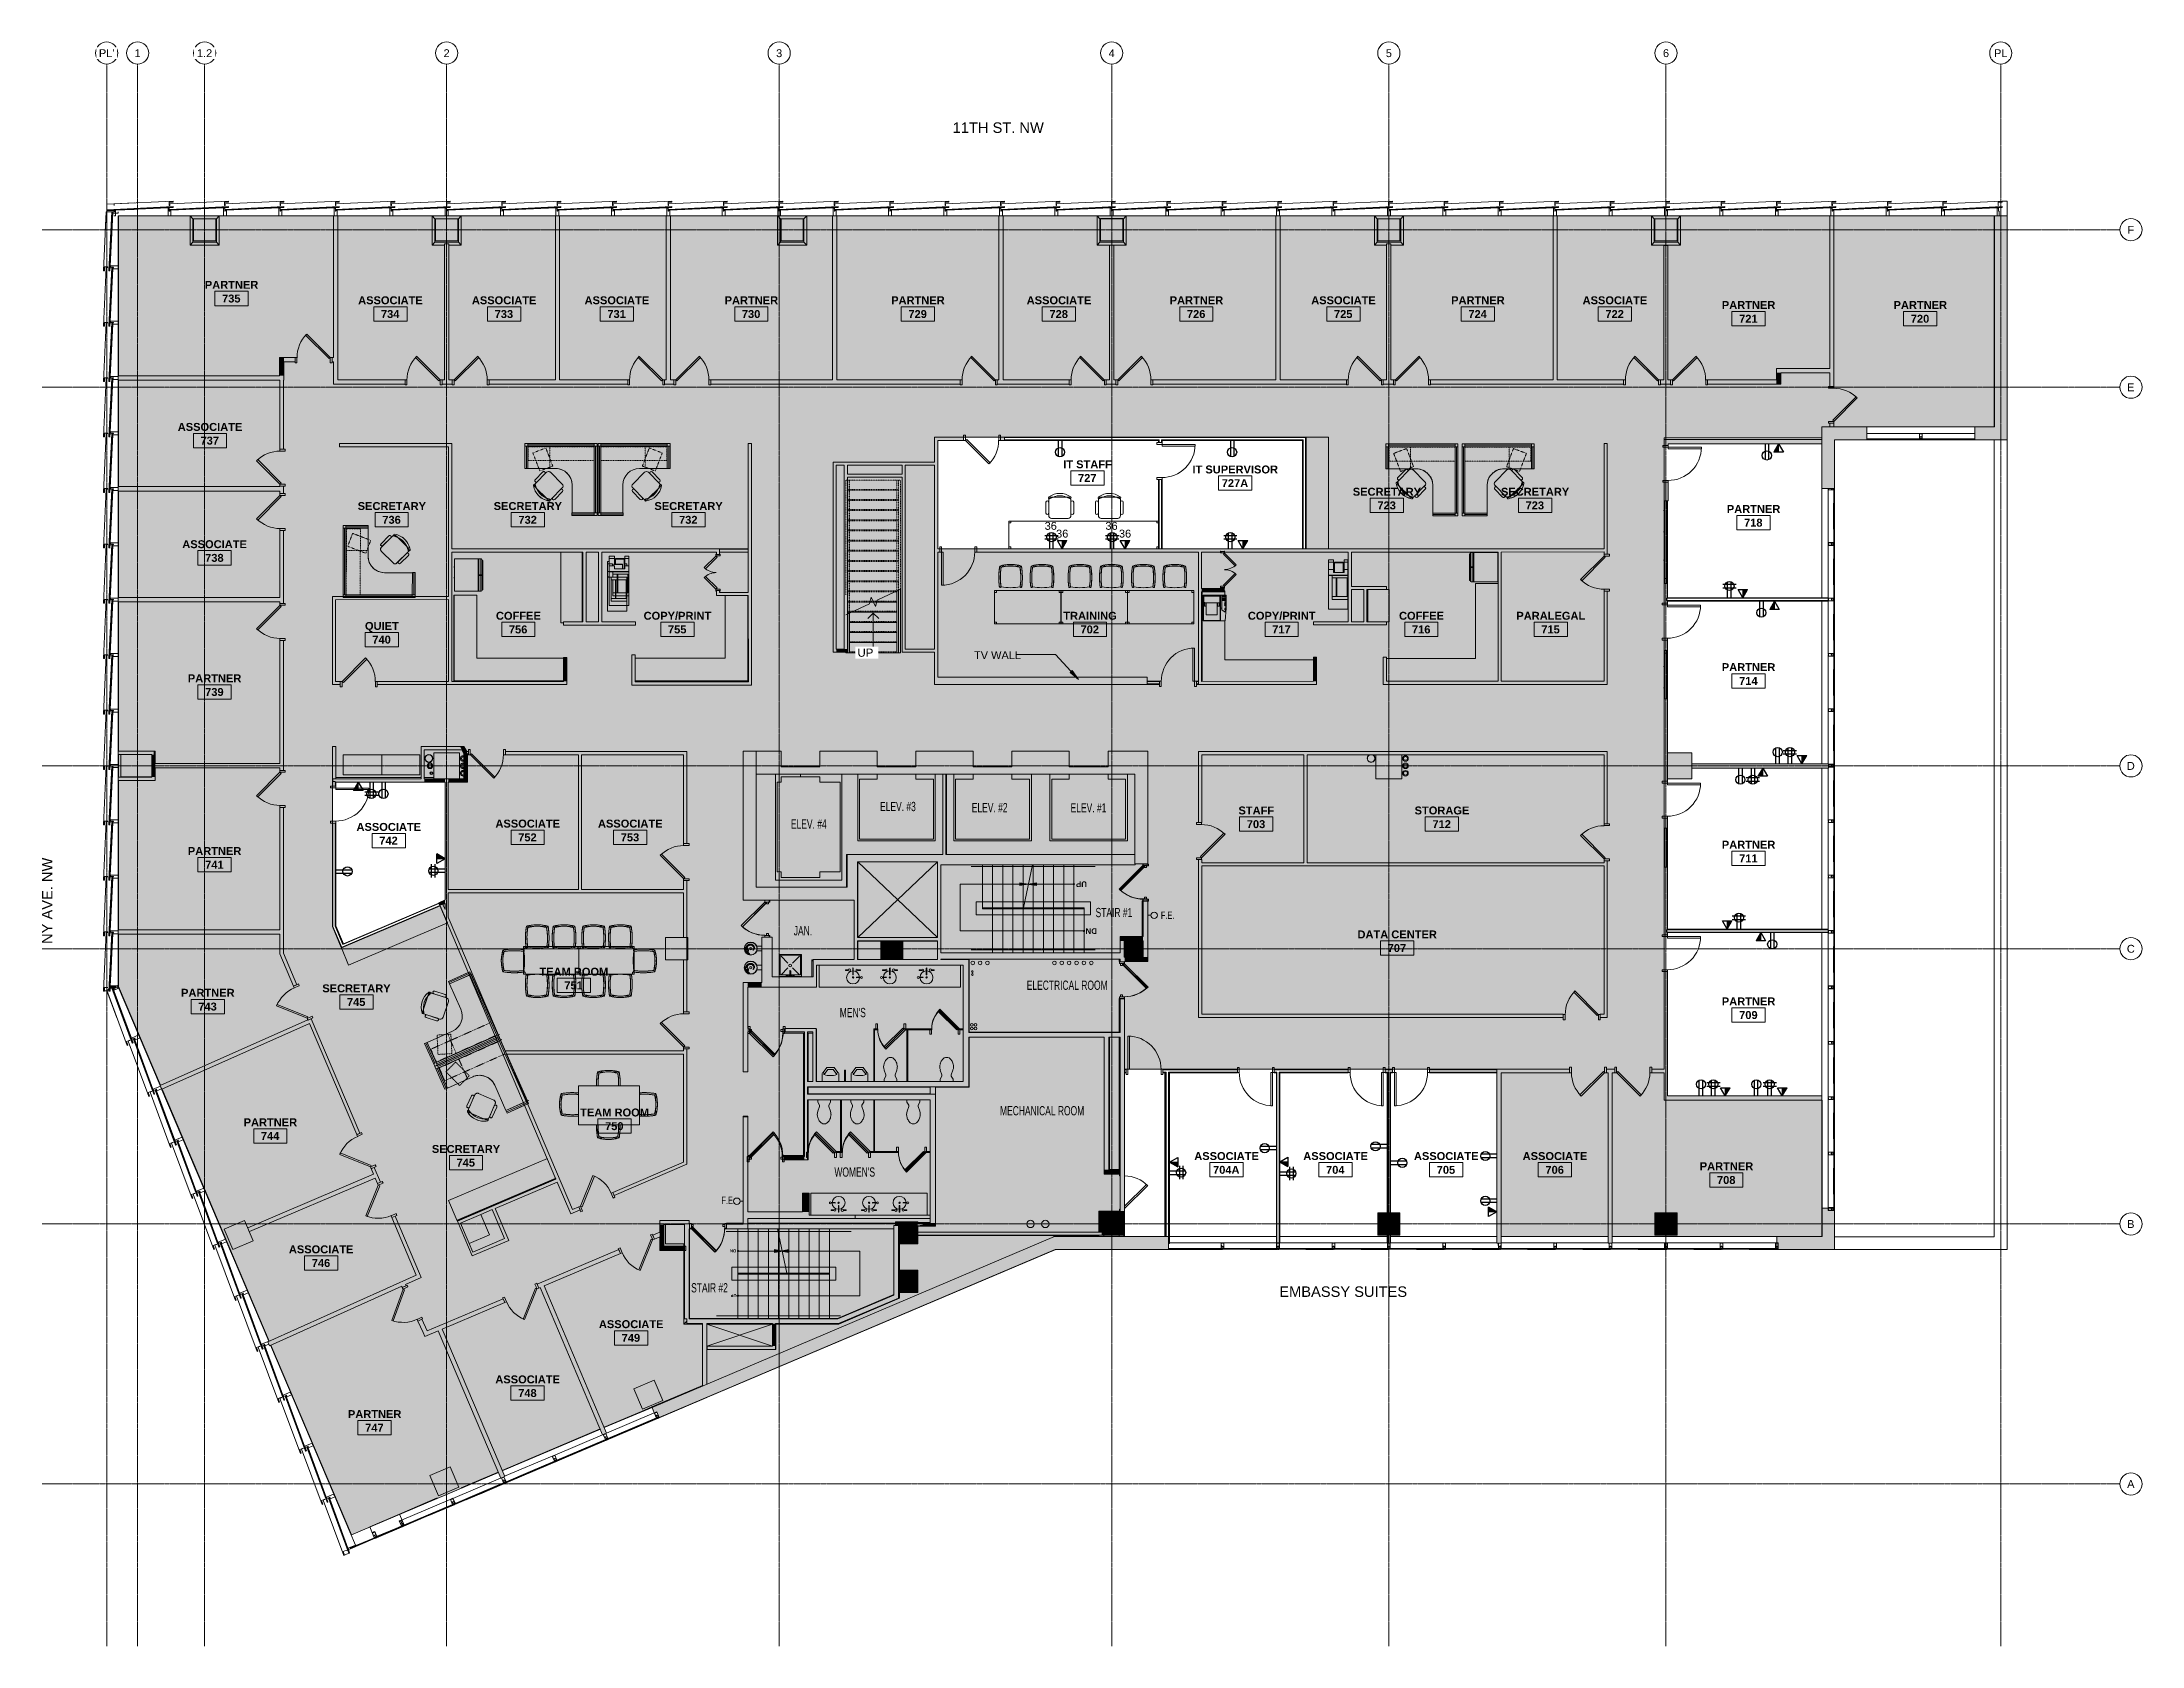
# Model space of a CAD drawing. Header units: inches. Extents: x -203 to 2070, y -968 to 768.
import ezdxf

# ---------------------------------------------------------------- set-up
doc = ezdxf.new("R2010")
doc.units = ezdxf.units.IN
doc.header["$MEASUREMENT"] = 0
for name, pattern in [('DASH 1_32_', [0.0625, 0.03125, -0.03125]), ('Grid Line 1_2_', [0.875, 0.5, -0.125, 0.125, -0.125]), ('Hidden 3_8_', [0.5625, 0.375, -0.1875]), ('Overhead 1_16_', [0.101562, 0.0625, -0.039062])]:
    doc.linetypes.add(name, pattern=pattern)
for name, color, linetype, lineweight in [('A-Anno-Bldg', 7, 'Continuous', 9), ('A-ANNO-NOTE', 131, 'Continuous', 13), ('A-AREA-IDEN', 2, 'Continuous', 9), ('A-Bldg-Patt', 7, 'Continuous', 9), ('A-COLS', 52, 'Continuous', 13), ('A-Cols-Bldg', 7, 'Continuous', 9), ('A-DETL', 90, 'Continuous', 9), ('A-DETL-GENF', 92, 'Continuous', 9), ('A-DETL-THIN', 151, 'Continuous', 9), ('A-DOOR', 31, 'Continuous', 13), ('A-Door-Exst', 7, 'Continuous', 9), ('A-DOOR-FRAM', 31, 'Continuous', 20), ('A-Flor-Eqpm', 7, 'Continuous', 9), ('A-Flor-Evtr', 7, 'Continuous', 9), ('A-FLOR-HRAL', 11, 'Continuous', 9), ('A-Flor-Pfix-Exst', 7, 'Continuous', 9), ('A-Flor-Strs-Exst', 7, 'Continuous', 9), ('A-Glaz-Exst', 7, 'Continuous', 9), ('A-WALL', 113, 'Continuous', 13), ('A-Wall-Exst', 7, 'Continuous', 9), ('A-WALL-FULL', 7, 'Continuous', 9), ('A-WALL-PATT', 111, 'Continuous', 13), ('G-ANNO-TEXT', 231, 'Continuous', 9), ('I-FURN', 30, 'Continuous', 9), ('I-WALL', 2, 'Continuous', 13), ('Jenner and Block 7fl_BB_dwg', 8, 'Continuous', 9), ('Q-CASE', 31, 'Continuous', 13), ('Q-SPCQ', 91, 'Continuous', 13), ('S-GRID', 1, 'Continuous', 9), ('S-GRID-IDEN', 1, 'Continuous', 9), ('S-STRS', 31, 'Continuous', 13), ('S-STRS-ANNO', 31, 'Continuous', 9), ('S-STRS-IDEN', 31, 'Continuous', 9), ('S-STRS-MBND', 31, 'Continuous', 13)]:
    doc.layers.add(name, color=color, linetype=linetype, lineweight=lineweight)
doc.styles.add('Arial', font='arial.ttf', dxfattribs={"height": 8.851796})
doc.styles.add('Arial Narrow', font='ARIALN.TTF', dxfattribs={"width": 0.8, "height": 8})
doc.styles.add('Arial Narrow_1', font='ARIALN.TTF', dxfattribs={"width": 0.8, "height": 10})
doc.styles.add('Arial_B', font='arialbd.ttf', dxfattribs={"height": 6.190476})
doc.styles.add('Arial_B_1', font='arialbd.ttf', dxfattribs={"height": 3.095238})
doc.styles.add('Swis721 Lt BT', font='swissl.ttf', dxfattribs={"height": 8.514638})
doc.styles.add('Swis721 Lt BT_1', font='swissl.ttf', dxfattribs={"height": 11.352851})
doc.styles.add('Swis721 Lt BT_B', font='', dxfattribs={"height": 8.583975})
doc.styles.get('Swis721 Lt BT_B').set_extended_font_data('Swis721 Lt BT', bold=True)
pattern_1 = [(0, (0, 0), (30.72, 7.68), [1.267, -21.773, 1.267, -21.773, -122.88]), (0, (0, 0), (30.72, 7.68), [-46.08, 1.267, -44.813, 1.267, -21.773, -53.76]), (0, (0, 0), (30.72, 7.68), [-115.2, 1.267, -14.093, 1.267, -37.133]), (120, (11.52, 3.84), (-22.011075, 22.7643), [1.267, -21.773, 1.267, -21.773, -122.88]), (120, (11.52, 3.84), (-22.011075, 22.7643), [-46.08, 1.267, -44.813, 1.267, -21.773, -53.76]), (120, (11.52, 3.84), (-22.011075, 22.7643), [-115.2, 1.267, -14.093, 1.267, -37.133]), (240, (15.36, 19.2), (-8.708925, -30.4443), [1.267, -21.773, 1.267, -21.773, -122.88]), (240, (15.36, 19.2), (-8.708925, -30.4443), [-46.08, 1.267, -44.813, 1.267, -21.773, -53.76]), (240, (15.36, 19.2), (-8.708925, -30.4443), [-115.2, 1.267, -14.093, 1.267, -37.133])]

msp = doc.modelspace()

# ---------------------------------------------------------------- texts
at = {"layer": 'A-ANNO-NOTE', "lineweight": 9, "char_height": 8.51, "width": 15.12, "attachment_point": 2, "line_spacing_factor": 1.00667, "style": 'Swis721 Lt BT'}
for insert in [(888.7, 248.8), (901.1, 240.4), (954.5, 248.8), (969.1, 240.4)]:
    msp.add_mtext('36', dxfattribs=dict(at, insert=insert))
at = {"layer": 'A-AREA-IDEN', "attachment_point": 2, "line_spacing_factor": 0.998538, "style": 'Swis721 Lt BT_B'}
for s, insert, char_height, width in [('PARTNER', (1.9, 509.8), 8.58, 62.748), ('735', (1.6, 495), 8.58, 23.004), ('ASSOCIATE', (173.9, 493.1), 8.58, 76.032), ('734', (173.6, 478.2), 8.58, 23.004), ('ASSOCIATE', (297, 493.1), 8.58, 76.032), ('733', (296.7, 478.2), 8.58, 23.004), ('ASSOCIATE', (419, 493.1), 8.58, 76.032), ('731', (418.7, 478.2), 8.58, 23.004), ('PARTNER', (564.6, 493.1), 8.58, 62.748), ('730', (564.3, 478.2), 8.58, 23.004), ('PARTNER', (744.9, 493.1), 8.58, 62.748), ('729', (744.6, 478.2), 8.58, 23.004), ('ASSOCIATE', (897.6, 493.1), 8.58, 76.032), ('728', (897.3, 478.2), 8.58, 23.004), ('PARTNER', (1046.4, 493.1), 8.58, 62.748), ('726', (1046.1, 478.2), 8.58, 23.004), ('ASSOCIATE', (1205.6, 493.1), 8.58, 76.032), ('725', (1205.3, 478.2), 8.58, 23.004), ('PARTNER', (1351.1, 493.1), 8.58, 62.748), ('724', (1350.8, 478.2), 8.58, 23.004), ('ASSOCIATE', (1499.4, 493.1), 8.58, 76.032), ('722', (1499.1, 478.2), 8.58, 23.004), ('PARTNER', (1644.1, 488), 8.58, 62.748), ('PARTNER', (1830, 488), 8.58, 62.748), ('721', (1643.9, 473.1), 8.58, 23.004), ('720', (1829.7, 473.1), 8.58, 23.004), ('ASSOCIATE', (-21.4, 356), 8.58, 76.032), ('737', (-21.7, 341.2), 8.58, 23.004), ('IT STAFF', (928.5, 315.5), 8.58, 56.7), ('727', (928.2, 300.7), 8.58, 23.004), ('IT SUPERVISOR', (1088.4, 309.9), 8.584, 101.196), ('727A', (1088.1, 295.1), 8.58, 31.86), ('SECRETARY', (1252.6, 285.8), 8.58, 79.488), ('SECRETARY', (1413, 285.8), 8.58, 79.488), ('SECRETARY', (175.4, 270.3), 8.58, 79.488), ('736', (175.1, 255.4), 8.58, 23.004), ('SECRETARY', (322.6, 270.3), 8.58, 79.488), ('732', (322.4, 255.4), 8.58, 23.004), ('SECRETARY', (496.6, 270.3), 8.58, 79.488), ('732', (496.3, 255.4), 8.58, 23.004), ('723', (1252.3, 271), 8.58, 23.004), ('723', (1412.7, 271), 8.58, 23.004), ('PARTNER', (1649.5, 267.1), 8.58, 62.748), ('718', (1649.2, 252.3), 8.58, 23.004), ('ASSOCIATE', (-16.5, 229), 8.58, 76.032), ('738', (-16.7, 214.2), 8.58, 23.004), ('QUIET', (164.6, 140.5), 8.58, 40.824), ('COFFEE', (312.4, 151.5), 8.58, 54.864), ('756', (312.1, 136.7), 8.58, 23.004), ('COPY/PRINT', (484.6, 151.5), 8.58, 81.324), ('755', (484.3, 136.7), 8.58, 23.004), ('TRAINING', (931.2, 151.5), 8.58, 63.828), ('702', (930.9, 136.7), 8.58, 23.004), ('COPY/PRINT', (1138.7, 151.5), 8.58, 81.324), ('717', (1138.4, 136.7), 8.58, 23.004), ('COFFEE', (1290, 151.5), 8.58, 54.864), ('716', (1289.7, 136.7), 8.58, 23.004), ('PARALEGAL', (1430, 151.5), 8.58, 79.272), ('715', (1429.7, 136.7), 8.58, 23.004), ('740', (164.3, 125.7), 8.58, 23.004), ('PARTNER', (1644.1, 95.9), 8.58, 62.748), ('PARTNER', (-16.5, 83.8), 8.58, 62.748), ('739', (-16.7, 69), 8.58, 23.004), ('714', (1643.9, 81), 8.58, 23.004), ('STAFF', (1111.2, -59.3), 8.58, 41.688), ('STORAGE', (1312.2, -59.3), 8.58, 65.016), ('ASSOCIATE', (172.1, -77.1), 8.58, 76.032), ('ASSOCIATE', (322.5, -73.5), 8.58, 76.032), ('752', (322.2, -88.4), 8.58, 23.004), ('ASSOCIATE', (433.5, -73.5), 8.58, 76.032), ('753', (433.2, -88.4), 8.58, 23.004), ('703', (1110.9, -74.1), 8.58, 23.004), ('712', (1311.9, -74.1), 8.58, 23.004), ('PARTNER', (-16.5, -103.2), 8.58, 62.748), ('742', (171.8, -91.9), 8.58, 23.004), ('PARTNER', (1644.1, -96.3), 8.58, 62.748), ('711', (1643.9, -111.2), 8.58, 23.004), ('741', (-16.7, -118.1), 8.58, 23.004), ('DATA CENTER', (1263.7, -193.5), 8.584, 93.96), ('707', (1263.4, -208.3), 8.58, 23.004), ('TEAM ROOM', (372.4, -233.9), 8.58, 83.592), ('751', (372.1, -248.7), 8.58, 23.004), ('PARTNER', (-23.8, -256.7), 8.58, 62.748), ('743', (-24.1, -271.6), 8.58, 23.004), ('SECRETARY', (137.1, -251.9), 8.58, 79.488), ('745', (136.8, -266.7), 8.58, 23.004), ('PARTNER', (1644.1, -266), 8.58, 62.748), ('709', (1643.9, -280.8), 8.58, 23.004), ('TEAM ROOM', (416.5, -386.3), 8.58, 83.592), ('PARTNER', (43.9, -396.9), 8.58, 62.748), ('750', (416.2, -401.1), 8.58, 23.004), ('744', (43.6, -411.7), 8.58, 23.004), ('SECRETARY', (255.7, -425.8), 8.58, 79.488), ('745', (255.4, -440.6), 8.58, 23.004), ('ASSOCIATE', (1079, -433.5), 8.58, 76.032), ('704A', (1078.7, -448.4), 8.58, 31.86), ('ASSOCIATE', (1197, -433.5), 8.58, 76.032), ('704', (1196.7, -448.4), 8.58, 23.004), ('ASSOCIATE', (1316.8, -433.5), 8.58, 76.032), ('705', (1316.5, -448.4), 8.58, 23.004), ('ASSOCIATE', (1434.5, -433.5), 8.58, 76.032), ('706', (1434.2, -448.4), 8.58, 23.004), ('PARTNER', (1620.2, -444.5), 8.58, 62.748), ('708', (1619.9, -459.4), 8.58, 23.004), ('ASSOCIATE', (98.9, -534.5), 8.58, 76.032), ('746', (98.7, -549.3), 8.58, 23.004), ('ASSOCIATE', (434.5, -615.5), 8.58, 76.032), ('749', (434.2, -630.3), 8.58, 23.004), ('ASSOCIATE', (322.4, -675.3), 8.58, 76.032), ('748', (322.2, -690.1), 8.58, 23.004), ('PARTNER', (156.8, -712.9), 8.58, 62.748), ('747', (156.5, -727.7), 8.58, 23.004)]:
    msp.add_mtext(s, dxfattribs=dict(at, insert=insert, char_height=char_height, width=width))
at = {"layer": 'G-ANNO-TEXT', "color": 7, "attachment_point": 1, "line_spacing_factor": 1.00667}
for s, insert, char_height, width, style in [('11TH ST. NW', (782.5, 681.4), 11.353, 110.016, 'Swis721 Lt BT_1'), ('TV WALL', (805.6, 108.8), 8.51, 55.296, 'Swis721 Lt BT'), ('EMBASSY SUITES', (1136.1, -578.9), 11.353, 151.776, 'Swis721 Lt BT_1')]:
    msp.add_mtext(s, dxfattribs=dict(at, insert=insert, char_height=char_height, width=width, style=style))
at = {"layer": 'G-ANNO-TEXT', "color": 7, "insert": (-203.3, -161.4), "char_height": 11.35, "width": 102.816, "attachment_point": 2, "rotation": 90, "line_spacing_factor": 1.00667, "style": 'Swis721 Lt BT_1'}
msp.add_mtext('NY AVE. NW', dxfattribs=at)

# ---------------------------------------------------------------- blocks, each defined once
blk = doc.blocks.new('Jenner and Block 7fl_BB_dwg_sink-flat-4-5551905-LEVEL 7 - POWER _ SIGNAL')
at = {"layer": 'A-Flor-Pfix-Exst'}
for p, q in [((-0.3, -13), (-0.3, -20)), ((0.2, -13), (0.2, -20)), ((8, -9.8), (4, -9.8)), ((8, -10.2), (4, -10.2))]:
    blk.add_line(p, q, dxfattribs=at)
at = {"layer": 'A-Flor-Pfix-Exst', "flags": 128}
for points in [[(-5.2, -17.7), (-8.3, -17.7), (-8.3, -18.2), (-5.2, -18.2)], [(5, -17.7), (8, -17.7), (8, -18.2), (5, -18.2)]]:
    blk.add_lwpolyline(points, dxfattribs=at)
at = {"layer": 'A-Flor-Pfix-Exst'}
for centre, radius in [((-4, -18), 1.25), ((0, -10), 0.75), ((4, -18), 1), ((9, -10), 1)]:
    blk.add_circle(centre, radius, dxfattribs=at)
for centre, radius, start, end in [((0, -10), 7, 2.0467, 267.9533), ((0, -13), 0.25, 360, 180), ((0, -20), 0.25, 180, 360), ((0, -10), 7, 272.0467, 357.9533), ((4, -10), 0.25, 90, 270)]:
    blk.add_arc(centre, radius, start, end, dxfattribs=at)
blk = doc.blocks.new('Jenner and Block 7fl_BB_dwg_sink-flat-4-5551906-LEVEL 7 - POWER _ SIGNAL')
at = {"layer": 'A-Flor-Pfix-Exst'}
for p, q in [((-0.3, -13), (-0.3, -20)), ((0.2, -13), (0.2, -20)), ((8, -9.8), (4, -9.8)), ((8, -10.2), (4, -10.2))]:
    blk.add_line(p, q, dxfattribs=at)
at = {"layer": 'A-Flor-Pfix-Exst', "flags": 128}
for points in [[(-5.2, -17.7), (-8.3, -17.7), (-8.3, -18.2), (-5.2, -18.2)], [(5, -17.7), (8, -17.7), (8, -18.2), (5, -18.2)]]:
    blk.add_lwpolyline(points, dxfattribs=at)
at = {"layer": 'A-Flor-Pfix-Exst'}
for centre, radius in [((-4, -18), 1.25), ((0, -10), 0.75), ((4, -18), 1), ((9, -10), 1)]:
    blk.add_circle(centre, radius, dxfattribs=at)
for centre, radius, start, end in [((0, -10), 7, 2.0467, 267.9533), ((0, -13), 0.25, 360, 180), ((0, -20), 0.25, 180, 360), ((0, -10), 7, 272.0467, 357.9533), ((4, -10), 0.25, 90, 270)]:
    blk.add_arc(centre, radius, start, end, dxfattribs=at)
blk = doc.blocks.new('Jenner and Block 7fl_BB_dwg_sink-flat-4-5551907-LEVEL 7 - POWER _ SIGNAL')
at = {"layer": 'A-Flor-Pfix-Exst'}
for p, q in [((-0.3, -13), (-0.3, -20)), ((0.2, -13), (0.2, -20)), ((8, -9.8), (4, -9.8)), ((8, -10.2), (4, -10.2))]:
    blk.add_line(p, q, dxfattribs=at)
at = {"layer": 'A-Flor-Pfix-Exst', "flags": 128}
for points in [[(-5.2, -17.7), (-8.3, -17.7), (-8.3, -18.2), (-5.2, -18.2)], [(5, -17.7), (8, -17.7), (8, -18.2), (5, -18.2)]]:
    blk.add_lwpolyline(points, dxfattribs=at)
at = {"layer": 'A-Flor-Pfix-Exst'}
for centre, radius in [((-4, -18), 1.25), ((0, -10), 0.75), ((4, -18), 1), ((9, -10), 1)]:
    blk.add_circle(centre, radius, dxfattribs=at)
for centre, radius, start, end in [((0, -10), 7, 2.0467, 267.9533), ((0, -13), 0.25, 360, 180), ((0, -20), 0.25, 180, 360), ((0, -10), 7, 272.0467, 357.9533), ((4, -10), 0.25, 90, 270)]:
    blk.add_arc(centre, radius, start, end, dxfattribs=at)
blk = doc.blocks.new('Jenner and Block 7fl_BB_dwg__Dot-5551908-LEVEL 7 - POWER _ SIGNAL')
at = {"layer": 'A-Flor-Strs-Exst'}
blk.add_line((-0.5, 0), (-1, 0), dxfattribs=at)
for start, end in [(360, 180), (180, 360)]:
    blk.add_arc((0, 0), 0.25, start, end, dxfattribs=at)
blk = doc.blocks.new('Jenner and Block 7fl_BB_dwg__Dot-5551909-LEVEL 7 - POWER _ SIGNAL')
at = {"layer": 'A-Flor-Strs-Exst'}
blk.add_line((-0.5, 0), (-1, 0), dxfattribs=at)
for start, end in [(360, 180), (180, 360)]:
    blk.add_arc((0, 0), 0.25, start, end, dxfattribs=at)
blk = doc.blocks.new('Jenner and Block 7fl_BB_dwg_CW-60-5551910-LEVEL 7 - POWER _ SIGNAL')
at = {"layer": 'A-Glaz-Exst'}
for p, q in [((12.2, 3.7), (9.2, -59.6)), ((12.7, 3.8), (9.7, -59.8)), ((12.7, 3.6), (11.9, 3.7)), ((11.7, -1.6), (9, -58.4)), ((11.4, -1.2), (11.5, -1.2)), ((11.4, -1.3), (11.5, -1.3)), ((11.5, -0.2), (11.5, -1.2)), ((11.7, -0.9), (11.5, -0.9)), ((11.7, -0.9), (11.7, -0.9)), ((11.7, -0.9), (11.7, -0.9)), ((11.7, -1), (11.7, -1)), ((11.7, -1), (11.7, -1)), ((11.7, -1.1), (11.7, -1.1)), ((11.7, -1.1), (11.7, -1.1)), ((11.7, -1.2), (11.7, -1.2)), ((11.7, -1.2), (11.7, -1.2)), ((11.7, -1.3), (11.7, -1.3)), ((11.7, -1.3), (11.7, -1.3)), ((11.7, -1.4), (11.7, -1.4)), ((11.7, -1.4), (11.7, -1.4)), ((11.7, -1.5), (11.7, -1.5)), ((11.7, -1.5), (11.7, -1.5)), ((11.7, -1.6), (11.7, -1.6)), ((11.7, -1.6), (11.7, -1.6)), ((8.7, -58.4), (9, -58.4)), ((8.7, -58.7), (8.8, -58.7)), ((8.7, -58.8), (8.7, -58.8)), ((8.7, -58.8), (8.7, -59.8)), ((8.9, -59.1), (8.7, -59.1)), ((9, -58.4), (9, -59.8)), ((9, -58.4), (9, -58.4)), ((9, -58.4), (9, -58.4)), ((9, -58.5), (9, -58.5)), ((9, -58.5), (9, -58.5)), ((9, -58.6), (9, -58.6)), ((9, -58.6), (9, -58.6)), ((9, -58.7), (9, -58.7)), ((9, -58.7), (9, -58.7)), ((9, -58.8), (9, -58.8)), ((9, -58.8), (9, -58.8)), ((9, -58.9), (9, -58.9)), ((9, -58.9), (9, -58.9)), ((9, -59), (9, -59)), ((9, -59), (9, -59)), ((9, -59.1), (9, -59.1)), ((9, -59.1), (9, -59.1)), ((9, -59.6), (9.7, -59.7))]:
    blk.add_line(p, q, dxfattribs=at)
at = {"layer": 'A-Glaz-Exst', "flags": 128}
for points in [[(3, -0.2), (3.1, -0.2), (3.1, 0)], [(11.6, -0.2), (8.1, -0.2), (8.1, 0), (8.1, -0.2)], [(11.7, -1.6), (11.8, -0.3), (12, 3.8), (12.7, 3.8), (13, 3.8), (10, -59.8), (9, -59.8)], [(14.1, 0), (14.1, -0.3), (17.8, -0.3), (18, 3.8), (19, 3.8), (16, -59.8), (14.1, -59.8), (14.1, -60)], [(3, -1.6), (3, -0.2), (3, -1.6), (11.5, -1.6)], [(11.5, -0.9), (11.5, -1.2), (11.4, -1.2), (11.4, -1.2), (11.4, -1.2), (11.3, -1.2), (11.3, -1.2), (11.3, -1.3), (11.4, -1.3), (11.4, -1.3), (11.4, -1.3), (11.5, -1.3), (11.5, -1.3)], [(11.4, -1.2), (11.4, -1.2), (11.4, -1.1), (11.3, -1.1), (11.3, -1.2), (11.3, -1.2), (11.3, -1.3), (11.3, -1.3), (11.4, -1.3), (11.4, -1.3), (11.4, -1.3)], [(11.5, -1.6), (11.5, -1.3), (11.5, -1.6), (11.7, -1.6)], [(8.7, -58.4), (3, -58.4), (3, -59.8), (3, -58.4)], [(3, -59.8), (3.1, -59.8), (3.1, -60)], [(8.7, -59.8), (8.1, -59.8), (8.1, -60)], [(8.7, -59.1), (8.7, -58.8), (8.7, -58.8), (8.7, -58.8), (8.7, -58.8), (8.6, -58.8), (8.6, -58.7), (8.6, -58.7), (8.7, -58.7), (8.7, -58.7), (8.7, -58.7), (8.8, -58.7), (8.8, -58.4)], [(8.7, -58.8), (8.7, -58.8), (8.7, -58.8), (8.6, -58.8), (8.6, -58.8), (8.6, -58.7), (8.6, -58.7), (8.6, -58.6), (8.7, -58.7), (8.7, -58.7), (8.7, -58.7)], [(8.8, -58.7), (8.8, -58.4), (8.8, -58.7), (8.8, -58.7)]]:
    blk.add_lwpolyline(points, dxfattribs=at)
at = {"layer": 'A-Glaz-Exst'}
for centre, radius, start, end in [((11.4, -1.2), 0.0249, 177.3555, 267.3555), ((11.4, -1.2), 0.0305, 271.5516, 353.6896), ((11.4, -1.2), 0.0249, 87.3555, 177.3555), ((11.4, -1.3), 0.0305, 1.0214, 83.1594), ((11.6, 0), 0.258, 238.8655, 297.0089), ((11.6, -0.1), 0.258, 238.8655, 297.0089), ((11.6, -0.2), 0.258, 238.8655, 297.0089), ((11.6, -0.3), 0.258, 238.8655, 297.0089), ((11.6, -0.4), 0.258, 238.8655, 297.0089), ((11.6, -0.5), 0.258, 238.8655, 297.0089), ((11.6, -0.6), 0.258, 238.8655, 297.0089), ((11.5, -1.2), 0.0249, 357.3555, 87.3555), ((11.5, -1.2), 0.0249, 267.3555, 357.3555), ((11.7, -0.9), 0.0234, 267.297, 87.297), ((11.7, -0.9), 0.0234, 175.8685, 267.297), ((11.7, -1), 0.0234, 87.297, 267.297), ((11.7, -1), 0.0234, 267.297, 87.297), ((11.7, -1.1), 0.0234, 87.297, 267.297), ((11.7, -1.1), 0.0234, 267.297, 87.297), ((11.7, -1.2), 0.0234, 87.297, 267.297), ((11.7, -1.2), 0.0234, 267.297, 87.297), ((11.7, -1.2), 0.0234, 87.297, 267.297), ((11.7, -1.3), 0.0234, 267.297, 87.297), ((11.7, -1.3), 0.0234, 87.297, 267.297), ((11.7, -1.4), 0.0234, 267.297, 87.297), ((11.7, -1.4), 0.0234, 87.297, 267.297), ((11.7, -1.5), 0.0234, 267.297, 87.297), ((11.7, -1.5), 0.0234, 87.297, 267.297), ((11.7, -1.6), 0.0234, 87.297, 177.7828), ((11.7, -1.6), 0.0238, 260.3836, 353.7904), ((11.7, -1.6), 0.0234, 267.297, 1.6464), ((11.7, -1.6), 0.0234, 87.297, 177.2547), ((11.7, -1.6), 0.0234, 15.8834, 87.297), ((8.7, -58.7), 0.0249, 87.3502, 177.3502), ((8.7, -58.7), 0.0249, 177.3502, 267.3502), ((8.7, -58.7), 0.0305, 271.5463, 353.6844), ((8.7, -58.8), 0.0305, 1.0161, 83.1541), ((8.7, -58.8), 0.0249, 267.3502, 357.3502), ((8.8, -59.6), 0.34, 63.9852, 107.2002), ((8.8, -59.6), 0.34, 64.7421, 107.928), ((8.8, -59.7), 0.34, 65.4949, 108.6593), ((8.8, -59.8), 0.34, 66.2438, 109.3942), ((8.8, -60), 0.34, 67.7305, 110.8758), ((8.8, -59.9), 0.34, 67.0021, 110.133), ((8.8, -60.1), 0.34, 68.4686, 111.6228), ((8.7, -58.8), 0.0249, 357.3502, 87.3502), ((9, -58.8), 0.0234, 87.3355, 267.3355), ((9, -58.9), 0.0234, 87.3355, 267.3355), ((9, -59), 0.0234, 87.3355, 267.3355), ((9, -59.1), 0.0234, 87.3355, 193.174), ((9, -58.4), 0.0234, 190.1274, 267.3355), ((9, -58.4), 0.0238, 0.8421, 94.2489), ((9, -58.4), 0.0234, 267.3355, 87.3355), ((9, -58.5), 0.0234, 87.3355, 267.3355), ((9, -58.4), 0.0234, 190.6265, 267.3355), ((9, -58.5), 0.0234, 267.3355, 87.3355), ((9, -58.6), 0.0234, 87.3355, 267.3355), ((9, -58.6), 0.0234, 267.3355, 87.3355), ((9, -58.7), 0.0234, 87.3355, 267.3355), ((9, -58.7), 0.0234, 267.3355, 87.3355), ((9, -58.7), 0.0234, 87.3355, 267.3355), ((9, -58.8), 0.0234, 267.3355, 87.3355), ((9, -58.9), 0.0234, 267.3355, 87.3355), ((9, -59), 0.0234, 267.3355, 87.3355), ((9, -59.1), 0.0234, 267.3355, 87.3355)]:
    blk.add_arc(centre, radius, start, end, dxfattribs=at)
blk = doc.blocks.new('Jenner and Block 7fl_BB_dwg_CW-60-V1-LEVEL 7 - POWER _ SIGNAL')
at = {"layer": 'A-Glaz-Exst'}
for p, q in [((12.2, 3.7), (9.2, -59.6)), ((12.7, 3.8), (9.7, -59.8)), ((12.7, 3.6), (11.9, 3.7)), ((11.7, -1.6), (9, -58.4)), ((11.4, -1.2), (11.5, -1.2)), ((11.4, -1.3), (11.5, -1.3)), ((11.5, -0.2), (11.5, -1.2)), ((11.7, -0.9), (11.5, -0.9)), ((11.7, -0.9), (11.7, -0.9)), ((11.7, -0.9), (11.7, -0.9)), ((11.7, -1), (11.7, -1)), ((11.7, -1), (11.7, -1)), ((11.7, -1.1), (11.7, -1.1)), ((11.7, -1.1), (11.7, -1.1)), ((11.7, -1.2), (11.7, -1.2)), ((11.7, -1.2), (11.7, -1.2)), ((11.7, -1.3), (11.7, -1.3)), ((11.7, -1.3), (11.7, -1.3)), ((11.7, -1.4), (11.7, -1.4)), ((11.7, -1.4), (11.7, -1.4)), ((11.7, -1.5), (11.7, -1.5)), ((11.7, -1.5), (11.7, -1.5)), ((11.7, -1.6), (11.7, -1.6)), ((11.7, -1.6), (11.7, -1.6)), ((8.7, -58.4), (3, -58.4)), ((8.7, -58.4), (9, -58.4)), ((8.7, -58.7), (8.8, -58.7)), ((8.7, -58.8), (8.7, -58.8)), ((8.7, -58.8), (8.7, -59.8)), ((8.9, -59.1), (8.7, -59.1)), ((9, -58.4), (9, -59.8)), ((9, -58.4), (9, -58.4)), ((9, -58.4), (9, -58.4)), ((9, -58.5), (9, -58.5)), ((9, -58.5), (9, -58.5)), ((9, -58.6), (9, -58.6)), ((9, -58.6), (9, -58.6)), ((9, -58.7), (9, -58.7)), ((9, -58.7), (9, -58.7)), ((9, -58.8), (9, -58.8)), ((9, -58.8), (9, -58.8)), ((9, -58.9), (9, -58.9)), ((9, -58.9), (9, -58.9)), ((9, -59), (9, -59)), ((9, -59), (9, -59)), ((9, -59.1), (9, -59.1)), ((9, -59.1), (9, -59.1)), ((9, -59.6), (9.7, -59.7))]:
    blk.add_line(p, q, dxfattribs=at)
at = {"layer": 'A-Glaz-Exst', "flags": 128}
for points in [[(3, -0.2), (3.1, -0.2), (3.1, 0)], [(11.6, -0.2), (8.1, -0.2), (8.1, 0), (8.1, -0.2)], [(11.7, -1.6), (11.8, -0.3), (12, 3.8), (12.7, 3.8), (13, 3.8), (10, -59.8), (9, -59.8)], [(14.1, 0), (14.1, -0.3), (17.8, -0.3), (18, 3.8), (19, 3.8), (16, -59.8), (14.1, -59.8), (14.1, -60)], [(3, -1.6), (3, -0.2), (3, -1.6), (11.5, -1.6)], [(11.5, -0.9), (11.5, -1.2), (11.4, -1.2), (11.4, -1.2), (11.4, -1.2), (11.3, -1.2), (11.3, -1.2), (11.3, -1.3), (11.4, -1.3), (11.4, -1.3), (11.4, -1.3), (11.5, -1.3), (11.5, -1.3)], [(11.4, -1.2), (11.4, -1.2), (11.4, -1.1), (11.3, -1.1), (11.3, -1.2), (11.3, -1.2), (11.3, -1.3), (11.3, -1.3), (11.4, -1.3), (11.4, -1.3), (11.4, -1.3)], [(11.5, -1.6), (11.5, -1.3), (11.5, -1.6), (11.7, -1.6)], [(3, -59.8), (3.1, -59.8), (3.1, -60)], [(8.7, -59.8), (8.1, -59.8), (8.1, -60)], [(8.7, -59.1), (8.7, -58.8), (8.7, -58.8), (8.7, -58.8), (8.7, -58.8), (8.6, -58.8), (8.6, -58.7), (8.6, -58.7), (8.7, -58.7), (8.7, -58.7), (8.7, -58.7), (8.8, -58.7), (8.8, -58.4)], [(8.7, -58.8), (8.7, -58.8), (8.7, -58.8), (8.6, -58.8), (8.6, -58.8), (8.6, -58.7), (8.6, -58.7), (8.6, -58.6), (8.7, -58.7), (8.7, -58.7), (8.7, -58.7)], [(8.8, -58.7), (8.8, -58.4), (8.8, -58.7), (8.8, -58.7)]]:
    blk.add_lwpolyline(points, dxfattribs=at)
at = {"layer": 'A-Glaz-Exst'}
for centre, radius, start, end in [((11.4, -1.2), 0.0249, 177.3555, 267.3555), ((11.4, -1.2), 0.0305, 271.5516, 353.6896), ((11.4, -1.2), 0.0249, 87.3555, 177.3555), ((11.4, -1.3), 0.0305, 1.0214, 83.1594), ((11.6, 0), 0.258, 238.8655, 297.0089), ((11.6, -0.1), 0.258, 238.8655, 297.0089), ((11.6, -0.2), 0.258, 238.8655, 297.0089), ((11.6, -0.3), 0.258, 238.8655, 297.0089), ((11.6, -0.4), 0.258, 238.8655, 297.0089), ((11.6, -0.5), 0.258, 238.8655, 297.0089), ((11.6, -0.6), 0.258, 238.8655, 297.0089), ((11.5, -1.2), 0.0249, 357.3555, 87.3555), ((11.5, -1.2), 0.0249, 267.3555, 357.3555), ((11.7, -0.9), 0.0234, 267.297, 87.297), ((11.7, -0.9), 0.0234, 175.8685, 267.297), ((11.7, -1), 0.0234, 87.297, 267.297), ((11.7, -1), 0.0234, 267.297, 87.297), ((11.7, -1.1), 0.0234, 87.297, 267.297), ((11.7, -1.1), 0.0234, 267.297, 87.297), ((11.7, -1.2), 0.0234, 87.297, 267.297), ((11.7, -1.2), 0.0234, 267.297, 87.297), ((11.7, -1.2), 0.0234, 87.297, 267.297), ((11.7, -1.3), 0.0234, 267.297, 87.297), ((11.7, -1.3), 0.0234, 87.297, 267.297), ((11.7, -1.4), 0.0234, 267.297, 87.297), ((11.7, -1.4), 0.0234, 87.297, 267.297), ((11.7, -1.5), 0.0234, 267.297, 87.297), ((11.7, -1.5), 0.0234, 87.297, 267.297), ((11.7, -1.6), 0.0234, 87.297, 177.7828), ((11.7, -1.6), 0.0238, 260.3836, 353.7904), ((11.7, -1.6), 0.0234, 267.297, 1.6464), ((11.7, -1.6), 0.0234, 87.297, 177.2547), ((11.7, -1.6), 0.0234, 15.8834, 87.297), ((8.7, -58.7), 0.0249, 87.3502, 177.3502), ((8.7, -58.7), 0.0249, 177.3502, 267.3502), ((8.7, -58.7), 0.0305, 271.5463, 353.6844), ((8.7, -58.8), 0.0305, 1.0161, 83.1541), ((8.7, -58.8), 0.0249, 267.3502, 357.3502), ((8.8, -59.6), 0.34, 63.9852, 107.2002), ((8.8, -59.6), 0.34, 64.7421, 107.928), ((8.8, -59.7), 0.34, 65.4949, 108.6593), ((8.8, -59.8), 0.34, 66.2438, 109.3942), ((8.8, -60), 0.34, 67.7305, 110.8758), ((8.8, -59.9), 0.34, 67.0021, 110.133), ((8.8, -60.1), 0.34, 68.4686, 111.6228), ((8.7, -58.8), 0.0249, 357.3502, 87.3502), ((9, -58.8), 0.0234, 87.3355, 267.3355), ((9, -58.9), 0.0234, 87.3355, 267.3355), ((9, -59), 0.0234, 87.3355, 267.3355), ((9, -59.1), 0.0234, 87.3355, 193.174), ((9, -58.4), 0.0234, 190.1274, 267.3355), ((9, -58.4), 0.0238, 0.8421, 94.2489), ((9, -58.4), 0.0234, 267.3355, 87.3355), ((9, -58.5), 0.0234, 87.3355, 267.3355), ((9, -58.4), 0.0234, 190.6265, 267.3355), ((9, -58.5), 0.0234, 267.3355, 87.3355), ((9, -58.6), 0.0234, 87.3355, 267.3355), ((9, -58.6), 0.0234, 267.3355, 87.3355), ((9, -58.7), 0.0234, 87.3355, 267.3355), ((9, -58.7), 0.0234, 267.3355, 87.3355), ((9, -58.7), 0.0234, 87.3355, 267.3355), ((9, -58.8), 0.0234, 267.3355, 87.3355), ((9, -58.9), 0.0234, 267.3355, 87.3355), ((9, -59), 0.0234, 267.3355, 87.3355), ((9, -59.1), 0.0234, 267.3355, 87.3355)]:
    blk.add_arc(centre, radius, start, end, dxfattribs=at)
blk = doc.blocks.new('Jenner and Block 7fl_BB_dwg_CW-60-V2-LEVEL 7 - POWER _ SIGNAL')
at = {"layer": 'A-Glaz-Exst'}
for p, q in [((12.2, 3.7), (9.2, -59.6)), ((12.7, 3.8), (9.7, -59.8)), ((12.7, 3.6), (11.9, 3.7)), ((3, -1.6), (11.5, -1.6)), ((11.7, -1.6), (9, -58.4)), ((11.4, -1.2), (11.5, -1.2)), ((11.4, -1.3), (11.5, -1.3)), ((11.5, -0.2), (11.5, -1.2)), ((11.7, -0.9), (11.5, -0.9)), ((11.7, -0.9), (11.7, -0.9)), ((11.7, -0.9), (11.7, -0.9)), ((11.7, -1), (11.7, -1)), ((11.7, -1), (11.7, -1)), ((11.7, -1.1), (11.7, -1.1)), ((11.7, -1.1), (11.7, -1.1)), ((11.7, -1.2), (11.7, -1.2)), ((11.7, -1.2), (11.7, -1.2)), ((11.7, -1.3), (11.7, -1.3)), ((11.7, -1.3), (11.7, -1.3)), ((11.7, -1.4), (11.7, -1.4)), ((11.7, -1.4), (11.7, -1.4)), ((11.7, -1.5), (11.7, -1.5)), ((11.7, -1.5), (11.7, -1.5)), ((11.7, -1.6), (11.7, -1.6)), ((11.7, -1.6), (11.7, -1.6)), ((8.7, -58.4), (9, -58.4)), ((8.7, -58.7), (8.8, -58.7)), ((8.7, -58.8), (8.7, -58.8)), ((8.7, -58.8), (8.7, -59.8)), ((8.9, -59.1), (8.7, -59.1)), ((9, -58.4), (9, -59.8)), ((9, -58.4), (9, -58.4)), ((9, -58.4), (9, -58.4)), ((9, -58.5), (9, -58.5)), ((9, -58.5), (9, -58.5)), ((9, -58.6), (9, -58.6)), ((9, -58.6), (9, -58.6)), ((9, -58.7), (9, -58.7)), ((9, -58.7), (9, -58.7)), ((9, -58.8), (9, -58.8)), ((9, -58.8), (9, -58.8)), ((9, -58.9), (9, -58.9)), ((9, -58.9), (9, -58.9)), ((9, -59), (9, -59)), ((9, -59), (9, -59)), ((9, -59.1), (9, -59.1)), ((9, -59.1), (9, -59.1)), ((9, -59.6), (9.7, -59.7))]:
    blk.add_line(p, q, dxfattribs=at)
at = {"layer": 'A-Glaz-Exst', "flags": 128}
for points in [[(3, -0.2), (3.1, -0.2), (3.1, 0)], [(11.6, -0.2), (8.1, -0.2), (8.1, 0), (8.1, -0.2)], [(11.7, -1.6), (11.8, -0.3), (12, 3.8), (12.7, 3.8), (13, 3.8), (10, -59.8), (9, -59.8)], [(14.1, 0), (14.1, -0.3), (17.8, -0.3), (18, 3.8), (19, 3.8), (16, -59.8), (14.1, -59.8), (14.1, -60)], [(11.5, -0.9), (11.5, -1.2), (11.4, -1.2), (11.4, -1.2), (11.4, -1.2), (11.3, -1.2), (11.3, -1.2), (11.3, -1.3), (11.4, -1.3), (11.4, -1.3), (11.4, -1.3), (11.5, -1.3), (11.5, -1.3)], [(11.4, -1.2), (11.4, -1.2), (11.4, -1.1), (11.3, -1.1), (11.3, -1.2), (11.3, -1.2), (11.3, -1.3), (11.3, -1.3), (11.4, -1.3), (11.4, -1.3), (11.4, -1.3)], [(11.5, -1.6), (11.5, -1.3), (11.5, -1.6), (11.7, -1.6)], [(8.7, -58.4), (3, -58.4), (3, -59.8), (3, -58.4)], [(3, -59.8), (3.1, -59.8), (3.1, -60)], [(8.7, -59.8), (8.1, -59.8), (8.1, -60)], [(8.7, -59.1), (8.7, -58.8), (8.7, -58.8), (8.7, -58.8), (8.7, -58.8), (8.6, -58.8), (8.6, -58.7), (8.6, -58.7), (8.7, -58.7), (8.7, -58.7), (8.7, -58.7), (8.8, -58.7), (8.8, -58.4)], [(8.7, -58.8), (8.7, -58.8), (8.7, -58.8), (8.6, -58.8), (8.6, -58.8), (8.6, -58.7), (8.6, -58.7), (8.6, -58.6), (8.7, -58.7), (8.7, -58.7), (8.7, -58.7)], [(8.8, -58.7), (8.8, -58.4), (8.8, -58.7), (8.8, -58.7)]]:
    blk.add_lwpolyline(points, dxfattribs=at)
at = {"layer": 'A-Glaz-Exst'}
for centre, radius, start, end in [((11.4, -1.2), 0.0249, 177.3555, 267.3555), ((11.4, -1.2), 0.0305, 271.5516, 353.6896), ((11.4, -1.2), 0.0249, 87.3555, 177.3555), ((11.4, -1.3), 0.0305, 1.0214, 83.1594), ((11.6, 0), 0.258, 238.8655, 297.0089), ((11.6, -0.1), 0.258, 238.8655, 297.0089), ((11.6, -0.2), 0.258, 238.8655, 297.0089), ((11.6, -0.3), 0.258, 238.8655, 297.0089), ((11.6, -0.4), 0.258, 238.8655, 297.0089), ((11.6, -0.5), 0.258, 238.8655, 297.0089), ((11.6, -0.6), 0.258, 238.8655, 297.0089), ((11.5, -1.2), 0.0249, 357.3555, 87.3555), ((11.5, -1.2), 0.0249, 267.3555, 357.3555), ((11.7, -0.9), 0.0234, 267.297, 87.297), ((11.7, -0.9), 0.0234, 175.8685, 267.297), ((11.7, -1), 0.0234, 87.297, 267.297), ((11.7, -1), 0.0234, 267.297, 87.297), ((11.7, -1.1), 0.0234, 87.297, 267.297), ((11.7, -1.1), 0.0234, 267.297, 87.297), ((11.7, -1.2), 0.0234, 87.297, 267.297), ((11.7, -1.2), 0.0234, 267.297, 87.297), ((11.7, -1.2), 0.0234, 87.297, 267.297), ((11.7, -1.3), 0.0234, 267.297, 87.297), ((11.7, -1.3), 0.0234, 87.297, 267.297), ((11.7, -1.4), 0.0234, 267.297, 87.297), ((11.7, -1.4), 0.0234, 87.297, 267.297), ((11.7, -1.5), 0.0234, 267.297, 87.297), ((11.7, -1.5), 0.0234, 87.297, 267.297), ((11.7, -1.6), 0.0234, 87.297, 177.7828), ((11.7, -1.6), 0.0238, 260.3836, 353.7904), ((11.7, -1.6), 0.0234, 267.297, 1.6464), ((11.7, -1.6), 0.0234, 87.297, 177.2547), ((11.7, -1.6), 0.0234, 15.8834, 87.297), ((8.7, -58.7), 0.0249, 87.3502, 177.3502), ((8.7, -58.7), 0.0249, 177.3502, 267.3502), ((8.7, -58.7), 0.0305, 271.5463, 353.6844), ((8.7, -58.8), 0.0305, 1.0161, 83.1541), ((8.7, -58.8), 0.0249, 267.3502, 357.3502), ((8.8, -59.6), 0.34, 63.9852, 107.2002), ((8.8, -59.6), 0.34, 64.7421, 107.928), ((8.8, -59.7), 0.34, 65.4949, 108.6593), ((8.8, -59.8), 0.34, 66.2438, 109.3942), ((8.8, -60), 0.34, 67.7305, 110.8758), ((8.8, -59.9), 0.34, 67.0021, 110.133), ((8.8, -60.1), 0.34, 68.4686, 111.6228), ((8.7, -58.8), 0.0249, 357.3502, 87.3502), ((9, -58.8), 0.0234, 87.3355, 267.3355), ((9, -58.9), 0.0234, 87.3355, 267.3355), ((9, -59), 0.0234, 87.3355, 267.3355), ((9, -59.1), 0.0234, 87.3355, 193.174), ((9, -58.4), 0.0234, 190.1274, 267.3355), ((9, -58.4), 0.0238, 0.8421, 94.2489), ((9, -58.4), 0.0234, 267.3355, 87.3355), ((9, -58.5), 0.0234, 87.3355, 267.3355), ((9, -58.4), 0.0234, 190.6265, 267.3355), ((9, -58.5), 0.0234, 267.3355, 87.3355), ((9, -58.6), 0.0234, 87.3355, 267.3355), ((9, -58.6), 0.0234, 267.3355, 87.3355), ((9, -58.7), 0.0234, 87.3355, 267.3355), ((9, -58.7), 0.0234, 267.3355, 87.3355), ((9, -58.7), 0.0234, 87.3355, 267.3355), ((9, -58.8), 0.0234, 267.3355, 87.3355), ((9, -58.9), 0.0234, 267.3355, 87.3355), ((9, -59), 0.0234, 267.3355, 87.3355), ((9, -59.1), 0.0234, 267.3355, 87.3355)]:
    blk.add_arc(centre, radius, start, end, dxfattribs=at)
blk = doc.blocks.new('Jenner and Block 7fl_BB_dwg_CW-60-5551911-LEVEL 7 - POWER _ SIGNAL')
at = {"layer": 'A-Glaz-Exst'}
for p, q in [((12.2, 3.7), (9.2, -59.6)), ((12.7, 3.8), (9.7, -59.8)), ((12.7, 3.6), (11.9, 3.7)), ((3, -1.6), (11.5, -1.6)), ((11.7, -1.6), (9, -58.4)), ((11.4, -1.2), (11.5, -1.2)), ((11.4, -1.3), (11.5, -1.3)), ((11.5, -0.2), (11.5, -1.2)), ((11.7, -0.9), (11.5, -0.9)), ((11.7, -0.9), (11.7, -0.9)), ((11.7, -0.9), (11.7, -0.9)), ((11.7, -1), (11.7, -1)), ((11.7, -1), (11.7, -1)), ((11.7, -1.1), (11.7, -1.1)), ((11.7, -1.1), (11.7, -1.1)), ((11.7, -1.2), (11.7, -1.2)), ((11.7, -1.2), (11.7, -1.2)), ((11.7, -1.3), (11.7, -1.3)), ((11.7, -1.3), (11.7, -1.3)), ((11.7, -1.4), (11.7, -1.4)), ((11.7, -1.4), (11.7, -1.4)), ((11.7, -1.5), (11.7, -1.5)), ((11.7, -1.5), (11.7, -1.5)), ((11.7, -1.6), (11.7, -1.6)), ((11.7, -1.6), (11.7, -1.6)), ((8.7, -58.4), (9, -58.4)), ((8.7, -58.7), (8.8, -58.7)), ((8.7, -58.8), (8.7, -58.8)), ((8.7, -58.8), (8.7, -59.8)), ((8.9, -59.1), (8.7, -59.1)), ((9, -58.4), (9, -59.8)), ((9, -58.4), (9, -58.4)), ((9, -58.4), (9, -58.4)), ((9, -58.5), (9, -58.5)), ((9, -58.5), (9, -58.5)), ((9, -58.6), (9, -58.6)), ((9, -58.6), (9, -58.6)), ((9, -58.7), (9, -58.7)), ((9, -58.7), (9, -58.7)), ((9, -58.8), (9, -58.8)), ((9, -58.8), (9, -58.8)), ((9, -58.9), (9, -58.9)), ((9, -58.9), (9, -58.9)), ((9, -59), (9, -59)), ((9, -59), (9, -59)), ((9, -59.1), (9, -59.1)), ((9, -59.1), (9, -59.1)), ((9, -59.6), (9.7, -59.7))]:
    blk.add_line(p, q, dxfattribs=at)
at = {"layer": 'A-Glaz-Exst', "flags": 128}
for points in [[(3, -0.2), (3.1, -0.2), (3.1, 0)], [(11.6, -0.2), (8.1, -0.2), (8.1, 0), (8.1, -0.2)], [(11.7, -1.6), (11.8, -0.3), (12, 3.8), (12.7, 3.8), (13, 3.8), (10, -59.8), (9, -59.8)], [(14.1, 0), (14.1, -0.3), (17.8, -0.3), (18, 3.8), (19, 3.8), (16, -59.8), (14.1, -59.8), (14.1, -60)], [(11.5, -0.9), (11.5, -1.2), (11.4, -1.2), (11.4, -1.2), (11.4, -1.2), (11.3, -1.2), (11.3, -1.2), (11.3, -1.3), (11.4, -1.3), (11.4, -1.3), (11.4, -1.3), (11.5, -1.3), (11.5, -1.3)], [(11.4, -1.2), (11.4, -1.2), (11.4, -1.1), (11.3, -1.1), (11.3, -1.2), (11.3, -1.2), (11.3, -1.3), (11.3, -1.3), (11.4, -1.3), (11.4, -1.3), (11.4, -1.3)], [(11.5, -1.6), (11.5, -1.3), (11.5, -1.6), (11.7, -1.6)], [(8.7, -58.4), (3, -58.4), (3, -59.8), (3, -58.4)], [(3, -59.8), (3.1, -59.8), (3.1, -60)], [(8.7, -59.8), (8.1, -59.8), (8.1, -60)], [(8.7, -59.1), (8.7, -58.8), (8.7, -58.8), (8.7, -58.8), (8.7, -58.8), (8.6, -58.8), (8.6, -58.7), (8.6, -58.7), (8.7, -58.7), (8.7, -58.7), (8.7, -58.7), (8.8, -58.7), (8.8, -58.4)], [(8.7, -58.8), (8.7, -58.8), (8.7, -58.8), (8.6, -58.8), (8.6, -58.8), (8.6, -58.7), (8.6, -58.7), (8.6, -58.6), (8.7, -58.7), (8.7, -58.7), (8.7, -58.7)], [(8.8, -58.7), (8.8, -58.4), (8.8, -58.7), (8.8, -58.7)]]:
    blk.add_lwpolyline(points, dxfattribs=at)
at = {"layer": 'A-Glaz-Exst'}
for centre, radius, start, end in [((11.4, -1.2), 0.0249, 177.3555, 267.3555), ((11.4, -1.2), 0.0305, 271.5516, 353.6896), ((11.4, -1.2), 0.0249, 87.3555, 177.3555), ((11.4, -1.3), 0.0305, 1.0214, 83.1594), ((11.6, 0), 0.258, 238.8655, 297.0089), ((11.6, -0.1), 0.258, 238.8655, 297.0089), ((11.6, -0.2), 0.258, 238.8655, 297.0089), ((11.6, -0.3), 0.258, 238.8655, 297.0089), ((11.6, -0.4), 0.258, 238.8655, 297.0089), ((11.6, -0.5), 0.258, 238.8655, 297.0089), ((11.6, -0.6), 0.258, 238.8655, 297.0089), ((11.5, -1.2), 0.0249, 357.3555, 87.3555), ((11.5, -1.2), 0.0249, 267.3555, 357.3555), ((11.7, -0.9), 0.0234, 267.297, 87.297), ((11.7, -0.9), 0.0234, 175.8685, 267.297), ((11.7, -1), 0.0234, 87.297, 267.297), ((11.7, -1), 0.0234, 267.297, 87.297), ((11.7, -1.1), 0.0234, 87.297, 267.297), ((11.7, -1.1), 0.0234, 267.297, 87.297), ((11.7, -1.2), 0.0234, 87.297, 267.297), ((11.7, -1.2), 0.0234, 267.297, 87.297), ((11.7, -1.2), 0.0234, 87.297, 267.297), ((11.7, -1.3), 0.0234, 267.297, 87.297), ((11.7, -1.3), 0.0234, 87.297, 267.297), ((11.7, -1.4), 0.0234, 267.297, 87.297), ((11.7, -1.4), 0.0234, 87.297, 267.297), ((11.7, -1.5), 0.0234, 267.297, 87.297), ((11.7, -1.5), 0.0234, 87.297, 267.297), ((11.7, -1.6), 0.0234, 87.297, 177.7828), ((11.7, -1.6), 0.0238, 260.3836, 353.7904), ((11.7, -1.6), 0.0234, 267.297, 1.6464), ((11.7, -1.6), 0.0234, 87.297, 177.2547), ((11.7, -1.6), 0.0234, 15.8834, 87.297), ((8.7, -58.7), 0.0249, 87.3502, 177.3502), ((8.7, -58.7), 0.0249, 177.3502, 267.3502), ((8.7, -58.7), 0.0305, 271.5463, 353.6844), ((8.7, -58.8), 0.0305, 1.0161, 83.1541), ((8.7, -58.8), 0.0249, 267.3502, 357.3502), ((8.8, -59.6), 0.34, 63.9852, 107.2002), ((8.8, -59.6), 0.34, 64.7421, 107.928), ((8.8, -59.7), 0.34, 65.4949, 108.6593), ((8.8, -59.8), 0.34, 66.2438, 109.3942), ((8.8, -60), 0.34, 67.7305, 110.8758), ((8.8, -59.9), 0.34, 67.0021, 110.133), ((8.8, -60.1), 0.34, 68.4686, 111.6228), ((8.7, -58.8), 0.0249, 357.3502, 87.3502), ((9, -58.8), 0.0234, 87.3355, 267.3355), ((9, -58.9), 0.0234, 87.3355, 267.3355), ((9, -59), 0.0234, 87.3355, 267.3355), ((9, -59.1), 0.0234, 87.3355, 193.174), ((9, -58.4), 0.0234, 190.1274, 267.3355), ((9, -58.4), 0.0238, 0.8421, 94.2489), ((9, -58.4), 0.0234, 267.3355, 87.3355), ((9, -58.5), 0.0234, 87.3355, 267.3355), ((9, -58.4), 0.0234, 190.6265, 267.3355), ((9, -58.5), 0.0234, 267.3355, 87.3355), ((9, -58.6), 0.0234, 87.3355, 267.3355), ((9, -58.6), 0.0234, 267.3355, 87.3355), ((9, -58.7), 0.0234, 87.3355, 267.3355), ((9, -58.7), 0.0234, 267.3355, 87.3355), ((9, -58.7), 0.0234, 87.3355, 267.3355), ((9, -58.8), 0.0234, 267.3355, 87.3355), ((9, -58.9), 0.0234, 267.3355, 87.3355), ((9, -59), 0.0234, 267.3355, 87.3355), ((9, -59.1), 0.0234, 267.3355, 87.3355)]:
    blk.add_arc(centre, radius, start, end, dxfattribs=at)
blk = doc.blocks.new('Jenner and Block 7fl_BB_dwg_CW-60-V3-LEVEL 7 - POWER _ SIGNAL')
at = {"layer": 'A-Glaz-Exst'}
for p, q in [((12.2, 3.7), (9.2, -59.6)), ((12.7, 3.8), (9.7, -59.8)), ((12.7, 3.6), (11.9, 3.7)), ((11.7, -1.6), (9, -58.4)), ((11.4, -1.2), (11.5, -1.2)), ((11.4, -1.3), (11.5, -1.3)), ((11.5, -0.2), (11.5, -1.2)), ((11.7, -0.9), (11.5, -0.9)), ((11.7, -0.9), (11.7, -0.9)), ((11.7, -0.9), (11.7, -0.9)), ((11.7, -1), (11.7, -1)), ((11.7, -1), (11.7, -1)), ((11.7, -1.1), (11.7, -1.1)), ((11.7, -1.1), (11.7, -1.1)), ((11.7, -1.2), (11.7, -1.2)), ((11.7, -1.2), (11.7, -1.2)), ((11.7, -1.3), (11.7, -1.3)), ((11.7, -1.3), (11.7, -1.3)), ((11.7, -1.4), (11.7, -1.4)), ((11.7, -1.4), (11.7, -1.4)), ((11.7, -1.5), (11.7, -1.5)), ((11.7, -1.5), (11.7, -1.5)), ((11.7, -1.6), (11.7, -1.6)), ((11.7, -1.6), (11.7, -1.6)), ((8.7, -58.4), (9, -58.4)), ((8.7, -58.7), (8.8, -58.7)), ((8.7, -58.8), (8.7, -58.8)), ((8.7, -58.8), (8.7, -59.8)), ((8.9, -59.1), (8.7, -59.1)), ((9, -58.4), (9, -59.8)), ((9, -58.4), (9, -58.4)), ((9, -58.4), (9, -58.4)), ((9, -58.5), (9, -58.5)), ((9, -58.5), (9, -58.5)), ((9, -58.6), (9, -58.6)), ((9, -58.6), (9, -58.6)), ((9, -58.7), (9, -58.7)), ((9, -58.7), (9, -58.7)), ((9, -58.8), (9, -58.8)), ((9, -58.8), (9, -58.8)), ((9, -58.9), (9, -58.9)), ((9, -58.9), (9, -58.9)), ((9, -59), (9, -59)), ((9, -59), (9, -59)), ((9, -59.1), (9, -59.1)), ((9, -59.1), (9, -59.1)), ((9, -59.6), (9.7, -59.7))]:
    blk.add_line(p, q, dxfattribs=at)
at = {"layer": 'A-Glaz-Exst', "flags": 128}
for points in [[(3, -0.2), (3.1, -0.2), (3.1, 0)], [(11.6, -0.2), (8.1, -0.2), (8.1, 0), (8.1, -0.2)], [(11.7, -1.6), (11.8, -0.3), (12, 3.8), (12.7, 3.8), (13, 3.8), (10, -59.8), (9, -59.8)], [(14.1, 0), (14.1, -0.3), (17.8, -0.3), (18, 3.8), (19, 3.8), (16, -59.8), (14.1, -59.8), (14.1, -60)], [(3, -1.6), (3, -0.2), (3, -1.6), (11.5, -1.6)], [(11.5, -0.9), (11.5, -1.2), (11.4, -1.2), (11.4, -1.2), (11.4, -1.2), (11.3, -1.2), (11.3, -1.2), (11.3, -1.3), (11.4, -1.3), (11.4, -1.3), (11.4, -1.3), (11.5, -1.3), (11.5, -1.3)], [(11.4, -1.2), (11.4, -1.2), (11.4, -1.1), (11.3, -1.1), (11.3, -1.2), (11.3, -1.2), (11.3, -1.3), (11.3, -1.3), (11.4, -1.3), (11.4, -1.3), (11.4, -1.3)], [(11.5, -1.6), (11.5, -1.3), (11.5, -1.6), (11.7, -1.6)], [(8.7, -58.4), (3, -58.4), (3, -59.8), (3, -58.4)], [(3, -59.8), (3.1, -59.8), (3.1, -60)], [(8.7, -59.8), (8.1, -59.8), (8.1, -60)], [(8.7, -59.1), (8.7, -58.8), (8.7, -58.8), (8.7, -58.8), (8.7, -58.8), (8.6, -58.8), (8.6, -58.7), (8.6, -58.7), (8.7, -58.7), (8.7, -58.7), (8.7, -58.7), (8.8, -58.7), (8.8, -58.4)], [(8.7, -58.8), (8.7, -58.8), (8.7, -58.8), (8.6, -58.8), (8.6, -58.8), (8.6, -58.7), (8.6, -58.7), (8.6, -58.6), (8.7, -58.7), (8.7, -58.7), (8.7, -58.7)], [(8.8, -58.7), (8.8, -58.4), (8.8, -58.7), (8.8, -58.7)]]:
    blk.add_lwpolyline(points, dxfattribs=at)
at = {"layer": 'A-Glaz-Exst'}
for centre, radius, start, end in [((11.4, -1.2), 0.0249, 177.3555, 267.3555), ((11.4, -1.2), 0.0305, 271.5516, 353.6896), ((11.4, -1.2), 0.0249, 87.3555, 177.3555), ((11.4, -1.3), 0.0305, 1.0214, 83.1594), ((11.6, 0), 0.258, 238.8655, 297.0089), ((11.6, -0.1), 0.258, 238.8655, 297.0089), ((11.6, -0.2), 0.258, 238.8655, 297.0089), ((11.6, -0.3), 0.258, 238.8655, 297.0089), ((11.6, -0.4), 0.258, 238.8655, 297.0089), ((11.6, -0.5), 0.258, 238.8655, 297.0089), ((11.6, -0.6), 0.258, 238.8655, 297.0089), ((11.5, -1.2), 0.0249, 357.3555, 87.3555), ((11.5, -1.2), 0.0249, 267.3555, 357.3555), ((11.7, -0.9), 0.0234, 267.297, 87.297), ((11.7, -0.9), 0.0234, 175.8685, 267.297), ((11.7, -1), 0.0234, 87.297, 267.297), ((11.7, -1), 0.0234, 267.297, 87.297), ((11.7, -1.1), 0.0234, 87.297, 267.297), ((11.7, -1.1), 0.0234, 267.297, 87.297), ((11.7, -1.2), 0.0234, 87.297, 267.297), ((11.7, -1.2), 0.0234, 267.297, 87.297), ((11.7, -1.2), 0.0234, 87.297, 267.297), ((11.7, -1.3), 0.0234, 267.297, 87.297), ((11.7, -1.3), 0.0234, 87.297, 267.297), ((11.7, -1.4), 0.0234, 267.297, 87.297), ((11.7, -1.4), 0.0234, 87.297, 267.297), ((11.7, -1.5), 0.0234, 267.297, 87.297), ((11.7, -1.5), 0.0234, 87.297, 267.297), ((11.7, -1.6), 0.0234, 87.297, 177.7828), ((11.7, -1.6), 0.0238, 260.3836, 353.7904), ((11.7, -1.6), 0.0234, 267.297, 1.6464), ((11.7, -1.6), 0.0234, 87.297, 177.2547), ((11.7, -1.6), 0.0234, 15.8834, 87.297), ((8.7, -58.7), 0.0249, 87.3502, 177.3502), ((8.7, -58.7), 0.0249, 177.3502, 267.3502), ((8.7, -58.7), 0.0305, 271.5463, 353.6844), ((8.7, -58.8), 0.0305, 1.0161, 83.1541), ((8.7, -58.8), 0.0249, 267.3502, 357.3502), ((8.8, -59.6), 0.34, 63.9852, 107.2002), ((8.8, -59.6), 0.34, 64.7421, 107.928), ((8.8, -59.7), 0.34, 65.4949, 108.6593), ((8.8, -59.8), 0.34, 66.2438, 109.3942), ((8.8, -60), 0.34, 67.7305, 110.8758), ((8.8, -59.9), 0.34, 67.0021, 110.133), ((8.8, -60.1), 0.34, 68.4686, 111.6228), ((8.7, -58.8), 0.0249, 357.3502, 87.3502), ((9, -58.8), 0.0234, 87.3355, 267.3355), ((9, -58.9), 0.0234, 87.3355, 267.3355), ((9, -59), 0.0234, 87.3355, 267.3355), ((9, -59.1), 0.0234, 87.3355, 193.174), ((9, -58.4), 0.0234, 190.1274, 267.3355), ((9, -58.4), 0.0238, 0.8421, 94.2489), ((9, -58.4), 0.0234, 267.3355, 87.3355), ((9, -58.5), 0.0234, 87.3355, 267.3355), ((9, -58.4), 0.0234, 190.6265, 267.3355), ((9, -58.5), 0.0234, 267.3355, 87.3355), ((9, -58.6), 0.0234, 87.3355, 267.3355), ((9, -58.6), 0.0234, 267.3355, 87.3355), ((9, -58.7), 0.0234, 87.3355, 267.3355), ((9, -58.7), 0.0234, 267.3355, 87.3355), ((9, -58.7), 0.0234, 87.3355, 267.3355), ((9, -58.8), 0.0234, 267.3355, 87.3355), ((9, -58.9), 0.0234, 267.3355, 87.3355), ((9, -59), 0.0234, 267.3355, 87.3355), ((9, -59.1), 0.0234, 267.3355, 87.3355)]:
    blk.add_arc(centre, radius, start, end, dxfattribs=at)
blk = doc.blocks.new('Jenner and Block 7fl_BB_dwg_CW-60-V4-LEVEL 7 - POWER _ SIGNAL')
at = {"layer": 'A-Glaz-Exst'}
for p, q in [((12.2, 3.7), (9.2, -59.6)), ((12.7, 3.8), (9.7, -59.8)), ((12.7, 3.6), (11.9, 3.7)), ((11.7, -1.6), (9, -58.4)), ((11.4, -1.2), (11.5, -1.2)), ((11.4, -1.3), (11.5, -1.3)), ((11.5, -0.2), (11.5, -1.2)), ((11.7, -0.9), (11.5, -0.9)), ((11.7, -0.9), (11.7, -0.9)), ((11.7, -0.9), (11.7, -0.9)), ((11.7, -1), (11.7, -1)), ((11.7, -1), (11.7, -1)), ((11.7, -1.1), (11.7, -1.1)), ((11.7, -1.1), (11.7, -1.1)), ((11.7, -1.2), (11.7, -1.2)), ((11.7, -1.2), (11.7, -1.2)), ((11.7, -1.3), (11.7, -1.3)), ((11.7, -1.3), (11.7, -1.3)), ((11.7, -1.4), (11.7, -1.4)), ((11.7, -1.4), (11.7, -1.4)), ((11.7, -1.5), (11.7, -1.5)), ((11.7, -1.5), (11.7, -1.5)), ((11.7, -1.6), (11.7, -1.6)), ((11.7, -1.6), (11.7, -1.6)), ((8.7, -58.4), (3.1, -58.4)), ((8.7, -58.4), (9, -58.4)), ((8.7, -58.7), (8.8, -58.7)), ((8.7, -58.8), (8.7, -58.8)), ((8.7, -58.8), (8.7, -59.8)), ((8.9, -59.1), (8.7, -59.1)), ((9, -58.4), (9, -59.8)), ((9, -58.4), (9, -58.4)), ((9, -58.4), (9, -58.4)), ((9, -58.5), (9, -58.5)), ((9, -58.5), (9, -58.5)), ((9, -58.6), (9, -58.6)), ((9, -58.6), (9, -58.6)), ((9, -58.7), (9, -58.7)), ((9, -58.7), (9, -58.7)), ((9, -58.8), (9, -58.8)), ((9, -58.8), (9, -58.8)), ((9, -58.9), (9, -58.9)), ((9, -58.9), (9, -58.9)), ((9, -59), (9, -59)), ((9, -59), (9, -59)), ((9, -59.1), (9, -59.1)), ((9, -59.1), (9, -59.1)), ((9, -59.6), (9.7, -59.7))]:
    blk.add_line(p, q, dxfattribs=at)
at = {"layer": 'A-Glaz-Exst', "flags": 128}
for points in [[(3, -0.2), (3.1, -0.2), (3.1, 0)], [(11.6, -0.2), (8.1, -0.2), (8.1, 0), (8.1, -0.2)], [(11.7, -1.6), (11.8, -0.3), (12, 3.8), (12.7, 3.8), (13, 3.8), (10, -59.8), (9, -59.8)], [(14.1, 0), (14.1, -0.3), (17.8, -0.3), (18, 3.8), (19, 3.8), (16, -59.8), (14.1, -59.8), (14.1, -60)], [(3, -1.6), (3, -0.2), (3, -1.6), (11.5, -1.6)], [(11.5, -0.9), (11.5, -1.2), (11.4, -1.2), (11.4, -1.2), (11.4, -1.2), (11.3, -1.2), (11.3, -1.2), (11.3, -1.3), (11.4, -1.3), (11.4, -1.3), (11.4, -1.3), (11.5, -1.3), (11.5, -1.3)], [(11.4, -1.2), (11.4, -1.2), (11.4, -1.1), (11.3, -1.1), (11.3, -1.2), (11.3, -1.2), (11.3, -1.3), (11.3, -1.3), (11.4, -1.3), (11.4, -1.3), (11.4, -1.3)], [(11.5, -1.6), (11.5, -1.3), (11.5, -1.6), (11.7, -1.6)], [(8.7, -59.8), (8.1, -59.8), (8.1, -60)], [(8.7, -59.1), (8.7, -58.8), (8.7, -58.8), (8.7, -58.8), (8.7, -58.8), (8.6, -58.8), (8.6, -58.7), (8.6, -58.7), (8.7, -58.7), (8.7, -58.7), (8.7, -58.7), (8.8, -58.7), (8.8, -58.4)], [(8.7, -58.8), (8.7, -58.8), (8.7, -58.8), (8.6, -58.8), (8.6, -58.8), (8.6, -58.7), (8.6, -58.7), (8.6, -58.6), (8.7, -58.7), (8.7, -58.7), (8.7, -58.7)], [(8.8, -58.7), (8.8, -58.4), (8.8, -58.7), (8.8, -58.7)]]:
    blk.add_lwpolyline(points, dxfattribs=at)
at = {"layer": 'A-Glaz-Exst'}
for centre, radius, start, end in [((11.4, -1.2), 0.0249, 177.3555, 267.3555), ((11.4, -1.2), 0.0305, 271.5516, 353.6896), ((11.4, -1.2), 0.0249, 87.3555, 177.3555), ((11.4, -1.3), 0.0305, 1.0214, 83.1594), ((11.6, 0), 0.258, 238.8655, 297.0089), ((11.6, -0.1), 0.258, 238.8655, 297.0089), ((11.6, -0.2), 0.258, 238.8655, 297.0089), ((11.6, -0.3), 0.258, 238.8655, 297.0089), ((11.6, -0.4), 0.258, 238.8655, 297.0089), ((11.6, -0.5), 0.258, 238.8655, 297.0089), ((11.6, -0.6), 0.258, 238.8655, 297.0089), ((11.5, -1.2), 0.0249, 357.3555, 87.3555), ((11.5, -1.2), 0.0249, 267.3555, 357.3555), ((11.7, -0.9), 0.0234, 267.297, 87.297), ((11.7, -0.9), 0.0234, 175.8685, 267.297), ((11.7, -1), 0.0234, 87.297, 267.297), ((11.7, -1), 0.0234, 267.297, 87.297), ((11.7, -1.1), 0.0234, 87.297, 267.297), ((11.7, -1.1), 0.0234, 267.297, 87.297), ((11.7, -1.2), 0.0234, 87.297, 267.297), ((11.7, -1.2), 0.0234, 267.297, 87.297), ((11.7, -1.2), 0.0234, 87.297, 267.297), ((11.7, -1.3), 0.0234, 267.297, 87.297), ((11.7, -1.3), 0.0234, 87.297, 267.297), ((11.7, -1.4), 0.0234, 267.297, 87.297), ((11.7, -1.4), 0.0234, 87.297, 267.297), ((11.7, -1.5), 0.0234, 267.297, 87.297), ((11.7, -1.5), 0.0234, 87.297, 267.297), ((11.7, -1.6), 0.0234, 87.297, 177.7828), ((11.7, -1.6), 0.0238, 260.3836, 353.7904), ((11.7, -1.6), 0.0234, 267.297, 1.6464), ((11.7, -1.6), 0.0234, 87.297, 177.2547), ((11.7, -1.6), 0.0234, 15.8834, 87.297), ((8.7, -58.7), 0.0249, 87.3502, 177.3502), ((8.7, -58.7), 0.0249, 177.3502, 267.3502), ((8.7, -58.7), 0.0305, 271.5463, 353.6844), ((8.7, -58.8), 0.0305, 1.0161, 83.1541), ((8.7, -58.8), 0.0249, 267.3502, 357.3502), ((8.8, -59.6), 0.34, 63.9852, 107.2002), ((8.8, -59.6), 0.34, 64.7421, 107.928), ((8.8, -59.7), 0.34, 65.4949, 108.6593), ((8.8, -59.8), 0.34, 66.2438, 109.3942), ((8.8, -60), 0.34, 67.7305, 110.8758), ((8.8, -59.9), 0.34, 67.0021, 110.133), ((8.8, -60.1), 0.34, 68.4686, 111.6228), ((8.7, -58.8), 0.0249, 357.3502, 87.3502), ((9, -58.8), 0.0234, 87.3355, 267.3355), ((9, -58.9), 0.0234, 87.3355, 267.3355), ((9, -59), 0.0234, 87.3355, 267.3355), ((9, -59.1), 0.0234, 87.3355, 193.174), ((9, -58.4), 0.0234, 190.1274, 267.3355), ((9, -58.4), 0.0238, 0.8421, 94.2489), ((9, -58.4), 0.0234, 267.3355, 87.3355), ((9, -58.5), 0.0234, 87.3355, 267.3355), ((9, -58.4), 0.0234, 190.6265, 267.3355), ((9, -58.5), 0.0234, 267.3355, 87.3355), ((9, -58.6), 0.0234, 87.3355, 267.3355), ((9, -58.6), 0.0234, 267.3355, 87.3355), ((9, -58.7), 0.0234, 87.3355, 267.3355), ((9, -58.7), 0.0234, 267.3355, 87.3355), ((9, -58.7), 0.0234, 87.3355, 267.3355), ((9, -58.8), 0.0234, 267.3355, 87.3355), ((9, -58.9), 0.0234, 267.3355, 87.3355), ((9, -59), 0.0234, 267.3355, 87.3355), ((9, -59.1), 0.0234, 267.3355, 87.3355)]:
    blk.add_arc(centre, radius, start, end, dxfattribs=at)
blk = doc.blocks.new('Jenner and Block 7fl_BB_dwg_CW-60-V5-LEVEL 7 - POWER _ SIGNAL')
at = {"layer": 'A-Glaz-Exst'}
for p, q in [((12.2, 3.7), (9.2, -59.6)), ((12.7, 3.8), (9.7, -59.8)), ((12.7, 3.6), (11.9, 3.7)), ((3.1, -1.6), (11.5, -1.6)), ((11.7, -1.6), (9, -58.4)), ((11.4, -1.2), (11.5, -1.2)), ((11.4, -1.3), (11.5, -1.3)), ((11.5, -0.2), (11.5, -1.2)), ((11.7, -0.9), (11.5, -0.9)), ((11.7, -0.9), (11.7, -0.9)), ((11.7, -0.9), (11.7, -0.9)), ((11.7, -1), (11.7, -1)), ((11.7, -1), (11.7, -1)), ((11.7, -1.1), (11.7, -1.1)), ((11.7, -1.1), (11.7, -1.1)), ((11.7, -1.2), (11.7, -1.2)), ((11.7, -1.2), (11.7, -1.2)), ((11.7, -1.3), (11.7, -1.3)), ((11.7, -1.3), (11.7, -1.3)), ((11.7, -1.4), (11.7, -1.4)), ((11.7, -1.4), (11.7, -1.4)), ((11.7, -1.5), (11.7, -1.5)), ((11.7, -1.5), (11.7, -1.5)), ((11.7, -1.6), (11.7, -1.6)), ((11.7, -1.6), (11.7, -1.6)), ((8.7, -58.4), (9, -58.4)), ((8.7, -58.7), (8.8, -58.7)), ((8.7, -58.8), (8.7, -58.8)), ((8.7, -58.8), (8.7, -59.8)), ((8.9, -59.1), (8.7, -59.1)), ((9, -58.4), (9, -59.8)), ((9, -58.4), (9, -58.4)), ((9, -58.4), (9, -58.4)), ((9, -58.5), (9, -58.5)), ((9, -58.5), (9, -58.5)), ((9, -58.6), (9, -58.6)), ((9, -58.6), (9, -58.6)), ((9, -58.7), (9, -58.7)), ((9, -58.7), (9, -58.7)), ((9, -58.8), (9, -58.8)), ((9, -58.8), (9, -58.8)), ((9, -58.9), (9, -58.9)), ((9, -58.9), (9, -58.9)), ((9, -59), (9, -59)), ((9, -59), (9, -59)), ((9, -59.1), (9, -59.1)), ((9, -59.1), (9, -59.1)), ((9, -59.6), (9.7, -59.7))]:
    blk.add_line(p, q, dxfattribs=at)
at = {"layer": 'A-Glaz-Exst', "flags": 128}
for points in [[(11.6, -0.2), (8.1, -0.2), (8.1, 0), (8.1, -0.2)], [(11.7, -1.6), (11.8, -0.3), (12, 3.8), (12.7, 3.8), (13, 3.8), (10, -59.8), (9, -59.8)], [(14.1, 0), (14.1, -0.3), (17.8, -0.3), (18, 3.8), (19, 3.8), (16, -59.8), (14.1, -59.8), (14.1, -60)], [(11.5, -0.9), (11.5, -1.2), (11.4, -1.2), (11.4, -1.2), (11.4, -1.2), (11.3, -1.2), (11.3, -1.2), (11.3, -1.3), (11.4, -1.3), (11.4, -1.3), (11.4, -1.3), (11.5, -1.3), (11.5, -1.3)], [(11.4, -1.2), (11.4, -1.2), (11.4, -1.1), (11.3, -1.1), (11.3, -1.2), (11.3, -1.2), (11.3, -1.3), (11.3, -1.3), (11.4, -1.3), (11.4, -1.3), (11.4, -1.3)], [(11.5, -1.6), (11.5, -1.3), (11.5, -1.6), (11.7, -1.6)], [(8.7, -58.4), (3, -58.4), (3, -59.8), (3, -58.4)], [(3, -59.8), (3.1, -59.8), (3.1, -60)], [(8.7, -59.8), (8.1, -59.8), (8.1, -60)], [(8.7, -59.1), (8.7, -58.8), (8.7, -58.8), (8.7, -58.8), (8.7, -58.8), (8.6, -58.8), (8.6, -58.7), (8.6, -58.7), (8.7, -58.7), (8.7, -58.7), (8.7, -58.7), (8.8, -58.7), (8.8, -58.4)], [(8.7, -58.8), (8.7, -58.8), (8.7, -58.8), (8.6, -58.8), (8.6, -58.8), (8.6, -58.7), (8.6, -58.7), (8.6, -58.6), (8.7, -58.7), (8.7, -58.7), (8.7, -58.7)], [(8.8, -58.7), (8.8, -58.4), (8.8, -58.7), (8.8, -58.7)]]:
    blk.add_lwpolyline(points, dxfattribs=at)
at = {"layer": 'A-Glaz-Exst'}
for centre, radius, start, end in [((11.4, -1.2), 0.0249, 177.3555, 267.3555), ((11.4, -1.2), 0.0305, 271.5516, 353.6896), ((11.4, -1.2), 0.0249, 87.3555, 177.3555), ((11.4, -1.3), 0.0305, 1.0214, 83.1594), ((11.6, 0), 0.258, 238.8655, 297.0089), ((11.6, -0.1), 0.258, 238.8655, 297.0089), ((11.6, -0.2), 0.258, 238.8655, 297.0089), ((11.6, -0.3), 0.258, 238.8655, 297.0089), ((11.6, -0.4), 0.258, 238.8655, 297.0089), ((11.6, -0.5), 0.258, 238.8655, 297.0089), ((11.6, -0.6), 0.258, 238.8655, 297.0089), ((11.5, -1.2), 0.0249, 357.3555, 87.3555), ((11.5, -1.2), 0.0249, 267.3555, 357.3555), ((11.7, -0.9), 0.0234, 267.297, 87.297), ((11.7, -0.9), 0.0234, 175.8685, 267.297), ((11.7, -1), 0.0234, 87.297, 267.297), ((11.7, -1), 0.0234, 267.297, 87.297), ((11.7, -1.1), 0.0234, 87.297, 267.297), ((11.7, -1.1), 0.0234, 267.297, 87.297), ((11.7, -1.2), 0.0234, 87.297, 267.297), ((11.7, -1.2), 0.0234, 267.297, 87.297), ((11.7, -1.2), 0.0234, 87.297, 267.297), ((11.7, -1.3), 0.0234, 267.297, 87.297), ((11.7, -1.3), 0.0234, 87.297, 267.297), ((11.7, -1.4), 0.0234, 267.297, 87.297), ((11.7, -1.4), 0.0234, 87.297, 267.297), ((11.7, -1.5), 0.0234, 267.297, 87.297), ((11.7, -1.5), 0.0234, 87.297, 267.297), ((11.7, -1.6), 0.0234, 87.297, 177.7828), ((11.7, -1.6), 0.0238, 260.3836, 353.7904), ((11.7, -1.6), 0.0234, 267.297, 1.6464), ((11.7, -1.6), 0.0234, 87.297, 177.2547), ((11.7, -1.6), 0.0234, 15.8834, 87.297), ((8.7, -58.7), 0.0249, 87.3502, 177.3502), ((8.7, -58.7), 0.0249, 177.3502, 267.3502), ((8.7, -58.7), 0.0305, 271.5463, 353.6844), ((8.7, -58.8), 0.0305, 1.0161, 83.1541), ((8.7, -58.8), 0.0249, 267.3502, 357.3502), ((8.8, -59.6), 0.34, 63.9852, 107.2002), ((8.8, -59.6), 0.34, 64.7421, 107.928), ((8.8, -59.7), 0.34, 65.4949, 108.6593), ((8.8, -59.8), 0.34, 66.2438, 109.3942), ((8.8, -60), 0.34, 67.7305, 110.8758), ((8.8, -59.9), 0.34, 67.0021, 110.133), ((8.8, -60.1), 0.34, 68.4686, 111.6228), ((8.7, -58.8), 0.0249, 357.3502, 87.3502), ((9, -58.8), 0.0234, 87.3355, 267.3355), ((9, -58.9), 0.0234, 87.3355, 267.3355), ((9, -59), 0.0234, 87.3355, 267.3355), ((9, -59.1), 0.0234, 87.3355, 193.174), ((9, -58.4), 0.0234, 190.1274, 267.3355), ((9, -58.4), 0.0238, 0.8421, 94.2489), ((9, -58.4), 0.0234, 267.3355, 87.3355), ((9, -58.5), 0.0234, 87.3355, 267.3355), ((9, -58.4), 0.0234, 190.6265, 267.3355), ((9, -58.5), 0.0234, 267.3355, 87.3355), ((9, -58.6), 0.0234, 87.3355, 267.3355), ((9, -58.6), 0.0234, 267.3355, 87.3355), ((9, -58.7), 0.0234, 87.3355, 267.3355), ((9, -58.7), 0.0234, 267.3355, 87.3355), ((9, -58.7), 0.0234, 87.3355, 267.3355), ((9, -58.8), 0.0234, 267.3355, 87.3355), ((9, -58.9), 0.0234, 267.3355, 87.3355), ((9, -59), 0.0234, 267.3355, 87.3355), ((9, -59.1), 0.0234, 267.3355, 87.3355)]:
    blk.add_arc(centre, radius, start, end, dxfattribs=at)
blk = doc.blocks.new('Jenner and Block 7fl_BB_dwg_CW-60-V6-LEVEL 7 - POWER _ SIGNAL')
at = {"layer": 'A-Glaz-Exst'}
for p, q in [((12.2, 3.7), (9.2, -59.6)), ((12.7, 3.8), (9.7, -59.8)), ((12.7, 3.6), (11.9, 3.7)), ((11.7, -1.6), (9, -58.4)), ((11.4, -1.2), (11.5, -1.2)), ((11.4, -1.3), (11.5, -1.3)), ((11.5, -0.2), (11.5, -1.2)), ((11.7, -0.9), (11.5, -0.9)), ((11.7, -0.9), (11.7, -0.9)), ((11.7, -0.9), (11.7, -0.9)), ((11.7, -1), (11.7, -1)), ((11.7, -1), (11.7, -1)), ((11.7, -1.1), (11.7, -1.1)), ((11.7, -1.1), (11.7, -1.1)), ((11.7, -1.2), (11.7, -1.2)), ((11.7, -1.2), (11.7, -1.2)), ((11.7, -1.3), (11.7, -1.3)), ((11.7, -1.3), (11.7, -1.3)), ((11.7, -1.4), (11.7, -1.4)), ((11.7, -1.4), (11.7, -1.4)), ((11.7, -1.5), (11.7, -1.5)), ((11.7, -1.5), (11.7, -1.5)), ((11.7, -1.6), (11.7, -1.6)), ((11.7, -1.6), (11.7, -1.6)), ((8.7, -58.4), (3, -58.4)), ((8.7, -58.4), (9, -58.4)), ((8.7, -58.7), (8.8, -58.7)), ((8.7, -58.8), (8.7, -58.8)), ((8.7, -58.8), (8.7, -59.8)), ((8.9, -59.1), (8.7, -59.1)), ((9, -58.4), (9, -59.8)), ((9, -58.4), (9, -58.4)), ((9, -58.4), (9, -58.4)), ((9, -58.5), (9, -58.5)), ((9, -58.5), (9, -58.5)), ((9, -58.6), (9, -58.6)), ((9, -58.6), (9, -58.6)), ((9, -58.7), (9, -58.7)), ((9, -58.7), (9, -58.7)), ((9, -58.8), (9, -58.8)), ((9, -58.8), (9, -58.8)), ((9, -58.9), (9, -58.9)), ((9, -58.9), (9, -58.9)), ((9, -59), (9, -59)), ((9, -59), (9, -59)), ((9, -59.1), (9, -59.1)), ((9, -59.1), (9, -59.1)), ((9, -59.6), (9.7, -59.7))]:
    blk.add_line(p, q, dxfattribs=at)
at = {"layer": 'A-Glaz-Exst', "flags": 128}
for points in [[(3, -0.2), (3.1, -0.2), (3.1, 0)], [(11.6, -0.2), (8.1, -0.2), (8.1, 0), (8.1, -0.2)], [(11.7, -1.6), (11.8, -0.3), (12, 3.8), (12.7, 3.8), (13, 3.8), (10, -59.8), (9, -59.8)], [(14.1, 0), (14.1, -0.3), (17.8, -0.3), (18, 3.8), (19, 3.8), (16, -59.8), (14.1, -59.8), (14.1, -60)], [(3, -1.6), (3, -0.2), (3, -1.6), (11.5, -1.6)], [(11.5, -0.9), (11.5, -1.2), (11.4, -1.2), (11.4, -1.2), (11.4, -1.2), (11.3, -1.2), (11.3, -1.2), (11.3, -1.3), (11.4, -1.3), (11.4, -1.3), (11.4, -1.3), (11.5, -1.3), (11.5, -1.3)], [(11.4, -1.2), (11.4, -1.2), (11.4, -1.1), (11.3, -1.1), (11.3, -1.2), (11.3, -1.2), (11.3, -1.3), (11.3, -1.3), (11.4, -1.3), (11.4, -1.3), (11.4, -1.3)], [(11.5, -1.6), (11.5, -1.3), (11.5, -1.6), (11.7, -1.6)], [(3, -59.8), (3.1, -59.8), (3.1, -60)], [(8.7, -59.8), (8.1, -59.8), (8.1, -60)], [(8.7, -59.1), (8.7, -58.8), (8.7, -58.8), (8.7, -58.8), (8.7, -58.8), (8.6, -58.8), (8.6, -58.7), (8.6, -58.7), (8.7, -58.7), (8.7, -58.7), (8.7, -58.7), (8.8, -58.7), (8.8, -58.4)], [(8.7, -58.8), (8.7, -58.8), (8.7, -58.8), (8.6, -58.8), (8.6, -58.8), (8.6, -58.7), (8.6, -58.7), (8.6, -58.6), (8.7, -58.7), (8.7, -58.7), (8.7, -58.7)], [(8.8, -58.7), (8.8, -58.4), (8.8, -58.7), (8.8, -58.7)]]:
    blk.add_lwpolyline(points, dxfattribs=at)
at = {"layer": 'A-Glaz-Exst'}
for centre, radius, start, end in [((11.4, -1.2), 0.0249, 177.3555, 267.3555), ((11.4, -1.2), 0.0305, 271.5516, 353.6896), ((11.4, -1.2), 0.0249, 87.3555, 177.3555), ((11.4, -1.3), 0.0305, 1.0214, 83.1594), ((11.6, 0), 0.258, 238.8655, 297.0089), ((11.6, -0.1), 0.258, 238.8655, 297.0089), ((11.6, -0.2), 0.258, 238.8655, 297.0089), ((11.6, -0.3), 0.258, 238.8655, 297.0089), ((11.6, -0.4), 0.258, 238.8655, 297.0089), ((11.6, -0.5), 0.258, 238.8655, 297.0089), ((11.6, -0.6), 0.258, 238.8655, 297.0089), ((11.5, -1.2), 0.0249, 357.3555, 87.3555), ((11.5, -1.2), 0.0249, 267.3555, 357.3555), ((11.7, -0.9), 0.0234, 267.297, 87.297), ((11.7, -0.9), 0.0234, 175.8685, 267.297), ((11.7, -1), 0.0234, 87.297, 267.297), ((11.7, -1), 0.0234, 267.297, 87.297), ((11.7, -1.1), 0.0234, 87.297, 267.297), ((11.7, -1.1), 0.0234, 267.297, 87.297), ((11.7, -1.2), 0.0234, 87.297, 267.297), ((11.7, -1.2), 0.0234, 267.297, 87.297), ((11.7, -1.2), 0.0234, 87.297, 267.297), ((11.7, -1.3), 0.0234, 267.297, 87.297), ((11.7, -1.3), 0.0234, 87.297, 267.297), ((11.7, -1.4), 0.0234, 267.297, 87.297), ((11.7, -1.4), 0.0234, 87.297, 267.297), ((11.7, -1.5), 0.0234, 267.297, 87.297), ((11.7, -1.5), 0.0234, 87.297, 267.297), ((11.7, -1.6), 0.0234, 87.297, 177.7828), ((11.7, -1.6), 0.0238, 260.3836, 353.7904), ((11.7, -1.6), 0.0234, 267.297, 1.6464), ((11.7, -1.6), 0.0234, 87.297, 177.2547), ((11.7, -1.6), 0.0234, 15.8834, 87.297), ((8.7, -58.7), 0.0249, 87.3502, 177.3502), ((8.7, -58.7), 0.0249, 177.3502, 267.3502), ((8.7, -58.7), 0.0305, 271.5463, 353.6844), ((8.7, -58.8), 0.0305, 1.0161, 83.1541), ((8.7, -58.8), 0.0249, 267.3502, 357.3502), ((8.8, -59.6), 0.34, 63.9852, 107.2002), ((8.8, -59.6), 0.34, 64.7421, 107.928), ((8.8, -59.7), 0.34, 65.4949, 108.6593), ((8.8, -59.8), 0.34, 66.2438, 109.3942), ((8.8, -60), 0.34, 67.7305, 110.8758), ((8.8, -59.9), 0.34, 67.0021, 110.133), ((8.8, -60.1), 0.34, 68.4686, 111.6228), ((8.7, -58.8), 0.0249, 357.3502, 87.3502), ((9, -58.8), 0.0234, 87.3355, 267.3355), ((9, -58.9), 0.0234, 87.3355, 267.3355), ((9, -59), 0.0234, 87.3355, 267.3355), ((9, -59.1), 0.0234, 87.3355, 193.174), ((9, -58.4), 0.0234, 190.1274, 267.3355), ((9, -58.4), 0.0238, 0.8421, 94.2489), ((9, -58.4), 0.0234, 267.3355, 87.3355), ((9, -58.5), 0.0234, 87.3355, 267.3355), ((9, -58.4), 0.0234, 190.6265, 267.3355), ((9, -58.5), 0.0234, 267.3355, 87.3355), ((9, -58.6), 0.0234, 87.3355, 267.3355), ((9, -58.6), 0.0234, 267.3355, 87.3355), ((9, -58.7), 0.0234, 87.3355, 267.3355), ((9, -58.7), 0.0234, 267.3355, 87.3355), ((9, -58.7), 0.0234, 87.3355, 267.3355), ((9, -58.8), 0.0234, 267.3355, 87.3355), ((9, -58.9), 0.0234, 267.3355, 87.3355), ((9, -59), 0.0234, 267.3355, 87.3355), ((9, -59.1), 0.0234, 267.3355, 87.3355)]:
    blk.add_arc(centre, radius, start, end, dxfattribs=at)
blk = doc.blocks.new('Jenner and Block 7fl_BB_dwg_CW-60-V7-LEVEL 7 - POWER _ SIGNAL')
at = {"layer": 'A-Glaz-Exst'}
for p, q in [((12.2, 3.7), (9.2, -59.6)), ((12.7, 3.8), (9.7, -59.8)), ((12.7, 3.6), (11.9, 3.7)), ((3, -1.6), (11.5, -1.6)), ((11.7, -1.6), (9, -58.4)), ((11.4, -1.2), (11.5, -1.2)), ((11.4, -1.3), (11.5, -1.3)), ((11.5, -0.2), (11.5, -1.2)), ((11.7, -0.9), (11.5, -0.9)), ((11.7, -0.9), (11.7, -0.9)), ((11.7, -0.9), (11.7, -0.9)), ((11.7, -1), (11.7, -1)), ((11.7, -1), (11.7, -1)), ((11.7, -1.1), (11.7, -1.1)), ((11.7, -1.1), (11.7, -1.1)), ((11.7, -1.2), (11.7, -1.2)), ((11.7, -1.2), (11.7, -1.2)), ((11.7, -1.3), (11.7, -1.3)), ((11.7, -1.3), (11.7, -1.3)), ((11.7, -1.4), (11.7, -1.4)), ((11.7, -1.4), (11.7, -1.4)), ((11.7, -1.5), (11.7, -1.5)), ((11.7, -1.5), (11.7, -1.5)), ((11.7, -1.6), (11.7, -1.6)), ((11.7, -1.6), (11.7, -1.6)), ((8.7, -58.4), (9, -58.4)), ((8.7, -58.7), (8.8, -58.7)), ((8.7, -58.8), (8.7, -58.8)), ((8.7, -58.8), (8.7, -59.8)), ((8.9, -59.1), (8.7, -59.1)), ((9, -58.4), (9, -59.8)), ((9, -58.4), (9, -58.4)), ((9, -58.4), (9, -58.4)), ((9, -58.5), (9, -58.5)), ((9, -58.5), (9, -58.5)), ((9, -58.6), (9, -58.6)), ((9, -58.6), (9, -58.6)), ((9, -58.7), (9, -58.7)), ((9, -58.7), (9, -58.7)), ((9, -58.8), (9, -58.8)), ((9, -58.8), (9, -58.8)), ((9, -58.9), (9, -58.9)), ((9, -58.9), (9, -58.9)), ((9, -59), (9, -59)), ((9, -59), (9, -59)), ((9, -59.1), (9, -59.1)), ((9, -59.1), (9, -59.1)), ((9, -59.6), (9.7, -59.7))]:
    blk.add_line(p, q, dxfattribs=at)
at = {"layer": 'A-Glaz-Exst', "flags": 128}
for points in [[(11.6, -0.2), (8.1, -0.2), (8.1, 0), (8.1, -0.2)], [(11.7, -1.6), (11.8, -0.3), (12, 3.8), (12.7, 3.8), (13, 3.8), (10, -59.8), (9, -59.8)], [(14.1, 0), (14.1, -0.3), (17.8, -0.3), (18, 3.8), (19, 3.8), (16, -59.8), (14.1, -59.8), (14.1, -60)], [(3, -0.2), (3.1, -0.2), (3.1, 0)], [(11.5, -0.9), (11.5, -1.2), (11.4, -1.2), (11.4, -1.2), (11.4, -1.2), (11.3, -1.2), (11.3, -1.2), (11.3, -1.3), (11.4, -1.3), (11.4, -1.3), (11.4, -1.3), (11.5, -1.3), (11.5, -1.3)], [(11.4, -1.2), (11.4, -1.2), (11.4, -1.1), (11.3, -1.1), (11.3, -1.2), (11.3, -1.2), (11.3, -1.3), (11.3, -1.3), (11.4, -1.3), (11.4, -1.3), (11.4, -1.3)], [(11.5, -1.6), (11.5, -1.3), (11.5, -1.6), (11.7, -1.6)], [(8.7, -58.4), (3, -58.4), (3, -59.8), (3, -58.4)], [(3, -59.8), (3.1, -59.8), (3.1, -60)], [(8.7, -59.8), (8.1, -59.8), (8.1, -60)], [(8.7, -59.1), (8.7, -58.8), (8.7, -58.8), (8.7, -58.8), (8.7, -58.8), (8.6, -58.8), (8.6, -58.7), (8.6, -58.7), (8.7, -58.7), (8.7, -58.7), (8.7, -58.7), (8.8, -58.7), (8.8, -58.4)], [(8.7, -58.8), (8.7, -58.8), (8.7, -58.8), (8.6, -58.8), (8.6, -58.8), (8.6, -58.7), (8.6, -58.7), (8.6, -58.6), (8.7, -58.7), (8.7, -58.7), (8.7, -58.7)], [(8.8, -58.7), (8.8, -58.4), (8.8, -58.7), (8.8, -58.7)]]:
    blk.add_lwpolyline(points, dxfattribs=at)
at = {"layer": 'A-Glaz-Exst'}
for centre, radius, start, end in [((11.4, -1.2), 0.0249, 177.3555, 267.3555), ((11.4, -1.2), 0.0305, 271.5516, 353.6896), ((11.4, -1.2), 0.0249, 87.3555, 177.3555), ((11.4, -1.3), 0.0305, 1.0214, 83.1594), ((11.6, 0), 0.258, 238.8655, 297.0089), ((11.6, -0.1), 0.258, 238.8655, 297.0089), ((11.6, -0.2), 0.258, 238.8655, 297.0089), ((11.6, -0.3), 0.258, 238.8655, 297.0089), ((11.6, -0.4), 0.258, 238.8655, 297.0089), ((11.6, -0.5), 0.258, 238.8655, 297.0089), ((11.6, -0.6), 0.258, 238.8655, 297.0089), ((11.5, -1.2), 0.0249, 357.3555, 87.3555), ((11.5, -1.2), 0.0249, 267.3555, 357.3555), ((11.7, -0.9), 0.0234, 267.297, 87.297), ((11.7, -0.9), 0.0234, 175.8685, 267.297), ((11.7, -1), 0.0234, 87.297, 267.297), ((11.7, -1), 0.0234, 267.297, 87.297), ((11.7, -1.1), 0.0234, 87.297, 267.297), ((11.7, -1.1), 0.0234, 267.297, 87.297), ((11.7, -1.2), 0.0234, 87.297, 267.297), ((11.7, -1.2), 0.0234, 267.297, 87.297), ((11.7, -1.2), 0.0234, 87.297, 267.297), ((11.7, -1.3), 0.0234, 267.297, 87.297), ((11.7, -1.3), 0.0234, 87.297, 267.297), ((11.7, -1.4), 0.0234, 267.297, 87.297), ((11.7, -1.4), 0.0234, 87.297, 267.297), ((11.7, -1.5), 0.0234, 267.297, 87.297), ((11.7, -1.5), 0.0234, 87.297, 267.297), ((11.7, -1.6), 0.0234, 87.297, 177.7828), ((11.7, -1.6), 0.0238, 260.3836, 353.7904), ((11.7, -1.6), 0.0234, 267.297, 1.6464), ((11.7, -1.6), 0.0234, 87.297, 177.2547), ((11.7, -1.6), 0.0234, 15.8834, 87.297), ((8.7, -58.7), 0.0249, 87.3502, 177.3502), ((8.7, -58.7), 0.0249, 177.3502, 267.3502), ((8.7, -58.7), 0.0305, 271.5463, 353.6844), ((8.7, -58.8), 0.0305, 1.0161, 83.1541), ((8.7, -58.8), 0.0249, 267.3502, 357.3502), ((8.8, -59.6), 0.34, 63.9852, 107.2002), ((8.8, -59.6), 0.34, 64.7421, 107.928), ((8.8, -59.7), 0.34, 65.4949, 108.6593), ((8.8, -59.8), 0.34, 66.2438, 109.3942), ((8.8, -60), 0.34, 67.7305, 110.8758), ((8.8, -59.9), 0.34, 67.0021, 110.133), ((8.8, -60.1), 0.34, 68.4686, 111.6228), ((8.7, -58.8), 0.0249, 357.3502, 87.3502), ((9, -58.8), 0.0234, 87.3355, 267.3355), ((9, -58.9), 0.0234, 87.3355, 267.3355), ((9, -59), 0.0234, 87.3355, 267.3355), ((9, -59.1), 0.0234, 87.3355, 193.174), ((9, -58.4), 0.0234, 190.1274, 267.3355), ((9, -58.4), 0.0238, 0.8421, 94.2489), ((9, -58.4), 0.0234, 267.3355, 87.3355), ((9, -58.5), 0.0234, 87.3355, 267.3355), ((9, -58.4), 0.0234, 190.6265, 267.3355), ((9, -58.5), 0.0234, 267.3355, 87.3355), ((9, -58.6), 0.0234, 87.3355, 267.3355), ((9, -58.6), 0.0234, 267.3355, 87.3355), ((9, -58.7), 0.0234, 87.3355, 267.3355), ((9, -58.7), 0.0234, 267.3355, 87.3355), ((9, -58.7), 0.0234, 87.3355, 267.3355), ((9, -58.8), 0.0234, 267.3355, 87.3355), ((9, -58.9), 0.0234, 267.3355, 87.3355), ((9, -59), 0.0234, 267.3355, 87.3355), ((9, -59.1), 0.0234, 267.3355, 87.3355)]:
    blk.add_arc(centre, radius, start, end, dxfattribs=at)
blk = doc.blocks.new('Jenner and Block 7fl_BB_dwg_CW-60-V8-LEVEL 7 - POWER _ SIGNAL')
at = {"layer": 'A-Glaz-Exst'}
for p, q in [((12.2, 3.7), (9.2, -59.6)), ((12.7, 3.8), (9.7, -59.8)), ((12.7, 3.6), (11.9, 3.7)), ((11.7, -1.6), (9, -58.4)), ((11.4, -1.2), (11.5, -1.2)), ((11.4, -1.3), (11.5, -1.3)), ((11.5, -0.2), (11.5, -1.2)), ((11.7, -0.9), (11.5, -0.9)), ((11.7, -0.9), (11.7, -0.9)), ((11.7, -0.9), (11.7, -0.9)), ((11.7, -1), (11.7, -1)), ((11.7, -1), (11.7, -1)), ((11.7, -1.1), (11.7, -1.1)), ((11.7, -1.1), (11.7, -1.1)), ((11.7, -1.2), (11.7, -1.2)), ((11.7, -1.2), (11.7, -1.2)), ((11.7, -1.3), (11.7, -1.3)), ((11.7, -1.3), (11.7, -1.3)), ((11.7, -1.4), (11.7, -1.4)), ((11.7, -1.4), (11.7, -1.4)), ((11.7, -1.5), (11.7, -1.5)), ((11.7, -1.5), (11.7, -1.5)), ((11.7, -1.6), (11.7, -1.6)), ((11.7, -1.6), (11.7, -1.6)), ((8.7, -58.4), (3, -58.4)), ((8.7, -58.4), (9, -58.4)), ((8.7, -58.7), (8.8, -58.7)), ((8.7, -58.8), (8.7, -58.8)), ((8.7, -58.8), (8.7, -59.8)), ((8.9, -59.1), (8.7, -59.1)), ((9, -58.4), (9, -59.8)), ((9, -58.4), (9, -58.4)), ((9, -58.4), (9, -58.4)), ((9, -58.5), (9, -58.5)), ((9, -58.5), (9, -58.5)), ((9, -58.6), (9, -58.6)), ((9, -58.6), (9, -58.6)), ((9, -58.7), (9, -58.7)), ((9, -58.7), (9, -58.7)), ((9, -58.8), (9, -58.8)), ((9, -58.8), (9, -58.8)), ((9, -58.9), (9, -58.9)), ((9, -58.9), (9, -58.9)), ((9, -59), (9, -59)), ((9, -59), (9, -59)), ((9, -59.1), (9, -59.1)), ((9, -59.1), (9, -59.1)), ((9, -59.6), (9.7, -59.7))]:
    blk.add_line(p, q, dxfattribs=at)
at = {"layer": 'A-Glaz-Exst', "flags": 128}
for points in [[(3, -0.2), (3.1, -0.2), (3.1, 0)], [(11.6, -0.2), (8.1, -0.2), (8.1, 0), (8.1, -0.2)], [(11.7, -1.6), (11.8, -0.3), (12, 3.8), (12.7, 3.8), (13, 3.8), (10, -59.8), (9, -59.8)], [(14.1, 0), (14.1, -0.3), (17.8, -0.3), (18, 3.8), (19, 3.8), (16, -59.8), (14.1, -59.8), (14.1, -60)], [(3, -1.6), (3, -0.2), (3, -1.6), (11.5, -1.6)], [(11.5, -0.9), (11.5, -1.2), (11.4, -1.2), (11.4, -1.2), (11.4, -1.2), (11.3, -1.2), (11.3, -1.2), (11.3, -1.3), (11.4, -1.3), (11.4, -1.3), (11.4, -1.3), (11.5, -1.3), (11.5, -1.3)], [(11.4, -1.2), (11.4, -1.2), (11.4, -1.1), (11.3, -1.1), (11.3, -1.2), (11.3, -1.2), (11.3, -1.3), (11.3, -1.3), (11.4, -1.3), (11.4, -1.3), (11.4, -1.3)], [(11.5, -1.6), (11.5, -1.3), (11.5, -1.6), (11.7, -1.6)], [(3, -59.8), (3.1, -59.8), (3.1, -60)], [(8.7, -59.8), (8.1, -59.8), (8.1, -60)], [(8.7, -59.1), (8.7, -58.8), (8.7, -58.8), (8.7, -58.8), (8.7, -58.8), (8.6, -58.8), (8.6, -58.7), (8.6, -58.7), (8.7, -58.7), (8.7, -58.7), (8.7, -58.7), (8.8, -58.7), (8.8, -58.4)], [(8.7, -58.8), (8.7, -58.8), (8.7, -58.8), (8.6, -58.8), (8.6, -58.8), (8.6, -58.7), (8.6, -58.7), (8.6, -58.6), (8.7, -58.7), (8.7, -58.7), (8.7, -58.7)], [(8.8, -58.7), (8.8, -58.4), (8.8, -58.7), (8.8, -58.7)]]:
    blk.add_lwpolyline(points, dxfattribs=at)
at = {"layer": 'A-Glaz-Exst'}
for centre, radius, start, end in [((11.4, -1.2), 0.0249, 177.3555, 267.3555), ((11.4, -1.2), 0.0305, 271.5516, 353.6896), ((11.4, -1.2), 0.0249, 87.3555, 177.3555), ((11.4, -1.3), 0.0305, 1.0214, 83.1594), ((11.6, 0), 0.258, 238.8655, 297.0089), ((11.6, -0.1), 0.258, 238.8655, 297.0089), ((11.6, -0.2), 0.258, 238.8655, 297.0089), ((11.6, -0.3), 0.258, 238.8655, 297.0089), ((11.6, -0.4), 0.258, 238.8655, 297.0089), ((11.6, -0.5), 0.258, 238.8655, 297.0089), ((11.6, -0.6), 0.258, 238.8655, 297.0089), ((11.5, -1.2), 0.0249, 357.3555, 87.3555), ((11.5, -1.2), 0.0249, 267.3555, 357.3555), ((11.7, -0.9), 0.0234, 267.297, 87.297), ((11.7, -0.9), 0.0234, 175.8685, 267.297), ((11.7, -1), 0.0234, 87.297, 267.297), ((11.7, -1), 0.0234, 267.297, 87.297), ((11.7, -1.1), 0.0234, 87.297, 267.297), ((11.7, -1.1), 0.0234, 267.297, 87.297), ((11.7, -1.2), 0.0234, 87.297, 267.297), ((11.7, -1.2), 0.0234, 267.297, 87.297), ((11.7, -1.2), 0.0234, 87.297, 267.297), ((11.7, -1.3), 0.0234, 267.297, 87.297), ((11.7, -1.3), 0.0234, 87.297, 267.297), ((11.7, -1.4), 0.0234, 267.297, 87.297), ((11.7, -1.4), 0.0234, 87.297, 267.297), ((11.7, -1.5), 0.0234, 267.297, 87.297), ((11.7, -1.5), 0.0234, 87.297, 267.297), ((11.7, -1.6), 0.0234, 87.297, 177.7828), ((11.7, -1.6), 0.0238, 260.3836, 353.7904), ((11.7, -1.6), 0.0234, 267.297, 1.6464), ((11.7, -1.6), 0.0234, 87.297, 177.2547), ((11.7, -1.6), 0.0234, 15.8834, 87.297), ((8.7, -58.7), 0.0249, 87.3502, 177.3502), ((8.7, -58.7), 0.0249, 177.3502, 267.3502), ((8.7, -58.7), 0.0305, 271.5463, 353.6844), ((8.7, -58.8), 0.0305, 1.0161, 83.1541), ((8.7, -58.8), 0.0249, 267.3502, 357.3502), ((8.8, -59.6), 0.34, 63.9852, 107.2002), ((8.8, -59.6), 0.34, 64.7421, 107.928), ((8.8, -59.7), 0.34, 65.4949, 108.6593), ((8.8, -59.8), 0.34, 66.2438, 109.3942), ((8.8, -60), 0.34, 67.7305, 110.8758), ((8.8, -59.9), 0.34, 67.0021, 110.133), ((8.8, -60.1), 0.34, 68.4686, 111.6228), ((8.7, -58.8), 0.0249, 357.3502, 87.3502), ((9, -58.8), 0.0234, 87.3355, 267.3355), ((9, -58.9), 0.0234, 87.3355, 267.3355), ((9, -59), 0.0234, 87.3355, 267.3355), ((9, -59.1), 0.0234, 87.3355, 193.174), ((9, -58.4), 0.0234, 190.1274, 267.3355), ((9, -58.4), 0.0238, 0.8421, 94.2489), ((9, -58.4), 0.0234, 267.3355, 87.3355), ((9, -58.5), 0.0234, 87.3355, 267.3355), ((9, -58.4), 0.0234, 190.6265, 267.3355), ((9, -58.5), 0.0234, 267.3355, 87.3355), ((9, -58.6), 0.0234, 87.3355, 267.3355), ((9, -58.6), 0.0234, 267.3355, 87.3355), ((9, -58.7), 0.0234, 87.3355, 267.3355), ((9, -58.7), 0.0234, 267.3355, 87.3355), ((9, -58.7), 0.0234, 87.3355, 267.3355), ((9, -58.8), 0.0234, 267.3355, 87.3355), ((9, -58.9), 0.0234, 267.3355, 87.3355), ((9, -59), 0.0234, 267.3355, 87.3355), ((9, -59.1), 0.0234, 267.3355, 87.3355)]:
    blk.add_arc(centre, radius, start, end, dxfattribs=at)
blk = doc.blocks.new('Jenner and Block 7fl_BB_dwg_CW-60-V9-LEVEL 7 - POWER _ SIGNAL')
at = {"layer": 'A-Glaz-Exst'}
for p, q in [((12.2, 3.7), (9.2, -59.6)), ((12.7, 3.8), (9.7, -59.8)), ((12.7, 3.6), (11.9, 3.7)), ((3, -1.6), (11.5, -1.6)), ((11.7, -1.6), (9, -58.4)), ((11.4, -1.2), (11.5, -1.2)), ((11.4, -1.3), (11.5, -1.3)), ((11.5, -0.2), (11.5, -1.2)), ((11.7, -0.9), (11.5, -0.9)), ((11.7, -0.9), (11.7, -0.9)), ((11.7, -0.9), (11.7, -0.9)), ((11.7, -1), (11.7, -1)), ((11.7, -1), (11.7, -1)), ((11.7, -1.1), (11.7, -1.1)), ((11.7, -1.1), (11.7, -1.1)), ((11.7, -1.2), (11.7, -1.2)), ((11.7, -1.2), (11.7, -1.2)), ((11.7, -1.3), (11.7, -1.3)), ((11.7, -1.3), (11.7, -1.3)), ((11.7, -1.4), (11.7, -1.4)), ((11.7, -1.4), (11.7, -1.4)), ((11.7, -1.5), (11.7, -1.5)), ((11.7, -1.5), (11.7, -1.5)), ((11.7, -1.6), (11.7, -1.6)), ((11.7, -1.6), (11.7, -1.6)), ((8.7, -58.4), (9, -58.4)), ((8.7, -58.7), (8.8, -58.7)), ((8.7, -58.8), (8.7, -58.8)), ((8.7, -58.8), (8.7, -59.8)), ((8.9, -59.1), (8.7, -59.1)), ((9, -58.4), (9, -59.8)), ((9, -58.4), (9, -58.4)), ((9, -58.4), (9, -58.4)), ((9, -58.5), (9, -58.5)), ((9, -58.5), (9, -58.5)), ((9, -58.6), (9, -58.6)), ((9, -58.6), (9, -58.6)), ((9, -58.7), (9, -58.7)), ((9, -58.7), (9, -58.7)), ((9, -58.8), (9, -58.8)), ((9, -58.8), (9, -58.8)), ((9, -58.9), (9, -58.9)), ((9, -58.9), (9, -58.9)), ((9, -59), (9, -59)), ((9, -59), (9, -59)), ((9, -59.1), (9, -59.1)), ((9, -59.1), (9, -59.1)), ((9, -59.6), (9.7, -59.7))]:
    blk.add_line(p, q, dxfattribs=at)
at = {"layer": 'A-Glaz-Exst', "flags": 128}
for points in [[(3, -0.2), (3.1, -0.2), (3.1, 0)], [(11.6, -0.2), (8.1, -0.2), (8.1, 0), (8.1, -0.2)], [(11.7, -1.6), (11.8, -0.3), (12, 3.8), (12.7, 3.8), (13, 3.8), (10, -59.8), (9, -59.8)], [(14.1, 0), (14.1, -0.3), (17.8, -0.3), (18, 3.8), (19, 3.8), (16, -59.8), (14.1, -59.8), (14.1, -60)], [(11.5, -0.9), (11.5, -1.2), (11.4, -1.2), (11.4, -1.2), (11.4, -1.2), (11.3, -1.2), (11.3, -1.2), (11.3, -1.3), (11.4, -1.3), (11.4, -1.3), (11.4, -1.3), (11.5, -1.3), (11.5, -1.3)], [(11.4, -1.2), (11.4, -1.2), (11.4, -1.1), (11.3, -1.1), (11.3, -1.2), (11.3, -1.2), (11.3, -1.3), (11.3, -1.3), (11.4, -1.3), (11.4, -1.3), (11.4, -1.3)], [(11.5, -1.6), (11.5, -1.3), (11.5, -1.6), (11.7, -1.6)], [(8.7, -58.4), (3, -58.4), (3, -59.8), (3, -58.4)], [(3, -59.8), (3.1, -59.8), (3.1, -60)], [(8.7, -59.8), (8.1, -59.8), (8.1, -60)], [(8.7, -59.1), (8.7, -58.8), (8.7, -58.8), (8.7, -58.8), (8.7, -58.8), (8.6, -58.8), (8.6, -58.7), (8.6, -58.7), (8.7, -58.7), (8.7, -58.7), (8.7, -58.7), (8.8, -58.7), (8.8, -58.4)], [(8.7, -58.8), (8.7, -58.8), (8.7, -58.8), (8.6, -58.8), (8.6, -58.8), (8.6, -58.7), (8.6, -58.7), (8.6, -58.6), (8.7, -58.7), (8.7, -58.7), (8.7, -58.7)], [(8.8, -58.7), (8.8, -58.4), (8.8, -58.7), (8.8, -58.7)]]:
    blk.add_lwpolyline(points, dxfattribs=at)
at = {"layer": 'A-Glaz-Exst'}
for centre, radius, start, end in [((11.4, -1.2), 0.0249, 177.3555, 267.3555), ((11.4, -1.2), 0.0305, 271.5516, 353.6896), ((11.4, -1.2), 0.0249, 87.3555, 177.3555), ((11.4, -1.3), 0.0305, 1.0214, 83.1594), ((11.6, 0), 0.258, 238.8655, 297.0089), ((11.6, -0.1), 0.258, 238.8655, 297.0089), ((11.6, -0.2), 0.258, 238.8655, 297.0089), ((11.6, -0.3), 0.258, 238.8655, 297.0089), ((11.6, -0.4), 0.258, 238.8655, 297.0089), ((11.6, -0.5), 0.258, 238.8655, 297.0089), ((11.6, -0.6), 0.258, 238.8655, 297.0089), ((11.5, -1.2), 0.0249, 357.3555, 87.3555), ((11.5, -1.2), 0.0249, 267.3555, 357.3555), ((11.7, -0.9), 0.0234, 267.297, 87.297), ((11.7, -0.9), 0.0234, 175.8685, 267.297), ((11.7, -1), 0.0234, 87.297, 267.297), ((11.7, -1), 0.0234, 267.297, 87.297), ((11.7, -1.1), 0.0234, 87.297, 267.297), ((11.7, -1.1), 0.0234, 267.297, 87.297), ((11.7, -1.2), 0.0234, 87.297, 267.297), ((11.7, -1.2), 0.0234, 267.297, 87.297), ((11.7, -1.2), 0.0234, 87.297, 267.297), ((11.7, -1.3), 0.0234, 267.297, 87.297), ((11.7, -1.3), 0.0234, 87.297, 267.297), ((11.7, -1.4), 0.0234, 267.297, 87.297), ((11.7, -1.4), 0.0234, 87.297, 267.297), ((11.7, -1.5), 0.0234, 267.297, 87.297), ((11.7, -1.5), 0.0234, 87.297, 267.297), ((11.7, -1.6), 0.0234, 87.297, 177.7828), ((11.7, -1.6), 0.0238, 260.3836, 353.7904), ((11.7, -1.6), 0.0234, 267.297, 1.6464), ((11.7, -1.6), 0.0234, 87.297, 177.2547), ((11.7, -1.6), 0.0234, 15.8834, 87.297), ((8.7, -58.7), 0.0249, 87.3502, 177.3502), ((8.7, -58.7), 0.0249, 177.3502, 267.3502), ((8.7, -58.7), 0.0305, 271.5463, 353.6844), ((8.7, -58.8), 0.0305, 1.0161, 83.1541), ((8.7, -58.8), 0.0249, 267.3502, 357.3502), ((8.8, -59.6), 0.34, 63.9852, 107.2002), ((8.8, -59.6), 0.34, 64.7421, 107.928), ((8.8, -59.7), 0.34, 65.4949, 108.6593), ((8.8, -59.8), 0.34, 66.2438, 109.3942), ((8.8, -60), 0.34, 67.7305, 110.8758), ((8.8, -59.9), 0.34, 67.0021, 110.133), ((8.8, -60.1), 0.34, 68.4686, 111.6228), ((8.7, -58.8), 0.0249, 357.3502, 87.3502), ((9, -58.8), 0.0234, 87.3355, 267.3355), ((9, -58.9), 0.0234, 87.3355, 267.3355), ((9, -59), 0.0234, 87.3355, 267.3355), ((9, -59.1), 0.0234, 87.3355, 193.174), ((9, -58.4), 0.0234, 190.1274, 267.3355), ((9, -58.4), 0.0238, 0.8421, 94.2489), ((9, -58.4), 0.0234, 267.3355, 87.3355), ((9, -58.5), 0.0234, 87.3355, 267.3355), ((9, -58.4), 0.0234, 190.6265, 267.3355), ((9, -58.5), 0.0234, 267.3355, 87.3355), ((9, -58.6), 0.0234, 87.3355, 267.3355), ((9, -58.6), 0.0234, 267.3355, 87.3355), ((9, -58.7), 0.0234, 87.3355, 267.3355), ((9, -58.7), 0.0234, 267.3355, 87.3355), ((9, -58.7), 0.0234, 87.3355, 267.3355), ((9, -58.8), 0.0234, 267.3355, 87.3355), ((9, -58.9), 0.0234, 267.3355, 87.3355), ((9, -59), 0.0234, 267.3355, 87.3355), ((9, -59.1), 0.0234, 267.3355, 87.3355)]:
    blk.add_arc(centre, radius, start, end, dxfattribs=at)
blk = doc.blocks.new('Jenner and Block 7fl_BB_dwg_CW-60-V10-LEVEL 7 - POWER _ SIGNAL')
at = {"layer": 'A-Glaz-Exst'}
for p, q in [((12.2, 3.7), (9.2, -59.6)), ((12.7, 3.8), (9.7, -59.8)), ((12.7, 3.6), (11.9, 3.7)), ((3, -1.6), (3, -1.3)), ((11.7, -1.6), (9, -58.4)), ((11.4, -1.2), (11.5, -1.2)), ((11.4, -1.3), (11.5, -1.3)), ((11.5, -0.2), (11.5, -1.2)), ((11.7, -0.9), (11.5, -0.9)), ((11.7, -0.9), (11.7, -0.9)), ((11.7, -0.9), (11.7, -0.9)), ((11.7, -1), (11.7, -1)), ((11.7, -1), (11.7, -1)), ((11.7, -1.1), (11.7, -1.1)), ((11.7, -1.1), (11.7, -1.1)), ((11.7, -1.2), (11.7, -1.2)), ((11.7, -1.2), (11.7, -1.2)), ((11.7, -1.3), (11.7, -1.3)), ((11.7, -1.3), (11.7, -1.3)), ((11.7, -1.4), (11.7, -1.4)), ((11.7, -1.4), (11.7, -1.4)), ((11.7, -1.5), (11.7, -1.5)), ((11.7, -1.5), (11.7, -1.5)), ((11.7, -1.6), (11.7, -1.6)), ((11.7, -1.6), (11.7, -1.6)), ((8.7, -58.4), (9, -58.4)), ((8.7, -58.7), (8.8, -58.7)), ((8.7, -58.8), (8.7, -58.8)), ((8.7, -58.8), (8.7, -59.8)), ((8.9, -59.1), (8.7, -59.1)), ((9, -58.4), (9, -59.8)), ((9, -58.4), (9, -58.4)), ((9, -58.4), (9, -58.4)), ((9, -58.5), (9, -58.5)), ((9, -58.5), (9, -58.5)), ((9, -58.6), (9, -58.6)), ((9, -58.6), (9, -58.6)), ((9, -58.7), (9, -58.7)), ((9, -58.7), (9, -58.7)), ((9, -58.8), (9, -58.8)), ((9, -58.8), (9, -58.8)), ((9, -58.9), (9, -58.9)), ((9, -58.9), (9, -58.9)), ((9, -59), (9, -59)), ((9, -59), (9, -59)), ((9, -59.1), (9, -59.1)), ((9, -59.1), (9, -59.1)), ((9, -59.6), (9.7, -59.7))]:
    blk.add_line(p, q, dxfattribs=at)
at = {"layer": 'A-Glaz-Exst', "flags": 128}
for points in [[(11.6, -0.2), (8.1, -0.2), (8.1, 0), (8.1, -0.2)], [(11.7, -1.6), (11.8, -0.3), (12, 3.8), (12.7, 3.8), (13, 3.8), (10, -59.8), (9, -59.8)], [(14.1, 0), (14.1, -0.3), (17.8, -0.3), (18, 3.8), (19, 3.8), (16, -59.8), (14.1, -59.8), (14.1, -60)], [(3, -1.3), (3, -1.6), (11.5, -1.6)], [(11.5, -0.9), (11.5, -1.2), (11.4, -1.2), (11.4, -1.2), (11.4, -1.2), (11.3, -1.2), (11.3, -1.2), (11.3, -1.3), (11.4, -1.3), (11.4, -1.3), (11.4, -1.3), (11.5, -1.3), (11.5, -1.3)], [(11.4, -1.2), (11.4, -1.2), (11.4, -1.1), (11.3, -1.1), (11.3, -1.2), (11.3, -1.2), (11.3, -1.3), (11.3, -1.3), (11.4, -1.3), (11.4, -1.3), (11.4, -1.3)], [(11.5, -1.6), (11.5, -1.3), (11.5, -1.6), (11.7, -1.6)], [(8.7, -58.4), (3, -58.4), (3, -59.8), (3, -58.4)], [(3, -59.8), (3.1, -59.8), (3.1, -60)], [(8.7, -59.8), (8.1, -59.8), (8.1, -60)], [(8.7, -59.1), (8.7, -58.8), (8.7, -58.8), (8.7, -58.8), (8.7, -58.8), (8.6, -58.8), (8.6, -58.7), (8.6, -58.7), (8.7, -58.7), (8.7, -58.7), (8.7, -58.7), (8.8, -58.7), (8.8, -58.4)], [(8.7, -58.8), (8.7, -58.8), (8.7, -58.8), (8.6, -58.8), (8.6, -58.8), (8.6, -58.7), (8.6, -58.7), (8.6, -58.6), (8.7, -58.7), (8.7, -58.7), (8.7, -58.7)], [(8.8, -58.7), (8.8, -58.4), (8.8, -58.7), (8.8, -58.7)]]:
    blk.add_lwpolyline(points, dxfattribs=at)
at = {"layer": 'A-Glaz-Exst'}
for centre, radius, start, end in [((11.4, -1.2), 0.0249, 177.3555, 267.3555), ((11.4, -1.2), 0.0305, 271.5516, 353.6896), ((11.4, -1.2), 0.0249, 87.3555, 177.3555), ((11.4, -1.3), 0.0305, 1.0214, 83.1594), ((11.6, 0), 0.258, 238.8655, 297.0089), ((11.6, -0.1), 0.258, 238.8655, 297.0089), ((11.6, -0.2), 0.258, 238.8655, 297.0089), ((11.6, -0.3), 0.258, 238.8655, 297.0089), ((11.6, -0.4), 0.258, 238.8655, 297.0089), ((11.6, -0.5), 0.258, 238.8655, 297.0089), ((11.6, -0.6), 0.258, 238.8655, 297.0089), ((11.5, -1.2), 0.0249, 357.3555, 87.3555), ((11.5, -1.2), 0.0249, 267.3555, 357.3555), ((11.7, -0.9), 0.0234, 267.297, 87.297), ((11.7, -0.9), 0.0234, 175.8685, 267.297), ((11.7, -1), 0.0234, 87.297, 267.297), ((11.7, -1), 0.0234, 267.297, 87.297), ((11.7, -1.1), 0.0234, 87.297, 267.297), ((11.7, -1.1), 0.0234, 267.297, 87.297), ((11.7, -1.2), 0.0234, 87.297, 267.297), ((11.7, -1.2), 0.0234, 267.297, 87.297), ((11.7, -1.2), 0.0234, 87.297, 267.297), ((11.7, -1.3), 0.0234, 267.297, 87.297), ((11.7, -1.3), 0.0234, 87.297, 267.297), ((11.7, -1.4), 0.0234, 267.297, 87.297), ((11.7, -1.4), 0.0234, 87.297, 267.297), ((11.7, -1.5), 0.0234, 267.297, 87.297), ((11.7, -1.5), 0.0234, 87.297, 267.297), ((11.7, -1.6), 0.0234, 87.297, 177.7828), ((11.7, -1.6), 0.0238, 260.3836, 353.7904), ((11.7, -1.6), 0.0234, 267.297, 1.6464), ((11.7, -1.6), 0.0234, 87.297, 177.2547), ((11.7, -1.6), 0.0234, 15.8834, 87.297), ((8.7, -58.7), 0.0249, 87.3502, 177.3502), ((8.7, -58.7), 0.0249, 177.3502, 267.3502), ((8.7, -58.7), 0.0305, 271.5463, 353.6844), ((8.7, -58.8), 0.0305, 1.0161, 83.1541), ((8.7, -58.8), 0.0249, 267.3502, 357.3502), ((8.8, -59.6), 0.34, 63.9852, 107.2002), ((8.8, -59.6), 0.34, 64.7421, 107.928), ((8.8, -59.7), 0.34, 65.4949, 108.6593), ((8.8, -59.8), 0.34, 66.2438, 109.3942), ((8.8, -60), 0.34, 67.7305, 110.8758), ((8.8, -59.9), 0.34, 67.0021, 110.133), ((8.8, -60.1), 0.34, 68.4686, 111.6228), ((8.7, -58.8), 0.0249, 357.3502, 87.3502), ((9, -58.8), 0.0234, 87.3355, 267.3355), ((9, -58.9), 0.0234, 87.3355, 267.3355), ((9, -59), 0.0234, 87.3355, 267.3355), ((9, -59.1), 0.0234, 87.3355, 193.174), ((9, -58.4), 0.0234, 190.1274, 267.3355), ((9, -58.4), 0.0238, 0.8421, 94.2489), ((9, -58.4), 0.0234, 267.3355, 87.3355), ((9, -58.5), 0.0234, 87.3355, 267.3355), ((9, -58.4), 0.0234, 190.6265, 267.3355), ((9, -58.5), 0.0234, 267.3355, 87.3355), ((9, -58.6), 0.0234, 87.3355, 267.3355), ((9, -58.6), 0.0234, 267.3355, 87.3355), ((9, -58.7), 0.0234, 87.3355, 267.3355), ((9, -58.7), 0.0234, 267.3355, 87.3355), ((9, -58.7), 0.0234, 87.3355, 267.3355), ((9, -58.8), 0.0234, 267.3355, 87.3355), ((9, -58.9), 0.0234, 267.3355, 87.3355), ((9, -59), 0.0234, 267.3355, 87.3355), ((9, -59.1), 0.0234, 267.3355, 87.3355)]:
    blk.add_arc(centre, radius, start, end, dxfattribs=at)
blk = doc.blocks.new('Jenner and Block 7fl_BB_dwg_CW-60-V11-LEVEL 7 - POWER _ SIGNAL')
at = {"layer": 'A-Glaz-Exst'}
for p, q in [((12.2, 3.7), (9.2, -59.6)), ((12.7, 3.8), (9.7, -59.8)), ((12.7, 3.6), (11.9, 3.7)), ((11.7, -1.6), (9, -58.4)), ((11.4, -1.2), (11.5, -1.2)), ((11.4, -1.3), (11.5, -1.3)), ((11.5, -0.2), (11.5, -1.2)), ((11.7, -0.9), (11.5, -0.9)), ((11.7, -0.9), (11.7, -0.9)), ((11.7, -0.9), (11.7, -0.9)), ((11.7, -1), (11.7, -1)), ((11.7, -1), (11.7, -1)), ((11.7, -1.1), (11.7, -1.1)), ((11.7, -1.1), (11.7, -1.1)), ((11.7, -1.2), (11.7, -1.2)), ((11.7, -1.2), (11.7, -1.2)), ((11.7, -1.3), (11.7, -1.3)), ((11.7, -1.3), (11.7, -1.3)), ((11.7, -1.4), (11.7, -1.4)), ((11.7, -1.4), (11.7, -1.4)), ((11.7, -1.5), (11.7, -1.5)), ((11.7, -1.5), (11.7, -1.5)), ((11.7, -1.6), (11.7, -1.6)), ((11.7, -1.6), (11.7, -1.6)), ((8.7, -58.4), (4.2, -58.4)), ((8.7, -58.4), (9, -58.4)), ((8.7, -58.7), (8.8, -58.7)), ((8.7, -58.8), (8.7, -58.8)), ((8.7, -58.8), (8.7, -59.8)), ((8.9, -59.1), (8.7, -59.1)), ((9, -58.4), (9, -59.8)), ((9, -58.4), (9, -58.4)), ((9, -58.4), (9, -58.4)), ((9, -58.5), (9, -58.5)), ((9, -58.5), (9, -58.5)), ((9, -58.6), (9, -58.6)), ((9, -58.6), (9, -58.6)), ((9, -58.7), (9, -58.7)), ((9, -58.7), (9, -58.7)), ((9, -58.8), (9, -58.8)), ((9, -58.8), (9, -58.8)), ((9, -58.9), (9, -58.9)), ((9, -58.9), (9, -58.9)), ((9, -59), (9, -59)), ((9, -59), (9, -59)), ((9, -59.1), (9, -59.1)), ((9, -59.1), (9, -59.1)), ((9, -59.6), (9.7, -59.7))]:
    blk.add_line(p, q, dxfattribs=at)
at = {"layer": 'A-Glaz-Exst', "flags": 128}
for points in [[(3, -0.2), (3.1, -0.2), (3.1, 0)], [(11.6, -0.2), (8.1, -0.2), (8.1, 0), (8.1, -0.2)], [(11.7, -1.6), (11.8, -0.3), (12, 3.8), (12.7, 3.8), (13, 3.8), (10, -59.8), (9, -59.8)], [(14.1, 0), (14.1, -0.3), (17.8, -0.3), (18, 3.8), (19, 3.8), (16, -59.8), (14.1, -59.8), (14.1, -60)], [(3, -1.6), (3, -0.2), (3, -1.6), (11.5, -1.6)], [(11.5, -0.9), (11.5, -1.2), (11.4, -1.2), (11.4, -1.2), (11.4, -1.2), (11.3, -1.2), (11.3, -1.2), (11.3, -1.3), (11.4, -1.3), (11.4, -1.3), (11.4, -1.3), (11.5, -1.3), (11.5, -1.3)], [(11.4, -1.2), (11.4, -1.2), (11.4, -1.1), (11.3, -1.1), (11.3, -1.2), (11.3, -1.2), (11.3, -1.3), (11.3, -1.3), (11.4, -1.3), (11.4, -1.3), (11.4, -1.3)], [(11.5, -1.6), (11.5, -1.3), (11.5, -1.6), (11.7, -1.6)], [(8.7, -59.8), (8.1, -59.8), (8.1, -60)], [(8.7, -59.1), (8.7, -58.8), (8.7, -58.8), (8.7, -58.8), (8.7, -58.8), (8.6, -58.8), (8.6, -58.7), (8.6, -58.7), (8.7, -58.7), (8.7, -58.7), (8.7, -58.7), (8.8, -58.7), (8.8, -58.4)], [(8.7, -58.8), (8.7, -58.8), (8.7, -58.8), (8.6, -58.8), (8.6, -58.8), (8.6, -58.7), (8.6, -58.7), (8.6, -58.6), (8.7, -58.7), (8.7, -58.7), (8.7, -58.7)], [(8.8, -58.7), (8.8, -58.4), (8.8, -58.7), (8.8, -58.7)]]:
    blk.add_lwpolyline(points, dxfattribs=at)
at = {"layer": 'A-Glaz-Exst'}
for centre, radius, start, end in [((11.4, -1.2), 0.0249, 177.3555, 267.3555), ((11.4, -1.2), 0.0305, 271.5516, 353.6896), ((11.4, -1.2), 0.0249, 87.3555, 177.3555), ((11.4, -1.3), 0.0305, 1.0214, 83.1594), ((11.6, 0), 0.258, 238.8655, 297.0089), ((11.6, -0.1), 0.258, 238.8655, 297.0089), ((11.6, -0.2), 0.258, 238.8655, 297.0089), ((11.6, -0.3), 0.258, 238.8655, 297.0089), ((11.6, -0.4), 0.258, 238.8655, 297.0089), ((11.6, -0.5), 0.258, 238.8655, 297.0089), ((11.6, -0.6), 0.258, 238.8655, 297.0089), ((11.5, -1.2), 0.0249, 357.3555, 87.3555), ((11.5, -1.2), 0.0249, 267.3555, 357.3555), ((11.7, -0.9), 0.0234, 267.297, 87.297), ((11.7, -0.9), 0.0234, 175.8685, 267.297), ((11.7, -1), 0.0234, 87.297, 267.297), ((11.7, -1), 0.0234, 267.297, 87.297), ((11.7, -1.1), 0.0234, 87.297, 267.297), ((11.7, -1.1), 0.0234, 267.297, 87.297), ((11.7, -1.2), 0.0234, 87.297, 267.297), ((11.7, -1.2), 0.0234, 267.297, 87.297), ((11.7, -1.2), 0.0234, 87.297, 267.297), ((11.7, -1.3), 0.0234, 267.297, 87.297), ((11.7, -1.3), 0.0234, 87.297, 267.297), ((11.7, -1.4), 0.0234, 267.297, 87.297), ((11.7, -1.4), 0.0234, 87.297, 267.297), ((11.7, -1.5), 0.0234, 267.297, 87.297), ((11.7, -1.5), 0.0234, 87.297, 267.297), ((11.7, -1.6), 0.0234, 87.297, 177.7828), ((11.7, -1.6), 0.0238, 260.3836, 353.7904), ((11.7, -1.6), 0.0234, 267.297, 1.6464), ((11.7, -1.6), 0.0234, 87.297, 177.2547), ((11.7, -1.6), 0.0234, 15.8834, 87.297), ((8.7, -58.7), 0.0249, 87.3502, 177.3502), ((8.7, -58.7), 0.0249, 177.3502, 267.3502), ((8.7, -58.7), 0.0305, 271.5463, 353.6844), ((8.7, -58.8), 0.0305, 1.0161, 83.1541), ((8.7, -58.8), 0.0249, 267.3502, 357.3502), ((8.8, -59.6), 0.34, 63.9852, 107.2002), ((8.8, -59.6), 0.34, 64.7421, 107.928), ((8.8, -59.7), 0.34, 65.4949, 108.6593), ((8.8, -59.8), 0.34, 66.2438, 109.3942), ((8.8, -60), 0.34, 67.7305, 110.8758), ((8.8, -59.9), 0.34, 67.0021, 110.133), ((8.8, -60.1), 0.34, 68.4686, 111.6228), ((8.7, -58.8), 0.0249, 357.3502, 87.3502), ((9, -58.8), 0.0234, 87.3355, 267.3355), ((9, -58.9), 0.0234, 87.3355, 267.3355), ((9, -59), 0.0234, 87.3355, 267.3355), ((9, -59.1), 0.0234, 87.3355, 193.174), ((9, -58.4), 0.0234, 190.1274, 267.3355), ((9, -58.4), 0.0238, 0.8421, 94.2489), ((9, -58.4), 0.0234, 267.3355, 87.3355), ((9, -58.5), 0.0234, 87.3355, 267.3355), ((9, -58.4), 0.0234, 190.6265, 267.3355), ((9, -58.5), 0.0234, 267.3355, 87.3355), ((9, -58.6), 0.0234, 87.3355, 267.3355), ((9, -58.6), 0.0234, 267.3355, 87.3355), ((9, -58.7), 0.0234, 87.3355, 267.3355), ((9, -58.7), 0.0234, 267.3355, 87.3355), ((9, -58.7), 0.0234, 87.3355, 267.3355), ((9, -58.8), 0.0234, 267.3355, 87.3355), ((9, -58.9), 0.0234, 267.3355, 87.3355), ((9, -59), 0.0234, 267.3355, 87.3355), ((9, -59.1), 0.0234, 267.3355, 87.3355)]:
    blk.add_arc(centre, radius, start, end, dxfattribs=at)
blk = doc.blocks.new('Jenner and Block 7fl_BB_dwg_CW-STRIP-5551912-LEVEL 7 - POWER _ SIGNAL')
at = {"layer": 'A-Glaz-Exst'}
for p, q in [((-127.3, -53.3), (-127.6, -52.8)), ((-127.5, -52.6), (-124.4, -51.3)), ((-127.2, -53.3), (-127.3, -53.4)), ((-126.6, -54.5), (-127.1, -53.4)), ((-126.7, -54.6), (-126.6, -54.6)), ((-126.4, -55.2), (-123.3, -53.8)), ((-124.2, -51.4), (-123.9, -52.1)), ((-124.1, -52.7), (-124, -52.6)), ((-124.1, -52.6), (-124.1, -52.6)), ((-124.1, -52.8), (-124, -52.9)), ((-124, -51.2), (-123, -50.7)), ((-124, -52.5), (-124, -52.4)), ((-124, -52.4), (-124, -52.4)), ((-124, -52.4), (-123.9, -52.4)), ((-124, -52.6), (-123.8, -52.5)), ((-123.9, -52.4), (-123.9, -52.4)), ((-123.8, -52.5), (-123.7, -52.5)), ((-123.7, -52.4), (-123.7, -52.5)), ((-123.6, -52.6), (-123.1, -53.6)), ((-123.3, -53.7), (-123.6, -52.8)), ((-123, -53.7), (-121.9, -53.3)), ((-121.9, -51.5), (-122, -51.6)), ((-121.7, -51.7), (-121.8, -51.6)), ((-121.7, -51.9), (-121.8, -51.9)), ((-121.7, -51.6), (-121.7, -51.8)), ((-120.8, -51.5), (-121, -51.1))]:
    blk.add_line(p, q, dxfattribs=at)
at = {"layer": 'A-Glaz-Exst', "flags": 128}
for points in [[(-133.5, -24.1), (-122.3, -50.4), (-122.1, -51), (-121.8, -50.9), (-133.3, -24)], [(-132.8, -23.8), (-121.4, -50.7), (-121.2, -50.6), (-132.6, -23.7)], [(-122.5, -50.4), (-122.5, -50.4), (-127.9, -52.7), (-127.4, -53.8), (-127.2, -53.7), (-127.4, -53.8), (-127.9, -52.7), (-122.5, -50.4), (-122.5, -50.4), (-122.3, -50.4), (-122.5, -50.4), (-122.7, -50.5)], [(-109.8, -79.2), (-121.3, -52.3), (-121.5, -52.4), (-121.2, -53), (-121.3, -53.1), (-121.3, -53.1), (-126.7, -55.4), (-127.2, -54.3), (-126.9, -54.2), (-127, -54.2), (-127.2, -54.3), (-126.7, -55.4), (-121.3, -53.1), (-121.3, -53.1), (-121.6, -53.2)], [(-126.9, -54.2), (-126.9, -54.2), (-127.1, -53.8), (-126.7, -54.6)], [(-126.9, -54.3), (-126.8, -54.5), (-126.9, -54.5), (-126.9, -54.5), (-126.9, -54.5), (-126.9, -54.7), (-126.8, -54.6), (-126.8, -54.6), (-126.8, -54.6), (-126.6, -55.1)], [(-123.9, -52.2), (-124.3, -52.4), (-124.2, -52.6), (-124, -52.5)], [(-123.9, -52.5), (-123.7, -52.4), (-124.1, -51.3)], [(-124.1, -52.6), (-124.1, -52.5), (-124, -52.5), (-124, -52.4), (-124, -52.5)], [(-123.9, -52.4), (-123.9, -52.4), (-123.9, -52.5), (-123.8, -52.4), (-123.7, -52.4)], [(-122.8, -50.8), (-122.5, -51.7), (-121.9, -51.5), (-121.9, -51.5), (-122, -51.5), (-122, -51.4), (-121.9, -51.4), (-121.9, -51.4), (-121.9, -51.4), (-121.9, -51.5), (-121.8, -51.5), (-121, -51.1), (-121.1, -50.9)], [(-122.3, -50.4), (-122.5, -50.9), (-122.2, -50.7), (-122.7, -50.5), (-122.4, -51.3)], [(-121.9, -53.1), (-122.3, -52.2), (-121.7, -52), (-121.7, -52), (-121.8, -52), (-121.8, -52), (-121.6, -52), (-121.6, -51.9), (-121.7, -52), (-121.7, -51.9), (-121.6, -51.9), (-121.7, -51.6), (-121.7, -51.6), (-121.7, -51.6), (-121.6, -51.9), (-120.8, -51.5), (-120.7, -51.8), (-121.8, -52.3)], [(-121.8, -51.5), (-121, -51.1), (-121.1, -50.9), (-122.2, -51.3)], [(-122, -51.6), (-122.1, -51.5), (-121.9, -51.5)], [(-122, -50.5), (-122, -50.4), (-121.6, -50.2), (-121.6, -50.3)], [(-122, -50.6), (-121.9, -50.6), (-121.8, -50.8), (-121.5, -50.6), (-121.5, -50.4), (-121.6, -50.4)], [(-110.1, -79.3), (-121.2, -53), (-121.7, -52.8), (-121.4, -52.7), (-121.6, -53.2), (-121.9, -52.4)], [(-121.7, -51.7), (-121.8, -51.5), (-121.7, -51.7), (-121.7, -51.7)], [(-121.8, -52), (-121.8, -52), (-121.7, -52)], [(-121.1, -52.6), (-121.1, -52.6), (-121.2, -52.4), (-120.8, -52.2), (-120.7, -52.4), (-120.7, -52.5)], [(-121.1, -52.7), (-121, -52.8), (-120.6, -52.6), (-120.7, -52.5)], [(-109.4, -79), (-120.8, -52.1), (-120.6, -52), (-109.1, -78.9)]]:
    blk.add_lwpolyline(points, dxfattribs=at)
blk.add_lwpolyline([(-120.7, -51.8), (-120.8, -51.5), (-121.6, -51.9), (-120.8, -51.5)], close=True, dxfattribs=at)
at = {"layer": 'A-Glaz-Exst'}
for centre, radius in [((-122, -50.5), 0.0312), ((-121.6, -50.4), 0.0313), ((-121.1, -52.7), 0.0312), ((-120.7, -52.5), 0.0312)]:
    blk.add_circle(centre, radius, dxfattribs=at)
for centre, radius, start, end in [((-127.4, -52.8), 0.125, 113.0045, 203.0045), ((-127.3, -53.3), 0.0625, 203.0045, 293.0045), ((-127.2, -53.4), 0.0625, 23.0045, 113.0045), ((-127.1, -53.8), 0.0625, 23.0045, 113.0045), ((-127.1, -53.8), 0.0625, 23.0045, 113.0045), ((-126.9, -54.2), 0.0312, 23.0045, 113.0045), ((-126.9, -54.2), 0.0312, 23.0045, 113.0045), ((-126.9, -54.3), 0.0313, 293.0045, 23.0045), ((-126.9, -54.3), 0.0312, 113.0045, 203.0045), ((-126.7, -54.6), 0.0312, 203.0045, 293.0045), ((-126.7, -54.6), 0.0313, 293.0045, 23.0045), ((-126.5, -55.1), 0.125, 203.0045, 293.0045), ((-124.3, -51.4), 0.125, 23.0045, 113.0045), ((-124, -51.3), 0.125, 113.0045, 203.0045), ((-124, -52.7), 0.0695, 179.3043, 235.285), ((-124, -52.7), 0.089, 160.7135, 253.0177), ((-124.1, -52.6), 0.0197, 337.7655, 23.0045), ((-124, -52.2), 0.548, 263.7768, 322.8434), ((-123.9, -52.4), 0.0306, 26.7074, 199.3016), ((-123.9, -52.5), 0.0306, 206.7074, 19.3016), ((-124, -52.4), 0.016, 138.4428, 293.0045), ((-124, -52.4), 0.04, 87.5662, 138.4428), ((-124, -52.3), 0.451, 268.6149, 317.394), ((-124.1, -52.6), 0.0118, 337.7655, 45.537), ((-124, -52.6), 0.0139, 50.356, 225.537), ((-124, -52.6), 0.0118, 230.356, 293.0045), ((-124, -52.2), 0.517, 269.0257, 316.9833), ((-124, -52.2), 0.673, 269.5765, 305.68), ((-124, -52.2), 0.0625, 293.0045, 23.0045), ((-123.9, -52.4), 0.016, 293.0045, 87.5662), ((-123.8, -52.5), 0.0139, 0.472, 175.653), ((-123.7, -52.5), 0.0118, 180.472, 248.2435), ((-123.8, -52.5), 0.0118, 293.0045, 355.653), ((-123.7, -52.4), 0.0197, 203.0045, 248.2435), ((-123.8, -52.6), 0.0695, 350.7239, 46.7046), ((-123.7, -52.5), 0.089, 332.9913, 65.2955), ((-123.4, -53.7), 0.125, 293.0045, 23.0045), ((-123, -53.6), 0.125, 203.0045, 293.0045), ((-123, -50.8), 0.125, 23.0045, 113.0045), ((-122.2, -51.1), 0.313, 76.1346, 149.8744), ((-122.2, -51.2), 0.221, 68.0045, 194.8744), ((-122.3, -51.2), 0.125, 203.0045, 293.0045), ((-122, -51.2), 0.257, 114.4891, 201.5199), ((-122, -51.6), 0.0312, 203.0045, 288.0045), ((-121.9, -51.6), 0.0312, 23.0045, 108.0045), ((-121.8, -52.4), 0.125, 113.0045, 203.0045), ((-121.7, -52.4), 0.221, 211.1346, 338.0045), ((-122, -53.1), 0.125, 293.0045, 23.0045), ((-121.4, -51.3), 0.531, 84.932, 141.077), ((-121.8, -52), 0.0312, 118.0045, 203.0045), ((-121.6, -52.2), 0.257, 204.4891, 291.5199), ((-121.7, -52.4), 0.313, 256.1346, 329.8744), ((-121.6, -50.9), 0.145, 75.2021, 272.5168), ((-121.7, -51.6), 0.0313, 113.0045, 198.0045), ((-121.7, -51.7), 0.0313, 208.0045, 293.0045), ((-121.7, -51.8), 0.0312, 298.0045, 23.0045), ((-121.5, -50.9), 0.13, 309.3067, 96.5963), ((-121, -50.7), 0.266, 174.932, 231.077), ((-121.1, -50.7), 0.266, 174.932, 231.077), ((-121.2, -51.8), 0.531, 264.932, 321.077), ((-120.9, -50.6), 0.266, 174.932, 231.077), ((-120.9, -50.7), 0.266, 174.932, 231.077), ((-121.1, -52.1), 0.145, 133.4921, 330.8069), ((-121, -52), 0.13, 309.4127, 96.7023), ((-120.5, -51.8), 0.266, 174.932, 231.077), ((-120.6, -51.9), 0.266, 174.932, 231.077), ((-120.4, -51.8), 0.266, 174.932, 231.077), ((-120.5, -51.8), 0.266, 174.932, 231.077)]:
    blk.add_arc(centre, radius, start, end, dxfattribs=at)
blk = doc.blocks.new('Jenner and Block 7fl_BB_dwg_CW-STRIP-5551913-LEVEL 7 - POWER _ SIGNAL')
at = {"layer": 'A-Glaz-Exst'}
for p, q in [((-127.3, -53.3), (-127.6, -52.8)), ((-127.5, -52.6), (-124.4, -51.3)), ((-127.2, -53.3), (-127.3, -53.4)), ((-126.6, -54.5), (-127.1, -53.4)), ((-126.7, -54.6), (-126.6, -54.6)), ((-124.2, -51.4), (-123.9, -52.1)), ((-124.1, -52.7), (-124, -52.6)), ((-124.1, -52.6), (-124.1, -52.6)), ((-124.1, -52.8), (-124, -52.9)), ((-124, -51.2), (-123, -50.7)), ((-124, -52.5), (-124, -52.4)), ((-124, -52.4), (-124, -52.4)), ((-124, -52.4), (-123.9, -52.4)), ((-124, -52.6), (-123.8, -52.5)), ((-123.9, -52.4), (-123.9, -52.4)), ((-123.8, -52.5), (-123.7, -52.5)), ((-123.7, -52.4), (-123.7, -52.5)), ((-123.6, -52.6), (-123.1, -53.6)), ((-123.3, -53.7), (-123.6, -52.8)), ((-121.9, -51.5), (-122, -51.6)), ((-121.6, -53.1), (-121.9, -52.4)), ((-121.7, -51.7), (-121.8, -51.6)), ((-121.7, -51.9), (-121.8, -51.9)), ((-121.7, -51.6), (-121.7, -51.8)), ((-120.8, -51.5), (-121, -51.1))]:
    blk.add_line(p, q, dxfattribs=at)
at = {"layer": 'A-Glaz-Exst', "flags": 128}
for points in [[(-133.5, -24.1), (-122.3, -50.4), (-122.1, -51), (-121.8, -50.9), (-133.3, -24)], [(-132.8, -23.8), (-121.4, -50.7), (-121.2, -50.6), (-132.6, -23.7)], [(-122.5, -50.4), (-122.5, -50.4), (-127.9, -52.7)], [(-127.9, -52.7), (-122.5, -50.4), (-122.5, -50.4), (-122.3, -50.4), (-122.5, -50.4), (-122.7, -50.5)], [(-126.9, -54.2), (-126.9, -54.2), (-127.1, -53.8), (-126.7, -54.6)], [(-126.9, -54.3), (-126.8, -54.5), (-126.9, -54.5), (-126.9, -54.5), (-126.9, -54.5), (-126.9, -54.7), (-126.8, -54.6), (-126.8, -54.6), (-126.8, -54.6), (-126.6, -55.1)], [(-123.9, -52.2), (-124.3, -52.4), (-124.2, -52.6), (-124, -52.5)], [(-123.9, -52.5), (-123.7, -52.4), (-124.1, -51.3)], [(-124.1, -52.6), (-124.1, -52.5), (-124, -52.5), (-124, -52.4), (-124, -52.5)], [(-123.9, -52.4), (-123.9, -52.4), (-123.9, -52.5), (-123.8, -52.4), (-123.7, -52.4)], [(-122.8, -50.8), (-122.5, -51.7), (-121.9, -51.5), (-121.9, -51.5), (-122, -51.5), (-122, -51.4), (-121.9, -51.4), (-121.9, -51.4), (-121.9, -51.4), (-121.9, -51.5), (-121.8, -51.5), (-121, -51.1), (-121.1, -50.9)], [(-122.3, -50.4), (-122.5, -50.9), (-122.2, -50.7), (-122.7, -50.5), (-122.4, -51.3)], [(-121.9, -53.1), (-122.3, -52.2), (-121.7, -52), (-121.7, -52), (-121.8, -52), (-121.8, -52), (-121.6, -52), (-121.6, -51.9), (-121.7, -52), (-121.7, -51.9), (-121.6, -51.9), (-121.7, -51.6), (-121.7, -51.6), (-121.7, -51.6), (-121.6, -51.9), (-120.8, -51.5), (-120.7, -51.8), (-121.8, -52.3)], [(-121.8, -51.5), (-121, -51.1), (-121.1, -50.9), (-122.2, -51.3)], [(-122, -51.6), (-122.1, -51.5), (-121.9, -51.5)], [(-122, -50.5), (-122, -50.4), (-121.6, -50.2), (-121.6, -50.3)], [(-122, -50.6), (-121.9, -50.6), (-121.8, -50.8), (-121.5, -50.6), (-121.5, -50.4), (-121.6, -50.4)], [(-121.7, -51.7), (-121.8, -51.5), (-121.7, -51.7), (-121.7, -51.7)], [(-121.8, -52), (-121.8, -52), (-121.7, -52)], [(-121.3, -53), (-121.7, -52.8), (-121.4, -52.7), (-121.5, -53.1)], [(-121, -52.9), (-121.3, -52.3), (-121.5, -52.4), (-121.2, -53)], [(-121.1, -52.6), (-121.1, -52.6), (-121.2, -52.4), (-120.8, -52.2), (-120.7, -52.4), (-120.7, -52.5)], [(-121.1, -52.7), (-121, -52.8), (-120.6, -52.6), (-120.7, -52.5)], [(-120.6, -52.7), (-120.8, -52.1), (-120.6, -52), (-109.1, -78.9)]]:
    blk.add_lwpolyline(points, dxfattribs=at)
for points in [[(-127.4, -53.8), (-127.2, -53.7)], [(-127.2, -54.3), (-126.9, -54.2), (-127, -54.2)], [(-120.7, -51.8), (-120.8, -51.5), (-121.6, -51.9), (-120.8, -51.5)]]:
    blk.add_lwpolyline(points, close=True, dxfattribs=at)
at = {"layer": 'A-Glaz-Exst'}
for centre, radius in [((-122, -50.5), 0.0312), ((-121.6, -50.4), 0.0313), ((-121.1, -52.7), 0.0312), ((-120.7, -52.5), 0.0312)]:
    blk.add_circle(centre, radius, dxfattribs=at)
for centre, radius, start, end in [((-127.4, -52.8), 0.125, 113.0045, 203.0045), ((-127.3, -53.3), 0.0625, 203.0045, 293.0045), ((-127.2, -53.4), 0.0625, 23.0045, 113.0045), ((-127.1, -53.8), 0.0625, 23.0045, 113.0045), ((-127.1, -53.8), 0.0625, 23.0045, 113.0045), ((-126.9, -54.2), 0.0312, 23.0045, 113.0045), ((-126.9, -54.2), 0.0312, 23.0045, 113.0045), ((-126.9, -54.3), 0.0313, 293.0045, 23.0045), ((-126.9, -54.3), 0.0312, 113.0045, 203.0045), ((-126.7, -54.6), 0.0312, 203.0045, 293.0045), ((-126.7, -54.6), 0.0313, 293.0045, 23.0045), ((-126.5, -55.1), 0.125, 203.0045, 293.0045), ((-124.3, -51.4), 0.125, 23.0045, 113.0045), ((-124, -51.3), 0.125, 113.0045, 203.0045), ((-124, -52.7), 0.0695, 179.3043, 235.285), ((-124, -52.7), 0.089, 160.7135, 253.0177), ((-124.1, -52.6), 0.0197, 337.7655, 23.0045), ((-124, -52.2), 0.548, 263.7768, 322.8434), ((-123.9, -52.4), 0.0306, 26.7074, 199.3016), ((-123.9, -52.5), 0.0306, 206.7074, 19.3016), ((-124, -52.4), 0.016, 138.4428, 293.0045), ((-124, -52.4), 0.04, 87.5662, 138.4428), ((-124, -52.3), 0.451, 268.6149, 317.394), ((-124.1, -52.6), 0.0118, 337.7655, 45.537), ((-124, -52.6), 0.0139, 50.356, 225.537), ((-124, -52.6), 0.0118, 230.356, 293.0045), ((-124, -52.2), 0.517, 269.0257, 316.9833), ((-124, -52.2), 0.673, 269.5765, 305.68), ((-124, -52.2), 0.0625, 293.0045, 23.0045), ((-123.9, -52.4), 0.016, 293.0045, 87.5662), ((-123.8, -52.5), 0.0139, 0.472, 175.653), ((-123.7, -52.5), 0.0118, 180.472, 248.2435), ((-123.8, -52.5), 0.0118, 293.0045, 355.653), ((-123.7, -52.4), 0.0197, 203.0045, 248.2435), ((-123.8, -52.6), 0.0695, 350.7239, 46.7046), ((-123.7, -52.5), 0.089, 332.9913, 65.2955), ((-123.4, -53.7), 0.125, 293.0045, 23.0045), ((-123, -53.6), 0.125, 203.0045, 293.0045), ((-123, -50.8), 0.125, 23.0045, 113.0045), ((-122.2, -51.1), 0.313, 76.1346, 149.8744), ((-122.2, -51.2), 0.221, 68.0045, 194.8744), ((-122.3, -51.2), 0.125, 203.0045, 293.0045), ((-122, -51.2), 0.257, 114.4891, 201.5199), ((-122, -51.6), 0.0312, 203.0045, 288.0045), ((-121.9, -51.6), 0.0312, 23.0045, 108.0045), ((-121.8, -52.4), 0.125, 113.0045, 203.0045), ((-121.7, -52.4), 0.221, 211.1346, 338.0045), ((-122, -53.1), 0.125, 293.0045, 23.0045), ((-121.4, -51.3), 0.531, 84.932, 141.077), ((-121.8, -52), 0.0312, 118.0045, 203.0045), ((-121.6, -52.2), 0.257, 204.4891, 291.5199), ((-121.7, -52.4), 0.313, 256.1346, 329.8744), ((-121.6, -50.9), 0.145, 75.2021, 272.5168), ((-121.7, -51.6), 0.0313, 113.0045, 198.0045), ((-121.7, -51.7), 0.0313, 208.0045, 293.0045), ((-121.7, -51.8), 0.0312, 298.0045, 23.0045), ((-121.5, -50.9), 0.13, 309.3067, 96.5963), ((-121, -50.7), 0.266, 174.932, 231.077), ((-121.1, -50.7), 0.266, 174.932, 231.077), ((-121.2, -51.8), 0.531, 264.932, 321.077), ((-120.9, -50.6), 0.266, 174.932, 231.077), ((-120.9, -50.7), 0.266, 174.932, 231.077), ((-121.1, -52.1), 0.145, 133.4921, 330.8069), ((-121, -52), 0.13, 309.4127, 96.7023), ((-120.5, -51.8), 0.266, 174.932, 231.077), ((-120.6, -51.9), 0.266, 174.932, 231.077), ((-120.4, -51.8), 0.266, 174.932, 231.077), ((-120.5, -51.8), 0.266, 174.932, 231.077)]:
    blk.add_arc(centre, radius, start, end, dxfattribs=at)
blk = doc.blocks.new('Jenner and Block 7fl_BB_dwg_CW-STRIP-V12-LEVEL 7 - POWER _ SIGNAL')
at = {"layer": 'A-Glaz-Exst'}
for p, q in [((-133.5, -24.1), (-122.4, -50.3)), ((-122.1, -50.2), (-133.3, -24)), ((-132.8, -23.8), (-121.7, -50)), ((-121.4, -49.9), (-132.6, -23.7))]:
    blk.add_line(p, q, dxfattribs=at)
blk = doc.blocks.new('Jenner and Block 7fl_BB_dwg_CW-STRIP-V13-LEVEL 7 - POWER _ SIGNAL')
at = {"layer": 'A-Glaz-Exst'}
for p, q in [((-127.3, -53.3), (-127.6, -52.8)), ((-127.5, -52.6), (-124.4, -51.3)), ((-127.2, -53.3), (-127.3, -53.4)), ((-126.6, -54.5), (-127.1, -53.4)), ((-126.7, -54.6), (-126.6, -54.6)), ((-126.4, -55.2), (-123.3, -53.8)), ((-124.2, -51.4), (-123.9, -52.1)), ((-124.1, -52.7), (-124, -52.6)), ((-124.1, -52.6), (-124.1, -52.6)), ((-124.1, -52.8), (-124, -52.9)), ((-124, -51.2), (-123, -50.7)), ((-124, -52.5), (-124, -52.4)), ((-124, -52.4), (-124, -52.4)), ((-124, -52.4), (-123.9, -52.4)), ((-124, -52.6), (-123.8, -52.5)), ((-123.9, -52.4), (-123.9, -52.4)), ((-123.8, -52.5), (-123.7, -52.5)), ((-123.7, -52.4), (-123.7, -52.5)), ((-123.6, -52.6), (-123.1, -53.6)), ((-123.3, -53.7), (-123.6, -52.8)), ((-123, -53.7), (-121.9, -53.3)), ((-121.9, -51.5), (-122, -51.6)), ((-121.7, -51.7), (-121.8, -51.6)), ((-121.7, -51.9), (-121.8, -51.9)), ((-121.7, -51.6), (-121.7, -51.8)), ((-120.8, -51.5), (-121, -51.1))]:
    blk.add_line(p, q, dxfattribs=at)
at = {"layer": 'A-Glaz-Exst', "flags": 128}
for points in [[(-133.5, -24.1), (-122.3, -50.4), (-122.1, -51), (-121.8, -50.9), (-133.3, -24)], [(-132.8, -23.8), (-121.4, -50.7), (-121.2, -50.6), (-132.6, -23.7)], [(-122.5, -50.4), (-122.5, -50.4), (-127.8, -52.6)], [(-127.8, -52.6), (-122.5, -50.4), (-122.5, -50.4), (-122.3, -50.4), (-122.5, -50.4), (-122.7, -50.5)], [(-126.9, -54.2), (-126.9, -54.2), (-127.1, -53.8), (-126.7, -54.6)], [(-126.9, -54.3), (-126.8, -54.5), (-126.9, -54.5), (-126.9, -54.5), (-126.9, -54.5), (-126.9, -54.7), (-126.8, -54.6), (-126.8, -54.6), (-126.8, -54.6), (-126.6, -55.1)], [(-109.8, -79.2), (-121.3, -52.3), (-121.5, -52.4), (-121.2, -53), (-121.3, -53.1), (-121.3, -53.1), (-126.6, -55.4)], [(-126.6, -55.4), (-121.3, -53.1), (-121.3, -53.1), (-121.6, -53.2)], [(-123.9, -52.2), (-124.3, -52.4), (-124.2, -52.6), (-124, -52.5)], [(-123.9, -52.5), (-123.7, -52.4), (-124.1, -51.3)], [(-124.1, -52.6), (-124.1, -52.5), (-124, -52.5), (-124, -52.4), (-124, -52.5)], [(-123.9, -52.4), (-123.9, -52.4), (-123.9, -52.5), (-123.8, -52.4), (-123.7, -52.4)], [(-122.8, -50.8), (-122.5, -51.7), (-121.9, -51.5), (-121.9, -51.5), (-122, -51.5), (-122, -51.4), (-121.9, -51.4), (-121.9, -51.4), (-121.9, -51.4), (-121.9, -51.5), (-121.8, -51.5), (-121, -51.1), (-121.1, -50.9)], [(-122.3, -50.4), (-122.5, -50.9), (-122.2, -50.7), (-122.7, -50.5), (-122.4, -51.3)], [(-121.9, -53.1), (-122.3, -52.2), (-121.7, -52), (-121.7, -52), (-121.8, -52), (-121.8, -52), (-121.6, -52), (-121.6, -51.9), (-121.7, -52), (-121.7, -51.9), (-121.6, -51.9), (-121.7, -51.6), (-121.7, -51.6), (-121.7, -51.6), (-121.6, -51.9), (-120.8, -51.5), (-120.7, -51.8), (-121.8, -52.3)], [(-121.8, -51.5), (-121, -51.1), (-121.1, -50.9), (-122.2, -51.3)], [(-122, -51.6), (-122.1, -51.5), (-121.9, -51.5)], [(-122, -50.5), (-122, -50.4), (-121.6, -50.2), (-121.6, -50.3)], [(-122, -50.6), (-121.9, -50.6), (-121.8, -50.8), (-121.5, -50.6), (-121.5, -50.4), (-121.6, -50.4)], [(-110.1, -79.3), (-121.2, -53), (-121.7, -52.8), (-121.4, -52.7), (-121.6, -53.2), (-121.9, -52.4)], [(-121.7, -51.7), (-121.8, -51.5), (-121.7, -51.7), (-121.7, -51.7)], [(-121.8, -52), (-121.8, -52), (-121.7, -52)], [(-121.1, -52.6), (-121.1, -52.6), (-121.2, -52.4), (-120.8, -52.2), (-120.7, -52.4), (-120.7, -52.5)], [(-121.1, -52.7), (-121, -52.8), (-120.6, -52.6), (-120.7, -52.5)], [(-109.4, -79), (-120.8, -52.1), (-120.6, -52), (-109.1, -78.9)]]:
    blk.add_lwpolyline(points, dxfattribs=at)
for points in [[(-127.3, -53.8), (-127.2, -53.7)], [(-127.1, -54.2), (-126.9, -54.2), (-127, -54.2)], [(-120.7, -51.8), (-120.8, -51.5), (-121.6, -51.9), (-120.8, -51.5)]]:
    blk.add_lwpolyline(points, close=True, dxfattribs=at)
at = {"layer": 'A-Glaz-Exst'}
for centre, radius in [((-122, -50.5), 0.0312), ((-121.6, -50.4), 0.0313), ((-121.1, -52.7), 0.0312), ((-120.7, -52.5), 0.0312)]:
    blk.add_circle(centre, radius, dxfattribs=at)
for centre, radius, start, end in [((-127.4, -52.8), 0.125, 113.0045, 203.0045), ((-127.3, -53.3), 0.0625, 203.0045, 293.0045), ((-127.2, -53.4), 0.0625, 23.0045, 113.0045), ((-127.1, -53.8), 0.0625, 23.0045, 113.0045), ((-127.1, -53.8), 0.0625, 23.0045, 113.0045), ((-126.9, -54.2), 0.0312, 23.0045, 113.0045), ((-126.9, -54.2), 0.0312, 23.0045, 113.0045), ((-126.9, -54.3), 0.0313, 293.0045, 23.0045), ((-126.9, -54.3), 0.0312, 113.0045, 203.0045), ((-126.7, -54.6), 0.0312, 203.0045, 293.0045), ((-126.7, -54.6), 0.0313, 293.0045, 23.0045), ((-126.5, -55.1), 0.125, 203.0045, 293.0045), ((-124.3, -51.4), 0.125, 23.0045, 113.0045), ((-124, -51.3), 0.125, 113.0045, 203.0045), ((-124, -52.7), 0.0695, 179.3043, 235.285), ((-124, -52.7), 0.089, 160.7135, 253.0177), ((-124.1, -52.6), 0.0197, 337.7655, 23.0045), ((-124, -52.2), 0.548, 263.7768, 322.8434), ((-123.9, -52.4), 0.0306, 26.7074, 199.3016), ((-123.9, -52.5), 0.0306, 206.7074, 19.3016), ((-124, -52.4), 0.016, 138.4428, 293.0045), ((-124, -52.4), 0.04, 87.5662, 138.4428), ((-124, -52.3), 0.451, 268.6149, 317.394), ((-124.1, -52.6), 0.0118, 337.7655, 45.537), ((-124, -52.6), 0.0139, 50.356, 225.537), ((-124, -52.6), 0.0118, 230.356, 293.0045), ((-124, -52.2), 0.517, 269.0257, 316.9833), ((-124, -52.2), 0.673, 269.5765, 305.68), ((-124, -52.2), 0.0625, 293.0045, 23.0045), ((-123.9, -52.4), 0.016, 293.0045, 87.5662), ((-123.8, -52.5), 0.0139, 0.472, 175.653), ((-123.7, -52.5), 0.0118, 180.472, 248.2435), ((-123.8, -52.5), 0.0118, 293.0045, 355.653), ((-123.7, -52.4), 0.0197, 203.0045, 248.2435), ((-123.8, -52.6), 0.0695, 350.7239, 46.7046), ((-123.7, -52.5), 0.089, 332.9913, 65.2955), ((-123.4, -53.7), 0.125, 293.0045, 23.0045), ((-123, -53.6), 0.125, 203.0045, 293.0045), ((-123, -50.8), 0.125, 23.0045, 113.0045), ((-122.2, -51.1), 0.313, 76.1346, 149.8744), ((-122.2, -51.2), 0.221, 68.0045, 194.8744), ((-122.3, -51.2), 0.125, 203.0045, 293.0045), ((-122, -51.2), 0.257, 114.4891, 201.5199), ((-122, -51.6), 0.0312, 203.0045, 288.0045), ((-121.9, -51.6), 0.0312, 23.0045, 108.0045), ((-121.8, -52.4), 0.125, 113.0045, 203.0045), ((-121.7, -52.4), 0.221, 211.1346, 338.0045), ((-122, -53.1), 0.125, 293.0045, 23.0045), ((-121.4, -51.3), 0.531, 84.932, 141.077), ((-121.8, -52), 0.0312, 118.0045, 203.0045), ((-121.6, -52.2), 0.257, 204.4891, 291.5199), ((-121.7, -52.4), 0.313, 256.1346, 329.8744), ((-121.6, -50.9), 0.145, 75.2021, 272.5168), ((-121.7, -51.6), 0.0313, 113.0045, 198.0045), ((-121.7, -51.7), 0.0313, 208.0045, 293.0045), ((-121.7, -51.8), 0.0312, 298.0045, 23.0045), ((-121.5, -50.9), 0.13, 309.3067, 96.5963), ((-121, -50.7), 0.266, 174.932, 231.077), ((-121.1, -50.7), 0.266, 174.932, 231.077), ((-121.2, -51.8), 0.531, 264.932, 321.077), ((-120.9, -50.6), 0.266, 174.932, 231.077), ((-120.9, -50.7), 0.266, 174.932, 231.077), ((-121.1, -52.1), 0.145, 133.4921, 330.8069), ((-121, -52), 0.13, 309.4127, 96.7023), ((-120.5, -51.8), 0.266, 174.932, 231.077), ((-120.6, -51.9), 0.266, 174.932, 231.077), ((-120.4, -51.8), 0.266, 174.932, 231.077), ((-120.5, -51.8), 0.266, 174.932, 231.077)]:
    blk.add_arc(centre, radius, start, end, dxfattribs=at)
blk = doc.blocks.new('Jenner and Block 7fl_BB_dwg_CW-STRIP-V14-LEVEL 7 - POWER _ SIGNAL')
at = {"layer": 'A-Glaz-Exst'}
for p, q in [((-127.5, -52.6), (-124.4, -51.3)), ((-127.2, -53.3), (-127.3, -53.4)), ((-126.6, -54.5), (-127.1, -53.4)), ((-126.7, -54.6), (-126.6, -54.6)), ((-126.4, -55.2), (-123.3, -53.8)), ((-124.2, -51.4), (-123.9, -52.1)), ((-124.1, -52.7), (-124, -52.6)), ((-124.1, -52.6), (-124.1, -52.6)), ((-124.1, -52.8), (-124, -52.9)), ((-124, -51.2), (-123, -50.7)), ((-124, -52.5), (-124, -52.4)), ((-124, -52.4), (-124, -52.4)), ((-124, -52.4), (-123.9, -52.4)), ((-124, -52.6), (-123.8, -52.5)), ((-123.9, -52.4), (-123.9, -52.4)), ((-123.8, -52.5), (-123.7, -52.5)), ((-123.7, -52.4), (-123.7, -52.5)), ((-123.6, -52.6), (-123.1, -53.6)), ((-123.3, -53.7), (-123.6, -52.8)), ((-123, -53.7), (-121.9, -53.3)), ((-121.9, -51.5), (-122, -51.6)), ((-121.7, -51.7), (-121.8, -51.6)), ((-121.7, -51.9), (-121.8, -51.9)), ((-121.7, -51.6), (-121.7, -51.8)), ((-120.8, -51.5), (-121, -51.1))]:
    blk.add_line(p, q, dxfattribs=at)
at = {"layer": 'A-Glaz-Exst', "flags": 128}
for points in [[(-133.5, -24.1), (-122.3, -50.4), (-122.1, -51), (-121.8, -50.9), (-133.3, -24)], [(-132.8, -23.8), (-121.4, -50.7), (-121.2, -50.6), (-132.6, -23.7)], [(-122.5, -50.4), (-122.5, -50.4), (-127.6, -52.5)], [(-127.6, -52.5), (-122.5, -50.4), (-122.5, -50.4), (-122.3, -50.4), (-122.5, -50.4), (-122.7, -50.5)], [(-109.8, -79.2), (-121.3, -52.3), (-121.5, -52.4), (-121.2, -53), (-121.3, -53.1), (-121.3, -53.1), (-126.4, -55.3)], [(-126.4, -55.3), (-121.3, -53.1), (-121.3, -53.1), (-121.6, -53.2)], [(-123.9, -52.2), (-124.3, -52.4), (-124.2, -52.6), (-124, -52.5)], [(-123.9, -52.5), (-123.7, -52.4), (-124.1, -51.3)], [(-124.1, -52.6), (-124.1, -52.5), (-124, -52.5), (-124, -52.4), (-124, -52.5)], [(-123.9, -52.4), (-123.9, -52.4), (-123.9, -52.5), (-123.8, -52.4), (-123.7, -52.4)], [(-122.8, -50.8), (-122.5, -51.7), (-121.9, -51.5), (-121.9, -51.5), (-122, -51.5), (-122, -51.4), (-121.9, -51.4), (-121.9, -51.4), (-121.9, -51.4), (-121.9, -51.5), (-121.8, -51.5), (-121, -51.1), (-121.1, -50.9)], [(-122.3, -50.4), (-122.5, -50.9), (-122.2, -50.7), (-122.7, -50.5), (-122.4, -51.3)], [(-121.9, -53.1), (-122.3, -52.2), (-121.7, -52), (-121.7, -52), (-121.8, -52), (-121.8, -52), (-121.6, -52), (-121.6, -51.9), (-121.7, -52), (-121.7, -51.9), (-121.6, -51.9), (-121.7, -51.6), (-121.7, -51.6), (-121.7, -51.6), (-121.6, -51.9), (-120.8, -51.5), (-120.7, -51.8), (-121.8, -52.3)], [(-121.8, -51.5), (-121, -51.1), (-121.1, -50.9), (-122.2, -51.3)], [(-122, -51.6), (-122.1, -51.5), (-121.9, -51.5)], [(-122, -50.5), (-122, -50.4), (-121.6, -50.2), (-121.6, -50.3)], [(-122, -50.6), (-121.9, -50.6), (-121.8, -50.8), (-121.5, -50.6), (-121.5, -50.4), (-121.6, -50.4)], [(-110.1, -79.3), (-121.2, -53), (-121.7, -52.8), (-121.4, -52.7), (-121.6, -53.2), (-121.9, -52.4)], [(-121.7, -51.7), (-121.8, -51.5), (-121.7, -51.7), (-121.7, -51.7)], [(-121.8, -52), (-121.8, -52), (-121.7, -52)], [(-121.1, -52.6), (-121.1, -52.6), (-121.2, -52.4), (-120.8, -52.2), (-120.7, -52.4), (-120.7, -52.5)], [(-121.1, -52.7), (-121, -52.8), (-120.6, -52.6), (-120.7, -52.5)], [(-109.4, -79), (-120.8, -52.1), (-120.6, -52), (-109.1, -78.9)]]:
    blk.add_lwpolyline(points, dxfattribs=at)
blk.add_lwpolyline([(-120.7, -51.8), (-120.8, -51.5), (-121.6, -51.9), (-120.8, -51.5)], close=True, dxfattribs=at)
at = {"layer": 'A-Glaz-Exst'}
for centre, radius in [((-122, -50.5), 0.0312), ((-121.6, -50.4), 0.0313), ((-121.1, -52.7), 0.0312), ((-120.7, -52.5), 0.0312)]:
    blk.add_circle(centre, radius, dxfattribs=at)
for centre, radius, start, end in [((-127.4, -52.8), 0.125, 113.0045, 144.8243), ((-127.2, -53.4), 0.0625, 23.0045, 113.0045), ((-126.7, -54.6), 0.0312, 203.0045, 293.0045), ((-126.7, -54.6), 0.0313, 293.0045, 23.0045), ((-126.5, -55.1), 0.125, 261.1847, 293.0045), ((-124.3, -51.4), 0.125, 23.0045, 113.0045), ((-124, -51.3), 0.125, 113.0045, 203.0045), ((-124, -52.7), 0.0695, 179.3043, 235.285), ((-124, -52.7), 0.089, 160.7135, 253.0177), ((-124.1, -52.6), 0.0197, 337.7655, 23.0045), ((-124, -52.2), 0.548, 263.7768, 322.8434), ((-123.9, -52.4), 0.0306, 26.7074, 199.3016), ((-123.9, -52.5), 0.0306, 206.7074, 19.3016), ((-124, -52.4), 0.016, 138.4428, 293.0045), ((-124, -52.4), 0.04, 87.5662, 138.4428), ((-124, -52.3), 0.451, 268.6149, 317.394), ((-124.1, -52.6), 0.0118, 337.7655, 45.537), ((-124, -52.6), 0.0139, 50.356, 225.537), ((-124, -52.6), 0.0118, 230.356, 293.0045), ((-124, -52.2), 0.517, 269.0257, 316.9833), ((-124, -52.2), 0.673, 269.5765, 305.68), ((-124, -52.2), 0.0625, 293.0045, 23.0045), ((-123.9, -52.4), 0.016, 293.0045, 87.5662), ((-123.8, -52.5), 0.0139, 0.472, 175.653), ((-123.7, -52.5), 0.0118, 180.472, 248.2435), ((-123.8, -52.5), 0.0118, 293.0045, 355.653), ((-123.7, -52.4), 0.0197, 203.0045, 248.2435), ((-123.8, -52.6), 0.0695, 350.7239, 46.7046), ((-123.7, -52.5), 0.089, 332.9913, 65.2955), ((-123.4, -53.7), 0.125, 293.0045, 23.0045), ((-123, -53.6), 0.125, 203.0045, 293.0045), ((-123, -50.8), 0.125, 23.0045, 113.0045), ((-122.2, -51.1), 0.313, 76.1346, 149.8744), ((-122.2, -51.2), 0.221, 68.0045, 194.8744), ((-122.3, -51.2), 0.125, 203.0045, 293.0045), ((-122, -51.2), 0.257, 114.4891, 201.5199), ((-122, -51.6), 0.0312, 203.0045, 288.0045), ((-121.9, -51.6), 0.0312, 23.0045, 108.0045), ((-121.8, -52.4), 0.125, 113.0045, 203.0045), ((-121.7, -52.4), 0.221, 211.1346, 338.0045), ((-122, -53.1), 0.125, 293.0045, 23.0045), ((-121.4, -51.3), 0.531, 84.932, 141.077), ((-121.8, -52), 0.0312, 118.0045, 203.0045), ((-121.6, -52.2), 0.257, 204.4891, 291.5199), ((-121.7, -52.4), 0.313, 256.1346, 329.8744), ((-121.6, -50.9), 0.145, 75.2021, 272.5168), ((-121.7, -51.6), 0.0313, 113.0045, 198.0045), ((-121.7, -51.7), 0.0313, 208.0045, 293.0045), ((-121.7, -51.8), 0.0312, 298.0045, 23.0045), ((-121.5, -50.9), 0.13, 309.3067, 96.5963), ((-121, -50.7), 0.266, 174.932, 231.077), ((-121.1, -50.7), 0.266, 174.932, 231.077), ((-121.2, -51.8), 0.531, 264.932, 321.077), ((-120.9, -50.6), 0.266, 174.932, 231.077), ((-120.9, -50.7), 0.266, 174.932, 231.077), ((-121.1, -52.1), 0.145, 133.4921, 330.8069), ((-121, -52), 0.13, 309.4127, 96.7023), ((-120.5, -51.8), 0.266, 174.932, 231.077), ((-120.6, -51.9), 0.266, 174.932, 231.077), ((-120.4, -51.8), 0.266, 174.932, 231.077), ((-120.5, -51.8), 0.266, 174.932, 231.077)]:
    blk.add_arc(centre, radius, start, end, dxfattribs=at)
blk = doc.blocks.new('Jenner and Block 7fl_BB_dwg_CW-STRIP-V15-LEVEL 7 - POWER _ SIGNAL')
at = {"layer": 'A-Glaz-Exst'}
for p, q in [((-127.3, -53.3), (-127.6, -52.8)), ((-127.5, -52.6), (-124.4, -51.3)), ((-127.2, -53.3), (-127.3, -53.4)), ((-126.6, -54.5), (-127.1, -53.4)), ((-126.7, -54.6), (-126.6, -54.6)), ((-126.4, -55.2), (-123.3, -53.8)), ((-124.2, -51.4), (-123.9, -52.1)), ((-124.1, -52.7), (-124, -52.6)), ((-124.1, -52.6), (-124.1, -52.6)), ((-124.1, -52.8), (-124, -52.9)), ((-124, -51.2), (-123, -50.7)), ((-124, -52.5), (-124, -52.4)), ((-124, -52.4), (-124, -52.4)), ((-124, -52.4), (-123.9, -52.4)), ((-124, -52.6), (-123.8, -52.5)), ((-123.9, -52.4), (-123.9, -52.4)), ((-123.8, -52.5), (-123.7, -52.5)), ((-123.7, -52.4), (-123.7, -52.5)), ((-123.6, -52.6), (-123.1, -53.6)), ((-123.3, -53.7), (-123.6, -52.8)), ((-123, -53.7), (-121.9, -53.3)), ((-121.9, -51.5), (-122, -51.6)), ((-121.7, -51.7), (-121.8, -51.6)), ((-121.7, -51.9), (-121.8, -51.9)), ((-121.7, -51.6), (-121.7, -51.8)), ((-120.8, -51.5), (-121, -51.1))]:
    blk.add_line(p, q, dxfattribs=at)
at = {"layer": 'A-Glaz-Exst', "flags": 128}
for points in [[(-133.5, -24.1), (-122.3, -50.4), (-122.1, -51), (-121.8, -50.9), (-133.3, -24)], [(-132.8, -23.8), (-121.4, -50.7), (-121.2, -50.6), (-132.6, -23.7)], [(-122.5, -50.4), (-122.5, -50.4), (-127.9, -52.7), (-127.4, -53.8), (-127.2, -53.7), (-127.4, -53.8), (-127.9, -52.7), (-122.5, -50.4), (-122.5, -50.4), (-122.3, -50.4), (-122.5, -50.4), (-122.7, -50.5)], [(-109.8, -79.2), (-121.3, -52.3), (-121.5, -52.4), (-121.2, -53), (-121.3, -53.1), (-121.3, -53.1), (-126.7, -55.4), (-127.2, -54.3), (-126.9, -54.2), (-127, -54.2), (-127.2, -54.3), (-126.7, -55.4), (-121.3, -53.1), (-121.3, -53.1), (-121.6, -53.2)], [(-126.9, -54.2), (-126.9, -54.2), (-127.1, -53.8), (-126.7, -54.6)], [(-126.9, -54.3), (-126.8, -54.5), (-126.9, -54.5), (-126.9, -54.5), (-126.9, -54.5), (-126.9, -54.7), (-126.8, -54.6), (-126.8, -54.6), (-126.8, -54.6), (-126.6, -55.1)], [(-123.9, -52.2), (-124.3, -52.4), (-124.2, -52.6), (-124, -52.5)], [(-123.9, -52.5), (-123.7, -52.4), (-124.1, -51.3)], [(-124.1, -52.6), (-124.1, -52.5), (-124, -52.5), (-124, -52.4), (-124, -52.5)], [(-123.9, -52.4), (-123.9, -52.4), (-123.9, -52.5), (-123.8, -52.4), (-123.7, -52.4)], [(-122.8, -50.8), (-122.5, -51.7), (-121.9, -51.5), (-121.9, -51.5), (-122, -51.5), (-122, -51.4), (-121.9, -51.4), (-121.9, -51.4), (-121.9, -51.4), (-121.9, -51.5), (-121.8, -51.5), (-121, -51.1), (-121.1, -50.9)], [(-122.3, -50.4), (-122.5, -50.9), (-122.2, -50.7), (-122.7, -50.5), (-122.4, -51.3)], [(-121.9, -53.1), (-122.3, -52.2), (-121.7, -52), (-121.7, -52), (-121.8, -52), (-121.8, -52), (-121.6, -52), (-121.6, -51.9), (-121.7, -52), (-121.7, -51.9), (-121.6, -51.9), (-121.7, -51.6), (-121.7, -51.6), (-121.7, -51.6), (-121.6, -51.9), (-120.8, -51.5), (-120.7, -51.8), (-121.8, -52.3)], [(-121.8, -51.5), (-121, -51.1), (-121.1, -50.9), (-122.2, -51.3)], [(-122, -51.6), (-122.1, -51.5), (-121.9, -51.5)], [(-122, -50.5), (-122, -50.4), (-121.6, -50.2), (-121.6, -50.3)], [(-122, -50.6), (-121.9, -50.6), (-121.8, -50.8), (-121.5, -50.6), (-121.5, -50.4), (-121.6, -50.4)], [(-110.1, -79.3), (-121.2, -53), (-121.7, -52.8), (-121.4, -52.7), (-121.6, -53.2), (-121.9, -52.4)], [(-121.7, -51.7), (-121.8, -51.5), (-121.7, -51.7), (-121.7, -51.7)], [(-121.8, -52), (-121.8, -52), (-121.7, -52)], [(-121.1, -52.6), (-121.1, -52.6), (-121.2, -52.4), (-120.8, -52.2), (-120.7, -52.4), (-120.7, -52.5)], [(-121.1, -52.7), (-121, -52.8), (-120.6, -52.6), (-120.7, -52.5)], [(-109.4, -79), (-120.8, -52.1), (-120.6, -52), (-109.1, -78.9)]]:
    blk.add_lwpolyline(points, dxfattribs=at)
blk.add_lwpolyline([(-120.7, -51.8), (-120.8, -51.5), (-121.6, -51.9), (-120.8, -51.5)], close=True, dxfattribs=at)
at = {"layer": 'A-Glaz-Exst'}
for centre, radius in [((-122, -50.5), 0.0312), ((-121.6, -50.4), 0.0313), ((-121.1, -52.7), 0.0312), ((-120.7, -52.5), 0.0312)]:
    blk.add_circle(centre, radius, dxfattribs=at)
for centre, radius, start, end in [((-127.4, -52.8), 0.125, 113.0045, 203.0045), ((-127.3, -53.3), 0.0625, 203.0045, 293.0045), ((-127.2, -53.4), 0.0625, 23.0045, 113.0045), ((-127.1, -53.8), 0.0625, 23.0045, 113.0045), ((-127.1, -53.8), 0.0625, 23.0045, 113.0045), ((-126.9, -54.2), 0.0312, 23.0045, 113.0045), ((-126.9, -54.2), 0.0312, 23.0045, 113.0045), ((-126.9, -54.3), 0.0313, 293.0045, 23.0045), ((-126.9, -54.3), 0.0312, 113.0045, 203.0045), ((-126.7, -54.6), 0.0312, 203.0045, 293.0045), ((-126.7, -54.6), 0.0313, 293.0045, 23.0045), ((-126.5, -55.1), 0.125, 203.0045, 293.0045), ((-124.3, -51.4), 0.125, 23.0045, 113.0045), ((-124, -51.3), 0.125, 113.0045, 203.0045), ((-124, -52.7), 0.0695, 179.3043, 235.285), ((-124, -52.7), 0.089, 160.7135, 253.0177), ((-124.1, -52.6), 0.0197, 337.7655, 23.0045), ((-124, -52.2), 0.548, 263.7768, 322.8434), ((-123.9, -52.4), 0.0306, 26.7074, 199.3016), ((-123.9, -52.5), 0.0306, 206.7074, 19.3016), ((-124, -52.4), 0.016, 138.4428, 293.0045), ((-124, -52.4), 0.04, 87.5662, 138.4428), ((-124, -52.3), 0.451, 268.6149, 317.394), ((-124.1, -52.6), 0.0118, 337.7655, 45.537), ((-124, -52.6), 0.0139, 50.356, 225.537), ((-124, -52.6), 0.0118, 230.356, 293.0045), ((-124, -52.2), 0.517, 269.0257, 316.9833), ((-124, -52.2), 0.673, 269.5765, 305.68), ((-124, -52.2), 0.0625, 293.0045, 23.0045), ((-123.9, -52.4), 0.016, 293.0045, 87.5662), ((-123.8, -52.5), 0.0139, 0.472, 175.653), ((-123.7, -52.5), 0.0118, 180.472, 248.2435), ((-123.8, -52.5), 0.0118, 293.0045, 355.653), ((-123.7, -52.4), 0.0197, 203.0045, 248.2435), ((-123.8, -52.6), 0.0695, 350.7239, 46.7046), ((-123.7, -52.5), 0.089, 332.9913, 65.2955), ((-123.4, -53.7), 0.125, 293.0045, 23.0045), ((-123, -53.6), 0.125, 203.0045, 293.0045), ((-123, -50.8), 0.125, 23.0045, 113.0045), ((-122.2, -51.1), 0.313, 76.1346, 149.8744), ((-122.2, -51.2), 0.221, 68.0045, 194.8744), ((-122.3, -51.2), 0.125, 203.0045, 293.0045), ((-122, -51.2), 0.257, 114.4891, 201.5199), ((-122, -51.6), 0.0312, 203.0045, 288.0045), ((-121.9, -51.6), 0.0312, 23.0045, 108.0045), ((-121.8, -52.4), 0.125, 113.0045, 203.0045), ((-121.7, -52.4), 0.221, 211.1346, 338.0045), ((-122, -53.1), 0.125, 293.0045, 23.0045), ((-121.4, -51.3), 0.531, 84.932, 141.077), ((-121.8, -52), 0.0312, 118.0045, 203.0045), ((-121.6, -52.2), 0.257, 204.4891, 291.5199), ((-121.7, -52.4), 0.313, 256.1346, 329.8744), ((-121.6, -50.9), 0.145, 75.2021, 272.5168), ((-121.7, -51.6), 0.0313, 113.0045, 198.0045), ((-121.7, -51.7), 0.0313, 208.0045, 293.0045), ((-121.7, -51.8), 0.0312, 298.0045, 23.0045), ((-121.5, -50.9), 0.13, 309.3067, 96.5963), ((-121, -50.7), 0.266, 174.932, 231.077), ((-121.1, -50.7), 0.266, 174.932, 231.077), ((-121.2, -51.8), 0.531, 264.932, 321.077), ((-120.9, -50.6), 0.266, 174.932, 231.077), ((-120.9, -50.7), 0.266, 174.932, 231.077), ((-121.1, -52.1), 0.145, 133.4921, 330.8069), ((-121, -52), 0.13, 309.4127, 96.7023), ((-120.5, -51.8), 0.266, 174.932, 231.077), ((-120.6, -51.9), 0.266, 174.932, 231.077), ((-120.4, -51.8), 0.266, 174.932, 231.077), ((-120.5, -51.8), 0.266, 174.932, 231.077)]:
    blk.add_arc(centre, radius, start, end, dxfattribs=at)
blk = doc.blocks.new('Jenner and Block 7fl_BB_dwg_CW-STRIP-V16-LEVEL 7 - POWER _ SIGNAL')
at = {"layer": 'A-Glaz-Exst'}
for p, q in [((-127.5, -52.6), (-124.4, -51.3)), ((-127.2, -53.3), (-127.3, -53.4)), ((-126.6, -54.5), (-127.1, -53.4)), ((-126.7, -54.6), (-126.6, -54.6)), ((-126.4, -55.2), (-123.3, -53.8)), ((-124.2, -51.4), (-123.9, -52.1)), ((-124.1, -52.7), (-124, -52.6)), ((-124.1, -52.6), (-124.1, -52.6)), ((-124.1, -52.8), (-124, -52.9)), ((-124, -51.2), (-123, -50.7)), ((-124, -52.5), (-124, -52.4)), ((-124, -52.4), (-124, -52.4)), ((-124, -52.4), (-123.9, -52.4)), ((-124, -52.6), (-123.8, -52.5)), ((-123.9, -52.4), (-123.9, -52.4)), ((-123.8, -52.5), (-123.7, -52.5)), ((-123.7, -52.4), (-123.7, -52.5)), ((-123.6, -52.6), (-123.1, -53.6)), ((-123.3, -53.7), (-123.6, -52.8)), ((-123, -53.7), (-121.9, -53.3)), ((-121.9, -51.5), (-122, -51.6)), ((-121.7, -51.7), (-121.8, -51.6)), ((-121.7, -51.9), (-121.8, -51.9)), ((-121.7, -51.6), (-121.7, -51.8)), ((-120.8, -51.5), (-121, -51.1))]:
    blk.add_line(p, q, dxfattribs=at)
at = {"layer": 'A-Glaz-Exst', "flags": 128}
for points in [[(-133.5, -24.1), (-122.3, -50.4), (-122.1, -51), (-121.8, -50.9), (-133.3, -24)], [(-132.8, -23.8), (-121.4, -50.7), (-121.2, -50.6), (-132.6, -23.7)], [(-122.5, -50.4), (-122.5, -50.4), (-127.6, -52.6)], [(-127.6, -52.6), (-122.5, -50.4), (-122.5, -50.4), (-122.3, -50.4), (-122.5, -50.4), (-122.7, -50.5)], [(-126.9, -54.2), (-126.9, -54.2), (-127.1, -53.8), (-126.7, -54.6)], [(-109.8, -79.2), (-121.3, -52.3), (-121.5, -52.4), (-121.2, -53), (-121.3, -53.1), (-121.3, -53.1), (-126.5, -55.3)], [(-126.5, -55.3), (-121.3, -53.1), (-121.3, -53.1), (-121.6, -53.2)], [(-123.9, -52.2), (-124.3, -52.4), (-124.2, -52.6), (-124, -52.5)], [(-123.9, -52.5), (-123.7, -52.4), (-124.1, -51.3)], [(-124.1, -52.6), (-124.1, -52.5), (-124, -52.5), (-124, -52.4), (-124, -52.5)], [(-123.9, -52.4), (-123.9, -52.4), (-123.9, -52.5), (-123.8, -52.4), (-123.7, -52.4)], [(-122.8, -50.8), (-122.5, -51.7), (-121.9, -51.5), (-121.9, -51.5), (-122, -51.5), (-122, -51.4), (-121.9, -51.4), (-121.9, -51.4), (-121.9, -51.4), (-121.9, -51.5), (-121.8, -51.5), (-121, -51.1), (-121.1, -50.9)], [(-122.3, -50.4), (-122.5, -50.9), (-122.2, -50.7), (-122.7, -50.5), (-122.4, -51.3)], [(-121.9, -53.1), (-122.3, -52.2), (-121.7, -52), (-121.7, -52), (-121.8, -52), (-121.8, -52), (-121.6, -52), (-121.6, -51.9), (-121.7, -52), (-121.7, -51.9), (-121.6, -51.9), (-121.7, -51.6), (-121.7, -51.6), (-121.7, -51.6), (-121.6, -51.9), (-120.8, -51.5), (-120.7, -51.8), (-121.8, -52.3)], [(-121.8, -51.5), (-121, -51.1), (-121.1, -50.9), (-122.2, -51.3)], [(-122, -51.6), (-122.1, -51.5), (-121.9, -51.5)], [(-122, -50.5), (-122, -50.4), (-121.6, -50.2), (-121.6, -50.3)], [(-122, -50.6), (-121.9, -50.6), (-121.8, -50.8), (-121.5, -50.6), (-121.5, -50.4), (-121.6, -50.4)], [(-110.1, -79.3), (-121.2, -53), (-121.7, -52.8), (-121.4, -52.7), (-121.6, -53.2), (-121.9, -52.4)], [(-121.7, -51.7), (-121.8, -51.5), (-121.7, -51.7), (-121.7, -51.7)], [(-121.8, -52), (-121.8, -52), (-121.7, -52)], [(-121.1, -52.6), (-121.1, -52.6), (-121.2, -52.4), (-120.8, -52.2), (-120.7, -52.4), (-120.7, -52.5)], [(-121.1, -52.7), (-121, -52.8), (-120.6, -52.6), (-120.7, -52.5)], [(-109.4, -79), (-120.8, -52.1), (-120.6, -52), (-109.1, -78.9)]]:
    blk.add_lwpolyline(points, dxfattribs=at)
blk.add_lwpolyline([(-120.7, -51.8), (-120.8, -51.5), (-121.6, -51.9), (-120.8, -51.5)], close=True, dxfattribs=at)
at = {"layer": 'A-Glaz-Exst'}
for centre, radius in [((-122, -50.5), 0.0312), ((-121.6, -50.4), 0.0313), ((-121.1, -52.7), 0.0312), ((-120.7, -52.5), 0.0312)]:
    blk.add_circle(centre, radius, dxfattribs=at)
for centre, radius, start, end in [((-127.4, -52.8), 0.125, 113.0045, 158.0045), ((-127.2, -53.4), 0.0625, 23.0045, 113.0045), ((-126.9, -54.2), 0.0312, 23.0045, 113.0045), ((-126.9, -54.2), 0.0312, 23.0045, 113.0045), ((-126.9, -54.3), 0.0313, 293.0045, 23.0045), ((-126.7, -54.6), 0.0312, 203.0045, 293.0045), ((-126.7, -54.6), 0.0313, 293.0045, 23.0045), ((-126.5, -55.1), 0.125, 248.0045, 293.0045), ((-124.3, -51.4), 0.125, 23.0045, 113.0045), ((-124, -51.3), 0.125, 113.0045, 203.0045), ((-124, -52.7), 0.0695, 179.3043, 235.285), ((-124, -52.7), 0.089, 160.7135, 253.0177), ((-124.1, -52.6), 0.0197, 337.7655, 23.0045), ((-124, -52.2), 0.548, 263.7768, 322.8434), ((-123.9, -52.4), 0.0306, 26.7074, 199.3016), ((-123.9, -52.5), 0.0306, 206.7074, 19.3016), ((-124, -52.4), 0.016, 138.4428, 293.0045), ((-124, -52.4), 0.04, 87.5662, 138.4428), ((-124, -52.3), 0.451, 268.6149, 317.394), ((-124.1, -52.6), 0.0118, 337.7655, 45.537), ((-124, -52.6), 0.0139, 50.356, 225.537), ((-124, -52.6), 0.0118, 230.356, 293.0045), ((-124, -52.2), 0.517, 269.0257, 316.9833), ((-124, -52.2), 0.673, 269.5765, 305.68), ((-124, -52.2), 0.0625, 293.0045, 23.0045), ((-123.9, -52.4), 0.016, 293.0045, 87.5662), ((-123.8, -52.5), 0.0139, 0.472, 175.653), ((-123.7, -52.5), 0.0118, 180.472, 248.2435), ((-123.8, -52.5), 0.0118, 293.0045, 355.653), ((-123.7, -52.4), 0.0197, 203.0045, 248.2435), ((-123.8, -52.6), 0.0695, 350.7239, 46.7046), ((-123.7, -52.5), 0.089, 332.9913, 65.2955), ((-123.4, -53.7), 0.125, 293.0045, 23.0045), ((-123, -53.6), 0.125, 203.0045, 293.0045), ((-123, -50.8), 0.125, 23.0045, 113.0045), ((-122.2, -51.1), 0.313, 76.1346, 149.8744), ((-122.2, -51.2), 0.221, 68.0045, 194.8744), ((-122.3, -51.2), 0.125, 203.0045, 293.0045), ((-122, -51.2), 0.257, 114.4891, 201.5199), ((-122, -51.6), 0.0312, 203.0045, 288.0045), ((-121.9, -51.6), 0.0312, 23.0045, 108.0045), ((-121.8, -52.4), 0.125, 113.0045, 203.0045), ((-121.7, -52.4), 0.221, 211.1346, 338.0045), ((-122, -53.1), 0.125, 293.0045, 23.0045), ((-121.4, -51.3), 0.531, 84.932, 141.077), ((-121.8, -52), 0.0312, 118.0045, 203.0045), ((-121.6, -52.2), 0.257, 204.4891, 291.5199), ((-121.7, -52.4), 0.313, 256.1346, 329.8744), ((-121.6, -50.9), 0.145, 75.2021, 272.5168), ((-121.7, -51.6), 0.0313, 113.0045, 198.0045), ((-121.7, -51.7), 0.0313, 208.0045, 293.0045), ((-121.7, -51.8), 0.0312, 298.0045, 23.0045), ((-121.5, -50.9), 0.13, 309.3067, 96.5963), ((-121, -50.7), 0.266, 174.932, 231.077), ((-121.1, -50.7), 0.266, 174.932, 231.077), ((-121.2, -51.8), 0.531, 264.932, 321.077), ((-120.9, -50.6), 0.266, 174.932, 231.077), ((-120.9, -50.7), 0.266, 174.932, 231.077), ((-121.1, -52.1), 0.145, 133.4921, 330.8069), ((-121, -52), 0.13, 309.4127, 96.7023), ((-120.5, -51.8), 0.266, 174.932, 231.077), ((-120.6, -51.9), 0.266, 174.932, 231.077), ((-120.4, -51.8), 0.266, 174.932, 231.077), ((-120.5, -51.8), 0.266, 174.932, 231.077)]:
    blk.add_arc(centre, radius, start, end, dxfattribs=at)
blk = doc.blocks.new('Jenner and Block 7fl_BB_dwg_CW-STRIP-V17-LEVEL 7 - POWER _ SIGNAL')
at = {"layer": 'A-Glaz-Exst'}
for p, q in [((-127.3, -53.3), (-127.6, -52.8)), ((-127.5, -52.6), (-124.4, -51.3)), ((-127.2, -53.3), (-127.3, -53.4)), ((-126.6, -54.5), (-127.1, -53.4)), ((-126.7, -54.6), (-126.6, -54.6)), ((-126.4, -55.2), (-123.3, -53.8)), ((-124.2, -51.4), (-123.9, -52.1)), ((-124.1, -52.7), (-124, -52.6)), ((-124.1, -52.6), (-124.1, -52.6)), ((-124.1, -52.8), (-124, -52.9)), ((-124, -51.2), (-123, -50.7)), ((-124, -52.5), (-124, -52.4)), ((-124, -52.4), (-124, -52.4)), ((-124, -52.4), (-123.9, -52.4)), ((-124, -52.6), (-123.8, -52.5)), ((-123.9, -52.4), (-123.9, -52.4)), ((-123.8, -52.5), (-123.7, -52.5)), ((-123.7, -52.4), (-123.7, -52.5)), ((-123.6, -52.6), (-123.1, -53.6)), ((-123.3, -53.7), (-123.6, -52.8)), ((-123, -53.7), (-121.9, -53.3)), ((-121.9, -51.5), (-122, -51.6)), ((-121.7, -51.7), (-121.8, -51.6)), ((-121.7, -51.9), (-121.8, -51.9)), ((-121.7, -51.6), (-121.7, -51.8)), ((-120.8, -51.5), (-121, -51.1))]:
    blk.add_line(p, q, dxfattribs=at)
at = {"layer": 'A-Glaz-Exst', "flags": 128}
for points in [[(-133.5, -24.1), (-122.3, -50.4), (-122.1, -51), (-121.8, -50.9), (-133.3, -24)], [(-132.8, -23.8), (-121.4, -50.7), (-121.2, -50.6), (-132.6, -23.7)], [(-122.5, -50.4), (-122.5, -50.4), (-127.9, -52.7)], [(-127.9, -52.7), (-122.5, -50.4), (-122.5, -50.4), (-122.3, -50.4), (-122.5, -50.4), (-122.7, -50.5)], [(-126.9, -54.2), (-126.9, -54.2), (-127.1, -53.8), (-126.7, -54.6)], [(-126.9, -54.3), (-126.8, -54.5), (-126.9, -54.5), (-126.9, -54.5), (-126.9, -54.5), (-126.9, -54.7), (-126.8, -54.6), (-126.8, -54.6), (-126.8, -54.6), (-126.6, -55.1)], [(-109.8, -79.2), (-121.3, -52.3), (-121.5, -52.4), (-121.2, -53), (-121.3, -53.1), (-121.3, -53.1), (-126.7, -55.4)], [(-126.7, -55.4), (-121.3, -53.1), (-121.3, -53.1), (-121.6, -53.2)], [(-123.9, -52.2), (-124.3, -52.4), (-124.2, -52.6), (-124, -52.5)], [(-123.9, -52.5), (-123.7, -52.4), (-124.1, -51.3)], [(-124.1, -52.6), (-124.1, -52.5), (-124, -52.5), (-124, -52.4), (-124, -52.5)], [(-123.9, -52.4), (-123.9, -52.4), (-123.9, -52.5), (-123.8, -52.4), (-123.7, -52.4)], [(-122.8, -50.8), (-122.5, -51.7), (-121.9, -51.5), (-121.9, -51.5), (-122, -51.5), (-122, -51.4), (-121.9, -51.4), (-121.9, -51.4), (-121.9, -51.4), (-121.9, -51.5), (-121.8, -51.5), (-121, -51.1), (-121.1, -50.9)], [(-122.3, -50.4), (-122.5, -50.9), (-122.2, -50.7), (-122.7, -50.5), (-122.4, -51.3)], [(-121.9, -53.1), (-122.3, -52.2), (-121.7, -52), (-121.7, -52), (-121.8, -52), (-121.8, -52), (-121.6, -52), (-121.6, -51.9), (-121.7, -52), (-121.7, -51.9), (-121.6, -51.9), (-121.7, -51.6), (-121.7, -51.6), (-121.7, -51.6), (-121.6, -51.9), (-120.8, -51.5), (-120.7, -51.8), (-121.8, -52.3)], [(-121.8, -51.5), (-121, -51.1), (-121.1, -50.9), (-122.2, -51.3)], [(-122, -51.6), (-122.1, -51.5), (-121.9, -51.5)], [(-122, -50.5), (-122, -50.4), (-121.6, -50.2), (-121.6, -50.3)], [(-122, -50.6), (-121.9, -50.6), (-121.8, -50.8), (-121.5, -50.6), (-121.5, -50.4), (-121.6, -50.4)], [(-110.1, -79.3), (-121.2, -53), (-121.7, -52.8), (-121.4, -52.7), (-121.6, -53.2), (-121.9, -52.4)], [(-121.7, -51.7), (-121.8, -51.5), (-121.7, -51.7), (-121.7, -51.7)], [(-121.8, -52), (-121.8, -52), (-121.7, -52)], [(-121.1, -52.6), (-121.1, -52.6), (-121.2, -52.4), (-120.8, -52.2), (-120.7, -52.4), (-120.7, -52.5)], [(-121.1, -52.7), (-121, -52.8), (-120.6, -52.6), (-120.7, -52.5)], [(-109.4, -79), (-120.8, -52.1), (-120.6, -52), (-109.1, -78.9)]]:
    blk.add_lwpolyline(points, dxfattribs=at)
for points in [[(-127.4, -53.8), (-127.2, -53.7)], [(-127.2, -54.3), (-126.9, -54.2), (-127, -54.2)], [(-120.7, -51.8), (-120.8, -51.5), (-121.6, -51.9), (-120.8, -51.5)]]:
    blk.add_lwpolyline(points, close=True, dxfattribs=at)
at = {"layer": 'A-Glaz-Exst'}
for centre, radius in [((-122, -50.5), 0.0312), ((-121.6, -50.4), 0.0313), ((-121.1, -52.7), 0.0312), ((-120.7, -52.5), 0.0312)]:
    blk.add_circle(centre, radius, dxfattribs=at)
for centre, radius, start, end in [((-127.4, -52.8), 0.125, 113.0045, 203.0045), ((-127.3, -53.3), 0.0625, 203.0045, 293.0045), ((-127.2, -53.4), 0.0625, 23.0045, 113.0045), ((-127.1, -53.8), 0.0625, 23.0045, 113.0045), ((-127.1, -53.8), 0.0625, 23.0045, 113.0045), ((-126.9, -54.2), 0.0312, 23.0045, 113.0045), ((-126.9, -54.2), 0.0312, 23.0045, 113.0045), ((-126.9, -54.3), 0.0313, 293.0045, 23.0045), ((-126.9, -54.3), 0.0312, 113.0045, 203.0045), ((-126.7, -54.6), 0.0312, 203.0045, 293.0045), ((-126.7, -54.6), 0.0313, 293.0045, 23.0045), ((-126.5, -55.1), 0.125, 203.0045, 293.0045), ((-124.3, -51.4), 0.125, 23.0045, 113.0045), ((-124, -51.3), 0.125, 113.0045, 203.0045), ((-124, -52.7), 0.0695, 179.3043, 235.285), ((-124, -52.7), 0.089, 160.7135, 253.0177), ((-124.1, -52.6), 0.0197, 337.7655, 23.0045), ((-124, -52.2), 0.548, 263.7768, 322.8434), ((-123.9, -52.4), 0.0306, 26.7074, 199.3016), ((-123.9, -52.5), 0.0306, 206.7074, 19.3016), ((-124, -52.4), 0.016, 138.4428, 293.0045), ((-124, -52.4), 0.04, 87.5662, 138.4428), ((-124, -52.3), 0.451, 268.6149, 317.394), ((-124.1, -52.6), 0.0118, 337.7655, 45.537), ((-124, -52.6), 0.0139, 50.356, 225.537), ((-124, -52.6), 0.0118, 230.356, 293.0045), ((-124, -52.2), 0.517, 269.0257, 316.9833), ((-124, -52.2), 0.673, 269.5765, 305.68), ((-124, -52.2), 0.0625, 293.0045, 23.0045), ((-123.9, -52.4), 0.016, 293.0045, 87.5662), ((-123.8, -52.5), 0.0139, 0.472, 175.653), ((-123.7, -52.5), 0.0118, 180.472, 248.2435), ((-123.8, -52.5), 0.0118, 293.0045, 355.653), ((-123.7, -52.4), 0.0197, 203.0045, 248.2435), ((-123.8, -52.6), 0.0695, 350.7239, 46.7046), ((-123.7, -52.5), 0.089, 332.9913, 65.2955), ((-123.4, -53.7), 0.125, 293.0045, 23.0045), ((-123, -53.6), 0.125, 203.0045, 293.0045), ((-123, -50.8), 0.125, 23.0045, 113.0045), ((-122.2, -51.1), 0.313, 76.1346, 149.8744), ((-122.2, -51.2), 0.221, 68.0045, 194.8744), ((-122.3, -51.2), 0.125, 203.0045, 293.0045), ((-122, -51.2), 0.257, 114.4891, 201.5199), ((-122, -51.6), 0.0312, 203.0045, 288.0045), ((-121.9, -51.6), 0.0312, 23.0045, 108.0045), ((-121.8, -52.4), 0.125, 113.0045, 203.0045), ((-121.7, -52.4), 0.221, 211.1346, 338.0045), ((-122, -53.1), 0.125, 293.0045, 23.0045), ((-121.4, -51.3), 0.531, 84.932, 141.077), ((-121.8, -52), 0.0312, 118.0045, 203.0045), ((-121.6, -52.2), 0.257, 204.4891, 291.5199), ((-121.7, -52.4), 0.313, 256.1346, 329.8744), ((-121.6, -50.9), 0.145, 75.2021, 272.5168), ((-121.7, -51.6), 0.0313, 113.0045, 198.0045), ((-121.7, -51.7), 0.0313, 208.0045, 293.0045), ((-121.7, -51.8), 0.0312, 298.0045, 23.0045), ((-121.5, -50.9), 0.13, 309.3067, 96.5963), ((-121, -50.7), 0.266, 174.932, 231.077), ((-121.1, -50.7), 0.266, 174.932, 231.077), ((-121.2, -51.8), 0.531, 264.932, 321.077), ((-120.9, -50.6), 0.266, 174.932, 231.077), ((-120.9, -50.7), 0.266, 174.932, 231.077), ((-121.1, -52.1), 0.145, 133.4921, 330.8069), ((-121, -52), 0.13, 309.4127, 96.7023), ((-120.5, -51.8), 0.266, 174.932, 231.077), ((-120.6, -51.9), 0.266, 174.932, 231.077), ((-120.4, -51.8), 0.266, 174.932, 231.077), ((-120.5, -51.8), 0.266, 174.932, 231.077)]:
    blk.add_arc(centre, radius, start, end, dxfattribs=at)
blk = doc.blocks.new('Jenner and Block 7fl_BB_dwg_CW-60-V18-LEVEL 7 - POWER _ SIGNAL')
at = {"layer": 'A-Glaz-Exst'}
for p, q in [((12.2, 3.7), (9.2, -59.6)), ((12.7, 3.8), (9.7, -59.8)), ((12.7, 3.6), (11.9, 3.7)), ((3, -1.6), (11.5, -1.6)), ((11.7, -1.6), (9, -58.4)), ((11.4, -1.2), (11.5, -1.2)), ((11.4, -1.3), (11.5, -1.3)), ((11.5, -0.2), (11.5, -1.2)), ((11.7, -0.9), (11.5, -0.9)), ((11.7, -0.9), (11.7, -0.9)), ((11.7, -0.9), (11.7, -0.9)), ((11.7, -1), (11.7, -1)), ((11.7, -1), (11.7, -1)), ((11.7, -1.1), (11.7, -1.1)), ((11.7, -1.1), (11.7, -1.1)), ((11.7, -1.2), (11.7, -1.2)), ((11.7, -1.2), (11.7, -1.2)), ((11.7, -1.3), (11.7, -1.3)), ((11.7, -1.3), (11.7, -1.3)), ((11.7, -1.4), (11.7, -1.4)), ((11.7, -1.4), (11.7, -1.4)), ((11.7, -1.5), (11.7, -1.5)), ((11.7, -1.5), (11.7, -1.5)), ((11.7, -1.6), (11.7, -1.6)), ((11.7, -1.6), (11.7, -1.6)), ((8.7, -58.4), (9, -58.4)), ((8.7, -58.7), (8.8, -58.7)), ((8.7, -58.8), (8.7, -58.8)), ((8.7, -58.8), (8.7, -59.8)), ((8.9, -59.1), (8.7, -59.1)), ((9, -58.4), (9, -59.8)), ((9, -58.4), (9, -58.4)), ((9, -58.4), (9, -58.4)), ((9, -58.5), (9, -58.5)), ((9, -58.5), (9, -58.5)), ((9, -58.6), (9, -58.6)), ((9, -58.6), (9, -58.6)), ((9, -58.7), (9, -58.7)), ((9, -58.7), (9, -58.7)), ((9, -58.8), (9, -58.8)), ((9, -58.8), (9, -58.8)), ((9, -58.9), (9, -58.9)), ((9, -58.9), (9, -58.9)), ((9, -59), (9, -59)), ((9, -59), (9, -59)), ((9, -59.1), (9, -59.1)), ((9, -59.1), (9, -59.1)), ((9, -59.6), (9.7, -59.7))]:
    blk.add_line(p, q, dxfattribs=at)
at = {"layer": 'A-Glaz-Exst', "flags": 128}
for points in [[(3, -0.2), (3.1, -0.2), (3.1, 0)], [(11.6, -0.2), (8.1, -0.2), (8.1, 0), (8.1, -0.2)], [(11.7, -1.6), (11.8, -0.3), (12, 3.8), (12.7, 3.8), (13, 3.8), (10, -59.8), (9, -59.8)], [(14.1, 0), (14.1, -0.3), (17.8, -0.3), (18, 3.8), (19, 3.8), (16, -59.8), (14.1, -59.8), (14.1, -60)], [(11.5, -0.9), (11.5, -1.2), (11.4, -1.2), (11.4, -1.2), (11.4, -1.2), (11.3, -1.2), (11.3, -1.2), (11.3, -1.3), (11.4, -1.3), (11.4, -1.3), (11.4, -1.3), (11.5, -1.3), (11.5, -1.3)], [(11.4, -1.2), (11.4, -1.2), (11.4, -1.1), (11.3, -1.1), (11.3, -1.2), (11.3, -1.2), (11.3, -1.3), (11.3, -1.3), (11.4, -1.3), (11.4, -1.3), (11.4, -1.3)], [(11.5, -1.6), (11.5, -1.3), (11.5, -1.6), (11.7, -1.6)], [(8.7, -58.4), (3, -58.4), (3, -59.8), (3, -58.4)], [(3, -59.8), (3.1, -59.8), (3.1, -60)], [(8.7, -59.8), (8.1, -59.8), (8.1, -60)], [(8.7, -59.1), (8.7, -58.8), (8.7, -58.8), (8.7, -58.8), (8.7, -58.8), (8.6, -58.8), (8.6, -58.7), (8.6, -58.7), (8.7, -58.7), (8.7, -58.7), (8.7, -58.7), (8.8, -58.7), (8.8, -58.4)], [(8.7, -58.8), (8.7, -58.8), (8.7, -58.8), (8.6, -58.8), (8.6, -58.8), (8.6, -58.7), (8.6, -58.7), (8.6, -58.6), (8.7, -58.7), (8.7, -58.7), (8.7, -58.7)], [(8.8, -58.7), (8.8, -58.4), (8.8, -58.7), (8.8, -58.7)]]:
    blk.add_lwpolyline(points, dxfattribs=at)
at = {"layer": 'A-Glaz-Exst'}
for centre, radius, start, end in [((11.4, -1.2), 0.0249, 177.3555, 267.3555), ((11.4, -1.2), 0.0305, 271.5516, 353.6896), ((11.4, -1.2), 0.0249, 87.3555, 177.3555), ((11.4, -1.3), 0.0305, 1.0214, 83.1594), ((11.6, 0), 0.258, 238.8655, 297.0089), ((11.6, -0.1), 0.258, 238.8655, 297.0089), ((11.6, -0.2), 0.258, 238.8655, 297.0089), ((11.6, -0.3), 0.258, 238.8655, 297.0089), ((11.6, -0.4), 0.258, 238.8655, 297.0089), ((11.6, -0.5), 0.258, 238.8655, 297.0089), ((11.6, -0.6), 0.258, 238.8655, 297.0089), ((11.5, -1.2), 0.0249, 357.3555, 87.3555), ((11.5, -1.2), 0.0249, 267.3555, 357.3555), ((11.7, -0.9), 0.0234, 267.297, 87.297), ((11.7, -0.9), 0.0234, 175.8685, 267.297), ((11.7, -1), 0.0234, 87.297, 267.297), ((11.7, -1), 0.0234, 267.297, 87.297), ((11.7, -1.1), 0.0234, 87.297, 267.297), ((11.7, -1.1), 0.0234, 267.297, 87.297), ((11.7, -1.2), 0.0234, 87.297, 267.297), ((11.7, -1.2), 0.0234, 267.297, 87.297), ((11.7, -1.2), 0.0234, 87.297, 267.297), ((11.7, -1.3), 0.0234, 267.297, 87.297), ((11.7, -1.3), 0.0234, 87.297, 267.297), ((11.7, -1.4), 0.0234, 267.297, 87.297), ((11.7, -1.4), 0.0234, 87.297, 267.297), ((11.7, -1.5), 0.0234, 267.297, 87.297), ((11.7, -1.5), 0.0234, 87.297, 267.297), ((11.7, -1.6), 0.0234, 87.297, 177.7828), ((11.7, -1.6), 0.0238, 260.3836, 353.7904), ((11.7, -1.6), 0.0234, 267.297, 1.6464), ((11.7, -1.6), 0.0234, 87.297, 177.2547), ((11.7, -1.6), 0.0234, 15.8834, 87.297), ((8.7, -58.7), 0.0249, 87.3502, 177.3502), ((8.7, -58.7), 0.0249, 177.3502, 267.3502), ((8.7, -58.7), 0.0305, 271.5463, 353.6844), ((8.7, -58.8), 0.0305, 1.0161, 83.1541), ((8.7, -58.8), 0.0249, 267.3502, 357.3502), ((8.8, -59.6), 0.34, 63.9852, 107.2002), ((8.8, -59.6), 0.34, 64.7421, 107.928), ((8.8, -59.7), 0.34, 65.4949, 108.6593), ((8.8, -59.8), 0.34, 66.2438, 109.3942), ((8.8, -60), 0.34, 67.7305, 110.8758), ((8.8, -59.9), 0.34, 67.0021, 110.133), ((8.8, -60.1), 0.34, 68.4686, 111.6228), ((8.7, -58.8), 0.0249, 357.3502, 87.3502), ((9, -58.8), 0.0234, 87.3355, 267.3355), ((9, -58.9), 0.0234, 87.3355, 267.3355), ((9, -59), 0.0234, 87.3355, 267.3355), ((9, -59.1), 0.0234, 87.3355, 193.174), ((9, -58.4), 0.0234, 190.1274, 267.3355), ((9, -58.4), 0.0238, 0.8421, 94.2489), ((9, -58.4), 0.0234, 267.3355, 87.3355), ((9, -58.5), 0.0234, 87.3355, 267.3355), ((9, -58.4), 0.0234, 190.6265, 267.3355), ((9, -58.5), 0.0234, 267.3355, 87.3355), ((9, -58.6), 0.0234, 87.3355, 267.3355), ((9, -58.6), 0.0234, 267.3355, 87.3355), ((9, -58.7), 0.0234, 87.3355, 267.3355), ((9, -58.7), 0.0234, 267.3355, 87.3355), ((9, -58.7), 0.0234, 87.3355, 267.3355), ((9, -58.8), 0.0234, 267.3355, 87.3355), ((9, -58.9), 0.0234, 267.3355, 87.3355), ((9, -59), 0.0234, 267.3355, 87.3355), ((9, -59.1), 0.0234, 267.3355, 87.3355)]:
    blk.add_arc(centre, radius, start, end, dxfattribs=at)
blk = doc.blocks.new('Jenner and Block 7fl_BB_dwg_CW-60-V19-LEVEL 7 - POWER _ SIGNAL')
at = {"layer": 'A-Glaz-Exst'}
for p, q in [((12.2, 3.7), (9.2, -59.6)), ((12.7, 3.8), (9.7, -59.8)), ((12.7, 3.6), (11.9, 3.7)), ((11.7, -1.6), (9, -58.4)), ((11.4, -1.2), (11.5, -1.2)), ((11.4, -1.3), (11.5, -1.3)), ((11.5, -0.2), (11.5, -1.2)), ((11.7, -0.9), (11.5, -0.9)), ((11.7, -0.9), (11.7, -0.9)), ((11.7, -0.9), (11.7, -0.9)), ((11.7, -1), (11.7, -1)), ((11.7, -1), (11.7, -1)), ((11.7, -1.1), (11.7, -1.1)), ((11.7, -1.1), (11.7, -1.1)), ((11.7, -1.2), (11.7, -1.2)), ((11.7, -1.2), (11.7, -1.2)), ((11.7, -1.3), (11.7, -1.3)), ((11.7, -1.3), (11.7, -1.3)), ((11.7, -1.4), (11.7, -1.4)), ((11.7, -1.4), (11.7, -1.4)), ((11.7, -1.5), (11.7, -1.5)), ((11.7, -1.5), (11.7, -1.5)), ((11.7, -1.6), (11.7, -1.6)), ((11.7, -1.6), (11.7, -1.6)), ((8.7, -58.4), (3, -58.4)), ((8.7, -58.4), (9, -58.4)), ((8.7, -58.7), (8.8, -58.7)), ((8.7, -58.8), (8.7, -58.8)), ((8.7, -58.8), (8.7, -59.8)), ((8.9, -59.1), (8.7, -59.1)), ((9, -58.4), (9, -59.8)), ((9, -58.4), (9, -58.4)), ((9, -58.4), (9, -58.4)), ((9, -58.5), (9, -58.5)), ((9, -58.5), (9, -58.5)), ((9, -58.6), (9, -58.6)), ((9, -58.6), (9, -58.6)), ((9, -58.7), (9, -58.7)), ((9, -58.7), (9, -58.7)), ((9, -58.8), (9, -58.8)), ((9, -58.8), (9, -58.8)), ((9, -58.9), (9, -58.9)), ((9, -58.9), (9, -58.9)), ((9, -59), (9, -59)), ((9, -59), (9, -59)), ((9, -59.1), (9, -59.1)), ((9, -59.1), (9, -59.1)), ((9, -59.6), (9.7, -59.7))]:
    blk.add_line(p, q, dxfattribs=at)
at = {"layer": 'A-Glaz-Exst', "flags": 128}
for points in [[(3, -0.2), (3.1, -0.2), (3.1, 0)], [(11.6, -0.2), (8.1, -0.2), (8.1, 0), (8.1, -0.2)], [(11.7, -1.6), (11.8, -0.3), (12, 3.8), (12.7, 3.8), (13, 3.8), (10, -59.8), (9, -59.8)], [(14.1, 0), (14.1, -0.3), (17.8, -0.3), (18, 3.8), (19, 3.8), (16, -59.8), (14.1, -59.8), (14.1, -60)], [(3, -1.6), (3, -0.2), (3, -1.6), (11.5, -1.6)], [(11.5, -0.9), (11.5, -1.2), (11.4, -1.2), (11.4, -1.2), (11.4, -1.2), (11.3, -1.2), (11.3, -1.2), (11.3, -1.3), (11.4, -1.3), (11.4, -1.3), (11.4, -1.3), (11.5, -1.3), (11.5, -1.3)], [(11.4, -1.2), (11.4, -1.2), (11.4, -1.1), (11.3, -1.1), (11.3, -1.2), (11.3, -1.2), (11.3, -1.3), (11.3, -1.3), (11.4, -1.3), (11.4, -1.3), (11.4, -1.3)], [(11.5, -1.6), (11.5, -1.3), (11.5, -1.6), (11.7, -1.6)], [(3, -59.8), (3.1, -59.8), (3.1, -60)], [(8.7, -59.8), (8.1, -59.8), (8.1, -60)], [(8.7, -59.1), (8.7, -58.8), (8.7, -58.8), (8.7, -58.8), (8.7, -58.8), (8.6, -58.8), (8.6, -58.7), (8.6, -58.7), (8.7, -58.7), (8.7, -58.7), (8.7, -58.7), (8.8, -58.7), (8.8, -58.4)], [(8.7, -58.8), (8.7, -58.8), (8.7, -58.8), (8.6, -58.8), (8.6, -58.8), (8.6, -58.7), (8.6, -58.7), (8.6, -58.6), (8.7, -58.7), (8.7, -58.7), (8.7, -58.7)], [(8.8, -58.7), (8.8, -58.4), (8.8, -58.7), (8.8, -58.7)]]:
    blk.add_lwpolyline(points, dxfattribs=at)
at = {"layer": 'A-Glaz-Exst'}
for centre, radius, start, end in [((11.4, -1.2), 0.0249, 177.3555, 267.3555), ((11.4, -1.2), 0.0305, 271.5516, 353.6896), ((11.4, -1.2), 0.0249, 87.3555, 177.3555), ((11.4, -1.3), 0.0305, 1.0214, 83.1594), ((11.6, 0), 0.258, 238.8655, 297.0089), ((11.6, -0.1), 0.258, 238.8655, 297.0089), ((11.6, -0.2), 0.258, 238.8655, 297.0089), ((11.6, -0.3), 0.258, 238.8655, 297.0089), ((11.6, -0.4), 0.258, 238.8655, 297.0089), ((11.6, -0.5), 0.258, 238.8655, 297.0089), ((11.6, -0.6), 0.258, 238.8655, 297.0089), ((11.5, -1.2), 0.0249, 357.3555, 87.3555), ((11.5, -1.2), 0.0249, 267.3555, 357.3555), ((11.7, -0.9), 0.0234, 267.297, 87.297), ((11.7, -0.9), 0.0234, 175.8685, 267.297), ((11.7, -1), 0.0234, 87.297, 267.297), ((11.7, -1), 0.0234, 267.297, 87.297), ((11.7, -1.1), 0.0234, 87.297, 267.297), ((11.7, -1.1), 0.0234, 267.297, 87.297), ((11.7, -1.2), 0.0234, 87.297, 267.297), ((11.7, -1.2), 0.0234, 267.297, 87.297), ((11.7, -1.2), 0.0234, 87.297, 267.297), ((11.7, -1.3), 0.0234, 267.297, 87.297), ((11.7, -1.3), 0.0234, 87.297, 267.297), ((11.7, -1.4), 0.0234, 267.297, 87.297), ((11.7, -1.4), 0.0234, 87.297, 267.297), ((11.7, -1.5), 0.0234, 267.297, 87.297), ((11.7, -1.5), 0.0234, 87.297, 267.297), ((11.7, -1.6), 0.0234, 87.297, 177.7828), ((11.7, -1.6), 0.0238, 260.3836, 353.7904), ((11.7, -1.6), 0.0234, 267.297, 1.6464), ((11.7, -1.6), 0.0234, 87.297, 177.2547), ((11.7, -1.6), 0.0234, 15.8834, 87.297), ((8.7, -58.7), 0.0249, 87.3502, 177.3502), ((8.7, -58.7), 0.0249, 177.3502, 267.3502), ((8.7, -58.7), 0.0305, 271.5463, 353.6844), ((8.7, -58.8), 0.0305, 1.0161, 83.1541), ((8.7, -58.8), 0.0249, 267.3502, 357.3502), ((8.8, -59.6), 0.34, 63.9852, 107.2002), ((8.8, -59.6), 0.34, 64.7421, 107.928), ((8.8, -59.7), 0.34, 65.4949, 108.6593), ((8.8, -59.8), 0.34, 66.2438, 109.3942), ((8.8, -60), 0.34, 67.7305, 110.8758), ((8.8, -59.9), 0.34, 67.0021, 110.133), ((8.8, -60.1), 0.34, 68.4686, 111.6228), ((8.7, -58.8), 0.0249, 357.3502, 87.3502), ((9, -58.8), 0.0234, 87.3355, 267.3355), ((9, -58.9), 0.0234, 87.3355, 267.3355), ((9, -59), 0.0234, 87.3355, 267.3355), ((9, -59.1), 0.0234, 87.3355, 193.174), ((9, -58.4), 0.0234, 190.1274, 267.3355), ((9, -58.4), 0.0238, 0.8421, 94.2489), ((9, -58.4), 0.0234, 267.3355, 87.3355), ((9, -58.5), 0.0234, 87.3355, 267.3355), ((9, -58.4), 0.0234, 190.6265, 267.3355), ((9, -58.5), 0.0234, 267.3355, 87.3355), ((9, -58.6), 0.0234, 87.3355, 267.3355), ((9, -58.6), 0.0234, 267.3355, 87.3355), ((9, -58.7), 0.0234, 87.3355, 267.3355), ((9, -58.7), 0.0234, 267.3355, 87.3355), ((9, -58.7), 0.0234, 87.3355, 267.3355), ((9, -58.8), 0.0234, 267.3355, 87.3355), ((9, -58.9), 0.0234, 267.3355, 87.3355), ((9, -59), 0.0234, 267.3355, 87.3355), ((9, -59.1), 0.0234, 267.3355, 87.3355)]:
    blk.add_arc(centre, radius, start, end, dxfattribs=at)
blk = doc.blocks.new('Jenner and Block 7fl_BB_dwg_CW-60-V20-LEVEL 7 - POWER _ SIGNAL')
at = {"layer": 'A-Glaz-Exst'}
for p, q in [((12.2, 3.7), (9.2, -59.6)), ((12.7, 3.8), (9.7, -59.8)), ((12.7, 3.6), (11.9, 3.7)), ((3, -1.6), (11.5, -1.6)), ((11.7, -1.6), (9, -58.4)), ((11.4, -1.2), (11.5, -1.2)), ((11.4, -1.3), (11.5, -1.3)), ((11.5, -0.2), (11.5, -1.2)), ((11.7, -0.9), (11.5, -0.9)), ((11.7, -0.9), (11.7, -0.9)), ((11.7, -0.9), (11.7, -0.9)), ((11.7, -1), (11.7, -1)), ((11.7, -1), (11.7, -1)), ((11.7, -1.1), (11.7, -1.1)), ((11.7, -1.1), (11.7, -1.1)), ((11.7, -1.2), (11.7, -1.2)), ((11.7, -1.2), (11.7, -1.2)), ((11.7, -1.3), (11.7, -1.3)), ((11.7, -1.3), (11.7, -1.3)), ((11.7, -1.4), (11.7, -1.4)), ((11.7, -1.4), (11.7, -1.4)), ((11.7, -1.5), (11.7, -1.5)), ((11.7, -1.5), (11.7, -1.5)), ((11.7, -1.6), (11.7, -1.6)), ((11.7, -1.6), (11.7, -1.6)), ((8.7, -58.4), (9, -58.4)), ((8.7, -58.7), (8.8, -58.7)), ((8.7, -58.8), (8.7, -58.8)), ((8.7, -58.8), (8.7, -59.8)), ((8.9, -59.1), (8.7, -59.1)), ((9, -58.4), (9, -59.8)), ((9, -58.4), (9, -58.4)), ((9, -58.4), (9, -58.4)), ((9, -58.5), (9, -58.5)), ((9, -58.5), (9, -58.5)), ((9, -58.6), (9, -58.6)), ((9, -58.6), (9, -58.6)), ((9, -58.7), (9, -58.7)), ((9, -58.7), (9, -58.7)), ((9, -58.8), (9, -58.8)), ((9, -58.8), (9, -58.8)), ((9, -58.9), (9, -58.9)), ((9, -58.9), (9, -58.9)), ((9, -59), (9, -59)), ((9, -59), (9, -59)), ((9, -59.1), (9, -59.1)), ((9, -59.1), (9, -59.1)), ((9, -59.6), (9.7, -59.7))]:
    blk.add_line(p, q, dxfattribs=at)
at = {"layer": 'A-Glaz-Exst', "flags": 128}
for points in [[(3, -0.2), (3.1, -0.2), (3.1, 0)], [(11.6, -0.2), (8.1, -0.2), (8.1, 0), (8.1, -0.2)], [(11.7, -1.6), (11.8, -0.3), (12, 3.8), (12.7, 3.8), (13, 3.8), (10, -59.8), (9, -59.8)], [(14.1, 0), (14.1, -0.3), (17.8, -0.3), (18, 3.8), (19, 3.8), (16, -59.8), (14.1, -59.8), (14.1, -60)], [(11.5, -0.9), (11.5, -1.2), (11.4, -1.2), (11.4, -1.2), (11.4, -1.2), (11.3, -1.2), (11.3, -1.2), (11.3, -1.3), (11.4, -1.3), (11.4, -1.3), (11.4, -1.3), (11.5, -1.3), (11.5, -1.3)], [(11.4, -1.2), (11.4, -1.2), (11.4, -1.1), (11.3, -1.1), (11.3, -1.2), (11.3, -1.2), (11.3, -1.3), (11.3, -1.3), (11.4, -1.3), (11.4, -1.3), (11.4, -1.3)], [(11.5, -1.6), (11.5, -1.3), (11.5, -1.6), (11.7, -1.6)], [(8.7, -58.4), (3, -58.4), (3, -59.8), (3, -58.4)], [(3, -59.8), (3.1, -59.8), (3.1, -60)], [(8.7, -59.8), (8.1, -59.8), (8.1, -60)], [(8.7, -59.1), (8.7, -58.8), (8.7, -58.8), (8.7, -58.8), (8.7, -58.8), (8.6, -58.8), (8.6, -58.7), (8.6, -58.7), (8.7, -58.7), (8.7, -58.7), (8.7, -58.7), (8.8, -58.7), (8.8, -58.4)], [(8.7, -58.8), (8.7, -58.8), (8.7, -58.8), (8.6, -58.8), (8.6, -58.8), (8.6, -58.7), (8.6, -58.7), (8.6, -58.6), (8.7, -58.7), (8.7, -58.7), (8.7, -58.7)], [(8.8, -58.7), (8.8, -58.4), (8.8, -58.7), (8.8, -58.7)]]:
    blk.add_lwpolyline(points, dxfattribs=at)
at = {"layer": 'A-Glaz-Exst'}
for centre, radius, start, end in [((11.4, -1.2), 0.0249, 177.3555, 267.3555), ((11.4, -1.2), 0.0305, 271.5516, 353.6896), ((11.4, -1.2), 0.0249, 87.3555, 177.3555), ((11.4, -1.3), 0.0305, 1.0214, 83.1594), ((11.6, 0), 0.258, 238.8655, 297.0089), ((11.6, -0.1), 0.258, 238.8655, 297.0089), ((11.6, -0.2), 0.258, 238.8655, 297.0089), ((11.6, -0.3), 0.258, 238.8655, 297.0089), ((11.6, -0.4), 0.258, 238.8655, 297.0089), ((11.6, -0.5), 0.258, 238.8655, 297.0089), ((11.6, -0.6), 0.258, 238.8655, 297.0089), ((11.5, -1.2), 0.0249, 357.3555, 87.3555), ((11.5, -1.2), 0.0249, 267.3555, 357.3555), ((11.7, -0.9), 0.0234, 267.297, 87.297), ((11.7, -0.9), 0.0234, 175.8685, 267.297), ((11.7, -1), 0.0234, 87.297, 267.297), ((11.7, -1), 0.0234, 267.297, 87.297), ((11.7, -1.1), 0.0234, 87.297, 267.297), ((11.7, -1.1), 0.0234, 267.297, 87.297), ((11.7, -1.2), 0.0234, 87.297, 267.297), ((11.7, -1.2), 0.0234, 267.297, 87.297), ((11.7, -1.2), 0.0234, 87.297, 267.297), ((11.7, -1.3), 0.0234, 267.297, 87.297), ((11.7, -1.3), 0.0234, 87.297, 267.297), ((11.7, -1.4), 0.0234, 267.297, 87.297), ((11.7, -1.4), 0.0234, 87.297, 267.297), ((11.7, -1.5), 0.0234, 267.297, 87.297), ((11.7, -1.5), 0.0234, 87.297, 267.297), ((11.7, -1.6), 0.0234, 87.297, 177.7828), ((11.7, -1.6), 0.0238, 260.3836, 353.7904), ((11.7, -1.6), 0.0234, 267.297, 1.6464), ((11.7, -1.6), 0.0234, 87.297, 177.2547), ((11.7, -1.6), 0.0234, 15.8834, 87.297), ((8.7, -58.7), 0.0249, 87.3502, 177.3502), ((8.7, -58.7), 0.0249, 177.3502, 267.3502), ((8.7, -58.7), 0.0305, 271.5463, 353.6844), ((8.7, -58.8), 0.0305, 1.0161, 83.1541), ((8.7, -58.8), 0.0249, 267.3502, 357.3502), ((8.8, -59.6), 0.34, 63.9852, 107.2002), ((8.8, -59.6), 0.34, 64.7421, 107.928), ((8.8, -59.7), 0.34, 65.4949, 108.6593), ((8.8, -59.8), 0.34, 66.2438, 109.3942), ((8.8, -60), 0.34, 67.7305, 110.8758), ((8.8, -59.9), 0.34, 67.0021, 110.133), ((8.8, -60.1), 0.34, 68.4686, 111.6228), ((8.7, -58.8), 0.0249, 357.3502, 87.3502), ((9, -58.8), 0.0234, 87.3355, 267.3355), ((9, -58.9), 0.0234, 87.3355, 267.3355), ((9, -59), 0.0234, 87.3355, 267.3355), ((9, -59.1), 0.0234, 87.3355, 193.174), ((9, -58.4), 0.0234, 190.1274, 267.3355), ((9, -58.4), 0.0238, 0.8421, 94.2489), ((9, -58.4), 0.0234, 267.3355, 87.3355), ((9, -58.5), 0.0234, 87.3355, 267.3355), ((9, -58.4), 0.0234, 190.6265, 267.3355), ((9, -58.5), 0.0234, 267.3355, 87.3355), ((9, -58.6), 0.0234, 87.3355, 267.3355), ((9, -58.6), 0.0234, 267.3355, 87.3355), ((9, -58.7), 0.0234, 87.3355, 267.3355), ((9, -58.7), 0.0234, 267.3355, 87.3355), ((9, -58.7), 0.0234, 87.3355, 267.3355), ((9, -58.8), 0.0234, 267.3355, 87.3355), ((9, -58.9), 0.0234, 267.3355, 87.3355), ((9, -59), 0.0234, 267.3355, 87.3355), ((9, -59.1), 0.0234, 267.3355, 87.3355)]:
    blk.add_arc(centre, radius, start, end, dxfattribs=at)
blk = doc.blocks.new('Jenner and Block 7fl_BB_dwg_CW-60-V21-LEVEL 7 - POWER _ SIGNAL')
at = {"layer": 'A-Glaz-Exst'}
for p, q in [((12.2, 3.7), (9.2, -59.6)), ((12.7, 3.8), (9.7, -59.8)), ((12.7, 3.6), (11.9, 3.7)), ((3, -1.6), (11.5, -1.6)), ((11.7, -1.6), (9, -58.4)), ((11.4, -1.2), (11.5, -1.2)), ((11.4, -1.3), (11.5, -1.3)), ((11.5, -0.2), (11.5, -1.2)), ((11.7, -0.9), (11.5, -0.9)), ((11.7, -0.9), (11.7, -0.9)), ((11.7, -0.9), (11.7, -0.9)), ((11.7, -1), (11.7, -1)), ((11.7, -1), (11.7, -1)), ((11.7, -1.1), (11.7, -1.1)), ((11.7, -1.1), (11.7, -1.1)), ((11.7, -1.2), (11.7, -1.2)), ((11.7, -1.2), (11.7, -1.2)), ((11.7, -1.3), (11.7, -1.3)), ((11.7, -1.3), (11.7, -1.3)), ((11.7, -1.4), (11.7, -1.4)), ((11.7, -1.4), (11.7, -1.4)), ((11.7, -1.5), (11.7, -1.5)), ((11.7, -1.5), (11.7, -1.5)), ((11.7, -1.6), (11.7, -1.6)), ((11.7, -1.6), (11.7, -1.6)), ((8.7, -58.4), (9, -58.4)), ((8.7, -58.7), (8.8, -58.7)), ((8.7, -58.8), (8.7, -58.8)), ((8.7, -58.8), (8.7, -59.8)), ((8.9, -59.1), (8.7, -59.1)), ((9, -58.4), (9, -59.8)), ((9, -58.4), (9, -58.4)), ((9, -58.4), (9, -58.4)), ((9, -58.5), (9, -58.5)), ((9, -58.5), (9, -58.5)), ((9, -58.6), (9, -58.6)), ((9, -58.6), (9, -58.6)), ((9, -58.7), (9, -58.7)), ((9, -58.7), (9, -58.7)), ((9, -58.8), (9, -58.8)), ((9, -58.8), (9, -58.8)), ((9, -58.9), (9, -58.9)), ((9, -58.9), (9, -58.9)), ((9, -59), (9, -59)), ((9, -59), (9, -59)), ((9, -59.1), (9, -59.1)), ((9, -59.1), (9, -59.1)), ((9, -59.6), (9.7, -59.7))]:
    blk.add_line(p, q, dxfattribs=at)
at = {"layer": 'A-Glaz-Exst', "flags": 128}
for points in [[(3, -0.2), (3.1, -0.2), (3.1, 0)], [(11.6, -0.2), (8.1, -0.2), (8.1, 0), (8.1, -0.2)], [(11.7, -1.6), (11.8, -0.3), (12, 3.8), (12.7, 3.8), (13, 3.8), (10, -59.8), (9, -59.8)], [(14.1, 0), (14.1, -0.3), (17.8, -0.3), (18, 3.8), (19, 3.8), (16, -59.8), (14.1, -59.8), (14.1, -60)], [(11.5, -0.9), (11.5, -1.2), (11.4, -1.2), (11.4, -1.2), (11.4, -1.2), (11.3, -1.2), (11.3, -1.2), (11.3, -1.3), (11.4, -1.3), (11.4, -1.3), (11.4, -1.3), (11.5, -1.3), (11.5, -1.3)], [(11.4, -1.2), (11.4, -1.2), (11.4, -1.1), (11.3, -1.1), (11.3, -1.2), (11.3, -1.2), (11.3, -1.3), (11.3, -1.3), (11.4, -1.3), (11.4, -1.3), (11.4, -1.3)], [(11.5, -1.6), (11.5, -1.3), (11.5, -1.6), (11.7, -1.6)], [(8.7, -58.4), (3, -58.4), (3, -59.8), (3, -58.4)], [(3, -59.8), (3.1, -59.8), (3.1, -60)], [(8.7, -59.8), (8.1, -59.8), (8.1, -60)], [(8.7, -59.1), (8.7, -58.8), (8.7, -58.8), (8.7, -58.8), (8.7, -58.8), (8.6, -58.8), (8.6, -58.7), (8.6, -58.7), (8.7, -58.7), (8.7, -58.7), (8.7, -58.7), (8.8, -58.7), (8.8, -58.4)], [(8.7, -58.8), (8.7, -58.8), (8.7, -58.8), (8.6, -58.8), (8.6, -58.8), (8.6, -58.7), (8.6, -58.7), (8.6, -58.6), (8.7, -58.7), (8.7, -58.7), (8.7, -58.7)], [(8.8, -58.7), (8.8, -58.4), (8.8, -58.7), (8.8, -58.7)]]:
    blk.add_lwpolyline(points, dxfattribs=at)
at = {"layer": 'A-Glaz-Exst'}
for centre, radius, start, end in [((11.4, -1.2), 0.0249, 177.3555, 267.3555), ((11.4, -1.2), 0.0305, 271.5516, 353.6896), ((11.4, -1.2), 0.0249, 87.3555, 177.3555), ((11.4, -1.3), 0.0305, 1.0214, 83.1594), ((11.6, 0), 0.258, 238.8655, 297.0089), ((11.6, -0.1), 0.258, 238.8655, 297.0089), ((11.6, -0.2), 0.258, 238.8655, 297.0089), ((11.6, -0.3), 0.258, 238.8655, 297.0089), ((11.6, -0.4), 0.258, 238.8655, 297.0089), ((11.6, -0.5), 0.258, 238.8655, 297.0089), ((11.6, -0.6), 0.258, 238.8655, 297.0089), ((11.5, -1.2), 0.0249, 357.3555, 87.3555), ((11.5, -1.2), 0.0249, 267.3555, 357.3555), ((11.7, -0.9), 0.0234, 267.297, 87.297), ((11.7, -0.9), 0.0234, 175.8685, 267.297), ((11.7, -1), 0.0234, 87.297, 267.297), ((11.7, -1), 0.0234, 267.297, 87.297), ((11.7, -1.1), 0.0234, 87.297, 267.297), ((11.7, -1.1), 0.0234, 267.297, 87.297), ((11.7, -1.2), 0.0234, 87.297, 267.297), ((11.7, -1.2), 0.0234, 267.297, 87.297), ((11.7, -1.2), 0.0234, 87.297, 267.297), ((11.7, -1.3), 0.0234, 267.297, 87.297), ((11.7, -1.3), 0.0234, 87.297, 267.297), ((11.7, -1.4), 0.0234, 267.297, 87.297), ((11.7, -1.4), 0.0234, 87.297, 267.297), ((11.7, -1.5), 0.0234, 267.297, 87.297), ((11.7, -1.5), 0.0234, 87.297, 267.297), ((11.7, -1.6), 0.0234, 87.297, 177.7828), ((11.7, -1.6), 0.0238, 260.3836, 353.7904), ((11.7, -1.6), 0.0234, 267.297, 1.6464), ((11.7, -1.6), 0.0234, 87.297, 177.2547), ((11.7, -1.6), 0.0234, 15.8834, 87.297), ((8.7, -58.7), 0.0249, 87.3502, 177.3502), ((8.7, -58.7), 0.0249, 177.3502, 267.3502), ((8.7, -58.7), 0.0305, 271.5463, 353.6844), ((8.7, -58.8), 0.0305, 1.0161, 83.1541), ((8.7, -58.8), 0.0249, 267.3502, 357.3502), ((8.8, -59.6), 0.34, 63.9852, 107.2002), ((8.8, -59.6), 0.34, 64.7421, 107.928), ((8.8, -59.7), 0.34, 65.4949, 108.6593), ((8.8, -59.8), 0.34, 66.2438, 109.3942), ((8.8, -60), 0.34, 67.7305, 110.8758), ((8.8, -59.9), 0.34, 67.0021, 110.133), ((8.8, -60.1), 0.34, 68.4686, 111.6228), ((8.7, -58.8), 0.0249, 357.3502, 87.3502), ((9, -58.8), 0.0234, 87.3355, 267.3355), ((9, -58.9), 0.0234, 87.3355, 267.3355), ((9, -59), 0.0234, 87.3355, 267.3355), ((9, -59.1), 0.0234, 87.3355, 193.174), ((9, -58.4), 0.0234, 190.1274, 267.3355), ((9, -58.4), 0.0238, 0.8421, 94.2489), ((9, -58.4), 0.0234, 267.3355, 87.3355), ((9, -58.5), 0.0234, 87.3355, 267.3355), ((9, -58.4), 0.0234, 190.6265, 267.3355), ((9, -58.5), 0.0234, 267.3355, 87.3355), ((9, -58.6), 0.0234, 87.3355, 267.3355), ((9, -58.6), 0.0234, 267.3355, 87.3355), ((9, -58.7), 0.0234, 87.3355, 267.3355), ((9, -58.7), 0.0234, 267.3355, 87.3355), ((9, -58.7), 0.0234, 87.3355, 267.3355), ((9, -58.8), 0.0234, 267.3355, 87.3355), ((9, -58.9), 0.0234, 267.3355, 87.3355), ((9, -59), 0.0234, 267.3355, 87.3355), ((9, -59.1), 0.0234, 267.3355, 87.3355)]:
    blk.add_arc(centre, radius, start, end, dxfattribs=at)
blk = doc.blocks.new('Jenner and Block 7fl_BB_dwg_CW-STRIP-V22-LEVEL 7 - POWER _ SIGNAL')
at = {"layer": 'A-Glaz-Exst'}
for p, q in [((-127.3, -53.3), (-127.6, -52.8)), ((-127.5, -52.6), (-124.4, -51.3)), ((-127.2, -53.3), (-127.3, -53.4)), ((-126.6, -54.5), (-127.1, -53.4)), ((-126.7, -54.6), (-126.6, -54.6)), ((-126.4, -55.2), (-123.3, -53.8)), ((-124.2, -51.4), (-123.9, -52.1)), ((-124.1, -52.7), (-124, -52.6)), ((-124.1, -52.6), (-124.1, -52.6)), ((-124.1, -52.8), (-124, -52.9)), ((-124, -51.2), (-123, -50.7)), ((-124, -52.5), (-124, -52.4)), ((-124, -52.4), (-124, -52.4)), ((-124, -52.4), (-123.9, -52.4)), ((-124, -52.6), (-123.8, -52.5)), ((-123.9, -52.4), (-123.9, -52.4)), ((-123.8, -52.5), (-123.7, -52.5)), ((-123.7, -52.4), (-123.7, -52.5)), ((-123.6, -52.6), (-123.1, -53.6)), ((-123.3, -53.7), (-123.6, -52.8)), ((-123, -53.7), (-121.9, -53.3)), ((-122.5, -50.4), (-122.5, -50.4)), ((-121.9, -51.5), (-122, -51.6)), ((-121.7, -51.7), (-121.8, -51.6)), ((-121.7, -51.9), (-121.8, -51.9)), ((-121.7, -51.6), (-121.7, -51.8)), ((-120.8, -51.5), (-121, -51.1))]:
    blk.add_line(p, q, dxfattribs=at)
at = {"layer": 'A-Glaz-Exst', "flags": 128}
for points in [[(-127.4, -53.8), (-127.2, -53.7)], [(-120.7, -51.8), (-120.8, -51.5), (-121.6, -51.9), (-120.8, -51.5)]]:
    blk.add_lwpolyline(points, close=True, dxfattribs=at)
for points in [[(-109.8, -79.2), (-121.3, -52.3), (-121.5, -52.4), (-121.2, -53), (-121.3, -53.1), (-121.3, -53.1), (-126.7, -55.4), (-127.2, -54.3), (-126.9, -54.2), (-127, -54.2), (-127.2, -54.3), (-126.7, -55.4), (-121.3, -53.1), (-121.3, -53.1), (-121.6, -53.2)], [(-126.9, -54.2), (-126.9, -54.2), (-127.1, -53.8), (-126.7, -54.6)], [(-126.9, -54.3), (-126.8, -54.5), (-126.9, -54.5), (-126.9, -54.5), (-126.9, -54.5), (-126.9, -54.7), (-126.8, -54.6), (-126.8, -54.6), (-126.8, -54.6), (-126.6, -55.1)], [(-123.9, -52.2), (-124.3, -52.4), (-124.2, -52.6), (-124, -52.5)], [(-123.9, -52.5), (-123.7, -52.4), (-124.1, -51.3)], [(-124.1, -52.6), (-124.1, -52.5), (-124, -52.5), (-124, -52.4), (-124, -52.5)], [(-123.9, -52.4), (-123.9, -52.4), (-123.9, -52.5), (-123.8, -52.4), (-123.7, -52.4)], [(-122.8, -50.8), (-122.5, -51.7), (-121.9, -51.5), (-121.9, -51.5), (-122, -51.5), (-122, -51.4), (-121.9, -51.4), (-121.9, -51.4), (-121.9, -51.4), (-121.9, -51.5), (-121.8, -51.5), (-121, -51.1), (-121.1, -50.9)], [(-122.3, -50.4), (-122.5, -50.9), (-122.2, -50.7), (-122.7, -50.5), (-122.4, -51.3)], [(-122.5, -50.4), (-122.5, -50.4), (-122.3, -50.4), (-122.5, -50.4), (-122.7, -50.5)], [(-122.4, -50.3), (-122.3, -50.4), (-122.1, -51), (-121.8, -50.9), (-122.1, -50.2)], [(-121.9, -53.1), (-122.3, -52.2), (-121.7, -52), (-121.7, -52), (-121.8, -52), (-121.8, -52), (-121.6, -52), (-121.6, -51.9), (-121.7, -52), (-121.7, -51.9), (-121.6, -51.9), (-121.7, -51.6), (-121.7, -51.6), (-121.7, -51.6), (-121.6, -51.9), (-120.8, -51.5), (-120.7, -51.8), (-121.8, -52.3)], [(-121.8, -51.5), (-121, -51.1), (-121.1, -50.9), (-122.2, -51.3)], [(-122, -51.6), (-122.1, -51.5), (-121.9, -51.5)], [(-122, -50.5), (-122, -50.4), (-121.6, -50.2), (-121.6, -50.3)], [(-122, -50.6), (-121.9, -50.6), (-121.8, -50.8), (-121.5, -50.6), (-121.5, -50.4), (-121.6, -50.4)], [(-110.1, -79.3), (-121.2, -53), (-121.7, -52.8), (-121.4, -52.7), (-121.6, -53.2), (-121.9, -52.4)], [(-121.7, -51.7), (-121.8, -51.5), (-121.7, -51.7), (-121.7, -51.7)], [(-121.8, -52), (-121.8, -52), (-121.7, -52)], [(-121.7, -50), (-121.4, -50.7), (-121.2, -50.6), (-121.4, -49.9)], [(-121.1, -52.6), (-121.1, -52.6), (-121.2, -52.4), (-120.8, -52.2), (-120.7, -52.4), (-120.7, -52.5)], [(-121.1, -52.7), (-121, -52.8), (-120.6, -52.6), (-120.7, -52.5)], [(-109.4, -79), (-120.8, -52.1), (-120.6, -52), (-109.1, -78.9)]]:
    blk.add_lwpolyline(points, dxfattribs=at)
at = {"layer": 'A-Glaz-Exst'}
for centre, radius in [((-122, -50.5), 0.0312), ((-121.6, -50.4), 0.0313), ((-121.1, -52.7), 0.0312), ((-120.7, -52.5), 0.0312)]:
    blk.add_circle(centre, radius, dxfattribs=at)
for centre, radius, start, end in [((-127.4, -52.8), 0.125, 113.0045, 203.0045), ((-127.3, -53.3), 0.0625, 203.0045, 293.0045), ((-127.2, -53.4), 0.0625, 23.0045, 113.0045), ((-127.1, -53.8), 0.0625, 23.0045, 113.0045), ((-127.1, -53.8), 0.0625, 23.0045, 113.0045), ((-126.9, -54.2), 0.0312, 23.0045, 113.0045), ((-126.9, -54.2), 0.0312, 23.0045, 113.0045), ((-126.9, -54.3), 0.0313, 293.0045, 23.0045), ((-126.9, -54.3), 0.0312, 113.0045, 203.0045), ((-126.7, -54.6), 0.0312, 203.0045, 293.0045), ((-126.7, -54.6), 0.0313, 293.0045, 23.0045), ((-126.5, -55.1), 0.125, 203.0045, 293.0045), ((-124.3, -51.4), 0.125, 23.0045, 113.0045), ((-124, -51.3), 0.125, 113.0045, 203.0045), ((-124, -52.7), 0.0695, 179.3043, 235.285), ((-124, -52.7), 0.089, 160.7135, 253.0177), ((-124.1, -52.6), 0.0197, 337.7655, 23.0045), ((-124, -52.2), 0.548, 263.7768, 322.8434), ((-123.9, -52.4), 0.0306, 26.7074, 199.3016), ((-123.9, -52.5), 0.0306, 206.7074, 19.3016), ((-124, -52.4), 0.016, 138.4428, 293.0045), ((-124, -52.4), 0.04, 87.5662, 138.4428), ((-124, -52.3), 0.451, 268.6149, 317.394), ((-124.1, -52.6), 0.0118, 337.7655, 45.537), ((-124, -52.6), 0.0139, 50.356, 225.537), ((-124, -52.6), 0.0118, 230.356, 293.0045), ((-124, -52.2), 0.517, 269.0257, 316.9833), ((-124, -52.2), 0.673, 269.5765, 305.68), ((-124, -52.2), 0.0625, 293.0045, 23.0045), ((-123.9, -52.4), 0.016, 293.0045, 87.5662), ((-123.8, -52.5), 0.0139, 0.472, 175.653), ((-123.7, -52.5), 0.0118, 180.472, 248.2435), ((-123.8, -52.5), 0.0118, 293.0045, 355.653), ((-123.7, -52.4), 0.0197, 203.0045, 248.2435), ((-123.8, -52.6), 0.0695, 350.7239, 46.7046), ((-123.7, -52.5), 0.089, 332.9913, 65.2955), ((-123.4, -53.7), 0.125, 293.0045, 23.0045), ((-123, -53.6), 0.125, 203.0045, 293.0045), ((-123, -50.8), 0.125, 23.0045, 113.0045), ((-122.2, -51.1), 0.313, 76.1346, 149.8744), ((-122.2, -51.2), 0.221, 68.0045, 194.8744), ((-122.3, -51.2), 0.125, 203.0045, 293.0045), ((-122, -51.2), 0.257, 114.4891, 201.5199), ((-122, -51.6), 0.0312, 203.0045, 288.0045), ((-121.9, -51.6), 0.0312, 23.0045, 108.0045), ((-121.8, -52.4), 0.125, 113.0045, 203.0045), ((-121.7, -52.4), 0.221, 211.1346, 338.0045), ((-122, -53.1), 0.125, 293.0045, 23.0045), ((-121.4, -51.3), 0.531, 84.932, 141.077), ((-121.8, -52), 0.0312, 118.0045, 203.0045), ((-121.6, -52.2), 0.257, 204.4891, 291.5199), ((-121.7, -52.4), 0.313, 256.1346, 329.8744), ((-121.6, -50.9), 0.145, 75.2021, 272.5168), ((-121.7, -51.6), 0.0313, 113.0045, 198.0045), ((-121.7, -51.7), 0.0313, 208.0045, 293.0045), ((-121.7, -51.8), 0.0312, 298.0045, 23.0045), ((-121.5, -50.9), 0.13, 309.3067, 96.5963), ((-121, -50.7), 0.266, 174.932, 231.077), ((-121.1, -50.7), 0.266, 174.932, 231.077), ((-121.2, -51.8), 0.531, 264.932, 321.077), ((-120.9, -50.6), 0.266, 174.932, 231.077), ((-120.9, -50.7), 0.266, 174.932, 231.077), ((-121.1, -52.1), 0.145, 133.4921, 330.8069), ((-121, -52), 0.13, 309.4127, 96.7023), ((-120.5, -51.8), 0.266, 174.932, 231.077), ((-120.6, -51.9), 0.266, 174.932, 231.077), ((-120.4, -51.8), 0.266, 174.932, 231.077), ((-120.5, -51.8), 0.266, 174.932, 231.077)]:
    blk.add_arc(centre, radius, start, end, dxfattribs=at)
blk = doc.blocks.new('Jenner and Block 7fl_BB_dwg_CW-STRIP-V23-LEVEL 7 - POWER _ SIGNAL')
at = {"layer": 'A-Glaz-Exst'}
for p, q in [((-127.3, -53.3), (-127.6, -52.8)), ((-127.5, -52.6), (-124.4, -51.3)), ((-127.2, -53.3), (-127.3, -53.4)), ((-126.6, -54.5), (-127.1, -53.4)), ((-126.7, -54.6), (-126.6, -54.6)), ((-126.4, -55.2), (-123.3, -53.8)), ((-124.2, -51.4), (-123.9, -52.1)), ((-124.1, -52.7), (-124, -52.6)), ((-124.1, -52.6), (-124.1, -52.6)), ((-124.1, -52.8), (-124, -52.9)), ((-124, -51.2), (-123, -50.7)), ((-124, -52.5), (-124, -52.4)), ((-124, -52.4), (-124, -52.4)), ((-124, -52.4), (-123.9, -52.4)), ((-124, -52.6), (-123.8, -52.5)), ((-123.9, -52.4), (-123.9, -52.4)), ((-123.8, -52.5), (-123.7, -52.5)), ((-123.7, -52.4), (-123.7, -52.5)), ((-123.6, -52.6), (-123.1, -53.6)), ((-123.3, -53.7), (-123.6, -52.8)), ((-123, -53.7), (-121.9, -53.3)), ((-121.9, -51.5), (-122, -51.6)), ((-121.7, -51.7), (-121.8, -51.6)), ((-121.7, -51.9), (-121.8, -51.9)), ((-121.7, -51.6), (-121.7, -51.8)), ((-120.8, -51.5), (-121, -51.1))]:
    blk.add_line(p, q, dxfattribs=at)
at = {"layer": 'A-Glaz-Exst', "flags": 128}
for points in [[(-133.5, -24.1), (-122.3, -50.4), (-122.1, -51), (-121.8, -50.9), (-133.3, -24)], [(-132.8, -23.8), (-121.4, -50.7), (-121.2, -50.6), (-132.6, -23.7)], [(-122.5, -50.4), (-122.5, -50.4), (-127.9, -52.7), (-127.6, -53.4)], [(-127.6, -53.4), (-127.9, -52.7), (-122.5, -50.4), (-122.5, -50.4), (-122.3, -50.4), (-122.5, -50.4), (-122.7, -50.5)], [(-126.9, -54.2), (-126.9, -54.2), (-127.1, -53.8), (-126.7, -54.6)], [(-126.9, -54.3), (-126.8, -54.5), (-126.9, -54.5), (-126.9, -54.5), (-126.9, -54.5), (-126.9, -54.7), (-126.8, -54.6), (-126.8, -54.6), (-126.8, -54.6), (-126.6, -55.1)], [(-123.9, -52.2), (-124.3, -52.4), (-124.2, -52.6), (-124, -52.5)], [(-123.9, -52.5), (-123.7, -52.4), (-124.1, -51.3)], [(-124.1, -52.6), (-124.1, -52.5), (-124, -52.5), (-124, -52.4), (-124, -52.5)], [(-123.9, -52.4), (-123.9, -52.4), (-123.9, -52.5), (-123.8, -52.4), (-123.7, -52.4)], [(-122.8, -50.8), (-122.5, -51.7), (-121.9, -51.5), (-121.9, -51.5), (-122, -51.5), (-122, -51.4), (-121.9, -51.4), (-121.9, -51.4), (-121.9, -51.4), (-121.9, -51.5), (-121.8, -51.5), (-121, -51.1), (-121.1, -50.9)], [(-122.3, -50.4), (-122.5, -50.9), (-122.2, -50.7), (-122.7, -50.5), (-122.4, -51.3)], [(-121.9, -53.1), (-122.3, -52.2), (-121.7, -52), (-121.7, -52), (-121.8, -52), (-121.8, -52), (-121.6, -52), (-121.6, -51.9), (-121.7, -52), (-121.7, -51.9), (-121.6, -51.9), (-121.7, -51.6), (-121.7, -51.6), (-121.7, -51.6), (-121.6, -51.9), (-120.8, -51.5), (-120.7, -51.8), (-121.8, -52.3)], [(-121.8, -51.5), (-121, -51.1), (-121.1, -50.9), (-122.2, -51.3)], [(-122, -51.6), (-122.1, -51.5), (-121.9, -51.5)], [(-122, -50.5), (-122, -50.4), (-121.6, -50.2), (-121.6, -50.3)], [(-122, -50.6), (-121.9, -50.6), (-121.8, -50.8), (-121.5, -50.6), (-121.5, -50.4), (-121.6, -50.4)], [(-121.2, -53.1), (-121.2, -53), (-121.7, -52.8), (-121.4, -52.7), (-121.6, -53.2), (-121.9, -52.4)], [(-121.7, -51.7), (-121.8, -51.5), (-121.7, -51.7), (-121.7, -51.7)], [(-121.8, -52), (-121.8, -52), (-121.7, -52)], [(-121.3, -53.1), (-121.3, -53.1), (-121.6, -53.2)], [(-121, -53), (-121.3, -52.3), (-121.5, -52.4), (-121.2, -53), (-121.3, -53.1), (-121.3, -53.1)], [(-121.1, -52.6), (-121.1, -52.6), (-121.2, -52.4), (-120.8, -52.2), (-120.7, -52.4), (-120.7, -52.5)], [(-121.1, -52.7), (-121, -52.8), (-120.6, -52.6), (-120.7, -52.5)], [(-120.5, -52.8), (-120.8, -52.1), (-120.6, -52), (-120.3, -52.7)]]:
    blk.add_lwpolyline(points, dxfattribs=at)
for points in [[(-127.4, -53.8), (-127.2, -53.7)], [(-127.2, -54.3), (-126.9, -54.2), (-127, -54.2)], [(-120.7, -51.8), (-120.8, -51.5), (-121.6, -51.9), (-120.8, -51.5)]]:
    blk.add_lwpolyline(points, close=True, dxfattribs=at)
at = {"layer": 'A-Glaz-Exst'}
for centre, radius in [((-122, -50.5), 0.0312), ((-121.6, -50.4), 0.0313), ((-121.1, -52.7), 0.0312), ((-120.7, -52.5), 0.0312)]:
    blk.add_circle(centre, radius, dxfattribs=at)
for centre, radius, start, end in [((-127.4, -52.8), 0.125, 113.0045, 203.0045), ((-127.3, -53.3), 0.0625, 203.0045, 293.0045), ((-127.2, -53.4), 0.0625, 23.0045, 113.0045), ((-127.1, -53.8), 0.0625, 23.0045, 113.0045), ((-127.1, -53.8), 0.0625, 23.0045, 113.0045), ((-126.9, -54.2), 0.0312, 23.0045, 113.0045), ((-126.9, -54.2), 0.0312, 23.0045, 113.0045), ((-126.9, -54.3), 0.0313, 293.0045, 23.0045), ((-126.9, -54.3), 0.0312, 113.0045, 203.0045), ((-126.7, -54.6), 0.0312, 203.0045, 293.0045), ((-126.7, -54.6), 0.0313, 293.0045, 23.0045), ((-126.5, -55.1), 0.125, 203.0045, 293.0045), ((-124.3, -51.4), 0.125, 23.0045, 113.0045), ((-124, -51.3), 0.125, 113.0045, 203.0045), ((-124, -52.7), 0.0695, 179.3043, 235.285), ((-124, -52.7), 0.089, 160.7135, 253.0177), ((-124.1, -52.6), 0.0197, 337.7655, 23.0045), ((-124, -52.2), 0.548, 263.7768, 322.8434), ((-123.9, -52.4), 0.0306, 26.7074, 199.3016), ((-123.9, -52.5), 0.0306, 206.7074, 19.3016), ((-124, -52.4), 0.016, 138.4428, 293.0045), ((-124, -52.4), 0.04, 87.5662, 138.4428), ((-124, -52.3), 0.451, 268.6149, 317.394), ((-124.1, -52.6), 0.0118, 337.7655, 45.537), ((-124, -52.6), 0.0139, 50.356, 225.537), ((-124, -52.6), 0.0118, 230.356, 293.0045), ((-124, -52.2), 0.517, 269.0257, 316.9833), ((-124, -52.2), 0.673, 269.5765, 305.68), ((-124, -52.2), 0.0625, 293.0045, 23.0045), ((-123.9, -52.4), 0.016, 293.0045, 87.5662), ((-123.8, -52.5), 0.0139, 0.472, 175.653), ((-123.7, -52.5), 0.0118, 180.472, 248.2435), ((-123.8, -52.5), 0.0118, 293.0045, 355.653), ((-123.7, -52.4), 0.0197, 203.0045, 248.2435), ((-123.8, -52.6), 0.0695, 350.7239, 46.7046), ((-123.7, -52.5), 0.089, 332.9913, 65.2955), ((-123.4, -53.7), 0.125, 293.0045, 23.0045), ((-123, -53.6), 0.125, 203.0045, 293.0045), ((-123, -50.8), 0.125, 23.0045, 113.0045), ((-122.2, -51.1), 0.313, 76.1346, 149.8744), ((-122.2, -51.2), 0.221, 68.0045, 194.8744), ((-122.3, -51.2), 0.125, 203.0045, 293.0045), ((-122, -51.2), 0.257, 114.4891, 201.5199), ((-122, -51.6), 0.0312, 203.0045, 288.0045), ((-121.9, -51.6), 0.0312, 23.0045, 108.0045), ((-121.8, -52.4), 0.125, 113.0045, 203.0045), ((-121.7, -52.4), 0.221, 211.1346, 338.0045), ((-122, -53.1), 0.125, 293.0045, 23.0045), ((-121.4, -51.3), 0.531, 84.932, 141.077), ((-121.8, -52), 0.0312, 118.0045, 203.0045), ((-121.6, -52.2), 0.257, 204.4891, 291.5199), ((-121.7, -52.4), 0.313, 256.1346, 329.8744), ((-121.6, -50.9), 0.145, 75.2021, 272.5168), ((-121.7, -51.6), 0.0313, 113.0045, 198.0045), ((-121.7, -51.7), 0.0313, 208.0045, 293.0045), ((-121.7, -51.8), 0.0312, 298.0045, 23.0045), ((-121.5, -50.9), 0.13, 309.3067, 96.5963), ((-121, -50.7), 0.266, 174.932, 231.077), ((-121.1, -50.7), 0.266, 174.932, 231.077), ((-121.2, -51.8), 0.531, 264.932, 321.077), ((-120.9, -50.6), 0.266, 174.932, 231.077), ((-120.9, -50.7), 0.266, 174.932, 231.077), ((-121.1, -52.1), 0.145, 133.4921, 330.8069), ((-121, -52), 0.13, 309.4127, 96.7023), ((-120.5, -51.8), 0.266, 174.932, 231.077), ((-120.6, -51.9), 0.266, 174.932, 231.077), ((-120.4, -51.8), 0.266, 174.932, 231.077), ((-120.5, -51.8), 0.266, 174.932, 231.077)]:
    blk.add_arc(centre, radius, start, end, dxfattribs=at)
blk = doc.blocks.new('Jenner and Block 7fl_BB_dwg_CW-STRIP-V24-LEVEL 7 - POWER _ SIGNAL')
at = {"layer": 'A-Glaz-Exst'}
for p, q in [((-127.3, -53.3), (-127.6, -52.8)), ((-127.5, -52.6), (-124.4, -51.3)), ((-127.2, -53.3), (-127.3, -53.4)), ((-126.6, -54.5), (-127.1, -53.4)), ((-126.7, -54.6), (-126.6, -54.6)), ((-126.4, -55.2), (-123.3, -53.8)), ((-124.2, -51.4), (-123.9, -52.1)), ((-124.1, -52.7), (-124, -52.6)), ((-124.1, -52.6), (-124.1, -52.6)), ((-124.1, -52.8), (-124, -52.9)), ((-124, -51.2), (-123, -50.7)), ((-124, -52.5), (-124, -52.4)), ((-124, -52.4), (-124, -52.4)), ((-124, -52.4), (-123.9, -52.4)), ((-124, -52.6), (-123.8, -52.5)), ((-123.9, -52.4), (-123.9, -52.4)), ((-123.8, -52.5), (-123.7, -52.5)), ((-123.7, -52.4), (-123.7, -52.5)), ((-123.6, -52.6), (-123.1, -53.6)), ((-123.3, -53.7), (-123.6, -52.8)), ((-123, -53.7), (-121.9, -53.3)), ((-121.9, -51.5), (-122, -51.6)), ((-121.7, -51.7), (-121.8, -51.6)), ((-121.7, -51.9), (-121.8, -51.9)), ((-121.7, -51.6), (-121.7, -51.8)), ((-120.8, -51.5), (-121, -51.1))]:
    blk.add_line(p, q, dxfattribs=at)
at = {"layer": 'A-Glaz-Exst', "flags": 128}
for points in [[(-133.5, -24.1), (-122.3, -50.4), (-122.1, -51), (-121.8, -50.9), (-133.3, -24)], [(-132.8, -23.8), (-121.4, -50.7), (-121.2, -50.6), (-132.6, -23.7)], [(-122.5, -50.4), (-122.5, -50.4), (-127.9, -52.7)], [(-127.9, -52.7), (-122.5, -50.4), (-122.5, -50.4), (-122.3, -50.4), (-122.5, -50.4), (-122.7, -50.5)], [(-126.9, -54.2), (-126.9, -54.2), (-127.1, -53.8), (-126.7, -54.6)], [(-109.8, -79.2), (-121.3, -52.3), (-121.5, -52.4), (-121.2, -53), (-121.3, -53.1), (-121.3, -53.1), (-126.7, -55.4), (-127, -54.9)], [(-127, -54.9), (-126.7, -55.4), (-121.3, -53.1), (-121.3, -53.1), (-121.6, -53.2)], [(-126.9, -54.3), (-126.8, -54.5), (-126.9, -54.5), (-126.9, -54.5), (-126.9, -54.5), (-126.9, -54.7), (-126.8, -54.6), (-126.8, -54.6), (-126.8, -54.6), (-126.6, -55.1)], [(-123.9, -52.2), (-124.3, -52.4), (-124.2, -52.6), (-124, -52.5)], [(-123.9, -52.5), (-123.7, -52.4), (-124.1, -51.3)], [(-124.1, -52.6), (-124.1, -52.5), (-124, -52.5), (-124, -52.4), (-124, -52.5)], [(-123.9, -52.4), (-123.9, -52.4), (-123.9, -52.5), (-123.8, -52.4), (-123.7, -52.4)], [(-122.8, -50.8), (-122.5, -51.7), (-121.9, -51.5), (-121.9, -51.5), (-122, -51.5), (-122, -51.4), (-121.9, -51.4), (-121.9, -51.4), (-121.9, -51.4), (-121.9, -51.5), (-121.8, -51.5), (-121, -51.1), (-121.1, -50.9)], [(-122.3, -50.4), (-122.5, -50.9), (-122.2, -50.7), (-122.7, -50.5), (-122.4, -51.3)], [(-121.9, -53.1), (-122.3, -52.2), (-121.7, -52), (-121.7, -52), (-121.8, -52), (-121.8, -52), (-121.6, -52), (-121.6, -51.9), (-121.7, -52), (-121.7, -51.9), (-121.6, -51.9), (-121.7, -51.6), (-121.7, -51.6), (-121.7, -51.6), (-121.6, -51.9), (-120.8, -51.5), (-120.7, -51.8), (-121.8, -52.3)], [(-121.8, -51.5), (-121, -51.1), (-121.1, -50.9), (-122.2, -51.3)], [(-122, -51.6), (-122.1, -51.5), (-121.9, -51.5)], [(-122, -50.5), (-122, -50.4), (-121.6, -50.2), (-121.6, -50.3)], [(-122, -50.6), (-121.9, -50.6), (-121.8, -50.8), (-121.5, -50.6), (-121.5, -50.4), (-121.6, -50.4)], [(-110.1, -79.3), (-121.2, -53), (-121.7, -52.8), (-121.4, -52.7), (-121.6, -53.2), (-121.9, -52.4)], [(-121.7, -51.7), (-121.8, -51.5), (-121.7, -51.7), (-121.7, -51.7)], [(-121.8, -52), (-121.8, -52), (-121.7, -52)], [(-121.1, -52.6), (-121.1, -52.6), (-121.2, -52.4), (-120.8, -52.2), (-120.7, -52.4), (-120.7, -52.5)], [(-121.1, -52.7), (-121, -52.8), (-120.6, -52.6), (-120.7, -52.5)], [(-109.4, -79), (-120.8, -52.1), (-120.6, -52), (-109.1, -78.9)]]:
    blk.add_lwpolyline(points, dxfattribs=at)
for points in [[(-127.4, -53.8), (-127.2, -53.7)], [(-127.2, -54.3), (-126.9, -54.2), (-127, -54.2)], [(-120.7, -51.8), (-120.8, -51.5), (-121.6, -51.9), (-120.8, -51.5)]]:
    blk.add_lwpolyline(points, close=True, dxfattribs=at)
at = {"layer": 'A-Glaz-Exst'}
for centre, radius in [((-122, -50.5), 0.0312), ((-121.6, -50.4), 0.0313), ((-121.1, -52.7), 0.0312), ((-120.7, -52.5), 0.0312)]:
    blk.add_circle(centre, radius, dxfattribs=at)
for centre, radius, start, end in [((-127.4, -52.8), 0.125, 113.0045, 203.0045), ((-127.3, -53.3), 0.0625, 203.0045, 293.0045), ((-127.2, -53.4), 0.0625, 23.0045, 113.0045), ((-127.1, -53.8), 0.0625, 23.0045, 113.0045), ((-127.1, -53.8), 0.0625, 23.0045, 113.0045), ((-126.9, -54.2), 0.0312, 23.0045, 113.0045), ((-126.9, -54.2), 0.0312, 23.0045, 113.0045), ((-126.9, -54.3), 0.0313, 293.0045, 23.0045), ((-126.9, -54.3), 0.0312, 113.0045, 203.0045), ((-126.7, -54.6), 0.0312, 203.0045, 293.0045), ((-126.7, -54.6), 0.0313, 293.0045, 23.0045), ((-126.5, -55.1), 0.125, 203.0045, 293.0045), ((-124.3, -51.4), 0.125, 23.0045, 113.0045), ((-124, -51.3), 0.125, 113.0045, 203.0045), ((-124, -52.7), 0.0695, 179.3043, 235.285), ((-124, -52.7), 0.089, 160.7135, 253.0177), ((-124.1, -52.6), 0.0197, 337.7655, 23.0045), ((-124, -52.2), 0.548, 263.7768, 322.8434), ((-123.9, -52.4), 0.0306, 26.7074, 199.3016), ((-123.9, -52.5), 0.0306, 206.7074, 19.3016), ((-124, -52.4), 0.016, 138.4428, 293.0045), ((-124, -52.4), 0.04, 87.5662, 138.4428), ((-124, -52.3), 0.451, 268.6149, 317.394), ((-124.1, -52.6), 0.0118, 337.7655, 45.537), ((-124, -52.6), 0.0139, 50.356, 225.537), ((-124, -52.6), 0.0118, 230.356, 293.0045), ((-124, -52.2), 0.517, 269.0257, 316.9833), ((-124, -52.2), 0.673, 269.5765, 305.68), ((-124, -52.2), 0.0625, 293.0045, 23.0045), ((-123.9, -52.4), 0.016, 293.0045, 87.5662), ((-123.8, -52.5), 0.0139, 0.472, 175.653), ((-123.7, -52.5), 0.0118, 180.472, 248.2435), ((-123.8, -52.5), 0.0118, 293.0045, 355.653), ((-123.7, -52.4), 0.0197, 203.0045, 248.2435), ((-123.8, -52.6), 0.0695, 350.7239, 46.7046), ((-123.7, -52.5), 0.089, 332.9913, 65.2955), ((-123.4, -53.7), 0.125, 293.0045, 23.0045), ((-123, -53.6), 0.125, 203.0045, 293.0045), ((-123, -50.8), 0.125, 23.0045, 113.0045), ((-122.2, -51.1), 0.313, 76.1346, 149.8744), ((-122.2, -51.2), 0.221, 68.0045, 194.8744), ((-122.3, -51.2), 0.125, 203.0045, 293.0045), ((-122, -51.2), 0.257, 114.4891, 201.5199), ((-122, -51.6), 0.0312, 203.0045, 288.0045), ((-121.9, -51.6), 0.0312, 23.0045, 108.0045), ((-121.8, -52.4), 0.125, 113.0045, 203.0045), ((-121.7, -52.4), 0.221, 211.1346, 338.0045), ((-122, -53.1), 0.125, 293.0045, 23.0045), ((-121.4, -51.3), 0.531, 84.932, 141.077), ((-121.8, -52), 0.0312, 118.0045, 203.0045), ((-121.6, -52.2), 0.257, 204.4891, 291.5199), ((-121.7, -52.4), 0.313, 256.1346, 329.8744), ((-121.6, -50.9), 0.145, 75.2021, 272.5168), ((-121.7, -51.6), 0.0313, 113.0045, 198.0045), ((-121.7, -51.7), 0.0313, 208.0045, 293.0045), ((-121.7, -51.8), 0.0312, 298.0045, 23.0045), ((-121.5, -50.9), 0.13, 309.3067, 96.5963), ((-121, -50.7), 0.266, 174.932, 231.077), ((-121.1, -50.7), 0.266, 174.932, 231.077), ((-121.2, -51.8), 0.531, 264.932, 321.077), ((-120.9, -50.6), 0.266, 174.932, 231.077), ((-120.9, -50.7), 0.266, 174.932, 231.077), ((-121.1, -52.1), 0.145, 133.4921, 330.8069), ((-121, -52), 0.13, 309.4127, 96.7023), ((-120.5, -51.8), 0.266, 174.932, 231.077), ((-120.6, -51.9), 0.266, 174.932, 231.077), ((-120.4, -51.8), 0.266, 174.932, 231.077), ((-120.5, -51.8), 0.266, 174.932, 231.077)]:
    blk.add_arc(centre, radius, start, end, dxfattribs=at)
blk = doc.blocks.new('Jenner and Block 7fl_BB_dwg_CW-STRIP-V25-LEVEL 7 - POWER _ SIGNAL')
at = {"layer": 'A-Glaz-Exst'}
for p, q in [((-127.3, -53.3), (-127.6, -52.8)), ((-127.5, -52.6), (-124.4, -51.3)), ((-127.2, -53.3), (-127.3, -53.4)), ((-126.6, -54.5), (-127.1, -53.4)), ((-126.7, -54.6), (-126.6, -54.6)), ((-126.4, -55.2), (-123.3, -53.8)), ((-124.2, -51.4), (-123.9, -52.1)), ((-124.1, -52.7), (-124, -52.6)), ((-124.1, -52.6), (-124.1, -52.6)), ((-124.1, -52.8), (-124, -52.9)), ((-124, -51.2), (-123, -50.7)), ((-124, -52.5), (-124, -52.4)), ((-124, -52.4), (-124, -52.4)), ((-124, -52.4), (-123.9, -52.4)), ((-124, -52.6), (-123.8, -52.5)), ((-123.9, -52.4), (-123.9, -52.4)), ((-123.8, -52.5), (-123.7, -52.5)), ((-123.7, -52.4), (-123.7, -52.5)), ((-123.6, -52.6), (-123.1, -53.6)), ((-123.3, -53.7), (-123.6, -52.8)), ((-123, -53.7), (-121.9, -53.3)), ((-121.9, -51.5), (-122, -51.6)), ((-121.7, -51.7), (-121.8, -51.6)), ((-121.7, -51.9), (-121.8, -51.9)), ((-121.7, -51.6), (-121.7, -51.8)), ((-120.8, -51.5), (-121, -51.1))]:
    blk.add_line(p, q, dxfattribs=at)
at = {"layer": 'A-Glaz-Exst', "flags": 128}
for points in [[(-133.5, -24.1), (-122.3, -50.4), (-122.1, -51), (-121.8, -50.9), (-133.3, -24)], [(-132.8, -23.8), (-121.4, -50.7), (-121.2, -50.6), (-132.6, -23.7)], [(-122.5, -50.4), (-122.5, -50.4), (-127.9, -52.7)], [(-127.9, -52.7), (-122.5, -50.4), (-122.5, -50.4), (-122.3, -50.4), (-122.5, -50.4), (-122.7, -50.5)], [(-126.9, -54.2), (-126.9, -54.2), (-127.1, -53.8), (-126.7, -54.6)], [(-126.9, -54.3), (-126.8, -54.5), (-126.9, -54.5), (-126.9, -54.5), (-126.9, -54.5), (-126.9, -54.7), (-126.8, -54.6), (-126.8, -54.6), (-126.8, -54.6), (-126.6, -55.1)], [(-109.8, -79.2), (-121.3, -52.3), (-121.5, -52.4), (-121.2, -53), (-121.3, -53.1), (-121.3, -53.1), (-126.7, -55.4)], [(-126.7, -55.4), (-121.3, -53.1), (-121.3, -53.1), (-121.6, -53.2)], [(-123.9, -52.2), (-124.3, -52.4), (-124.2, -52.6), (-124, -52.5)], [(-123.9, -52.5), (-123.7, -52.4), (-124.1, -51.3)], [(-124.1, -52.6), (-124.1, -52.5), (-124, -52.5), (-124, -52.4), (-124, -52.5)], [(-123.9, -52.4), (-123.9, -52.4), (-123.9, -52.5), (-123.8, -52.4), (-123.7, -52.4)], [(-122.8, -50.8), (-122.5, -51.7), (-121.9, -51.5), (-121.9, -51.5), (-122, -51.5), (-122, -51.4), (-121.9, -51.4), (-121.9, -51.4), (-121.9, -51.4), (-121.9, -51.5), (-121.8, -51.5), (-121, -51.1), (-121.1, -50.9)], [(-122.3, -50.4), (-122.5, -50.9), (-122.2, -50.7), (-122.7, -50.5), (-122.4, -51.3)], [(-121.9, -53.1), (-122.3, -52.2), (-121.7, -52), (-121.7, -52), (-121.8, -52), (-121.8, -52), (-121.6, -52), (-121.6, -51.9), (-121.7, -52), (-121.7, -51.9), (-121.6, -51.9), (-121.7, -51.6), (-121.7, -51.6), (-121.7, -51.6), (-121.6, -51.9), (-120.8, -51.5), (-120.7, -51.8), (-121.8, -52.3)], [(-121.8, -51.5), (-121, -51.1), (-121.1, -50.9), (-122.2, -51.3)], [(-122, -51.6), (-122.1, -51.5), (-121.9, -51.5)], [(-122, -50.5), (-122, -50.4), (-121.6, -50.2), (-121.6, -50.3)], [(-122, -50.6), (-121.9, -50.6), (-121.8, -50.8), (-121.5, -50.6), (-121.5, -50.4), (-121.6, -50.4)], [(-110.1, -79.3), (-121.2, -53), (-121.7, -52.8), (-121.4, -52.7), (-121.6, -53.2), (-121.9, -52.4)], [(-121.7, -51.7), (-121.8, -51.5), (-121.7, -51.7), (-121.7, -51.7)], [(-121.8, -52), (-121.8, -52), (-121.7, -52)], [(-121.1, -52.6), (-121.1, -52.6), (-121.2, -52.4), (-120.8, -52.2), (-120.7, -52.4), (-120.7, -52.5)], [(-121.1, -52.7), (-121, -52.8), (-120.6, -52.6), (-120.7, -52.5)], [(-109.4, -79), (-120.8, -52.1), (-120.6, -52), (-109.1, -78.9)]]:
    blk.add_lwpolyline(points, dxfattribs=at)
for points in [[(-127.4, -53.8), (-127.2, -53.7)], [(-127.2, -54.3), (-126.9, -54.2), (-127, -54.2)], [(-120.7, -51.8), (-120.8, -51.5), (-121.6, -51.9), (-120.8, -51.5)]]:
    blk.add_lwpolyline(points, close=True, dxfattribs=at)
at = {"layer": 'A-Glaz-Exst'}
for centre, radius in [((-122, -50.5), 0.0312), ((-121.6, -50.4), 0.0313), ((-121.1, -52.7), 0.0312), ((-120.7, -52.5), 0.0312)]:
    blk.add_circle(centre, radius, dxfattribs=at)
for centre, radius, start, end in [((-127.4, -52.8), 0.125, 113.0045, 203.0045), ((-127.3, -53.3), 0.0625, 203.0045, 293.0045), ((-127.2, -53.4), 0.0625, 23.0045, 113.0045), ((-127.1, -53.8), 0.0625, 23.0045, 113.0045), ((-127.1, -53.8), 0.0625, 23.0045, 113.0045), ((-126.9, -54.2), 0.0312, 23.0045, 113.0045), ((-126.9, -54.2), 0.0312, 23.0045, 113.0045), ((-126.9, -54.3), 0.0313, 293.0045, 23.0045), ((-126.9, -54.3), 0.0312, 113.0045, 203.0045), ((-126.7, -54.6), 0.0312, 203.0045, 293.0045), ((-126.7, -54.6), 0.0313, 293.0045, 23.0045), ((-126.5, -55.1), 0.125, 203.0045, 293.0045), ((-124.3, -51.4), 0.125, 23.0045, 113.0045), ((-124, -51.3), 0.125, 113.0045, 203.0045), ((-124, -52.7), 0.0695, 179.3043, 235.285), ((-124, -52.7), 0.089, 160.7135, 253.0177), ((-124.1, -52.6), 0.0197, 337.7655, 23.0045), ((-124, -52.2), 0.548, 263.7768, 322.8434), ((-123.9, -52.4), 0.0306, 26.7074, 199.3016), ((-123.9, -52.5), 0.0306, 206.7074, 19.3016), ((-124, -52.4), 0.016, 138.4428, 293.0045), ((-124, -52.4), 0.04, 87.5662, 138.4428), ((-124, -52.3), 0.451, 268.6149, 317.394), ((-124.1, -52.6), 0.0118, 337.7655, 45.537), ((-124, -52.6), 0.0139, 50.356, 225.537), ((-124, -52.6), 0.0118, 230.356, 293.0045), ((-124, -52.2), 0.517, 269.0257, 316.9833), ((-124, -52.2), 0.673, 269.5765, 305.68), ((-124, -52.2), 0.0625, 293.0045, 23.0045), ((-123.9, -52.4), 0.016, 293.0045, 87.5662), ((-123.8, -52.5), 0.0139, 0.472, 175.653), ((-123.7, -52.5), 0.0118, 180.472, 248.2435), ((-123.8, -52.5), 0.0118, 293.0045, 355.653), ((-123.7, -52.4), 0.0197, 203.0045, 248.2435), ((-123.8, -52.6), 0.0695, 350.7239, 46.7046), ((-123.7, -52.5), 0.089, 332.9913, 65.2955), ((-123.4, -53.7), 0.125, 293.0045, 23.0045), ((-123, -53.6), 0.125, 203.0045, 293.0045), ((-123, -50.8), 0.125, 23.0045, 113.0045), ((-122.2, -51.1), 0.313, 76.1346, 149.8744), ((-122.2, -51.2), 0.221, 68.0045, 194.8744), ((-122.3, -51.2), 0.125, 203.0045, 293.0045), ((-122, -51.2), 0.257, 114.4891, 201.5199), ((-122, -51.6), 0.0312, 203.0045, 288.0045), ((-121.9, -51.6), 0.0312, 23.0045, 108.0045), ((-121.8, -52.4), 0.125, 113.0045, 203.0045), ((-121.7, -52.4), 0.221, 211.1346, 338.0045), ((-122, -53.1), 0.125, 293.0045, 23.0045), ((-121.4, -51.3), 0.531, 84.932, 141.077), ((-121.8, -52), 0.0312, 118.0045, 203.0045), ((-121.6, -52.2), 0.257, 204.4891, 291.5199), ((-121.7, -52.4), 0.313, 256.1346, 329.8744), ((-121.6, -50.9), 0.145, 75.2021, 272.5168), ((-121.7, -51.6), 0.0313, 113.0045, 198.0045), ((-121.7, -51.7), 0.0313, 208.0045, 293.0045), ((-121.7, -51.8), 0.0312, 298.0045, 23.0045), ((-121.5, -50.9), 0.13, 309.3067, 96.5963), ((-121, -50.7), 0.266, 174.932, 231.077), ((-121.1, -50.7), 0.266, 174.932, 231.077), ((-121.2, -51.8), 0.531, 264.932, 321.077), ((-120.9, -50.6), 0.266, 174.932, 231.077), ((-120.9, -50.7), 0.266, 174.932, 231.077), ((-121.1, -52.1), 0.145, 133.4921, 330.8069), ((-121, -52), 0.13, 309.4127, 96.7023), ((-120.5, -51.8), 0.266, 174.932, 231.077), ((-120.6, -51.9), 0.266, 174.932, 231.077), ((-120.4, -51.8), 0.266, 174.932, 231.077), ((-120.5, -51.8), 0.266, 174.932, 231.077)]:
    blk.add_arc(centre, radius, start, end, dxfattribs=at)
blk = doc.blocks.new('Jenner and Block 7fl_BB_dwg_CW-STRIP-V26-LEVEL 7 - POWER _ SIGNAL')
at = {"layer": 'A-Glaz-Exst'}
for p, q in [((-127, -53.9), (-126.7, -54.6)), ((-126.6, -54.5), (-126.9, -53.9)), ((-126.7, -54.6), (-126.6, -54.6)), ((-126.4, -55.2), (-123.3, -53.8)), ((-124.1, -52.8), (-124, -52.9)), ((-123.6, -52.6), (-123.1, -53.6)), ((-123.3, -53.7), (-123.6, -52.8)), ((-123, -53.7), (-121.9, -53.3)), ((-121.7, -51.9), (-121.8, -51.9)), ((-121.7, -51.7), (-121.7, -51.8)), ((-121.7, -51.7), (-121.7, -51.7)), ((-120.8, -51.5), (-120.9, -51.3))]:
    blk.add_line(p, q, dxfattribs=at)
at = {"layer": 'A-Glaz-Exst', "flags": 128}
for points in [[(-109.8, -79.2), (-121.3, -52.3), (-121.5, -52.4), (-121.2, -53), (-121.3, -53.1), (-121.3, -53.1), (-126.7, -55.4), (-127.2, -54.3), (-126.9, -54.2), (-127, -54.2), (-127.2, -54.3), (-126.7, -55.4), (-121.3, -53.1), (-121.3, -53.1), (-121.6, -53.2)], [(-126.9, -54.2), (-126.9, -54.2), (-127, -53.9)], [(-126.9, -54.3), (-126.8, -54.5), (-126.9, -54.5), (-126.9, -54.5), (-126.9, -54.5), (-126.9, -54.7), (-126.8, -54.6), (-126.8, -54.6), (-126.8, -54.6), (-126.6, -55.1)], [(-121.9, -53.1), (-122.3, -52.2), (-121.7, -52), (-121.7, -52), (-121.8, -52), (-121.8, -52), (-121.6, -52), (-121.6, -51.9), (-121.7, -52), (-121.7, -51.9), (-121.6, -51.9), (-121.7, -51.7)], [(-110.1, -79.3), (-121.2, -53), (-121.7, -52.8), (-121.4, -52.7), (-121.6, -53.2), (-121.9, -52.4)], [(-121.7, -51.7), (-121.6, -51.9), (-120.8, -51.5), (-120.7, -51.8), (-121.8, -52.3)], [(-121.8, -52), (-121.8, -52), (-121.7, -52)], [(-121.7, -51.7), (-121.7, -51.7), (-121.7, -51.7)], [(-121.1, -52.6), (-121.1, -52.6), (-121.2, -52.4), (-120.8, -52.2), (-120.7, -52.4), (-120.7, -52.5)], [(-121.1, -52.7), (-121, -52.8), (-120.6, -52.6), (-120.7, -52.5)], [(-109.4, -79), (-120.8, -52.1), (-120.6, -52), (-109.1, -78.9)]]:
    blk.add_lwpolyline(points, dxfattribs=at)
blk.add_lwpolyline([(-120.7, -51.8), (-120.8, -51.5), (-121.6, -51.9), (-120.8, -51.5)], close=True, dxfattribs=at)
at = {"layer": 'A-Glaz-Exst'}
for centre in [(-121.1, -52.7), (-120.7, -52.5)]:
    blk.add_circle(centre, 0.0312, dxfattribs=at)
for centre, radius, start, end in [((-126.9, -54.2), 0.0312, 23.0045, 113.0045), ((-126.9, -54.2), 0.0312, 23.0045, 113.0045), ((-126.9, -54.3), 0.0313, 293.0045, 23.0045), ((-126.9, -54.3), 0.0312, 113.0045, 203.0045), ((-126.7, -54.6), 0.0312, 203.0045, 293.0045), ((-126.7, -54.6), 0.0313, 293.0045, 23.0045), ((-126.5, -55.1), 0.125, 203.0045, 293.0045), ((-124, -52.2), 0.548, 263.7768, 322.8434), ((-124, -52.7), 0.0695, 196.6047, 235.285), ((-124, -52.7), 0.089, 206.8656, 253.0177), ((-124, -52.3), 0.451, 268.6149, 317.394), ((-124, -52.2), 0.517, 269.0257, 316.9833), ((-124, -52.2), 0.673, 269.5765, 305.68), ((-123.8, -52.6), 0.0695, 350.7239, 29.4042), ((-123.7, -52.5), 0.089, 332.9913, 19.1434), ((-123.4, -53.7), 0.125, 293.0045, 23.0045), ((-123, -53.6), 0.125, 203.0045, 293.0045), ((-121.8, -52.4), 0.125, 113.0045, 203.0045), ((-121.7, -52.4), 0.221, 211.1346, 338.0045), ((-122, -53.1), 0.125, 293.0045, 23.0045), ((-121.8, -52), 0.0312, 118.0045, 203.0045), ((-121.6, -52.2), 0.257, 204.4891, 291.5199), ((-121.7, -52.4), 0.313, 256.1346, 329.8744), ((-121.7, -51.7), 0.0313, 208.0045, 293.0045), ((-121.7, -51.8), 0.0312, 298.0045, 23.0045), ((-121.2, -51.8), 0.531, 264.932, 321.077), ((-121.1, -52.1), 0.145, 133.4921, 330.8069), ((-121, -52), 0.13, 309.4127, 96.7023), ((-120.5, -51.8), 0.266, 174.932, 231.077), ((-120.6, -51.9), 0.266, 174.932, 231.077), ((-120.4, -51.8), 0.266, 174.932, 231.077), ((-120.5, -51.8), 0.266, 174.932, 231.077)]:
    blk.add_arc(centre, radius, start, end, dxfattribs=at)
blk = doc.blocks.new('Jenner and Block 7fl_BB_dwg-4985401-LEVEL 7 - POWER _ SIGNAL')
at = {"layer": 'A-Bldg-Patt'}
for points in [[(966.7, 577.1), (966.7, 577.2), (942.7, 577.1)], [(494.8, -225.3), (495.7, -225.3), (495.7, -201.3), (494.8, -201.3), (494.8, -225.3)], [(728.7, -225), (728.7, -204.8), (704.7, -204.8), (704.7, -225)], [(3.3, -539), (3.3, -539), (3.3, -539)]]:
    blk.add_hatch(color=256, dxfattribs=at).paths.add_polyline_path(points, flags=0)
at = {"layer": 'A-Flor-Strs-Exst'}
for points in [[(855.2, -144.9), (864.2, -143.5), (855.2, -141.9), (855.2, -143.6)], [(873.2, -145), (873.2, -142), (864.2, -143.5), (865.2, -143.6)], [(589.6, -542.1), (589.6, -539.1), (598.6, -540.6)], [(605.2, -542.1), (596.2, -540.6), (605.2, -539.1)]]:
    blk.add_hatch(color=256, dxfattribs=at).paths.add_polyline_path(points, flags=0)
at = {"layer": 'A-Bldg-Patt'}
for p, q in [((966.7, 577.2), (942.7, 577.1)), ((942.7, 577.1), (966.7, 577.1)), ((966.7, 577.1), (966.7, 577.2)), ((495.7, -201.3), (494.8, -201.3)), ((494.8, -201.3), (494.8, -225.3)), ((495.7, -225.3), (495.7, -201.3)), ((494.8, -225.3), (495.7, -225.3)), ((494.8, -225.3), (494.8, -225.3)), ((728.7, -204.8), (704.7, -204.8)), ((704.7, -204.8), (704.7, -225)), ((704.7, -225), (728.7, -225)), ((728.7, -225), (728.7, -204.8)), ((3.3, -539), (3.3, -539)), ((3.3, -539), (3.3, -539)), ((3.3, -539), (3.3, -539))]:
    blk.add_line(p, q, dxfattribs=at)
at = {"layer": 'A-Cols-Bldg'}
for p, q in [((966.7, 577.2), (942.7, 577.2)), ((495.7, -201.3), (494.8, -201.3)), ((704.7, -204.8), (704.7, -225)), ((728.7, -225), (728.7, -204.8))]:
    blk.add_line(p, q, dxfattribs=at)
at = {"layer": 'A-Cols-Bldg', "flags": 128}
blk.add_lwpolyline([(494.8, -225.3), (495.7, -225.3), (495.7, -201.3)], dxfattribs=at)
at = {"layer": 'A-Door-Exst'}
for p, q in [((993.2, -123.3), (993.2, -121.7)), ((584, -162.8), (584, -160.8)), ((584, -198.8), (584, -200.8)), ((562.6, -299.9), (561.2, -299.9)), ((560.6, -441.9), (560.6, -438.4)), ((562.6, -442), (560.7, -442)), ((963.2, -459.3), (963.2, -457.4)), ((963.7, -459.3), (963.2, -459.3)), ((963.2, -495.3), (963.2, -497.3)), ((963.7, -495.3), (963.2, -495.3))]:
    blk.add_line(p, q, dxfattribs=at)
at = {"layer": 'A-Door-Exst', "flags": 128}
for points in [[(988.2, -123.3), (989.6, -124.8), (964.1, -150.2), (962.7, -148.8)], [(579, -162.8), (580.4, -164.3), (554.9, -189.7), (553.5, -188.3)], [(964.2, -229.3), (964.2, -231.3), (966.2, -231.3), (966.2, -229.3)], [(968.2, -229.3), (966.8, -230.7), (992.2, -256.2), (993.6, -254.8)], [(963.2, -265.3), (963.2, -267.3), (968.2, -267.3), (968.2, -265.3)], [(964.2, -265.3), (964.2, -263.3), (966.2, -263.3), (966.2, -265.3)], [(562.6, -304.9), (564, -303.5), (589.5, -328.9), (588.1, -330.3)], [(562.6, -437), (564, -438.4), (589.5, -413), (588.1, -411.5)], [(499.7, -516), (501.1, -514.6), (526.6, -540), (525.2, -541.5)]]:
    blk.add_lwpolyline(points, close=True, dxfattribs=at)
for points in [[(988.2, -121.3), (988.2, -123.3), (993.2, -123.3)], [(992.2, -123.3), (992.2, -125.3), (990.2, -125.3), (990.2, -123.3), (992.2, -123.3)], [(992.2, -159.3), (992.2, -157.3), (990.2, -157.3), (990.2, -159.3), (992.2, -159.3)], [(579, -160.8), (579, -162.8), (584, -162.8)], [(583, -162.8), (583, -164.8), (581, -164.8), (581, -162.8), (583, -162.8)], [(993.2, -159.3), (993.2, -161.3), (988.2, -161.3), (988.2, -159.3), (993.2, -159.3)], [(579, -200.8), (579, -198.8), (584, -198.8)], [(583, -198.8), (583, -196.8), (581, -196.8), (581, -198.8), (583, -198.8)], [(963.2, -229.3), (963.2, -227.3), (963.7, -227.3)], [(968.2, -227.4), (968.2, -229.3), (963.2, -229.3)], [(560.7, -304.9), (562.6, -304.9), (562.6, -299.9)], [(562.6, -300.9), (564.6, -300.9), (564.6, -302.9), (562.6, -302.9), (562.6, -300.9)], [(598.6, -300.9), (596.6, -300.9), (596.6, -302.9), (598.6, -302.9), (598.6, -300.9)], [(598.6, -299.9), (600.6, -299.9), (600.6, -304.9), (598.6, -304.9), (598.6, -299.9)], [(560.7, -437), (562.6, -437), (562.6, -442)], [(562.6, -441), (564.6, -441), (564.6, -439), (562.6, -439), (562.6, -441)], [(598.6, -441), (596.6, -441), (596.6, -439), (598.6, -439), (598.6, -441)], [(600.6, -438.4), (600.6, -437), (598.6, -437), (598.6, -442)], [(598.6, -442), (600.6, -442), (600.6, -441.9)], [(968.7, -491.9), (992.2, -468.4), (993.6, -469.9), (968.7, -494.7)], [(499.7, -511), (497.7, -511), (497.7, -516), (499.7, -516), (499.7, -511)], [(499.7, -512), (501.7, -512), (501.7, -514), (499.7, -514), (499.7, -512)], [(535.7, -512), (533.7, -512), (533.7, -514), (535.7, -514), (535.7, -512)], [(535.7, -511), (537.7, -511), (537.7, -511.6)], [(537.7, -516), (535.7, -516), (535.7, -511)]]:
    blk.add_lwpolyline(points, dxfattribs=at)
at = {"layer": 'A-Door-Exst'}
for centre, start, end in [((988.2, -123.3), 225, 270), ((579, -162.8), 225.0003, 270.0003), ((968.2, -229.3), 270, 315), ((562.6, -304.9), 315, 0), ((562.6, -437), 0.0017, 45.0017), ((968.2, -495.3), 45, 89.0961), ((499.7, -516), 314.9995, 359.9995)]:
    blk.add_arc(centre, 36, start, end, dxfattribs=at)
at = {"layer": 'A-Flor-Eqpm'}
for p, q in [((234.7, -1.3), (234.7, 2)), ((993.7, -177.1), (997.1, -177.1)), ((555.7, -486.7), (552.4, -486.7))]:
    blk.add_line(p, q, dxfattribs=at)
for centre in [(1000.6, -177.1), (548.9, -486.7)]:
    blk.add_circle(centre, 3.48, dxfattribs=at)
at = {"layer": 'A-Flor-Evtr'}
for p, q in [((662.7, -24.3), (662.7, -139.1)), ((763.7, -96.6), (763.7, -24.3)), ((867.7, -96.6), (867.7, -24.3)), ((971.7, -96.6), (971.7, -24.3)), ((766, -119.3), (679.7, -201.3)), ((766, -201.3), (679.7, -119.3)), ((587.3, -619.7), (516.4, -643.6)), ((587.3, -643.6), (516.4, -619.7))]:
    blk.add_line(p, q, dxfattribs=at)
at = {"layer": 'A-Flor-Evtr', "flags": 128}
for points in [[(662.7, -139.1), (590.7, -139.1), (590.7, -24.3)], [(617.7, -24.3), (617.7, -27.1), (596.7, -27.1), (596.7, -33.1), (592.7, -33.1), (592.7, -130.1), (596.7, -130.1), (596.7, -136.1), (638.7, -136.1), (638.7, -130.1), (660.7, -130.1), (660.7, -33.1), (638.7, -33.1), (638.7, -27.1), (617.7, -27.1), (617.7, -24.3)], [(679.7, -24.3), (679.7, -96.6), (763.7, -96.6)], [(700.7, -24.3), (700.7, -29.6), (681.7, -29.6), (681.7, -94.6), (761.7, -94.6)], [(761.7, -94.6), (761.7, -29.6), (742.7, -29.6), (742.7, -24.3)], [(783.7, -24.3), (783.7, -96.6), (867.7, -96.6)], [(804.7, -24.3), (804.7, -29.6), (785.7, -29.6), (785.7, -94.6), (865.7, -94.6)], [(865.7, -94.6), (865.7, -29.6), (846.7, -29.6), (846.7, -24.3)], [(887.7, -24.3), (887.7, -96.6), (971.7, -96.6)], [(908.7, -24.3), (908.7, -29.6), (889.7, -29.6), (889.7, -94.6), (969.7, -94.6)], [(969.7, -94.6), (969.7, -29.6), (950.7, -29.6), (950.7, -24.3)]]:
    blk.add_lwpolyline(points, dxfattribs=at)
at = {"layer": 'A-Flor-Pfix-Exst'}
for p, q in [((559.2, -215.7), (559.1, -214.8)), ((560.6, -214.8), (560.5, -215.7)), ((566.2, -215), (566.5, -214.6)), ((570.4, -210.5), (575.8, -210.5)), ((570.5, -215.7), (575.8, -215.7)), ((604.2, -228.9), (596.7, -221.4)), ((616.7, -221.4), (609.1, -228.9)), ((559.2, -236.5), (559.1, -235.6)), ((560.6, -235.6), (560.5, -236.5)), ((566.2, -235.8), (566.5, -235.4)), ((570.4, -231.1), (575.8, -231.1)), ((570.5, -236.3), (575.8, -236.3)), ((604.2, -233.8), (596.7, -241.4)), ((605.2, -242.1), (605.2, -243.4)), ((606.2, -243.4), (606.2, -237.4)), ((607.2, -243.4), (607.2, -237.4)), ((608.1, -242.1), (608.1, -243.4)), ((616.7, -241.4), (609.1, -233.8)), ((791, -254.9), (791, -231)), ((643.2, -349.2), (643.2, -348.4)), ((657.2, -348.4), (657.2, -349.2)), ((666.5, -344.9), (666, -344.9)), ((674.7, -349.2), (674.7, -348.4)), ((688.7, -348.4), (688.7, -349.2)), ((758, -432.9), (753.9, -432.9)), ((755, -501.9), (755, -500.2))]:
    blk.add_line(p, q, dxfattribs=at)
at = {"layer": 'A-Flor-Pfix-Exst', "flags": 128}
for points in [[(558.6, -215.8), (558.4, -215.4), (558.3, -214.9), (558.2, -214.3), (558.2, -214.1), (558.2, -213.8), (558.2, -213.2), (558.4, -212.5)], [(558.4, -212.5), (558.7, -211.8), (559, -211.3), (559.2, -210.9), (559.3, -210.8), (559.6, -210.3), (559.9, -209.9), (560.3, -209.6), (560.7, -209.3), (561.2, -209), (561.6, -208.7)], [(559.5, -217.1), (559.2, -216.7), (558.9, -216.3), (558.6, -215.8)], [(564.8, -209), (564.6, -209), (564, -209), (563.9, -208.9), (563.5, -209), (562.9, -209), (562.4, -209.1), (562, -209.3), (561.5, -209.5), (561.1, -209.8), (560.7, -210.2), (560.3, -210.6), (560, -211.1), (559.7, -211.6), (559.7, -211.8), (559.5, -212.3), (559.5, -212.5), (559.4, -213.1)], [(560.3, -211.6), (560.2, -212.1), (560.2, -212.7), (560.4, -213.2), (560.6, -213.6), (561, -214), (561.2, -214.4), (561.4, -214.9), (561.4, -215.5), (561.4, -215.8), (561.3, -216.1), (561.3, -216.6), (561.3, -216.7), (561.3, -217.3), (561.5, -217.8), (561.8, -218.2), (562.3, -218.5), (562.8, -218.8), (563, -218.9), (562.7, -218.9), (562.5, -218.9), (561.9, -218.7), (561.8, -218.6), (561.4, -218.4), (561, -218.3), (560.8, -218.2), (560.3, -217.8), (560.1, -217.6), (559.9, -217.5), (559.5, -217.1)], [(560.5, -211), (560.3, -211.5), (560.3, -211.6)], [(561.7, -209.9), (561.2, -210.2), (560.9, -210.6), (560.5, -211)], [(561.6, -208.7), (562.1, -208.5), (562.6, -208.4), (562.8, -208.4), (563.1, -208.4), (563.7, -208.3), (563.9, -208.3), (564.3, -208.4), (564.8, -208.5), (565, -208.5), (565.4, -208.7), (565.7, -208.8), (565.9, -209), (566.4, -209.3), (566.6, -209.6), (566.8, -209.7), (567.1, -210.1)], [(566.5, -214.6), (566.6, -214.4), (566.8, -214.1), (567, -213.6), (567, -213.5), (567.1, -213), (567.2, -212.6), (567.1, -212.4), (567.1, -211.9), (566.9, -211.4), (566.6, -210.9), (566.3, -210.5), (565.9, -210.2), (565.8, -210), (565.5, -209.8), (564.9, -209.5), (564.2, -209.3), (563.7, -209.3), (563.1, -209.4), (562.6, -209.5), (562.1, -209.7), (561.7, -209.9)], [(567.1, -210.1), (567.4, -210.5), (567.6, -211), (567.8, -211.5), (567.9, -211.9), (567.9, -212), (567.9, -212.5), (567.9, -212.9), (567.8, -213.2), (567.7, -213.5), (567.3, -214), (567, -214.4), (566.6, -214.8), (566.2, -215), (566.6, -214.7), (566.9, -214.3), (567.2, -213.8), (567.4, -213.4), (567.4, -213.1), (567.5, -212.8), (567.4, -212.2), (567.4, -212), (567.3, -211.7), (567.2, -211.2), (566.9, -210.8), (566.7, -210.3), (566.3, -210), (565.9, -209.6), (565.4, -209.3), (564.8, -209)], [(607.2, -241.4), (617.7, -241.4), (617.7, -220.4), (595.7, -220.4), (595.7, -241.4), (606.2, -241.4)], [(562.3, -239.3), (562.8, -239.6), (563, -239.8), (562.7, -239.7), (562.5, -239.7), (561.9, -239.5), (561.8, -239.5), (561.4, -239.3), (561, -239.1), (560.8, -239), (560.3, -238.7), (560.1, -238.5), (559.9, -238.3), (559.5, -237.9), (559.2, -237.5), (558.9, -237.1), (558.6, -236.7), (558.4, -236.2), (558.3, -235.7), (558.2, -235.2), (558.2, -234.9), (558.2, -234.6), (558.2, -234), (558.4, -233.3), (558.7, -232.7), (559, -232.1), (559.2, -231.7), (559.3, -231.6), (559.6, -231.1), (559.9, -230.7), (560.3, -230.4), (560.7, -230.1)], [(565.9, -229.8), (566.4, -230.2), (566.6, -230.4), (566.8, -230.5), (567.1, -230.9), (567.4, -231.3), (567.6, -231.8), (567.8, -232.3), (567.9, -232.7), (567.9, -232.8), (567.9, -233.4), (567.9, -233.7), (567.8, -234), (567.7, -234.4), (567.3, -234.9), (567, -235.3), (566.6, -235.6), (566.2, -235.8), (566.6, -235.5), (566.9, -235.1), (567.2, -234.6), (567.4, -234.2), (567.4, -233.9), (567.5, -233.6), (567.4, -233.1), (567.4, -232.8), (567.3, -232.5), (567.2, -232), (566.9, -231.6), (566.7, -231.2), (566.3, -230.8), (565.9, -230.4), (565.4, -230.1), (564.8, -229.9), (564.6, -229.8), (564, -229.8), (563.9, -229.8), (563.5, -229.8), (562.9, -229.8), (562.4, -229.9), (562, -230.1), (561.5, -230.4), (561.1, -230.7), (560.7, -231), (560.3, -231.4), (560, -231.9), (559.7, -232.5), (559.7, -232.6), (559.5, -233.1), (559.5, -233.3), (559.4, -234)], [(566.5, -235.4), (566.6, -235.3), (566.8, -234.9), (567, -234.4), (567, -234.3), (567.1, -233.8), (567.2, -233.4), (567.1, -233.2), (567.1, -232.7), (566.9, -232.2), (566.6, -231.8), (566.3, -231.3), (565.9, -231), (565.8, -230.9), (565.5, -230.7), (564.9, -230.4), (564.2, -230.2), (563.7, -230.2), (563.1, -230.2), (562.6, -230.3), (562.1, -230.5), (561.7, -230.7), (561.2, -231.1), (560.9, -231.4), (560.5, -231.8), (560.3, -232.3), (560.3, -232.4), (560.2, -232.9), (560.2, -233.5), (560.4, -234), (560.6, -234.4), (561, -234.8), (561.2, -235.3), (561.4, -235.7), (561.4, -236.3), (561.4, -236.6), (561.3, -236.9), (561.3, -237.4), (561.3, -237.5), (561.3, -238.1), (561.5, -238.6), (561.8, -239), (562.3, -239.3)], [(560.7, -230.1), (561.2, -229.8), (561.6, -229.6), (562.1, -229.4), (562.6, -229.2)], [(562.6, -229.2), (562.8, -229.2), (563.1, -229.2), (563.7, -229.2), (563.9, -229.2), (564.3, -229.2), (564.8, -229.3), (565, -229.3), (565.4, -229.5), (565.7, -229.7), (565.9, -229.8)], [(604.2, -243.4), (604.2, -242.9), (602.2, -242.9), (602.2, -241.9), (605, -241.9)], [(609.1, -243.4), (609.1, -242.9), (611.1, -242.9), (611.1, -241.9), (608.3, -241.9)], [(638, -231), (638, -254.9), (791, -254.9)], [(697.5, -356.9), (698, -356.9), (698, -301)], [(698, -301), (701.5, -301), (701.5, -299.9), (699.2, -299.9)], [(731.7, -299.9), (731.5, -299.9), (731.5, -301), (733, -301), (733, -356.9), (733.5, -356.9)], [(734, -301), (759.9, -301), (759.9, -299.9), (757.7, -299.9)], [(790.2, -299.9), (789.9, -299.9), (789.9, -301), (794, -301)], [(641.2, -348.4), (641.2, -356.9), (659.2, -356.9), (659.2, -348.4)], [(658.2, -347.4), (654.2, -341.9), (646.2, -341.9), (642.2, -347.4)], [(657.2, -349.4), (653.2, -343.9), (647.3, -343.9), (643.3, -349.4)], [(666, -356.9), (666.5, -356.9), (666.5, -344.9)], [(672.7, -348.4), (672.7, -356.9), (690.7, -356.9), (690.7, -348.4)], [(689.7, -347.4), (685.7, -341.9), (677.7, -341.9), (673.7, -347.4)], [(688.7, -349.4), (684.7, -343.9), (678.8, -343.9), (674.8, -349.4)], [(722.1, -344.6), (720.3, -349.8), (720.3, -351.4), (722.2, -354.4), (722.2, -356.9), (708.2, -356.9), (708.2, -354.4), (710.2, -351.4), (710.2, -349.8), (708.4, -344.6)], [(782.8, -344.6), (781, -349.8), (781, -351.4), (783, -354.4), (783, -356.9), (769, -356.9), (769, -354.4), (770.9, -351.4), (770.9, -349.8), (769.1, -344.6)], [(636.4, -376.9), (636.4, -379.4), (638.4, -382.5), (638.4, -384.1), (636.6, -389.3)], [(650.3, -389.3), (648.5, -384.1), (648.5, -382.5), (650.4, -379.4), (650.4, -376.9)], [(661, -433.9), (663.1, -433.9), (663.1, -432.9), (662, -432.9), (662, -376.9)], [(672.2, -376.9), (672.2, -379.4), (674.2, -382.5), (674.2, -384.1), (672.4, -389.3)], [(686.1, -389.3), (684.3, -384.1), (684.3, -382.5), (686.2, -379.4), (686.2, -376.9)], [(721.7, -433.9), (723.9, -433.9), (723.9, -432.9), (698, -432.9), (698, -376.9)], [(733, -376.9), (733, -379.4), (734.9, -382.5), (734.9, -384.1), (733.1, -389.3)], [(746.8, -389.3), (745, -384.1), (745, -382.5), (747, -379.4), (747, -376.9)], [(661, -432.9), (656.3, -432.9), (656.3, -433.9), (656.7, -433.9)], [(697, -432.9), (693.1, -432.9), (693.1, -433.9), (693.5, -433.9)], [(753.9, -432.9), (753.9, -433.9), (754.2, -433.9)], [(755, -500.2), (755, -477.9), (629, -477.9), (629, -501.9)]]:
    blk.add_lwpolyline(points, dxfattribs=at)
for points in [[(594.7, -219.4), (594.7, -243.4), (618.7, -243.4), (618.7, -219.4)], [(789.9, -299.9), (788.7, -301.2), (767.5, -280), (768.7, -278.7)], [(731.5, -301), (730.2, -299.7), (709, -320.9), (710.3, -322.2)], [(656.3, -432.9), (655, -434.2), (633.8, -413), (635.1, -411.7)], [(693.1, -432.9), (691.8, -434.2), (670.6, -413), (671.9, -411.7)], [(626, -432.9), (626, -433.9), (626.3, -433.9), (626.3, -432.9)], [(753.9, -433.9), (752.7, -432.7), (731.5, -453.9), (732.7, -455.1)]]:
    blk.add_lwpolyline(points, close=True, dxfattribs=at)
at = {"layer": 'A-Flor-Pfix-Exst'}
for centre, radius in [((215.5, -7.2), 4.25), ((215.5, -7.2), 4), ((216.7, -15.3), 3), ((216.7, -15.3), 2), ((218.2, -23.2), 1.5), ((218.2, -23.2), 1), ((1272.7, -7.3), 3), ((1272.7, -15.3), 3), ((1272.7, -23.3), 3), ((1272.7, -7.3), 2), ((1272.7, -15.3), 2), ((1272.7, -23.3), 2), ((563.9, -213.2), 7.06), ((563.9, -233.8), 7.06), ((563.9, -213.2), 6.81), ((563.9, -233.8), 6.81), ((563.9, -213.2), 1.12), ((804.2, -228.7), 2), ((812.2, -228.7), 2), ((820.2, -228.7), 2), ((892.6, -228.7), 2), ((900.6, -228.7), 2), ((908.6, -228.7), 2), ((916.6, -228.7), 2), ((924.6, -228.7), 2), ((932.6, -228.7), 2), ((563.9, -233.8), 1.12), ((606.7, -231.4), 1.5), ((803.8, -238.1), 1), ((803.8, -241.1), 1), ((803.3, -295.6), 1.5), ((807.3, -295.6), 1.5), ((803.3, -299.6), 1.5), ((807.3, -299.6), 1.5), ((866.8, -511.3), 4), ((882.8, -511.3), 4)]:
    blk.add_circle(centre, radius, dxfattribs=at)
for centre, radius, start, end in [((252.7, -7.3), 3, 74.4779, 285.5221), ((252.7, -15.3), 3, 74.4779, 285.5221), ((252.7, -23.3), 3, 74.4779, 285.5221), ((252.7, -7.3), 2, 66.9897, 293.0103), ((252.7, -15.3), 2, 66.9897, 293.0103), ((252.7, -23.3), 2, 66.9897, 293.0103), ((1235.5, -7.2), 4.25, 116.5896, 360), ((1235.5, -7.2), 4, 106.2284, 360), ((1235.5, -7.2), 4, 0, 70.6959), ((1235.5, -7.2), 4.25, 0, 63.4104), ((559.3, -214.8), 0.25, 107.3221, 191.1821), ((559.8, -216.5), 2.04, 72.5832, 107.3221), ((559.8, -215.7), 0.615, 178.7302, 1.2698), ((560.4, -214.8), 0.25, 349.6192, 72.5832), ((563.8, -215.2), 3.77, 204.5495, 258.0105), ((559.3, -235.6), 0.25, 107.3221, 191.1821), ((559.8, -237.3), 2.04, 72.5832, 107.3221), ((559.8, -236.5), 0.615, 178.7302, 1.2698), ((560.4, -235.6), 0.25, 349.6192, 72.5832), ((563.8, -236.1), 3.77, 204.5495, 258.0105), ((605, -242.1), 0.215, 360, 90), ((606.7, -237.4), 0.5, 0, 180), ((608.3, -242.1), 0.215, 90, 180), ((789.9, -299.9), 30, 135, 180), ((731.5, -301), 30, 180, 225), ((718.3, -341.2), 10.5, 161.1646, 180), ((721.1, -341.2), 13.2, 148.2162, 165.0374), ((719.2, -340.7), 11.3, 126.0611, 145.3641), ((715.2, -336.9), 5.93, 90, 116.7012), ((715.2, -336.9), 5.93, 63.2988, 90), ((711.2, -340.7), 11.3, 34.6359, 53.9389), ((708.7, -341.8), 14, 15.2447, 32.3538), ((714.6, -340.7), 8.05, 356.2246, 18.8354), ((779.1, -341.2), 10.5, 161.1646, 180), ((781.9, -341.2), 13.2, 148.2162, 165.0374), ((780, -340.7), 11.3, 126.0611, 145.3641), ((776, -336.9), 5.93, 90, 116.7012), ((776, -336.9), 5.93, 63.2988, 90), ((772, -340.7), 11.3, 34.6359, 53.9389), ((769.5, -341.8), 14, 15.2447, 32.3538), ((775.4, -340.7), 8.05, 356.2246, 18.8354), ((642.2, -348.4), 1, 0, 180), ((643.6, -349.2), 0.396, 180, 250.5467), ((650.2, -330.5), 20.2, 250.5467, 289.4533), ((656.8, -349.2), 0.396, 289.4533, 360), ((658.2, -348.4), 1, 0, 180), ((673.7, -348.4), 1, 0, 180), ((675.1, -349.2), 0.396, 180, 250.5467), ((681.7, -330.5), 20.2, 250.5467, 289.4533), ((688.3, -349.2), 0.396, 289.4533, 360), ((689.7, -348.4), 1, 0, 180), ((718.3, -341.2), 10.5, 180, 198.8354), ((712.1, -341.2), 10.5, 341.1646, 0), ((779.1, -341.2), 10.5, 180, 198.8354), ((772.9, -341.2), 10.5, 341.1646, 0), ((646.5, -392.7), 10.5, 161.1646, 180), ((646.5, -392.7), 10.5, 180, 198.8354), ((649.3, -392.6), 13.2, 194.9626, 211.7838), ((647.4, -393.2), 11.3, 214.6359, 233.9389), ((643.4, -397), 5.93, 243.2988, 270), ((643.4, -397), 5.93, 270, 296.7012), ((639.4, -393.2), 11.3, 306.0611, 325.3641), ((636.9, -392.1), 14, 327.6462, 344.7553), ((640.3, -392.7), 10.5, 360, 18.8354), ((642.8, -393.2), 8.05, 341.1646, 3.7754), ((682.3, -392.7), 10.5, 161.1646, 180), ((682.3, -392.7), 10.5, 180, 198.8354), ((685.1, -392.6), 13.2, 194.9626, 211.7838), ((683.2, -393.2), 11.3, 214.6359, 233.9389), ((679.2, -397), 5.93, 243.2988, 270), ((679.2, -397), 5.93, 270, 296.7012), ((675.2, -393.2), 11.3, 306.0611, 325.3641), ((672.7, -392.1), 14, 327.6462, 344.7553), ((676.1, -392.7), 10.5, 360, 18.8354), ((678.6, -393.2), 8.05, 341.1646, 3.7754), ((743.1, -392.7), 10.5, 161.1646, 180), ((743.1, -392.7), 10.5, 180, 198.8354), ((745.9, -392.6), 13.2, 194.9626, 211.7838), ((744, -393.2), 11.3, 214.6359, 233.9389), ((740, -397), 5.93, 243.2988, 270), ((740, -397), 5.93, 270, 296.7012), ((736, -393.2), 11.3, 306.0611, 325.3641), ((733.5, -392.1), 14, 327.6462, 344.7553), ((736.9, -392.7), 10.5, 360, 18.8354), ((739.4, -393.2), 8.05, 341.1646, 3.7754), ((656.3, -432.9), 30, 135, 180), ((693.1, -432.9), 30, 135, 180), ((753.9, -433.9), 30, 180, 225)]:
    blk.add_arc(centre, radius, start, end, dxfattribs=at)
at = {"layer": 'A-Flor-Strs-Exst'}
for p, q in [((802.7, -124.3), (936.7, -124.3)), ((825.7, -122.6), (825.7, -169)), ((836.7, -122.6), (836.7, -169)), ((847.7, -122.6), (847.7, -169)), ((858.7, -122.6), (858.7, -169)), ((859.1, -169), (868.9, -122.6)), ((869.7, -122.6), (869.7, -169)), ((880.7, -122.6), (880.7, -169)), ((891.7, -122.6), (891.7, -169)), ((902.7, -122.6), (902.7, -169)), ((913.7, -122.6), (913.7, -169)), ((864.2, -143.5), (855.2, -141.9)), ((855.2, -141.9), (855.2, -143.6)), ((855.2, -144.9), (864.2, -143.5)), ((855.2, -143.6), (855.2, -144.9)), ((873.2, -142), (864.2, -143.5)), ((864.2, -143.5), (913.7, -143.5)), ((864.2, -143.5), (865.2, -143.6)), ((865.2, -143.6), (873.2, -145)), ((873.2, -145), (873.2, -142)), ((825.7, -170), (825.7, -217.7)), ((836.7, -170), (836.7, -217.7)), ((847.7, -170), (847.7, -217.7)), ((858.7, -170), (858.7, -217.7)), ((869.7, -170), (869.7, -217.7)), ((880.7, -170), (880.7, -217.7)), ((891.7, -170), (891.7, -217.7)), ((902.7, -170), (902.7, -217.7)), ((913.7, -170), (913.7, -217.7)), ((924.7, -194), (790.8, -194)), ((802.7, -214.5), (936.7, -214.5)), ((537.2, -519.6), (672.5, -519.6)), ((550.1, -613.1), (550.1, -516.6)), ((550.1, -516.6), (550.1, -564.6)), ((561.1, -516.6), (561.1, -613.1)), ((572.1, -516.6), (572.1, -564.6)), ((583.1, -558.6), (583.1, -516.6)), ((603.1, -564.6), (592.9, -516.6)), ((594.1, -564.6), (594.1, -516.6)), ((605.1, -564.6), (605.1, -516.6)), ((616.1, -564.6), (616.1, -516.6)), ((627.1, -564.6), (627.1, -516.6)), ((638.1, -564.6), (638.1, -516.6)), ((649.1, -613.6), (649.1, -516.6)), ((598.6, -540.6), (550.8, -540.6)), ((583.1, -564.6), (583.1, -542.5)), ((589.6, -542.1), (589.6, -539.1)), ((589.6, -539.1), (598.6, -540.6)), ((598.6, -540.6), (589.6, -542.1)), ((596.2, -540.6), (605.2, -539.1)), ((605.2, -542.1), (596.2, -540.6)), ((605.2, -539.1), (605.2, -542.1)), ((572.1, -613.6), (572.1, -565.6)), ((583.1, -613.6), (583.1, -565.6)), ((594.1, -613.6), (594.1, -565.6)), ((605.1, -613.6), (605.1, -565.6)), ((616.1, -613.6), (616.1, -565.6)), ((627.1, -613.4), (627.1, -565.6)), ((638.1, -613.6), (638.1, -565.6)), ((548.1, -589), (681.9, -589)), ((526.8, -610.6), (661, -610.6))]:
    blk.add_line(p, q, dxfattribs=at)
at = {"layer": 'A-Flor-Strs-Exst', "flags": 128}
for points in [[(814.7, -122.6), (814.7, -170), (924.7, -170)], [(864.2, -143.5), (790.8, -143.3), (790.8, -193.9)], [(814.7, -169), (924.7, -169), (924.7, -217.7)], [(596.2, -540.6), (681.9, -540.6), (681.9, -589)], [(561.1, -565.6), (561.1, -564.6), (649.1, -564.6), (550.1, -564.6), (550.1, -565.6), (649.1, -565.6), (649.1, -564.6)]]:
    blk.add_lwpolyline(points, dxfattribs=at)
for points in [[(807.9, -176.5), (931.7, -176.5), (931.7, -162.5), (807.9, -162.5)], [(543.4, -572.1), (655.9, -572.1), (655.9, -558.1), (543.4, -558.1)]]:
    blk.add_lwpolyline(points, close=True, dxfattribs=at)
at = {"layer": 'A-Glaz-Exst'}
for p, q in [((-133, 586.5), (-103.4, 587.9)), ((-132.9, 586), (-103.4, 587.4)), ((-132.9, 586.5), (-132.8, 585.8)), ((-132.8, 586), (-132.8, 585.8)), ((-127.5, 584.4), (-128.5, 562.7)), ((-127, 584.3), (-128, 562.7)), ((-127.8, 584.5), (-126.8, 584.4)), ((-126.8, 583.1), (-127.8, 562.7)), ((-127.5, 584.3), (-126.8, 584.3)), ((-127, 584.3), (-126.8, 584.3)), ((-126.8, 583.1), (-126.8, 584.4)), ((-126.8, 583.8), (-126.8, 583.8)), ((-126.8, 583.7), (-126.8, 583.7)), ((-126.8, 583.7), (-126.8, 583.7)), ((-126.8, 583.6), (-126.8, 583.6)), ((-126.8, 583.6), (-126.8, 583.6)), ((-126.8, 583.5), (-126.8, 583.5)), ((-126.8, 583.5), (-126.8, 583.5)), ((-126.8, 583.4), (-126.8, 583.4)), ((-126.8, 583.4), (-126.8, 583.4)), ((-126.8, 583.3), (-126.8, 583.3)), ((-126.8, 583.3), (-126.8, 583.3)), ((-126.8, 583.2), (-126.8, 583.2)), ((-126.8, 583.2), (-126.8, 583.2)), ((-126.8, 583.2), (-126.8, 583.2)), ((-126.8, 583.1), (-126.8, 583.1)), ((-126.8, 583.1), (-126.8, 583.1)), ((-126.5, 583), (-126.8, 583)), ((-126.7, 583.8), (-126.5, 583.8)), ((-126.5, 583.5), (-126.5, 584.4)), ((-126.5, 583.4), (-126.5, 583.4)), ((-126.5, 583.4), (-126.5, 583.4)), ((-123.7, 586.2), (-125, 586.1)), ((-124.1, 585.9), (-125, 585.9)), ((-124.4, 586.2), (-124.4, 586.2)), ((-124.4, 586.1), (-124.4, 585.9)), ((-124.3, 586.2), (-124.3, 586.2)), ((-124.3, 586.2), (-124.3, 586.2)), ((-124.2, 586.2), (-124.2, 586.2)), ((-124.2, 586.2), (-124.2, 586.2)), ((-124.1, 586.2), (-124.1, 586.2)), ((-124.1, 586.2), (-124.1, 586.2)), ((-124, 586.2), (-124, 586.2)), ((-124, 586.2), (-124, 586.2)), ((-124, 585.9), (-124, 585.9)), ((-124, 585.9), (-124, 585.9)), ((-123.9, 586.2), (-123.9, 586.2)), ((-123.9, 586.2), (-123.9, 586.2)), ((-123.8, 586.2), (-123.8, 586.2)), ((-123.8, 586.2), (-123.8, 586.2)), ((-123.8, 586.2), (-123.8, 586.2)), ((-123.7, 586.2), (-103.4, 587.2)), ((-123.7, 586.2), (-123.7, 586.2)), ((-123.7, 586.2), (-123.7, 586.2)), ((-123.6, 585.9), (-123.6, 586.2)), ((117, 580.1), (352.4, 580.1)), ((357, 580.1), (472.4, 580.1)), ((477, 580.1), (652.4, 580.1)), ((657, 580.1), (832.4, 580.1)), ((837, 580.1), (1132.4, 580.1)), ((1137, 580.1), (1432.4, 580.1)), ((1437, 580.1), (1731.9, 580.1)), ((1736.5, 580.1), (1910.2, 580.1)), ((-120.8, 287), (-120.8, 402.3)), ((1772.1, 351.6), (1889, 351.6)), ((1772.1, 344.7), (1829.1, 344.7)), ((1829.3, 344.3), (1829.3, 341)), ((1829.9, 344.4), (1829.9, 344.3)), ((1829.9, 344.3), (1831.2, 344.3)), ((1830.5, 341.3), (1830.4, 341.3)), ((1830.6, 341.2), (1830.7, 341.1)), ((1830.7, 341.2), (1830.7, 341.2)), ((1830.7, 341.1), (1830.7, 340.9)), ((1830.8, 341.1), (1830.9, 341)), ((1830.8, 341), (1830.8, 341)), ((1831.3, 344.5), (1831.9, 344.5)), ((1831.3, 344.3), (1831.3, 344.4)), ((1832, 344.3), (1832, 341)), ((1832.1, 344.7), (1889, 344.7)), ((1829.3, 340.6), (1829.3, 339.5)), ((1829.4, 340.8), (1830.4, 340.8)), ((1830.5, 340.7), (1829.4, 340.7)), ((1830.4, 338.7), (1830.4, 338.8)), ((1830.4, 337.7), (1830.9, 337.7)), ((1830.7, 338.6), (1830.5, 338.7)), ((1830.7, 340.8), (1830.6, 340.8)), ((1830.6, 338.7), (1830.8, 338.7)), ((1830.7, 340.8), (1830.7, 340.8)), ((1830.8, 341), (1830.8, 341)), ((1830.9, 341), (1830.8, 340.9)), ((1830.8, 338.7), (1830.8, 338.9)), ((1831.9, 340.8), (1831.1, 340.8)), ((1832, 340.6), (1832, 339.5)), ((-120.8, 167), (-120.8, 282.3)), ((1723.3, 166.8), (1723.3, 284.9)), ((1730.2, 226.4), (1730.2, 283.4)), ((1730.2, 166.8), (1730.2, 223.4)), ((-120.8, 0.5), (-120.8, 162.3)), ((1723.3, -13), (1723.3, 163.1)), ((1730.2, 106.4), (1730.2, 163.1)), ((1730.2, 46.4), (1730.2, 103.4)), ((1730.2, -13), (1730.2, 43.4)), ((-120.8, -27.5), (-120.8, -3)), ((1723.3, -192.2), (1723.3, -17.7)), ((1730.2, -73.6), (1730.2, -17.7)), ((-120.8, -193), (-120.8, -31)), ((1730.2, -133.6), (1730.2, -76.6)), ((1730.2, -192.2), (1730.2, -136.6)), ((-120.8, -253.8), (-120.8, -197.7)), ((1723.3, -372.7), (1723.3, -195.9)), ((1730.2, -253.6), (1730.2, -196.6)), ((-136.8, -259), (-135.3, -227.3)), ((-129, -227.3), (-130.5, -259.1)), ((-130, -259.1), (-128.5, -227.3)), ((-129.5, -253.7), (-128.2, -227.3)), ((-122.2, -288.1), (-133, -259)), ((-129.5, -253.6), (-129.5, -253.6)), ((-129.5, -255.1), (-129.5, -253.7)), ((-129.5, -253.7), (-129.5, -253.7)), ((-129.5, -253.7), (-129.5, -253.7)), ((-129.5, -253.8), (-129.5, -253.8)), ((-129.5, -253.8), (-129.5, -253.8)), ((-129.5, -253.9), (-129.5, -253.9)), ((-129.5, -253.9), (-129.5, -253.9)), ((-129.5, -254), (-129.5, -254)), ((-129.5, -254), (-129.5, -254)), ((-129.5, -254.1), (-129.5, -254.1)), ((-129.5, -254.1), (-129.5, -254.1)), ((-129.5, -254.2), (-129.5, -254.2)), ((-129.5, -254.2), (-129.5, -254.2)), ((-129.5, -254.3), (-129.5, -254.3)), ((-129.5, -254.3), (-129.5, -254.3)), ((-129.5, -254.3), (-129.5, -254.3)), ((-129.5, -254.4), (-129.5, -254.4)), ((-129.3, -254.5), (-129.5, -254.5)), ((-129.2, -254), (-129.2, -253.9)), ((-129.2, -254), (-129.2, -254)), ((-129.2, -254.1), (-129.2, -254.1)), ((-127.7, -255.9), (-116.7, -285.7)), ((-127.5, -255.9), (-116.5, -285.6)), ((-116, -285.4), (-127, -255.7)), ((-126.8, -255.6), (-126.3, -256.9)), ((-126.1, -256.9), (-125.2, -256.5)), ((-125.9, -257.3), (-126.1, -257.4)), ((-126.1, -257.5), (-126.1, -257.5)), ((-126.1, -257.5), (-126.1, -257.5)), ((-126.1, -257.6), (-126.1, -257.6)), ((-126, -257), (-125.1, -256.7)), ((-126, -257.6), (-126, -257.6)), ((-126, -257.7), (-126, -257.7)), ((-126, -257.7), (-126, -257.7)), ((-126, -257.7), (-126, -257.7)), ((-126, -257.8), (-126, -257.8)), ((-126, -257.8), (-126, -257.8)), ((-125.9, -257.9), (-125.9, -257.9)), ((-125.9, -257.9), (-125.9, -257.9)), ((-125.9, -258), (-125.9, -258)), ((-125.9, -258), (-125.9, -258)), ((-125.9, -258), (-125.9, -258)), ((-125.9, -258.1), (-125.9, -258.1)), ((-125.8, -257.7), (-125.8, -257.7)), ((-115.8, -285.3), (-125.8, -258.1)), ((-125.8, -258.1), (-125.8, -258.1)), ((-125.8, -258.2), (-125.8, -258.2)), ((-125.4, -257.9), (-125.7, -257.1)), ((-125.7, -257.7), (-125.7, -257.7)), ((-125.7, -257.8), (-125.7, -257.8)), ((-121, -256.3), (-125.3, -257.9)), ((-124.4, -255.1), (-124.4, -255.2)), ((-124.4, -255.2), (-124.4, -255.2)), ((-124.4, -255.6), (-124.4, -255.5)), ((-124.4, -255.5), (-124.4, -255.5)), ((-124.2, -255), (-124.3, -255)), ((-124.1, -255.2), (-124.3, -255.2)), ((-124.1, -255.5), (-124.3, -255.5)), ((-124.2, -255.7), (-124.3, -255.7)), ((-124.2, -255.1), (-124.2, -255)), ((-124.2, -255), (-124.2, -255.1)), ((-124.1, -255), (-124.2, -255)), ((-124.2, -255.6), (-124.2, -255.7)), ((-124.2, -255.7), (-124.2, -255.6)), ((-124.1, -255.7), (-124.2, -255.7)), ((-124, -255.2), (-124, -255.1)), ((-124, -255.2), (-124, -255.2)), ((-124, -255.5), (-124, -255.5)), ((-124, -255.5), (-124, -255.6)), ((-121.1, -256.1), (-121.1, -254.8)), ((-121, -254.7), (-121, -254.7)), ((-120.9, -256.1), (-121, -256.1)), ((-120.9, -254.7), (-120.9, -253.9)), ((-120.9, -255.8), (-120.9, -256.2)), ((-120.8, -254.5), (-75.4, -361.3)), ((1730.2, -313.6), (1730.2, -256.6)), ((1730.2, -373.6), (1730.2, -316.6)), ((-74.5, -363.4), (42.2, -638.3)), ((1723.3, -524.7), (1723.3, -377.4)), ((1730.2, -431.6), (1730.2, -374.6)), ((1730.2, -433.6), (1730.2, -376.6)), ((1730.2, -493.6), (1730.2, -436.6)), ((1017.2, -524.9), (1132.9, -524.9)), ((1017.2, -531.8), (1073.2, -531.8)), ((1074.2, -531.8), (1131.2, -531.8)), ((1076.2, -531.8), (1132.9, -531.8)), ((1136.6, -524.9), (1252.9, -524.9)), ((1136.6, -531.8), (1193.2, -531.8)), ((1196.2, -531.8), (1252.9, -531.8)), ((1198.2, -531.8), (1252.9, -531.8)), ((1256.6, -524.9), (1371.7, -524.9)), ((1256.6, -531.8), (1313.2, -531.8)), ((1316.2, -531.8), (1371.7, -531.8)), ((1376.3, -524.9), (1492, -524.9)), ((1376.3, -531.8), (1433.2, -531.8)), ((1436.2, -531.8), (1492, -531.8)), ((1496.6, -524.9), (1674.7, -524.9)), ((1496.6, -531.8), (1553.2, -531.8)), ((1556.2, -531.8), (1613.2, -531.8)), ((1616.2, -531.8), (1673.2, -531.8)), ((44, -642.6), (135.9, -859)), ((450.9, -727), (255.7, -809.9)), ((445.5, -714.2), (405.1, -731.4)), ((459.5, -715.7), (407.8, -737.7)), ((400.9, -733.2), (294.8, -778.2)), ((403.6, -739.5), (351.7, -761.5)), ((349.1, -762.6), (297.5, -784.5)), ((293.2, -786.4), (241.3, -808.4)), ((290.5, -780), (250.3, -797.1)), ((224.6, -808), (183.6, -825.4)), ((238.6, -809.5), (186, -831.9)), ((185, -832.6), (187.3, -838)), ((136.4, -860.5), (128.7, -863.8)), ((124.2, -869.8), (129.7, -867.5)), ((126.2, -864.8), (127.5, -864.4))]:
    blk.add_line(p, q, dxfattribs=at)
at = {"layer": 'A-Glaz-Exst', "flags": 128}
for points in [[(-103.7, 594.2), (-133, 592.8), (-133, 586.8), (-103.5, 588.2)], [(1918.5, 596.1), (1924.1, 596.1), (1924.1, 580.1)], [(-134.8, 562.8), (-133.7, 584.5), (-127.8, 584.5), (-128.8, 562.7)], [(-133, 586.8), (-133, 586.5), (-133, 585.8), (-125, 586.1)], [(-126.5, 583.8), (-126.5, 583.5), (-126.5, 583.5), (-126.5, 583.5), (-126.4, 583.5), (-126.4, 583.4), (-126.4, 583.4), (-126.4, 583.4), (-126.5, 583.3), (-126.5, 583.3), (-126.5, 583.4), (-126.6, 583.4), (-126.6, 583), (-126.6, 583.4)], [(-126.6, 583), (-126.6, 583.4), (-126.6, 583.3)], [(-126.5, 584.4), (-125, 584.4), (-125, 586.1)], [(-126.5, 583), (-123.6, 583), (-123.6, 585.9)], [(-126.5, 583.5), (-126.5, 583.5), (-126.5, 583.5), (-126.4, 583.5), (-126.4, 583.5), (-126.4, 583.4), (-126.4, 583.4), (-126.4, 583.3), (-126.5, 583.3), (-126.5, 583.4), (-126.5, 583.4)], [(-124.4, 585.9), (-124.1, 585.9), (-124.1, 585.9), (-124.1, 585.9), (-124.1, 585.8), (-124, 585.8), (-124, 585.8), (-124, 585.8), (-123.9, 585.9), (-123.9, 585.9), (-124, 585.9), (-124, 585.9), (-123.6, 586)], [(-124.1, 585.9), (-124.1, 585.9), (-124.1, 585.9), (-124.1, 585.8), (-124.1, 585.8), (-124, 585.8), (-124, 585.8), (-123.9, 585.8), (-123.9, 585.9), (-124, 585.9), (-124, 585.9)], [(-124, 585.9), (-123.6, 586), (-124, 585.9), (-123.9, 585.9)], [(-120.8, 407), (-120.8, 580.1), (112.4, 580.1)], [(1915.2, 580.1), (1915.2, 585.3), (1914.7, 585.3)], [(1772.1, 338.5), (1829.9, 338.5), (1829.9, 338.7), (1829.2, 338.7), (1829.2, 338.8), (1829.1, 338.8), (1829.1, 344.7), (1830.4, 344.7), (1830.4, 344.4), (1830.4, 344.5), (1830.4, 344.7), (1829.1, 344.7), (1829.1, 338.8), (1829.2, 338.8), (1829.2, 339.1)], [(1830.2, 344.5), (1830, 344.5), (1830, 344.5), (1830.1, 344.5), (1830.1, 344.5), (1829.9, 344.5), (1829.9, 344.5), (1829.9, 344.5), (1829.9, 344.5), (1829.4, 344.5)], [(1830.3, 344.4), (1830.3, 344.4), (1830.8, 344.4), (1829.9, 344.4)], [(1830.7, 341.2), (1830.8, 341.2), (1830.8, 341), (1830.8, 341), (1830.8, 341.1)], [(1831, 340.9), (1831, 341.3), (1830.8, 341.3), (1830.8, 341)], [(1832.1, 338.8), (1832.1, 338.8), (1832.1, 344.7), (1830.9, 344.7), (1830.9, 344.5), (1830.9, 344.7), (1832.1, 344.7), (1832.1, 338.8), (1832.1, 338.8), (1832.1, 338.7), (1832.1, 338.8), (1832.1, 339.1)], [(1772.1, 338.7), (1829.2, 338.7), (1829.6, 339.1), (1829.6, 338.7), (1829.2, 339.1), (1830, 339.1)], [(1772.1, 338), (1829.9, 338), (1829.9, 337.7), (1772.1, 337.7)], [(1829.4, 338.4), (1829.3, 338.4), (1829.3, 338), (1829.4, 338)], [(1829.4, 339.3), (1830.4, 339.3), (1830.4, 338.8), (1830.3, 338.8), (1830.3, 338.8), (1830.3, 338.8), (1830.3, 338.7), (1830.3, 338.7), (1830.3, 338.7), (1830.4, 338.7), (1830.4, 338.6), (1830.7, 338.6), (1830.7, 338.6), (1830.7, 338.6), (1830.4, 338.6), (1830.4, 337.7), (1830.1, 337.7), (1830.1, 339)], [(1829.5, 338.4), (1829.6, 338.4), (1829.8, 338.4), (1829.8, 338), (1829.6, 338), (1829.5, 338)], [(1830.4, 338.8), (1830.4, 338.8), (1830.4, 338.8)], [(1830.6, 338.7), (1830.9, 338.7), (1830.6, 338.7), (1830.6, 338.7)], [(1830.8, 340.9), (1830.8, 340.9), (1830.8, 340.9), (1830.8, 340.8), (1830.7, 340.8)], [(1830.8, 340.9), (1830.8, 340.7), (1831.9, 340.7)], [(1831.9, 339.3), (1830.9, 339.3), (1830.9, 338.8), (1830.9, 338.8), (1830.9, 338.8), (1831, 338.8), (1831, 338.7), (1830.9, 338.7), (1830.9, 338.7), (1830.9, 338.7), (1830.9, 338.7), (1830.9, 337.7), (1831.1, 337.7)], [(1830.9, 338.7), (1830.9, 337.7), (1831.1, 337.7), (1831.1, 339)], [(1830.9, 338.9), (1830.9, 338.9), (1830.9, 338.8)], [(1832.1, 338.7), (1831.7, 339.1), (1831.7, 338.7), (1832.1, 339.1), (1831.3, 339.1)], [(1889, 338.7), (1832.1, 338.7), (1831.4, 338.7), (1831.4, 338.5), (1889, 338.5)], [(1889, 338), (1831.4, 338), (1831.4, 337.7), (1889, 337.7)], [(1831.8, 338.4), (1831.7, 338.4), (1831.5, 338.4), (1831.5, 338), (1831.7, 338), (1831.8, 338)], [(1831.8, 338.4), (1831.9, 338.4), (1831.9, 338), (1831.8, 338)], [(-129.2, -227.3), (-130.8, -259), (-136.8, -259)], [(-130.8, -259), (-129.7, -259.1), (-129.5, -255.1)], [(-125.8, -258.2), (-126.8, -255.6), (-127.8, -256), (-129.6, -256.7)], [(-129.4, -253.6), (-120.8, -253.6), (-120.8, -255.1)], [(-129.2, -254.1), (-129.3, -255.1), (-128.9, -255.1), (-124.4, -255.1)], [(-129.2, -254.1), (-129.2, -254.1), (-129.2, -254.1), (-129.2, -254.1), (-129.2, -254.1), (-129.1, -254.1), (-129.1, -254), (-129.1, -254), (-129.1, -254), (-129.2, -254), (-129.2, -254), (-129.2, -254), (-129.2, -253.6)], [(-129.2, -254.1), (-129.2, -254.1), (-129.2, -254.1), (-129.1, -254.1), (-129.1, -254.1), (-129.1, -254), (-129.1, -254), (-129.1, -253.9), (-129.2, -253.9), (-129.2, -254), (-129.2, -254)], [(-129, -253.7), (-129, -254.9), (-124.1, -254.9), (-124.1, -253.7), (-129, -253.7)], [(-125.6, -258.2), (-125.7, -257.8), (-125.7, -257.8), (-125.7, -257.8), (-125.7, -257.8), (-125.6, -257.8), (-125.6, -257.7), (-125.6, -257.7), (-125.6, -257.7), (-125.7, -257.6), (-125.7, -257.7), (-125.7, -257.7), (-125.8, -257.7), (-126.1, -256.8), (-125.3, -256.5), (-125.7, -255.6), (-124.2, -255.6), (-123.9, -255.6), (-123.9, -255.8), (-125.3, -255.8), (-125.1, -256.4), (-125.2, -256.4)], [(-120.8, -256.4), (-125.6, -258.2), (-125.8, -258.3)], [(-125.6, -257), (-125.1, -256.8), (-125.5, -255.6), (-125.7, -255.6)], [(-125.7, -257.8), (-125.7, -257.8), (-125.7, -257.8), (-125.6, -257.8), (-125.6, -257.8), (-125.6, -257.7), (-125.6, -257.7), (-125.7, -257.6), (-125.7, -257.6), (-125.7, -257.7), (-125.7, -257.7)], [(-124.3, -255), (-124.3, -255), (-124.3, -255.1), (-124.4, -255.1), (-124.4, -255.1)], [(-124.3, -255.7), (-124.3, -255.7), (-124.3, -255.6), (-124.4, -255.6), (-124.4, -255.6)], [(-121, -253.7), (-123.9, -253.7), (-123.9, -255.1), (-124.1, -255.1)], [(-124, -255.1), (-124, -255.1), (-124.1, -255.1), (-124.1, -255), (-124.1, -255)], [(-124, -255.6), (-124, -255.6), (-124.1, -255.6), (-124.1, -255.7), (-124.1, -255.7)], [(-120.8, -255.1), (-121, -255.1), (-121, -255.6), (-121, -255.9)], [(-120.8, -256.4), (-120.8, -255.6), (-121, -255.6), (-121, -255.9)], [(136.4, -860.5), (128.7, -863.8), (128.6, -863.6)]]:
    blk.add_lwpolyline(points, dxfattribs=at)
for points in [[(1830.1, 337.7), (1830.4, 337.7), (1830.4, 338.6), (1830.4, 337.7)], [(-129.5, -254.4), (-129.5, -254.4)], [(-125.8, -258.2), (-125.8, -258.2)]]:
    blk.add_lwpolyline(points, close=True, dxfattribs=at)
at = {"layer": 'A-Glaz-Exst'}
for centre, radius in [((1829.5, 338.4), 0.0313), ((1829.5, 338), 0.0313), ((1831.8, 338.4), 0.0312), ((1831.8, 338), 0.0312)]:
    blk.add_circle(centre, radius, dxfattribs=at)
for centre, radius, start, end in [((-127.2, 585.1), 0.878, 250.8934, 283.712), ((-126.6, 584.7), 0.34, 248.4686, 291.6228), ((-126.6, 584.6), 0.34, 247.7305, 290.8758), ((-126.6, 584.6), 0.34, 247.0021, 290.133), ((-126.6, 584.5), 0.34, 246.2438, 289.3942), ((-126.6, 584.4), 0.34, 245.4949, 288.6593), ((-126.6, 584.3), 0.34, 244.7421, 287.928), ((-126.6, 584.2), 0.34, 243.9852, 287.2002), ((-126.8, 583.7), 0.0234, 87.3355, 267.3355), ((-126.8, 583.8), 0.0234, 267.3355, 13.174), ((-126.8, 583.6), 0.0234, 87.3355, 267.3355), ((-126.8, 583.7), 0.0234, 267.3355, 87.3355), ((-126.8, 583.6), 0.0234, 87.3355, 267.3355), ((-126.8, 583.6), 0.0234, 267.3355, 87.3355), ((-126.8, 583.5), 0.0234, 87.3355, 267.3355), ((-126.8, 583.5), 0.0234, 267.3355, 87.3355), ((-126.8, 583.4), 0.0234, 87.3355, 267.3355), ((-126.8, 583.4), 0.0234, 267.3355, 87.3355), ((-126.8, 583.3), 0.0234, 87.3355, 267.3355), ((-126.8, 583.3), 0.0234, 267.3355, 87.3355), ((-126.8, 583.2), 0.0234, 87.3355, 267.3355), ((-126.8, 583.2), 0.0234, 267.3355, 87.3355), ((-126.8, 583.1), 0.0234, 267.3355, 87.3355), ((-126.8, 583), 0.0234, 10.1274, 87.3355), ((-126.8, 583.1), 0.0238, 180.8421, 274.2489), ((-126.8, 583.1), 0.0234, 87.3355, 267.3355), ((-126.8, 583), 0.0234, 10.6265, 87.3355), ((-126.5, 583.3), 0.0305, 91.5463, 173.6844), ((-126.5, 583.4), 0.0249, 177.3502, 267.3502), ((-126.5, 583.4), 0.0249, 87.3502, 177.3502), ((-126.5, 583.5), 0.0305, 181.0161, 263.1541), ((-126.5, 583.4), 0.0249, 267.3502, 357.3502), ((-126.5, 583.4), 0.0249, 357.3502, 87.3502), ((-125.3, 586), 0.34, 338.3772, 21.5314), ((-125.2, 586), 0.34, 339.1242, 22.2695), ((-125.2, 586), 0.34, 339.867, 22.9979), ((-125.1, 586), 0.34, 340.6058, 23.7562), ((-125, 586), 0.34, 341.3407, 24.5051), ((-124.9, 586), 0.34, 342.072, 25.2579), ((-124.8, 586), 0.34, 342.7998, 26.0148), ((-124.3, 586.2), 0.0234, 2.6645, 182.6645), ((-124.4, 586.1), 0.0234, 256.826, 2.6645), ((-124.2, 586.2), 0.0234, 2.6645, 182.6645), ((-124.3, 586.2), 0.0234, 182.6645, 2.6645), ((-124.2, 586.2), 0.0234, 2.6645, 182.6645), ((-124.2, 586.2), 0.0234, 182.6645, 2.6645), ((-124.1, 586.2), 0.0234, 2.6645, 182.6645), ((-124.1, 586.2), 0.0234, 182.6645, 2.6645), ((-124.1, 585.9), 0.0305, 6.8459, 88.9839), ((-124, 586.2), 0.0234, 2.6645, 182.6645), ((-124, 586.2), 0.0234, 182.6645, 2.6645), ((-124, 585.9), 0.0249, 2.6498, 92.6498), ((-124, 585.9), 0.0249, 92.6498, 182.6498), ((-123.9, 585.9), 0.0305, 96.3156, 178.4537), ((-124, 585.9), 0.0249, 272.6498, 2.6498), ((-124, 585.9), 0.0249, 182.6498, 272.6498), ((-123.9, 586.2), 0.0234, 2.6645, 182.6645), ((-123.9, 586.2), 0.0234, 182.6645, 2.6645), ((-123.8, 586.2), 0.0234, 2.6645, 182.6645), ((-123.8, 586.2), 0.0234, 182.6645, 2.6645), ((-123.7, 586.2), 0.0234, 182.6645, 2.6645), ((-123.6, 586.2), 0.0234, 182.6645, 259.8726), ((-123.7, 586.2), 0.0238, 355.7511, 89.1579), ((-123.7, 586.2), 0.0234, 2.6645, 182.6645), ((-123.6, 586.2), 0.0234, 182.6645, 259.3735), ((1829.4, 344.3), 0.125, 90, 180), ((1829.9, 344.4), 0.0312, 90, 180), ((1829.9, 344.3), 0.0312, 180, 270), ((1830.2, 344.4), 0.0313, 0, 90), ((1830.3, 344.4), 0.0312, 270, 0), ((1830.3, 344.4), 0.0312, 270, 0), ((1830.3, 344.4), 0.0312, 180, 270), ((1831, 341), 0.673, 156.572, 192.6755), ((1831, 341), 0.548, 150.7723, 209.8389), ((1831, 341), 0.451, 155.6104, 204.3896), ((1830.6, 341.1), 0.089, 47.709, 140.0132), ((1831, 341), 0.517, 156.0212, 203.9788), ((1830.6, 341.1), 0.0695, 66.2999, 122.2806), ((1830.7, 341.2), 0.0197, 224.761, 270), ((1830.7, 341.1), 0.0118, 224.761, 292.5325), ((1830.7, 341.1), 0.0139, 297.3515, 112.5325), ((1830.7, 341.1), 0.0118, 117.3515, 180), ((1830.8, 341), 0.0306, 93.7029, 266.2971), ((1830.8, 344.5), 0.0625, 270, 0), ((1830.8, 344.5), 0.0625, 270, 0), ((1830.8, 341.1), 0.016, 25.4383, 180), ((1830.8, 341), 0.0306, 273.7029, 86.2971), ((1830.8, 341), 0.04, 334.5617, 25.4383), ((1831.2, 344.3), 0.0625, 270, 0), ((1831.3, 344.4), 0.0625, 90, 180), ((1831.9, 344.3), 0.125, 0, 90), ((1829.4, 341), 0.125, 180, 270), ((1829.4, 340.6), 0.125, 90, 180), ((1829.4, 339.5), 0.125, 180, 270), ((1829.9, 338.9), 0.312, 143.1301, 216.8699), ((1830, 338.9), 0.221, 98.1301, 225), ((1830.3, 338.2), 0.531, 151.9275, 208.0725), ((1830, 338.2), 0.145, 20.4877, 217.8024), ((1830.1, 338.7), 0.257, 91.4846, 178.5154), ((1830, 338.1), 0.13, 196.4082, 343.6978), ((1830, 337.6), 0.266, 61.9275, 118.0725), ((1830, 337.7), 0.266, 61.9275, 118.0725), ((1830, 337.5), 0.266, 61.9275, 118.0725), ((1830, 337.5), 0.266, 61.9275, 118.0725), ((1830, 339), 0.125, 0, 90), ((1830.4, 338.8), 0.0312, 5, 90), ((1830.5, 338.7), 0.0312, 185, 270), ((1830.6, 340.8), 0.089, 219.9868, 312.291), ((1830.6, 340.9), 0.0695, 237.7194, 293.7001), ((1830.6, 338.7), 0.0313, 95, 180), ((1830.7, 340.8), 0.0139, 247.4675, 62.6485), ((1830.7, 340.9), 0.0118, 180, 242.6485), ((1830.7, 340.8), 0.0118, 67.4675, 135.239), ((1830.7, 340.8), 0.0197, 90, 135.239), ((1830.7, 338.6), 0.0313, 0, 85), ((1830.8, 340.9), 0.016, 180, 334.5617), ((1830.9, 338.9), 0.0312, 90, 175), ((1830.8, 338.7), 0.0312, 270, 355), ((1831.1, 340.9), 0.0625, 180, 270), ((1831.3, 339), 0.125, 90, 180), ((1831.1, 338.7), 0.257, 1.4846, 88.5154), ((1831.3, 338.2), 0.145, 322.1976, 159.5123), ((1831.3, 338.1), 0.13, 196.3022, 343.5918), ((1831.3, 337.6), 0.266, 61.9275, 118.0725), ((1831.3, 337.7), 0.266, 61.9275, 118.0725), ((1831.3, 337.5), 0.266, 61.9275, 118.0725), ((1831.3, 337.5), 0.266, 61.9275, 118.0725), ((1831.3, 338.9), 0.221, 315, 81.8699), ((1830.9, 338.2), 0.531, 331.9275, 28.0725), ((1831.3, 338.9), 0.312, 323.1301, 36.8699), ((1831.9, 341), 0.125, 270, 0), ((1831.9, 340.6), 0.125, 0, 90), ((1831.9, 339.5), 0.125, 270, 360), ((-129.5, -253.7), 0.0234, 87.3058, 267.3058), ((-129.4, -253.6), 0.0234, 267.3058, 50.5671), ((-129.5, -253.7), 0.0234, 87.3058, 169.8658), ((-129.5, -253.8), 0.0234, 87.3058, 267.3058), ((-129.5, -253.7), 0.0234, 267.3058, 87.3058), ((-129.5, -253.9), 0.0234, 87.3058, 267.3058), ((-129.5, -253.8), 0.0234, 267.3058, 87.3058), ((-129.5, -253.9), 0.0234, 87.3058, 267.3058), ((-129.5, -253.9), 0.0234, 267.3058, 87.3058), ((-129.5, -254), 0.0234, 87.3058, 267.3058), ((-129.5, -254), 0.0234, 267.3058, 87.3058), ((-129.5, -254.1), 0.0234, 87.3058, 267.3058), ((-129.5, -254.1), 0.0234, 267.3058, 87.3058), ((-129.5, -254.2), 0.0234, 87.3058, 267.3058), ((-129.5, -254.2), 0.0234, 267.3058, 87.3058), ((-129.5, -254.3), 0.0234, 87.3058, 267.3058), ((-129.5, -254.3), 0.0234, 267.3058, 87.3058), ((-129.5, -254.4), 0.0234, 267.3058, 87.3058), ((-129.5, -254.4), 0.0234, 87.3058, 267.3058), ((-129.5, -254.5), 0.0234, 322.6407, 87.3058), ((-129.4, -254.7), 0.254, 58.2203, 117.5627), ((-129.4, -254.8), 0.254, 58.2203, 117.5627), ((-129.4, -254.9), 0.254, 58.2203, 117.5627), ((-129.4, -255), 0.254, 58.2203, 117.5627), ((-129.4, -255.1), 0.254, 58.2203, 117.5627), ((-129.4, -255.2), 0.254, 58.2203, 117.5627), ((-129.4, -255.3), 0.254, 58.2203, 117.3429), ((-129.2, -254), 0.0249, 87.29, 177.29), ((-129.2, -254), 0.0249, 177.29, 267.29), ((-129.2, -253.9), 0.0305, 180.9558, 263.0939), ((-129.2, -254), 0.0249, 357.29, 87.29), ((-129.2, -254), 0.0249, 267.29, 357.29), ((-129.2, -254.1), 0.0305, 91.486, 173.6241), ((-126.3, -256.6), 0.34, 270.7711, 313.9134), ((-126.4, -256.5), 0.34, 271.5092, 314.6634), ((-126.3, -256.7), 0.34, 270.0427, 313.1677), ((-126.3, -256.8), 0.34, 269.2844, 312.426), ((-126.2, -256.8), 0.34, 268.5355, 311.6882), ((-126.2, -256.9), 0.34, 267.7827, 310.9541), ((-126.1, -257), 0.34, 267.0258, 310.2235), ((-126.1, -257.5), 0.0234, 290.3921, 73.6534), ((-126.1, -257.5), 0.0234, 110.3921, 290.3921), ((-126.1, -257.5), 0.0234, 290.3921, 110.3921), ((-126, -257.6), 0.0234, 110.3921, 290.3921), ((-126, -257.6), 0.0234, 290.3921, 110.3921), ((-126, -257.8), 0.0234, 110.3921, 290.3921), ((-126, -257.7), 0.0234, 110.3921, 290.3921), ((-126, -257.7), 0.0234, 290.3921, 110.3921), ((-126, -257.9), 0.0234, 110.3921, 290.3921), ((-126, -257.8), 0.0234, 290.3921, 110.3921), ((-125.9, -257.9), 0.0234, 110.3921, 290.3921), ((-125.9, -257.9), 0.0234, 290.3921, 110.3921), ((-125.9, -258), 0.0234, 110.3921, 290.3921), ((-125.9, -258.1), 0.0234, 290.3921, 110.3921), ((-125.9, -258), 0.0234, 290.3921, 110.3921), ((-125.9, -258.1), 0.0234, 110.3921, 290.3921), ((-125.7, -257.7), 0.0305, 204.0422, 286.1802), ((-125.7, -257.8), 0.0249, 110.3763, 200.3763), ((-125.7, -257.8), 0.0249, 200.3763, 290.3763), ((-125.8, -258.2), 0.0234, 290.3921, 110.3921), ((-125.8, -258.2), 0.0234, 110.3921, 290.3921), ((-125.8, -258.2), 0.0234, 345.727, 110.3921), ((-125.8, -258.2), 0.0238, 200.8256, 297.2931), ((-125.6, -257.1), 0.125, 110.7112, 200.7112), ((-125.7, -257.7), 0.0249, 20.3763, 110.3763), ((-125.7, -257.7), 0.0249, 290.3763, 20.3763), ((-125.7, -257.8), 0.0305, 114.5724, 196.7104), ((-125.3, -257.8), 0.125, 200.7112, 290.3749), ((-124.3, -255.2), 0.0139, 27.3515, 202.5325), ((-124.4, -255.1), 0.0197, 314.761, 0), ((-124.4, -255.2), 0.0118, 314.761, 22.5325), ((-124.3, -255.2), 0.0695, 156.2999, 212.2806), ((-124.4, -255.2), 0.089, 137.709, 230.0132), ((-124.2, -254.9), 0.451, 245.6104, 294.3896), ((-124.2, -254.8), 0.517, 246.0212, 264.575), ((-124.2, -255.8), 0.451, 65.6104, 114.3896), ((-124.4, -255.5), 0.089, 129.9868, 222.291), ((-124.2, -255.9), 0.517, 95.425, 113.9788), ((-124.3, -255.5), 0.0695, 147.7194, 203.7001), ((-124.3, -255.5), 0.0139, 157.4675, 332.6485), ((-124.4, -255.5), 0.0118, 337.4675, 45.239), ((-124.4, -255.6), 0.0197, 0, 45.239), ((-124.3, -255), 0.016, 115.4383, 270), ((-124.3, -255.1), 0.0118, 207.3515, 270), ((-124.3, -255.6), 0.0118, 90, 152.6485), ((-124.3, -255.7), 0.016, 90, 244.5617), ((-124.2, -255.1), 0.0306, 3.7029, 176.2971), ((-124.2, -255), 0.04, 64.5617, 115.4383), ((-124.2, -255.1), 0.0306, 183.7029, 356.2971), ((-124.2, -254.8), 0.517, 264.575, 293.9788), ((-124.2, -255.9), 0.517, 66.0212, 95.425), ((-124.2, -255.6), 0.0306, 3.7029, 176.2971), ((-124.2, -255.7), 0.0306, 183.7029, 356.2971), ((-124.2, -255.7), 0.04, 244.5617, 295.4383), ((-124.1, -255), 0.016, 270, 64.5617), ((-124.1, -255.2), 0.0139, 337.4675, 152.6485), ((-124.1, -255.1), 0.0118, 270, 332.6485), ((-124.1, -255.5), 0.0139, 207.3515, 22.5325), ((-124.1, -255.6), 0.0118, 27.3515, 90), ((-124.1, -255.7), 0.016, 295.4383, 90), ((-124, -255.1), 0.0197, 180, 225.239), ((-124.1, -255.2), 0.0695, 327.7194, 23.7001), ((-124, -255.2), 0.0118, 157.4675, 225.239), ((-124, -255.2), 0.089, 309.9868, 42.291), ((-124.1, -255.5), 0.0695, 336.2999, 32.2806), ((-124, -255.5), 0.089, 317.709, 50.0132), ((-124, -255.5), 0.0118, 134.761, 202.5325), ((-124, -255.6), 0.0197, 134.761, 180), ((-121, -254.8), 0.0625, 90, 180), ((-121, -256.1), 0.0312, 180, 270), ((-121, -253.9), 0.125, 0, 90), ((-121, -254.7), 0.0625, 270, 0), ((-120.9, -255.7), 0.0312, 180, 270), ((-120.9, -255.9), 0.0312, 180, 270), ((-121, -256.2), 0.125, 290.3749, 0), ((-120.9, -255.8), 0.0312, 0, 90), ((-120.9, -256), 0.0312, 0, 90)]:
    blk.add_arc(centre, radius, start, end, dxfattribs=at)
at = {"layer": 'A-Wall-Exst'}
for p, q in [((-15.3, 577.1), (-14.5, 577.1)), ((246.7, 577.1), (247.5, 577.1)), ((620.7, 577.1), (621.5, 577.1)), ((966.7, 577.1), (967.5, 577.1)), ((1266.7, 577.1), (1267.5, 577.1)), ((1566.7, 577.1), (1567.5, 577.1)), ((-120.8, -3), (-120.8, -27.5)), ((-117.8, -27.5), (-117.8, -27.3)), ((775.7, -111.3), (775.7, -24.3)), ((766, -119.3), (766, -201.3)), ((794, -224.7), (794, -225)), ((626, -304.8), (631.1, -304.8)), ((952.2, -452.4), (952.2, -308.9)), ((962.6, -308.9), (962.6, -452.4)), ((697, -356.9), (666, -356.9)), ((733.5, -356.9), (697.5, -356.9)), ((764.1, -356.9), (734, -356.9)), ((794, -356.9), (764.1, -356.9)), ((560.6, -441.9), (560.6, -438.4)), ((620, -498.3), (560.7, -498.3)), ((560.7, -505.4), (626, -505.4)), ((720.7, -510.4), (560.7, -510.4)), ((560.7, -516.6), (718.7, -516.6)), ((626, -505.4), (626, -505.3)), ((758, -509.6), (744.7, -509.6)), ((968.7, -524.9), (968.7, -500.8)), ((491.6, -532.9), (491.6, -535.4)), ((724.9, -561.4), (724.9, -532.9)), ((962.6, -523.3), (962.6, -524.9)), ((516.7, -643.6), (516.4, -643.6))]:
    blk.add_line(p, q, dxfattribs=at)
at = {"layer": 'A-Wall-Exst', "flags": 128}
for points in [[(-43, 580.1), (-43, 548.6), (-11.5, 548.6), (-11.5, 580.1)], [(593, 580.1), (593, 548.6), (624.5, 548.6), (624.5, 580.1)], [(1539, 580.1), (1539, 548.6), (1570.5, 548.6), (1570.5, 580.1)], [(189, -838.2), (183.6, -825.4), (151.4, -839.1), (156.8, -851.9)]]:
    blk.add_lwpolyline(points, close=True, dxfattribs=at)
for points in [[(-14.5, 577.1), (-14.5, 551.6), (-40, 551.6), (-40, 577.1), (-39.3, 577.1)], [(219, 580.1), (219, 548.6), (232.4, 548.6)], [(237, 548.6), (250.5, 548.6), (250.5, 580.1), (219, 580.1)], [(247.5, 577.1), (247.5, 551.6), (222, 551.6), (222, 577.1), (222.7, 577.1)], [(621.5, 577.1), (621.5, 551.6), (596, 551.6), (596, 577.1), (596.7, 577.1)], [(939, 580.1), (939, 548.6), (952.2, 548.6)], [(956.8, 548.6), (970.5, 548.6), (970.5, 580.1), (939, 580.1)], [(967.5, 577.1), (967.5, 551.6), (942, 551.6), (942, 577.1), (942.7, 577.1)], [(1239, 580.1), (1239, 548.6), (1252.2, 548.6)], [(1256.8, 548.6), (1270.5, 548.6), (1270.5, 580.1), (1239, 580.1)], [(1267.5, 577.1), (1267.5, 551.6), (1242, 551.6), (1242, 577.1), (1242.7, 577.1)], [(1567.5, 577.1), (1567.5, 551.6), (1542, 551.6), (1542, 577.1), (1542.7, 577.1)], [(1910.2, 580.1), (1909.8, 580.1), (1909.8, 351.6)], [(1924.1, 337.7), (1924.1, -538.8), (1737.2, -538.8)], [(1737.2, -525.1), (1909.8, -525.1), (1909.8, 337.7)], [(668.2, -111.3), (667.7, -111.3), (667.7, -146.8)], [(679.5, -160.8), (679.7, -160.8), (679.7, -119.3)], [(766, -119.3), (766, -121.3), (766.2, -121.3)], [(679.7, -201.3), (679.7, -160.8), (679.5, -160.8)], [(993.7, -161.7), (993.7, -161.3), (987.6, -161.3), (987.6, -199.9)], [(631.5, -225.3), (630.1, -225.3), (630.1, -243.7)], [(679.7, -225), (679.7, -205.2), (704.7, -205.2), (704.7, -204.8)], [(728.7, -204.8), (728.7, -205.2), (766, -205.2), (766, -217.7), (766, -225)], [(968.7, -267.4), (968.7, -267.3), (962.6, -267.3), (962.6, -303.5), (946.7, -303.5), (800.5, -303.5), (800.5, -225.3), (800.5, -224.7)], [(962.6, -224.7), (962.6, -227.3), (963.7, -227.3)], [(601.2, -299.9), (600.6, -299.9), (600.6, -304.8), (621.1, -304.8), (621.1, -356.9), (621.1, -370.5), (621.1, -437.1), (600.6, -437.1), (600.6, -438.4)], [(631.1, -356.9), (626, -356.9), (626, -304.8)], [(665.5, -356.9), (635, -356.9), (635, -299.9), (634.6, -299.9)], [(764, -513.1), (764.1, -513.1), (764.1, -513.1), (764.1, -505.4), (764.1, -370.5), (764.1, -363.3), (800.5, -363.3), (800.5, -308.9)], [(626, -370.5), (626, -363.3), (635, -363.3), (758, -363.3), (758, -370.5), (626, -370.5)], [(625.5, -441.9), (626, -441.9), (626, -376.9)], [(560.6, -395.3), (560.6, -394.7), (555.7, -394.7), (555.7, -395.3)], [(1723.7, -494.3), (1723.3, -494.3), (1723.3, -524.7)], [(1737.2, -496.6), (1737.2, -494.3), (1730.2, -494.3)], [(718.7, -587.8), (658, -613.6), (587.3, -613.6), (511.6, -613.6), (497.7, -613.6), (497.7, -516.6), (497.7, -510.4), (497.2, -510.4)], [(555.7, -510.4), (537.7, -510.4), (537.7, -511.6)], [(626, -505.3), (626, -505.4), (627, -505.4)], [(491.6, -540), (491.6, -619.7), (511.6, -619.7), (511.6, -643.6), (511.6, -686.2), (456.9, -709.4), (457.1, -709.9)], [(516.9, -698.7), (517, -699), (894.2, -538.8)], [(744.7, -523.8), (940.7, -523.8), (940.7, -524.9)], [(895.7, -524.9), (895.7, -523.9), (892.2, -523.9), (892.2, -525.1)], [(946.2, -524.9), (946.2, -523.8), (946.2, -523.3)], [(1674.7, -531.8), (1674.7, -538.8), (1676.2, -538.8)], [(591.1, -647.3), (591.1, -619.7), (659.2, -619.7), (724.9, -591.8), (724.9, -585.4)], [(516.4, -643.6), (516.4, -619.7), (587.3, -619.7)], [(516.4, -684.7), (516.4, -647.3), (591.1, -647.3)], [(459.5, -715.7), (462.3, -722.2), (516.4, -699.2), (516.4, -698.9)]]:
    blk.add_lwpolyline(points, dxfattribs=at)
at = {"layer": 'A-WALL-FULL'}
blk.add_line((158.3, -851.2), (187.5, -838.8), dxfattribs=at)
at = {"layer": 'A-WALL-FULL', "flags": 128}
blk.add_lwpolyline([(445.5, -714.2), (456.9, -709.4), (457.1, -709.9)], dxfattribs=at)
at = {"layer": 'A-WALL-PATT', "color": 7, "lineweight": 9}
for p, q in [((1909.8, 580.1), (1910.2, 580.1)), ((766, -121.3), (766, -119.3)), ((679.5, -160.8), (679.7, -160.8)), ((704.7, -204.8), (704.7, -205.2)), ((728.7, -205.2), (728.7, -204.8)), ((800.5, -225.3), (800, -225.5)), ((800, -225.5), (800.5, -225.3)), ((963.7, -227.3), (962.6, -227.3)), ((800.5, -303.5), (800, -303.9)), ((800, -303.9), (800.5, -303.5)), ((600.6, -438.4), (600.6, -437.1)), ((626, -441.9), (625.5, -441.4)), ((625.5, -441.4), (626, -441.9)), ((1723.3, -494.3), (1723.7, -494.3)), ((1730.2, -494.3), (1737.2, -494.3)), ((497.7, -516.5), (497.7, -516.6)), ((537.7, -511.6), (537.7, -510.4)), ((625.9, -505.3), (626, -505.4)), ((764.1, -505.4), (764, -505.4)), ((764, -505.4), (764.1, -505.4)), ((764.1, -513.1), (764, -513.1)), ((892.2, -523.9), (895.7, -523.9)), ((940.7, -523.8), (941, -523.6)), ((941, -523.6), (940.7, -523.8)), ((1674.7, -538.8), (1674.7, -531.8)), ((658, -613.6), (658.1, -614.1)), ((658.1, -614.1), (658, -613.6)), ((493.2, -618.1), (494.7, -616.6)), ((511.6, -686.2), (511.7, -686.5)), ((511.7, -686.5), (511.6, -686.2)), ((517, -699), (516.9, -698.7)), ((457.1, -709.9), (456.9, -709.4)), ((462.3, -722.2), (459.5, -715.7)), ((156.8, -851.9), (151.4, -839.1)), ((183.6, -825.4), (189, -838.2))]:
    blk.add_line(p, q, dxfattribs=at)
at = {"layer": 'A-WALL-PATT', "color": 7, "lineweight": 9, "flags": 128}
for points in [[(-43, 580.1), (-40, 577.1)], [(-14.5, 577.1), (-11.5, 580.1)], [(219, 580.1), (222, 577.1)], [(247.5, 577.1), (250.5, 580.1)], [(593, 580.1), (596, 577.1)], [(621.5, 577.1), (624.5, 580.1)], [(939, 580.1), (942, 577.1)], [(967.5, 577.1), (970.5, 580.1)], [(1239, 580.1), (1242, 577.1)], [(1267.5, 577.1), (1270.5, 580.1)], [(1539, 580.1), (1542, 577.1)], [(1567.5, 577.1), (1570.5, 580.1)], [(-40, 551.6), (-43, 548.6)], [(-14.5, 551.6), (-11.5, 548.6)], [(222, 551.6), (219, 548.6)], [(247.5, 551.6), (250.5, 548.6)], [(596, 551.6), (593, 548.6)], [(621.5, 551.6), (624.5, 548.6)], [(942, 551.6), (939, 548.6)], [(967.5, 551.6), (970.5, 548.6)], [(1242, 551.6), (1239, 548.6)], [(1267.5, 551.6), (1270.5, 548.6)], [(1542, 551.6), (1539, 548.6)], [(1567.5, 551.6), (1570.5, 548.6)], [(668.2, -111.7), (667.7, -111.3)], [(679.5, -160.6), (679.7, -160.8)], [(679.6, -204.8), (679.7, -205.2)], [(766.1, -204.8), (766, -205.2)], [(766.2, -217.9), (766, -217.7)], [(622, -304.2), (621.1, -304.8)], [(625.5, -304.6), (626, -304.8)], [(634.6, -300.5), (635, -299.9)], [(946.9, -303.9), (946.7, -303.5)], [(963, -303.9), (962.6, -303.5)], [(622, -357.4), (621.1, -356.9)], [(625.9, -363), (626, -363.3)], [(626, -357), (626, -356.9)], [(634.9, -357), (635, -356.9)], [(634.9, -363), (635, -363.3)], [(758.8, -363), (758, -363.3)], [(763.7, -363), (764.1, -363.3)], [(764.1, -357), (764.1, -356.9)], [(800, -362.8), (800.5, -363.3)], [(622, -371), (621.1, -370.5)], [(625.8, -370.9), (626, -370.5)], [(758.3, -370.9), (758, -370.5)], [(763.3, -370.9), (764.1, -370.5)], [(622, -438), (621.1, -437.1)], [(764, -513), (764.1, -513.1)], [(944.6, -523.3), (946.2, -523.8)], [(723.7, -591.1), (724.9, -591.8)], [(497.2, -614.1), (497.7, -613.6)], [(511.8, -614.1), (511.6, -613.6)], [(587.5, -614.1), (587.3, -613.6)], [(511.7, -619.6), (511.6, -619.7)], [(516.3, -619.6), (516.4, -619.7)], [(590.8, -619.5), (591.1, -619.7)], [(659.1, -619.1), (659.2, -619.7)], [(511.7, -643.6), (511.6, -643.6)], [(516.3, -643.7), (516.4, -643.6)], [(516.3, -647.1), (516.4, -647.3)], [(590.8, -647.1), (591.1, -647.3)], [(516.4, -699), (516.4, -699.2)]]:
    blk.add_lwpolyline(points, close=True, dxfattribs=at)
for points in [[(987.6, -161.3), (989.4, -161.3), (993.7, -161.3)], [(631.5, -226.9), (630.1, -225.3), (631.5, -226.9)], [(962.6, -267.3), (964.2, -267.3), (968.7, -267.3)], [(600.6, -304.8), (600.6, -303.6), (600.6, -299.9)], [(555.7, -394.7), (559.6, -394.7), (560.6, -394.7)], [(497.7, -510.4), (497.7, -516.6), (497.7, -516.5)], [(626, -505.3), (626, -505.4), (625.9, -505.3)], [(494.7, -616.6), (491.6, -619.7), (493.2, -618.1)]]:
    blk.add_lwpolyline(points, dxfattribs=at)
at = {"extrusion": (0, 0, -1), "zscale": -1}
for name, p, rotation in [('Jenner and Block 7fl_BB_dwg_CW-60-5551910-LEVEL 7 - POWER _ SIGNAL', (65.3, 577.2), 90.00000000000001), ('Jenner and Block 7fl_BB_dwg_CW-60-5551910-LEVEL 7 - POWER _ SIGNAL', (5.3, 577.2), 90.00000000000001), ('Jenner and Block 7fl_BB_dwg_CW-60-5551910-LEVEL 7 - POWER _ SIGNAL', (-54.7, 577.2), 90.00000000000001), ('Jenner and Block 7fl_BB_dwg_CW-60-V2-LEVEL 7 - POWER _ SIGNAL', (-114.7, 577.2), 90.00000000000001), ('Jenner and Block 7fl_BB_dwg_CW-60-V1-LEVEL 7 - POWER _ SIGNAL', (-174.7, 577.2), 90.00000000000001), ('Jenner and Block 7fl_BB_dwg_CW-60-5551910-LEVEL 7 - POWER _ SIGNAL', (-234.7, 577.2), 90.00000000000001), ('Jenner and Block 7fl_BB_dwg_CW-60-5551910-LEVEL 7 - POWER _ SIGNAL', (-294.7, 577.2), 90.00000000000001), ('Jenner and Block 7fl_BB_dwg_CW-60-V18-LEVEL 7 - POWER _ SIGNAL', (-354.7, 577.2), 90.00000000000001), ('Jenner and Block 7fl_BB_dwg_CW-60-V19-LEVEL 7 - POWER _ SIGNAL', (-414.7, 577.2), 90.00000000000001), ('Jenner and Block 7fl_BB_dwg_CW-60-V18-LEVEL 7 - POWER _ SIGNAL', (-474.7, 577.2), 90.00000000000001), ('Jenner and Block 7fl_BB_dwg_CW-60-V19-LEVEL 7 - POWER _ SIGNAL', (-534.7, 577.2), 90.00000000000001), ('Jenner and Block 7fl_BB_dwg_CW-60-5551910-LEVEL 7 - POWER _ SIGNAL', (-594.7, 577.2), 90.00000000000001), ('Jenner and Block 7fl_BB_dwg_CW-60-V18-LEVEL 7 - POWER _ SIGNAL', (-654.7, 577.2), 90.00000000000001), ('Jenner and Block 7fl_BB_dwg_CW-60-V19-LEVEL 7 - POWER _ SIGNAL', (-714.7, 577.2), 90.00000000000001), ('Jenner and Block 7fl_BB_dwg_CW-60-5551910-LEVEL 7 - POWER _ SIGNAL', (-774.7, 577.2), 90.00000000000001), ('Jenner and Block 7fl_BB_dwg_CW-60-V18-LEVEL 7 - POWER _ SIGNAL', (-834.7, 577.2), 90.00000000000001), ('Jenner and Block 7fl_BB_dwg_CW-60-V19-LEVEL 7 - POWER _ SIGNAL', (-894.7, 577.2), 90.00000000000001), ('Jenner and Block 7fl_BB_dwg_CW-60-5551910-LEVEL 7 - POWER _ SIGNAL', (-954.7, 577.2), 90.00000000000001), ('Jenner and Block 7fl_BB_dwg_CW-60-5551910-LEVEL 7 - POWER _ SIGNAL', (-1014.7, 577.2), 90.00000000000001), ('Jenner and Block 7fl_BB_dwg_CW-60-5551910-LEVEL 7 - POWER _ SIGNAL', (-1074.7, 577.2), 90.00000000000001), ('Jenner and Block 7fl_BB_dwg_CW-60-V20-LEVEL 7 - POWER _ SIGNAL', (-1134.7, 577.2), 90.00000000000001), ('Jenner and Block 7fl_BB_dwg_CW-60-V1-LEVEL 7 - POWER _ SIGNAL', (-1194.7, 577.2), 90.00000000000001), ('Jenner and Block 7fl_BB_dwg_CW-60-5551910-LEVEL 7 - POWER _ SIGNAL', (-1254.7, 577.2), 90.00000000000001), ('Jenner and Block 7fl_BB_dwg_CW-60-5551910-LEVEL 7 - POWER _ SIGNAL', (-1314.7, 577.2), 90.00000000000001), ('Jenner and Block 7fl_BB_dwg_CW-60-5551910-LEVEL 7 - POWER _ SIGNAL', (-1374.7, 577.2), 90.00000000000001), ('Jenner and Block 7fl_BB_dwg_CW-60-V20-LEVEL 7 - POWER _ SIGNAL', (-1434.7, 577.2), 90.00000000000001), ('Jenner and Block 7fl_BB_dwg_CW-60-V1-LEVEL 7 - POWER _ SIGNAL', (-1494.7, 577.2), 90.00000000000001), ('Jenner and Block 7fl_BB_dwg_CW-60-5551910-LEVEL 7 - POWER _ SIGNAL', (-1554.7, 577.2), 90.00000000000001), ('Jenner and Block 7fl_BB_dwg_CW-60-5551910-LEVEL 7 - POWER _ SIGNAL', (-1614.7, 577.2), 90.00000000000001), ('Jenner and Block 7fl_BB_dwg_CW-60-5551910-LEVEL 7 - POWER _ SIGNAL', (-1674.7, 577.2), 90.00000000000001), ('Jenner and Block 7fl_BB_dwg_CW-60-V20-LEVEL 7 - POWER _ SIGNAL', (-1734.7, 577.2), 90.00000000000001), ('Jenner and Block 7fl_BB_dwg_CW-60-V1-LEVEL 7 - POWER _ SIGNAL', (-1794.7, 577.2), 90.00000000000001), ('Jenner and Block 7fl_BB_dwg_CW-60-5551910-LEVEL 7 - POWER _ SIGNAL', (-1854.7, 577.2), 90.00000000000001), ('Jenner and Block 7fl_BB_dwg_CW-60-V21-LEVEL 7 - POWER _ SIGNAL', (-1914.7, 577.2), 90.00000000000001), ('Jenner and Block 7fl_BB_dwg_sink-flat-4-5551906-LEVEL 7 - POWER _ SIGNAL', (-674.7, -254.4), 180.0029190220061), ('Jenner and Block 7fl_BB_dwg_sink-flat-4-5551907-LEVEL 7 - POWER _ SIGNAL', (-659, -478.4), 0.002919022006105622), ('Jenner and Block 7fl_BB_dwg_CW-STRIP-5551913-LEVEL 7 - POWER _ SIGNAL', (-515, -842.5), 223.9910397939441), ('Jenner and Block 7fl_BB_dwg_CW-STRIP-V17-LEVEL 7 - POWER _ SIGNAL', (-459.7, -865.9), 223.9910397939441), ('Jenner and Block 7fl_BB_dwg_CW-STRIP-V15-LEVEL 7 - POWER _ SIGNAL', (-404.5, -889.4), 223.9910397939441), ('Jenner and Block 7fl_BB_dwg_CW-STRIP-V15-LEVEL 7 - POWER _ SIGNAL', (-209.5, -972.2), 223.9910397938621)]:
    blk.add_blockref(name, p, dxfattribs=dict(at, rotation=rotation))
for name, p, rotation in [('Jenner and Block 7fl_BB_dwg_CW-60-V3-LEVEL 7 - POWER _ SIGNAL', (-117.8, 524.6), 180), ('Jenner and Block 7fl_BB_dwg_CW-60-V3-LEVEL 7 - POWER _ SIGNAL', (-117.8, 464.6), 180), ('Jenner and Block 7fl_BB_dwg_CW-60-5551911-LEVEL 7 - POWER _ SIGNAL', (-117.8, 404.6), 180), ('Jenner and Block 7fl_BB_dwg_CW-60-V8-LEVEL 7 - POWER _ SIGNAL', (-117.8, 344.6), 180), ('Jenner and Block 7fl_BB_dwg_CW-60-V7-LEVEL 7 - POWER _ SIGNAL', (-117.8, 284.6), 180), ('Jenner and Block 7fl_BB_dwg_CW-60-V6-LEVEL 7 - POWER _ SIGNAL', (-117.8, 224.6), 180), ('Jenner and Block 7fl_BB_dwg_CW-STRIP-V26-LEVEL 7 - POWER _ SIGNAL', (1868.5, 284.9), 336.9955198969619), ('Jenner and Block 7fl_BB_dwg_CW-STRIP-5551912-LEVEL 7 - POWER _ SIGNAL', (1868.5, 224.9), 336.9955198969619), ('Jenner and Block 7fl_BB_dwg_CW-60-V5-LEVEL 7 - POWER _ SIGNAL', (-117.8, 164.6), 180), ('Jenner and Block 7fl_BB_dwg_CW-STRIP-V25-LEVEL 7 - POWER _ SIGNAL', (1868.5, 164.9), 336.9955198969619), ('Jenner and Block 7fl_BB_dwg_CW-60-V4-LEVEL 7 - POWER _ SIGNAL', (-117.8, 104.6), 180), ('Jenner and Block 7fl_BB_dwg_CW-STRIP-5551912-LEVEL 7 - POWER _ SIGNAL', (1868.5, 104.9), 336.9955198969619), ('Jenner and Block 7fl_BB_dwg_CW-60-V3-LEVEL 7 - POWER _ SIGNAL', (-117.8, 44.6), 180), ('Jenner and Block 7fl_BB_dwg_CW-STRIP-5551912-LEVEL 7 - POWER _ SIGNAL', (1868.5, 44.9), 336.9955198969619), ('Jenner and Block 7fl_BB_dwg_CW-60-V3-LEVEL 7 - POWER _ SIGNAL', (-117.8, -15.4), 180), ('Jenner and Block 7fl_BB_dwg_CW-STRIP-V14-LEVEL 7 - POWER _ SIGNAL', (1868.5, -15.1), 336.9955198969619), ('Jenner and Block 7fl_BB_dwg_CW-60-V3-LEVEL 7 - POWER _ SIGNAL', (-117.8, -75.4), 180), ('Jenner and Block 7fl_BB_dwg_CW-STRIP-5551912-LEVEL 7 - POWER _ SIGNAL', (1868.5, -75.1), 336.9955198969619), ('Jenner and Block 7fl_BB_dwg_CW-60-V3-LEVEL 7 - POWER _ SIGNAL', (-117.8, -135.4), 180), ('Jenner and Block 7fl_BB_dwg_CW-STRIP-5551912-LEVEL 7 - POWER _ SIGNAL', (1868.5, -135.1), 336.9955198969619), ('Jenner and Block 7fl_BB_dwg_CW-60-5551911-LEVEL 7 - POWER _ SIGNAL', (-117.8, -195.4), 180), ('Jenner and Block 7fl_BB_dwg_CW-STRIP-V24-LEVEL 7 - POWER _ SIGNAL', (1868.5, -195.1), 336.9955198969619), ('Jenner and Block 7fl_BB_dwg_CW-60-V8-LEVEL 7 - POWER _ SIGNAL', (-117.8, -255.4), 180), ('Jenner and Block 7fl_BB_dwg_CW-STRIP-5551912-LEVEL 7 - POWER _ SIGNAL', (1868.5, -255.1), 336.9955198969619), ('Jenner and Block 7fl_BB_dwg_sink-flat-4-5551905-LEVEL 7 - POWER _ SIGNAL', (714.5, -254.4), 180.0029190220061), ('Jenner and Block 7fl_BB_dwg_sink-flat-4-5551905-LEVEL 7 - POWER _ SIGNAL', (754.2, -254.4), 180.0029190220061), ('Jenner and Block 7fl_BB_dwg_CW-60-V3-LEVEL 7 - POWER _ SIGNAL', (-95.2, -307), 203.0044801030167), ('Jenner and Block 7fl_BB_dwg_CW-STRIP-5551912-LEVEL 7 - POWER _ SIGNAL', (1868.5, -315.1), 336.9955198969619), ('Jenner and Block 7fl_BB_dwg_CW-60-V9-LEVEL 7 - POWER _ SIGNAL', (-71.8, -362.3), 203.0044801030167), ('Jenner and Block 7fl_BB_dwg_CW-60-V3-LEVEL 7 - POWER _ SIGNAL', (-48.3, -417.5), 203.0044801030167), ('Jenner and Block 7fl_BB_dwg_CW-STRIP-5551912-LEVEL 7 - POWER _ SIGNAL', (1868.5, -375.1), 336.9955198969619), ('Jenner and Block 7fl_BB_dwg_CW-STRIP-5551912-LEVEL 7 - POWER _ SIGNAL', (1868.5, -435.1), 336.9955198969619), ('Jenner and Block 7fl_BB_dwg_CW-60-V3-LEVEL 7 - POWER _ SIGNAL', (-24.9, -472.7), 203.0044801030167), ('Jenner and Block 7fl_BB_dwg_CW-60-V3-LEVEL 7 - POWER _ SIGNAL', (-1.4, -527.9), 203.0044801030167), ('Jenner and Block 7fl_BB_dwg_CW-STRIP-V23-LEVEL 7 - POWER _ SIGNAL', (1868.5, -495.1), 336.9955198969619), ('Jenner and Block 7fl_BB_dwg_sink-flat-4-5551905-LEVEL 7 - POWER _ SIGNAL', (692, -478.4), 0.002919022006105622), ('Jenner and Block 7fl_BB_dwg_sink-flat-4-5551905-LEVEL 7 - POWER _ SIGNAL', (725, -478.4), 0.002919022006105622), ('Jenner and Block 7fl_BB_dwg_CW-STRIP-5551912-LEVEL 7 - POWER _ SIGNAL', (1074.7, -670.1), 246.9955198969619), ('Jenner and Block 7fl_BB_dwg_CW-STRIP-V13-LEVEL 7 - POWER _ SIGNAL', (1134.7, -670.1), 246.9955198969619), ('Jenner and Block 7fl_BB_dwg_CW-STRIP-5551912-LEVEL 7 - POWER _ SIGNAL', (1194.7, -670.1), 246.9955198969619), ('Jenner and Block 7fl_BB_dwg_CW-STRIP-V14-LEVEL 7 - POWER _ SIGNAL', (1254.7, -670.1), 246.9955198969619), ('Jenner and Block 7fl_BB_dwg_CW-STRIP-5551912-LEVEL 7 - POWER _ SIGNAL', (1314.7, -670.1), 246.9955198969619), ('Jenner and Block 7fl_BB_dwg_CW-STRIP-V14-LEVEL 7 - POWER _ SIGNAL', (1374.7, -670.1), 246.9955198969619), ('Jenner and Block 7fl_BB_dwg_CW-STRIP-5551912-LEVEL 7 - POWER _ SIGNAL', (1434.7, -670.1), 246.9955198969619), ('Jenner and Block 7fl_BB_dwg_CW-STRIP-V14-LEVEL 7 - POWER _ SIGNAL', (1494.7, -670.1), 246.9955198969619), ('Jenner and Block 7fl_BB_dwg_CW-STRIP-5551912-LEVEL 7 - POWER _ SIGNAL', (1554.7, -670.1), 246.9955198969619), ('Jenner and Block 7fl_BB_dwg_CW-STRIP-5551912-LEVEL 7 - POWER _ SIGNAL', (1614.7, -670.1), 246.9955198969619), ('Jenner and Block 7fl_BB_dwg_CW-STRIP-V22-LEVEL 7 - POWER _ SIGNAL', (1674.7, -670.1), 246.9955198969619), ('Jenner and Block 7fl_BB_dwg_CW-60-V3-LEVEL 7 - POWER _ SIGNAL', (22, -583.2), 203.0044801030167), ('Jenner and Block 7fl_BB_dwg_CW-STRIP-V12-LEVEL 7 - POWER _ SIGNAL', (1014.7, -670.1), 246.9955198969619), ('Jenner and Block 7fl_BB_dwg_CW-60-V10-LEVEL 7 - POWER _ SIGNAL', (45.5, -638.4), 203.0044801030167), ('Jenner and Block 7fl_BB_dwg_CW-60-V11-LEVEL 7 - POWER _ SIGNAL', (68.9, -693.6), 203.0044801030167), ('Jenner and Block 7fl_BB_dwg_CW-60-V3-LEVEL 7 - POWER _ SIGNAL', (92.4, -748.9), 203.0044801030167), ('Jenner and Block 7fl_BB_dwg_CW-60-V3-LEVEL 7 - POWER _ SIGNAL', (115.8, -804.1), 203.0044801030167), ('Jenner and Block 7fl_BB_dwg_CW-STRIP-V16-LEVEL 7 - POWER _ SIGNAL', (349.4, -912.8), 269.9999999999479), ('Jenner and Block 7fl_BB_dwg_CW-60-V3-LEVEL 7 - POWER _ SIGNAL', (139.3, -859.3), 203.0044801030167), ('Jenner and Block 7fl_BB_dwg_CW-STRIP-5551912-LEVEL 7 - POWER _ SIGNAL', (294.2, -936.2), 269.9999999999479), ('Jenner and Block 7fl_BB_dwg_CW-STRIP-5551912-LEVEL 7 - POWER _ SIGNAL', (238.9, -959.6), 270)]:
    blk.add_blockref(name, p, dxfattribs=dict(rotation=rotation))
at = {"extrusion": (0, 0, -1), "xscale": 2.69999999999709, "yscale": 2.69999999999709, "zscale": -2.69999999999709, "rotation": 270}
for p in [(-913.7, -143.5), (-924.7, -194)]:
    blk.add_blockref('Jenner and Block 7fl_BB_dwg__Dot-5551908-LEVEL 7 - POWER _ SIGNAL', p, dxfattribs=at)
at = {"xscale": 2.69999999999709, "yscale": 2.69999999999709, "zscale": 2.69999999999709, "rotation": 180}
blk.add_blockref('Jenner and Block 7fl_BB_dwg__Dot-5551909-LEVEL 7 - POWER _ SIGNAL', (550.1, -540.6), dxfattribs=at)
at = {"extrusion": (0, 0, -1), "xscale": 2.69999999999709, "yscale": 2.69999999999709, "zscale": -2.69999999999709}
blk.add_blockref('Jenner and Block 7fl_BB_dwg__Dot-5551908-LEVEL 7 - POWER _ SIGNAL', (-550.1, -589), dxfattribs=at)
at = {"layer": 'A-Anno-Bldg', "char_height": 10, "attachment_point": 1, "line_spacing_factor": 0.968573, "style": 'Arial Narrow_1'}
for s, insert, width in [('ELEV. #3', (703.9, -54.3), 46.009), ('ELEV. #2', (803.2, -55.5), 46.009), ('ELEV. #1', (910.2, -55.7), 46.009), ('ELEV. #4', (607.4, -73.3), 46.009), ('STAIR #1', (937.2, -169.1), 47.107), ('JAN.', (610.5, -188.8), 23.554), ('ELECTRICAL ROOM', (862.7, -247.8), 103.611), ("MEN'S", (660.3, -277.4), 33.317), ('MECHANICAL ROOM', (833.8, -383.7), 107.761), ("WOMEN'S", (654.5, -450.1), 51.989), ('STAIR #2', (499.4, -575.4), 47.107)]:
    blk.add_mtext(s, dxfattribs=dict(at, insert=insert, width=width))
at = {"layer": 'A-Flor-Eqpm', "char_height": 8, "width": 15.914, "attachment_point": 1, "line_spacing_factor": 0.968573, "style": 'Arial Narrow'}
for insert in [(1007.9, -173), (532.2, -481.7)]:
    blk.add_mtext('F.E.', dxfattribs=dict(at, insert=insert))
at = {"layer": 'A-Flor-Strs-Exst', "attachment_point": 2, "rotation": 180, "line_spacing_factor": 0.938532}
for s, insert, char_height, width, style in [('UP', (921.9, -146.6), 6.19, 13.909, 'Arial_B'), ('DN', (932.5, -197.3), 6.19, 14.495, 'Arial_B'), ('DN', (544.6, -542), 3.1, 7.247, 'Arial_B_1'), ('UP', (545.3, -590.3), 3.1, 6.954, 'Arial_B_1')]:
    blk.add_mtext(s, dxfattribs=dict(at, insert=insert, char_height=char_height, width=width, style=style))
blk = doc.blocks.new('Single Flush - OTJ_SOLIDFLUSH_ALUM-5494578-LEVEL 7 - POWER _ SIGNAL')
at = {"layer": 'A-DOOR', "color": 8, "lineweight": 20}
for p, q in [((-7.4, 27.1), (-8.7, 25.8)), ((-8.7, 25.8), (16.7, 0.5)), ((17.9, 1.7), (-7.4, 27.1)), ((16.7, 0.5), (17.9, 1.7))]:
    blk.add_line(p, q, dxfattribs=at)
at = {"layer": 'A-DOOR', "color": 55, "lineweight": 9}
blk.add_arc((17.9, 1.7), 35.8, 135, 180.5, dxfattribs=at)
at = {"layer": 'A-DOOR-FRAM', "color": 8}
for p, q in [((-20, -4), (-20, 1.7)), ((-20, 1.7), (-18, 1.7)), ((-18, -4), (-18, 1.7)), ((18, -4), (18, 1.7)), ((18, 1.7), (20, 1.7)), ((20, -4), (20, 1.7)), ((-20, -4), (-18, -4)), ((18, -4), (20, -4))]:
    blk.add_line(p, q, dxfattribs=at)
blk = doc.blocks.new('Single Flush - OTJ_SOLIDFLUSH_ALUM-5610241-LEVEL 7 - POWER _ SIGNAL')
at = {"layer": 'A-DOOR', "color": 8, "lineweight": 20}
for p, q in [((-7.4, 27.2), (-8.7, 26)), ((-8.7, 26), (16.7, 0.6)), ((17.9, 1.9), (-7.4, 27.2)), ((16.7, 0.6), (17.9, 1.9))]:
    blk.add_line(p, q, dxfattribs=at)
at = {"layer": 'A-DOOR', "color": 55, "lineweight": 9}
blk.add_arc((17.9, 1.9), 35.8, 135, 180.5, dxfattribs=at)
at = {"layer": 'A-DOOR-FRAM', "color": 8}
for p, q in [((-20, -3.9), (-20, 1.9)), ((-20, 1.9), (-18, 1.9)), ((-18, -3.9), (-18, 1.9)), ((18, -3.9), (18, 1.9)), ((18, 1.9), (20, 1.9)), ((20, -3.9), (20, 1.9)), ((-20, -3.9), (-18, -3.9)), ((18, -3.9), (20, -3.9))]:
    blk.add_line(p, q, dxfattribs=at)
blk = doc.blocks.new('Single Flush - OTJ_SOLIDFLUSH_ALUM-5494580-LEVEL 7 - POWER _ SIGNAL')
at = {"layer": 'A-DOOR', "color": 8, "lineweight": 20}
for p, q in [((-7.4, 27.2), (-8.7, 26)), ((-8.7, 26), (16.7, 0.6)), ((17.9, 1.9), (-7.4, 27.2)), ((16.7, 0.6), (17.9, 1.9))]:
    blk.add_line(p, q, dxfattribs=at)
at = {"layer": 'A-DOOR', "color": 55, "lineweight": 9}
blk.add_arc((17.9, 1.9), 35.8, 135, 180.5, dxfattribs=at)
at = {"layer": 'A-DOOR-FRAM', "color": 8}
for p, q in [((-20, -3.9), (-20, 1.9)), ((-20, 1.9), (-18, 1.9)), ((-18, -3.9), (-18, 1.9)), ((18, -3.9), (18, 1.9)), ((18, 1.9), (20, 1.9)), ((20, -3.9), (20, 1.9)), ((-20, -3.9), (-18, -3.9)), ((18, -3.9), (20, -3.9))]:
    blk.add_line(p, q, dxfattribs=at)
blk = doc.blocks.new('Single Flush - OTJ_SOLIDFLUSH_ALUM-5494577-LEVEL 7 - POWER _ SIGNAL')
at = {"layer": 'A-DOOR', "color": 8, "lineweight": 20}
for p, q in [((-8.7, -25.8), (16.7, -0.5)), ((17.9, -1.8), (-7.4, -27.1)), ((16.7, -0.5), (17.9, -1.8)), ((-7.4, -27.1), (-8.7, -25.8))]:
    blk.add_line(p, q, dxfattribs=at)
at = {"layer": 'A-DOOR', "color": 55, "lineweight": 9}
blk.add_arc((17.9, -1.8), 35.8, 179.5, 225, dxfattribs=at)
at = {"layer": 'A-DOOR-FRAM', "color": 8}
for p, q in [((-20, 4), (-20, -1.8)), ((-20, 4), (-18, 4)), ((-18, 4), (-18, -1.8)), ((18, 4), (18, -1.8)), ((18, 4), (20, 4)), ((20, 4), (20, -1.8)), ((-20, -1.8), (-18, -1.8)), ((18, -1.8), (20, -1.8))]:
    blk.add_line(p, q, dxfattribs=at)
blk = doc.blocks.new('Double Flush - Int-F-WDMF-36_ x 84_-4824208-LEVEL 7 - POWER _ SIGNAL')
at = {"layer": 'A-DOOR', "color": 8, "lineweight": 20}
for p, q in [((-17.9, 2.2), (-5.3, 14.8)), ((-16.7, 1), (-17.9, 2.2)), ((-4.1, 13.6), (-16.7, 1)), ((-5.3, 14.8), (-4.1, 13.6)), ((5.3, 14.8), (4.1, 13.6)), ((4.1, 13.6), (16.7, 1)), ((17.9, 2.2), (5.3, 14.8)), ((16.7, 1), (17.9, 2.2))]:
    blk.add_line(p, q, dxfattribs=at)
at = {"layer": 'A-DOOR', "color": 55, "lineweight": 9}
for centre, start, end in [((-17.9, 2.2), 359.5, 45), ((17.9, 2.2), 135, 180.5)]:
    blk.add_arc(centre, 17.8, start, end, dxfattribs=at)
at = {"layer": 'A-DOOR-FRAM', "color": 8}
for p, q in [((-20, 2.2), (-18, 2.2)), ((-20, 2.2), (-20, 1.8)), ((-20, 1.8), (-19.5, 1.8)), ((-19.5, -1.8), (-19.5, 1.8)), ((-18, -2.3), (-18, 2.2)), ((18, -2.3), (18, 2.2)), ((18, 2.2), (20, 2.2)), ((19.5, 1.8), (20, 1.8)), ((19.5, -1.8), (19.5, 1.8)), ((20, 2.2), (20, 1.8)), ((-20, -1.8), (-19.5, -1.8)), ((-20, -2.3), (-20, -1.8)), ((-20, -2.3), (-18, -2.3)), ((18, -2.3), (20, -2.3)), ((19.5, -1.8), (20, -1.8)), ((20, -2.3), (20, -1.8))]:
    blk.add_line(p, q, dxfattribs=at)
blk = doc.blocks.new('Top Rail Type - Top Rail_Internal_-4821603-LEVEL 7 - POWER _ SIGNAL')
at = {"layer": 'A-FLOR-HRAL', "linetype": 'Overhead 1_16_'}
for p, q in [((722, 294.1), (724, 294.1)), ((722, 174), (722, 294.1)), ((724, 175), (724, 294.1))]:
    blk.add_line(p, q, dxfattribs=at)
at = {"layer": 'A-FLOR-HRAL'}
for p, q in [((724, 175), (722, 174)), ((722, 107.1), (722, 174)), ((724, 107.1), (724, 175)), ((722, 107.1), (724, 107.1))]:
    blk.add_line(p, q, dxfattribs=at)
blk = doc.blocks.new('Top Rail Type - Top Rail_Internal_-4821614-LEVEL 7 - POWER _ SIGNAL')
at = {"layer": 'A-FLOR-HRAL', "linetype": 'Overhead 1_16_'}
for p, q in [((669, 294.1), (671, 294.1)), ((669, 149.3), (669, 294.1)), ((671, 150.3), (671, 294.1))]:
    blk.add_line(p, q, dxfattribs=at)
at = {"layer": 'A-FLOR-HRAL'}
for p, q in [((671, 150.3), (669, 149.3)), ((669, 107.1), (669, 149.3)), ((671, 107.1), (671, 150.3)), ((669, 107.1), (671, 107.1))]:
    blk.add_line(p, q, dxfattribs=at)
blk = doc.blocks.new('Single Flush - OTJ_SOLIDFLUSH_ALUM-5493999-LEVEL 7 - POWER _ SIGNAL')
at = {"layer": 'A-DOOR', "color": 8, "lineweight": 20}
for p, q in [((-7.4, 27.8), (-8.7, 26.6)), ((-8.7, 26.6), (16.7, 1.3)), ((17.9, 2.5), (-7.4, 27.8)), ((16.7, 1.3), (17.9, 2.5))]:
    blk.add_line(p, q, dxfattribs=at)
at = {"layer": 'A-DOOR', "color": 55, "lineweight": 9}
blk.add_arc((17.9, 2.5), 35.8, 135, 180.5, dxfattribs=at)
at = {"layer": 'A-DOOR-FRAM', "color": 8}
for p, q in [((-20, -3.2), (-20, 2.5)), ((-20, 2.5), (-18, 2.5)), ((-18, -3.2), (-18, 2.5)), ((18, -3.2), (18, 2.5)), ((18, 2.5), (20, 2.5)), ((20, -3.2), (20, 2.5)), ((-20, -3.2), (-18, -3.2)), ((18, -3.2), (20, -3.2))]:
    blk.add_line(p, q, dxfattribs=at)
blk = doc.blocks.new('Single Flush - 2_7-4846041-LEVEL 7 - POWER _ SIGNAL')
at = {"layer": 'A-DOOR', "color": 8, "lineweight": 20}
for p, q in [((-5.9, 20.3), (-7.1, 19)), ((-7.1, 19), (12.9, -1)), ((14.2, 0.2), (-5.9, 20.3)), ((12.9, -1), (14.2, 0.2))]:
    blk.add_line(p, q, dxfattribs=at)
at = {"layer": 'A-DOOR', "color": 55, "lineweight": 9}
blk.add_arc((14.2, 0.2), 28.3, 135, 180.5, dxfattribs=at)
at = {"layer": 'A-DOOR-FRAM', "color": 8}
for p, q in [((-16.3, -5.5), (-16.3, 0.2)), ((-16.3, 0.2), (-14.3, 0.2)), ((-14.3, -5.5), (-14.3, 0.2)), ((14.3, -5.5), (14.3, 0.2)), ((14.3, 0.2), (16.3, 0.2)), ((16.3, -5.5), (16.3, 0.2)), ((-16.3, -5.5), (-14.3, -5.5)), ((14.3, -5.5), (16.3, -5.5))]:
    blk.add_line(p, q, dxfattribs=at)
blk = doc.blocks.new('Single Flush - 2_7-4846023-LEVEL 7 - POWER _ SIGNAL')
at = {"layer": 'A-DOOR', "color": 8, "lineweight": 20}
for p, q in [((-7.1, -19), (12.9, 1)), ((12.9, 1), (14.2, -0.3)), ((-5.9, -20.3), (-7.1, -19)), ((14.2, -0.3), (-5.9, -20.3))]:
    blk.add_line(p, q, dxfattribs=at)
at = {"layer": 'A-DOOR', "color": 55, "lineweight": 9}
blk.add_arc((14.2, -0.3), 28.3, 179.5, 225, dxfattribs=at)
at = {"layer": 'A-DOOR-FRAM', "color": 8}
for p, q in [((-16.3, 5.5), (-16.3, -0.3)), ((-16.3, 5.5), (-14.3, 5.5)), ((-14.3, 5.5), (-14.3, -0.3)), ((14.3, 5.5), (14.3, -0.3)), ((14.3, 5.5), (16.3, 5.5)), ((16.3, 5.5), (16.3, -0.3)), ((-16.3, -0.3), (-14.3, -0.3)), ((14.3, -0.3), (16.3, -0.3))]:
    blk.add_line(p, q, dxfattribs=at)
blk = doc.blocks.new('F-Chairs1 - Workstation 2-4847557-LEVEL 7 - POWER _ SIGNAL')
at = {"layer": 'I-FURN'}
for p, q in [((-15, -9.5), (-15, -21.5)), ((-15, -9.5), (-15, -21.5)), ((-15, -21.5), (-15, -9.5)), ((-12, -7), (-12, -24)), ((-12, -7), (-12, -9.5)), ((-12, -9.5), (-12, -7)), ((-12, -21.5), (-12, -9.5)), ((-12, -9.5), (-12, -21.5)), ((-12, -9.5), (-12, -21.5)), ((-12, -21.5), (-12, -9.5)), ((-12, -21.5), (-12, -24)), ((-12, -24), (-12, -21.5)), ((-7.3, -4), (-9, -4)), ((-9, -4), (-7.3, -4)), ((7.4, -4), (-7.4, -4)), ((7.3, -4), (-7.3, -4)), ((-7.3, -4), (7.3, -4)), ((9, -4), (7.3, -4)), ((7.3, -4), (9, -4)), ((12, -24), (12, -7)), ((12, -9.5), (12, -7)), ((12, -7), (12, -9.5)), ((12, -9.5), (12, -21.5)), ((12, -21.5), (12, -9.5)), ((12, -21.5), (12, -9.5)), ((12, -9.5), (12, -21.5)), ((12, -24), (12, -21.5)), ((12, -21.5), (12, -24)), ((15, -21.5), (15, -9.5)), ((15, -21.5), (15, -9.5)), ((15, -9.5), (15, -21.5)), ((-9, -27), (9, -27)), ((-9, -27), (9, -27)), ((9, -27), (-9, -27))]:
    blk.add_line(p, q, dxfattribs=at)
for centre, radius, start, end in [((0, -20), 20, 53.8255, 126.1745), ((0, -20), 20, 53.8255, 126.1745), ((0, -20), 20, 90, 108.0873), ((0, -20), 20, 71.9127, 90), ((-13.5, -9.5), 1.5, 0, 180), ((-13.5, -9.5), 1.5, 360, 180), ((-13.5, -9.5), 1.5, 0, 180), ((-13.5, -21.5), 1.5, 180, 0), ((-13.5, -21.5), 1.5, 180, 360), ((-13.5, -21.5), 1.5, 180, 210), ((-13.5, -21.5), 1.5, 210, 225), ((-13.5, -21.5), 1.5, 225, 285), ((-13.5, -21.5), 1.5, 300, 315), ((-13.5, -21.5), 1.5, 315, 0), ((-11.2, -4.7), 1.08, 126.1745, 306.1745), ((-11.2, -4.7), 1.08, 126.1745, 306.1745), ((-11.2, -4.7), 1.08, 126.1745, 171.1745), ((-11.2, -4.7), 1.08, 171.1745, 201.1745), ((-11.2, -4.7), 1.08, 201.1745, 291.1745), ((-9, -7), 3, 153.7164, 180), ((-9, -7), 3, 153.6047, 180), ((-9, -7), 3, 153.6047, 180), ((0, -20), 20, 108.0873, 126.1745), ((-9, -7), 3, 135, 153.6047), ((-9, -7), 3, 150, 153.6047), ((-9, -7), 3, 135, 150), ((-9, -7), 3, 120, 135), ((-9, -7), 3, 120, 135), ((-11.2, -4.7), 1.08, 291.1745, 306.1745), ((0, -22.2), 19.6, 57.5758, 122.4242), ((0, -22.2), 19.6, 57.5758, 122.4242), ((-9, -7), 3, 105, 120), ((-9, -7), 3, 105, 120), ((0, -22.2), 19.6, 114.3182, 122.4242), ((-9, -7), 3, 90, 105), ((-9, -7), 3, 90, 105), ((0, -22.2), 19.6, 65.6818, 114.3182), ((0, -20), 20, 62.8691, 71.9127), ((0, -22.2), 19.6, 57.5758, 65.6818), ((9, -7), 3, 75, 90), ((9, -7), 3, 75, 90), ((0, -20), 20, 53.8255, 62.8691), ((9, -7), 3, 60, 75), ((9, -7), 3, 60, 75), ((11.2, -4.7), 1.08, 233.8255, 53.8255), ((11.2, -4.7), 1.08, 233.8255, 53.8255), ((9, -7), 3, 45, 60), ((9, -7), 3, 30, 60), ((11.2, -4.7), 1.08, 233.8255, 263.8255), ((9, -7), 3, 26.3953, 45), ((11.2, -4.7), 1.08, 263.8255, 308.8255), ((9, -7), 3, 26.3953, 30), ((9, -7), 3, 0, 26.2836), ((9, -7), 3, 360, 26.3953), ((9, -7), 3, 15, 26.3953), ((11.2, -4.7), 1.08, 38.8255, 53.8255), ((11.2, -4.7), 1.08, 308.8255, 38.8255), ((9, -7), 3, 360, 15), ((13.5, -9.5), 1.5, 0, 180), ((13.5, -9.5), 1.5, 360, 180), ((13.5, -9.5), 1.5, 150, 180), ((13.5, -21.5), 1.5, 180, 0), ((13.5, -21.5), 1.5, 180, 360), ((13.5, -21.5), 1.5, 180, 225), ((13.5, -9.5), 1.5, 135, 150), ((13.5, -9.5), 1.5, 90, 135), ((13.5, -21.5), 1.5, 225, 255), ((13.5, -9.5), 1.5, 60, 90), ((13.5, -21.5), 1.5, 270, 315), ((13.5, -9.5), 1.5, 30, 60), ((13.5, -21.5), 1.5, 315, 330), ((13.5, -9.5), 1.5, 0, 30), ((13.5, -21.5), 1.5, 330, 345), ((13.5, -21.5), 1.5, 345, 0), ((-13.5, -21.5), 1.5, 285, 300), ((-9, -24), 3, 180, 270), ((-9, -24), 3, 180, 270), ((-9, -24), 3, 180, 195), ((-9, -24), 3, 195, 210), ((-9, -24), 3, 210, 240), ((-9, -24), 3, 240, 270), ((9, -24), 3, 270, 0), ((9, -24), 3, 270, 360), ((9, -24), 3, 270, 285), ((9, -24), 3, 285, 315), ((9, -24), 3, 315, 330), ((9, -24), 3, 330, 0), ((13.5, -21.5), 1.5, 255, 270)]:
    blk.add_arc(centre, radius, start, end, dxfattribs=at)
blk = doc.blocks.new('6x6 Workstation 2 - 6x6 Workstation 1-4847435-LEVEL 7 - POWER _ SIGNAL')
at = {"layer": 'I-FURN'}
for p, q in [((1382.9, 735.5), (1304.9, 735.5)), ((1304.9, 735.5), (1304.9, 708.4)), ((1304.9, 708.4), (1304.9, 735.5)), ((1304.9, 735.5), (1382.9, 735.5)), ((1304.9, 732.5), (1307.9, 732.5)), ((1306.4, 732.5), (1306.4, 708.4)), ((1307.9, 732.5), (1307.9, 735.5)), ((1379.9, 734), (1307.9, 734)), ((1307.9, 732.5), (1379.9, 732.5)), ((1307.9, 708.4), (1307.9, 732.5)), ((1307.9, 732.5), (1307.9, 708.5)), ((1379.9, 732.5), (1307.9, 732.5)), ((1379.9, 732.5), (1307.9, 732.5)), ((1307.9, 732.5), (1307.9, 708.5)), ((1307.9, 708.5), (1307.9, 732.5)), ((1307.9, 732.5), (1379.9, 732.5)), ((1379.9, 732.5), (1379.9, 735.5)), ((1382.9, 732.5), (1379.9, 732.5)), ((1379.9, 732.5), (1379.9, 660.5)), ((1379.9, 660.5), (1379.9, 732.5)), ((1379.9, 660.5), (1379.9, 732.5)), ((1379.9, 732.5), (1379.9, 660.5)), ((1381.4, 660.5), (1381.4, 732.5)), ((1382.9, 657.5), (1382.9, 735.5)), ((1382.9, 735.5), (1382.9, 657.5)), ((1304.9, 708.4), (1307.9, 708.4)), ((1307.9, 708.4), (1304.9, 708.4)), ((1307.9, 708.5), (1337.9, 708.5)), ((1337.9, 708.5), (1307.9, 708.5)), ((1355.9, 690.5), (1355.9, 660.5)), ((1355.9, 660.5), (1355.9, 690.5)), ((1379.9, 660.5), (1355.9, 660.5)), ((1355.9, 660.5), (1355.9, 657.5)), ((1355.9, 657.5), (1355.9, 660.5)), ((1355.9, 660.5), (1379.9, 660.5)), ((1355.9, 660.5), (1355.9, 660.5)), ((1355.9, 660.5), (1379.9, 660.5)), ((1379.9, 660.5), (1355.9, 660.5)), ((1379.9, 660.5), (1382.9, 660.5)), ((1379.9, 660.5), (1379.9, 657.5)), ((1379.9, 659), (1355.9, 659)), ((1355.9, 657.5), (1382.9, 657.5)), ((1382.9, 657.5), (1355.9, 657.5))]:
    blk.add_line(p, q, dxfattribs=at)
at = {"layer": 'I-FURN', "linetype": 'DASH 1_32_'}
for p, q in [((1331.9, 732), (1308.6, 732)), ((1308.6, 732), (1308.6, 716.9)), ((1327.5, 730.5), (1313.5, 725.2)), ((1335, 710.9), (1327.5, 730.5)), ((1331.9, 732.5), (1331.9, 708.5)), ((1331.9, 732), (1379.3, 732)), ((1308.6, 716.9), (1331.9, 716.9)), ((1313.5, 725.2), (1321, 705.6)), ((1321, 705.6), (1335, 710.9)), ((1379.3, 716.9), (1331.9, 716.9))]:
    blk.add_line(p, q, dxfattribs=at)
at = {"layer": 'I-FURN'}
for start, end in [(360, 90), (63, 90), (45, 63), (36, 45), (18, 36), (360, 18)]:
    blk.add_arc((1337.9, 690.5), 18, start, end, dxfattribs=at)
blk = doc.blocks.new('F-Chairs1 - Workstation 2-4852557-LEVEL 7 - POWER _ SIGNAL')
at = {"layer": 'I-FURN'}
for p, q in [((-12, 7), (-12, 24)), ((-12, 24), (-12, 21.5)), ((-12, 21.5), (-12, 24)), ((-9, 27), (9, 27)), ((9, 27), (-9, 27)), ((-9, 27), (9, 27)), ((12, 24), (12, 7)), ((12, 21.5), (12, 24)), ((12, 24), (12, 21.5)), ((-15, 9.5), (-15, 21.5)), ((-15, 21.5), (-15, 9.5)), ((-15, 9.5), (-15, 21.5)), ((-12, 9.5), (-12, 21.5)), ((-12, 21.5), (-12, 9.5)), ((-12, 21.5), (-12, 9.5)), ((-12, 9.5), (-12, 21.5)), ((-12, 9.5), (-12, 7)), ((-12, 7), (-12, 9.5)), ((-9, 4), (-7.3, 4)), ((-7.3, 4), (-9, 4)), ((7.4, 4), (-7.4, 4)), ((-7.3, 4), (7.3, 4)), ((7.3, 4), (-7.3, 4)), ((7.3, 4), (9, 4)), ((9, 4), (7.3, 4)), ((12, 21.5), (12, 9.5)), ((12, 9.5), (12, 21.5)), ((12, 9.5), (12, 21.5)), ((12, 21.5), (12, 9.5)), ((12, 7), (12, 9.5)), ((12, 9.5), (12, 7)), ((15, 21.5), (15, 9.5)), ((15, 9.5), (15, 21.5)), ((15, 21.5), (15, 9.5))]:
    blk.add_line(p, q, dxfattribs=at)
for centre, radius, start, end in [((-13.5, 21.5), 1.5, 360, 180), ((-13.5, 21.5), 1.5, 360, 180), ((-13.5, 21.5), 1.5, 90, 135), ((-13.5, 21.5), 1.5, 0, 90), ((-9, 24), 3, 90, 180), ((-9, 24), 3, 90, 180), ((-9, 24), 3, 150, 180), ((-9, 24), 3, 120, 150), ((-9, 24), 3, 90, 120), ((9, 24), 3, 360, 90), ((9, 24), 3, 360, 90), ((9, 24), 3, 45, 90), ((9, 24), 3, 0, 45), ((13.5, 21.5), 1.5, 360, 180), ((13.5, 21.5), 1.5, 360, 180), ((13.5, 21.5), 1.5, 0, 180), ((-13.5, 21.5), 1.5, 135, 180), ((-13.5, 9.5), 1.5, 180, 360), ((-13.5, 9.5), 1.5, 180, 360), ((-13.5, 9.5), 1.5, 180, 225), ((-13.5, 9.5), 1.5, 225, 255), ((-13.5, 9.5), 1.5, 255, 345), ((-11.2, 4.7), 1.08, 53.8255, 233.8255), ((-11.2, 4.7), 1.08, 53.8255, 233.8255), ((-11.2, 4.7), 1.08, 143.8255, 173.8255), ((-11.2, 4.7), 1.08, 173.8255, 188.8255), ((-11.2, 4.7), 1.08, 188.8255, 203.8255), ((-11.2, 4.7), 1.08, 203.8255, 233.8255), ((-13.5, 9.5), 1.5, 345, 0), ((-9, 7), 3, 180, 206.2836), ((-9, 7), 3, 180, 206.3953), ((-9, 7), 3, 180, 206.3953), ((-11.2, 4.7), 1.08, 113.8255, 143.8255), ((0, 20), 20, 233.8255, 306.1745), ((0, 20), 20, 233.8255, 306.1745), ((0, 20), 20, 233.8255, 279.0436), ((-9, 7), 3, 206.3953, 210), ((-9, 7), 3, 206.3953, 270), ((-11.2, 4.7), 1.08, 98.8255, 113.8255), ((-9, 7), 3, 210, 255), ((-11.2, 4.7), 1.08, 53.8255, 98.8255), ((0, 22.2), 19.6, 237.5758, 302.4242), ((0, 22.2), 19.6, 237.5758, 302.4242), ((0, 22.2), 19.6, 237.5758, 245.6818), ((-9, 7), 3, 255, 270), ((0, 22.2), 19.6, 245.6818, 253.7879), ((0, 22.2), 19.6, 253.7879, 261.8939), ((0, 22.2), 19.6, 261.8939, 286.2121), ((0, 20), 20, 279.0436, 306.1745), ((0, 22.2), 19.6, 286.2121, 294.3182), ((0, 22.2), 19.6, 294.3182, 302.4242), ((9, 7), 3, 270, 333.6047), ((9, 7), 3, 270, 300), ((11.2, 4.7), 1.08, 306.1745, 126.1745), ((11.2, 4.7), 1.08, 306.1745, 126.1745), ((11.2, 4.7), 1.08, 111.1745, 126.1745), ((9, 7), 3, 300, 333.6047), ((11.2, 4.7), 1.08, 51.1745, 111.1745), ((9, 7), 3, 333.7164, 360), ((9, 7), 3, 333.6047, 0), ((9, 7), 3, 333.6047, 345), ((11.2, 4.7), 1.08, 21.1745, 51.1745), ((11.2, 4.7), 1.08, 306.1745, 321.1745), ((9, 7), 3, 345, 0), ((13.5, 9.5), 1.5, 180, 360), ((13.5, 9.5), 1.5, 180, 360), ((13.5, 9.5), 1.5, 180, 195), ((11.2, 4.7), 1.08, 321.1745, 6.1745), ((13.5, 9.5), 1.5, 195, 210), ((13.5, 9.5), 1.5, 210, 225), ((11.2, 4.7), 1.08, 6.1745, 21.1745), ((13.5, 9.5), 1.5, 225, 240), ((13.5, 9.5), 1.5, 240, 255), ((13.5, 9.5), 1.5, 255, 270), ((13.5, 9.5), 1.5, 270, 285), ((13.5, 9.5), 1.5, 285, 300), ((13.5, 9.5), 1.5, 300, 315), ((13.5, 9.5), 1.5, 315, 330), ((13.5, 9.5), 1.5, 330, 0)]:
    blk.add_arc(centre, radius, start, end, dxfattribs=at)
blk = doc.blocks.new('6x6 Workstation 1 - 6x6 Workstation 1-4852553-LEVEL 7 - POWER _ SIGNAL')
at = {"layer": 'I-FURN'}
for p, q in [((1358.5, 735.5), (1280.5, 735.5)), ((1280.5, 735.5), (1280.5, 657.5)), ((1280.5, 657.5), (1280.5, 735.5)), ((1280.5, 735.5), (1358.5, 735.5)), ((1280.5, 732.5), (1283.5, 732.5)), ((1282, 660.5), (1282, 732.5)), ((1283.5, 732.5), (1283.5, 735.5)), ((1283.5, 734), (1355.5, 734)), ((1283.5, 660.5), (1283.5, 732.5)), ((1283.5, 732.5), (1355.5, 732.5)), ((1355.5, 732.5), (1283.5, 732.5)), ((1283.5, 732.5), (1283.5, 660.5)), ((1355.5, 732.5), (1283.5, 732.5)), ((1283.5, 732.5), (1283.5, 660.5)), ((1283.5, 660.5), (1283.5, 732.5)), ((1283.5, 732.5), (1355.5, 732.5)), ((1355.5, 732.5), (1355.5, 735.5)), ((1358.5, 732.5), (1355.5, 732.5)), ((1355.5, 732.5), (1355.5, 708.4)), ((1355.5, 708.5), (1355.5, 732.5)), ((1355.5, 708.5), (1355.5, 732.5)), ((1355.5, 732.5), (1355.5, 708.5)), ((1357, 732.5), (1357, 708.4)), ((1358.5, 708.4), (1358.5, 735.5)), ((1358.5, 735.5), (1358.5, 708.4)), ((1325.5, 708.5), (1355.5, 708.5)), ((1355.5, 708.5), (1325.5, 708.5)), ((1355.5, 708.4), (1358.5, 708.4)), ((1358.5, 708.4), (1355.5, 708.4)), ((1307.5, 660.5), (1307.5, 690.5)), ((1307.5, 690.5), (1307.5, 660.5)), ((1283.5, 660.5), (1280.5, 660.5)), ((1283.5, 660.5), (1283.5, 657.5)), ((1307.6, 660.5), (1283.5, 660.5)), ((1283.5, 660.5), (1307.5, 660.5)), ((1283.5, 660.5), (1307.5, 660.5)), ((1307.5, 660.5), (1283.5, 660.5)), ((1307.5, 660.5), (1307.6, 660.5)), ((1307.6, 657.5), (1307.6, 660.5)), ((1307.6, 660.5), (1307.6, 657.5)), ((1280.5, 657.5), (1307.6, 657.5)), ((1307.6, 657.5), (1280.5, 657.5)), ((1283.5, 659), (1307.6, 659))]:
    blk.add_line(p, q, dxfattribs=at)
at = {"layer": 'I-FURN', "linetype": 'DASH 1_32_'}
for p, q in [((1331.5, 732), (1284.2, 732)), ((1328.5, 710.9), (1336, 730.5)), ((1331.5, 732.5), (1331.5, 708.5)), ((1331.5, 732), (1354.9, 732)), ((1336, 730.5), (1350, 725.2)), ((1354.9, 732), (1354.9, 716.9)), ((1284.2, 716.9), (1331.5, 716.9)), ((1342.5, 705.6), (1328.5, 710.9)), ((1354.9, 716.9), (1331.5, 716.9)), ((1350, 725.2), (1342.5, 705.6))]:
    blk.add_line(p, q, dxfattribs=at)
at = {"layer": 'I-FURN'}
for start, end in [(90, 180), (126, 135), (108, 126), (90, 108), (171, 180), (135, 171)]:
    blk.add_arc((1325.5, 690.5), 18, start, end, dxfattribs=at)
blk = doc.blocks.new('F-Chairs1 - Workstation 2-V27-LEVEL 7 - POWER _ SIGNAL')
at = {"layer": 'I-FURN'}
for p, q in [((-15, -9.5), (-15, -21.5)), ((-15, -9.5), (-15, -21.5)), ((-15, -21.5), (-15, -9.5)), ((-12, -7), (-12, -24)), ((-12, -7), (-12, -9.5)), ((-12, -9.5), (-12, -7)), ((-12, -21.5), (-12, -9.5)), ((-12, -9.5), (-12, -21.5)), ((-12, -9.5), (-12, -21.5)), ((-12, -21.5), (-12, -9.5)), ((-12, -21.5), (-12, -24)), ((-12, -24), (-12, -21.5)), ((-7.3, -4), (-9, -4)), ((-9, -4), (-7.3, -4)), ((7.4, -4), (-7.4, -4)), ((7.3, -4), (-7.3, -4)), ((-7.3, -4), (7.3, -4)), ((9, -4), (7.3, -4)), ((7.3, -4), (9, -4)), ((12, -24), (12, -7)), ((12, -9.5), (12, -7)), ((12, -7), (12, -9.5)), ((12, -9.5), (12, -21.5)), ((12, -21.5), (12, -9.5)), ((12, -21.5), (12, -9.5)), ((12, -9.5), (12, -21.5)), ((12, -24), (12, -21.5)), ((12, -21.5), (12, -24)), ((15, -21.5), (15, -9.5)), ((15, -21.5), (15, -9.5)), ((15, -9.5), (15, -21.5)), ((-9, -27), (9, -27)), ((-9, -27), (9, -27)), ((9, -27), (-9, -27))]:
    blk.add_line(p, q, dxfattribs=at)
for centre, radius, start, end in [((0, -20), 20, 53.8255, 126.1745), ((0, -20), 20, 53.8255, 126.1745), ((0, -20), 20, 53.8255, 90), ((-13.5, -9.5), 1.5, 0, 180), ((-13.5, -9.5), 1.5, 360, 180), ((-13.5, -9.5), 1.5, 165, 180), ((-13.5, -21.5), 1.5, 180, 0), ((-13.5, -21.5), 1.5, 180, 360), ((-13.5, -21.5), 1.5, 180, 240), ((-13.5, -9.5), 1.5, 120, 165), ((-13.5, -9.5), 1.5, 105, 120), ((-13.5, -9.5), 1.5, 75, 105), ((-13.5, -9.5), 1.5, 0, 75), ((-13.5, -21.5), 1.5, 300, 345), ((-11.2, -4.7), 1.08, 126.1745, 306.1745), ((-11.2, -4.7), 1.08, 126.1745, 306.1745), ((-11.2, -4.7), 1.08, 126.1745, 171.1745), ((-11.2, -4.7), 1.08, 171.1745, 172.0656), ((-11.2, -4.7), 1.08, 172.0656, 306.1745), ((-13.5, -21.5), 1.5, 345, 0), ((-9, -7), 3, 153.7164, 180), ((-9, -7), 3, 153.6047, 180), ((-9, -7), 3, 153.6047, 180), ((0, -20), 20, 117.1309, 126.1745), ((-9, -7), 3, 90, 153.6047), ((-9, -7), 3, 150, 153.6047), ((-9, -7), 3, 120, 150), ((0, -22.2), 19.6, 57.5758, 122.4242), ((0, -22.2), 19.6, 57.5758, 122.4242), ((0, -22.2), 19.6, 90, 122.4242), ((-9, -7), 3, 105, 120), ((-9, -7), 3, 90, 105), ((0, -20), 20, 90, 117.1309), ((0, -22.2), 19.6, 81.8939, 90), ((0, -22.2), 19.6, 65.6818, 81.8939), ((0, -22.2), 19.6, 57.5758, 65.6818), ((9, -7), 3, 75, 90), ((9, -7), 3, 26.3953, 90), ((9, -7), 3, 60, 75), ((11.2, -4.7), 1.08, 233.8255, 53.8255), ((11.2, -4.7), 1.08, 233.8255, 53.8255), ((9, -7), 3, 45, 60), ((11.2, -4.7), 1.08, 233.8255, 248.8255), ((11.2, -4.7), 1.08, 248.8255, 263.8255), ((9, -7), 3, 30, 45), ((11.2, -4.7), 1.08, 263.8255, 278.8255), ((11.2, -4.7), 1.08, 278.8255, 293.8255), ((9, -7), 3, 26.3953, 30), ((11.2, -4.7), 1.08, 293.8255, 308.8255), ((9, -7), 3, 0, 26.2836), ((9, -7), 3, 360, 26.3953), ((9, -7), 3, 15, 26.3953), ((11.2, -4.7), 1.08, 23.8255, 53.8255), ((11.2, -4.7), 1.08, 308.8255, 323.8255), ((9, -7), 3, 360, 15), ((11.2, -4.7), 1.08, 323.8255, 338.8255), ((13.5, -9.5), 1.5, 0, 180), ((13.5, -9.5), 1.5, 360, 180), ((13.5, -9.5), 1.5, 135, 180), ((13.5, -21.5), 1.5, 180, 0), ((13.5, -21.5), 1.5, 180, 360), ((13.5, -21.5), 1.5, 180, 210), ((11.2, -4.7), 1.08, 353.8255, 23.8255), ((11.2, -4.7), 1.08, 338.8255, 353.8255), ((13.5, -21.5), 1.5, 210, 240), ((13.5, -9.5), 1.5, 105, 135), ((13.5, -9.5), 1.5, 15, 105), ((13.5, -21.5), 1.5, 285, 330), ((13.5, -21.5), 1.5, 330, 0), ((13.5, -9.5), 1.5, 0, 15), ((-13.5, -21.5), 1.5, 240, 300), ((-9, -24), 3, 180, 270), ((-9, -24), 3, 180, 270), ((-9, -24), 3, 180, 210), ((-9, -24), 3, 210, 240), ((-9, -24), 3, 240, 270), ((9, -24), 3, 270, 0), ((9, -24), 3, 270, 360), ((9, -24), 3, 270, 285), ((9, -24), 3, 285, 315), ((9, -24), 3, 315, 0), ((13.5, -21.5), 1.5, 240, 285)]:
    blk.add_arc(centre, radius, start, end, dxfattribs=at)
blk = doc.blocks.new('6x6 Workstation 3 - 6x6 Workstation 1-4852608-LEVEL 7 - POWER _ SIGNAL')
at = {"layer": 'I-FURN'}
for p, q in [((-192.3, 677.6), (-270.3, 677.6)), ((-270.3, 677.6), (-270.3, 650.6)), ((-270.3, 650.6), (-270.3, 677.6)), ((-270.3, 677.6), (-192.3, 677.6)), ((-270.3, 674.6), (-267.3, 674.6)), ((-268.8, 674.6), (-268.8, 650.6)), ((-267.3, 674.6), (-267.3, 677.6)), ((-195.3, 676.1), (-267.3, 676.1)), ((-267.3, 674.6), (-195.3, 674.6)), ((-267.3, 650.6), (-267.3, 674.6)), ((-267.3, 674.6), (-267.3, 650.6)), ((-195.3, 674.6), (-267.3, 674.6)), ((-195.3, 674.6), (-267.3, 674.6)), ((-267.3, 674.6), (-267.3, 650.6)), ((-267.3, 650.6), (-267.3, 674.6)), ((-267.3, 674.6), (-195.3, 674.6)), ((-195.3, 674.6), (-195.3, 677.6)), ((-192.3, 674.6), (-195.3, 674.6)), ((-195.3, 674.6), (-195.3, 602.6)), ((-195.3, 602.6), (-195.3, 674.6)), ((-195.3, 602.6), (-195.3, 674.6)), ((-195.3, 674.6), (-195.3, 602.6)), ((-193.8, 602.6), (-193.8, 674.6)), ((-192.3, 599.6), (-192.3, 677.6)), ((-192.3, 677.6), (-192.3, 599.6)), ((-270.3, 650.6), (-267.3, 650.6)), ((-267.3, 650.6), (-270.3, 650.6)), ((-267.3, 650.6), (-237.3, 650.6)), ((-237.3, 650.6), (-267.3, 650.6)), ((-219.3, 632.6), (-219.3, 602.6)), ((-219.3, 602.6), (-219.3, 632.6)), ((-195.3, 602.6), (-219.4, 602.6)), ((-219.4, 602.6), (-219.4, 599.6)), ((-219.4, 599.6), (-219.4, 602.6)), ((-219.4, 602.6), (-219.3, 602.6)), ((-195.3, 601.1), (-219.4, 601.1)), ((-219.4, 599.6), (-192.3, 599.6)), ((-192.3, 599.6), (-219.4, 599.6)), ((-219.3, 602.6), (-195.3, 602.6)), ((-219.3, 602.6), (-195.3, 602.6)), ((-195.3, 602.6), (-219.3, 602.6)), ((-195.3, 602.6), (-192.3, 602.6)), ((-195.3, 602.6), (-195.3, 599.6))]:
    blk.add_line(p, q, dxfattribs=at)
at = {"layer": 'I-FURN', "linetype": 'DASH 1_32_'}
for p, q in [((-243.3, 674.1), (-266.7, 674.1)), ((-266.7, 674.1), (-266.7, 659)), ((-247.7, 672.7), (-261.7, 667.3)), ((-261.7, 667.3), (-254.2, 647.7)), ((-240.2, 653.1), (-247.7, 672.7)), ((-243.3, 674.6), (-243.3, 650.6)), ((-243.3, 674.1), (-195.9, 674.1)), ((-266.7, 659), (-243.3, 659)), ((-254.2, 647.7), (-240.2, 653.1)), ((-195.9, 659), (-243.3, 659))]:
    blk.add_line(p, q, dxfattribs=at)
at = {"layer": 'I-FURN'}
for start, end in [(360, 90), (63, 90), (9, 63), (360, 9)]:
    blk.add_arc((-237.3, 632.6), 18, start, end, dxfattribs=at)
blk = doc.blocks.new('F-Chairs1 - Workstation 2-V28-LEVEL 7 - POWER _ SIGNAL')
at = {"layer": 'I-FURN'}
for p, q in [((-12, 7), (-12, 24)), ((-12, 24), (-12, 21.5)), ((-12, 21.5), (-12, 24)), ((-9, 27), (9, 27)), ((9, 27), (-9, 27)), ((-9, 27), (9, 27)), ((12, 24), (12, 7)), ((12, 21.5), (12, 24)), ((12, 24), (12, 21.5)), ((-15, 9.5), (-15, 21.5)), ((-15, 21.5), (-15, 9.5)), ((-15, 9.5), (-15, 21.5)), ((-12, 9.5), (-12, 21.5)), ((-12, 21.5), (-12, 9.5)), ((-12, 21.5), (-12, 9.5)), ((-12, 9.5), (-12, 21.5)), ((-12, 9.5), (-12, 7)), ((-12, 7), (-12, 9.5)), ((-9, 4), (-7.3, 4)), ((-7.3, 4), (-9, 4)), ((7.4, 4), (-7.4, 4)), ((-7.3, 4), (7.3, 4)), ((7.3, 4), (-7.3, 4)), ((7.3, 4), (9, 4)), ((9, 4), (7.3, 4)), ((12, 21.5), (12, 9.5)), ((12, 9.5), (12, 21.5)), ((12, 9.5), (12, 21.5)), ((12, 21.5), (12, 9.5)), ((12, 7), (12, 9.5)), ((12, 9.5), (12, 7)), ((15, 21.5), (15, 9.5)), ((15, 9.5), (15, 21.5)), ((15, 21.5), (15, 9.5))]:
    blk.add_line(p, q, dxfattribs=at)
for centre, radius, start, end in [((-13.5, 21.5), 1.5, 360, 180), ((-13.5, 21.5), 1.5, 360, 180), ((-13.5, 21.5), 1.5, 90, 180), ((-13.5, 21.5), 1.5, 60, 90), ((-13.5, 21.5), 1.5, 0, 60), ((-9, 24), 3, 90, 180), ((-9, 24), 3, 90, 180), ((-9, 24), 3, 165, 180), ((-9, 24), 3, 150, 165), ((-9, 24), 3, 120, 150), ((-9, 24), 3, 105, 120), ((-9, 24), 3, 90, 105), ((9, 24), 3, 360, 90), ((9, 24), 3, 360, 90), ((9, 24), 3, 75, 90), ((9, 24), 3, 60, 75), ((9, 24), 3, 45, 60), ((9, 24), 3, 30, 45), ((9, 24), 3, 15, 30), ((9, 24), 3, 0, 15), ((13.5, 21.5), 1.5, 360, 180), ((13.5, 21.5), 1.5, 360, 180), ((13.5, 21.5), 1.5, 90, 135), ((13.5, 21.5), 1.5, 75, 90), ((13.5, 21.5), 1.5, 45, 75), ((-13.5, 9.5), 1.5, 180, 360), ((-13.5, 9.5), 1.5, 180, 360), ((-13.5, 9.5), 1.5, 180, 195), ((-13.5, 9.5), 1.5, 195, 210), ((-13.5, 9.5), 1.5, 210, 225), ((-13.5, 9.5), 1.5, 225, 255), ((-13.5, 9.5), 1.5, 255, 270), ((-13.5, 9.5), 1.5, 270, 315), ((-13.5, 9.5), 1.5, 315, 345), ((-11.2, 4.7), 1.08, 53.8255, 233.8255), ((-11.2, 4.7), 1.08, 53.8255, 233.8255), ((-11.2, 4.7), 1.08, 128.8255, 173.8255), ((-11.2, 4.7), 1.08, 173.8255, 188.8255), ((-11.2, 4.7), 1.08, 188.8255, 218.8255), ((-13.5, 9.5), 1.5, 345, 0), ((-9, 7), 3, 180, 206.2836), ((-9, 7), 3, 180, 206.3953), ((-9, 7), 3, 180, 206.3953), ((-11.2, 4.7), 1.08, 218.8255, 233.8255), ((-11.2, 4.7), 1.08, 83.8255, 128.8255), ((0, 20), 20, 233.8255, 306.1745), ((0, 20), 20, 233.8255, 306.1745), ((0, 20), 20, 233.8255, 260.9564), ((-9, 7), 3, 206.3953, 225), ((-9, 7), 3, 206.3953, 270), ((-11.2, 4.7), 1.08, 53.8255, 83.8255), ((-9, 7), 3, 225, 255), ((0, 22.2), 19.6, 237.5758, 302.4242), ((0, 22.2), 19.6, 237.5758, 302.4242), ((0, 22.2), 19.6, 237.5758, 278.1061), ((-9, 7), 3, 255, 270), ((0, 20), 20, 260.9564, 288.0873), ((0, 22.2), 19.6, 278.1061, 294.3182), ((0, 20), 20, 288.0873, 306.1745), ((0, 22.2), 19.6, 294.3182, 302.4242), ((9, 7), 3, 270, 313.6034), ((9, 7), 3, 270, 313.6034), ((11.2, 4.7), 1.08, 306.1745, 126.1745), ((11.2, 4.7), 1.08, 306.1745, 126.1745), ((11.2, 4.7), 1.08, 96.1745, 126.1745), ((11.2, 4.7), 1.08, 81.1745, 96.1745), ((9, 7), 3, 314.0022, 333.6047), ((9, 7), 3, 314.0022, 330), ((11.2, 4.7), 1.08, 51.1745, 81.1745), ((9, 7), 3, 330, 333.6047), ((9, 7), 3, 333.7164, 360), ((9, 7), 3, 333.6047, 0), ((9, 7), 3, 333.6047, 0), ((11.2, 4.7), 1.08, 321.1745, 51.1745), ((11.2, 4.7), 1.08, 306.1745, 321.1745), ((13.5, 21.5), 1.5, 165, 180), ((13.5, 9.5), 1.5, 180, 360), ((13.5, 9.5), 1.5, 180, 360), ((13.5, 9.5), 1.5, 180, 195), ((13.5, 21.5), 1.5, 150, 165), ((13.5, 9.5), 1.5, 195, 225), ((13.5, 21.5), 1.5, 135, 150), ((13.5, 9.5), 1.5, 225, 240), ((13.5, 9.5), 1.5, 240, 300), ((13.5, 9.5), 1.5, 300, 315), ((13.5, 21.5), 1.5, 0, 45), ((13.5, 9.5), 1.5, 315, 330), ((13.5, 9.5), 1.5, 330, 345), ((13.5, 9.5), 1.5, 345, 0)]:
    blk.add_arc(centre, radius, start, end, dxfattribs=at)
blk = doc.blocks.new('6x6 Workstation 5 - 6x6 Workstation 1-4852713-LEVEL 7 - POWER _ SIGNAL')
at = {"layer": 'I-FURN'}
for p, q in [((-588.9, 421.2), (-589.2, 343.2)), ((-510.9, 421), (-588.9, 421.2)), ((-588.9, 418.2), (-585.9, 418.2)), ((-587.8, 421.2), (-510.9, 421)), ((-587.7, 346.2), (-587.4, 418.2)), ((-586.2, 346.2), (-585.9, 418.2)), ((-585.9, 418.2), (-586.2, 346.2)), ((-585.9, 418.2), (-586.2, 346.2)), ((-586.2, 346.2), (-585.9, 418.2)), ((-585.9, 418.2), (-585.9, 421.2)), ((-585.9, 419.7), (-513.9, 419.5)), ((-585.9, 418.2), (-513.9, 418)), ((-513.9, 418), (-585.9, 418.2)), ((-513.9, 418), (-585.9, 418.2)), ((-585.9, 418.2), (-513.9, 418)), ((-513.9, 418), (-514, 393.9)), ((-514, 394), (-513.9, 418)), ((-514, 394), (-513.9, 418)), ((-513.9, 418), (-514, 394)), ((-513.9, 418), (-513.9, 421)), ((-510.9, 418), (-513.9, 418)), ((-512.4, 418), (-512.5, 393.9)), ((-511, 393.9), (-510.9, 421)), ((-510.9, 421), (-511, 393.9)), ((-544, 394.1), (-514, 394)), ((-514, 394), (-544, 394.1)), ((-514, 393.9), (-511, 393.9)), ((-511, 393.9), (-514, 393.9)), ((-562.2, 346.1), (-562.1, 376.1)), ((-562.1, 376.1), (-562.2, 346.1)), ((-586.2, 346.2), (-589.2, 346.2)), ((-589.2, 343.2), (-562.1, 343.1)), ((-562.1, 343.1), (-587.9, 343.2)), ((-586.2, 346.2), (-586.2, 343.2)), ((-562.1, 346.1), (-586.2, 346.2)), ((-586.2, 346.2), (-562.2, 346.1)), ((-586.2, 346.2), (-562.2, 346.1)), ((-562.2, 346.1), (-586.2, 346.2)), ((-586.2, 344.7), (-562.1, 344.6)), ((-562.2, 346.1), (-562.1, 346.1)), ((-562.1, 343.1), (-562.1, 346.1)), ((-562.1, 346.1), (-562.1, 343.1))]:
    blk.add_line(p, q, dxfattribs=at)
at = {"layer": 'I-FURN', "linetype": 'DASH 1_32_'}
for p, q in [((-537.9, 417.5), (-585.3, 417.7)), ((-541.1, 396.5), (-533.5, 416.1)), ((-537.9, 418), (-538, 394)), ((-537.9, 417.5), (-514.6, 417.5)), ((-533.5, 416.1), (-519.5, 410.7)), ((-519.5, 410.7), (-527.1, 391.1)), ((-514.6, 417.5), (-514.6, 402.3)), ((-585.4, 402.6), (-538, 402.4)), ((-527.1, 391.1), (-541.1, 396.5)), ((-514.6, 402.3), (-538, 402.4))]:
    blk.add_line(p, q, dxfattribs=at)
at = {"layer": 'I-FURN'}
for start, end in [(89.8097, 179.8097), (125.8097, 179.8097), (89.8097, 125.8097)]:
    blk.add_arc((-544.1, 376.1), 18, start, end, dxfattribs=at)
blk = doc.blocks.new('C-Counter Top1 - 24_ Depth-5622487-LEVEL 7 - POWER _ SIGNAL')
at = {"layer": 'Q-CASE', "color": 254, "lineweight": 9}
for p, q in [((-47.3, 24), (68.8, 24)), ((-47.3, 0), (-47.3, 24)), ((68.8, 0.8), (-47.3, 0.8)), ((68.8, 0), (-47.3, 0))]:
    blk.add_line(p, q, dxfattribs=at)
blk = doc.blocks.new('6x6 Workstation 6 - 6x6 Workstation 1-4852776-LEVEL 7 - POWER _ SIGNAL')
at = {"layer": 'I-FURN'}
for p, q in [((-216.3, 420.6), (-292.8, 420.6)), ((-292.8, 420.6), (-292.8, 393.6)), ((-292.8, 393.6), (-292.8, 420.6)), ((-292.8, 420.6), (-219.6, 420.6)), ((-292.8, 417.6), (-289.8, 417.6)), ((-291.3, 417.6), (-291.3, 393.6)), ((-289.8, 417.6), (-289.8, 420.6)), ((-217.8, 419.1), (-289.8, 419.1)), ((-289.8, 417.6), (-217.8, 417.6)), ((-289.8, 393.6), (-289.8, 417.6)), ((-289.8, 417.6), (-289.8, 393.6)), ((-219.7, 417.6), (-289.8, 417.6)), ((-219.7, 417.6), (-289.8, 417.6)), ((-289.8, 417.6), (-289.8, 393.6)), ((-289.8, 393.6), (-289.8, 417.6)), ((-289.8, 417.6), (-219.7, 417.6)), ((-217.8, 417.6), (-217.8, 420.6)), ((-214.8, 417.6), (-217.8, 417.6)), ((-217.8, 417.6), (-217.8, 345.6)), ((-216.3, 342.6), (-216.3, 420.6)), ((-216.3, 345.6), (-216.3, 417.6)), ((-216.3, 412.5), (-216.3, 404.9)), ((-292.8, 393.6), (-289.8, 393.6)), ((-289.8, 393.6), (-292.8, 393.6)), ((-289.8, 393.6), (-259.8, 393.6)), ((-259.8, 393.6), (-289.8, 393.6)), ((-216.3, 401.1), (-216.3, 342.6)), ((-241.8, 375.6), (-241.8, 345.6)), ((-241.8, 345.6), (-241.8, 375.6)), ((-217.8, 345.6), (-241.9, 345.6)), ((-241.9, 345.6), (-241.9, 342.6)), ((-241.9, 342.6), (-241.9, 345.6)), ((-241.9, 345.6), (-241.8, 345.6)), ((-217.8, 344.1), (-241.9, 344.1)), ((-241.9, 342.6), (-216.3, 342.6)), ((-221, 342.6), (-241.9, 342.6)), ((-241.8, 345.6), (-220.9, 345.6)), ((-241.8, 345.6), (-220.9, 345.6)), ((-220.9, 345.6), (-241.8, 345.6)), ((-217.8, 345.6), (-214.8, 345.6)), ((-217.8, 345.6), (-217.8, 342.6)), ((-216.3, 342.6), (-217.5, 342.6))]:
    blk.add_line(p, q, dxfattribs=at)
at = {"layer": 'I-FURN', "linetype": 'DASH 1_32_'}
for p, q in [((-265.8, 417.1), (-289.1, 417.1)), ((-289.1, 417.1), (-289.1, 402)), ((-270.2, 415.7), (-284.2, 410.3)), ((-284.2, 410.3), (-276.7, 390.7)), ((-262.7, 396), (-270.2, 415.7)), ((-265.8, 417.6), (-265.8, 393.6)), ((-265.8, 417.1), (-218.4, 417.1)), ((-289.1, 402), (-265.8, 402)), ((-276.7, 390.7), (-262.7, 396)), ((-218.4, 402), (-265.8, 402))]:
    blk.add_line(p, q, dxfattribs=at)
at = {"layer": 'I-FURN'}
for start, end in [(360, 90), (81, 90), (72, 81), (36, 72), (27, 36), (360, 27)]:
    blk.add_arc((-259.8, 375.6), 18, start, end, dxfattribs=at)
blk = doc.blocks.new('F-Chairs1 - Workstation 2-V29-LEVEL 7 - POWER _ SIGNAL')
at = {"layer": 'I-FURN'}
for p, q in [((-15, -9.5), (-15, -21.5)), ((-15, -9.5), (-15, -21.5)), ((-15, -21.5), (-15, -9.5)), ((-12, -7), (-12, -24)), ((-12, -7), (-12, -9.5)), ((-12, -9.5), (-12, -7)), ((-12, -21.5), (-12, -9.5)), ((-12, -9.5), (-12, -21.5)), ((-12, -9.5), (-12, -21.5)), ((-12, -21.5), (-12, -9.5)), ((-12, -21.5), (-12, -24)), ((-12, -24), (-12, -21.5)), ((-7.3, -4), (-9, -4)), ((-9, -4), (-7.3, -4)), ((7.4, -4), (-7.4, -4)), ((7.3, -4), (-7.3, -4)), ((-7.3, -4), (7.3, -4)), ((9, -4), (7.3, -4)), ((7.3, -4), (9, -4)), ((12, -24), (12, -7)), ((12, -9.5), (12, -7)), ((12, -7), (12, -9.5)), ((12, -9.5), (12, -21.5)), ((12, -21.5), (12, -9.5)), ((12, -21.5), (12, -9.5)), ((12, -9.5), (12, -21.5)), ((12, -24), (12, -21.5)), ((12, -21.5), (12, -24)), ((15, -21.5), (15, -9.5)), ((15, -21.5), (15, -9.5)), ((15, -9.5), (15, -21.5)), ((-9, -27), (9, -27)), ((-9, -27), (9, -27)), ((9, -27), (-9, -27))]:
    blk.add_line(p, q, dxfattribs=at)
for centre, radius, start, end in [((0, -20), 20, 53.8255, 126.1745), ((0, -20), 20, 53.8255, 126.1745), ((0, -20), 20, 80.9564, 99.0436), ((-13.5, -9.5), 1.5, 0, 180), ((-13.5, -9.5), 1.5, 360, 180), ((-13.5, -9.5), 1.5, 165, 180), ((-13.5, -21.5), 1.5, 180, 0), ((-13.5, -21.5), 1.5, 180, 360), ((-13.5, -21.5), 1.5, 180, 195), ((-13.5, -9.5), 1.5, 75, 165), ((-13.5, -21.5), 1.5, 195, 300), ((-13.5, -9.5), 1.5, 0, 75), ((-13.5, -21.5), 1.5, 300, 315), ((-13.5, -21.5), 1.5, 315, 330), ((-11.2, -4.7), 1.08, 126.1745, 306.1745), ((-11.2, -4.7), 1.08, 126.1745, 306.1745), ((-11.2, -4.7), 1.08, 126.1745, 156.1745), ((-11.2, -4.7), 1.08, 156.1745, 246.1745), ((-13.5, -21.5), 1.5, 330, 345), ((-13.5, -21.5), 1.5, 345, 0), ((-9, -7), 3, 153.7164, 180), ((-9, -7), 3, 153.6047, 180), ((-9, -7), 3, 153.6047, 180), ((0, -20), 20, 108.0873, 126.1745), ((-9, -7), 3, 151.1488, 153.6047), ((-9, -7), 3, 151.1488, 153.6047), ((-9, -7), 3, 90, 150), ((-9, -7), 3, 120, 150), ((-11.2, -4.7), 1.08, 246.1745, 276.1745), ((-11.2, -4.7), 1.08, 276.1745, 291.1745), ((-11.2, -4.7), 1.08, 291.1745, 306.1745), ((0, -22.2), 19.6, 57.5758, 122.4242), ((0, -22.2), 19.6, 57.5758, 122.4242), ((-9, -7), 3, 90, 120), ((0, -22.2), 19.6, 114.3182, 122.4242), ((0, -22.2), 19.6, 98.1061, 114.3182), ((0, -20), 20, 99.0436, 108.0873), ((0, -22.2), 19.6, 57.5758, 98.1061), ((0, -20), 20, 53.8255, 80.9564), ((9, -7), 3, 60, 90), ((9, -7), 3, 26.3953, 90), ((11.2, -4.7), 1.08, 233.8255, 53.8255), ((11.2, -4.7), 1.08, 233.8255, 53.8255), ((9, -7), 3, 26.3953, 60), ((11.2, -4.7), 1.08, 233.8255, 248.8255), ((11.2, -4.7), 1.08, 248.8255, 278.8255), ((11.2, -4.7), 1.08, 278.8255, 308.8255), ((9, -7), 3, 0, 26.2836), ((9, -7), 3, 360, 26.3953), ((9, -7), 3, 15, 26.3953), ((11.2, -4.7), 1.08, 38.8255, 53.8255), ((11.2, -4.7), 1.08, 308.8255, 353.8255), ((9, -7), 3, 360, 15), ((11.2, -4.7), 1.08, 8.8255, 38.8255), ((13.5, -9.5), 1.5, 0, 180), ((13.5, -9.5), 1.5, 360, 180), ((13.5, -9.5), 1.5, 120, 180), ((13.5, -21.5), 1.5, 180, 0), ((13.5, -21.5), 1.5, 180, 360), ((13.5, -21.5), 1.5, 180, 195), ((13.5, -21.5), 1.5, 195, 210), ((11.2, -4.7), 1.08, 353.8255, 8.8255), ((13.5, -21.5), 1.5, 210, 225), ((13.5, -21.5), 1.5, 225, 270), ((13.5, -9.5), 1.5, 90, 120), ((13.5, -9.5), 1.5, 60, 90), ((13.5, -9.5), 1.5, 30, 60), ((13.5, -21.5), 1.5, 300, 0), ((13.5, -9.5), 1.5, 15, 30), ((13.5, -9.5), 1.5, 0, 15), ((-9, -24), 3, 180, 270), ((-9, -24), 3, 180, 270), ((-9, -24), 3, 180, 195), ((-9, -24), 3, 195, 210), ((-9, -24), 3, 210, 225), ((-9, -24), 3, 225, 240), ((-9, -24), 3, 240, 255), ((-9, -24), 3, 255, 270), ((9, -24), 3, 270, 0), ((9, -24), 3, 270, 360), ((9, -24), 3, 270, 285), ((9, -24), 3, 285, 300), ((9, -24), 3, 300, 315), ((9, -24), 3, 315, 345), ((9, -24), 3, 345, 0), ((13.5, -21.5), 1.5, 270, 285), ((13.5, -21.5), 1.5, 285, 300)]:
    blk.add_arc(centre, radius, start, end, dxfattribs=at)
blk = doc.blocks.new('C-L SHAPE COUNTER TOP - C-L SHAPE COUNTER TOP-4980474-LEVEL 7 - POWER _ SIGNAL')
at = {"layer": 'Q-CASE', "color": 254, "lineweight": 9}
for p, q in [((25, -106.5), (25, -25)), ((25, -25), (121.4, -25)), ((0.5, -106.5), (25, -106.5))]:
    blk.add_line(p, q, dxfattribs=at)
blk = doc.blocks.new('A-Refrigerator - A-Refrigerator-4980508-LEVEL 7 - POWER _ SIGNAL')
at = {"layer": 'Q-SPCQ', "color": 55, "lineweight": 9}
for p, q in [((16, 13.7), (-16, 13.7)), ((-16, 13.7), (-16, -12)), ((-3.2, 14), (-3.2, 13.7)), ((-3.2, 14), (-3.2, 14)), ((-3.2, 14), (-2.2, 14)), ((-2.2, 13.7), (-2.2, 14)), ((-2.2, 14), (-2.2, 14)), ((6.9, 14), (6.9, 13.7)), ((6.9, 14), (6.9, 14)), ((6.9, 14), (7.9, 14)), ((7.9, 13.7), (7.9, 14)), ((7.9, 14), (7.9, 14)), ((16, -12), (16, 13.7)), ((-16, -12), (16, -12)), ((-0.4, -12.2), (-16, -12.2)), ((-16, -12.2), (-16, -12.3)), ((-16, -12.3), (-0.4, -12.3)), ((-16, -14), (-16, -12.3)), ((-0.4, -14), (-16, -14)), ((-16, -14), (-16, -15.2)), ((-16, -15.2), (-15.5, -15.8)), ((-15.5, -15.8), (-0.4, -15.8)), ((-2.4, -16.1), (-14.5, -16.1)), ((-14.5, -16.9), (-14.5, -16.1)), ((-14.5, -16.9), (14.5, -16.9)), ((-12.7, -15.8), (-12.7, -16.1)), ((-12.7, -15.8), (-12.7, -16.5)), ((-12.3, -16.1), (-12.3, -15.8)), ((-12.3, -16.5), (-12.3, -15.8)), ((-2.4, -15.8), (-2.4, -16.2)), ((-2.4, -15.8), (-2.4, -16.2)), ((-2, -16.2), (-2, -15.8)), ((-2, -16.2), (-2, -15.8)), ((2, -16.1), (-2, -16.1)), ((-0.4, -12.3), (-0.4, -12.2)), ((16, -12.2), (-0.4, -12.2)), ((-0.4, -12.3), (-0.4, -14)), ((-0.4, -15.8), (-0.4, -14)), ((-0.4, -15.8), (0.4, -15.8)), ((0.4, -12.3), (16, -12.3)), ((0.4, -14), (0.4, -12.3)), ((16, -14), (0.4, -14)), ((0.4, -14), (0.4, -15.8)), ((0.4, -15.8), (15.4, -15.8)), ((2, -15.8), (2, -16.2)), ((2, -15.8), (2, -16.2)), ((2.4, -16.2), (2.4, -15.8)), ((2.4, -16.2), (2.4, -15.8)), ((14.5, -16.1), (2.4, -16.1)), ((12.3, -15.8), (12.3, -16.1)), ((12.3, -15.8), (12.3, -16.5)), ((12.7, -16.1), (12.7, -15.8)), ((12.7, -16.5), (12.7, -15.8)), ((14.5, -16.1), (14.5, -16.9)), ((15.4, -15.8), (16, -15.1)), ((16, -12.3), (16, -12.2)), ((16, -12.3), (16, -14)), ((16, -15.1), (16, -14))]:
    blk.add_line(p, q, dxfattribs=at)
for centre, start, end in [((-2.2, -16.5), 90, 270), ((-2.2, -16.5), 270, 90), ((2.3, -16.5), 90, 270), ((2.3, -16.5), 270, 90)]:
    blk.add_arc(centre, 0.375, start, end, dxfattribs=at)
blk = doc.blocks.new('A-Copier-Floor - A-Copier-Floor-4036613-LEVEL 7 - POWER _ SIGNAL')
at = {"layer": 'Q-SPCQ', "color": 55, "lineweight": 9}
for p, q in [((-30.1, 11.5), (-27.5, 11.5)), ((-30.1, 11.5), (-30.1, 7.5)), ((-30.1, 7.5), (-27.5, 7.5)), ((-27.5, 11.5), (-19.5, 11.5)), ((-27.5, 11.5), (-27.5, 7.5)), ((-27.5, 7.5), (-19.5, 7.5)), ((-27.3, 6.6), (-26.8, 6.6)), ((-27.3, 6.6), (-27.3, -2.8)), ((-26.8, 6.6), (-16.1, 6.6)), ((-26.8, -2.8), (-26.8, 6.6)), ((-19.5, 11.5), (-13.5, 11.5)), ((-19.5, 11.5), (-19.5, 7.5)), ((-19.5, 7.5), (-16.1, 7.5)), ((-16.1, 7.5), (-16.1, -4)), ((-13.5, 11.5), (-13.5, -9.5)), ((-13.3, 10.5), (-13.3, 8.5)), ((-13.3, 10.5), (-13.1, 10.5)), ((-13.1, 8.5), (-13.3, 8.5)), ((12.9, 11.5), (-13.1, 11.5)), ((-13.1, 11.5), (-13.1, -5.5)), ((-10.5, -5.5), (-10.5, 10.7)), ((-10.5, 10.7), (9.8, 10.7)), ((9.8, 10.7), (9.8, -5.5)), ((12.9, -5.5), (12.9, 11.5)), ((23.6, 11.5), (12.9, 11.5)), ((23.6, -9.5), (23.6, 11.5)), ((-27.5, -4), (-30.1, -4)), ((-30.1, -4), (-30.1, -9.5)), ((-27.5, -9.5), (-30.1, -9.5)), ((-19.5, -4), (-27.5, -4)), ((-27.5, -4), (-27.5, -9.5)), ((-19.5, -9.5), (-27.5, -9.5)), ((-26.8, -2.8), (-27.3, -2.8)), ((-16.1, -2.8), (-26.8, -2.8)), ((-16.1, -4), (-19.5, -4)), ((-19.5, -4), (-19.5, -9.5)), ((-13.5, -9.5), (-19.5, -9.5)), ((-13.3, -5.5), (-13.3, -7.5)), ((-13.3, -5.5), (-13.1, -5.5)), ((-13.1, -7.5), (-13.3, -7.5)), ((-13.1, -5.5), (-10.5, -5.5)), ((-13.1, -5.5), (-13.1, -9.5)), ((-13.1, -9.5), (23.6, -9.5)), ((9.8, -0.4), (-10.5, -0.4)), ((-10.5, -0.4), (-10.5, -1)), ((-10.5, -1), (9.8, -1)), ((9.8, -5.5), (-10.5, -5.5)), ((9.8, -1), (9.8, -0.4)), ((9.8, -5.5), (12.9, -5.5))]:
    blk.add_line(p, q, dxfattribs=at)
blk = doc.blocks.new('A-Printer - Printer-4745960-LEVEL 7 - POWER _ SIGNAL')
at = {"layer": 'Q-SPCQ', "color": 55, "lineweight": 9}
for p, q in [((-13.9, 11.8), (-13.9, 10.8)), ((-13.9, -4), (-13.9, 11.8)), ((-13.9, 10.8), (-13.9, -6.9)), ((-13.8, 11.8), (13.7, 11.8)), ((-13.8, 11.8), (-13.5, 11.4)), ((-13.8, -6.9), (-13.8, 11.8)), ((13.3, 11.4), (-13.5, 11.4)), ((-13.5, 11.4), (-13.5, -6.5)), ((-7.3, 8.6), (-7.3, -3.5)), ((1.8, 10.5), (1.8, 8.6)), ((2.1, 8.8), (2.4, 8.8)), ((2.4, 8.6), (2.1, 8.6)), ((2.4, 8.6), (2.4, 8.8)), ((5.4, 11.1), (5.4, 11.4)), ((5.4, 11.4), (13.3, 11.4)), ((5.4, -6.2), (5.4, 11.1)), ((13.3, 11.4), (12.6, 11.1)), ((12.6, 11.1), (12.6, -6.2)), ((12.6, -6.2), (12.6, 11.1)), ((13.3, 11.4), (13.7, 11.8)), ((13.3, 11.4), (13.3, -6.5)), ((13.3, -6.5), (13.3, 11.4)), ((13.7, 11.8), (13.7, -6.9)), ((-13.9, -4), (-13.9, -6.9)), ((-13.9, -11.9), (-13.9, -6.9)), ((-0.1, -13), (-13.9, -11.9)), ((-13.8, -6.9), (-13.5, -6.5)), ((13.7, -6.9), (-13.8, -6.9)), ((-13.5, -6.5), (13.3, -6.5)), ((-2.1, -8.3), (-4.5, -11.9)), ((-4.5, -11.9), (0.4, -12.8)), ((13.5, -8.3), (-2.1, -8.3)), ((-0.1, -6.9), (-0.1, -8.3)), ((-0.1, -8.3), (-0.1, -6.9)), ((-0.1, -12.7), (-0.1, -13)), ((-0.1, -13), (-0.1, -12.7)), ((-0.1, -13), (13.7, -13)), ((0.4, -12.8), (13.5, -12.8)), ((1.8, -3.5), (1.8, -5.5)), ((2.1, -3.5), (2.4, -3.5)), ((2.4, -3.7), (2.1, -3.7)), ((2.4, -3.5), (2.4, -3.7)), ((5.4, -6.5), (5.4, -6.2)), ((13.3, -6.5), (5.4, -6.5)), ((8.9, -8.9), (8.2, -8.9)), ((8.2, -8.9), (8.2, -9.5)), ((8.2, -9.5), (8.9, -9.5)), ((8.9, -9.8), (8.2, -9.8)), ((8.2, -9.8), (8.2, -10.5)), ((8.2, -10.5), (8.9, -10.5)), ((8.9, -10.8), (8.2, -10.8)), ((8.2, -10.8), (8.2, -11.5)), ((8.2, -11.5), (8.9, -11.5)), ((8.9, -11.7), (8.2, -11.7)), ((8.2, -11.7), (8.2, -12.4)), ((8.2, -12.4), (8.9, -12.4)), ((8.9, -9.5), (8.9, -8.9)), ((8.9, -10.5), (8.9, -9.8)), ((8.9, -11.5), (8.9, -10.8)), ((8.9, -12.4), (8.9, -11.7)), ((9.9, -8.9), (9.2, -8.9)), ((9.2, -8.9), (9.2, -9.5)), ((9.2, -9.5), (9.9, -9.5)), ((9.9, -9.8), (9.2, -9.8)), ((9.2, -9.8), (9.2, -10.5)), ((9.2, -10.5), (9.9, -10.5)), ((9.9, -10.8), (9.2, -10.8)), ((9.2, -10.8), (9.2, -11.5)), ((9.2, -11.5), (9.9, -11.5)), ((9.9, -11.7), (9.2, -11.7)), ((9.2, -11.7), (9.2, -12.4)), ((9.2, -12.4), (9.9, -12.4)), ((9.9, -9.5), (9.9, -8.9)), ((9.9, -10.5), (9.9, -9.8)), ((9.9, -11.5), (9.9, -10.8)), ((9.9, -12.4), (9.9, -11.7)), ((10.9, -8.9), (10.3, -8.9)), ((10.3, -8.9), (10.3, -9.5)), ((10.3, -9.5), (10.9, -9.5)), ((10.9, -9.8), (10.3, -9.8)), ((10.3, -9.8), (10.3, -10.5)), ((10.3, -10.5), (10.9, -10.5)), ((10.9, -10.8), (10.3, -10.8)), ((10.3, -10.8), (10.3, -11.5)), ((10.3, -11.5), (10.9, -11.5)), ((10.9, -11.7), (10.3, -11.7)), ((10.3, -11.7), (10.3, -12.4)), ((10.3, -12.4), (10.9, -12.4)), ((10.9, -9.5), (10.9, -8.9)), ((10.9, -10.5), (10.9, -9.8)), ((10.9, -11.5), (10.9, -10.8)), ((10.9, -12.4), (10.9, -11.7)), ((13.1, -8.7), (12.5, -8.7)), ((12.5, -8.7), (12.5, -9.3)), ((12.5, -9.3), (13.1, -9.3)), ((13.3, -6.5), (12.6, -6.2)), ((13.1, -9.3), (13.1, -8.7)), ((13.7, -6.9), (13.3, -6.5)), ((13.5, -12.8), (13.5, -8.3)), ((13.7, -6.9), (13.7, -13))]:
    blk.add_line(p, q, dxfattribs=at)
at = {"layer": 'Q-SPCQ', "color": 55, "lineweight": 9, "flags": 128}
for points in [[(-1.4, -11.9), (-1.4, -11.9), (-1.5, -11.8), (-1.5, -11.8), (-1.5, -11.8), (-1.5, -11.8), (-1.6, -11.8), (-1.6, -11.8), (-1.7, -11.8), (-1.7, -11.8), (-1.7, -11.8), (-1.8, -11.8), (-1.8, -11.8), (-1.8, -11.8), (-1.9, -11.8), (-1.9, -11.8), (-1.9, -11.9), (-1.9, -11.9)], [(-1.9, -11.9), (-1.9, -11.9), (-1.9, -11.9), (-1.9, -11.9), (-1.8, -12), (-1.8, -12), (-1.8, -12), (-1.7, -12), (-1.7, -12), (-1.7, -12), (-1.6, -12), (-1.6, -12), (-1.5, -12), (-1.5, -12), (-1.5, -11.9), (-1.5, -11.9), (-1.4, -11.9), (-1.4, -11.9)], [(-0.2, -11.9), (-0.2, -11.9), (-0.2, -11.8), (-0.2, -11.8), (-0.2, -11.8), (-0.3, -11.8), (-0.3, -11.8), (-0.3, -11.8), (-0.4, -11.8), (-0.4, -11.8), (-0.5, -11.8), (-0.5, -11.8), (-0.5, -11.8), (-0.6, -11.8), (-0.6, -11.8), (-0.6, -11.8), (-0.6, -11.9), (-0.6, -11.9)], [(-0.6, -11.9), (-0.6, -11.9), (-0.6, -11.9), (-0.6, -11.9), (-0.6, -12), (-0.5, -12), (-0.5, -12), (-0.5, -12), (-0.4, -12), (-0.4, -12), (-0.3, -12), (-0.3, -12), (-0.3, -12), (-0.2, -12), (-0.2, -11.9), (-0.2, -11.9), (-0.2, -11.9), (-0.2, -11.9)], [(2.8, -11.2), (2.8, -11.2), (2.8, -11.2), (2.8, -11.1), (2.7, -11.1), (2.7, -11.1), (2.7, -11.1), (2.6, -11.1), (2.6, -11.1), (2.6, -11.1), (2.5, -11.1), (2.5, -11.1), (2.4, -11.1), (2.4, -11.1), (2.4, -11.1), (2.4, -11.2), (2.3, -11.2), (2.3, -11.2)], [(2.3, -11.2), (2.3, -11.2), (2.4, -11.2), (2.4, -11.3), (2.4, -11.3), (2.4, -11.3), (2.5, -11.3), (2.5, -11.3), (2.6, -11.3), (2.6, -11.3), (2.6, -11.3), (2.7, -11.3), (2.7, -11.3), (2.7, -11.3), (2.8, -11.3), (2.8, -11.2), (2.8, -11.2), (2.8, -11.2)], [(2.8, -11.9), (2.8, -11.9), (2.8, -11.8), (2.8, -11.8), (2.7, -11.8), (2.7, -11.8), (2.7, -11.8), (2.6, -11.8), (2.6, -11.8), (2.6, -11.8), (2.5, -11.8), (2.5, -11.8), (2.4, -11.8), (2.4, -11.8), (2.4, -11.8), (2.4, -11.8), (2.3, -11.9), (2.3, -11.9)], [(2.3, -11.9), (2.3, -11.9), (2.4, -11.9), (2.4, -11.9), (2.4, -12), (2.4, -12), (2.5, -12), (2.5, -12), (2.6, -12), (2.6, -12), (2.6, -12), (2.7, -12), (2.7, -12), (2.7, -12), (2.8, -11.9), (2.8, -11.9), (2.8, -11.9), (2.8, -11.9)], [(4.1, -11.2), (4.1, -11.2), (4.1, -11.2), (4, -11.1), (4, -11.1), (4, -11.1), (3.9, -11.1), (3.9, -11.1), (3.9, -11.1), (3.8, -11.1), (3.8, -11.1), (3.7, -11.1), (3.7, -11.1), (3.7, -11.1), (3.6, -11.1), (3.6, -11.2), (3.6, -11.2), (3.6, -11.2)], [(3.6, -11.2), (3.6, -11.2), (3.6, -11.2), (3.6, -11.3), (3.7, -11.3), (3.7, -11.3), (3.7, -11.3), (3.8, -11.3), (3.8, -11.3), (3.9, -11.3), (3.9, -11.3), (3.9, -11.3), (4, -11.3), (4, -11.3), (4, -11.3), (4.1, -11.2), (4.1, -11.2), (4.1, -11.2)], [(4.1, -11.9), (4.1, -11.9), (4.1, -11.8), (4, -11.8), (4, -11.8), (4, -11.8), (3.9, -11.8), (3.9, -11.8), (3.9, -11.8), (3.8, -11.8), (3.8, -11.8), (3.7, -11.8), (3.7, -11.8), (3.7, -11.8), (3.6, -11.8), (3.6, -11.8), (3.6, -11.9), (3.6, -11.9)], [(3.6, -11.9), (3.6, -11.9), (3.6, -11.9), (3.6, -11.9), (3.7, -12), (3.7, -12), (3.7, -12), (3.8, -12), (3.8, -12), (3.9, -12), (3.9, -12), (3.9, -12), (4, -12), (4, -12), (4, -11.9), (4.1, -11.9), (4.1, -11.9), (4.1, -11.9)], [(5.3, -11.2), (5.3, -11.2), (5.3, -11.2), (5.3, -11.1), (5.3, -11.1), (5.2, -11.1), (5.2, -11.1), (5.2, -11.1), (5.1, -11.1), (5.1, -11.1), (5, -11.1), (5, -11.1), (5, -11.1), (4.9, -11.1), (4.9, -11.1), (4.9, -11.2), (4.9, -11.2), (4.9, -11.2)], [(4.9, -11.2), (4.9, -11.2), (4.9, -11.2), (4.9, -11.3), (4.9, -11.3), (5, -11.3), (5, -11.3), (5, -11.3), (5.1, -11.3), (5.1, -11.3), (5.2, -11.3), (5.2, -11.3), (5.2, -11.3), (5.3, -11.3), (5.3, -11.3), (5.3, -11.2), (5.3, -11.2), (5.3, -11.2)], [(5.3, -11.9), (5.3, -11.9), (5.3, -11.8), (5.3, -11.8), (5.3, -11.8), (5.2, -11.8), (5.2, -11.8), (5.2, -11.8), (5.1, -11.8), (5.1, -11.8), (5, -11.8), (5, -11.8), (5, -11.8), (4.9, -11.8), (4.9, -11.8), (4.9, -11.8), (4.9, -11.9), (4.9, -11.9)], [(4.9, -11.9), (4.9, -11.9), (4.9, -11.9), (4.9, -11.9), (4.9, -12), (5, -12), (5, -12), (5, -12), (5.1, -12), (5.1, -12), (5.2, -12), (5.2, -12), (5.2, -12), (5.3, -12), (5.3, -11.9), (5.3, -11.9), (5.3, -11.9), (5.3, -11.9)], [(6.6, -11.2), (6.6, -11.2), (6.6, -11.2), (6.6, -11.1), (6.5, -11.1), (6.5, -11.1), (6.5, -11.1), (6.4, -11.1), (6.4, -11.1), (6.3, -11.1), (6.3, -11.1), (6.3, -11.1), (6.2, -11.1), (6.2, -11.1), (6.2, -11.1), (6.1, -11.2), (6.1, -11.2), (6.1, -11.2)], [(6.1, -11.2), (6.1, -11.2), (6.1, -11.2), (6.2, -11.3), (6.2, -11.3), (6.2, -11.3), (6.3, -11.3), (6.3, -11.3), (6.3, -11.3), (6.4, -11.3), (6.4, -11.3), (6.5, -11.3), (6.5, -11.3), (6.5, -11.3), (6.6, -11.3), (6.6, -11.2), (6.6, -11.2), (6.6, -11.2)], [(6.6, -11.9), (6.6, -11.9), (6.6, -11.8), (6.6, -11.8), (6.5, -11.8), (6.5, -11.8), (6.5, -11.8), (6.4, -11.8), (6.4, -11.8), (6.3, -11.8), (6.3, -11.8), (6.3, -11.8), (6.2, -11.8), (6.2, -11.8), (6.2, -11.8), (6.1, -11.8), (6.1, -11.9), (6.1, -11.9)], [(6.1, -11.9), (6.1, -11.9), (6.1, -11.9), (6.2, -11.9), (6.2, -12), (6.2, -12), (6.3, -12), (6.3, -12), (6.3, -12), (6.4, -12), (6.4, -12), (6.5, -12), (6.5, -12), (6.5, -12), (6.6, -11.9), (6.6, -11.9), (6.6, -11.9), (6.6, -11.9)]]:
    blk.add_lwpolyline(points, dxfattribs=at)
at = {"layer": 'Q-SPCQ', "color": 55, "lineweight": 9}
for centre, radius, start, end in [((12.7, -12), 0.596, 90, 270), ((12.7, -10.4), 0.394, 90, 270), ((12.7, -10.4), 0.394, 270, 90), ((12.7, -12), 0.596, 270, 90)]:
    blk.add_arc(centre, radius, start, end, dxfattribs=at)
for points, knots in [([(-7.3, 8.6), (-7.3, 8.6), (-7.3, 8.6), (-7.2, 8.6), (-6.8, 8.6), (-4.3, 8.6), (-1.2, 8.6), (1.9, 8.6)], [-0.5869714, -0.5869714, -0.5869714, -0.5869714, -0.5812053, -0.5538639, -0.4560331, -0.284772, -0.0302264, -0.0302264, -0.0302264, -0.0302264]), ([(1.8, 10.5), (1.8, 10.5), (2, 10.5), (4.5, 10.5), (6.4, 10.5)], [0.1985022, 0.1985022, 0.1985022, 0.1985022, 0.2811746, 0.4470873, 0.4470873, 0.4470873, 0.4470873]), ([(5.4, 11.1), (8.8, 11.1), (12.4, 11.1), (12.5, 11.1), (12.6, 11.1)], [-0.3054153, -0.3054153, -0.3054153, -0.3054153, -0.1099962, 0, 0, 0, 0]), ([(1.8, -3.5), (-1.6, -3.5), (-4.1, -3.5), (-6.8, -3.5), (-7.2, -3.5), (-7.3, -3.5), (-7.3, -3.5), (-7.3, -3.5)], [0.0302264, 0.0302264, 0.0302264, 0.0302264, 0.284772, 0.4560331, 0.5538639, 0.5812053, 0.5869714, 0.5869714, 0.5869714, 0.5869714]), ([(5.4, -5.5), (3.4, -5.5), (2.5, -5.5), (1.5, -5.5), (1.5, -5.5)], [0.0822518, 0.0822518, 0.0822518, 0.0822518, 0.2481645, 0.3308369, 0.3308369, 0.3308369, 0.3308369]), ([(12.6, -6.2), (12.5, -6.2), (12.4, -6.2), (8.8, -6.2), (5.4, -6.2)], [0, 0, 0, 0, 0.1099962, 0.3054153, 0.3054153, 0.3054153, 0.3054153])]:
    blk.add_open_spline(points, degree=3, knots=knots, dxfattribs=at)
for points in [[(2.1, 8.6), (1.9, 8.6), (1.7, 8.6), (1.6, 8.6)], [(2.4, 8.8), (3.4, 8.8), (4.4, 8.8), (5.4, 8.8)], [(5.4, 8.6), (4.4, 8.6), (3.4, 8.6), (2.4, 8.6)], [(1.8, -3.5), (1.8, -3.5), (1.8, -3.5), (2, -3.5)], [(2.4, -3.5), (3.4, -3.5), (4.4, -3.5), (5.4, -3.5)], [(5.4, -3.7), (4.4, -3.7), (3.4, -3.7), (2.4, -3.7)], [(13.7, -6.3), (13.9, -5.6), (13.9, -5), (13.7, -4.4)]]:
    blk.add_open_spline(points, degree=3, dxfattribs=at)
blk = doc.blocks.new('C-L SHAPE COUNTER TOP - C-L SHAPE COUNTER TOP-5504403-LEVEL 7 - POWER _ SIGNAL')
at = {"layer": 'Q-CASE', "color": 254, "lineweight": 9}
for p, q in [((0.5, 1.7), (0.5, 98.6)), ((25, 99.6), (24.4, 99.6)), ((25, 94.8), (25, 99.6)), ((25, 25), (25, 67.3)), ((121, 25), (25, 25))]:
    blk.add_line(p, q, dxfattribs=at)
blk = doc.blocks.new('C-L SHAPE COUNTER TOP - C-L SHAPE COUNTER TOP-5054654-LEVEL 7 - POWER _ SIGNAL')
at = {"layer": 'Q-CASE', "color": 254, "lineweight": 9}
for p, q in [((0, 0), (0, -92.7)), ((122.4, 0), (0, 0)), ((0.5, -92.7), (0.5, -0.5)), ((0.5, -0.5), (122.4, -0.5)), ((25, -92.7), (25, -25)), ((25, -25), (122.4, -25))]:
    blk.add_line(p, q, dxfattribs=at)
blk = doc.blocks.new('A-Refrigerator - A-Refrigerator-4739113-LEVEL 7 - POWER _ SIGNAL')
at = {"layer": 'Q-SPCQ', "color": 55, "lineweight": 9}
for p, q in [((17.5, 13.7), (-17.5, 13.7)), ((-17.5, 13.7), (-17.5, -12)), ((-3.2, 14), (-3.2, 13.7)), ((-3.2, 14), (-3.2, 14)), ((-3.2, 14), (-2.2, 14)), ((-2.2, 13.7), (-2.2, 14)), ((-2.2, 14), (-2.2, 14)), ((8.4, 14), (8.4, 13.7)), ((8.4, 14), (8.4, 14)), ((8.4, 14), (9.4, 14)), ((9.4, 13.7), (9.4, 14)), ((9.4, 14), (9.4, 14)), ((17.5, -12), (17.5, 13.7)), ((-17.5, -12), (17.5, -12)), ((-0.4, -12.2), (-17.5, -12.2)), ((-17.5, -12.2), (-17.5, -12.3)), ((-17.5, -12.3), (-0.4, -12.3)), ((-17.5, -14), (-17.5, -12.3)), ((-0.4, -14), (-17.5, -14)), ((-17.5, -14), (-17.5, -15.2)), ((-17.5, -15.2), (-17, -15.8)), ((-17, -15.8), (-0.4, -15.8)), ((-2.4, -16.1), (-16, -16.1)), ((-16, -16.9), (-16, -16.1)), ((-16, -16.9), (16, -16.9)), ((-14.2, -15.8), (-14.2, -16.1)), ((-14.2, -15.8), (-14.2, -16.5)), ((-13.8, -16.1), (-13.8, -15.8)), ((-13.8, -16.5), (-13.8, -15.8)), ((-2.4, -15.8), (-2.4, -16.2)), ((-2.4, -15.8), (-2.4, -16.2)), ((-2, -16.2), (-2, -15.8)), ((-2, -16.2), (-2, -15.8)), ((2, -16.1), (-2, -16.1)), ((-0.4, -12.3), (-0.4, -12.2)), ((17.5, -12.2), (-0.4, -12.2)), ((-0.4, -12.3), (-0.4, -14)), ((-0.4, -15.8), (-0.4, -14)), ((-0.4, -15.8), (0.4, -15.8)), ((0.4, -12.3), (17.5, -12.3)), ((0.4, -14), (0.4, -12.3)), ((17.5, -14), (0.4, -14)), ((0.4, -14), (0.4, -15.8)), ((0.4, -15.8), (16.9, -15.8)), ((2, -15.8), (2, -16.2)), ((2, -15.8), (2, -16.2)), ((2.4, -16.2), (2.4, -15.8)), ((2.4, -16.2), (2.4, -15.8)), ((16, -16.1), (2.4, -16.1)), ((13.8, -15.8), (13.8, -16.1)), ((13.8, -15.8), (13.8, -16.5)), ((14.2, -16.1), (14.2, -15.8)), ((14.2, -16.5), (14.2, -15.8)), ((16, -16.1), (16, -16.9)), ((16.9, -15.8), (17.5, -15.1)), ((17.5, -12.3), (17.5, -12.2)), ((17.5, -12.3), (17.5, -14)), ((17.5, -15.1), (17.5, -14))]:
    blk.add_line(p, q, dxfattribs=at)
for centre, start, end in [((-2.2, -16.5), 90, 270), ((-2.2, -16.5), 270, 90), ((2.3, -16.5), 90, 270), ((2.3, -16.5), 270, 90)]:
    blk.add_arc(centre, 0.375, start, end, dxfattribs=at)
blk = doc.blocks.new('A-Copier-Floor - A-Copier-Floor-V30-LEVEL 7 - POWER _ SIGNAL')
at = {"layer": 'Q-SPCQ', "color": 55, "lineweight": 9}
for p, q in [((-30.1, 11.5), (-27.5, 11.5)), ((-30.1, 11.5), (-30.1, 7.5)), ((-30.1, 7.5), (-27.5, 7.5)), ((-27.5, 11.5), (-19.5, 11.5)), ((-27.5, 11.5), (-27.5, 7.5)), ((-27.5, 7.5), (-19.5, 7.5)), ((-27.3, 6.6), (-26.8, 6.6)), ((-27.3, 6.6), (-27.3, -2.8)), ((-26.8, 6.6), (-16.1, 6.6)), ((-26.8, -2.8), (-26.8, 6.6)), ((-19.5, 11.5), (-13.5, 11.5)), ((-19.5, 11.5), (-19.5, 7.5)), ((-19.5, 7.5), (-16.1, 7.5)), ((-16.1, 7.5), (-16.1, -4)), ((-13.5, 11.5), (-13.5, -9.5)), ((-13.3, 10.5), (-13.3, 9.6)), ((-13.3, 10.5), (-13.1, 10.5)), ((12.9, 11.5), (-13.1, 11.5)), ((-13.1, 11.5), (-13.1, -5.5)), ((-10.5, -5.5), (-10.5, 10.7)), ((-10.5, 10.7), (9.8, 10.7)), ((9.8, 10.7), (9.8, -5.5)), ((12.9, -5.5), (12.9, 11.5)), ((23.6, 11.5), (12.9, 11.5)), ((23.6, -9.5), (23.6, 11.5)), ((-27.5, -4), (-30.1, -4)), ((-30.1, -4), (-30.1, -9.5)), ((-27.5, -9.5), (-30.1, -9.5)), ((-21.3, -4), (-27.5, -4)), ((-27.5, -4), (-27.5, -9.5)), ((-19.5, -9.5), (-27.5, -9.5)), ((-26.8, -2.8), (-27.3, -2.8)), ((-21.3, -2.8), (-26.8, -2.8)), ((-16.1, -4), (-19.5, -4)), ((-19.5, -4), (-19.5, -9.5)), ((-13.5, -9.5), (-19.5, -9.5)), ((-13.3, -5.5), (-13.3, -5.8)), ((-13.3, -5.5), (-13.1, -5.5)), ((-13.1, -5.5), (-10.5, -5.5)), ((-13.1, -5.5), (-13.1, -9.5)), ((-13.1, -9.5), (23.6, -9.5)), ((9.8, -0.4), (-10.5, -0.4)), ((-10.5, -0.4), (-10.5, -1)), ((-10.5, -1), (9.8, -1)), ((-7.1, -5.5), (-10.5, -5.5)), ((9.8, -5.5), (-4.5, -5.5)), ((9.8, -1), (9.8, -0.4)), ((9.8, -5.5), (12.9, -5.5))]:
    blk.add_line(p, q, dxfattribs=at)
blk = doc.blocks.new('A-Copier-Floor - A-Copier-Floor-V31-LEVEL 7 - POWER _ SIGNAL')
at = {"layer": 'Q-SPCQ', "lineweight": 9}
for p, q in [((-30.1, 9.3), (-30.1, 8.4)), ((-27.5, 11.5), (-25.5, 11.5)), ((-27.5, 11.5), (-27.5, 8.4)), ((-27.3, 6.6), (-26.8, 6.6)), ((-27.3, 6.6), (-27.3, -2.8)), ((-26.8, 6.6), (-22.1, 6.6)), ((-26.8, -2.8), (-26.8, 6.6)), ((-19.5, 11.5), (-19.1, 11.5)), ((-19.5, 11.5), (-19.5, 7.5)), ((-19.5, 7.5), (-19.1, 7.5)), ((-19.5, 6.6), (-19.1, 6.6)), ((12.9, 11.5), (-13.1, 11.5)), ((-13.1, 11.5), (-13.1, -5.5)), ((-10.5, -5.5), (-10.5, 10.7)), ((-10.5, 10.7), (9.8, 10.7)), ((9.8, 10.7), (9.8, -5.5)), ((12.9, -5.5), (12.9, 11.5)), ((23.6, 11.5), (12.9, 11.5)), ((23.6, -9.5), (23.6, 11.5)), ((-30.1, -7.7), (-30.1, -9.5)), ((-27.5, -9.5), (-30.1, -9.5)), ((-25.5, -4), (-27.5, -4)), ((-27.5, -4), (-27.5, -9.5)), ((-19.5, -9.5), (-27.5, -9.5)), ((-26.8, -2.8), (-27.3, -2.8)), ((-25.5, -2.8), (-26.8, -2.8)), ((-19.1, -2.8), (-19.5, -2.8)), ((-19.1, -4), (-19.5, -4)), ((-19.5, -4), (-19.5, -9.5)), ((-13.5, -9.5), (-19.5, -9.5)), ((-13.5, -7.7), (-13.5, -9.5)), ((-13.1, -5.5), (-10.5, -5.5)), ((-13.1, -5.5), (-13.1, -9.5)), ((-13.1, -9.5), (23.6, -9.5)), ((9.8, -0.4), (-10.5, -0.4)), ((-10.5, -0.4), (-10.5, -1)), ((-10.5, -1), (9.8, -1)), ((9.8, -5.5), (-10.5, -5.5)), ((9.8, -1), (9.8, -0.4)), ((9.8, -5.5), (12.9, -5.5))]:
    blk.add_line(p, q, dxfattribs=at)
blk = doc.blocks.new('Single Flush - OTJ_SOLIDFLUSH_ALUM-5493997-LEVEL 7 - POWER _ SIGNAL')
at = {"layer": 'A-DOOR', "color": 8, "lineweight": 20}
for p, q in [((-8.7, -26.6), (16.7, -1.3)), ((17.9, -2.5), (-7.4, -27.8)), ((16.7, -1.3), (17.9, -2.5)), ((-7.4, -27.8), (-8.7, -26.6))]:
    blk.add_line(p, q, dxfattribs=at)
at = {"layer": 'A-DOOR', "color": 55, "lineweight": 9}
blk.add_arc((17.9, -2.5), 35.8, 179.5, 225, dxfattribs=at)
at = {"layer": 'A-DOOR-FRAM', "color": 8}
for p, q in [((-20, 3.2), (-20, -2.5)), ((-20, 3.2), (-18, 3.2)), ((-18, 3.2), (-18, -2.5)), ((18, 3.2), (18, -2.5)), ((18, 3.2), (20, 3.2)), ((20, 3.2), (20, -2.5)), ((-20, -2.5), (-18, -2.5)), ((18, -2.5), (20, -2.5))]:
    blk.add_line(p, q, dxfattribs=at)
blk = doc.blocks.new('F-Chairs1 - Side 05-4875413-LEVEL 7 - POWER _ SIGNAL')
at = {"layer": 'I-FURN'}
for p, q in [((-9.2, -1.1), (-11.7, -1.7)), ((-11, -18.7), (-11, -18.6)), ((-10.2, -3), (-8.9, -2.7)), ((-9.2, -1.1), (-8.9, -2.7)), ((-8.9, -2.7), (-9.2, -1.1)), ((-9.2, -1.1), (-9.2, -1.1)), ((-8.9, -2.7), (-9.2, -1.1)), ((-9.2, -1.1), (-9.2, -1.3)), ((-9.2, -1.3), (-9, -1.9)), ((-9, -1.9), (-9, -2.1)), ((-9, -2.1), (-8.9, -2.7)), ((-8.9, -2.7), (-8.9, -2.7)), ((-2, -1.7), (-2.1, -1.7)), ((-2.1, -1.7), (-2, -1.7)), ((-1.9, -1.7), (-1.9, -1.7)), ((1.9, -1.7), (1.9, -1.7)), ((2.1, -1.7), (2, -1.7)), ((2, -1.7), (2.1, -1.7)), ((9.2, -1.1), (8.9, -2.7)), ((8.9, -2.7), (9.2, -1.1)), ((9.2, -1.1), (8.9, -2.7)), ((8.9, -2.6), (9, -2.2)), ((8.9, -2.7), (8.9, -2.6)), ((8.9, -2.7), (10.2, -3)), ((8.9, -2.7), (8.9, -2.7)), ((9, -1.9), (9.1, -1.7)), ((9, -2.2), (9, -1.9)), ((9.1, -1.7), (9.2, -1.1)), ((11.7, -1.7), (9.2, -1.1)), ((9.2, -1.1), (9.2, -1.1))]:
    blk.add_line(p, q, dxfattribs=at)
at = {"layer": 'I-FURN', "flags": 128}
for points in [[(-11.7, -1.7), (-12.4, -6.8), (-12.8, -12), (-12.7, -17.1), (-12.3, -22.2), (-12, -24.6)], [(-10.4, -24.4), (-10.9, -19.3), (-11.1, -14.2), (-10.9, -9.1), (-10.4, -4.1), (-10.2, -3)], [(8.2, -0.8), (4.3, -0.2), (0.5, 0), (-3.4, -0.1), (-7.3, -0.7), (-8.2, -0.8)], [(-7.8, -2.5), (-4, -1.9), (-0.2, -1.7), (3.6, -1.8), (7.3, -2.4), (7.8, -2.5)], [(10.2, -3), (10.9, -8.1), (11.1, -13.2), (11, -18.3), (10.5, -23.3), (10.4, -24.4)], [(12, -24.6), (12.6, -19.5), (12.8, -14.3), (12.6, -9.2), (12.1, -4.1), (11.7, -1.7)], [(-12, -24.6), (-12, -24.6), (-11.9, -24.7), (-11.8, -24.7), (-11.7, -24.8), (-11.5, -24.8), (-11.3, -24.8), (-11.2, -24.8)], [(-11.2, -24.8), (-11, -24.8), (-10.8, -24.7), (-10.7, -24.6), (-10.5, -24.5), (-10.5, -24.4), (-10.4, -24.4), (-10.4, -24.4)], [(10.4, -24.4), (10.4, -24.4), (10.5, -24.4), (10.5, -24.5), (10.7, -24.6), (10.8, -24.7), (11, -24.8), (11.2, -24.8)], [(11.2, -24.8), (11.4, -24.8), (11.5, -24.8), (11.7, -24.8), (11.8, -24.7), (11.9, -24.6), (12, -24.6), (12, -24.6)]]:
    blk.add_lwpolyline(points, dxfattribs=at)
at = {"layer": 'I-FURN'}
for centre, radius, start, end in [((57.8, -14.2), 70.6, 169.8244, 179.004), ((57.8, -14.2), 70.6, 177.2823, 178.8747), ((57.8, -14.2), 70.6, 178.9034, 181.0108), ((57.8, -14.2), 70.6, 179.004, 188.4692), ((57.8, -14.2), 70.6, 181.0112, 184.7396), ((57.8, -14.2), 70.6, 173.5533, 177.2819), ((57.8, -14.2), 70.6, 184.7402, 187.5306), ((57.8, -14.2), 70.6, 169.8244, 173.5531), ((0, -40.3), 40.3, 73.1446, 106.8554), ((0, -40.3), 40.3, 105.0504, 106.8554), ((57.8, -14.2), 68.9, 170.6856, 178.9494), ((57.8, -14.2), 68.9, 176.404, 178.9494), ((57.8, -14.2), 68.9, 176.404, 178.9494), ((57.8, -14.2), 68.9, 176.4042, 178.9205), ((57.8, -14.2), 68.9, 178.9494, 188.4692), ((57.8, -14.2), 68.9, 178.9494, 179.2513), ((57.8, -14.2), 68.9, 178.9494, 179.2513), ((57.8, -14.2), 68.9, 178.9699, 179.2504), ((57.8, -14.2), 68.9, 179.2513, 182.3319), ((57.8, -14.2), 68.9, 179.2513, 182.3319), ((57.8, -14.2), 68.9, 179.2504, 179.5476), ((57.8, -14.2), 68.9, 179.5774, 179.7085), ((57.8, -14.2), 68.9, 179.7085, 182.3298), ((57.8, -14.2), 68.9, 182.3319, 183.6275), ((57.8, -14.2), 68.9, 182.3319, 183.6275), ((57.8, -14.2), 68.9, 182.3298, 183.7157), ((57.8, -14.2), 68.9, 174.9808, 176.404), ((57.8, -14.2), 68.9, 174.9808, 176.404), ((57.8, -14.2), 68.9, 175.1315, 176.4042), ((57.8, -14.2), 68.9, 183.6275, 183.8544), ((57.8, -14.2), 68.9, 183.7093, 183.8544), ((57.8, -14.2), 68.9, 183.7217, 183.8599), ((57.8, -14.2), 68.9, 183.8607, 187.7149), ((57.8, -14.2), 68.9, 183.8607, 187.7149), ((57.8, -14.2), 68.9, 183.8644, 184.0224), ((57.8, -14.2), 68.9, 184.0233, 184.2414), ((57.8, -14.2), 68.9, 170.6856, 174.9683), ((57.8, -14.2), 68.9, 170.6856, 174.9683), ((57.8, -14.2), 68.9, 174.8069, 174.9804), ((57.8, -14.2), 68.9, 174.9804, 175.1311), ((57.8, -14.2), 68.9, 184.2414, 187.7145), ((57.8, -14.2), 68.9, 170.6856, 174.7989), ((0, -40.3), 40.3, 103.2455, 105.0504), ((0, -40.3), 38.7, 74.6661, 105.3339), ((0, -40.3), 38.7, 100.1122, 105.3339), ((0, -40.3), 38.7, 100.1122, 105.3339), ((0, -40.3), 38.7, 104.2897, 105.3339), ((0, -40.3), 38.7, 103.2455, 104.2897), ((0, -40.3), 40.3, 102.9888, 103.1789), ((0, -40.3), 40.3, 102.6775, 102.9879), ((0, -40.3), 38.7, 100.7167, 103.2455), ((0, -40.3), 40.3, 102.2487, 102.6744), ((0, -40.3), 40.3, 101.6533, 102.1884), ((0, -40.3), 40.3, 99.3538, 101.5989), ((0, -40.3), 38.7, 99.3286, 100.7167), ((0, -40.3), 38.7, 99.5801, 100.1122), ((0, -40.3), 38.7, 99.5801, 100.1122), ((0, -40.3), 40.3, 97.5178, 99.3538), ((0, -40.3), 38.7, 99.326, 99.5801), ((0, -40.3), 38.7, 99.326, 99.5801), ((0, -40.3), 38.7, 98.9724, 99.326), ((0, -40.3), 38.7, 98.9724, 99.326), ((0, -40.3), 38.7, 98.9103, 99.3286), ((0, -40.3), 38.7, 98.3481, 98.9724), ((0, -40.3), 38.7, 98.3481, 98.9724), ((0, -40.3), 38.7, 98.6332, 98.9103), ((0, -40.3), 38.7, 98.3082, 98.6332), ((0, -40.3), 38.7, 97.9473, 98.3082), ((0, -40.3), 38.7, 98.1478, 98.3481), ((0, -40.3), 38.7, 98.1478, 98.3481), ((0, -40.3), 38.7, 94.045, 98.1478), ((0, -40.3), 38.7, 94.045, 98.1478), ((0, -40.3), 40.3, 93.394, 97.5178), ((0, -40.3), 38.7, 97.6738, 97.9473), ((0, -40.3), 38.7, 97.5013, 97.6738), ((0, -40.3), 38.7, 96.8366, 97.5013), ((0, -40.3), 38.7, 94.2867, 96.8366), ((0, -40.3), 38.7, 93.7315, 94.2867), ((0, -40.3), 38.7, 93.117, 94.045), ((0, -40.3), 38.7, 93.117, 94.045), ((0, -40.3), 38.7, 93.0972, 93.7315), ((0, -40.3), 40.3, 92.5119, 93.394), ((0, -40.3), 38.7, 92.8747, 93.0839), ((0, -40.3), 38.7, 92.7549, 92.9875), ((0, -40.3), 38.7, 92.7549, 92.9875), ((0, -40.3), 38.7, 87.2451, 92.7549), ((0, -40.3), 38.7, 87.2451, 92.7549), ((0, -40.3), 38.7, 92.6577, 92.7825), ((0, -40.3), 40.3, 89.6322, 92.5119), ((0, -40.3), 38.7, 92.4986, 92.6399), ((0, -40.3), 38.7, 87.5148, 92.4852), ((0, -40.3), 40.3, 87.4881, 89.5833), ((0, -40.3), 38.7, 87.3601, 87.5014), ((0, -40.3), 40.3, 86.606, 87.4881), ((0, -40.3), 38.7, 87.2175, 87.3423), ((0, -40.3), 38.7, 87.0125, 87.2451), ((0, -40.3), 38.7, 87.0125, 87.2451), ((0, -40.3), 38.7, 86.9508, 87.1253), ((0, -40.3), 38.7, 85.955, 86.883), ((0, -40.3), 38.7, 85.955, 86.883), ((0, -40.3), 38.7, 86.2685, 86.9028), ((0, -40.3), 40.3, 82.4822, 86.606), ((0, -40.3), 38.7, 85.7133, 86.2685), ((0, -40.3), 38.7, 81.8522, 85.955), ((0, -40.3), 38.7, 81.8522, 85.955), ((0, -40.3), 38.7, 83.1634, 85.7133), ((0, -40.3), 38.7, 82.4987, 83.1634), ((0, -40.3), 38.7, 82.3262, 82.4987), ((0, -40.3), 38.7, 81.6918, 82.3262), ((0, -40.3), 40.3, 80.6462, 82.4822), ((0, -40.3), 38.7, 81.6519, 81.8522), ((0, -40.3), 38.7, 81.6519, 81.8522), ((0, -40.3), 38.7, 81.0276, 81.6519), ((0, -40.3), 38.7, 81.0276, 81.6519), ((0, -40.3), 38.7, 81.3668, 81.6918), ((0, -40.3), 38.7, 81.0897, 81.3668), ((0, -40.3), 38.7, 80.7996, 81.0276), ((0, -40.3), 38.7, 80.674, 81.0276), ((0, -40.3), 38.7, 80.6714, 81.0897), ((0, -40.3), 38.7, 80.674, 80.7996), ((0, -40.3), 38.7, 80.4199, 80.674), ((0, -40.3), 38.7, 80.4199, 80.674), ((0, -40.3), 38.7, 79.2833, 80.6714), ((0, -40.3), 38.7, 79.8878, 80.4199), ((0, -40.3), 38.7, 79.8878, 80.4199), ((0, -40.3), 40.3, 78.4011, 80.6462), ((0, -40.3), 38.7, 74.6661, 79.8878), ((0, -40.3), 38.7, 74.6661, 79.8878), ((0, -40.3), 38.7, 76.7545, 79.2833), ((0, -40.3), 40.3, 77.8116, 78.3467), ((0, -40.3), 40.3, 77.3256, 77.7513), ((0, -40.3), 40.3, 77.0121, 77.3225), ((0, -40.3), 38.7, 75.7103, 76.7545), ((0, -40.3), 40.3, 76.8211, 77.0112), ((0, -40.3), 40.3, 74.9496, 76.7545), ((0, -40.3), 38.7, 74.6661, 75.7103), ((-57.8, -14.2), 68.9, 1.0506, 9.3144), ((-57.8, -14.2), 68.9, 5.0317, 9.3144), ((-57.8, -14.2), 68.9, 5.0317, 9.3144), ((-57.8, -14.2), 68.9, 5.2009, 9.3144), ((-57.8, -14.2), 68.9, 351.5308, 1.0506), ((0, -40.3), 40.3, 73.1446, 74.9496), ((-57.8, -14.2), 68.9, 352.2851, 356.1393), ((-57.8, -14.2), 68.9, 352.2851, 356.1393), ((-57.8, -14.2), 68.9, 352.2854, 355.9767), ((-57.8, -14.2), 68.9, 5.0195, 5.1929), ((-57.8, -14.2), 68.9, 3.596, 5.0192), ((-57.8, -14.2), 68.9, 3.596, 5.0192), ((-57.8, -14.2), 68.9, 4.8687, 5.0195), ((-57.8, -14.2), 68.9, 3.5957, 4.8685), ((-57.8, -14.2), 68.9, 1.8564, 3.596), ((-57.8, -14.2), 68.9, 1.8564, 3.596), ((-57.8, -14.2), 68.9, 1.4071, 3.5957), ((-57.8, -14.2), 68.9, 356.3321, 357.6681), ((-57.8, -14.2), 68.9, 356.3321, 357.6681), ((-57.8, -14.2), 68.9, 356.2837, 357.6685), ((-57.8, -14.2), 68.9, 356.1393, 356.2577), ((-57.8, -14.2), 68.9, 356.1393, 356.2577), ((-57.8, -14.2), 68.9, 356.1397, 356.2777), ((-57.8, -14.2), 68.9, 355.977, 356.1397), ((-57.8, -14.2), 68.9, 1.3467, 1.8564), ((-57.8, -14.2), 68.9, 1.3467, 1.8564), ((-57.8, -14.2), 68.9, 1.0791, 1.4071), ((-57.8, -14.2), 68.9, 1.0506, 1.3467), ((-57.8, -14.2), 68.9, 1.0506, 1.3467), ((-57.8, -14.2), 68.9, 0.8812, 1.0506), ((-57.8, -14.2), 68.9, 0.8812, 1.0506), ((-57.8, -14.2), 68.9, 0.7494, 1.0297), ((-57.8, -14.2), 68.9, 0.7487, 0.8812), ((-57.8, -14.2), 68.9, 0.7487, 0.8812), ((-57.8, -14.2), 68.9, 0.1912, 0.7487), ((-57.8, -14.2), 68.9, 0.1912, 0.7487), ((-57.8, -14.2), 68.9, 0.4229, 0.7494), ((-57.8, -14.2), 68.9, 359.7382, 0.4226), ((-57.8, -14.2), 68.9, 357.6681, 0.1912), ((-57.8, -14.2), 68.9, 357.6681, 0.1912), ((-57.8, -14.2), 68.9, 357.6685, 359.7382), ((-57.8, -14.2), 70.6, 0.996, 10.1756), ((-57.8, -14.2), 70.6, 6.451, 10.1756), ((-57.8, -14.2), 70.6, 351.5308, 0.996), ((-57.8, -14.2), 70.6, 352.4693, 355.2767), ((-57.8, -14.2), 70.6, 2.7263, 6.4509), ((-57.8, -14.2), 70.6, 355.2768, 359.0014), ((-57.8, -14.2), 70.6, 359.0016, 2.7262), ((57.8, -14.2), 70.6, 187.5306, 188.4692), ((-11.3, -23.7), 1.18, 233.3697, 323.5686), ((-11.3, -23.7), 1.18, 234.7796, 238.7179), ((-11.3, -23.7), 1.18, 238.7253, 244.758), ((-11.3, -23.7), 1.18, 247.1977, 251.8355), ((-11.3, -23.7), 1.18, 251.8554, 258.0639), ((-11.3, -23.7), 1.18, 260.1402, 269.0597), ((-11.3, -23.7), 1.18, 278.5282, 282.8621), ((-11.3, -23.7), 1.18, 274.0857, 278.5104), ((-11.3, -23.7), 1.18, 287.9758, 296.869), ((-11.3, -23.7), 1.18, 298.8314, 305.1492), ((-11.3, -23.7), 1.18, 305.1735, 309.7365), ((57.8, -14.2), 68.9, 187.7149, 188.4692), ((57.8, -14.2), 68.9, 187.7149, 188.4692), ((57.8, -14.2), 68.9, 187.7145, 188.4692), ((-11.3, -23.7), 1.18, 312.227, 318.2596), ((0, 44.5), 69.7, 261.4321, 278.5679), ((0, 44.5), 69.7, 261.4321, 270), ((0, 44.5), 69.7, 261.4321, 278.5679), ((-11.3, -23.7), 1.18, 318.2743, 322.1782), ((0, 44.5), 69.7, 270, 274.2839), ((0, 44.5), 69.7, 274.2839, 278.5679), ((-57.8, -14.2), 68.9, 351.5308, 352.2851), ((-57.8, -14.2), 68.9, 351.5308, 352.2851), ((-57.8, -14.2), 68.9, 351.5308, 352.2854), ((11.3, -23.6), 1.18, 217.315, 307.5275), ((11.3, -23.6), 1.18, 218.6849, 222.5379), ((11.3, -23.6), 1.18, 222.5396, 228.5111), ((11.3, -23.6), 1.18, 231.1729, 235.5428), ((11.3, -23.6), 1.18, 235.5498, 243.09), ((11.3, -23.6), 1.18, 243.8054, 252.6812), ((11.3, -23.6), 1.18, 257.9769, 262.1071), ((11.3, -23.6), 1.18, 262.1174, 266.8039), ((11.3, -23.6), 1.18, 271.6031, 280.5478), ((11.3, -23.6), 1.18, 282.9504, 288.865), ((11.3, -23.6), 1.18, 288.8834, 293.7319), ((11.3, -23.6), 1.18, 295.9856, 302.0864), ((11.3, -23.6), 1.18, 302.1085, 306.0957), ((-57.8, -14.2), 70.6, 351.5519, 352.4693)]:
    blk.add_arc(centre, radius, start, end, dxfattribs=at)
for points, knots in [([(-11.7, -1.7), (-11.7, -1.7), (-11.7, -1.7), (-11.7, -1.8), (-11.6, -1.8), (-11.6, -1.8), (-11.5, -1.9), (-11.5, -1.9), (-11.5, -1.9), (-11.5, -2), (-11.4, -2), (-11.4, -2), (-11.3, -2.1), (-11.3, -2.1), (-11.2, -2.2), (-11.1, -2.2), (-11.1, -2.3), (-11, -2.3), (-11, -2.4), (-10.9, -2.4), (-10.8, -2.5), (-10.8, -2.5), (-10.7, -2.6), (-10.7, -2.7), (-10.6, -2.7), (-10.6, -2.7), (-10.5, -2.8), (-10.5, -2.8), (-10.4, -2.9), (-10.4, -2.9), (-10.3, -2.9), (-10.3, -3), (-10.3, -3), (-10.3, -3), (-10.2, -3), (-10.2, -3), (-10.2, -3)], [-1, -1, -1, -1, -0.944444, -0.888889, -0.861111, -0.833333, -0.805556, -0.777778, -0.763889, -0.75, -0.722222, -0.694444, -0.666667, -0.638889, -0.611111, -0.583333, -0.555556, -0.527778, -0.5, -0.472222, -0.444444, -0.416667, -0.388889, -0.361111, -0.333333, -0.305556, -0.277778, -0.25, -0.222222, -0.194444, -0.166667, -0.138889, -0.111111, -0.083333, -0.055556, 0, 0, 0, 0]), ([(-9.2, -1.1), (-9.2, -1.1), (-9.2, -1.1), (-9.1, -1), (-8.7, -1), (-8.4, -0.9), (-8.2, -0.8)], [0, 0, 0, 0, 0.2, 0.4, 0.7, 1, 1, 1, 1]), ([(-7.8, -2.5), (-7.9, -2.5), (-8.2, -2.5), (-8.5, -2.6), (-8.8, -2.7), (-8.9, -2.7), (-8.9, -2.7)], [0, 0, 0, 0, 0.2, 0.4, 0.7, 1, 1, 1, 1]), ([(-8.2, -0.8), (-8.1, -0.8), (-8, -0.8), (-7.9, -0.9), (-7.8, -1), (-7.7, -1), (-7.7, -1.1), (-7.6, -1.1), (-7.6, -1.2), (-7.6, -1.2), (-7.5, -1.3), (-7.5, -1.4), (-7.5, -1.5), (-7.4, -1.6), (-7.4, -1.7), (-7.4, -1.8), (-7.4, -1.8), (-7.4, -1.9), (-7.4, -2), (-7.4, -2.1), (-7.5, -2.1), (-7.5, -2.2), (-7.5, -2.2), (-7.6, -2.3), (-7.7, -2.4), (-7.7, -2.5), (-7.8, -2.5)], [-1, -1, -1, -1, -0.861111, -0.791667, -0.756944, -0.722222, -0.6875, -0.670139, -0.652778, -0.618056, -0.583333, -0.548611, -0.513889, -0.479167, -0.444444, -0.416667, -0.388889, -0.361111, -0.333333, -0.305556, -0.277778, -0.25, -0.222222, -0.166667, -0.111111, 0, 0, 0, 0]), ([(7.8, -2.5), (7.7, -2.5), (7.6, -2.4), (7.5, -2.3), (7.5, -2.2), (7.5, -2.1), (7.4, -2.1), (7.4, -2), (7.4, -1.9), (7.4, -1.9), (7.4, -1.8), (7.4, -1.7), (7.4, -1.6), (7.5, -1.5), (7.5, -1.4), (7.5, -1.3), (7.6, -1.2), (7.6, -1.2), (7.6, -1.1), (7.7, -1.1), (7.7, -1), (7.8, -1), (7.8, -0.9), (7.9, -0.9), (8, -0.8), (8.1, -0.8), (8.2, -0.8)], [-1, -1, -1, -1, -0.861111, -0.791667, -0.756944, -0.722222, -0.6875, -0.670139, -0.652778, -0.618056, -0.583333, -0.548611, -0.513889, -0.479167, -0.444444, -0.416667, -0.388889, -0.361111, -0.333333, -0.305556, -0.277778, -0.25, -0.222222, -0.166667, -0.111111, 0, 0, 0, 0]), ([(8.9, -2.7), (8.9, -2.7), (8.8, -2.7), (8.7, -2.7), (8.4, -2.6), (8, -2.5), (7.8, -2.5)], [0, 0, 0, 0, 0.2, 0.4, 0.7, 1, 1, 1, 1]), ([(8.2, -0.8), (8.3, -0.9), (8.6, -0.9), (8.9, -1), (9.2, -1.1), (9.2, -1.1), (9.2, -1.1)], [0, 0, 0, 0, 0.2, 0.4, 0.7, 1, 1, 1, 1]), ([(10.2, -3), (10.2, -3), (10.2, -3), (10.3, -3), (10.3, -3), (10.3, -3), (10.3, -2.9), (10.4, -2.9), (10.4, -2.9), (10.4, -2.9), (10.5, -2.8), (10.5, -2.8), (10.6, -2.7), (10.6, -2.7), (10.7, -2.7), (10.7, -2.6), (10.8, -2.5), (10.8, -2.5), (10.9, -2.4), (11, -2.4), (11, -2.3), (11.1, -2.3), (11.1, -2.2), (11.2, -2.2), (11.3, -2.1), (11.3, -2.1), (11.4, -2), (11.4, -2), (11.5, -1.9), (11.5, -1.9), (11.5, -1.9), (11.6, -1.8), (11.6, -1.8), (11.7, -1.8), (11.7, -1.7), (11.7, -1.7), (11.7, -1.7)], [-1, -1, -1, -1, -0.944444, -0.916667, -0.888889, -0.861111, -0.833333, -0.805556, -0.777778, -0.763889, -0.75, -0.722222, -0.694444, -0.666667, -0.638889, -0.611111, -0.583333, -0.555556, -0.527778, -0.5, -0.472222, -0.444444, -0.416667, -0.388889, -0.361111, -0.333333, -0.305556, -0.277778, -0.25, -0.222222, -0.194444, -0.166667, -0.138889, -0.111111, -0.055556, 0, 0, 0, 0])]:
    blk.add_open_spline(points, degree=3, knots=knots, dxfattribs=at)
blk = doc.blocks.new('F-Chairs1 - Side 05-V32-LEVEL 7 - POWER _ SIGNAL')
at = {"layer": 'I-FURN'}
for p, q in [((-9.2, -1.1), (-11.7, -1.7)), ((-10.2, -3), (-8.9, -2.7)), ((-9.2, -1.1), (-8.9, -2.7)), ((-8.9, -2.7), (-9.2, -1.1)), ((-9.2, -1.1), (-9.2, -1.1)), ((-8.9, -2.7), (-9.2, -1.1)), ((-9.2, -1.1), (-9.2, -1.2)), ((-9.2, -1.2), (-9.1, -1.5)), ((-9.1, -1.5), (-9.1, -1.7)), ((-9.1, -1.7), (-9, -1.9)), ((-9, -1.9), (-9, -2.1)), ((-9, -2.1), (-9, -2.3)), ((-9, -2.3), (-8.9, -2.5)), ((-8.9, -2.5), (-8.9, -2.6)), ((-8.9, -2.6), (-8.9, -2.7)), ((-8.9, -2.7), (-8.9, -2.7)), ((-2, -1.7), (-2.1, -1.7)), ((-2.1, -1.7), (-2, -1.7)), ((-1.9, -1.7), (-1.9, -1.7)), ((1.9, -1.7), (1.9, -1.7)), ((2.1, -1.7), (2, -1.7)), ((2, -1.7), (2.1, -1.7)), ((9.2, -1.1), (8.9, -2.7)), ((8.9, -2.7), (9.2, -1.1)), ((9.2, -1.1), (8.9, -2.7)), ((8.9, -2.6), (9, -2.2)), ((8.9, -2.7), (8.9, -2.6)), ((8.9, -2.7), (10.2, -3)), ((8.9, -2.7), (8.9, -2.7)), ((9, -1.9), (9.1, -1.7)), ((9, -2.1), (9, -1.9)), ((9, -2.2), (9, -2.1)), ((9.1, -1.7), (9.2, -1.1)), ((11.7, -1.7), (9.2, -1.1)), ((9.2, -1.1), (9.2, -1.1)), ((9.2, -1.1), (9.2, -1.1))]:
    blk.add_line(p, q, dxfattribs=at)
at = {"layer": 'I-FURN', "flags": 128}
for points in [[(-11.7, -1.7), (-12.4, -6.8), (-12.8, -12), (-12.7, -17.1), (-12.3, -22.2), (-12, -24.6)], [(-10.4, -24.4), (-10.9, -19.3), (-11.1, -14.2), (-10.9, -9.1), (-10.4, -4.1), (-10.2, -3)], [(8.2, -0.8), (4.3, -0.2), (0.5, 0), (-3.4, -0.1), (-7.3, -0.7), (-8.2, -0.8)], [(-7.8, -2.5), (-4, -1.9), (-0.2, -1.7), (3.6, -1.8), (7.3, -2.4), (7.8, -2.5)], [(10.2, -3), (10.9, -8.1), (11.1, -13.2), (11, -18.3), (10.5, -23.3), (10.4, -24.4)], [(12, -24.6), (12.6, -19.5), (12.8, -14.3), (12.6, -9.2), (12.1, -4.1), (11.7, -1.7)], [(-12, -24.6), (-12, -24.6), (-11.9, -24.7), (-11.8, -24.7), (-11.7, -24.8), (-11.5, -24.8), (-11.3, -24.8), (-11.2, -24.8)], [(-11.2, -24.8), (-11, -24.8), (-10.8, -24.7), (-10.7, -24.6), (-10.5, -24.5), (-10.5, -24.4), (-10.4, -24.4), (-10.4, -24.4)], [(10.4, -24.4), (10.4, -24.4), (10.5, -24.4), (10.5, -24.5), (10.7, -24.6), (10.8, -24.7), (11, -24.8), (11.2, -24.8)], [(11.2, -24.8), (11.4, -24.8), (11.5, -24.8), (11.7, -24.8), (11.8, -24.7), (11.9, -24.6), (12, -24.6), (12, -24.6)]]:
    blk.add_lwpolyline(points, dxfattribs=at)
at = {"layer": 'I-FURN'}
for centre, radius, start, end in [((57.8, -14.2), 70.6, 169.8244, 179.004), ((57.8, -14.2), 70.6, 177.2823, 178.8747), ((57.8, -14.2), 70.6, 178.9034, 181.0108), ((57.8, -14.2), 70.6, 179.004, 188.4692), ((57.8, -14.2), 70.6, 181.0112, 184.7396), ((57.8, -14.2), 70.6, 173.5533, 177.2819), ((57.8, -14.2), 70.6, 184.7402, 187.5306), ((57.8, -14.2), 70.6, 169.8244, 173.5531), ((0, -40.3), 40.3, 73.1446, 106.8554), ((0, -40.3), 40.3, 105.0504, 106.8554), ((57.8, -14.2), 68.9, 170.6856, 178.9494), ((57.8, -14.2), 68.9, 176.404, 178.9494), ((57.8, -14.2), 68.9, 176.404, 178.9494), ((57.8, -14.2), 68.9, 176.4042, 178.9205), ((57.8, -14.2), 68.9, 178.9494, 188.4692), ((57.8, -14.2), 68.9, 178.9494, 179.2513), ((57.8, -14.2), 68.9, 178.9494, 179.2513), ((57.8, -14.2), 68.9, 178.9699, 179.2504), ((57.8, -14.2), 68.9, 179.2513, 182.3319), ((57.8, -14.2), 68.9, 179.2513, 182.3319), ((57.8, -14.2), 68.9, 179.2504, 179.5476), ((57.8, -14.2), 68.9, 179.5774, 179.7085), ((57.8, -14.2), 68.9, 179.7085, 182.3298), ((57.8, -14.2), 68.9, 182.3319, 183.6275), ((57.8, -14.2), 68.9, 182.3319, 183.6275), ((57.8, -14.2), 68.9, 182.3298, 183.7157), ((57.8, -14.2), 68.9, 174.9808, 176.404), ((57.8, -14.2), 68.9, 174.9808, 176.404), ((57.8, -14.2), 68.9, 175.1315, 176.4042), ((57.8, -14.2), 68.9, 183.6275, 183.8544), ((57.8, -14.2), 68.9, 183.6275, 183.8544), ((57.8, -14.2), 68.9, 183.7217, 183.8599), ((57.8, -14.2), 68.9, 183.8607, 187.7149), ((57.8, -14.2), 68.9, 183.8607, 187.7149), ((57.8, -14.2), 68.9, 183.8644, 184.0224), ((57.8, -14.2), 68.9, 184.0233, 184.2414), ((57.8, -14.2), 68.9, 170.6856, 174.8175), ((57.8, -14.2), 68.9, 170.6856, 174.9683), ((57.8, -14.2), 68.9, 174.8175, 174.9683), ((57.8, -14.2), 68.9, 174.8069, 174.9804), ((57.8, -14.2), 68.9, 174.9804, 175.1311), ((57.8, -14.2), 68.9, 184.2414, 187.7145), ((57.8, -14.2), 68.9, 170.6856, 174.7989), ((0, -40.3), 40.3, 103.2455, 105.0504), ((0, -40.3), 38.7, 74.6661, 105.3339), ((0, -40.3), 38.7, 100.1122, 105.3339), ((0, -40.3), 38.7, 100.1122, 105.3339), ((0, -40.3), 38.7, 103.2455, 105.3339), ((0, -40.3), 40.3, 102.9888, 103.1789), ((0, -40.3), 40.3, 102.6775, 102.9879), ((0, -40.3), 38.7, 100.7167, 103.2455), ((0, -40.3), 40.3, 102.2487, 102.6744), ((0, -40.3), 40.3, 101.6533, 102.1884), ((0, -40.3), 40.3, 99.3538, 101.5989), ((0, -40.3), 38.7, 99.3286, 100.7167), ((0, -40.3), 38.7, 99.5801, 100.1122), ((0, -40.3), 38.7, 99.5801, 100.1122), ((0, -40.3), 40.3, 97.5178, 99.3538), ((0, -40.3), 38.7, 99.326, 99.5801), ((0, -40.3), 38.7, 99.326, 99.5801), ((0, -40.3), 38.7, 98.9724, 99.326), ((0, -40.3), 38.7, 98.9103, 99.3286), ((0, -40.3), 38.7, 99.2004, 99.326), ((0, -40.3), 38.7, 98.9724, 99.2004), ((0, -40.3), 38.7, 98.3481, 98.9724), ((0, -40.3), 38.7, 98.3481, 98.9724), ((0, -40.3), 38.7, 98.6332, 98.9103), ((0, -40.3), 38.7, 98.3082, 98.6332), ((0, -40.3), 38.7, 97.6738, 98.3082), ((0, -40.3), 38.7, 98.1478, 98.3481), ((0, -40.3), 38.7, 98.1478, 98.3481), ((0, -40.3), 38.7, 94.045, 98.1478), ((0, -40.3), 38.7, 94.045, 98.1478), ((0, -40.3), 40.3, 93.394, 97.5178), ((0, -40.3), 38.7, 97.5013, 97.6738), ((0, -40.3), 38.7, 96.8366, 97.5013), ((0, -40.3), 38.7, 94.2867, 96.8366), ((0, -40.3), 38.7, 93.7315, 94.2867), ((0, -40.3), 38.7, 93.117, 94.045), ((0, -40.3), 38.7, 93.117, 94.045), ((0, -40.3), 38.7, 93.0972, 93.7315), ((0, -40.3), 40.3, 92.5119, 93.394), ((0, -40.3), 38.7, 92.8747, 93.0839), ((0, -40.3), 38.7, 92.7549, 92.9875), ((0, -40.3), 38.7, 92.7549, 92.9875), ((0, -40.3), 38.7, 87.2451, 92.7549), ((0, -40.3), 38.7, 87.2451, 92.7549), ((0, -40.3), 38.7, 92.6577, 92.7825), ((0, -40.3), 40.3, 89.5905, 92.5119), ((0, -40.3), 38.7, 92.4986, 92.6399), ((0, -40.3), 38.7, 87.5148, 92.4852), ((0, -40.3), 40.3, 87.4881, 89.5833), ((0, -40.3), 38.7, 87.3601, 87.5014), ((0, -40.3), 40.3, 86.606, 87.4881), ((0, -40.3), 38.7, 87.2175, 87.3423), ((0, -40.3), 38.7, 87.0125, 87.2451), ((0, -40.3), 38.7, 87.0125, 87.2451), ((0, -40.3), 38.7, 86.9508, 87.1253), ((0, -40.3), 38.7, 85.955, 86.883), ((0, -40.3), 38.7, 85.955, 86.883), ((0, -40.3), 38.7, 86.2685, 86.9028), ((0, -40.3), 40.3, 82.4822, 86.606), ((0, -40.3), 38.7, 85.7133, 86.2685), ((0, -40.3), 38.7, 81.8522, 85.955), ((0, -40.3), 38.7, 81.8522, 85.955), ((0, -40.3), 38.7, 83.1634, 85.7133), ((0, -40.3), 38.7, 82.4987, 83.1634), ((0, -40.3), 38.7, 82.3262, 82.4987), ((0, -40.3), 38.7, 82.0527, 82.3262), ((0, -40.3), 40.3, 80.6462, 82.4822), ((0, -40.3), 38.7, 81.6918, 82.0527), ((0, -40.3), 38.7, 81.6519, 81.8522), ((0, -40.3), 38.7, 81.6519, 81.8522), ((0, -40.3), 38.7, 81.0276, 81.6519), ((0, -40.3), 38.7, 81.0276, 81.6519), ((0, -40.3), 38.7, 81.3668, 81.6918), ((0, -40.3), 38.7, 81.0897, 81.3668), ((0, -40.3), 38.7, 80.674, 81.0276), ((0, -40.3), 38.7, 80.674, 81.0276), ((0, -40.3), 38.7, 80.6714, 81.0897), ((0, -40.3), 38.7, 80.4199, 80.674), ((0, -40.3), 38.7, 80.4199, 80.674), ((0, -40.3), 38.7, 79.2833, 80.6714), ((0, -40.3), 38.7, 79.8878, 80.4199), ((0, -40.3), 38.7, 79.8878, 80.4199), ((0, -40.3), 40.3, 78.4011, 80.6462), ((0, -40.3), 38.7, 74.6661, 79.8878), ((0, -40.3), 38.7, 74.6661, 79.8878), ((0, -40.3), 38.7, 76.7545, 79.2833), ((0, -40.3), 40.3, 77.8116, 78.3467), ((0, -40.3), 40.3, 77.3256, 77.7513), ((0, -40.3), 40.3, 77.0121, 77.3225), ((0, -40.3), 38.7, 75.7103, 76.7545), ((0, -40.3), 40.3, 76.8211, 77.0112), ((0, -40.3), 40.3, 73.1446, 76.7545), ((0, -40.3), 38.7, 74.6661, 75.7103), ((-57.8, -14.2), 68.9, 1.0506, 9.3144), ((-57.8, -14.2), 68.9, 5.0317, 9.3144), ((-57.8, -14.2), 68.9, 5.0317, 9.3144), ((-57.8, -14.2), 68.9, 5.2009, 9.3144), ((-57.8, -14.2), 68.9, 351.5308, 1.0506), ((-57.8, -14.2), 68.9, 352.2851, 356.1393), ((-57.8, -14.2), 68.9, 352.2851, 356.1393), ((-57.8, -14.2), 68.9, 352.2854, 355.9767), ((-57.8, -14.2), 68.9, 5.0195, 5.1929), ((-57.8, -14.2), 68.9, 3.596, 5.0192), ((-57.8, -14.2), 68.9, 3.596, 5.0192), ((-57.8, -14.2), 68.9, 4.8687, 5.0195), ((-57.8, -14.2), 68.9, 3.5957, 4.8685), ((-57.8, -14.2), 68.9, 1.8564, 3.596), ((-57.8, -14.2), 68.9, 1.8564, 3.596), ((-57.8, -14.2), 68.9, 1.4071, 3.5957), ((-57.8, -14.2), 68.9, 356.3321, 357.6681), ((-57.8, -14.2), 68.9, 356.3321, 357.6681), ((-57.8, -14.2), 68.9, 356.2837, 357.6685), ((-57.8, -14.2), 68.9, 356.1393, 356.2577), ((-57.8, -14.2), 68.9, 356.1393, 356.2577), ((-57.8, -14.2), 68.9, 356.1397, 356.2777), ((-57.8, -14.2), 68.9, 355.977, 356.1397), ((-57.8, -14.2), 68.9, 1.3467, 1.8564), ((-57.8, -14.2), 68.9, 1.3467, 1.8564), ((-57.8, -14.2), 68.9, 1.0791, 1.4071), ((-57.8, -14.2), 68.9, 1.0506, 1.3467), ((-57.8, -14.2), 68.9, 1.0506, 1.3467), ((-57.8, -14.2), 68.9, 0.8812, 1.0506), ((-57.8, -14.2), 68.9, 0.8812, 1.0506), ((-57.8, -14.2), 68.9, 0.7494, 1.0297), ((-57.8, -14.2), 68.9, 0.7487, 0.8812), ((-57.8, -14.2), 68.9, 0.7487, 0.8812), ((-57.8, -14.2), 68.9, 0.1912, 0.7487), ((-57.8, -14.2), 68.9, 0.1912, 0.7487), ((-57.8, -14.2), 68.9, 0.4229, 0.7494), ((-57.8, -14.2), 68.9, 359.7382, 0.4226), ((-57.8, -14.2), 68.9, 357.6681, 0.1912), ((-57.8, -14.2), 68.9, 357.6681, 0.1912), ((-57.8, -14.2), 68.9, 357.6685, 359.7382), ((-57.8, -14.2), 70.6, 0.996, 10.1756), ((-57.8, -14.2), 70.6, 6.451, 10.1756), ((-57.8, -14.2), 70.6, 351.5308, 0.996), ((-57.8, -14.2), 70.6, 352.4693, 355.2767), ((-57.8, -14.2), 70.6, 2.7263, 6.4509), ((-57.8, -14.2), 70.6, 355.2768, 359.0014), ((-57.8, -14.2), 70.6, 359.0016, 2.7262), ((57.8, -14.2), 70.6, 187.5306, 188.4692), ((-11.3, -23.7), 1.18, 233.3697, 323.5686), ((-11.3, -23.7), 1.18, 234.7796, 238.7179), ((-11.3, -23.7), 1.18, 238.7253, 244.758), ((-11.3, -23.7), 1.18, 247.1977, 251.8355), ((-11.3, -23.7), 1.18, 251.8554, 258.0639), ((-11.3, -23.7), 1.18, 260.1402, 269.0597), ((-11.3, -23.7), 1.18, 278.5282, 282.8621), ((-11.3, -23.7), 1.18, 274.0857, 278.5104), ((-11.3, -23.7), 1.18, 287.9758, 296.869), ((-11.3, -23.7), 1.18, 298.8314, 305.1492), ((-11.3, -23.7), 1.18, 305.1735, 309.7365), ((57.8, -14.2), 68.9, 187.7149, 188.4692), ((57.8, -14.2), 68.9, 187.7149, 188.4692), ((57.8, -14.2), 68.9, 187.7145, 188.4692), ((-11.3, -23.7), 1.18, 312.227, 318.2596), ((0, 44.5), 69.7, 261.4321, 278.5679), ((0, 44.5), 69.7, 261.4321, 265.7161), ((0, 44.5), 69.7, 261.4321, 278.5679), ((-11.3, -23.7), 1.18, 318.2743, 322.1782), ((0, 44.5), 69.7, 265.7161, 278.5679), ((-57.8, -14.2), 68.9, 351.5308, 352.2851), ((-57.8, -14.2), 68.9, 351.5308, 352.2851), ((-57.8, -14.2), 68.9, 351.5308, 352.2854), ((11.3, -23.6), 1.18, 217.315, 307.5275), ((11.3, -23.6), 1.18, 218.6849, 222.5379), ((11.3, -23.6), 1.18, 222.5396, 228.5111), ((11.3, -23.6), 1.18, 231.1729, 235.5428), ((11.3, -23.6), 1.18, 235.5498, 243.09), ((11.3, -23.6), 1.18, 243.8054, 252.6812), ((11.3, -23.6), 1.18, 257.9769, 262.1071), ((11.3, -23.6), 1.18, 262.1174, 266.8039), ((11.3, -23.6), 1.18, 271.6031, 280.5478), ((11.3, -23.6), 1.18, 282.9504, 288.865), ((11.3, -23.6), 1.18, 288.8834, 293.7319), ((11.3, -23.6), 1.18, 295.9856, 302.0864), ((11.3, -23.6), 1.18, 302.1085, 306.0957), ((-57.8, -14.2), 70.6, 351.5519, 352.4693)]:
    blk.add_arc(centre, radius, start, end, dxfattribs=at)
for points, knots in [([(-11.7, -1.7), (-11.7, -1.7), (-11.7, -1.7), (-11.7, -1.8), (-11.6, -1.8), (-11.6, -1.8), (-11.5, -1.9), (-11.5, -1.9), (-11.5, -1.9), (-11.5, -2), (-11.4, -2), (-11.4, -2), (-11.3, -2.1), (-11.3, -2.1), (-11.2, -2.2), (-11.1, -2.2), (-11.1, -2.3), (-11, -2.3), (-11, -2.4), (-10.9, -2.4), (-10.8, -2.5), (-10.8, -2.5), (-10.7, -2.6), (-10.7, -2.7), (-10.6, -2.7), (-10.6, -2.7), (-10.5, -2.8), (-10.5, -2.8), (-10.4, -2.9), (-10.4, -2.9), (-10.3, -2.9), (-10.3, -3), (-10.3, -3), (-10.3, -3), (-10.2, -3), (-10.2, -3), (-10.2, -3)], [-1, -1, -1, -1, -0.944444, -0.888889, -0.861111, -0.833333, -0.805556, -0.777778, -0.763889, -0.75, -0.722222, -0.694444, -0.666667, -0.638889, -0.611111, -0.583333, -0.555556, -0.527778, -0.5, -0.472222, -0.444444, -0.416667, -0.388889, -0.361111, -0.333333, -0.305556, -0.277778, -0.25, -0.222222, -0.194444, -0.166667, -0.138889, -0.111111, -0.083333, -0.055556, 0, 0, 0, 0]), ([(-9.2, -1.1), (-9.2, -1.1), (-9.2, -1.1), (-9.1, -1), (-8.7, -1), (-8.4, -0.9), (-8.2, -0.8)], [0, 0, 0, 0, 0.2, 0.4, 0.7, 1, 1, 1, 1]), ([(-7.8, -2.5), (-7.9, -2.5), (-8.2, -2.5), (-8.5, -2.6), (-8.8, -2.7), (-8.9, -2.7), (-8.9, -2.7)], [0, 0, 0, 0, 0.2, 0.4, 0.7, 1, 1, 1, 1]), ([(-8.2, -0.8), (-8.1, -0.8), (-8, -0.8), (-7.9, -0.9), (-7.8, -1), (-7.7, -1), (-7.7, -1.1), (-7.6, -1.1), (-7.6, -1.2), (-7.6, -1.2), (-7.5, -1.3), (-7.5, -1.4), (-7.5, -1.5), (-7.4, -1.6), (-7.4, -1.7), (-7.4, -1.8), (-7.4, -1.8), (-7.4, -1.9), (-7.4, -2), (-7.4, -2.1), (-7.5, -2.1), (-7.5, -2.2), (-7.5, -2.2), (-7.6, -2.3), (-7.7, -2.4), (-7.7, -2.5), (-7.8, -2.5)], [-1, -1, -1, -1, -0.861111, -0.791667, -0.756944, -0.722222, -0.6875, -0.670139, -0.652778, -0.618056, -0.583333, -0.548611, -0.513889, -0.479167, -0.444444, -0.416667, -0.388889, -0.361111, -0.333333, -0.305556, -0.277778, -0.25, -0.222222, -0.166667, -0.111111, 0, 0, 0, 0]), ([(7.8, -2.5), (7.7, -2.5), (7.6, -2.4), (7.5, -2.3), (7.5, -2.2), (7.5, -2.1), (7.4, -2.1), (7.4, -2), (7.4, -1.9), (7.4, -1.9), (7.4, -1.8), (7.4, -1.7), (7.4, -1.6), (7.5, -1.5), (7.5, -1.4), (7.5, -1.3), (7.6, -1.2), (7.6, -1.2), (7.6, -1.1), (7.7, -1.1), (7.7, -1), (7.8, -1), (7.8, -0.9), (7.9, -0.9), (8, -0.8), (8.1, -0.8), (8.2, -0.8)], [-1, -1, -1, -1, -0.861111, -0.791667, -0.756944, -0.722222, -0.6875, -0.670139, -0.652778, -0.618056, -0.583333, -0.548611, -0.513889, -0.479167, -0.444444, -0.416667, -0.388889, -0.361111, -0.333333, -0.305556, -0.277778, -0.25, -0.222222, -0.166667, -0.111111, 0, 0, 0, 0]), ([(8.9, -2.7), (8.9, -2.7), (8.8, -2.7), (8.7, -2.7), (8.4, -2.6), (8, -2.5), (7.8, -2.5)], [0, 0, 0, 0, 0.2, 0.4, 0.7, 1, 1, 1, 1]), ([(8.2, -0.8), (8.3, -0.9), (8.6, -0.9), (8.9, -1), (9.2, -1.1), (9.2, -1.1), (9.2, -1.1)], [0, 0, 0, 0, 0.2, 0.4, 0.7, 1, 1, 1, 1]), ([(10.2, -3), (10.2, -3), (10.2, -3), (10.3, -3), (10.3, -3), (10.3, -3), (10.3, -2.9), (10.4, -2.9), (10.4, -2.9), (10.4, -2.9), (10.5, -2.8), (10.5, -2.8), (10.6, -2.7), (10.6, -2.7), (10.7, -2.7), (10.7, -2.6), (10.8, -2.5), (10.8, -2.5), (10.9, -2.4), (11, -2.4), (11, -2.3), (11.1, -2.3), (11.1, -2.2), (11.2, -2.2), (11.3, -2.1), (11.3, -2.1), (11.4, -2), (11.4, -2), (11.5, -1.9), (11.5, -1.9), (11.5, -1.9), (11.6, -1.8), (11.6, -1.8), (11.7, -1.8), (11.7, -1.7), (11.7, -1.7), (11.7, -1.7)], [-1, -1, -1, -1, -0.944444, -0.916667, -0.888889, -0.861111, -0.833333, -0.805556, -0.777778, -0.763889, -0.75, -0.722222, -0.694444, -0.666667, -0.638889, -0.611111, -0.583333, -0.555556, -0.527778, -0.5, -0.472222, -0.444444, -0.416667, -0.388889, -0.361111, -0.333333, -0.305556, -0.277778, -0.25, -0.222222, -0.194444, -0.166667, -0.138889, -0.111111, -0.055556, 0, 0, 0, 0])]:
    blk.add_open_spline(points, degree=3, knots=knots, dxfattribs=at)
blk = doc.blocks.new('F-Chairs1 - Side 05-V33-LEVEL 7 - POWER _ SIGNAL')
at = {"layer": 'I-FURN'}
for p, q in [((-9.2, -1.1), (-11.7, -1.7)), ((-10.2, -3), (-8.9, -2.7)), ((-9.2, -1.1), (-8.9, -2.7)), ((-8.9, -2.7), (-9.2, -1.1)), ((-9.2, -1.1), (-9.2, -1.1)), ((-8.9, -2.7), (-9.2, -1.1)), ((-9.2, -1.1), (-9.2, -1.2)), ((-9.2, -1.2), (-9, -1.9)), ((-9, -1.9), (-8.9, -2.7)), ((-8.9, -2.7), (-8.9, -2.7)), ((-2, -1.7), (-2.1, -1.7)), ((-2.1, -1.7), (-2, -1.7)), ((-1.9, -1.7), (-1.9, -1.7)), ((1.9, -1.7), (1.9, -1.7)), ((2.1, -1.7), (2, -1.7)), ((2, -1.7), (2.1, -1.7)), ((9.2, -1.1), (8.9, -2.7)), ((8.9, -2.7), (9.2, -1.1)), ((9.2, -1.1), (8.9, -2.7)), ((8.9, -2.7), (9, -1.9)), ((8.9, -2.7), (10.2, -3)), ((8.9, -2.7), (8.9, -2.7)), ((9, -1.9), (9.2, -1.1)), ((11.7, -1.7), (9.2, -1.1)), ((9.2, -1.1), (9.2, -1.1))]:
    blk.add_line(p, q, dxfattribs=at)
at = {"layer": 'I-FURN', "flags": 128}
for points in [[(-11.7, -1.7), (-12.4, -6.8), (-12.8, -12), (-12.7, -17.1), (-12.3, -22.2), (-12, -24.6)], [(-10.4, -24.4), (-10.9, -19.3), (-11.1, -14.2), (-10.9, -9.1), (-10.4, -4.1), (-10.2, -3)], [(8.2, -0.8), (4.3, -0.2), (0.5, 0), (-3.4, -0.1), (-7.3, -0.7), (-8.2, -0.8)], [(-7.8, -2.5), (-4, -1.9), (-0.2, -1.7), (3.6, -1.8), (7.3, -2.4), (7.8, -2.5)], [(10.2, -3), (10.9, -8.1), (11.1, -13.2), (11, -18.3), (10.5, -23.3), (10.4, -24.4)], [(12, -24.6), (12.6, -19.5), (12.8, -14.3), (12.6, -9.2), (12.1, -4.1), (11.7, -1.7)], [(-12, -24.6), (-12, -24.6), (-11.9, -24.7), (-11.8, -24.7), (-11.7, -24.8), (-11.5, -24.8), (-11.3, -24.8), (-11.2, -24.8)], [(-11.2, -24.8), (-11, -24.8), (-10.8, -24.7), (-10.7, -24.6), (-10.5, -24.5), (-10.5, -24.4), (-10.4, -24.4), (-10.4, -24.4)], [(10.4, -24.4), (10.4, -24.4), (10.5, -24.4), (10.5, -24.5), (10.7, -24.6), (10.8, -24.7), (11, -24.8), (11.2, -24.8)], [(11.2, -24.8), (11.4, -24.8), (11.5, -24.8), (11.7, -24.8), (11.8, -24.7), (11.9, -24.6), (12, -24.6), (12, -24.6)]]:
    blk.add_lwpolyline(points, dxfattribs=at)
at = {"layer": 'I-FURN'}
for centre, radius, start, end in [((57.8, -14.2), 70.6, 169.8244, 179.004), ((57.8, -14.2), 70.6, 177.2823, 178.8747), ((57.8, -14.2), 70.6, 178.9034, 181.0108), ((57.8, -14.2), 70.6, 179.004, 188.4692), ((57.8, -14.2), 70.6, 181.0112, 184.7396), ((57.8, -14.2), 70.6, 173.5533, 177.2819), ((57.8, -14.2), 70.6, 184.7402, 187.5306), ((57.8, -14.2), 70.6, 169.8244, 173.5531), ((0, -40.3), 40.3, 73.1446, 106.8554), ((0, -40.3), 40.3, 103.2455, 106.8554), ((57.8, -14.2), 68.9, 170.6856, 178.9494), ((57.8, -14.2), 68.9, 176.404, 178.9494), ((57.8, -14.2), 68.9, 176.404, 178.9494), ((57.8, -14.2), 68.9, 176.4042, 178.9205), ((57.8, -14.2), 68.9, 178.9494, 188.4692), ((57.8, -14.2), 68.9, 178.9494, 179.2513), ((57.8, -14.2), 68.9, 178.9494, 179.2513), ((57.8, -14.2), 68.9, 178.9699, 179.2504), ((57.8, -14.2), 68.9, 179.2513, 182.3319), ((57.8, -14.2), 68.9, 179.2513, 182.3319), ((57.8, -14.2), 68.9, 179.2504, 179.5476), ((57.8, -14.2), 68.9, 179.5774, 179.7085), ((57.8, -14.2), 68.9, 179.7085, 182.3298), ((57.8, -14.2), 68.9, 182.3319, 183.6275), ((57.8, -14.2), 68.9, 182.3319, 183.6275), ((57.8, -14.2), 68.9, 182.3298, 183.7157), ((57.8, -14.2), 68.9, 174.9808, 176.404), ((57.8, -14.2), 68.9, 174.9808, 176.404), ((57.8, -14.2), 68.9, 175.1315, 176.4042), ((57.8, -14.2), 68.9, 183.6275, 183.8544), ((57.8, -14.2), 68.9, 183.6275, 183.8544), ((57.8, -14.2), 68.9, 183.7217, 183.8599), ((57.8, -14.2), 68.9, 183.8607, 187.7149), ((57.8, -14.2), 68.9, 183.8607, 187.7149), ((57.8, -14.2), 68.9, 183.8644, 184.0224), ((57.8, -14.2), 68.9, 184.0233, 184.2414), ((57.8, -14.2), 68.9, 170.6856, 174.9683), ((57.8, -14.2), 68.9, 170.6856, 174.9683), ((57.8, -14.2), 68.9, 174.8069, 174.9804), ((57.8, -14.2), 68.9, 174.9804, 175.1311), ((57.8, -14.2), 68.9, 184.2414, 187.7145), ((57.8, -14.2), 68.9, 170.6856, 174.7989), ((0, -40.3), 38.7, 74.6661, 105.3339), ((0, -40.3), 38.7, 100.1122, 105.3339), ((0, -40.3), 38.7, 100.1122, 105.3339), ((0, -40.3), 38.7, 104.2897, 105.3339), ((0, -40.3), 38.7, 103.2455, 104.2897), ((0, -40.3), 40.3, 102.9888, 103.1789), ((0, -40.3), 40.3, 102.6775, 102.9879), ((0, -40.3), 38.7, 100.7167, 103.2455), ((0, -40.3), 40.3, 102.2487, 102.6744), ((0, -40.3), 40.3, 101.6533, 102.1884), ((0, -40.3), 40.3, 99.3538, 101.5989), ((0, -40.3), 38.7, 99.3286, 100.7167), ((0, -40.3), 38.7, 99.5801, 100.1122), ((0, -40.3), 38.7, 99.5801, 100.1122), ((0, -40.3), 40.3, 97.5178, 99.3538), ((0, -40.3), 38.7, 99.326, 99.5801), ((0, -40.3), 38.7, 99.326, 99.5801), ((0, -40.3), 38.7, 98.9724, 99.326), ((0, -40.3), 38.7, 98.9724, 99.326), ((0, -40.3), 38.7, 98.9103, 99.3286), ((0, -40.3), 38.7, 98.3481, 98.9724), ((0, -40.3), 38.7, 98.3481, 98.9724), ((0, -40.3), 38.7, 98.6332, 98.9103), ((0, -40.3), 38.7, 98.3082, 98.6332), ((0, -40.3), 38.7, 97.6738, 98.3082), ((0, -40.3), 38.7, 98.1478, 98.3481), ((0, -40.3), 38.7, 98.1478, 98.3481), ((0, -40.3), 38.7, 94.045, 98.1478), ((0, -40.3), 38.7, 94.045, 98.1478), ((0, -40.3), 40.3, 93.394, 97.5178), ((0, -40.3), 38.7, 97.5013, 97.6738), ((0, -40.3), 38.7, 96.8366, 97.5013), ((0, -40.3), 38.7, 94.2867, 96.8366), ((0, -40.3), 38.7, 93.7315, 94.2867), ((0, -40.3), 38.7, 93.117, 94.045), ((0, -40.3), 38.7, 93.117, 94.045), ((0, -40.3), 38.7, 93.0972, 93.7315), ((0, -40.3), 40.3, 92.5119, 93.394), ((0, -40.3), 38.7, 92.8747, 93.0839), ((0, -40.3), 38.7, 92.7549, 92.9875), ((0, -40.3), 38.7, 92.7549, 92.9875), ((0, -40.3), 38.7, 87.2451, 92.7549), ((0, -40.3), 38.7, 87.2451, 92.7549), ((0, -40.3), 38.7, 92.6577, 92.7825), ((0, -40.3), 40.3, 87.4881, 92.5119), ((0, -40.3), 38.7, 92.4986, 92.6399), ((0, -40.3), 38.7, 87.5148, 92.4852), ((0, -40.3), 38.7, 87.3601, 87.5014), ((0, -40.3), 40.3, 86.606, 87.4881), ((0, -40.3), 38.7, 87.2175, 87.3423), ((0, -40.3), 38.7, 87.0125, 87.2451), ((0, -40.3), 38.7, 87.0125, 87.2451), ((0, -40.3), 38.7, 86.9508, 87.1253), ((0, -40.3), 38.7, 85.955, 86.883), ((0, -40.3), 38.7, 85.955, 86.883), ((0, -40.3), 38.7, 86.2685, 86.9028), ((0, -40.3), 40.3, 82.4822, 86.606), ((0, -40.3), 38.7, 85.7133, 86.2685), ((0, -40.3), 38.7, 81.8522, 85.955), ((0, -40.3), 38.7, 81.8522, 85.955), ((0, -40.3), 38.7, 83.1634, 85.7133), ((0, -40.3), 38.7, 82.4987, 83.1634), ((0, -40.3), 38.7, 82.3262, 82.4987), ((0, -40.3), 38.7, 81.6918, 82.3262), ((0, -40.3), 40.3, 80.6462, 82.4822), ((0, -40.3), 38.7, 81.6519, 81.8522), ((0, -40.3), 38.7, 81.6519, 81.8522), ((0, -40.3), 38.7, 81.0276, 81.6519), ((0, -40.3), 38.7, 81.0276, 81.6519), ((0, -40.3), 38.7, 81.3668, 81.6918), ((0, -40.3), 38.7, 81.0897, 81.3668), ((0, -40.3), 38.7, 80.674, 81.0276), ((0, -40.3), 38.7, 80.674, 81.0276), ((0, -40.3), 38.7, 80.6714, 81.0897), ((0, -40.3), 38.7, 80.4199, 80.674), ((0, -40.3), 38.7, 80.4199, 80.674), ((0, -40.3), 38.7, 79.2833, 80.6714), ((0, -40.3), 38.7, 79.8878, 80.4199), ((0, -40.3), 38.7, 79.8878, 80.4199), ((0, -40.3), 40.3, 78.4011, 80.6462), ((0, -40.3), 38.7, 74.6661, 79.8878), ((0, -40.3), 38.7, 74.6661, 79.8878), ((0, -40.3), 38.7, 76.7545, 79.2833), ((0, -40.3), 40.3, 77.8116, 78.3467), ((0, -40.3), 40.3, 77.3256, 77.7513), ((0, -40.3), 40.3, 77.0121, 77.3225), ((0, -40.3), 38.7, 75.7103, 76.7545), ((0, -40.3), 40.3, 76.8211, 77.0112), ((0, -40.3), 40.3, 74.9496, 76.7545), ((0, -40.3), 38.7, 74.6661, 75.7103), ((-57.8, -14.2), 68.9, 1.0506, 9.3144), ((-57.8, -14.2), 68.9, 5.0317, 9.3144), ((-57.8, -14.2), 68.9, 5.0317, 9.3144), ((-57.8, -14.2), 68.9, 5.2009, 9.3144), ((-57.8, -14.2), 68.9, 351.5308, 1.0506), ((0, -40.3), 40.3, 73.1446, 74.9496), ((-57.8, -14.2), 68.9, 352.2851, 356.1393), ((-57.8, -14.2), 68.9, 352.2851, 356.1393), ((-57.8, -14.2), 68.9, 352.2854, 355.9767), ((-57.8, -14.2), 68.9, 5.0195, 5.1929), ((-57.8, -14.2), 68.9, 3.596, 5.0192), ((-57.8, -14.2), 68.9, 3.596, 5.0192), ((-57.8, -14.2), 68.9, 4.8687, 5.0195), ((-57.8, -14.2), 68.9, 3.5957, 4.8685), ((-57.8, -14.2), 68.9, 1.8564, 3.596), ((-57.8, -14.2), 68.9, 1.8564, 3.596), ((-57.8, -14.2), 68.9, 1.4071, 3.5957), ((-57.8, -14.2), 68.9, 356.3321, 357.6681), ((-57.8, -14.2), 68.9, 356.3321, 357.6681), ((-57.8, -14.2), 68.9, 356.2837, 357.6685), ((-57.8, -14.2), 68.9, 356.1393, 356.2577), ((-57.8, -14.2), 68.9, 356.1393, 356.2577), ((-57.8, -14.2), 68.9, 356.1397, 356.2777), ((-57.8, -14.2), 68.9, 355.977, 356.1397), ((-57.8, -14.2), 68.9, 1.3467, 1.8564), ((-57.8, -14.2), 68.9, 1.3467, 1.8564), ((-57.8, -14.2), 68.9, 1.0791, 1.4071), ((-57.8, -14.2), 68.9, 1.0506, 1.3467), ((-57.8, -14.2), 68.9, 1.0506, 1.3467), ((-57.8, -14.2), 68.9, 0.8812, 1.0506), ((-57.8, -14.2), 68.9, 0.8812, 1.0506), ((-57.8, -14.2), 68.9, 0.7494, 1.0297), ((-57.8, -14.2), 68.9, 0.7487, 0.8812), ((-57.8, -14.2), 68.9, 0.7487, 0.8812), ((-57.8, -14.2), 68.9, 0.1912, 0.7487), ((-57.8, -14.2), 68.9, 0.1912, 0.7487), ((-57.8, -14.2), 68.9, 0.4229, 0.7494), ((-57.8, -14.2), 68.9, 359.7382, 0.4226), ((-57.8, -14.2), 68.9, 357.6681, 0.1912), ((-57.8, -14.2), 68.9, 357.6681, 0.1912), ((-57.8, -14.2), 68.9, 357.6685, 359.7382), ((-57.8, -14.2), 70.6, 0.996, 10.1756), ((-57.8, -14.2), 70.6, 6.451, 10.1756), ((-57.8, -14.2), 70.6, 351.5308, 0.996), ((-57.8, -14.2), 70.6, 352.4693, 355.2767), ((-57.8, -14.2), 70.6, 2.7263, 6.4509), ((-57.8, -14.2), 70.6, 355.2768, 359.0014), ((-57.8, -14.2), 70.6, 359.0016, 2.7262), ((57.8, -14.2), 70.6, 187.5306, 188.4692), ((-11.3, -23.7), 1.18, 233.3697, 323.5686), ((-11.3, -23.7), 1.18, 234.7796, 238.7179), ((-11.3, -23.7), 1.18, 238.7253, 244.758), ((-11.3, -23.7), 1.18, 247.1977, 251.8355), ((-11.3, -23.7), 1.18, 251.8554, 258.0639), ((-11.3, -23.7), 1.18, 260.1402, 269.0597), ((-11.3, -23.7), 1.18, 278.5282, 282.8621), ((-11.3, -23.7), 1.18, 274.0857, 278.5104), ((-11.3, -23.7), 1.18, 287.9758, 296.869), ((-11.3, -23.7), 1.18, 298.8314, 305.1492), ((-11.3, -23.7), 1.18, 305.1735, 309.7365), ((57.8, -14.2), 68.9, 187.7149, 188.4692), ((57.8, -14.2), 68.9, 187.7149, 188.4692), ((57.8, -14.2), 68.9, 187.7145, 188.4692), ((-11.3, -23.7), 1.18, 312.227, 318.2596), ((0, 44.5), 69.7, 261.4321, 278.5679), ((0, 44.5), 69.7, 261.4321, 278.5679), ((0, 44.5), 69.7, 261.4321, 278.5679), ((-11.3, -23.7), 1.18, 318.2743, 322.1782), ((-57.8, -14.2), 68.9, 351.5308, 352.2851), ((-57.8, -14.2), 68.9, 351.5308, 352.2851), ((-57.8, -14.2), 68.9, 351.5308, 352.2854), ((11.3, -23.6), 1.18, 217.315, 307.5275), ((11.3, -23.6), 1.18, 218.6849, 222.5379), ((11.3, -23.6), 1.18, 222.5396, 228.5111), ((11.3, -23.6), 1.18, 231.1729, 235.5428), ((11.3, -23.6), 1.18, 235.5498, 243.09), ((11.3, -23.6), 1.18, 243.8054, 252.6812), ((11.3, -23.6), 1.18, 257.9769, 262.1071), ((11.3, -23.6), 1.18, 262.1174, 266.8039), ((11.3, -23.6), 1.18, 271.6031, 280.5478), ((11.3, -23.6), 1.18, 282.9504, 288.865), ((11.3, -23.6), 1.18, 288.8834, 293.7319), ((11.3, -23.6), 1.18, 295.9856, 302.0864), ((11.3, -23.6), 1.18, 302.1085, 306.0957), ((-57.8, -14.2), 70.6, 351.5519, 352.4693)]:
    blk.add_arc(centre, radius, start, end, dxfattribs=at)
for points, knots in [([(-11.7, -1.7), (-11.7, -1.7), (-11.7, -1.7), (-11.7, -1.8), (-11.6, -1.8), (-11.6, -1.8), (-11.5, -1.9), (-11.5, -1.9), (-11.5, -1.9), (-11.5, -2), (-11.4, -2), (-11.4, -2), (-11.3, -2.1), (-11.3, -2.1), (-11.2, -2.2), (-11.1, -2.2), (-11.1, -2.3), (-11, -2.3), (-11, -2.4), (-10.9, -2.4), (-10.8, -2.5), (-10.8, -2.5), (-10.7, -2.6), (-10.7, -2.7), (-10.6, -2.7), (-10.6, -2.7), (-10.5, -2.8), (-10.5, -2.8), (-10.4, -2.9), (-10.4, -2.9), (-10.3, -2.9), (-10.3, -3), (-10.3, -3), (-10.3, -3), (-10.2, -3), (-10.2, -3), (-10.2, -3)], [-1, -1, -1, -1, -0.944444, -0.888889, -0.861111, -0.833333, -0.805556, -0.777778, -0.763889, -0.75, -0.722222, -0.694444, -0.666667, -0.638889, -0.611111, -0.583333, -0.555556, -0.527778, -0.5, -0.472222, -0.444444, -0.416667, -0.388889, -0.361111, -0.333333, -0.305556, -0.277778, -0.25, -0.222222, -0.194444, -0.166667, -0.138889, -0.111111, -0.083333, -0.055556, 0, 0, 0, 0]), ([(-9.2, -1.1), (-9.2, -1.1), (-9.2, -1.1), (-9.1, -1), (-8.7, -1), (-8.4, -0.9), (-8.2, -0.8)], [0, 0, 0, 0, 0.2, 0.4, 0.7, 1, 1, 1, 1]), ([(-7.8, -2.5), (-7.9, -2.5), (-8.2, -2.5), (-8.5, -2.6), (-8.8, -2.7), (-8.9, -2.7), (-8.9, -2.7)], [0, 0, 0, 0, 0.2, 0.4, 0.7, 1, 1, 1, 1]), ([(-8.2, -0.8), (-8.1, -0.8), (-8, -0.8), (-7.9, -0.9), (-7.8, -1), (-7.7, -1), (-7.7, -1.1), (-7.6, -1.1), (-7.6, -1.2), (-7.6, -1.2), (-7.5, -1.3), (-7.5, -1.4), (-7.5, -1.5), (-7.4, -1.6), (-7.4, -1.7), (-7.4, -1.8), (-7.4, -1.8), (-7.4, -1.9), (-7.4, -2), (-7.4, -2.1), (-7.5, -2.1), (-7.5, -2.2), (-7.5, -2.2), (-7.6, -2.3), (-7.7, -2.4), (-7.7, -2.5), (-7.8, -2.5)], [-1, -1, -1, -1, -0.861111, -0.791667, -0.756944, -0.722222, -0.6875, -0.670139, -0.652778, -0.618056, -0.583333, -0.548611, -0.513889, -0.479167, -0.444444, -0.416667, -0.388889, -0.361111, -0.333333, -0.305556, -0.277778, -0.25, -0.222222, -0.166667, -0.111111, 0, 0, 0, 0]), ([(7.8, -2.5), (7.7, -2.5), (7.6, -2.4), (7.5, -2.3), (7.5, -2.2), (7.5, -2.1), (7.4, -2.1), (7.4, -2), (7.4, -1.9), (7.4, -1.9), (7.4, -1.8), (7.4, -1.7), (7.4, -1.6), (7.5, -1.5), (7.5, -1.4), (7.5, -1.3), (7.6, -1.2), (7.6, -1.2), (7.6, -1.1), (7.7, -1.1), (7.7, -1), (7.8, -1), (7.8, -0.9), (7.9, -0.9), (8, -0.8), (8.1, -0.8), (8.2, -0.8)], [-1, -1, -1, -1, -0.861111, -0.791667, -0.756944, -0.722222, -0.6875, -0.670139, -0.652778, -0.618056, -0.583333, -0.548611, -0.513889, -0.479167, -0.444444, -0.416667, -0.388889, -0.361111, -0.333333, -0.305556, -0.277778, -0.25, -0.222222, -0.166667, -0.111111, 0, 0, 0, 0]), ([(8.9, -2.7), (8.9, -2.7), (8.8, -2.7), (8.7, -2.7), (8.4, -2.6), (8, -2.5), (7.8, -2.5)], [0, 0, 0, 0, 0.2, 0.4, 0.7, 1, 1, 1, 1]), ([(8.2, -0.8), (8.3, -0.9), (8.6, -0.9), (8.9, -1), (9.2, -1.1), (9.2, -1.1), (9.2, -1.1)], [0, 0, 0, 0, 0.2, 0.4, 0.7, 1, 1, 1, 1]), ([(10.2, -3), (10.2, -3), (10.2, -3), (10.3, -3), (10.3, -3), (10.3, -3), (10.3, -2.9), (10.4, -2.9), (10.4, -2.9), (10.4, -2.9), (10.5, -2.8), (10.5, -2.8), (10.6, -2.7), (10.6, -2.7), (10.7, -2.7), (10.7, -2.6), (10.8, -2.5), (10.8, -2.5), (10.9, -2.4), (11, -2.4), (11, -2.3), (11.1, -2.3), (11.1, -2.2), (11.2, -2.2), (11.3, -2.1), (11.3, -2.1), (11.4, -2), (11.4, -2), (11.5, -1.9), (11.5, -1.9), (11.5, -1.9), (11.6, -1.8), (11.6, -1.8), (11.7, -1.8), (11.7, -1.7), (11.7, -1.7), (11.7, -1.7)], [-1, -1, -1, -1, -0.944444, -0.916667, -0.888889, -0.861111, -0.833333, -0.805556, -0.777778, -0.763889, -0.75, -0.722222, -0.694444, -0.666667, -0.638889, -0.611111, -0.583333, -0.555556, -0.527778, -0.5, -0.472222, -0.444444, -0.416667, -0.388889, -0.361111, -0.333333, -0.305556, -0.277778, -0.25, -0.222222, -0.194444, -0.166667, -0.138889, -0.111111, -0.055556, 0, 0, 0, 0])]:
    blk.add_open_spline(points, degree=3, knots=knots, dxfattribs=at)
blk = doc.blocks.new('F-Chairs1 - Side 05-V34-LEVEL 7 - POWER _ SIGNAL')
at = {"layer": 'I-FURN'}
for p, q in [((-12.4, -6.3), (-12.4, -6.3)), ((-9.2, -1.1), (-11.7, -1.7)), ((-10.2, -3), (-8.9, -2.7)), ((-9.2, -1.1), (-8.9, -2.7)), ((-8.9, -2.7), (-9.2, -1.1)), ((-9.2, -1.1), (-9.2, -1.1)), ((-8.9, -2.7), (-9.2, -1.1)), ((-9.2, -1.1), (-9.2, -1.2)), ((-9.2, -1.2), (-9, -1.9)), ((-9, -1.9), (-9, -2.3)), ((-9, -2.3), (-8.9, -2.6)), ((-8.9, -2.6), (-8.9, -2.7)), ((-8.9, -2.7), (-8.9, -2.7)), ((-2, -1.7), (-2.1, -1.7)), ((-2.1, -1.7), (-2, -1.7)), ((-1.9, -1.7), (-1.9, -1.7)), ((1.9, -1.7), (1.9, -1.7)), ((2.1, -1.7), (2, -1.7)), ((2, -1.7), (2.1, -1.7)), ((9.2, -1.1), (8.9, -2.7)), ((8.9, -2.7), (9.2, -1.1)), ((9.2, -1.1), (8.9, -2.7)), ((8.9, -2.5), (9, -2.1)), ((8.9, -2.6), (8.9, -2.5)), ((8.9, -2.7), (8.9, -2.6)), ((8.9, -2.7), (10.2, -3)), ((8.9, -2.7), (8.9, -2.7)), ((9, -1.9), (9.1, -1.5)), ((9, -2.1), (9, -1.9)), ((9.1, -1.5), (9.2, -1.2)), ((11.7, -1.7), (9.2, -1.1)), ((9.2, -1.2), (9.2, -1.1)), ((9.2, -1.1), (9.2, -1.1))]:
    blk.add_line(p, q, dxfattribs=at)
at = {"layer": 'I-FURN', "flags": 128}
for points in [[(-11.7, -1.7), (-12.4, -6.8), (-12.8, -12), (-12.7, -17.1), (-12.3, -22.2), (-12, -24.6)], [(-10.4, -24.4), (-10.9, -19.3), (-11.1, -14.2), (-10.9, -9.1), (-10.4, -4.1), (-10.2, -3)], [(8.2, -0.8), (4.3, -0.2), (0.5, 0), (-3.4, -0.1), (-7.3, -0.7), (-8.2, -0.8)], [(-7.8, -2.5), (-4, -1.9), (-0.2, -1.7), (3.6, -1.8), (7.3, -2.4), (7.8, -2.5)], [(10.2, -3), (10.9, -8.1), (11.1, -13.2), (11, -18.3), (10.5, -23.3), (10.4, -24.4)], [(12, -24.6), (12.6, -19.5), (12.8, -14.3), (12.6, -9.2), (12.1, -4.1), (11.7, -1.7)], [(-12, -24.6), (-12, -24.6), (-11.9, -24.7), (-11.8, -24.7), (-11.7, -24.8), (-11.5, -24.8), (-11.3, -24.8), (-11.2, -24.8)], [(-11.2, -24.8), (-11, -24.8), (-10.8, -24.7), (-10.7, -24.6), (-10.5, -24.5), (-10.5, -24.4), (-10.4, -24.4), (-10.4, -24.4)], [(10.4, -24.4), (10.4, -24.4), (10.5, -24.4), (10.5, -24.5), (10.7, -24.6), (10.8, -24.7), (11, -24.8), (11.2, -24.8)], [(11.2, -24.8), (11.4, -24.8), (11.5, -24.8), (11.7, -24.8), (11.8, -24.7), (11.9, -24.6), (12, -24.6), (12, -24.6)]]:
    blk.add_lwpolyline(points, dxfattribs=at)
at = {"layer": 'I-FURN'}
for centre, radius, start, end in [((57.8, -14.2), 70.6, 169.8244, 179.004), ((57.8, -14.2), 70.6, 177.2823, 178.8747), ((57.8, -14.2), 70.6, 178.9034, 181.0108), ((57.8, -14.2), 70.6, 179.004, 188.4692), ((57.8, -14.2), 70.6, 181.0112, 184.7396), ((57.8, -14.2), 70.6, 173.5533, 177.2819), ((57.8, -14.2), 70.6, 184.7402, 187.5306), ((57.8, -14.2), 70.6, 169.8244, 173.5499), ((0, -40.3), 40.3, 73.1446, 106.8554), ((0, -40.3), 40.3, 103.2455, 106.8554), ((57.8, -14.2), 68.9, 170.6856, 178.9494), ((57.8, -14.2), 68.9, 176.404, 178.9494), ((57.8, -14.2), 68.9, 176.404, 178.9494), ((57.8, -14.2), 68.9, 176.4042, 178.9205), ((57.8, -14.2), 68.9, 178.9494, 188.4692), ((57.8, -14.2), 68.9, 178.9494, 179.2513), ((57.8, -14.2), 68.9, 178.9494, 179.2513), ((57.8, -14.2), 68.9, 178.9699, 179.2504), ((57.8, -14.2), 68.9, 179.2513, 182.3319), ((57.8, -14.2), 68.9, 179.2513, 182.3319), ((57.8, -14.2), 68.9, 179.2504, 179.5476), ((57.8, -14.2), 68.9, 179.5774, 179.7085), ((57.8, -14.2), 68.9, 179.7085, 182.3298), ((57.8, -14.2), 68.9, 182.3319, 183.6275), ((57.8, -14.2), 68.9, 182.3319, 183.6275), ((57.8, -14.2), 68.9, 182.3298, 183.7157), ((57.8, -14.2), 68.9, 174.9808, 176.404), ((57.8, -14.2), 68.9, 174.9808, 176.404), ((57.8, -14.2), 68.9, 175.1315, 176.4042), ((57.8, -14.2), 68.9, 183.6275, 183.8544), ((57.8, -14.2), 68.9, 183.6275, 183.8544), ((57.8, -14.2), 68.9, 183.7217, 183.8599), ((57.8, -14.2), 68.9, 183.8607, 187.7149), ((57.8, -14.2), 68.9, 183.8607, 187.7149), ((57.8, -14.2), 68.9, 183.8644, 184.0224), ((57.8, -14.2), 68.9, 184.0233, 184.2414), ((57.8, -14.2), 68.9, 170.6856, 174.8175), ((57.8, -14.2), 68.9, 170.6856, 174.9683), ((57.8, -14.2), 68.9, 174.8175, 174.9683), ((57.8, -14.2), 68.9, 174.8069, 174.9804), ((57.8, -14.2), 68.9, 174.9804, 175.1311), ((57.8, -14.2), 68.9, 184.2414, 187.7145), ((57.8, -14.2), 68.9, 170.6856, 174.7989), ((0, -40.3), 38.7, 74.6661, 105.3339), ((0, -40.3), 38.7, 100.1122, 105.3339), ((0, -40.3), 38.7, 100.1122, 105.3339), ((0, -40.3), 38.7, 103.2455, 105.3339), ((0, -40.3), 40.3, 102.9888, 103.1789), ((0, -40.3), 40.3, 102.6775, 102.9879), ((0, -40.3), 38.7, 100.7167, 103.2455), ((0, -40.3), 40.3, 102.2487, 102.6744), ((0, -40.3), 40.3, 101.6533, 102.1884), ((0, -40.3), 40.3, 99.3538, 101.5989), ((0, -40.3), 38.7, 99.3286, 100.7167), ((0, -40.3), 38.7, 99.5801, 100.1122), ((0, -40.3), 38.7, 99.5801, 100.1122), ((0, -40.3), 40.3, 97.5178, 99.3538), ((0, -40.3), 38.7, 99.326, 99.5801), ((0, -40.3), 38.7, 99.326, 99.5801), ((0, -40.3), 38.7, 98.9724, 99.326), ((0, -40.3), 38.7, 98.9724, 99.326), ((0, -40.3), 38.7, 98.9103, 99.3286), ((0, -40.3), 38.7, 98.3481, 98.9724), ((0, -40.3), 38.7, 98.3481, 98.9724), ((0, -40.3), 38.7, 98.6332, 98.9103), ((0, -40.3), 38.7, 98.3082, 98.6332), ((0, -40.3), 38.7, 97.6738, 98.3082), ((0, -40.3), 38.7, 98.1478, 98.3481), ((0, -40.3), 38.7, 98.1478, 98.3481), ((0, -40.3), 38.7, 94.045, 98.1478), ((0, -40.3), 38.7, 94.045, 98.1478), ((0, -40.3), 40.3, 93.394, 97.5178), ((0, -40.3), 38.7, 97.5013, 97.6738), ((0, -40.3), 38.7, 96.8366, 97.5013), ((0, -40.3), 38.7, 94.2867, 96.8366), ((0, -40.3), 38.7, 93.7315, 94.2867), ((0, -40.3), 38.7, 93.117, 93.9825), ((0, -40.3), 38.7, 93.117, 93.9825), ((0, -40.3), 38.7, 93.0972, 93.7315), ((0, -40.3), 40.3, 92.5119, 93.394), ((0, -40.3), 38.7, 92.8747, 93.0839), ((0, -40.3), 38.7, 92.7549, 92.9875), ((0, -40.3), 38.7, 92.7549, 92.9875), ((0, -40.3), 38.7, 87.2451, 92.7549), ((0, -40.3), 38.7, 87.2451, 92.7549), ((0, -40.3), 38.7, 92.6577, 92.7825), ((0, -40.3), 40.3, 87.4881, 92.5119), ((0, -40.3), 38.7, 92.4986, 92.6399), ((0, -40.3), 38.7, 87.5148, 92.4852), ((0, -40.3), 38.7, 87.3601, 87.5014), ((0, -40.3), 40.3, 86.606, 87.4881), ((0, -40.3), 38.7, 87.2175, 87.3423), ((0, -40.3), 38.7, 87.0125, 87.2451), ((0, -40.3), 38.7, 87.0125, 87.2451), ((0, -40.3), 38.7, 86.9508, 87.1253), ((0, -40.3), 38.7, 85.955, 86.883), ((0, -40.3), 38.7, 85.955, 86.883), ((0, -40.3), 38.7, 86.2685, 86.9028), ((0, -40.3), 40.3, 82.4822, 86.606), ((0, -40.3), 38.7, 85.7133, 86.2685), ((0, -40.3), 38.7, 81.8522, 85.955), ((0, -40.3), 38.7, 81.8522, 85.955), ((0, -40.3), 38.7, 83.1634, 85.7133), ((0, -40.3), 38.7, 82.4987, 83.1634), ((0, -40.3), 38.7, 82.3262, 82.4987), ((0, -40.3), 38.7, 81.6918, 82.3262), ((0, -40.3), 40.3, 80.6462, 82.4822), ((0, -40.3), 38.7, 81.6519, 81.8522), ((0, -40.3), 38.7, 81.6519, 81.8522), ((0, -40.3), 38.7, 81.0276, 81.6519), ((0, -40.3), 38.7, 81.0276, 81.6519), ((0, -40.3), 38.7, 81.3668, 81.6918), ((0, -40.3), 38.7, 81.0897, 81.3668), ((0, -40.3), 38.7, 80.674, 81.0276), ((0, -40.3), 38.7, 80.674, 81.0276), ((0, -40.3), 38.7, 80.6714, 81.0897), ((0, -40.3), 38.7, 80.4199, 80.674), ((0, -40.3), 38.7, 80.4199, 80.674), ((0, -40.3), 38.7, 79.2833, 80.6714), ((0, -40.3), 38.7, 79.8878, 80.4199), ((0, -40.3), 38.7, 79.8878, 80.4199), ((0, -40.3), 40.3, 78.4011, 80.6462), ((0, -40.3), 38.7, 74.6661, 79.8878), ((0, -40.3), 38.7, 74.6661, 79.8878), ((0, -40.3), 38.7, 76.7545, 79.2833), ((0, -40.3), 40.3, 77.8116, 78.3467), ((0, -40.3), 40.3, 77.3256, 77.7513), ((0, -40.3), 40.3, 77.0121, 77.3225), ((0, -40.3), 38.7, 74.6661, 76.7545), ((0, -40.3), 40.3, 76.8211, 77.0112), ((0, -40.3), 40.3, 74.9496, 76.7545), ((-57.8, -14.2), 68.9, 1.0506, 9.3144), ((-57.8, -14.2), 68.9, 5.1825, 9.3144), ((-57.8, -14.2), 68.9, 5.0317, 9.3144), ((-57.8, -14.2), 68.9, 5.2009, 9.3144), ((-57.8, -14.2), 68.9, 351.5308, 1.0506), ((0, -40.3), 40.3, 73.1446, 74.9496), ((-57.8, -14.2), 68.9, 352.2851, 356.1393), ((-57.8, -14.2), 68.9, 352.2851, 356.1393), ((-57.8, -14.2), 68.9, 352.2854, 355.9767), ((-57.8, -14.2), 68.9, 5.0195, 5.1929), ((-57.8, -14.2), 68.9, 5.0317, 5.1825), ((-57.8, -14.2), 68.9, 3.596, 5.0192), ((-57.8, -14.2), 68.9, 3.596, 5.0192), ((-57.8, -14.2), 68.9, 4.8687, 5.0195), ((-57.8, -14.2), 68.9, 3.5957, 4.8685), ((-57.8, -14.2), 68.9, 1.8564, 3.596), ((-57.8, -14.2), 68.9, 1.8564, 3.596), ((-57.8, -14.2), 68.9, 1.4071, 3.5957), ((-57.8, -14.2), 68.9, 356.3321, 357.6681), ((-57.8, -14.2), 68.9, 356.3321, 357.6681), ((-57.8, -14.2), 68.9, 356.2837, 357.6685), ((-57.8, -14.2), 68.9, 356.1393, 356.2577), ((-57.8, -14.2), 68.9, 356.1393, 356.2577), ((-57.8, -14.2), 68.9, 356.1397, 356.2777), ((-57.8, -14.2), 68.9, 355.977, 356.1397), ((-57.8, -14.2), 68.9, 1.3467, 1.8564), ((-57.8, -14.2), 68.9, 1.3467, 1.8564), ((-57.8, -14.2), 68.9, 1.0791, 1.4071), ((-57.8, -14.2), 68.9, 1.0506, 1.3467), ((-57.8, -14.2), 68.9, 1.0506, 1.3467), ((-57.8, -14.2), 68.9, 0.8812, 1.0506), ((-57.8, -14.2), 68.9, 0.8812, 1.0506), ((-57.8, -14.2), 68.9, 0.7494, 1.0297), ((-57.8, -14.2), 68.9, 0.7487, 0.8812), ((-57.8, -14.2), 68.9, 0.7487, 0.8812), ((-57.8, -14.2), 68.9, 0.1912, 0.7487), ((-57.8, -14.2), 68.9, 0.1912, 0.7487), ((-57.8, -14.2), 68.9, 0.4229, 0.7494), ((-57.8, -14.2), 68.9, 359.7382, 0.4226), ((-57.8, -14.2), 68.9, 357.6681, 0.1912), ((-57.8, -14.2), 68.9, 357.6681, 0.1912), ((-57.8, -14.2), 68.9, 357.6685, 359.7382), ((-57.8, -14.2), 70.6, 0.996, 10.1756), ((-57.8, -14.2), 70.6, 6.451, 10.1756), ((-57.8, -14.2), 70.6, 351.5308, 0.996), ((-57.8, -14.2), 70.6, 352.4693, 355.2767), ((-57.8, -14.2), 70.6, 2.7263, 6.4509), ((-57.8, -14.2), 70.6, 355.2768, 359.0014), ((-57.8, -14.2), 70.6, 359.0016, 2.7262), ((57.8, -14.2), 70.6, 187.5306, 188.4692), ((-11.3, -23.7), 1.18, 233.3697, 323.5686), ((-11.3, -23.7), 1.18, 234.7796, 238.7179), ((-11.3, -23.7), 1.18, 238.7253, 244.758), ((-11.3, -23.7), 1.18, 247.1977, 251.8355), ((-11.3, -23.7), 1.18, 251.8554, 258.0639), ((-11.3, -23.7), 1.18, 260.1402, 269.0597), ((-11.3, -23.7), 1.18, 278.5282, 282.8621), ((-11.3, -23.7), 1.18, 274.0857, 278.5104), ((-11.3, -23.7), 1.18, 287.9758, 296.869), ((-11.3, -23.7), 1.18, 298.8314, 305.1492), ((-11.3, -23.7), 1.18, 305.1735, 309.7365), ((57.8, -14.2), 68.9, 187.7149, 188.4692), ((57.8, -14.2), 68.9, 187.7149, 188.4692), ((57.8, -14.2), 68.9, 187.7145, 188.4692), ((-11.3, -23.7), 1.18, 312.227, 318.2596), ((0, 44.5), 69.7, 261.4321, 278.5679), ((0, 44.5), 69.7, 261.4321, 265.7161), ((0, 44.5), 69.7, 261.4321, 278.5679), ((-11.3, -23.7), 1.18, 318.2743, 322.1782), ((0, 44.5), 69.7, 265.7161, 270), ((0, 44.5), 69.7, 270, 274.2839), ((0, 44.5), 69.7, 274.2839, 278.5679), ((-57.8, -14.2), 68.9, 351.5308, 352.2851), ((-57.8, -14.2), 68.9, 351.5308, 352.2851), ((-57.8, -14.2), 68.9, 351.5308, 352.2854), ((11.3, -23.6), 1.18, 217.315, 307.5275), ((11.3, -23.6), 1.18, 218.6849, 222.5379), ((11.3, -23.6), 1.18, 222.5396, 228.5111), ((11.3, -23.6), 1.18, 231.1729, 235.5428), ((11.3, -23.6), 1.18, 235.5498, 243.09), ((11.3, -23.6), 1.18, 243.8054, 252.6812), ((11.3, -23.6), 1.18, 257.9769, 262.1071), ((11.3, -23.6), 1.18, 262.1174, 266.8039), ((11.3, -23.6), 1.18, 271.6031, 280.5478), ((11.3, -23.6), 1.18, 282.9504, 288.865), ((11.3, -23.6), 1.18, 288.8834, 293.7319), ((11.3, -23.6), 1.18, 295.9856, 302.0864), ((11.3, -23.6), 1.18, 302.1085, 306.0957), ((-57.8, -14.2), 70.6, 351.5519, 352.4693)]:
    blk.add_arc(centre, radius, start, end, dxfattribs=at)
for points, knots in [([(-11.7, -1.7), (-11.7, -1.7), (-11.7, -1.7), (-11.7, -1.8), (-11.6, -1.8), (-11.6, -1.8), (-11.5, -1.9), (-11.5, -1.9), (-11.5, -1.9), (-11.5, -2), (-11.4, -2), (-11.4, -2), (-11.3, -2.1), (-11.3, -2.1), (-11.2, -2.2), (-11.1, -2.2), (-11.1, -2.3), (-11, -2.3), (-11, -2.4), (-10.9, -2.4), (-10.8, -2.5), (-10.8, -2.5), (-10.7, -2.6), (-10.7, -2.7), (-10.6, -2.7), (-10.6, -2.7), (-10.5, -2.8), (-10.5, -2.8), (-10.4, -2.9), (-10.4, -2.9), (-10.3, -2.9), (-10.3, -3), (-10.3, -3), (-10.3, -3), (-10.2, -3), (-10.2, -3), (-10.2, -3)], [-1, -1, -1, -1, -0.944444, -0.888889, -0.861111, -0.833333, -0.805556, -0.777778, -0.763889, -0.75, -0.722222, -0.694444, -0.666667, -0.638889, -0.611111, -0.583333, -0.555556, -0.527778, -0.5, -0.472222, -0.444444, -0.416667, -0.388889, -0.361111, -0.333333, -0.305556, -0.277778, -0.25, -0.222222, -0.194444, -0.166667, -0.138889, -0.111111, -0.083333, -0.055556, 0, 0, 0, 0]), ([(-9.2, -1.1), (-9.2, -1.1), (-9.2, -1.1), (-9.1, -1), (-8.7, -1), (-8.4, -0.9), (-8.2, -0.8)], [0, 0, 0, 0, 0.2, 0.4, 0.7, 1, 1, 1, 1]), ([(-7.8, -2.5), (-7.9, -2.5), (-8.2, -2.5), (-8.5, -2.6), (-8.8, -2.7), (-8.9, -2.7), (-8.9, -2.7)], [0, 0, 0, 0, 0.2, 0.4, 0.7, 1, 1, 1, 1]), ([(-8.2, -0.8), (-8.1, -0.8), (-8, -0.8), (-7.9, -0.9), (-7.8, -1), (-7.7, -1), (-7.7, -1.1), (-7.6, -1.1), (-7.6, -1.2), (-7.6, -1.2), (-7.5, -1.3), (-7.5, -1.4), (-7.5, -1.5), (-7.4, -1.6), (-7.4, -1.7), (-7.4, -1.8), (-7.4, -1.8), (-7.4, -1.9), (-7.4, -2), (-7.4, -2.1), (-7.5, -2.1), (-7.5, -2.2), (-7.5, -2.2), (-7.6, -2.3), (-7.7, -2.4), (-7.7, -2.5), (-7.8, -2.5)], [-1, -1, -1, -1, -0.861111, -0.791667, -0.756944, -0.722222, -0.6875, -0.670139, -0.652778, -0.618056, -0.583333, -0.548611, -0.513889, -0.479167, -0.444444, -0.416667, -0.388889, -0.361111, -0.333333, -0.305556, -0.277778, -0.25, -0.222222, -0.166667, -0.111111, 0, 0, 0, 0]), ([(7.8, -2.5), (7.7, -2.5), (7.6, -2.4), (7.5, -2.3), (7.5, -2.2), (7.5, -2.1), (7.4, -2.1), (7.4, -2), (7.4, -1.9), (7.4, -1.9), (7.4, -1.8), (7.4, -1.7), (7.4, -1.6), (7.5, -1.5), (7.5, -1.4), (7.5, -1.3), (7.6, -1.2), (7.6, -1.2), (7.6, -1.1), (7.7, -1.1), (7.7, -1), (7.8, -1), (7.8, -0.9), (7.9, -0.9), (8, -0.8), (8.1, -0.8), (8.2, -0.8)], [-1, -1, -1, -1, -0.861111, -0.791667, -0.756944, -0.722222, -0.6875, -0.670139, -0.652778, -0.618056, -0.583333, -0.548611, -0.513889, -0.479167, -0.444444, -0.416667, -0.388889, -0.361111, -0.333333, -0.305556, -0.277778, -0.25, -0.222222, -0.166667, -0.111111, 0, 0, 0, 0]), ([(8.9, -2.7), (8.9, -2.7), (8.8, -2.7), (8.7, -2.7), (8.4, -2.6), (8, -2.5), (7.8, -2.5)], [0, 0, 0, 0, 0.2, 0.4, 0.7, 1, 1, 1, 1]), ([(8.2, -0.8), (8.3, -0.9), (8.6, -0.9), (8.9, -1), (9.2, -1.1), (9.2, -1.1), (9.2, -1.1)], [0, 0, 0, 0, 0.2, 0.4, 0.7, 1, 1, 1, 1]), ([(10.2, -3), (10.2, -3), (10.2, -3), (10.3, -3), (10.3, -3), (10.3, -3), (10.3, -2.9), (10.4, -2.9), (10.4, -2.9), (10.4, -2.9), (10.5, -2.8), (10.5, -2.8), (10.6, -2.7), (10.6, -2.7), (10.7, -2.7), (10.7, -2.6), (10.8, -2.5), (10.8, -2.5), (10.9, -2.4), (11, -2.4), (11, -2.3), (11.1, -2.3), (11.1, -2.2), (11.2, -2.2), (11.3, -2.1), (11.3, -2.1), (11.4, -2), (11.4, -2), (11.5, -1.9), (11.5, -1.9), (11.5, -1.9), (11.6, -1.8), (11.6, -1.8), (11.7, -1.8), (11.7, -1.7), (11.7, -1.7), (11.7, -1.7)], [-1, -1, -1, -1, -0.944444, -0.916667, -0.888889, -0.861111, -0.833333, -0.805556, -0.777778, -0.763889, -0.75, -0.722222, -0.694444, -0.666667, -0.638889, -0.611111, -0.583333, -0.555556, -0.527778, -0.5, -0.472222, -0.444444, -0.416667, -0.388889, -0.361111, -0.333333, -0.305556, -0.277778, -0.25, -0.222222, -0.194444, -0.166667, -0.138889, -0.111111, -0.055556, 0, 0, 0, 0])]:
    blk.add_open_spline(points, degree=3, knots=knots, dxfattribs=at)
blk = doc.blocks.new('F-Chairs1 - Side 05-4876241-LEVEL 7 - POWER _ SIGNAL')
at = {"layer": 'I-FURN'}
for p, q in [((-11.7, 1.7), (-9.2, 1.1)), ((-8.9, 2.7), (-10.2, 3)), ((-9.2, 1.1), (-8.9, 2.7)), ((-8.9, 2.7), (-9.2, 1.1)), ((-9.2, 1.1), (-8.9, 2.7)), ((-9.1, 1.5), (-9.2, 1.3)), ((-9.2, 1.3), (-9.2, 1.2)), ((-9.2, 1.2), (-9.2, 1.1)), ((-9.2, 1.1), (-9.2, 1.1)), ((-9.2, 1.1), (-9.2, 1.1)), ((-9, 1.9), (-9.1, 1.7)), ((-9.1, 1.7), (-9.1, 1.5)), ((-8.9, 2.7), (-9, 2.1)), ((-9, 2.1), (-9, 1.9)), ((-8.9, 2.7), (-8.9, 2.7)), ((-2.1, 1.7), (-2, 1.7)), ((-2, 1.7), (-2.1, 1.7)), ((-1.9, 1.7), (-1.9, 1.7)), ((1.9, 1.7), (1.9, 1.7)), ((2, 1.7), (2.1, 1.7)), ((2.1, 1.7), (2, 1.7)), ((10.2, 3), (8.9, 2.7)), ((8.9, 2.7), (8.9, 2.7)), ((8.9, 2.4), (8.9, 2.7)), ((8.9, 2.7), (9.2, 1.1)), ((8.9, 2.7), (9.2, 1.1)), ((9.2, 1.1), (8.9, 2.7)), ((9, 1.9), (8.9, 2.4)), ((9.1, 1.7), (9, 1.9)), ((9.2, 1.2), (9.1, 1.7)), ((9.2, 1.1), (11.7, 1.7)), ((9.2, 1.1), (9.2, 1.2)), ((9.2, 1.1), (9.2, 1.1)), ((9.2, 1.1), (9.2, 1.1))]:
    blk.add_line(p, q, dxfattribs=at)
at = {"layer": 'I-FURN', "flags": 128}
for points in [[(-12, 24.6), (-12.6, 19.5), (-12.8, 14.4), (-12.6, 9.2), (-12.1, 4.1), (-11.7, 1.7)], [(-11.2, 24.8), (-11.3, 24.8), (-11.5, 24.8), (-11.7, 24.8), (-11.8, 24.7), (-11.9, 24.7), (-12, 24.6), (-12, 24.6)], [(-10.4, 24.4), (-10.4, 24.4), (-10.5, 24.4), (-10.5, 24.5), (-10.7, 24.6), (-10.8, 24.7), (-11, 24.8), (-11.2, 24.8)], [(-10.2, 3), (-10.9, 8.1), (-11.1, 13.2), (-11, 18.3), (-10.5, 23.3), (-10.4, 24.4)], [(10.4, 24.4), (10.9, 19.3), (11.1, 14.2), (10.9, 9.1), (10.4, 4.1), (10.2, 3)], [(11.2, 24.8), (11, 24.8), (10.8, 24.7), (10.7, 24.6), (10.5, 24.5), (10.5, 24.4), (10.4, 24.4), (10.4, 24.4)], [(12, 24.6), (12, 24.6), (11.9, 24.6), (11.8, 24.7), (11.7, 24.8), (11.5, 24.8), (11.4, 24.8), (11.2, 24.8)], [(11.7, 1.7), (12.4, 6.8), (12.8, 12), (12.7, 17.1), (12.3, 22.2), (12, 24.6)], [(-8.2, 0.8), (-4.3, 0.2), (-0.5, 0), (3.4, 0.1), (7.3, 0.7), (8.2, 0.8)], [(7.8, 2.5), (4, 1.9), (0.2, 1.7), (-3.6, 1.8), (-7.3, 2.4), (-7.8, 2.5)]]:
    blk.add_lwpolyline(points, dxfattribs=at)
at = {"layer": 'I-FURN'}
for centre, radius, start, end in [((57.8, 14.2), 70.6, 171.5308, 180.996), ((57.8, 14.2), 70.6, 171.5308, 175.2598), ((-11.3, 23.7), 1.18, 36.4314, 126.6303), ((-11.3, 23.7), 1.18, 121.2821, 125.2204), ((-11.3, 23.7), 1.18, 115.242, 121.2747), ((-11.3, 23.7), 1.18, 108.1645, 112.8023), ((-11.3, 23.7), 1.18, 101.9361, 108.1446), ((-11.3, 23.7), 1.18, 90.9403, 99.8598), ((-11.3, 23.7), 1.18, 81.4896, 85.9143), ((-11.3, 23.7), 1.18, 77.1379, 81.4718), ((57.8, 14.2), 68.9, 171.5308, 181.0506), ((-11.3, 23.7), 1.18, 63.131, 72.0242), ((57.8, 14.2), 68.9, 171.5308, 176.1393), ((57.8, 14.2), 68.9, 171.5308, 176.1393), ((57.8, 14.2), 68.9, 171.5308, 175.7586), ((-11.3, 23.7), 1.18, 54.8508, 61.1686), ((-11.3, 23.7), 1.18, 50.2635, 54.8265), ((-11.3, 23.7), 1.18, 41.7404, 47.773), ((0, -44.5), 69.7, 81.4321, 98.5679), ((0, -44.5), 69.7, 81.4321, 98.5679), ((0, -44.5), 69.7, 94.2839, 98.5679), ((-11.3, 23.7), 1.18, 37.8218, 41.7257), ((0, -44.5), 69.7, 90, 94.2839), ((0, -44.5), 69.7, 81.4321, 90), ((11.3, 23.6), 1.18, 52.4725, 142.685), ((-57.8, 14.2), 68.9, 358.9494, 8.4692), ((-57.8, 14.2), 68.9, 3.8607, 8.4692), ((-57.8, 14.2), 68.9, 3.8607, 8.4692), ((11.3, 23.6), 1.18, 137.4621, 141.3151), ((-57.8, 14.2), 68.9, 4.0233, 8.4692), ((11.3, 23.6), 1.18, 131.4889, 137.4604), ((11.3, 23.6), 1.18, 124.4572, 128.8271), ((11.3, 23.6), 1.18, 116.91, 124.4502), ((11.3, 23.6), 1.18, 107.3188, 116.1946), ((11.3, 23.6), 1.18, 97.8929, 102.0231), ((11.3, 23.6), 1.18, 93.1961, 97.8826), ((11.3, 23.6), 1.18, 79.4522, 88.3969), ((11.3, 23.6), 1.18, 71.135, 77.0496), ((11.3, 23.6), 1.18, 66.2681, 71.1166), ((11.3, 23.6), 1.18, 57.9136, 64.0144), ((11.3, 23.6), 1.18, 53.9043, 57.8915), ((-57.8, 14.2), 70.6, 359.004, 8.4692), ((-57.8, 14.2), 70.6, 4.7233, 8.4481), ((57.8, 14.2), 70.6, 175.2604, 178.9888), ((57.8, 14.2), 70.6, 178.9892, 181.0966), ((57.8, 14.2), 70.6, 180.996, 190.1756), ((57.8, 14.2), 70.6, 181.1253, 182.7177), ((57.8, 14.2), 70.6, 182.7181, 186.4467), ((57.8, 14.2), 70.6, 186.4469, 190.1756), ((0, 40.3), 40.3, 253.1446, 286.8554), ((0, 40.3), 40.3, 253.1446, 254.9496), ((57.8, 14.2), 68.9, 176.2843, 177.6702), ((57.8, 14.2), 68.9, 176.3725, 177.6681), ((57.8, 14.2), 68.9, 176.3725, 177.6681), ((57.8, 14.2), 68.9, 177.6681, 180.7487), ((57.8, 14.2), 68.9, 177.6681, 180.7487), ((57.8, 14.2), 68.9, 177.6702, 180.2915), ((57.8, 14.2), 68.9, 180.2915, 180.4226), ((57.8, 14.2), 68.9, 180.4524, 180.7496), ((57.8, 14.2), 68.9, 180.7487, 181.0506), ((57.8, 14.2), 68.9, 180.7487, 181.0506), ((57.8, 14.2), 68.9, 180.7496, 181.0301), ((57.8, 14.2), 68.9, 181.0506, 189.3144), ((57.8, 14.2), 68.9, 181.0506, 183.596), ((57.8, 14.2), 68.9, 181.0506, 183.596), ((57.8, 14.2), 68.9, 181.0795, 183.5958), ((57.8, 14.2), 68.9, 175.7586, 175.9767), ((57.8, 14.2), 68.9, 175.9776, 176.1356), ((57.8, 14.2), 68.9, 176.1456, 176.3725), ((57.8, 14.2), 68.9, 176.1456, 176.3725), ((57.8, 14.2), 68.9, 176.1401, 176.2783), ((57.8, 14.2), 68.9, 183.596, 185.0192), ((57.8, 14.2), 68.9, 183.596, 185.0192), ((57.8, 14.2), 68.9, 183.5958, 184.8685), ((57.8, 14.2), 68.9, 184.8689, 185.0196), ((57.8, 14.2), 68.9, 185.0317, 185.1825), ((57.8, 14.2), 68.9, 185.0317, 189.3144), ((57.8, 14.2), 68.9, 185.0196, 185.1931), ((57.8, 14.2), 68.9, 185.1825, 189.3144), ((57.8, 14.2), 68.9, 185.2011, 189.3144), ((0, 40.3), 40.3, 254.9496, 256.7545), ((0, 40.3), 38.7, 254.6661, 285.3339), ((0, 40.3), 38.7, 254.6661, 259.8878), ((0, 40.3), 38.7, 254.6661, 259.8878), ((0, 40.3), 38.7, 254.6661, 256.7545), ((0, 40.3), 40.3, 256.8211, 257.0112), ((0, 40.3), 40.3, 257.0121, 257.3225), ((0, 40.3), 38.7, 256.7545, 259.2833), ((0, 40.3), 40.3, 257.3256, 257.7513), ((0, 40.3), 40.3, 257.8116, 258.3467), ((0, 40.3), 40.3, 258.4011, 260.6462), ((0, 40.3), 38.7, 259.2833, 260.6714), ((0, 40.3), 38.7, 259.8878, 260.4199), ((0, 40.3), 38.7, 259.8878, 260.4199), ((0, 40.3), 40.3, 260.6462, 262.4822), ((0, 40.3), 38.7, 260.4199, 260.674), ((0, 40.3), 38.7, 260.4199, 260.674), ((0, 40.3), 38.7, 260.674, 261.0276), ((0, 40.3), 38.7, 260.674, 261.0276), ((0, 40.3), 38.7, 260.6714, 261.0897), ((0, 40.3), 38.7, 261.0276, 261.6519), ((0, 40.3), 38.7, 261.0276, 261.6519), ((0, 40.3), 38.7, 261.0897, 261.3668), ((0, 40.3), 38.7, 261.3668, 261.6918), ((0, 40.3), 38.7, 261.6519, 261.8522), ((0, 40.3), 38.7, 261.6519, 261.8522), ((0, 40.3), 38.7, 261.6918, 262.3262), ((0, 40.3), 38.7, 261.8522, 265.955), ((0, 40.3), 38.7, 261.8522, 265.955), ((0, 40.3), 40.3, 262.4822, 266.606), ((0, 40.3), 38.7, 262.3262, 262.4987), ((0, 40.3), 38.7, 262.4987, 263.1634), ((0, 40.3), 38.7, 263.1634, 265.7133), ((0, 40.3), 38.7, 265.7133, 266.2685), ((0, 40.3), 38.7, 265.955, 266.883), ((0, 40.3), 38.7, 265.955, 266.883), ((0, 40.3), 38.7, 266.2685, 266.9028), ((0, 40.3), 40.3, 266.606, 267.4881), ((0, 40.3), 38.7, 266.9508, 267.1253), ((0, 40.3), 38.7, 267.0125, 267.2451), ((0, 40.3), 38.7, 267.0125, 267.2451), ((0, 40.3), 38.7, 267.2451, 272.7549), ((0, 40.3), 38.7, 267.2451, 272.7549), ((0, 40.3), 38.7, 267.2175, 267.3423), ((0, 40.3), 38.7, 267.3601, 267.5014), ((0, 40.3), 40.3, 267.4881, 270.3678), ((0, 40.3), 38.7, 267.5148, 272.4852), ((0, 40.3), 40.3, 270.4167, 272.5119), ((0, 40.3), 38.7, 272.4986, 272.6399), ((0, 40.3), 38.7, 272.6577, 272.7825), ((0, 40.3), 40.3, 272.5119, 273.394), ((0, 40.3), 38.7, 272.7549, 272.9875), ((0, 40.3), 38.7, 272.7549, 272.9875), ((0, 40.3), 38.7, 272.8747, 273.0839), ((0, 40.3), 38.7, 273.117, 274.045), ((0, 40.3), 38.7, 273.117, 274.045), ((0, 40.3), 38.7, 273.0972, 273.7315), ((0, 40.3), 40.3, 273.394, 277.5178), ((0, 40.3), 38.7, 273.7315, 274.2867), ((0, 40.3), 38.7, 274.045, 278.1478), ((0, 40.3), 38.7, 274.045, 278.1478), ((0, 40.3), 38.7, 274.2867, 276.8366), ((0, 40.3), 38.7, 276.8366, 277.5013), ((0, 40.3), 38.7, 277.5013, 277.6738), ((0, 40.3), 38.7, 277.6738, 278.3082), ((0, 40.3), 40.3, 277.5178, 279.3538), ((0, 40.3), 38.7, 278.1478, 278.3481), ((0, 40.3), 38.7, 278.1478, 278.3481), ((0, 40.3), 38.7, 278.3481, 278.9724), ((0, 40.3), 38.7, 278.3481, 278.9724), ((0, 40.3), 38.7, 278.3082, 278.6332), ((0, 40.3), 38.7, 278.6332, 278.9103), ((0, 40.3), 38.7, 278.9724, 279.326), ((0, 40.3), 38.7, 278.9724, 279.326), ((0, 40.3), 38.7, 278.9103, 279.3286), ((0, 40.3), 38.7, 279.3286, 280.7167), ((0, 40.3), 38.7, 279.326, 279.5801), ((0, 40.3), 38.7, 279.326, 279.5801), ((0, 40.3), 38.7, 279.5801, 280.1122), ((0, 40.3), 38.7, 279.5801, 280.1122), ((0, 40.3), 40.3, 279.3538, 281.5989), ((0, 40.3), 38.7, 280.1122, 285.3339), ((0, 40.3), 38.7, 280.1122, 285.3339), ((0, 40.3), 38.7, 280.7167, 283.2455), ((0, 40.3), 40.3, 281.6533, 282.1884), ((0, 40.3), 40.3, 282.2487, 282.6744), ((0, 40.3), 38.7, 283.2455, 285.3339), ((0, 40.3), 40.3, 282.6775, 282.9879), ((0, 40.3), 40.3, 282.9888, 283.1789), ((0, 40.3), 40.3, 283.2455, 286.8554), ((-57.8, 14.2), 68.9, 350.6856, 358.9494), ((-57.8, 14.2), 68.9, 350.6856, 354.9683), ((-57.8, 14.2), 68.9, 350.6856, 354.9683), ((-57.8, 14.2), 68.9, 350.6856, 354.7991), ((-57.8, 14.2), 68.9, 354.8071, 354.9805), ((-57.8, 14.2), 68.9, 354.9808, 356.404), ((-57.8, 14.2), 68.9, 354.9808, 356.404), ((-57.8, 14.2), 68.9, 355.1315, 356.4043), ((-57.8, 14.2), 68.9, 354.9805, 355.1313), ((-57.8, 14.2), 68.9, 3.8603, 4.023), ((-57.8, 14.2), 68.9, 3.7423, 3.8607), ((-57.8, 14.2), 68.9, 3.7423, 3.8607), ((-57.8, 14.2), 68.9, 3.7223, 3.8603), ((-57.8, 14.2), 68.9, 2.3315, 3.7163), ((-57.8, 14.2), 68.9, 2.3319, 3.6732), ((-57.8, 14.2), 68.9, 2.3319, 3.6732), ((-57.8, 14.2), 68.9, 356.4043, 358.5929), ((-57.8, 14.2), 68.9, 356.404, 358.1436), ((-57.8, 14.2), 68.9, 356.404, 358.1436), ((-57.8, 14.2), 68.9, 359.8088, 2.3319), ((-57.8, 14.2), 68.9, 359.8088, 2.3319), ((-57.8, 14.2), 68.9, 0.2618, 2.3315), ((-57.8, 14.2), 68.9, 359.5774, 0.2618), ((-57.8, 14.2), 68.9, 359.2513, 359.8088), ((-57.8, 14.2), 68.9, 359.2513, 359.8088), ((-57.8, 14.2), 68.9, 359.2506, 359.5771), ((-57.8, 14.2), 68.9, 359.1188, 359.2513), ((-57.8, 14.2), 68.9, 359.1188, 359.2513), ((-57.8, 14.2), 68.9, 358.9703, 359.2506), ((-57.8, 14.2), 68.9, 358.9494, 359.1188), ((-57.8, 14.2), 68.9, 358.9494, 359.1188), ((-57.8, 14.2), 68.9, 358.6533, 358.9494), ((-57.8, 14.2), 68.9, 358.6533, 358.9494), ((-57.8, 14.2), 68.9, 358.5929, 358.9209), ((-57.8, 14.2), 68.9, 358.1436, 358.6533), ((-57.8, 14.2), 68.9, 358.1436, 358.6533), ((-57.8, 14.2), 70.6, 349.8244, 359.004), ((-57.8, 14.2), 70.6, 349.8244, 353.549), ((-57.8, 14.2), 70.6, 353.5491, 357.2737), ((-57.8, 14.2), 70.6, 0.9986, 4.7232), ((-57.8, 14.2), 70.6, 357.2738, 0.9984)]:
    blk.add_arc(centre, radius, start, end, dxfattribs=at)
for points, knots in [([(-10.2, 3), (-10.2, 3), (-10.2, 3), (-10.3, 3), (-10.3, 3), (-10.3, 3), (-10.3, 2.9), (-10.4, 2.9), (-10.4, 2.9), (-10.4, 2.9), (-10.5, 2.8), (-10.5, 2.8), (-10.6, 2.7), (-10.6, 2.7), (-10.7, 2.7), (-10.7, 2.6), (-10.8, 2.5), (-10.8, 2.5), (-10.9, 2.4), (-11, 2.4), (-11, 2.3), (-11.1, 2.3), (-11.1, 2.2), (-11.2, 2.2), (-11.3, 2.1), (-11.3, 2.1), (-11.4, 2), (-11.4, 2), (-11.5, 1.9), (-11.5, 1.9), (-11.5, 1.9), (-11.6, 1.8), (-11.6, 1.8), (-11.7, 1.8), (-11.7, 1.7), (-11.7, 1.7), (-11.7, 1.7)], [-1, -1, -1, -1, -0.944444, -0.916667, -0.888889, -0.861111, -0.833333, -0.805556, -0.777778, -0.763889, -0.75, -0.722222, -0.694444, -0.666667, -0.638889, -0.611111, -0.583333, -0.555556, -0.527778, -0.5, -0.472222, -0.444444, -0.416667, -0.388889, -0.361111, -0.333333, -0.305556, -0.277778, -0.25, -0.222222, -0.194444, -0.166667, -0.138889, -0.111111, -0.055556, 0, 0, 0, 0]), ([(-8.2, 0.8), (-8.3, 0.9), (-8.6, 0.9), (-8.9, 1), (-9.2, 1.1), (-9.2, 1.1), (-9.2, 1.1)], [0, 0, 0, 0, 0.2, 0.4, 0.7, 1, 1, 1, 1]), ([(-8.9, 2.7), (-8.9, 2.7), (-8.8, 2.7), (-8.7, 2.7), (-8.4, 2.6), (-8, 2.5), (-7.8, 2.5)], [0, 0, 0, 0, 0.2, 0.4, 0.7, 1, 1, 1, 1]), ([(-7.8, 2.5), (-7.7, 2.5), (-7.6, 2.4), (-7.5, 2.3), (-7.5, 2.2), (-7.5, 2.1), (-7.4, 2.1), (-7.4, 2), (-7.4, 1.9), (-7.4, 1.9), (-7.4, 1.8), (-7.4, 1.7), (-7.4, 1.6), (-7.5, 1.5), (-7.5, 1.4), (-7.5, 1.3), (-7.6, 1.2), (-7.6, 1.2), (-7.6, 1.1), (-7.7, 1.1), (-7.7, 1), (-7.8, 1), (-7.8, 0.9), (-7.9, 0.9), (-8, 0.8), (-8.1, 0.8), (-8.2, 0.8)], [-1, -1, -1, -1, -0.861111, -0.791667, -0.756944, -0.722222, -0.6875, -0.670139, -0.652778, -0.618056, -0.583333, -0.548611, -0.513889, -0.479167, -0.444444, -0.416667, -0.388889, -0.361111, -0.333333, -0.305556, -0.277778, -0.25, -0.222222, -0.166667, -0.111111, 0, 0, 0, 0]), ([(8.2, 0.8), (8.1, 0.8), (8, 0.8), (7.9, 0.9), (7.8, 1), (7.7, 1), (7.7, 1.1), (7.6, 1.1), (7.6, 1.2), (7.6, 1.2), (7.5, 1.3), (7.5, 1.4), (7.5, 1.5), (7.4, 1.6), (7.4, 1.7), (7.4, 1.8), (7.4, 1.8), (7.4, 1.9), (7.4, 2), (7.4, 2.1), (7.5, 2.1), (7.5, 2.2), (7.5, 2.2), (7.6, 2.3), (7.7, 2.4), (7.7, 2.5), (7.8, 2.5)], [-1, -1, -1, -1, -0.861111, -0.791667, -0.756944, -0.722222, -0.6875, -0.670139, -0.652778, -0.618056, -0.583333, -0.548611, -0.513889, -0.479167, -0.444444, -0.416667, -0.388889, -0.361111, -0.333333, -0.305556, -0.277778, -0.25, -0.222222, -0.166667, -0.111111, 0, 0, 0, 0]), ([(7.8, 2.5), (7.9, 2.5), (8.2, 2.5), (8.5, 2.6), (8.8, 2.7), (8.9, 2.7), (8.9, 2.7)], [0, 0, 0, 0, 0.2, 0.4, 0.7, 1, 1, 1, 1]), ([(9.2, 1.1), (9.2, 1.1), (9.2, 1.1), (9.1, 1), (8.7, 1), (8.4, 0.9), (8.2, 0.8)], [0, 0, 0, 0, 0.2, 0.4, 0.7, 1, 1, 1, 1]), ([(11.7, 1.7), (11.7, 1.7), (11.7, 1.7), (11.7, 1.8), (11.6, 1.8), (11.6, 1.8), (11.5, 1.9), (11.5, 1.9), (11.5, 1.9), (11.5, 2), (11.4, 2), (11.4, 2), (11.3, 2.1), (11.3, 2.1), (11.2, 2.2), (11.1, 2.2), (11.1, 2.3), (11, 2.3), (11, 2.4), (10.9, 2.4), (10.8, 2.5), (10.8, 2.5), (10.7, 2.6), (10.7, 2.7), (10.6, 2.7), (10.6, 2.7), (10.5, 2.8), (10.5, 2.8), (10.4, 2.9), (10.4, 2.9), (10.3, 2.9), (10.3, 3), (10.3, 3), (10.3, 3), (10.2, 3), (10.2, 3), (10.2, 3)], [-1, -1, -1, -1, -0.944444, -0.888889, -0.861111, -0.833333, -0.805556, -0.777778, -0.763889, -0.75, -0.722222, -0.694444, -0.666667, -0.638889, -0.611111, -0.583333, -0.555556, -0.527778, -0.5, -0.472222, -0.444444, -0.416667, -0.388889, -0.361111, -0.333333, -0.305556, -0.277778, -0.25, -0.222222, -0.194444, -0.166667, -0.138889, -0.111111, -0.083333, -0.055556, 0, 0, 0, 0])]:
    blk.add_open_spline(points, degree=3, knots=knots, dxfattribs=at)
blk = doc.blocks.new('F-Chairs1 - Side 05-V35-LEVEL 7 - POWER _ SIGNAL')
at = {"layer": 'I-FURN'}
for p, q in [((-11.7, 1.7), (-9.2, 1.1)), ((-8.9, 2.7), (-10.2, 3)), ((-9.2, 1.1), (-8.9, 2.7)), ((-8.9, 2.7), (-9.2, 1.1)), ((-9.2, 1.1), (-8.9, 2.7)), ((-9, 1.9), (-9.2, 1.3)), ((-9.2, 1.3), (-9.2, 1.1)), ((-9.2, 1.1), (-9.2, 1.1)), ((-8.9, 2.5), (-9, 1.9)), ((-8.9, 2.7), (-8.9, 2.7)), ((-8.9, 2.7), (-8.9, 2.5)), ((-2.1, 1.7), (-2, 1.7)), ((-2, 1.7), (-2.1, 1.7)), ((-1.9, 1.7), (-1.9, 1.7)), ((1.9, 1.7), (1.9, 1.7)), ((2, 1.7), (2.1, 1.7)), ((2.1, 1.7), (2, 1.7)), ((10.2, 3), (8.9, 2.7)), ((8.9, 2.7), (8.9, 2.7)), ((8.9, 2.6), (8.9, 2.7)), ((8.9, 2.7), (9.2, 1.1)), ((8.9, 2.7), (9.2, 1.1)), ((9.2, 1.1), (8.9, 2.7)), ((8.9, 2.4), (8.9, 2.6)), ((9, 1.9), (8.9, 2.4)), ((9.2, 1.3), (9, 1.9)), ((9.2, 1.1), (11.7, 1.7)), ((9.2, 1.1), (9.2, 1.3)), ((9.2, 1.1), (9.2, 1.1)), ((9.2, 1.1), (9.2, 1.1))]:
    blk.add_line(p, q, dxfattribs=at)
at = {"layer": 'I-FURN', "flags": 128}
for points in [[(-12, 24.6), (-12.6, 19.5), (-12.8, 14.4), (-12.6, 9.2), (-12.1, 4.1), (-11.7, 1.7)], [(-11.2, 24.8), (-11.3, 24.8), (-11.5, 24.8), (-11.7, 24.8), (-11.8, 24.7), (-11.9, 24.7), (-12, 24.6), (-12, 24.6)], [(-10.4, 24.4), (-10.4, 24.4), (-10.5, 24.4), (-10.5, 24.5), (-10.7, 24.6), (-10.8, 24.7), (-11, 24.8), (-11.2, 24.8)], [(-10.2, 3), (-10.9, 8.1), (-11.1, 13.2), (-11, 18.3), (-10.5, 23.3), (-10.4, 24.4)], [(10.4, 24.4), (10.9, 19.3), (11.1, 14.2), (10.9, 9.1), (10.4, 4.1), (10.2, 3)], [(11.2, 24.8), (11, 24.8), (10.8, 24.7), (10.7, 24.6), (10.5, 24.5), (10.5, 24.4), (10.4, 24.4), (10.4, 24.4)], [(12, 24.6), (12, 24.6), (11.9, 24.6), (11.8, 24.7), (11.7, 24.8), (11.5, 24.8), (11.4, 24.8), (11.2, 24.8)], [(11.7, 1.7), (12.4, 6.8), (12.8, 12), (12.7, 17.1), (12.3, 22.2), (12, 24.6)], [(-8.2, 0.8), (-4.3, 0.2), (-0.5, 0), (3.4, 0.1), (7.3, 0.7), (8.2, 0.8)], [(7.8, 2.5), (4, 1.9), (0.2, 1.7), (-3.6, 1.8), (-7.3, 2.4), (-7.8, 2.5)]]:
    blk.add_lwpolyline(points, dxfattribs=at)
at = {"layer": 'I-FURN'}
for centre, radius, start, end in [((57.8, 14.2), 70.6, 171.5308, 180.996), ((57.8, 14.2), 70.6, 171.5308, 175.2598), ((-11.3, 23.7), 1.18, 36.4314, 126.6303), ((-11.3, 23.7), 1.18, 121.2821, 125.2204), ((-11.3, 23.7), 1.18, 115.242, 121.2747), ((-11.3, 23.7), 1.18, 108.1645, 112.8023), ((-11.3, 23.7), 1.18, 101.9361, 108.1446), ((-11.3, 23.7), 1.18, 90.9403, 99.8598), ((-11.3, 23.7), 1.18, 81.4896, 85.9143), ((-11.3, 23.7), 1.18, 77.1379, 81.4718), ((57.8, 14.2), 68.9, 171.5308, 181.0506), ((-11.3, 23.7), 1.18, 63.131, 72.0242), ((57.8, 14.2), 68.9, 171.5308, 176.1393), ((57.8, 14.2), 68.9, 171.5308, 176.1393), ((57.8, 14.2), 68.9, 171.5308, 175.7586), ((-11.3, 23.7), 1.18, 54.8508, 61.1686), ((-11.3, 23.7), 1.18, 50.2635, 54.8265), ((-11.3, 23.7), 1.18, 41.7404, 47.773), ((0, -44.5), 69.7, 81.4321, 98.5679), ((0, -44.5), 69.7, 81.4321, 98.5679), ((0, -44.5), 69.7, 90, 98.5679), ((-11.3, 23.7), 1.18, 37.8218, 41.7257), ((0, -44.5), 69.7, 81.4321, 90), ((11.3, 23.6), 1.18, 52.4725, 142.685), ((-57.8, 14.2), 68.9, 358.9494, 8.4692), ((-57.8, 14.2), 68.9, 3.8607, 8.4692), ((-57.8, 14.2), 68.9, 3.8607, 8.4692), ((11.3, 23.6), 1.18, 137.4621, 141.3151), ((-57.8, 14.2), 68.9, 4.0233, 8.4692), ((11.3, 23.6), 1.18, 131.4889, 137.4604), ((11.3, 23.6), 1.18, 124.4572, 128.8271), ((11.3, 23.6), 1.18, 116.91, 124.4502), ((11.3, 23.6), 1.18, 107.3188, 116.1946), ((11.3, 23.6), 1.18, 97.8929, 102.0231), ((11.3, 23.6), 1.18, 93.1961, 97.8826), ((11.3, 23.6), 1.18, 79.4522, 88.3969), ((11.3, 23.6), 1.18, 71.135, 77.0496), ((11.3, 23.6), 1.18, 66.2681, 71.1166), ((11.3, 23.6), 1.18, 57.9136, 64.0144), ((11.3, 23.6), 1.18, 53.9043, 57.8915), ((-57.8, 14.2), 70.6, 359.004, 8.4692), ((-57.8, 14.2), 70.6, 4.7233, 8.4481), ((57.8, 14.2), 70.6, 175.2604, 178.9888), ((57.8, 14.2), 70.6, 178.9892, 181.0966), ((57.8, 14.2), 70.6, 180.996, 190.1756), ((57.8, 14.2), 70.6, 181.1253, 182.7177), ((57.8, 14.2), 70.6, 182.7181, 186.4467), ((57.8, 14.2), 70.6, 186.4469, 190.1756), ((0, 40.3), 40.3, 253.1446, 286.8554), ((0, 40.3), 40.3, 253.1446, 256.7545), ((57.8, 14.2), 68.9, 176.2843, 177.6702), ((57.8, 14.2), 68.9, 176.3725, 177.6681), ((57.8, 14.2), 68.9, 176.3725, 177.6681), ((57.8, 14.2), 68.9, 177.6681, 180.7487), ((57.8, 14.2), 68.9, 177.6681, 180.7487), ((57.8, 14.2), 68.9, 177.6702, 180.2915), ((57.8, 14.2), 68.9, 180.2915, 180.4226), ((57.8, 14.2), 68.9, 180.4524, 180.7496), ((57.8, 14.2), 68.9, 180.7487, 181.0506), ((57.8, 14.2), 68.9, 180.7487, 181.0506), ((57.8, 14.2), 68.9, 180.7496, 181.0301), ((57.8, 14.2), 68.9, 181.0506, 189.3144), ((57.8, 14.2), 68.9, 181.0506, 183.596), ((57.8, 14.2), 68.9, 181.0506, 183.596), ((57.8, 14.2), 68.9, 181.0795, 183.5958), ((57.8, 14.2), 68.9, 175.7586, 175.9767), ((57.8, 14.2), 68.9, 175.9776, 176.1356), ((57.8, 14.2), 68.9, 176.1456, 176.3725), ((57.8, 14.2), 68.9, 176.1456, 176.3725), ((57.8, 14.2), 68.9, 176.1401, 176.2783), ((57.8, 14.2), 68.9, 183.596, 185.0192), ((57.8, 14.2), 68.9, 183.596, 185.0192), ((57.8, 14.2), 68.9, 183.5958, 184.8685), ((57.8, 14.2), 68.9, 184.8689, 185.0196), ((57.8, 14.2), 68.9, 185.0317, 189.3144), ((57.8, 14.2), 68.9, 185.0317, 189.3144), ((57.8, 14.2), 68.9, 185.0196, 185.1931), ((57.8, 14.2), 68.9, 185.2011, 189.3144), ((0, 40.3), 38.7, 254.6661, 285.3339), ((0, 40.3), 38.7, 254.6661, 259.8878), ((0, 40.3), 38.7, 254.6661, 259.8878), ((0, 40.3), 38.7, 254.6661, 256.7545), ((0, 40.3), 40.3, 256.8211, 257.0112), ((0, 40.3), 40.3, 257.0121, 257.3225), ((0, 40.3), 38.7, 256.7545, 259.2833), ((0, 40.3), 40.3, 257.3256, 257.7513), ((0, 40.3), 40.3, 257.8116, 258.3467), ((0, 40.3), 40.3, 258.4011, 260.6462), ((0, 40.3), 38.7, 259.2833, 260.6714), ((0, 40.3), 38.7, 259.8878, 260.4199), ((0, 40.3), 38.7, 259.8878, 260.4199), ((0, 40.3), 40.3, 260.6462, 262.4822), ((0, 40.3), 38.7, 260.4199, 260.674), ((0, 40.3), 38.7, 260.4199, 260.674), ((0, 40.3), 38.7, 260.674, 261.0276), ((0, 40.3), 38.7, 260.674, 261.0276), ((0, 40.3), 38.7, 260.6714, 261.0897), ((0, 40.3), 38.7, 261.0276, 261.6519), ((0, 40.3), 38.7, 261.0276, 261.6519), ((0, 40.3), 38.7, 261.0897, 261.3668), ((0, 40.3), 38.7, 261.3668, 261.6918), ((0, 40.3), 38.7, 261.6519, 261.8522), ((0, 40.3), 38.7, 261.6519, 261.8522), ((0, 40.3), 38.7, 261.6918, 262.0527), ((0, 40.3), 38.7, 261.8522, 265.955), ((0, 40.3), 38.7, 261.8522, 265.955), ((0, 40.3), 38.7, 262.0527, 262.3262), ((0, 40.3), 40.3, 262.4822, 266.606), ((0, 40.3), 38.7, 262.3262, 262.4987), ((0, 40.3), 38.7, 262.4987, 263.1634), ((0, 40.3), 38.7, 263.1634, 265.7133), ((0, 40.3), 38.7, 265.7133, 266.2685), ((0, 40.3), 38.7, 265.955, 266.883), ((0, 40.3), 38.7, 265.955, 266.883), ((0, 40.3), 38.7, 266.2685, 266.9028), ((0, 40.3), 40.3, 266.606, 267.4881), ((0, 40.3), 38.7, 266.9508, 267.1253), ((0, 40.3), 38.7, 267.0125, 267.2451), ((0, 40.3), 38.7, 267.0125, 267.2451), ((0, 40.3), 38.7, 267.2451, 272.7549), ((0, 40.3), 38.7, 267.2451, 272.7549), ((0, 40.3), 38.7, 267.2175, 267.3423), ((0, 40.3), 38.7, 267.3601, 267.5014), ((0, 40.3), 40.3, 267.4881, 270.4095), ((0, 40.3), 38.7, 267.5148, 272.4852), ((0, 40.3), 40.3, 270.4167, 272.5119), ((0, 40.3), 38.7, 272.4986, 272.6399), ((0, 40.3), 38.7, 272.6577, 272.7825), ((0, 40.3), 40.3, 272.5119, 273.394), ((0, 40.3), 38.7, 272.7549, 272.9875), ((0, 40.3), 38.7, 272.7549, 272.9875), ((0, 40.3), 38.7, 272.8747, 273.0839), ((0, 40.3), 38.7, 273.117, 274.045), ((0, 40.3), 38.7, 273.117, 274.045), ((0, 40.3), 38.7, 273.0972, 273.7315), ((0, 40.3), 40.3, 273.394, 277.5178), ((0, 40.3), 38.7, 273.7315, 274.2867), ((0, 40.3), 38.7, 274.045, 278.1478), ((0, 40.3), 38.7, 274.045, 278.1478), ((0, 40.3), 38.7, 274.2867, 276.8366), ((0, 40.3), 38.7, 276.8366, 277.5013), ((0, 40.3), 38.7, 277.5013, 277.6738), ((0, 40.3), 38.7, 277.6738, 277.9473), ((0, 40.3), 38.7, 277.9473, 278.3082), ((0, 40.3), 40.3, 277.5178, 279.3538), ((0, 40.3), 38.7, 278.1478, 278.3481), ((0, 40.3), 38.7, 278.1478, 278.3481), ((0, 40.3), 38.7, 278.3481, 278.9724), ((0, 40.3), 38.7, 278.3481, 278.9724), ((0, 40.3), 38.7, 278.3082, 278.6332), ((0, 40.3), 38.7, 278.6332, 278.9103), ((0, 40.3), 38.7, 278.9724, 279.326), ((0, 40.3), 38.7, 278.9724, 279.326), ((0, 40.3), 38.7, 278.9103, 279.3286), ((0, 40.3), 38.7, 279.3286, 280.7167), ((0, 40.3), 38.7, 279.326, 279.5801), ((0, 40.3), 38.7, 279.326, 279.5801), ((0, 40.3), 38.7, 279.5801, 280.1122), ((0, 40.3), 38.7, 279.5801, 280.1122), ((0, 40.3), 40.3, 279.3538, 281.5989), ((0, 40.3), 38.7, 280.1122, 285.3339), ((0, 40.3), 38.7, 280.1122, 285.3339), ((0, 40.3), 38.7, 280.7167, 283.2455), ((0, 40.3), 40.3, 281.6533, 282.1884), ((0, 40.3), 40.3, 282.2487, 282.6744), ((0, 40.3), 38.7, 283.2455, 285.3339), ((0, 40.3), 40.3, 282.6775, 282.9879), ((0, 40.3), 40.3, 282.9888, 283.1789), ((0, 40.3), 40.3, 283.2455, 285.0504), ((-57.8, 14.2), 68.9, 350.6856, 358.9494), ((-57.8, 14.2), 68.9, 350.6856, 354.9683), ((-57.8, 14.2), 68.9, 350.6856, 354.8175), ((-57.8, 14.2), 68.9, 350.6856, 354.7991), ((0, 40.3), 40.3, 285.0504, 286.8554), ((-57.8, 14.2), 68.9, 354.8071, 354.9805), ((-57.8, 14.2), 68.9, 354.9808, 356.404), ((-57.8, 14.2), 68.9, 354.9808, 356.404), ((-57.8, 14.2), 68.9, 355.1315, 356.4043), ((-57.8, 14.2), 68.9, 354.9805, 355.1313), ((-57.8, 14.2), 68.9, 354.8175, 354.9683), ((-57.8, 14.2), 68.9, 3.8603, 4.023), ((-57.8, 14.2), 68.9, 3.7423, 3.8607), ((-57.8, 14.2), 68.9, 3.7423, 3.8607), ((-57.8, 14.2), 68.9, 3.7223, 3.8603), ((-57.8, 14.2), 68.9, 2.3315, 3.7163), ((-57.8, 14.2), 68.9, 2.3319, 3.6732), ((-57.8, 14.2), 68.9, 2.3319, 3.6732), ((-57.8, 14.2), 68.9, 356.4043, 358.5929), ((-57.8, 14.2), 68.9, 356.404, 358.1436), ((-57.8, 14.2), 68.9, 356.404, 358.1436), ((-57.8, 14.2), 68.9, 359.8088, 2.3319), ((-57.8, 14.2), 68.9, 359.8088, 2.3319), ((-57.8, 14.2), 68.9, 0.2618, 2.3315), ((-57.8, 14.2), 68.9, 359.5774, 0.2618), ((-57.8, 14.2), 68.9, 359.2513, 359.8088), ((-57.8, 14.2), 68.9, 359.2513, 359.8088), ((-57.8, 14.2), 68.9, 359.2506, 359.5771), ((-57.8, 14.2), 68.9, 359.1188, 359.2513), ((-57.8, 14.2), 68.9, 359.1188, 359.2513), ((-57.8, 14.2), 68.9, 358.9703, 359.2506), ((-57.8, 14.2), 68.9, 358.9494, 359.1188), ((-57.8, 14.2), 68.9, 358.9494, 359.1188), ((-57.8, 14.2), 68.9, 358.6533, 358.9494), ((-57.8, 14.2), 68.9, 358.6533, 358.9494), ((-57.8, 14.2), 68.9, 358.5929, 358.9209), ((-57.8, 14.2), 68.9, 358.1436, 358.6533), ((-57.8, 14.2), 68.9, 358.1436, 358.6533), ((-57.8, 14.2), 70.6, 349.8244, 359.004), ((-57.8, 14.2), 70.6, 349.8244, 353.549), ((-57.8, 14.2), 70.6, 353.5491, 357.2737), ((-57.8, 14.2), 70.6, 0.9986, 4.7232), ((-57.8, 14.2), 70.6, 357.2738, 0.9984)]:
    blk.add_arc(centre, radius, start, end, dxfattribs=at)
for points, knots in [([(-10.2, 3), (-10.2, 3), (-10.2, 3), (-10.3, 3), (-10.3, 3), (-10.3, 3), (-10.3, 2.9), (-10.4, 2.9), (-10.4, 2.9), (-10.4, 2.9), (-10.5, 2.8), (-10.5, 2.8), (-10.6, 2.7), (-10.6, 2.7), (-10.7, 2.7), (-10.7, 2.6), (-10.8, 2.5), (-10.8, 2.5), (-10.9, 2.4), (-11, 2.4), (-11, 2.3), (-11.1, 2.3), (-11.1, 2.2), (-11.2, 2.2), (-11.3, 2.1), (-11.3, 2.1), (-11.4, 2), (-11.4, 2), (-11.5, 1.9), (-11.5, 1.9), (-11.5, 1.9), (-11.6, 1.8), (-11.6, 1.8), (-11.7, 1.8), (-11.7, 1.7), (-11.7, 1.7), (-11.7, 1.7)], [-1, -1, -1, -1, -0.944444, -0.916667, -0.888889, -0.861111, -0.833333, -0.805556, -0.777778, -0.763889, -0.75, -0.722222, -0.694444, -0.666667, -0.638889, -0.611111, -0.583333, -0.555556, -0.527778, -0.5, -0.472222, -0.444444, -0.416667, -0.388889, -0.361111, -0.333333, -0.305556, -0.277778, -0.25, -0.222222, -0.194444, -0.166667, -0.138889, -0.111111, -0.055556, 0, 0, 0, 0]), ([(-8.2, 0.8), (-8.3, 0.9), (-8.6, 0.9), (-8.9, 1), (-9.2, 1.1), (-9.2, 1.1), (-9.2, 1.1)], [0, 0, 0, 0, 0.2, 0.4, 0.7, 1, 1, 1, 1]), ([(-8.9, 2.7), (-8.9, 2.7), (-8.8, 2.7), (-8.7, 2.7), (-8.4, 2.6), (-8, 2.5), (-7.8, 2.5)], [0, 0, 0, 0, 0.2, 0.4, 0.7, 1, 1, 1, 1]), ([(-7.8, 2.5), (-7.7, 2.5), (-7.6, 2.4), (-7.5, 2.3), (-7.5, 2.2), (-7.5, 2.1), (-7.4, 2.1), (-7.4, 2), (-7.4, 1.9), (-7.4, 1.9), (-7.4, 1.8), (-7.4, 1.7), (-7.4, 1.6), (-7.5, 1.5), (-7.5, 1.4), (-7.5, 1.3), (-7.6, 1.2), (-7.6, 1.2), (-7.6, 1.1), (-7.7, 1.1), (-7.7, 1), (-7.8, 1), (-7.8, 0.9), (-7.9, 0.9), (-8, 0.8), (-8.1, 0.8), (-8.2, 0.8)], [-1, -1, -1, -1, -0.861111, -0.791667, -0.756944, -0.722222, -0.6875, -0.670139, -0.652778, -0.618056, -0.583333, -0.548611, -0.513889, -0.479167, -0.444444, -0.416667, -0.388889, -0.361111, -0.333333, -0.305556, -0.277778, -0.25, -0.222222, -0.166667, -0.111111, 0, 0, 0, 0]), ([(8.2, 0.8), (8.1, 0.8), (8, 0.8), (7.9, 0.9), (7.8, 1), (7.7, 1), (7.7, 1.1), (7.6, 1.1), (7.6, 1.2), (7.6, 1.2), (7.5, 1.3), (7.5, 1.4), (7.5, 1.5), (7.4, 1.6), (7.4, 1.7), (7.4, 1.8), (7.4, 1.8), (7.4, 1.9), (7.4, 2), (7.4, 2.1), (7.5, 2.1), (7.5, 2.2), (7.5, 2.2), (7.6, 2.3), (7.7, 2.4), (7.7, 2.5), (7.8, 2.5)], [-1, -1, -1, -1, -0.861111, -0.791667, -0.756944, -0.722222, -0.6875, -0.670139, -0.652778, -0.618056, -0.583333, -0.548611, -0.513889, -0.479167, -0.444444, -0.416667, -0.388889, -0.361111, -0.333333, -0.305556, -0.277778, -0.25, -0.222222, -0.166667, -0.111111, 0, 0, 0, 0]), ([(7.8, 2.5), (7.9, 2.5), (8.2, 2.5), (8.5, 2.6), (8.8, 2.7), (8.9, 2.7), (8.9, 2.7)], [0, 0, 0, 0, 0.2, 0.4, 0.7, 1, 1, 1, 1]), ([(9.2, 1.1), (9.2, 1.1), (9.2, 1.1), (9.1, 1), (8.7, 1), (8.4, 0.9), (8.2, 0.8)], [0, 0, 0, 0, 0.2, 0.4, 0.7, 1, 1, 1, 1]), ([(11.7, 1.7), (11.7, 1.7), (11.7, 1.7), (11.7, 1.8), (11.6, 1.8), (11.6, 1.8), (11.5, 1.9), (11.5, 1.9), (11.5, 1.9), (11.5, 2), (11.4, 2), (11.4, 2), (11.3, 2.1), (11.3, 2.1), (11.2, 2.2), (11.1, 2.2), (11.1, 2.3), (11, 2.3), (11, 2.4), (10.9, 2.4), (10.8, 2.5), (10.8, 2.5), (10.7, 2.6), (10.7, 2.7), (10.6, 2.7), (10.6, 2.7), (10.5, 2.8), (10.5, 2.8), (10.4, 2.9), (10.4, 2.9), (10.3, 2.9), (10.3, 3), (10.3, 3), (10.3, 3), (10.2, 3), (10.2, 3), (10.2, 3)], [-1, -1, -1, -1, -0.944444, -0.888889, -0.861111, -0.833333, -0.805556, -0.777778, -0.763889, -0.75, -0.722222, -0.694444, -0.666667, -0.638889, -0.611111, -0.583333, -0.555556, -0.527778, -0.5, -0.472222, -0.444444, -0.416667, -0.388889, -0.361111, -0.333333, -0.305556, -0.277778, -0.25, -0.222222, -0.194444, -0.166667, -0.138889, -0.111111, -0.083333, -0.055556, 0, 0, 0, 0])]:
    blk.add_open_spline(points, degree=3, knots=knots, dxfattribs=at)
blk = doc.blocks.new('F-Chairs1 - Side 05-V36-LEVEL 7 - POWER _ SIGNAL')
at = {"layer": 'I-FURN'}
for p, q in [((-11.7, 1.7), (-9.2, 1.1)), ((-11, 18.6), (-11, 18.7)), ((-8.9, 2.7), (-10.2, 3)), ((-9.2, 1.1), (-8.9, 2.7)), ((-8.9, 2.7), (-9.2, 1.1)), ((-9.2, 1.1), (-8.9, 2.7)), ((-9, 1.9), (-9.2, 1.1)), ((-9.2, 1.1), (-9.2, 1.1)), ((-8.9, 2.7), (-9, 1.9)), ((-8.9, 2.7), (-8.9, 2.7)), ((-2, 1.7), (-2.1, 1.7)), ((-1.9, 1.7), (-1.9, 1.7)), ((1.9, 1.7), (1.9, 1.7)), ((2.1, 1.7), (2, 1.7)), ((10.2, 3), (8.9, 2.7)), ((8.9, 2.7), (8.9, 2.7)), ((9, 1.9), (8.9, 2.7)), ((8.9, 2.7), (9.2, 1.1)), ((8.9, 2.7), (9.2, 1.1)), ((9.2, 1.1), (8.9, 2.7)), ((9.2, 1.1), (9, 1.9)), ((9.2, 1.1), (11.7, 1.7)), ((9.2, 1.1), (9.2, 1.1))]:
    blk.add_line(p, q, dxfattribs=at)
at = {"layer": 'I-FURN', "flags": 128}
for points in [[(-12, 24.6), (-12.6, 19.5), (-12.8, 14.4), (-12.6, 9.2), (-12.1, 4.1), (-11.7, 1.7)], [(-11.2, 24.8), (-11.3, 24.8), (-11.5, 24.8), (-11.7, 24.8), (-11.8, 24.7), (-11.9, 24.7), (-12, 24.6), (-12, 24.6)], [(-10.4, 24.4), (-10.4, 24.4), (-10.5, 24.4), (-10.5, 24.5), (-10.7, 24.6), (-10.8, 24.7), (-11, 24.8), (-11.2, 24.8)], [(-10.2, 3), (-10.9, 8.1), (-11.1, 13.2), (-11, 18.3), (-10.5, 23.3), (-10.4, 24.4)], [(10.4, 24.4), (10.9, 19.3), (11.1, 14.2), (10.9, 9.1), (10.4, 4.1), (10.2, 3)], [(11.2, 24.8), (11, 24.8), (10.8, 24.7), (10.7, 24.6), (10.5, 24.5), (10.5, 24.4), (10.4, 24.4), (10.4, 24.4)], [(12, 24.6), (12, 24.6), (11.9, 24.6), (11.8, 24.7), (11.7, 24.8), (11.5, 24.8), (11.4, 24.8), (11.2, 24.8)], [(11.7, 1.7), (12.4, 6.8), (12.8, 12), (12.7, 17.1), (12.3, 22.2), (12, 24.6)], [(-8.2, 0.8), (-4.3, 0.2), (-0.5, 0), (3.4, 0.1), (7.3, 0.7), (8.2, 0.8)], [(7.8, 2.5), (4, 1.9), (0.2, 1.7), (-3.6, 1.8), (-7.3, 2.4), (-7.8, 2.5)]]:
    blk.add_lwpolyline(points, dxfattribs=at)
at = {"layer": 'I-FURN'}
for centre, radius, start, end in [((57.8, 14.2), 70.6, 171.5308, 180.996), ((57.8, 14.2), 70.6, 171.5308, 175.2598), ((-11.3, 23.7), 1.18, 36.4314, 126.6303), ((-11.3, 23.7), 1.18, 121.2821, 125.2204), ((-11.3, 23.7), 1.18, 115.242, 121.2747), ((-11.3, 23.7), 1.18, 108.1645, 112.8023), ((-11.3, 23.7), 1.18, 101.9361, 108.1446), ((-11.3, 23.7), 1.18, 90.9403, 99.8598), ((-11.3, 23.7), 1.18, 81.4896, 85.9143), ((-11.3, 23.7), 1.18, 77.1379, 81.4718), ((57.8, 14.2), 68.9, 171.5308, 181.0506), ((-11.3, 23.7), 1.18, 63.131, 72.0242), ((57.8, 14.2), 68.9, 171.5308, 176.1393), ((57.8, 14.2), 68.9, 171.5308, 176.1393), ((57.8, 14.2), 68.9, 171.5308, 175.7586), ((-11.3, 23.7), 1.18, 54.8508, 61.1686), ((-11.3, 23.7), 1.18, 50.2635, 54.8265), ((-11.3, 23.7), 1.18, 41.7404, 47.773), ((0, -44.5), 69.7, 81.4321, 98.5679), ((0, -44.5), 69.7, 81.4321, 98.5679), ((0, -44.5), 69.7, 81.4321, 98.5679), ((-11.3, 23.7), 1.18, 37.8218, 41.7257), ((11.3, 23.6), 1.18, 52.4725, 142.685), ((-57.8, 14.2), 68.9, 358.9494, 8.4692), ((-57.8, 14.2), 68.9, 3.8607, 8.4692), ((-57.8, 14.2), 68.9, 3.8607, 8.4692), ((11.3, 23.6), 1.18, 137.4621, 141.3151), ((-57.8, 14.2), 68.9, 4.0233, 8.4692), ((11.3, 23.6), 1.18, 131.4889, 137.4604), ((11.3, 23.6), 1.18, 124.4572, 128.8271), ((11.3, 23.6), 1.18, 116.91, 124.4502), ((11.3, 23.6), 1.18, 107.3188, 116.1946), ((11.3, 23.6), 1.18, 97.8929, 102.0231), ((11.3, 23.6), 1.18, 93.1961, 97.8826), ((11.3, 23.6), 1.18, 79.4522, 88.3969), ((11.3, 23.6), 1.18, 71.135, 77.0496), ((11.3, 23.6), 1.18, 66.2681, 71.1166), ((11.3, 23.6), 1.18, 57.9136, 64.0144), ((11.3, 23.6), 1.18, 53.9043, 57.8915), ((-57.8, 14.2), 70.6, 359.004, 8.4692), ((-57.8, 14.2), 70.6, 4.7233, 8.4481), ((57.8, 14.2), 70.6, 175.2604, 178.9888), ((57.8, 14.2), 70.6, 178.9892, 181.0966), ((57.8, 14.2), 70.6, 180.996, 190.1756), ((57.8, 14.2), 70.6, 181.1253, 182.7177), ((57.8, 14.2), 70.6, 182.7181, 186.4467), ((57.8, 14.2), 70.6, 186.4469, 190.1756), ((0, 40.3), 40.3, 253.1446, 286.8554), ((0, 40.3), 40.3, 253.1446, 256.7545), ((57.8, 14.2), 68.9, 176.2843, 177.6702), ((57.8, 14.2), 68.9, 176.3725, 177.6681), ((57.8, 14.2), 68.9, 176.3725, 177.6681), ((57.8, 14.2), 68.9, 177.6681, 180.7487), ((57.8, 14.2), 68.9, 177.6681, 180.7487), ((57.8, 14.2), 68.9, 177.6702, 180.2915), ((57.8, 14.2), 68.9, 180.2915, 180.4226), ((57.8, 14.2), 68.9, 180.4524, 180.7496), ((57.8, 14.2), 68.9, 180.7487, 181.0506), ((57.8, 14.2), 68.9, 180.7487, 181.0506), ((57.8, 14.2), 68.9, 180.7496, 181.0301), ((57.8, 14.2), 68.9, 181.0506, 189.3144), ((57.8, 14.2), 68.9, 181.0506, 183.596), ((57.8, 14.2), 68.9, 181.0506, 183.596), ((57.8, 14.2), 68.9, 181.0795, 183.5958), ((57.8, 14.2), 68.9, 175.7586, 175.9767), ((57.8, 14.2), 68.9, 175.9776, 176.1356), ((57.8, 14.2), 68.9, 176.1456, 176.3725), ((57.8, 14.2), 68.9, 176.1456, 176.2907), ((57.8, 14.2), 68.9, 176.1401, 176.2783), ((57.8, 14.2), 68.9, 183.596, 185.0192), ((57.8, 14.2), 68.9, 183.596, 185.0192), ((57.8, 14.2), 68.9, 183.5958, 184.8685), ((57.8, 14.2), 68.9, 184.8689, 185.0196), ((57.8, 14.2), 68.9, 185.0317, 185.1825), ((57.8, 14.2), 68.9, 185.0317, 189.3144), ((57.8, 14.2), 68.9, 185.0196, 185.1931), ((57.8, 14.2), 68.9, 185.1825, 189.3144), ((57.8, 14.2), 68.9, 185.2011, 189.3144), ((0, 40.3), 38.7, 254.6661, 285.3339), ((0, 40.3), 38.7, 254.6661, 259.8878), ((0, 40.3), 38.7, 254.6661, 259.8878), ((0, 40.3), 38.7, 254.6661, 256.7545), ((0, 40.3), 40.3, 256.8211, 257.0112), ((0, 40.3), 40.3, 257.0121, 257.3225), ((0, 40.3), 38.7, 256.7545, 259.2833), ((0, 40.3), 40.3, 257.3256, 257.7513), ((0, 40.3), 40.3, 257.8116, 258.3467), ((0, 40.3), 40.3, 258.4011, 260.6462), ((0, 40.3), 38.7, 259.2833, 260.6714), ((0, 40.3), 38.7, 259.8878, 261.8522), ((0, 40.3), 38.7, 259.8878, 260.4199), ((0, 40.3), 40.3, 260.6462, 262.4822), ((0, 40.3), 38.7, 260.4199, 260.674), ((0, 40.3), 38.7, 260.674, 261.0276), ((0, 40.3), 38.7, 260.6714, 261.0897), ((0, 40.3), 38.7, 261.0276, 261.6519), ((0, 40.3), 38.7, 261.0897, 261.3668), ((0, 40.3), 38.7, 261.3668, 261.6918), ((0, 40.3), 38.7, 261.6519, 261.8522), ((0, 40.3), 38.7, 261.6918, 262.3262), ((0, 40.3), 38.7, 261.8522, 265.955), ((0, 40.3), 38.7, 261.8522, 265.955), ((0, 40.3), 40.3, 262.4822, 266.606), ((0, 40.3), 38.7, 262.3262, 262.4987), ((0, 40.3), 38.7, 262.4987, 263.1634), ((0, 40.3), 38.7, 263.1634, 265.7133), ((0, 40.3), 38.7, 265.7133, 266.2685), ((0, 40.3), 38.7, 265.955, 266.883), ((0, 40.3), 38.7, 265.955, 266.883), ((0, 40.3), 38.7, 266.2685, 266.9028), ((0, 40.3), 40.3, 266.606, 267.4881), ((0, 40.3), 38.7, 266.9332, 267.2451), ((0, 40.3), 38.7, 266.9508, 267.1253), ((0, 40.3), 38.7, 267.0125, 267.2451), ((0, 40.3), 38.7, 267.2451, 272.7549), ((0, 40.3), 38.7, 267.2451, 272.7549), ((0, 40.3), 38.7, 267.2175, 267.3423), ((0, 40.3), 38.7, 267.3601, 267.5014), ((0, 40.3), 40.3, 267.4881, 272.5119), ((0, 40.3), 38.7, 267.5148, 272.4852), ((0, 40.3), 38.7, 272.4986, 272.6399), ((0, 40.3), 38.7, 272.6577, 272.7825), ((0, 40.3), 40.3, 272.5119, 273.394), ((0, 40.3), 38.7, 272.7549, 273.0668), ((0, 40.3), 38.7, 272.7549, 272.9875), ((0, 40.3), 38.7, 272.8747, 273.0839), ((0, 40.3), 38.7, 273.117, 274.045), ((0, 40.3), 38.7, 273.117, 274.045), ((0, 40.3), 38.7, 273.0972, 273.7315), ((0, 40.3), 40.3, 273.394, 277.5178), ((0, 40.3), 38.7, 273.7315, 274.2867), ((0, 40.3), 38.7, 274.045, 278.1478), ((0, 40.3), 38.7, 274.045, 278.1478), ((0, 40.3), 38.7, 274.2867, 276.8366), ((0, 40.3), 38.7, 276.8366, 277.5013), ((0, 40.3), 38.7, 277.5013, 277.6738), ((0, 40.3), 38.7, 277.6738, 278.3082), ((0, 40.3), 40.3, 277.5178, 279.3538), ((0, 40.3), 38.7, 278.1478, 278.3481), ((0, 40.3), 38.7, 278.1478, 278.3481), ((0, 40.3), 38.7, 278.3481, 278.9724), ((0, 40.3), 38.7, 278.3481, 278.9724), ((0, 40.3), 38.7, 278.3082, 278.6332), ((0, 40.3), 38.7, 278.6332, 278.9103), ((0, 40.3), 38.7, 278.9724, 279.326), ((0, 40.3), 38.7, 278.9724, 279.326), ((0, 40.3), 38.7, 278.9103, 279.3286), ((0, 40.3), 38.7, 279.3286, 280.7167), ((0, 40.3), 38.7, 279.326, 279.5801), ((0, 40.3), 38.7, 279.326, 279.5801), ((0, 40.3), 38.7, 279.5801, 280.1122), ((0, 40.3), 38.7, 279.5801, 280.1122), ((0, 40.3), 40.3, 279.3538, 281.5989), ((0, 40.3), 38.7, 280.1122, 285.3339), ((0, 40.3), 38.7, 280.1122, 285.3339), ((0, 40.3), 38.7, 280.7167, 283.2455), ((0, 40.3), 40.3, 281.6533, 282.1884), ((0, 40.3), 40.3, 282.2487, 282.6744), ((0, 40.3), 38.7, 283.2455, 285.3339), ((0, 40.3), 40.3, 282.6775, 282.9879), ((0, 40.3), 40.3, 282.9888, 283.1789), ((0, 40.3), 40.3, 283.2455, 286.8554), ((-57.8, 14.2), 68.9, 350.6856, 358.9494), ((-57.8, 14.2), 68.9, 350.6856, 354.9683), ((-57.8, 14.2), 68.9, 350.6856, 354.9683), ((-57.8, 14.2), 68.9, 350.6856, 354.7991), ((-57.8, 14.2), 68.9, 354.8071, 354.9805), ((-57.8, 14.2), 68.9, 354.9808, 356.404), ((-57.8, 14.2), 68.9, 354.9808, 356.404), ((-57.8, 14.2), 68.9, 355.1315, 356.4043), ((-57.8, 14.2), 68.9, 354.9805, 355.1313), ((-57.8, 14.2), 68.9, 3.8603, 4.023), ((-57.8, 14.2), 68.9, 3.7423, 3.8607), ((-57.8, 14.2), 68.9, 3.7423, 3.8607), ((-57.8, 14.2), 68.9, 3.7223, 3.8603), ((-57.8, 14.2), 68.9, 2.3315, 3.7163), ((-57.8, 14.2), 68.9, 2.3319, 3.6732), ((-57.8, 14.2), 68.9, 2.3319, 3.6732), ((-57.8, 14.2), 68.9, 356.4043, 358.5929), ((-57.8, 14.2), 68.9, 356.404, 358.1436), ((-57.8, 14.2), 68.9, 356.404, 358.1436), ((-57.8, 14.2), 68.9, 359.8088, 2.3319), ((-57.8, 14.2), 68.9, 359.8088, 2.3319), ((-57.8, 14.2), 68.9, 0.2618, 2.3315), ((-57.8, 14.2), 68.9, 359.5774, 0.2618), ((-57.8, 14.2), 68.9, 359.2513, 359.8088), ((-57.8, 14.2), 68.9, 359.2513, 359.8088), ((-57.8, 14.2), 68.9, 359.2506, 359.5771), ((-57.8, 14.2), 68.9, 359.1188, 359.2513), ((-57.8, 14.2), 68.9, 359.1188, 359.2513), ((-57.8, 14.2), 68.9, 358.9703, 359.2506), ((-57.8, 14.2), 68.9, 358.9494, 359.1188), ((-57.8, 14.2), 68.9, 358.9494, 359.1188), ((-57.8, 14.2), 68.9, 358.6533, 358.9494), ((-57.8, 14.2), 68.9, 358.6533, 358.9494), ((-57.8, 14.2), 68.9, 358.5929, 358.9209), ((-57.8, 14.2), 68.9, 358.1436, 358.6533), ((-57.8, 14.2), 68.9, 358.1436, 358.6533), ((-57.8, 14.2), 70.6, 349.8244, 359.004), ((-57.8, 14.2), 70.6, 349.8244, 353.549), ((-57.8, 14.2), 70.6, 353.5491, 357.2737), ((-57.8, 14.2), 70.6, 0.9986, 4.7232), ((-57.8, 14.2), 70.6, 357.2738, 0.9984)]:
    blk.add_arc(centre, radius, start, end, dxfattribs=at)
for points, knots in [([(-10.2, 3), (-10.2, 3), (-10.2, 3), (-10.3, 3), (-10.3, 3), (-10.3, 3), (-10.3, 2.9), (-10.4, 2.9), (-10.4, 2.9), (-10.4, 2.9), (-10.5, 2.8), (-10.5, 2.8), (-10.6, 2.7), (-10.6, 2.7), (-10.7, 2.7), (-10.7, 2.6), (-10.8, 2.5), (-10.8, 2.5), (-10.9, 2.4), (-11, 2.4), (-11, 2.3), (-11.1, 2.3), (-11.1, 2.2), (-11.2, 2.2), (-11.3, 2.1), (-11.3, 2.1), (-11.4, 2), (-11.4, 2), (-11.5, 1.9), (-11.5, 1.9), (-11.5, 1.9), (-11.6, 1.8), (-11.6, 1.8), (-11.7, 1.8), (-11.7, 1.7), (-11.7, 1.7), (-11.7, 1.7)], [-1, -1, -1, -1, -0.944444, -0.916667, -0.888889, -0.861111, -0.833333, -0.805556, -0.777778, -0.763889, -0.75, -0.722222, -0.694444, -0.666667, -0.638889, -0.611111, -0.583333, -0.555556, -0.527778, -0.5, -0.472222, -0.444444, -0.416667, -0.388889, -0.361111, -0.333333, -0.305556, -0.277778, -0.25, -0.222222, -0.194444, -0.166667, -0.138889, -0.111111, -0.055556, 0, 0, 0, 0]), ([(-8.2, 0.8), (-8.3, 0.9), (-8.6, 0.9), (-8.9, 1), (-9.2, 1.1), (-9.2, 1.1), (-9.2, 1.1)], [0, 0, 0, 0, 0.2, 0.4, 0.7, 1, 1, 1, 1]), ([(-8.9, 2.7), (-8.9, 2.7), (-8.8, 2.7), (-8.7, 2.7), (-8.4, 2.6), (-8, 2.5), (-7.8, 2.5)], [0, 0, 0, 0, 0.2, 0.4, 0.7, 1, 1, 1, 1]), ([(-7.8, 2.5), (-7.7, 2.5), (-7.6, 2.4), (-7.5, 2.3), (-7.5, 2.2), (-7.5, 2.1), (-7.4, 2.1), (-7.4, 2), (-7.4, 1.9), (-7.4, 1.9), (-7.4, 1.8), (-7.4, 1.7), (-7.4, 1.6), (-7.5, 1.5), (-7.5, 1.4), (-7.5, 1.3), (-7.6, 1.2), (-7.6, 1.2), (-7.6, 1.1), (-7.7, 1.1), (-7.7, 1), (-7.8, 1), (-7.8, 0.9), (-7.9, 0.9), (-8, 0.8), (-8.1, 0.8), (-8.2, 0.8)], [-1, -1, -1, -1, -0.861111, -0.791667, -0.756944, -0.722222, -0.6875, -0.670139, -0.652778, -0.618056, -0.583333, -0.548611, -0.513889, -0.479167, -0.444444, -0.416667, -0.388889, -0.361111, -0.333333, -0.305556, -0.277778, -0.25, -0.222222, -0.166667, -0.111111, 0, 0, 0, 0]), ([(8.2, 0.8), (8.1, 0.8), (8, 0.8), (7.9, 0.9), (7.8, 1), (7.7, 1), (7.7, 1.1), (7.6, 1.1), (7.6, 1.2), (7.6, 1.2), (7.5, 1.3), (7.5, 1.4), (7.5, 1.5), (7.4, 1.6), (7.4, 1.7), (7.4, 1.8), (7.4, 1.8), (7.4, 1.9), (7.4, 2), (7.4, 2.1), (7.5, 2.1), (7.5, 2.2), (7.5, 2.2), (7.6, 2.3), (7.7, 2.4), (7.7, 2.5), (7.8, 2.5)], [-1, -1, -1, -1, -0.861111, -0.791667, -0.756944, -0.722222, -0.6875, -0.670139, -0.652778, -0.618056, -0.583333, -0.548611, -0.513889, -0.479167, -0.444444, -0.416667, -0.388889, -0.361111, -0.333333, -0.305556, -0.277778, -0.25, -0.222222, -0.166667, -0.111111, 0, 0, 0, 0]), ([(7.8, 2.5), (7.9, 2.5), (8.2, 2.5), (8.5, 2.6), (8.8, 2.7), (8.9, 2.7), (8.9, 2.7)], [0, 0, 0, 0, 0.2, 0.4, 0.7, 1, 1, 1, 1]), ([(9.2, 1.1), (9.2, 1.1), (9.2, 1.1), (9.1, 1), (8.7, 1), (8.4, 0.9), (8.2, 0.8)], [0, 0, 0, 0, 0.2, 0.4, 0.7, 1, 1, 1, 1]), ([(11.7, 1.7), (11.7, 1.7), (11.7, 1.7), (11.7, 1.8), (11.6, 1.8), (11.6, 1.8), (11.5, 1.9), (11.5, 1.9), (11.5, 1.9), (11.5, 2), (11.4, 2), (11.4, 2), (11.3, 2.1), (11.3, 2.1), (11.2, 2.2), (11.1, 2.2), (11.1, 2.3), (11, 2.3), (11, 2.4), (10.9, 2.4), (10.8, 2.5), (10.8, 2.5), (10.7, 2.6), (10.7, 2.7), (10.6, 2.7), (10.6, 2.7), (10.5, 2.8), (10.5, 2.8), (10.4, 2.9), (10.4, 2.9), (10.3, 2.9), (10.3, 3), (10.3, 3), (10.3, 3), (10.2, 3), (10.2, 3), (10.2, 3)], [-1, -1, -1, -1, -0.944444, -0.888889, -0.861111, -0.833333, -0.805556, -0.777778, -0.763889, -0.75, -0.722222, -0.694444, -0.666667, -0.638889, -0.611111, -0.583333, -0.555556, -0.527778, -0.5, -0.472222, -0.444444, -0.416667, -0.388889, -0.361111, -0.333333, -0.305556, -0.277778, -0.25, -0.222222, -0.194444, -0.166667, -0.138889, -0.111111, -0.083333, -0.055556, 0, 0, 0, 0])]:
    blk.add_open_spline(points, degree=3, knots=knots, dxfattribs=at)
blk = doc.blocks.new('F-Chairs1 - Side 05-V37-LEVEL 7 - POWER _ SIGNAL')
at = {"layer": 'I-FURN'}
for p, q in [((-12.4, 6.3), (-12.4, 6.3)), ((-11.7, 1.7), (-9.2, 1.1)), ((-8.9, 2.7), (-10.2, 3)), ((-9.2, 1.1), (-8.9, 2.7)), ((-8.9, 2.7), (-9.2, 1.1)), ((-9.2, 1.1), (-8.9, 2.7)), ((-9, 1.9), (-9.2, 1.1)), ((-9.2, 1.1), (-9.2, 1.1)), ((-8.9, 2.7), (-9, 1.9)), ((-8.9, 2.7), (-8.9, 2.7)), ((-2.1, 1.7), (-2, 1.7)), ((-2, 1.7), (-2.1, 1.7)), ((-1.9, 1.7), (-1.9, 1.7)), ((1.9, 1.7), (1.9, 1.7)), ((2, 1.7), (2.1, 1.7)), ((2.1, 1.7), (2, 1.7)), ((10.2, 3), (8.9, 2.7)), ((8.9, 2.7), (8.9, 2.7)), ((9, 1.9), (8.9, 2.7)), ((8.9, 2.7), (9.2, 1.1)), ((8.9, 2.7), (9.2, 1.1)), ((9.2, 1.1), (8.9, 2.7)), ((9.2, 1.1), (9, 1.9)), ((9.2, 1.1), (11.7, 1.7)), ((9.2, 1.1), (9.2, 1.1))]:
    blk.add_line(p, q, dxfattribs=at)
at = {"layer": 'I-FURN', "flags": 128}
for points in [[(-12, 24.6), (-12.6, 19.5), (-12.8, 14.4), (-12.6, 9.2), (-12.1, 4.1), (-11.7, 1.7)], [(-11.2, 24.8), (-11.3, 24.8), (-11.5, 24.8), (-11.7, 24.8), (-11.8, 24.7), (-11.9, 24.7), (-12, 24.6), (-12, 24.6)], [(-10.4, 24.4), (-10.4, 24.4), (-10.5, 24.4), (-10.5, 24.5), (-10.7, 24.6), (-10.8, 24.7), (-11, 24.8), (-11.2, 24.8)], [(-10.2, 3), (-10.9, 8.1), (-11.1, 13.2), (-11, 18.3), (-10.5, 23.3), (-10.4, 24.4)], [(10.4, 24.4), (10.9, 19.3), (11.1, 14.2), (10.9, 9.1), (10.4, 4.1), (10.2, 3)], [(11.2, 24.8), (11, 24.8), (10.8, 24.7), (10.7, 24.6), (10.5, 24.5), (10.5, 24.4), (10.4, 24.4), (10.4, 24.4)], [(12, 24.6), (12, 24.6), (11.9, 24.6), (11.8, 24.7), (11.7, 24.8), (11.5, 24.8), (11.4, 24.8), (11.2, 24.8)], [(11.7, 1.7), (12.4, 6.8), (12.8, 12), (12.7, 17.1), (12.3, 22.2), (12, 24.6)], [(-8.2, 0.8), (-4.3, 0.2), (-0.5, 0), (3.4, 0.1), (7.3, 0.7), (8.2, 0.8)], [(7.8, 2.5), (4, 1.9), (0.2, 1.7), (-3.6, 1.8), (-7.3, 2.4), (-7.8, 2.5)]]:
    blk.add_lwpolyline(points, dxfattribs=at)
at = {"layer": 'I-FURN'}
for centre, radius, start, end in [((57.8, 14.2), 70.6, 171.5308, 180.996), ((57.8, 14.2), 70.6, 171.5308, 175.2598), ((-11.3, 23.7), 1.18, 36.4314, 126.6303), ((-11.3, 23.7), 1.18, 121.2821, 125.2204), ((-11.3, 23.7), 1.18, 115.242, 121.2747), ((-11.3, 23.7), 1.18, 108.1645, 112.8023), ((-11.3, 23.7), 1.18, 101.9361, 108.1446), ((-11.3, 23.7), 1.18, 90.9403, 99.8598), ((-11.3, 23.7), 1.18, 81.4896, 85.9143), ((-11.3, 23.7), 1.18, 77.1379, 81.4718), ((57.8, 14.2), 68.9, 171.5308, 181.0506), ((-11.3, 23.7), 1.18, 63.131, 72.0242), ((57.8, 14.2), 68.9, 171.5308, 176.1393), ((57.8, 14.2), 68.9, 171.5308, 176.1393), ((57.8, 14.2), 68.9, 171.5308, 175.7586), ((-11.3, 23.7), 1.18, 54.8508, 61.1686), ((-11.3, 23.7), 1.18, 50.2635, 54.8265), ((-11.3, 23.7), 1.18, 41.7404, 47.773), ((0, -44.5), 69.7, 81.4321, 98.5679), ((0, -44.5), 69.7, 81.4321, 98.5679), ((0, -44.5), 69.7, 81.4321, 98.5679), ((-11.3, 23.7), 1.18, 37.8218, 41.7257), ((11.3, 23.6), 1.18, 52.4725, 142.685), ((-57.8, 14.2), 68.9, 358.9494, 8.4692), ((-57.8, 14.2), 68.9, 3.8607, 8.4692), ((-57.8, 14.2), 68.9, 3.8607, 8.4692), ((11.3, 23.6), 1.18, 137.4621, 141.3151), ((-57.8, 14.2), 68.9, 4.0233, 8.4692), ((11.3, 23.6), 1.18, 131.4889, 137.4604), ((11.3, 23.6), 1.18, 124.4572, 128.8271), ((11.3, 23.6), 1.18, 116.91, 124.4502), ((11.3, 23.6), 1.18, 107.3188, 116.1946), ((11.3, 23.6), 1.18, 97.8929, 102.0231), ((11.3, 23.6), 1.18, 93.1961, 97.8826), ((11.3, 23.6), 1.18, 79.4522, 88.3969), ((11.3, 23.6), 1.18, 71.135, 77.0496), ((11.3, 23.6), 1.18, 66.2681, 71.1166), ((11.3, 23.6), 1.18, 57.9136, 64.0144), ((11.3, 23.6), 1.18, 53.9043, 57.8915), ((-57.8, 14.2), 70.6, 359.004, 8.4692), ((-57.8, 14.2), 70.6, 4.7233, 8.4481), ((57.8, 14.2), 70.6, 175.2604, 178.9888), ((57.8, 14.2), 70.6, 178.9892, 181.0966), ((57.8, 14.2), 70.6, 180.996, 190.1756), ((57.8, 14.2), 70.6, 181.1253, 182.7177), ((57.8, 14.2), 70.6, 182.7181, 186.4467), ((57.8, 14.2), 70.6, 186.4501, 190.1756), ((0, 40.3), 40.3, 253.1446, 286.8554), ((0, 40.3), 40.3, 253.1446, 256.7545), ((57.8, 14.2), 68.9, 176.2843, 177.6702), ((57.8, 14.2), 68.9, 176.3725, 177.6681), ((57.8, 14.2), 68.9, 176.3725, 177.6681), ((57.8, 14.2), 68.9, 177.6681, 180.7487), ((57.8, 14.2), 68.9, 177.6681, 180.7487), ((57.8, 14.2), 68.9, 177.6702, 180.2915), ((57.8, 14.2), 68.9, 180.2915, 180.4226), ((57.8, 14.2), 68.9, 180.4524, 180.7496), ((57.8, 14.2), 68.9, 180.7487, 181.0506), ((57.8, 14.2), 68.9, 180.7487, 181.0506), ((57.8, 14.2), 68.9, 180.7496, 181.0301), ((57.8, 14.2), 68.9, 181.0506, 189.3144), ((57.8, 14.2), 68.9, 181.0506, 183.596), ((57.8, 14.2), 68.9, 181.0506, 183.596), ((57.8, 14.2), 68.9, 181.0795, 183.5958), ((57.8, 14.2), 68.9, 175.7586, 175.9767), ((57.8, 14.2), 68.9, 175.9776, 176.1356), ((57.8, 14.2), 68.9, 176.1456, 176.3725), ((57.8, 14.2), 68.9, 176.1456, 176.3725), ((57.8, 14.2), 68.9, 176.1401, 176.2783), ((57.8, 14.2), 68.9, 183.596, 185.0192), ((57.8, 14.2), 68.9, 183.596, 185.0192), ((57.8, 14.2), 68.9, 183.5958, 184.8685), ((57.8, 14.2), 68.9, 184.8689, 185.0196), ((57.8, 14.2), 68.9, 185.0317, 189.3144), ((57.8, 14.2), 68.9, 185.0317, 189.3144), ((57.8, 14.2), 68.9, 185.0196, 185.1931), ((57.8, 14.2), 68.9, 185.2011, 189.3144), ((0, 40.3), 38.7, 254.6661, 285.3339), ((0, 40.3), 38.7, 254.6661, 259.8878), ((0, 40.3), 38.7, 254.6661, 259.8878), ((0, 40.3), 38.7, 254.6661, 256.7545), ((0, 40.3), 40.3, 256.8211, 257.0112), ((0, 40.3), 40.3, 257.0121, 257.3225), ((0, 40.3), 38.7, 256.7545, 259.2833), ((0, 40.3), 40.3, 257.3256, 257.7513), ((0, 40.3), 40.3, 257.8116, 258.3467), ((0, 40.3), 40.3, 258.4011, 260.6462), ((0, 40.3), 38.7, 259.2833, 260.6714), ((0, 40.3), 38.7, 259.8878, 260.4199), ((0, 40.3), 38.7, 259.8878, 260.4199), ((0, 40.3), 40.3, 260.6462, 262.4822), ((0, 40.3), 38.7, 260.4199, 260.674), ((0, 40.3), 38.7, 260.4199, 260.674), ((0, 40.3), 38.7, 260.674, 261.0276), ((0, 40.3), 38.7, 260.674, 260.7996), ((0, 40.3), 38.7, 260.6714, 261.0897), ((0, 40.3), 38.7, 260.7996, 261.0276), ((0, 40.3), 38.7, 261.0276, 261.6519), ((0, 40.3), 38.7, 261.0276, 261.6519), ((0, 40.3), 38.7, 261.0897, 261.3668), ((0, 40.3), 38.7, 261.3668, 261.6918), ((0, 40.3), 38.7, 261.6519, 261.8522), ((0, 40.3), 38.7, 261.6519, 261.8522), ((0, 40.3), 38.7, 261.6918, 262.3262), ((0, 40.3), 38.7, 261.8522, 265.955), ((0, 40.3), 38.7, 261.8522, 265.955), ((0, 40.3), 40.3, 262.4822, 266.606), ((0, 40.3), 38.7, 262.3262, 262.4987), ((0, 40.3), 38.7, 262.4987, 263.1634), ((0, 40.3), 38.7, 263.1634, 265.7133), ((0, 40.3), 38.7, 265.7133, 266.2685), ((0, 40.3), 38.7, 266.0175, 266.883), ((0, 40.3), 38.7, 266.0175, 266.883), ((0, 40.3), 38.7, 266.2685, 266.9028), ((0, 40.3), 40.3, 266.606, 267.4881), ((0, 40.3), 38.7, 266.9508, 267.1253), ((0, 40.3), 38.7, 267.0125, 267.2451), ((0, 40.3), 38.7, 267.0125, 267.2451), ((0, 40.3), 38.7, 267.2451, 272.7549), ((0, 40.3), 38.7, 267.2451, 272.7549), ((0, 40.3), 38.7, 267.2175, 267.3423), ((0, 40.3), 38.7, 267.3601, 267.5014), ((0, 40.3), 40.3, 267.4881, 272.5119), ((0, 40.3), 38.7, 267.5148, 272.4852), ((0, 40.3), 38.7, 272.4986, 272.6399), ((0, 40.3), 38.7, 272.6577, 272.7825), ((0, 40.3), 40.3, 272.5119, 273.394), ((0, 40.3), 38.7, 272.7549, 272.9875), ((0, 40.3), 38.7, 272.7549, 272.9875), ((0, 40.3), 38.7, 272.8747, 273.0839), ((0, 40.3), 38.7, 273.117, 274.045), ((0, 40.3), 38.7, 273.117, 274.045), ((0, 40.3), 38.7, 273.0972, 273.7315), ((0, 40.3), 40.3, 273.394, 277.5178), ((0, 40.3), 38.7, 273.7315, 274.2867), ((0, 40.3), 38.7, 274.045, 278.1478), ((0, 40.3), 38.7, 274.045, 278.1478), ((0, 40.3), 38.7, 274.2867, 276.8366), ((0, 40.3), 38.7, 276.8366, 277.5013), ((0, 40.3), 38.7, 277.5013, 277.6738), ((0, 40.3), 38.7, 277.6738, 278.3082), ((0, 40.3), 40.3, 277.5178, 279.3538), ((0, 40.3), 38.7, 278.1478, 278.3481), ((0, 40.3), 38.7, 278.1478, 278.3481), ((0, 40.3), 38.7, 278.3481, 278.9724), ((0, 40.3), 38.7, 278.3481, 278.9724), ((0, 40.3), 38.7, 278.3082, 278.6332), ((0, 40.3), 38.7, 278.6332, 278.9103), ((0, 40.3), 38.7, 278.9724, 279.326), ((0, 40.3), 38.7, 278.9724, 279.2004), ((0, 40.3), 38.7, 278.9103, 279.3286), ((0, 40.3), 38.7, 279.2004, 279.326), ((0, 40.3), 38.7, 279.3286, 280.7167), ((0, 40.3), 38.7, 279.326, 279.5801), ((0, 40.3), 38.7, 279.326, 279.5801), ((0, 40.3), 38.7, 279.5801, 280.1122), ((0, 40.3), 38.7, 279.5801, 280.1122), ((0, 40.3), 40.3, 279.3538, 281.5989), ((0, 40.3), 38.7, 280.1122, 285.3339), ((0, 40.3), 38.7, 280.1122, 285.3339), ((0, 40.3), 38.7, 280.7167, 283.2455), ((0, 40.3), 40.3, 281.6533, 282.1884), ((0, 40.3), 40.3, 282.2487, 282.6744), ((0, 40.3), 38.7, 283.2455, 285.3339), ((0, 40.3), 40.3, 282.6775, 282.9879), ((0, 40.3), 40.3, 282.9888, 283.1789), ((0, 40.3), 40.3, 283.2455, 286.8554), ((-57.8, 14.2), 68.9, 350.6856, 358.9494), ((-57.8, 14.2), 68.9, 350.6856, 354.9683), ((-57.8, 14.2), 68.9, 350.6856, 354.9683), ((-57.8, 14.2), 68.9, 350.6856, 354.7991), ((-57.8, 14.2), 68.9, 354.8071, 354.9805), ((-57.8, 14.2), 68.9, 354.9808, 356.404), ((-57.8, 14.2), 68.9, 354.9808, 356.404), ((-57.8, 14.2), 68.9, 355.1315, 356.4043), ((-57.8, 14.2), 68.9, 354.9805, 355.1313), ((-57.8, 14.2), 68.9, 3.8603, 4.023), ((-57.8, 14.2), 68.9, 3.7423, 3.8607), ((-57.8, 14.2), 68.9, 3.7423, 3.8607), ((-57.8, 14.2), 68.9, 3.7223, 3.8603), ((-57.8, 14.2), 68.9, 2.3315, 3.7163), ((-57.8, 14.2), 68.9, 2.3319, 3.6732), ((-57.8, 14.2), 68.9, 2.3319, 3.6732), ((-57.8, 14.2), 68.9, 356.4043, 358.5929), ((-57.8, 14.2), 68.9, 356.404, 358.1436), ((-57.8, 14.2), 68.9, 356.404, 358.1436), ((-57.8, 14.2), 68.9, 359.8088, 2.3319), ((-57.8, 14.2), 68.9, 359.8088, 2.3319), ((-57.8, 14.2), 68.9, 0.2618, 2.3315), ((-57.8, 14.2), 68.9, 359.5774, 0.2618), ((-57.8, 14.2), 68.9, 359.2513, 359.8088), ((-57.8, 14.2), 68.9, 359.2513, 359.8088), ((-57.8, 14.2), 68.9, 359.2506, 359.5771), ((-57.8, 14.2), 68.9, 359.1188, 359.2513), ((-57.8, 14.2), 68.9, 359.1188, 359.2513), ((-57.8, 14.2), 68.9, 358.9703, 359.2506), ((-57.8, 14.2), 68.9, 358.9494, 359.1188), ((-57.8, 14.2), 68.9, 358.9494, 359.1188), ((-57.8, 14.2), 68.9, 358.6533, 358.9494), ((-57.8, 14.2), 68.9, 358.6533, 358.9494), ((-57.8, 14.2), 68.9, 358.5929, 358.9209), ((-57.8, 14.2), 68.9, 358.1436, 358.6533), ((-57.8, 14.2), 68.9, 358.1436, 358.6533), ((-57.8, 14.2), 70.6, 349.8244, 359.004), ((-57.8, 14.2), 70.6, 349.8244, 353.549), ((-57.8, 14.2), 70.6, 353.5491, 357.2737), ((-57.8, 14.2), 70.6, 0.9986, 4.7232), ((-57.8, 14.2), 70.6, 357.2738, 0.9984)]:
    blk.add_arc(centre, radius, start, end, dxfattribs=at)
for points, knots in [([(-10.2, 3), (-10.2, 3), (-10.2, 3), (-10.3, 3), (-10.3, 3), (-10.3, 3), (-10.3, 2.9), (-10.4, 2.9), (-10.4, 2.9), (-10.4, 2.9), (-10.5, 2.8), (-10.5, 2.8), (-10.6, 2.7), (-10.6, 2.7), (-10.7, 2.7), (-10.7, 2.6), (-10.8, 2.5), (-10.8, 2.5), (-10.9, 2.4), (-11, 2.4), (-11, 2.3), (-11.1, 2.3), (-11.1, 2.2), (-11.2, 2.2), (-11.3, 2.1), (-11.3, 2.1), (-11.4, 2), (-11.4, 2), (-11.5, 1.9), (-11.5, 1.9), (-11.5, 1.9), (-11.6, 1.8), (-11.6, 1.8), (-11.7, 1.8), (-11.7, 1.7), (-11.7, 1.7), (-11.7, 1.7)], [-1, -1, -1, -1, -0.944444, -0.916667, -0.888889, -0.861111, -0.833333, -0.805556, -0.777778, -0.763889, -0.75, -0.722222, -0.694444, -0.666667, -0.638889, -0.611111, -0.583333, -0.555556, -0.527778, -0.5, -0.472222, -0.444444, -0.416667, -0.388889, -0.361111, -0.333333, -0.305556, -0.277778, -0.25, -0.222222, -0.194444, -0.166667, -0.138889, -0.111111, -0.055556, 0, 0, 0, 0]), ([(-8.2, 0.8), (-8.3, 0.9), (-8.6, 0.9), (-8.9, 1), (-9.2, 1.1), (-9.2, 1.1), (-9.2, 1.1)], [0, 0, 0, 0, 0.2, 0.4, 0.7, 1, 1, 1, 1]), ([(-8.9, 2.7), (-8.9, 2.7), (-8.8, 2.7), (-8.7, 2.7), (-8.4, 2.6), (-8, 2.5), (-7.8, 2.5)], [0, 0, 0, 0, 0.2, 0.4, 0.7, 1, 1, 1, 1]), ([(-7.8, 2.5), (-7.7, 2.5), (-7.6, 2.4), (-7.5, 2.3), (-7.5, 2.2), (-7.5, 2.1), (-7.4, 2.1), (-7.4, 2), (-7.4, 1.9), (-7.4, 1.9), (-7.4, 1.8), (-7.4, 1.7), (-7.4, 1.6), (-7.5, 1.5), (-7.5, 1.4), (-7.5, 1.3), (-7.6, 1.2), (-7.6, 1.2), (-7.6, 1.1), (-7.7, 1.1), (-7.7, 1), (-7.8, 1), (-7.8, 0.9), (-7.9, 0.9), (-8, 0.8), (-8.1, 0.8), (-8.2, 0.8)], [-1, -1, -1, -1, -0.861111, -0.791667, -0.756944, -0.722222, -0.6875, -0.670139, -0.652778, -0.618056, -0.583333, -0.548611, -0.513889, -0.479167, -0.444444, -0.416667, -0.388889, -0.361111, -0.333333, -0.305556, -0.277778, -0.25, -0.222222, -0.166667, -0.111111, 0, 0, 0, 0]), ([(8.2, 0.8), (8.1, 0.8), (8, 0.8), (7.9, 0.9), (7.8, 1), (7.7, 1), (7.7, 1.1), (7.6, 1.1), (7.6, 1.2), (7.6, 1.2), (7.5, 1.3), (7.5, 1.4), (7.5, 1.5), (7.4, 1.6), (7.4, 1.7), (7.4, 1.8), (7.4, 1.8), (7.4, 1.9), (7.4, 2), (7.4, 2.1), (7.5, 2.1), (7.5, 2.2), (7.5, 2.2), (7.6, 2.3), (7.7, 2.4), (7.7, 2.5), (7.8, 2.5)], [-1, -1, -1, -1, -0.861111, -0.791667, -0.756944, -0.722222, -0.6875, -0.670139, -0.652778, -0.618056, -0.583333, -0.548611, -0.513889, -0.479167, -0.444444, -0.416667, -0.388889, -0.361111, -0.333333, -0.305556, -0.277778, -0.25, -0.222222, -0.166667, -0.111111, 0, 0, 0, 0]), ([(7.8, 2.5), (7.9, 2.5), (8.2, 2.5), (8.5, 2.6), (8.8, 2.7), (8.9, 2.7), (8.9, 2.7)], [0, 0, 0, 0, 0.2, 0.4, 0.7, 1, 1, 1, 1]), ([(9.2, 1.1), (9.2, 1.1), (9.2, 1.1), (9.1, 1), (8.7, 1), (8.4, 0.9), (8.2, 0.8)], [0, 0, 0, 0, 0.2, 0.4, 0.7, 1, 1, 1, 1]), ([(11.7, 1.7), (11.7, 1.7), (11.7, 1.7), (11.7, 1.8), (11.6, 1.8), (11.6, 1.8), (11.5, 1.9), (11.5, 1.9), (11.5, 1.9), (11.5, 2), (11.4, 2), (11.4, 2), (11.3, 2.1), (11.3, 2.1), (11.2, 2.2), (11.1, 2.2), (11.1, 2.3), (11, 2.3), (11, 2.4), (10.9, 2.4), (10.8, 2.5), (10.8, 2.5), (10.7, 2.6), (10.7, 2.7), (10.6, 2.7), (10.6, 2.7), (10.5, 2.8), (10.5, 2.8), (10.4, 2.9), (10.4, 2.9), (10.3, 2.9), (10.3, 3), (10.3, 3), (10.3, 3), (10.2, 3), (10.2, 3), (10.2, 3)], [-1, -1, -1, -1, -0.944444, -0.888889, -0.861111, -0.833333, -0.805556, -0.777778, -0.763889, -0.75, -0.722222, -0.694444, -0.666667, -0.638889, -0.611111, -0.583333, -0.555556, -0.527778, -0.5, -0.472222, -0.444444, -0.416667, -0.388889, -0.361111, -0.333333, -0.305556, -0.277778, -0.25, -0.222222, -0.194444, -0.166667, -0.138889, -0.111111, -0.083333, -0.055556, 0, 0, 0, 0])]:
    blk.add_open_spline(points, degree=3, knots=knots, dxfattribs=at)
blk = doc.blocks.new('F-Chairs1 - Side 05-V38-LEVEL 7 - POWER _ SIGNAL')
at = {"layer": 'I-FURN'}
for p, q in [((-9.2, -1.1), (-11.7, -1.7)), ((-11, -18.7), (-11, -18.6)), ((-10.2, -3), (-8.9, -2.7)), ((-9.2, -1.1), (-8.9, -2.7)), ((-8.9, -2.7), (-9.2, -1.1)), ((-9.2, -1.1), (-9.2, -1.1)), ((-8.9, -2.7), (-9.2, -1.1)), ((-9.2, -1.1), (-9, -1.9)), ((-9, -1.9), (-8.9, -2.7)), ((-8.9, -2.7), (-8.9, -2.7)), ((-2, -1.7), (-2.1, -1.7)), ((-2.1, -1.7), (-2, -1.7)), ((-1.9, -1.7), (-1.9, -1.7)), ((1.9, -1.7), (1.9, -1.7)), ((2.1, -1.7), (2, -1.7)), ((2, -1.7), (2.1, -1.7)), ((9.2, -1.1), (8.9, -2.7)), ((8.9, -2.7), (9.2, -1.1)), ((9.2, -1.1), (8.9, -2.7)), ((8.9, -2.7), (9, -1.9)), ((8.9, -2.7), (10.2, -3)), ((8.9, -2.7), (8.9, -2.7)), ((9, -1.9), (9.2, -1.1)), ((11.7, -1.7), (9.2, -1.1)), ((9.2, -1.1), (9.2, -1.1))]:
    blk.add_line(p, q, dxfattribs=at)
at = {"layer": 'I-FURN', "flags": 128}
for points in [[(-11.7, -1.7), (-12.4, -6.8), (-12.8, -12), (-12.7, -17.1), (-12.3, -22.2), (-12, -24.6)], [(-10.4, -24.4), (-10.9, -19.3), (-11.1, -14.2), (-10.9, -9.1), (-10.4, -4.1), (-10.2, -3)], [(8.2, -0.8), (4.3, -0.2), (0.5, 0), (-3.4, -0.1), (-7.3, -0.7), (-8.2, -0.8)], [(-7.8, -2.5), (-4, -1.9), (-0.2, -1.7), (3.6, -1.8), (7.3, -2.4), (7.8, -2.5)], [(10.2, -3), (10.9, -8.1), (11.1, -13.2), (11, -18.3), (10.5, -23.3), (10.4, -24.4)], [(12, -24.6), (12.6, -19.5), (12.8, -14.3), (12.6, -9.2), (12.1, -4.1), (11.7, -1.7)], [(-12, -24.6), (-12, -24.6), (-11.9, -24.7), (-11.8, -24.7), (-11.7, -24.8), (-11.5, -24.8), (-11.3, -24.8), (-11.2, -24.8)], [(-11.2, -24.8), (-11, -24.8), (-10.8, -24.7), (-10.7, -24.6), (-10.5, -24.5), (-10.5, -24.4), (-10.4, -24.4), (-10.4, -24.4)], [(10.4, -24.4), (10.4, -24.4), (10.5, -24.4), (10.5, -24.5), (10.7, -24.6), (10.8, -24.7), (11, -24.8), (11.2, -24.8)], [(11.2, -24.8), (11.4, -24.8), (11.5, -24.8), (11.7, -24.8), (11.8, -24.7), (11.9, -24.6), (12, -24.6), (12, -24.6)]]:
    blk.add_lwpolyline(points, dxfattribs=at)
at = {"layer": 'I-FURN'}
for centre, radius, start, end in [((57.8, -14.2), 70.6, 169.8244, 179.004), ((57.8, -14.2), 70.6, 177.2823, 178.8747), ((57.8, -14.2), 70.6, 178.9034, 181.0108), ((57.8, -14.2), 70.6, 179.004, 188.4692), ((57.8, -14.2), 70.6, 181.0112, 184.7396), ((57.8, -14.2), 70.6, 173.5533, 177.2819), ((57.8, -14.2), 70.6, 184.7402, 187.9618), ((57.8, -14.2), 70.6, 169.8244, 173.5531), ((0, -40.3), 40.3, 73.1446, 106.8554), ((0, -40.3), 40.3, 103.2455, 106.8554), ((57.8, -14.2), 68.9, 170.6856, 178.9494), ((57.8, -14.2), 68.9, 176.404, 178.9494), ((57.8, -14.2), 68.9, 176.404, 178.9494), ((57.8, -14.2), 68.9, 176.4042, 178.9205), ((57.8, -14.2), 68.9, 178.9494, 188.4692), ((57.8, -14.2), 68.9, 178.9494, 179.2513), ((57.8, -14.2), 68.9, 178.9494, 179.2513), ((57.8, -14.2), 68.9, 178.9699, 179.2504), ((57.8, -14.2), 68.9, 179.2513, 182.3319), ((57.8, -14.2), 68.9, 179.2513, 182.3319), ((57.8, -14.2), 68.9, 179.2504, 179.5476), ((57.8, -14.2), 68.9, 179.5774, 179.7085), ((57.8, -14.2), 68.9, 179.7085, 182.3298), ((57.8, -14.2), 68.9, 182.3319, 183.6275), ((57.8, -14.2), 68.9, 182.3319, 183.6275), ((57.8, -14.2), 68.9, 182.3298, 183.7157), ((57.8, -14.2), 68.9, 174.9808, 176.404), ((57.8, -14.2), 68.9, 174.9808, 176.404), ((57.8, -14.2), 68.9, 175.1315, 176.4042), ((57.8, -14.2), 68.9, 183.6275, 183.8544), ((57.8, -14.2), 68.9, 183.7093, 183.8544), ((57.8, -14.2), 68.9, 183.7217, 183.8599), ((57.8, -14.2), 68.9, 183.8607, 188.156), ((57.8, -14.2), 68.9, 183.8607, 188.156), ((57.8, -14.2), 68.9, 183.8644, 184.0224), ((57.8, -14.2), 68.9, 184.0233, 184.2414), ((57.8, -14.2), 68.9, 170.6856, 174.9683), ((57.8, -14.2), 68.9, 170.6856, 174.9683), ((57.8, -14.2), 68.9, 174.8069, 174.9804), ((57.8, -14.2), 68.9, 174.9804, 175.1311), ((57.8, -14.2), 68.9, 184.2414, 188.1559), ((57.8, -14.2), 68.9, 170.6856, 174.7989), ((0, -40.3), 38.7, 74.6661, 105.3339), ((0, -40.3), 38.7, 100.1122, 105.3339), ((0, -40.3), 38.7, 100.1122, 105.3339), ((0, -40.3), 38.7, 103.2455, 105.3339), ((0, -40.3), 40.3, 102.9888, 103.1789), ((0, -40.3), 40.3, 102.6775, 102.9879), ((0, -40.3), 38.7, 100.7167, 103.2455), ((0, -40.3), 40.3, 102.2487, 102.6744), ((0, -40.3), 40.3, 101.6533, 102.1884), ((0, -40.3), 40.3, 99.3538, 101.5989), ((0, -40.3), 38.7, 99.3286, 100.7167), ((0, -40.3), 38.7, 99.5801, 100.0518), ((0, -40.3), 38.7, 99.5801, 100.0518), ((0, -40.3), 40.3, 97.5178, 99.3538), ((0, -40.3), 38.7, 99.326, 99.5801), ((0, -40.3), 38.7, 99.326, 99.5801), ((0, -40.3), 38.7, 98.9724, 99.326), ((0, -40.3), 38.7, 98.9724, 99.326), ((0, -40.3), 38.7, 98.9103, 99.3286), ((0, -40.3), 38.7, 98.3481, 98.9724), ((0, -40.3), 38.7, 98.3481, 98.9724), ((0, -40.3), 38.7, 98.6332, 98.9103), ((0, -40.3), 38.7, 98.3082, 98.6332), ((0, -40.3), 38.7, 97.6738, 98.3082), ((0, -40.3), 38.7, 98.1478, 98.3481), ((0, -40.3), 38.7, 98.1478, 98.3481), ((0, -40.3), 38.7, 94.045, 98.1478), ((0, -40.3), 38.7, 94.045, 98.1478), ((0, -40.3), 40.3, 93.394, 97.5178), ((0, -40.3), 38.7, 97.5013, 97.6738), ((0, -40.3), 38.7, 96.8366, 97.5013), ((0, -40.3), 38.7, 94.2867, 96.8366), ((0, -40.3), 38.7, 93.7315, 94.2867), ((0, -40.3), 38.7, 93.117, 94.045), ((0, -40.3), 38.7, 93.117, 94.045), ((0, -40.3), 38.7, 93.0972, 93.7315), ((0, -40.3), 40.3, 92.5119, 93.394), ((0, -40.3), 38.7, 92.8747, 93.0839), ((0, -40.3), 38.7, 92.7549, 92.9875), ((0, -40.3), 38.7, 92.7549, 92.9875), ((0, -40.3), 38.7, 87.2451, 92.7549), ((0, -40.3), 38.7, 87.2451, 92.7549), ((0, -40.3), 38.7, 92.6577, 92.7825), ((0, -40.3), 40.3, 87.4881, 92.5119), ((0, -40.3), 38.7, 92.4986, 92.6399), ((0, -40.3), 38.7, 87.5148, 92.4852), ((0, -40.3), 38.7, 87.3601, 87.5014), ((0, -40.3), 40.3, 86.606, 87.4881), ((0, -40.3), 38.7, 87.2175, 87.3423), ((0, -40.3), 38.7, 87.0125, 87.2451), ((0, -40.3), 38.7, 87.0125, 87.2451), ((0, -40.3), 38.7, 86.9508, 87.1253), ((0, -40.3), 38.7, 85.955, 86.883), ((0, -40.3), 38.7, 85.955, 86.883), ((0, -40.3), 38.7, 86.2685, 86.9028), ((0, -40.3), 40.3, 82.4822, 86.606), ((0, -40.3), 38.7, 85.7133, 86.2685), ((0, -40.3), 38.7, 81.8522, 85.955), ((0, -40.3), 38.7, 81.8522, 85.955), ((0, -40.3), 38.7, 83.1634, 85.7133), ((0, -40.3), 38.7, 82.4987, 83.1634), ((0, -40.3), 38.7, 82.3262, 82.4987), ((0, -40.3), 38.7, 81.6918, 82.3262), ((0, -40.3), 40.3, 80.6462, 82.4822), ((0, -40.3), 38.7, 81.6519, 81.8522), ((0, -40.3), 38.7, 81.6519, 81.8522), ((0, -40.3), 38.7, 81.0276, 81.6519), ((0, -40.3), 38.7, 81.0276, 81.6519), ((0, -40.3), 38.7, 81.3668, 81.6918), ((0, -40.3), 38.7, 81.0897, 81.3668), ((0, -40.3), 38.7, 80.674, 81.0276), ((0, -40.3), 38.7, 80.674, 81.0276), ((0, -40.3), 38.7, 80.6714, 81.0897), ((0, -40.3), 38.7, 80.4199, 80.674), ((0, -40.3), 38.7, 80.4199, 80.674), ((0, -40.3), 38.7, 79.2833, 80.6714), ((0, -40.3), 38.7, 79.8878, 80.4199), ((0, -40.3), 38.7, 79.8878, 80.4199), ((0, -40.3), 40.3, 78.4011, 80.6462), ((0, -40.3), 38.7, 74.6661, 79.8878), ((0, -40.3), 38.7, 74.6661, 79.8878), ((0, -40.3), 38.7, 76.7545, 79.2833), ((0, -40.3), 40.3, 77.8116, 78.3467), ((0, -40.3), 40.3, 77.3256, 77.7513), ((0, -40.3), 40.3, 77.0121, 77.3225), ((0, -40.3), 38.7, 74.6661, 76.7545), ((0, -40.3), 40.3, 76.8211, 77.0112), ((0, -40.3), 40.3, 73.1446, 76.7545), ((-57.8, -14.2), 68.9, 1.0506, 9.3144), ((-57.8, -14.2), 68.9, 5.0317, 9.3144), ((-57.8, -14.2), 68.9, 5.0317, 9.3144), ((-57.8, -14.2), 68.9, 5.2009, 9.3144), ((-57.8, -14.2), 68.9, 351.5308, 1.0506), ((-57.8, -14.2), 68.9, 351.844, 356.1393), ((-57.8, -14.2), 68.9, 351.844, 356.1393), ((-57.8, -14.2), 68.9, 351.8441, 355.9767), ((-57.8, -14.2), 68.9, 5.0195, 5.1929), ((-57.8, -14.2), 68.9, 3.596, 5.0192), ((-57.8, -14.2), 68.9, 3.596, 5.0192), ((-57.8, -14.2), 68.9, 4.8687, 5.0195), ((-57.8, -14.2), 68.9, 3.5957, 4.8685), ((-57.8, -14.2), 68.9, 1.8564, 3.596), ((-57.8, -14.2), 68.9, 1.8564, 3.596), ((-57.8, -14.2), 68.9, 1.4071, 3.5957), ((-57.8, -14.2), 68.9, 356.3268, 357.6681), ((-57.8, -14.2), 68.9, 356.3268, 357.6681), ((-57.8, -14.2), 68.9, 356.2837, 357.6685), ((-57.8, -14.2), 68.9, 356.1393, 356.2577), ((-57.8, -14.2), 68.9, 356.1393, 356.2577), ((-57.8, -14.2), 68.9, 356.1397, 356.2777), ((-57.8, -14.2), 68.9, 355.977, 356.1397), ((-57.8, -14.2), 68.9, 1.3467, 1.8564), ((-57.8, -14.2), 68.9, 1.3467, 1.8564), ((-57.8, -14.2), 68.9, 1.0791, 1.4071), ((-57.8, -14.2), 68.9, 1.0506, 1.3467), ((-57.8, -14.2), 68.9, 1.0506, 1.3467), ((-57.8, -14.2), 68.9, 0.8812, 1.0506), ((-57.8, -14.2), 68.9, 0.8812, 1.0506), ((-57.8, -14.2), 68.9, 0.7494, 1.0297), ((-57.8, -14.2), 68.9, 0.7487, 0.8812), ((-57.8, -14.2), 68.9, 0.7487, 0.8812), ((-57.8, -14.2), 68.9, 0.1912, 0.7487), ((-57.8, -14.2), 68.9, 0.1912, 0.7487), ((-57.8, -14.2), 68.9, 0.4229, 0.7494), ((-57.8, -14.2), 68.9, 359.7382, 0.4226), ((-57.8, -14.2), 68.9, 357.6681, 0.1912), ((-57.8, -14.2), 68.9, 357.6681, 0.1912), ((-57.8, -14.2), 68.9, 357.6685, 359.7382), ((-57.8, -14.2), 70.6, 0.996, 10.1756), ((-57.8, -14.2), 70.6, 6.451, 10.1756), ((-57.8, -14.2), 70.6, 351.5308, 0.996), ((-57.8, -14.2), 70.6, 352.0382, 355.2767), ((-57.8, -14.2), 70.6, 2.7263, 6.4509), ((-57.8, -14.2), 70.6, 355.2768, 359.0014), ((-57.8, -14.2), 70.6, 1.248, 2.7262), ((-57.8, -14.2), 70.6, 359.0016, 1.2265), ((57.8, -14.2), 70.6, 187.9618, 188.4692), ((-11.3, -23.7), 1.18, 233.3697, 323.5686), ((-11.3, -23.7), 1.18, 234.7796, 238.7179), ((-11.3, -23.7), 1.18, 238.7253, 244.758), ((-11.3, -23.7), 1.18, 247.1977, 251.8355), ((-11.3, -23.7), 1.18, 251.8554, 258.0639), ((-11.3, -23.7), 1.18, 260.1402, 269.0597), ((-11.3, -23.7), 1.18, 278.5282, 282.8621), ((-11.3, -23.7), 1.18, 274.0857, 278.5104), ((-11.3, -23.7), 1.18, 287.9758, 296.869), ((-11.3, -23.7), 1.18, 298.8314, 305.1492), ((-11.3, -23.7), 1.18, 305.1735, 309.7365), ((-11.3, -23.7), 1.18, 312.227, 318.2596), ((57.8, -14.2), 68.9, 188.156, 188.4692), ((57.8, -14.2), 68.9, 188.156, 188.4692), ((57.8, -14.2), 68.9, 188.1559, 188.4692), ((0, 44.5), 69.7, 261.4321, 278.5679), ((0, 44.5), 69.7, 261.4321, 278.5679), ((0, 44.5), 69.7, 261.4321, 265.7161), ((-11.3, -23.7), 1.18, 318.2743, 322.1782), ((0, 44.5), 69.7, 265.7161, 270), ((0, 44.5), 69.7, 270, 278.5679), ((-57.8, -14.2), 68.9, 351.5308, 351.844), ((-57.8, -14.2), 68.9, 351.5308, 351.844), ((-57.8, -14.2), 68.9, 351.5308, 351.8441), ((11.3, -23.6), 1.18, 217.315, 307.5275), ((11.3, -23.6), 1.18, 218.6849, 222.5379), ((11.3, -23.6), 1.18, 222.5396, 228.5111), ((11.3, -23.6), 1.18, 231.1729, 235.5428), ((11.3, -23.6), 1.18, 235.5498, 243.09), ((11.3, -23.6), 1.18, 243.8054, 252.6812), ((11.3, -23.6), 1.18, 257.9769, 262.1071), ((11.3, -23.6), 1.18, 262.1174, 266.8039), ((11.3, -23.6), 1.18, 271.6031, 280.5478), ((11.3, -23.6), 1.18, 282.9504, 288.865), ((11.3, -23.6), 1.18, 288.8834, 293.7319), ((11.3, -23.6), 1.18, 295.9856, 302.0864), ((11.3, -23.6), 1.18, 302.1085, 306.0957), ((-57.8, -14.2), 70.6, 351.5519, 352.0382)]:
    blk.add_arc(centre, radius, start, end, dxfattribs=at)
for points, knots in [([(-11.7, -1.7), (-11.7, -1.7), (-11.7, -1.7), (-11.7, -1.8), (-11.6, -1.8), (-11.6, -1.8), (-11.5, -1.9), (-11.5, -1.9), (-11.5, -1.9), (-11.5, -2), (-11.4, -2), (-11.4, -2), (-11.3, -2.1), (-11.3, -2.1), (-11.2, -2.2), (-11.1, -2.2), (-11.1, -2.3), (-11, -2.3), (-11, -2.4), (-10.9, -2.4), (-10.8, -2.5), (-10.8, -2.5), (-10.7, -2.6), (-10.7, -2.7), (-10.6, -2.7), (-10.6, -2.7), (-10.5, -2.8), (-10.5, -2.8), (-10.4, -2.9), (-10.4, -2.9), (-10.3, -2.9), (-10.3, -3), (-10.3, -3), (-10.3, -3), (-10.2, -3), (-10.2, -3), (-10.2, -3)], [-1, -1, -1, -1, -0.944444, -0.888889, -0.861111, -0.833333, -0.805556, -0.777778, -0.763889, -0.75, -0.722222, -0.694444, -0.666667, -0.638889, -0.611111, -0.583333, -0.555556, -0.527778, -0.5, -0.472222, -0.444444, -0.416667, -0.388889, -0.361111, -0.333333, -0.305556, -0.277778, -0.25, -0.222222, -0.194444, -0.166667, -0.138889, -0.111111, -0.083333, -0.055556, 0, 0, 0, 0]), ([(-9.2, -1.1), (-9.2, -1.1), (-9.2, -1.1), (-9.1, -1), (-8.7, -1), (-8.4, -0.9), (-8.2, -0.8)], [0, 0, 0, 0, 0.2, 0.4, 0.7, 1, 1, 1, 1]), ([(-7.8, -2.5), (-7.9, -2.5), (-8.2, -2.5), (-8.5, -2.6), (-8.8, -2.7), (-8.9, -2.7), (-8.9, -2.7)], [0, 0, 0, 0, 0.2, 0.4, 0.7, 1, 1, 1, 1]), ([(-8.2, -0.8), (-8.1, -0.8), (-8, -0.8), (-7.9, -0.9), (-7.8, -1), (-7.7, -1), (-7.7, -1.1), (-7.6, -1.1), (-7.6, -1.2), (-7.6, -1.2), (-7.5, -1.3), (-7.5, -1.4), (-7.5, -1.5), (-7.4, -1.6), (-7.4, -1.7), (-7.4, -1.8), (-7.4, -1.8), (-7.4, -1.9), (-7.4, -2), (-7.4, -2.1), (-7.5, -2.1), (-7.5, -2.2), (-7.5, -2.2), (-7.6, -2.3), (-7.7, -2.4), (-7.7, -2.5), (-7.8, -2.5)], [-1, -1, -1, -1, -0.861111, -0.791667, -0.756944, -0.722222, -0.6875, -0.670139, -0.652778, -0.618056, -0.583333, -0.548611, -0.513889, -0.479167, -0.444444, -0.416667, -0.388889, -0.361111, -0.333333, -0.305556, -0.277778, -0.25, -0.222222, -0.166667, -0.111111, 0, 0, 0, 0]), ([(7.8, -2.5), (7.7, -2.5), (7.6, -2.4), (7.5, -2.3), (7.5, -2.2), (7.5, -2.1), (7.4, -2.1), (7.4, -2), (7.4, -1.9), (7.4, -1.9), (7.4, -1.8), (7.4, -1.7), (7.4, -1.6), (7.5, -1.5), (7.5, -1.4), (7.5, -1.3), (7.6, -1.2), (7.6, -1.2), (7.6, -1.1), (7.7, -1.1), (7.7, -1), (7.8, -1), (7.8, -0.9), (7.9, -0.9), (8, -0.8), (8.1, -0.8), (8.2, -0.8)], [-1, -1, -1, -1, -0.861111, -0.791667, -0.756944, -0.722222, -0.6875, -0.670139, -0.652778, -0.618056, -0.583333, -0.548611, -0.513889, -0.479167, -0.444444, -0.416667, -0.388889, -0.361111, -0.333333, -0.305556, -0.277778, -0.25, -0.222222, -0.166667, -0.111111, 0, 0, 0, 0]), ([(8.9, -2.7), (8.9, -2.7), (8.8, -2.7), (8.7, -2.7), (8.4, -2.6), (8, -2.5), (7.8, -2.5)], [0, 0, 0, 0, 0.2, 0.4, 0.7, 1, 1, 1, 1]), ([(8.2, -0.8), (8.3, -0.9), (8.6, -0.9), (8.9, -1), (9.2, -1.1), (9.2, -1.1), (9.2, -1.1)], [0, 0, 0, 0, 0.2, 0.4, 0.7, 1, 1, 1, 1]), ([(10.2, -3), (10.2, -3), (10.2, -3), (10.3, -3), (10.3, -3), (10.3, -3), (10.3, -2.9), (10.4, -2.9), (10.4, -2.9), (10.4, -2.9), (10.5, -2.8), (10.5, -2.8), (10.6, -2.7), (10.6, -2.7), (10.7, -2.7), (10.7, -2.6), (10.8, -2.5), (10.8, -2.5), (10.9, -2.4), (11, -2.4), (11, -2.3), (11.1, -2.3), (11.1, -2.2), (11.2, -2.2), (11.3, -2.1), (11.3, -2.1), (11.4, -2), (11.4, -2), (11.5, -1.9), (11.5, -1.9), (11.5, -1.9), (11.6, -1.8), (11.6, -1.8), (11.7, -1.8), (11.7, -1.7), (11.7, -1.7), (11.7, -1.7)], [-1, -1, -1, -1, -0.944444, -0.916667, -0.888889, -0.861111, -0.833333, -0.805556, -0.777778, -0.763889, -0.75, -0.722222, -0.694444, -0.666667, -0.638889, -0.611111, -0.583333, -0.555556, -0.527778, -0.5, -0.472222, -0.444444, -0.416667, -0.388889, -0.361111, -0.333333, -0.305556, -0.277778, -0.25, -0.222222, -0.194444, -0.166667, -0.138889, -0.111111, -0.055556, 0, 0, 0, 0])]:
    blk.add_open_spline(points, degree=3, knots=knots, dxfattribs=at)
blk = doc.blocks.new('F-Chairs1 - Side 05-V39-LEVEL 7 - POWER _ SIGNAL')
at = {"layer": 'I-FURN'}
for p, q in [((-11.7, 1.7), (-9.2, 1.1)), ((-11, 18.6), (-11, 18.7)), ((-8.9, 2.7), (-10.2, 3)), ((-9.2, 1.1), (-8.9, 2.7)), ((-8.9, 2.7), (-9.2, 1.1)), ((-9.2, 1.1), (-8.9, 2.7)), ((-9, 1.9), (-9.2, 1.1)), ((-9.2, 1.1), (-9.2, 1.1)), ((-8.9, 2.7), (-9, 1.9)), ((-8.9, 2.7), (-8.9, 2.7)), ((-2.1, 1.7), (-2, 1.7)), ((-2, 1.7), (-2.1, 1.7)), ((-1.9, 1.7), (-1.9, 1.7)), ((1.9, 1.7), (1.9, 1.7)), ((2, 1.7), (2.1, 1.7)), ((2.1, 1.7), (2, 1.7)), ((10.2, 3), (8.9, 2.7)), ((8.9, 2.7), (8.9, 2.7)), ((9, 1.9), (8.9, 2.7)), ((8.9, 2.7), (9.2, 1.1)), ((8.9, 2.7), (9.2, 1.1)), ((9.2, 1.1), (8.9, 2.7)), ((9.2, 1.1), (9, 1.9)), ((9.2, 1.1), (11.7, 1.7)), ((9.2, 1.1), (9.2, 1.1))]:
    blk.add_line(p, q, dxfattribs=at)
at = {"layer": 'I-FURN', "flags": 128}
for points in [[(-12, 24.6), (-12.6, 19.5), (-12.8, 14.4), (-12.6, 9.2), (-12.1, 4.1), (-11.7, 1.7)], [(-11.2, 24.8), (-11.3, 24.8), (-11.5, 24.8), (-11.7, 24.8), (-11.8, 24.7), (-11.9, 24.7), (-12, 24.6), (-12, 24.6)], [(-10.4, 24.4), (-10.4, 24.4), (-10.5, 24.4), (-10.5, 24.5), (-10.7, 24.6), (-10.8, 24.7), (-11, 24.8), (-11.2, 24.8)], [(-10.2, 3), (-10.9, 8.1), (-11.1, 13.2), (-11, 18.3), (-10.5, 23.3), (-10.4, 24.4)], [(10.4, 24.4), (10.9, 19.3), (11.1, 14.2), (10.9, 9.1), (10.4, 4.1), (10.2, 3)], [(11.2, 24.8), (11, 24.8), (10.8, 24.7), (10.7, 24.6), (10.5, 24.5), (10.5, 24.4), (10.4, 24.4), (10.4, 24.4)], [(12, 24.6), (12, 24.6), (11.9, 24.6), (11.8, 24.7), (11.7, 24.8), (11.5, 24.8), (11.4, 24.8), (11.2, 24.8)], [(11.7, 1.7), (12.4, 6.8), (12.8, 12), (12.7, 17.1), (12.3, 22.2), (12, 24.6)], [(-8.2, 0.8), (-4.3, 0.2), (-0.5, 0), (3.4, 0.1), (7.3, 0.7), (8.2, 0.8)], [(7.8, 2.5), (4, 1.9), (0.2, 1.7), (-3.6, 1.8), (-7.3, 2.4), (-7.8, 2.5)]]:
    blk.add_lwpolyline(points, dxfattribs=at)
at = {"layer": 'I-FURN'}
for centre, radius, start, end in [((57.8, 14.2), 70.6, 171.5308, 180.996), ((57.8, 14.2), 70.6, 172.0382, 175.2598), ((57.8, 14.2), 70.6, 171.5308, 172.0382), ((-11.3, 23.7), 1.18, 36.4314, 126.6303), ((-11.3, 23.7), 1.18, 121.2821, 125.2204), ((-11.3, 23.7), 1.18, 115.242, 121.2747), ((-11.3, 23.7), 1.18, 108.1645, 112.8023), ((-11.3, 23.7), 1.18, 101.9361, 108.1446), ((-11.3, 23.7), 1.18, 90.9403, 99.8598), ((-11.3, 23.7), 1.18, 77.1379, 81.4718), ((-11.3, 23.7), 1.18, 81.4896, 85.9143), ((57.8, 14.2), 68.9, 171.5308, 181.0506), ((-11.3, 23.7), 1.18, 63.131, 72.0242), ((57.8, 14.2), 68.9, 171.844, 176.1393), ((57.8, 14.2), 68.9, 171.844, 176.1393), ((57.8, 14.2), 68.9, 171.8441, 175.7586), ((-11.3, 23.7), 1.18, 54.8508, 61.1686), ((-11.3, 23.7), 1.18, 50.2635, 54.8265), ((-11.3, 23.7), 1.18, 41.7404, 47.773), ((0, -44.5), 69.7, 81.4321, 98.5679), ((0, -44.5), 69.7, 81.4321, 98.5679), ((0, -44.5), 69.7, 81.4321, 98.5679), ((57.8, 14.2), 68.9, 171.5308, 171.844), ((57.8, 14.2), 68.9, 171.5308, 171.844), ((-11.3, 23.7), 1.18, 37.8218, 41.7257), ((57.8, 14.2), 68.9, 171.5308, 171.8441), ((11.3, 23.6), 1.18, 52.4725, 142.685), ((-57.8, 14.2), 68.9, 358.9494, 8.4692), ((-57.8, 14.2), 68.9, 8.156, 8.4692), ((-57.8, 14.2), 68.9, 8.156, 8.4692), ((11.3, 23.6), 1.18, 137.4621, 141.3151), ((-57.8, 14.2), 68.9, 8.1559, 8.4692), ((-57.8, 14.2), 68.9, 3.8607, 8.156), ((-57.8, 14.2), 68.9, 3.8607, 8.156), ((-57.8, 14.2), 68.9, 4.0233, 8.1559), ((11.3, 23.6), 1.18, 131.4889, 137.4604), ((11.3, 23.6), 1.18, 124.4572, 128.8271), ((11.3, 23.6), 1.18, 116.91, 124.4502), ((11.3, 23.6), 1.18, 107.3188, 116.1946), ((11.3, 23.6), 1.18, 97.8929, 102.0231), ((11.3, 23.6), 1.18, 93.1961, 97.8826), ((11.3, 23.6), 1.18, 79.4522, 88.3969), ((11.3, 23.6), 1.18, 71.135, 77.0496), ((11.3, 23.6), 1.18, 66.2681, 71.1166), ((11.3, 23.6), 1.18, 57.9136, 64.0144), ((11.3, 23.6), 1.18, 53.9043, 57.8915), ((-57.8, 14.2), 70.6, 359.004, 8.4692), ((-57.8, 14.2), 70.6, 7.9618, 8.4481), ((-57.8, 14.2), 70.6, 4.7233, 7.9618), ((57.8, 14.2), 70.6, 175.2604, 178.9888), ((57.8, 14.2), 70.6, 178.9892, 181.0966), ((57.8, 14.2), 70.6, 180.996, 190.1756), ((57.8, 14.2), 70.6, 181.1253, 182.7177), ((57.8, 14.2), 70.6, 182.7181, 186.4467), ((57.8, 14.2), 70.6, 186.4469, 190.1756), ((0, 40.3), 40.3, 253.1446, 286.8554), ((0, 40.3), 40.3, 253.1446, 256.7545), ((57.8, 14.2), 68.9, 176.2843, 177.6702), ((57.8, 14.2), 68.9, 176.3725, 177.6681), ((57.8, 14.2), 68.9, 176.3725, 177.6681), ((57.8, 14.2), 68.9, 177.6681, 180.7487), ((57.8, 14.2), 68.9, 177.6681, 180.7487), ((57.8, 14.2), 68.9, 177.6702, 180.2915), ((57.8, 14.2), 68.9, 180.2915, 180.4226), ((57.8, 14.2), 68.9, 180.4524, 180.7496), ((57.8, 14.2), 68.9, 180.7487, 181.0506), ((57.8, 14.2), 68.9, 180.7487, 181.0506), ((57.8, 14.2), 68.9, 180.7496, 181.0301), ((57.8, 14.2), 68.9, 181.0506, 189.3144), ((57.8, 14.2), 68.9, 181.0506, 183.596), ((57.8, 14.2), 68.9, 181.0506, 183.596), ((57.8, 14.2), 68.9, 181.0795, 183.5958), ((57.8, 14.2), 68.9, 175.7586, 175.9767), ((57.8, 14.2), 68.9, 175.9776, 176.1356), ((57.8, 14.2), 68.9, 176.1456, 176.3725), ((57.8, 14.2), 68.9, 176.1456, 176.2907), ((57.8, 14.2), 68.9, 176.1401, 176.2783), ((57.8, 14.2), 68.9, 183.596, 185.0192), ((57.8, 14.2), 68.9, 183.596, 185.0192), ((57.8, 14.2), 68.9, 183.5958, 184.8685), ((57.8, 14.2), 68.9, 184.8689, 185.0196), ((57.8, 14.2), 68.9, 185.0317, 189.3144), ((57.8, 14.2), 68.9, 185.0317, 189.3144), ((57.8, 14.2), 68.9, 185.0196, 185.1931), ((57.8, 14.2), 68.9, 185.2011, 189.3144), ((0, 40.3), 38.7, 254.6661, 285.3339), ((0, 40.3), 38.7, 254.6661, 259.8878), ((0, 40.3), 38.7, 254.6661, 259.8878), ((0, 40.3), 38.7, 254.6661, 256.7545), ((0, 40.3), 40.3, 256.8211, 257.0112), ((0, 40.3), 40.3, 257.0121, 257.3225), ((0, 40.3), 38.7, 256.7545, 259.2833), ((0, 40.3), 40.3, 257.3256, 257.7513), ((0, 40.3), 40.3, 257.8116, 258.3467), ((0, 40.3), 40.3, 258.4011, 260.6462), ((0, 40.3), 38.7, 259.2833, 260.6714), ((0, 40.3), 38.7, 259.9482, 260.4199), ((0, 40.3), 38.7, 259.9482, 260.4199), ((0, 40.3), 40.3, 260.6462, 262.4822), ((0, 40.3), 38.7, 260.4199, 260.674), ((0, 40.3), 38.7, 260.4199, 260.674), ((0, 40.3), 38.7, 260.674, 261.0276), ((0, 40.3), 38.7, 260.674, 261.0276), ((0, 40.3), 38.7, 260.6714, 261.0897), ((0, 40.3), 38.7, 261.0276, 261.6519), ((0, 40.3), 38.7, 261.0276, 261.6519), ((0, 40.3), 38.7, 261.0897, 261.3668), ((0, 40.3), 38.7, 261.3668, 261.6918), ((0, 40.3), 38.7, 261.6519, 261.8522), ((0, 40.3), 38.7, 261.6519, 261.8522), ((0, 40.3), 38.7, 261.6918, 262.3262), ((0, 40.3), 38.7, 261.8522, 265.955), ((0, 40.3), 38.7, 261.8522, 265.955), ((0, 40.3), 40.3, 262.4822, 266.606), ((0, 40.3), 38.7, 262.3262, 262.4987), ((0, 40.3), 38.7, 262.4987, 263.1634), ((0, 40.3), 38.7, 263.1634, 265.7133), ((0, 40.3), 38.7, 265.7133, 266.2685), ((0, 40.3), 38.7, 265.955, 266.883), ((0, 40.3), 38.7, 265.955, 266.883), ((0, 40.3), 38.7, 266.2685, 266.9028), ((0, 40.3), 40.3, 266.606, 267.4881), ((0, 40.3), 38.7, 266.9508, 267.1253), ((0, 40.3), 38.7, 267.0125, 267.2451), ((0, 40.3), 38.7, 267.0125, 267.2451), ((0, 40.3), 38.7, 267.2451, 272.7549), ((0, 40.3), 38.7, 267.2451, 272.7549), ((0, 40.3), 38.7, 267.2175, 267.3423), ((0, 40.3), 38.7, 267.3601, 267.5014), ((0, 40.3), 40.3, 267.4881, 272.5119), ((0, 40.3), 38.7, 267.5148, 272.4852), ((0, 40.3), 38.7, 272.4986, 272.6399), ((0, 40.3), 38.7, 272.6577, 272.7825), ((0, 40.3), 40.3, 272.5119, 273.394), ((0, 40.3), 38.7, 272.7549, 272.9875), ((0, 40.3), 38.7, 272.7549, 272.9875), ((0, 40.3), 38.7, 272.8747, 273.0839), ((0, 40.3), 38.7, 273.117, 274.045), ((0, 40.3), 38.7, 273.117, 274.045), ((0, 40.3), 38.7, 273.0972, 273.7315), ((0, 40.3), 40.3, 273.394, 277.5178), ((0, 40.3), 38.7, 273.7315, 274.2867), ((0, 40.3), 38.7, 274.045, 278.1478), ((0, 40.3), 38.7, 274.045, 278.1478), ((0, 40.3), 38.7, 274.2867, 276.8366), ((0, 40.3), 38.7, 276.8366, 277.5013), ((0, 40.3), 38.7, 277.5013, 277.6738), ((0, 40.3), 38.7, 277.6738, 278.3082), ((0, 40.3), 40.3, 277.5178, 279.3538), ((0, 40.3), 38.7, 278.1478, 278.3481), ((0, 40.3), 38.7, 278.1478, 278.3481), ((0, 40.3), 38.7, 278.3481, 278.9724), ((0, 40.3), 38.7, 278.3481, 278.9724), ((0, 40.3), 38.7, 278.3082, 278.6332), ((0, 40.3), 38.7, 278.6332, 278.9103), ((0, 40.3), 38.7, 278.9724, 279.326), ((0, 40.3), 38.7, 278.9724, 279.326), ((0, 40.3), 38.7, 278.9103, 279.3286), ((0, 40.3), 38.7, 279.3286, 280.7167), ((0, 40.3), 38.7, 279.326, 279.5801), ((0, 40.3), 38.7, 279.326, 279.5801), ((0, 40.3), 38.7, 279.5801, 280.1122), ((0, 40.3), 38.7, 279.5801, 280.1122), ((0, 40.3), 40.3, 279.3538, 281.5989), ((0, 40.3), 38.7, 280.1122, 285.3339), ((0, 40.3), 38.7, 280.1122, 285.3339), ((0, 40.3), 38.7, 280.7167, 283.2455), ((0, 40.3), 40.3, 281.6533, 282.1884), ((0, 40.3), 40.3, 282.2487, 282.6744), ((0, 40.3), 38.7, 283.2455, 285.3339), ((0, 40.3), 40.3, 282.6775, 282.9879), ((0, 40.3), 40.3, 282.9888, 283.1789), ((0, 40.3), 40.3, 283.2455, 286.8554), ((-57.8, 14.2), 68.9, 350.6856, 358.9494), ((-57.8, 14.2), 68.9, 350.6856, 354.9683), ((-57.8, 14.2), 68.9, 350.6856, 354.9683), ((-57.8, 14.2), 68.9, 350.6856, 354.7991), ((-57.8, 14.2), 68.9, 354.8071, 354.9805), ((-57.8, 14.2), 68.9, 354.9808, 356.404), ((-57.8, 14.2), 68.9, 354.9808, 356.404), ((-57.8, 14.2), 68.9, 355.1315, 356.4043), ((-57.8, 14.2), 68.9, 354.9805, 355.1313), ((-57.8, 14.2), 68.9, 3.8603, 4.023), ((-57.8, 14.2), 68.9, 3.7423, 3.8607), ((-57.8, 14.2), 68.9, 3.7423, 3.8607), ((-57.8, 14.2), 68.9, 3.7223, 3.8603), ((-57.8, 14.2), 68.9, 2.3315, 3.7163), ((-57.8, 14.2), 68.9, 2.3319, 3.6732), ((-57.8, 14.2), 68.9, 2.3319, 3.6732), ((-57.8, 14.2), 68.9, 356.4043, 358.5929), ((-57.8, 14.2), 68.9, 356.404, 358.1436), ((-57.8, 14.2), 68.9, 356.404, 358.1436), ((-57.8, 14.2), 68.9, 359.8088, 2.3319), ((-57.8, 14.2), 68.9, 359.8088, 2.3319), ((-57.8, 14.2), 68.9, 0.2618, 2.3315), ((-57.8, 14.2), 68.9, 359.5774, 0.2618), ((-57.8, 14.2), 68.9, 359.2513, 359.8088), ((-57.8, 14.2), 68.9, 359.2513, 359.8088), ((-57.8, 14.2), 68.9, 359.2506, 359.5771), ((-57.8, 14.2), 68.9, 359.1188, 359.2513), ((-57.8, 14.2), 68.9, 359.1188, 359.2513), ((-57.8, 14.2), 68.9, 358.9703, 359.2506), ((-57.8, 14.2), 68.9, 358.9494, 359.1188), ((-57.8, 14.2), 68.9, 358.9494, 359.1188), ((-57.8, 14.2), 68.9, 358.6533, 358.9494), ((-57.8, 14.2), 68.9, 358.6533, 358.9494), ((-57.8, 14.2), 68.9, 358.5929, 358.9209), ((-57.8, 14.2), 68.9, 358.1436, 358.6533), ((-57.8, 14.2), 68.9, 358.1436, 358.6533), ((-57.8, 14.2), 70.6, 349.8244, 359.004), ((-57.8, 14.2), 70.6, 349.8244, 353.549), ((-57.8, 14.2), 70.6, 353.5491, 357.2737), ((-57.8, 14.2), 70.6, 0.9986, 4.7232), ((-57.8, 14.2), 70.6, 357.2738, 0.9984)]:
    blk.add_arc(centre, radius, start, end, dxfattribs=at)
for points, knots in [([(-10.2, 3), (-10.2, 3), (-10.2, 3), (-10.3, 3), (-10.3, 3), (-10.3, 3), (-10.3, 2.9), (-10.4, 2.9), (-10.4, 2.9), (-10.4, 2.9), (-10.5, 2.8), (-10.5, 2.8), (-10.6, 2.7), (-10.6, 2.7), (-10.7, 2.7), (-10.7, 2.6), (-10.8, 2.5), (-10.8, 2.5), (-10.9, 2.4), (-11, 2.4), (-11, 2.3), (-11.1, 2.3), (-11.1, 2.2), (-11.2, 2.2), (-11.3, 2.1), (-11.3, 2.1), (-11.4, 2), (-11.4, 2), (-11.5, 1.9), (-11.5, 1.9), (-11.5, 1.9), (-11.6, 1.8), (-11.6, 1.8), (-11.7, 1.8), (-11.7, 1.7), (-11.7, 1.7), (-11.7, 1.7)], [-1, -1, -1, -1, -0.944444, -0.916667, -0.888889, -0.861111, -0.833333, -0.805556, -0.777778, -0.763889, -0.75, -0.722222, -0.694444, -0.666667, -0.638889, -0.611111, -0.583333, -0.555556, -0.527778, -0.5, -0.472222, -0.444444, -0.416667, -0.388889, -0.361111, -0.333333, -0.305556, -0.277778, -0.25, -0.222222, -0.194444, -0.166667, -0.138889, -0.111111, -0.055556, 0, 0, 0, 0]), ([(-8.2, 0.8), (-8.3, 0.9), (-8.6, 0.9), (-8.9, 1), (-9.2, 1.1), (-9.2, 1.1), (-9.2, 1.1)], [0, 0, 0, 0, 0.2, 0.4, 0.7, 1, 1, 1, 1]), ([(-8.9, 2.7), (-8.9, 2.7), (-8.8, 2.7), (-8.7, 2.7), (-8.4, 2.6), (-8, 2.5), (-7.8, 2.5)], [0, 0, 0, 0, 0.2, 0.4, 0.7, 1, 1, 1, 1]), ([(-7.8, 2.5), (-7.7, 2.5), (-7.6, 2.4), (-7.5, 2.3), (-7.5, 2.2), (-7.5, 2.1), (-7.4, 2.1), (-7.4, 2), (-7.4, 1.9), (-7.4, 1.9), (-7.4, 1.8), (-7.4, 1.7), (-7.4, 1.6), (-7.5, 1.5), (-7.5, 1.4), (-7.5, 1.3), (-7.6, 1.2), (-7.6, 1.2), (-7.6, 1.1), (-7.7, 1.1), (-7.7, 1), (-7.8, 1), (-7.8, 0.9), (-7.9, 0.9), (-8, 0.8), (-8.1, 0.8), (-8.2, 0.8)], [-1, -1, -1, -1, -0.861111, -0.791667, -0.756944, -0.722222, -0.6875, -0.670139, -0.652778, -0.618056, -0.583333, -0.548611, -0.513889, -0.479167, -0.444444, -0.416667, -0.388889, -0.361111, -0.333333, -0.305556, -0.277778, -0.25, -0.222222, -0.166667, -0.111111, 0, 0, 0, 0]), ([(8.2, 0.8), (8.1, 0.8), (8, 0.8), (7.9, 0.9), (7.8, 1), (7.7, 1), (7.7, 1.1), (7.6, 1.1), (7.6, 1.2), (7.6, 1.2), (7.5, 1.3), (7.5, 1.4), (7.5, 1.5), (7.4, 1.6), (7.4, 1.7), (7.4, 1.8), (7.4, 1.8), (7.4, 1.9), (7.4, 2), (7.4, 2.1), (7.5, 2.1), (7.5, 2.2), (7.5, 2.2), (7.6, 2.3), (7.7, 2.4), (7.7, 2.5), (7.8, 2.5)], [-1, -1, -1, -1, -0.861111, -0.791667, -0.756944, -0.722222, -0.6875, -0.670139, -0.652778, -0.618056, -0.583333, -0.548611, -0.513889, -0.479167, -0.444444, -0.416667, -0.388889, -0.361111, -0.333333, -0.305556, -0.277778, -0.25, -0.222222, -0.166667, -0.111111, 0, 0, 0, 0]), ([(7.8, 2.5), (7.9, 2.5), (8.2, 2.5), (8.5, 2.6), (8.8, 2.7), (8.9, 2.7), (8.9, 2.7)], [0, 0, 0, 0, 0.2, 0.4, 0.7, 1, 1, 1, 1]), ([(9.2, 1.1), (9.2, 1.1), (9.2, 1.1), (9.1, 1), (8.7, 1), (8.4, 0.9), (8.2, 0.8)], [0, 0, 0, 0, 0.2, 0.4, 0.7, 1, 1, 1, 1]), ([(11.7, 1.7), (11.7, 1.7), (11.7, 1.7), (11.7, 1.8), (11.6, 1.8), (11.6, 1.8), (11.5, 1.9), (11.5, 1.9), (11.5, 1.9), (11.5, 2), (11.4, 2), (11.4, 2), (11.3, 2.1), (11.3, 2.1), (11.2, 2.2), (11.1, 2.2), (11.1, 2.3), (11, 2.3), (11, 2.4), (10.9, 2.4), (10.8, 2.5), (10.8, 2.5), (10.7, 2.6), (10.7, 2.7), (10.6, 2.7), (10.6, 2.7), (10.5, 2.8), (10.5, 2.8), (10.4, 2.9), (10.4, 2.9), (10.3, 2.9), (10.3, 3), (10.3, 3), (10.3, 3), (10.2, 3), (10.2, 3), (10.2, 3)], [-1, -1, -1, -1, -0.944444, -0.888889, -0.861111, -0.833333, -0.805556, -0.777778, -0.763889, -0.75, -0.722222, -0.694444, -0.666667, -0.638889, -0.611111, -0.583333, -0.555556, -0.527778, -0.5, -0.472222, -0.444444, -0.416667, -0.388889, -0.361111, -0.333333, -0.305556, -0.277778, -0.25, -0.222222, -0.194444, -0.166667, -0.138889, -0.111111, -0.083333, -0.055556, 0, 0, 0, 0])]:
    blk.add_open_spline(points, degree=3, knots=knots, dxfattribs=at)
blk = doc.blocks.new('Rectangular Table - Rectangular Table-5580293-LEVEL 7 - POWER _ SIGNAL')
at = {"layer": 'I-FURN'}
for p, q in [((-28, 15), (-30, 15)), ((-30, 15), (-30, 13)), ((-30, 13), (-30, 15)), ((-30, 15), (-28, 15)), ((-27.2, 15), (-30, 15)), ((-30, 15), (-30, 11.4)), ((-30, 11.4), (-30, 15)), ((-30, 15), (-27.2, 15)), ((-30, 13), (-28, 13)), ((-28, 13), (-30, 13)), ((-30, 11.3), (-30, 11.3)), ((-30, 11.3), (-30, 11.2)), ((-30, 11.2), (-30, 11.3)), ((-30, 11.3), (-30, 11.3)), ((-30, 11.2), (-30, 11.1)), ((-30, 11.1), (-30, 11.2)), ((-30, 11), (-30, 10.9)), ((-30, 10.9), (-30, 11)), ((-30, 10.9), (-30, 10.7)), ((-30, 10.7), (-30, 10.9)), ((-30, 10.7), (-30, 10.5)), ((-30, 10.5), (-30, 10.7)), ((-30, 10.5), (-30, 10.1)), ((-30, 10.1), (-30, 10.5)), ((-30, 10.1), (-30, 10)), ((-30, 10), (-30, 10.1)), ((-30, 10), (-30, 9.9)), ((-30, 9.9), (-30, 10)), ((-30, 9.9), (-30, 9.8)), ((-30, 9.8), (-30, 9.9)), ((-30, 9.8), (-30, 9.7)), ((-30, 9.7), (-30, 9.8)), ((-30, 9.7), (-30, -11.2)), ((-30, -11.2), (-30, 9.7)), ((-28, 13), (-28, 15)), ((-28, 15), (-28, 13)), ((-27.2, 15), (-27.2, 15)), ((-27.2, 15), (-27.2, 15)), ((-27.1, 15), (-27.1, 15)), ((-27.1, 15), (-27.1, 15)), ((-26.6, 15), (-27, 15)), ((-27, 15), (-26.6, 15)), ((-26, 15), (-26.6, 15)), ((-26.6, 15), (-26, 15)), ((-25.7, 15), (-26, 15)), ((-26, 15), (-25.7, 15)), ((-25.6, 15), (-25.7, 15)), ((-25.7, 15), (-25.6, 15)), ((-25.6, 15), (-25.6, 15)), ((-25.6, 15), (-25.6, 15)), ((-4.6, 15), (-25.5, 15)), ((-25.5, 15), (-4.6, 15)), ((-4.4, 15), (-4.5, 15)), ((-4.5, 15), (-4.5, 15)), ((-4.5, 15), (-4.5, 15)), ((-4.5, 15), (-4.4, 15)), ((-4.3, 15), (-4.4, 15)), ((-4.4, 15), (-4.3, 15)), ((-4, 15), (-4.3, 15)), ((-4.3, 15), (-4, 15)), ((-3.8, 15), (-3.9, 15)), ((-3.9, 15), (-3.8, 15)), ((-3.1, 15), (-3.7, 15)), ((-3.7, 15), (-3.1, 15)), ((-3, 15), (-3.1, 15)), ((-3.1, 15), (-3, 15)), ((1.8, 15), (-2.9, 15)), ((-2.9, 15), (1.8, 15)), ((1.8, 15), (1.8, 15)), ((1.8, 15), (1.8, 15)), ((1.9, 15), (1.9, 15)), ((1.9, 15), (1.9, 15)), ((2.4, 15), (2, 15)), ((2, 15), (2.4, 15)), ((3, 15), (2.4, 15)), ((2.4, 15), (3, 15)), ((3.3, 15), (3, 15)), ((3, 15), (3.3, 15)), ((3.4, 15), (3.3, 15)), ((3.3, 15), (3.4, 15)), ((3.4, 15), (3.4, 15)), ((3.4, 15), (3.4, 15)), ((24.4, 15), (3.5, 15)), ((3.5, 15), (24.4, 15)), ((24.6, 15), (24.5, 15)), ((24.5, 15), (24.5, 15)), ((24.5, 15), (24.5, 15)), ((24.5, 15), (24.6, 15)), ((24.7, 15), (24.6, 15)), ((24.6, 15), (24.7, 15)), ((25, 15), (24.7, 15)), ((24.7, 15), (25, 15)), ((25.2, 15), (25.1, 15)), ((25.1, 15), (25.2, 15)), ((25.9, 15), (25.3, 15)), ((25.3, 15), (25.9, 15)), ((26, 15), (25.9, 15)), ((25.9, 15), (26, 15)), ((30, 15), (26.1, 15)), ((26.1, 15), (30, 15)), ((28, 15), (28, 13)), ((30, 15), (28, 15)), ((28, 15), (30, 15)), ((28, 13), (28, 15)), ((28, 13), (30, 13)), ((30, 13), (28, 13)), ((30, 13), (30, 15)), ((30, 15), (30, 13)), ((30, -15), (30, 15)), ((30, 15), (30, -15)), ((-30, -11.2), (-30, -11.3)), ((-30, -11.3), (-30, -11.2)), ((-30, -11.3), (-30, -11.3)), ((-30, -11.3), (-30, -11.3)), ((-30, -11.4), (-30, -11.5)), ((-30, -11.5), (-30, -11.4)), ((-30, -11.5), (-30, -11.6)), ((-30, -11.6), (-30, -11.5)), ((-30, -11.7), (-30, -11.8)), ((-30, -11.8), (-30, -11.7)), ((-30, -11.8), (-30, -12)), ((-30, -12), (-30, -11.8)), ((-30, -12), (-30, -12.2)), ((-30, -12.2), (-30, -12)), ((-30, -12.2), (-30, -12.4)), ((-30, -12.4), (-30, -12.2)), ((-30, -12.4), (-30, -12.5)), ((-30, -12.5), (-30, -12.4)), ((-30, -12.6), (-30, -12.7)), ((-30, -12.7), (-30, -12.6)), ((-30, -12.7), (-30, -12.8)), ((-30, -12.8), (-30, -12.7)), ((-30, -12.8), (-30, -12.8)), ((-30, -12.8), (-30, -12.8)), ((-30, -12.9), (-30, -15)), ((-30, -15), (-30, -12.9)), ((-28, -13), (-30, -13)), ((-30, -13), (-30, -15)), ((-30, -15), (-30, -13)), ((-30, -13), (-28, -13)), ((-30, -15), (-28, -15)), ((-28, -15), (-30, -15)), ((-30, -15), (30, -15)), ((30, -15), (-30, -15)), ((-28, -15), (-28, -13)), ((-28, -13), (-28, -15)), ((30, -13), (28, -13)), ((28, -13), (28, -15)), ((28, -15), (28, -13)), ((28, -13), (30, -13)), ((28, -15), (30, -15)), ((30, -15), (28, -15)), ((30, -15), (30, -13)), ((30, -13), (30, -15))]:
    blk.add_line(p, q, dxfattribs=at)
blk = doc.blocks.new('Rectangular Table - Rectangular Table-5580292-LEVEL 7 - POWER _ SIGNAL')
at = {"layer": 'I-FURN'}
for p, q in [((-28, 15), (-30, 15)), ((-30, 15), (-30, 13)), ((-30, 13), (-30, 15)), ((-30, 15), (-28, 15)), ((30, 15), (-30, 15)), ((-30, 15), (-30, 12.9)), ((-30, 12.9), (-30, 15)), ((-30, 15), (30, 15)), ((-30, 13), (-28, 13)), ((-28, 13), (-30, 13)), ((-30, 12.8), (-30, 12.8)), ((-30, 12.8), (-30, 12.7)), ((-30, 12.7), (-30, 12.8)), ((-30, 12.8), (-30, 12.8)), ((-30, 12.7), (-30, 12.6)), ((-30, 12.6), (-30, 12.7)), ((-30, 12.5), (-30, 12.4)), ((-30, 12.4), (-30, 12.5)), ((-30, 12.4), (-30, 12.2)), ((-30, 12.2), (-30, 12.4)), ((-30, 12.2), (-30, 12)), ((-30, 12), (-30, 12.2)), ((-30, 12), (-30, 11.8)), ((-30, 11.8), (-30, 12)), ((-30, 11.8), (-30, 11.7)), ((-30, 11.7), (-30, 11.8)), ((-30, 11.6), (-30, 11.5)), ((-30, 11.5), (-30, 11.6)), ((-30, 11.5), (-30, 11.4)), ((-30, 11.4), (-30, 11.5)), ((-30, 11.3), (-30, 11.3)), ((-30, 11.3), (-30, 11.2)), ((-30, 11.2), (-30, 11.3)), ((-30, 11.3), (-30, 11.3)), ((-30, 11.2), (-30, -9.7)), ((-30, -9.7), (-30, 11.2)), ((-28, 13), (-28, 15)), ((-28, 15), (-28, 13)), ((28, 15), (28, 13)), ((30, 15), (28, 15)), ((28, 15), (30, 15)), ((28, 13), (28, 15)), ((28, 13), (30, 13)), ((30, 13), (28, 13)), ((30, 13), (30, 15)), ((30, 15), (30, 13)), ((30, -15), (30, 15)), ((30, 15), (30, -15)), ((-30, -9.7), (-30, -9.8)), ((-30, -9.8), (-30, -9.7)), ((-30, -9.8), (-30, -9.9)), ((-30, -9.9), (-30, -9.8)), ((-30, -9.9), (-30, -10)), ((-30, -10), (-30, -9.9)), ((-30, -10), (-30, -10.1)), ((-30, -10.1), (-30, -10)), ((-30, -10.1), (-30, -10.5)), ((-30, -10.5), (-30, -10.1)), ((-30, -10.5), (-30, -10.7)), ((-30, -10.7), (-30, -10.5)), ((-30, -10.7), (-30, -10.9)), ((-30, -10.9), (-30, -10.7)), ((-30, -10.9), (-30, -11)), ((-30, -11), (-30, -10.9)), ((-30, -11.1), (-30, -11.2)), ((-30, -11.2), (-30, -11.1)), ((-30, -11.2), (-30, -11.3)), ((-30, -11.3), (-30, -11.2)), ((-30, -11.3), (-30, -11.3)), ((-30, -11.3), (-30, -11.3)), ((-30, -11.4), (-30, -15)), ((-30, -15), (-30, -11.4)), ((-28, -13), (-30, -13)), ((-30, -13), (-30, -15)), ((-30, -15), (-30, -13)), ((-30, -13), (-28, -13)), ((-30, -15), (-28, -15)), ((-28, -15), (-30, -15)), ((-30, -15), (-27.1, -15)), ((-27.1, -15), (-30, -15)), ((-28, -15), (-28, -13)), ((-28, -13), (-28, -15)), ((-27, -15), (-26.9, -15)), ((-26.9, -15), (-27, -15)), ((-26.9, -15), (-26.3, -15)), ((-26.3, -15), (-26.9, -15)), ((-26.2, -15), (-26.1, -15)), ((-26.1, -15), (-26.2, -15)), ((-26, -15), (-25.7, -15)), ((-25.7, -15), (-26, -15)), ((-25.7, -15), (-25.6, -15)), ((-25.6, -15), (-25.7, -15)), ((-25.6, -15), (-25.5, -15)), ((-25.5, -15), (-25.6, -15)), ((-25.5, -15), (-25.5, -15)), ((-25.5, -15), (-25.5, -15)), ((-25.4, -15), (-4.5, -15)), ((-4.5, -15), (-25.4, -15)), ((-4.4, -15), (-4.4, -15)), ((-4.4, -15), (-4.3, -15)), ((-4.3, -15), (-4.4, -15)), ((-4.4, -15), (-4.4, -15)), ((-4.3, -15), (-4, -15)), ((-4, -15), (-4.3, -15)), ((-4, -15), (-3.4, -15)), ((-3.4, -15), (-4, -15)), ((-3.4, -15), (-3, -15)), ((-3, -15), (-3.4, -15)), ((-2.9, -15), (-2.9, -15)), ((-2.9, -15), (-2.9, -15)), ((-2.8, -15), (-2.8, -15)), ((-2.8, -15), (1.9, -15)), ((-2.8, -15), (-2.8, -15)), ((1.9, -15), (-2.8, -15)), ((2, -15), (2.1, -15)), ((2.1, -15), (2, -15)), ((2.1, -15), (2.7, -15)), ((2.7, -15), (2.1, -15)), ((2.8, -15), (2.9, -15)), ((2.9, -15), (2.8, -15)), ((3, -15), (3.3, -15)), ((3.3, -15), (3, -15)), ((3.3, -15), (3.4, -15)), ((3.4, -15), (3.3, -15)), ((3.4, -15), (3.5, -15)), ((3.5, -15), (3.4, -15)), ((3.5, -15), (3.5, -15)), ((3.5, -15), (3.5, -15)), ((3.6, -15), (24.5, -15)), ((24.5, -15), (3.6, -15)), ((24.6, -15), (24.6, -15)), ((24.6, -15), (24.7, -15)), ((24.6, -15), (24.6, -15)), ((24.7, -15), (24.6, -15)), ((24.7, -15), (25, -15)), ((25, -15), (24.7, -15)), ((25, -15), (25.6, -15)), ((25.6, -15), (25, -15)), ((25.6, -15), (26, -15)), ((26, -15), (25.6, -15)), ((26.1, -15), (26.1, -15)), ((26.1, -15), (26.1, -15)), ((26.2, -15), (26.2, -15)), ((26.2, -15), (30, -15)), ((26.2, -15), (26.2, -15)), ((30, -15), (26.2, -15)), ((30, -13), (28, -13)), ((28, -13), (28, -15)), ((28, -15), (28, -13)), ((28, -13), (30, -13)), ((28, -15), (30, -15)), ((30, -15), (28, -15)), ((30, -15), (30, -13)), ((30, -13), (30, -15))]:
    blk.add_line(p, q, dxfattribs=at)
blk = doc.blocks.new('F-Chairs1 - Side 05-V40-LEVEL 7 - POWER _ SIGNAL')
at = {"layer": 'I-FURN'}
for p, q in [((-9.2, -1.1), (-11.7, -1.7)), ((-10.2, -3), (-8.9, -2.7)), ((-9.2, -1.1), (-9, -2.1)), ((-8.9, -2.7), (-9.2, -1.1)), ((-9.2, -1.1), (-9.2, -1.1)), ((-9, -2.1), (-9.2, -1.1)), ((-9.2, -1.1), (-9, -1.9)), ((-9, -1.9), (-8.9, -2.7)), ((-9, -2.1), (-8.9, -2.7)), ((-8.9, -2.7), (-9, -2.1)), ((-8.9, -2.7), (-8.9, -2.7)), ((-2, -1.7), (-2.1, -1.7)), ((-2.1, -1.7), (-2, -1.7)), ((-1.9, -1.7), (-1.9, -1.7)), ((1.9, -1.7), (1.9, -1.7)), ((2.1, -1.7), (2, -1.7)), ((2, -1.7), (2.1, -1.7)), ((9.2, -1.1), (8.9, -2.7)), ((8.9, -2.7), (9.2, -1.1)), ((9.2, -1.1), (8.9, -2.7)), ((8.9, -2.7), (9, -1.9)), ((8.9, -2.7), (10.2, -3)), ((8.9, -2.7), (8.9, -2.7)), ((9, -1.9), (9.2, -1.1)), ((11.7, -1.7), (9.2, -1.1)), ((9.2, -1.1), (9.2, -1.1))]:
    blk.add_line(p, q, dxfattribs=at)
at = {"layer": 'I-FURN', "flags": 128}
for points in [[(-11.7, -1.7), (-12.4, -6.8), (-12.8, -12), (-12.7, -16.9)], [(-11, -16.9), (-11.1, -14.2), (-10.9, -9.1), (-10.4, -4.1), (-10.2, -3)], [(8.2, -0.8), (4.3, -0.2), (0.5, 0), (-3.4, -0.1), (-7.3, -0.7), (-8.2, -0.8)], [(-7.8, -2.5), (-4, -1.9), (-0.2, -1.7), (3.6, -1.8), (7.3, -2.4), (7.8, -2.5)], [(10.2, -3), (10.9, -8.1), (11.1, -13.2), (11, -16.9)], [(12.7, -16.9), (12.8, -14.3), (12.6, -9.2), (12.1, -4.1), (11.7, -1.7)]]:
    blk.add_lwpolyline(points, dxfattribs=at)
at = {"layer": 'I-FURN'}
for centre, radius, start, end in [((57.8, -14.2), 70.6, 169.8244, 179.004), ((57.8, -14.2), 70.6, 177.2823, 178.8747), ((57.8, -14.2), 70.6, 178.9034, 181.0108), ((57.8, -14.2), 70.6, 179.004, 182.2133), ((57.8, -14.2), 70.6, 181.0112, 182.2128), ((57.8, -14.2), 70.6, 173.5533, 177.2819), ((57.8, -14.2), 70.6, 169.8244, 173.5531), ((0, -40.3), 40.3, 73.1446, 106.8554), ((0, -40.3), 40.3, 103.2455, 106.8554), ((57.8, -14.2), 68.9, 170.6856, 178.9494), ((57.8, -14.2), 68.9, 176.404, 178.9494), ((57.8, -14.2), 68.9, 176.404, 178.9494), ((57.8, -14.2), 68.9, 176.4042, 178.9205), ((57.8, -14.2), 68.9, 178.9494, 182.267), ((57.8, -14.2), 68.9, 178.9494, 179.2353), ((57.8, -14.2), 68.9, 178.9494, 179.2353), ((57.8, -14.2), 68.9, 178.9699, 179.2341), ((57.8, -14.2), 68.9, 179.2513, 182.267), ((57.8, -14.2), 68.9, 179.2513, 182.267), ((57.8, -14.2), 68.9, 179.2504, 179.5476), ((57.8, -14.2), 68.9, 179.5774, 179.7085), ((57.8, -14.2), 68.9, 179.7085, 182.2664), ((57.8, -14.2), 68.9, 174.9808, 176.404), ((57.8, -14.2), 68.9, 174.9808, 176.404), ((57.8, -14.2), 68.9, 175.1315, 176.4042), ((57.8, -14.2), 68.9, 170.6856, 174.9683), ((57.8, -14.2), 68.9, 170.6856, 174.9683), ((57.8, -14.2), 68.9, 174.8069, 174.9804), ((57.8, -14.2), 68.9, 174.9804, 175.1311), ((57.8, -14.2), 68.9, 170.6856, 174.7989), ((0, -40.3), 38.7, 74.6661, 105.3339), ((0, -40.3), 38.7, 100.1122, 105.3339), ((0, -40.3), 38.7, 100.1122, 105.3339), ((0, -40.3), 38.7, 103.2455, 105.3339), ((0, -40.3), 40.3, 102.9888, 103.1789), ((0, -40.3), 40.3, 102.6775, 102.9879), ((0, -40.3), 38.7, 100.7167, 103.2455), ((0, -40.3), 40.3, 102.2487, 102.6744), ((0, -40.3), 40.3, 101.6533, 102.1884), ((0, -40.3), 40.3, 99.3538, 101.5989), ((0, -40.3), 38.7, 99.3286, 100.7167), ((0, -40.3), 38.7, 99.5801, 100.1122), ((0, -40.3), 38.7, 99.5801, 100.1122), ((0, -40.3), 40.3, 97.5178, 99.3538), ((0, -40.3), 38.7, 99.326, 99.5801), ((0, -40.3), 38.7, 99.326, 99.5801), ((0, -40.3), 38.7, 98.9724, 99.326), ((0, -40.3), 38.7, 98.9724, 99.326), ((0, -40.3), 38.7, 98.9103, 99.3286), ((0, -40.3), 38.7, 98.3481, 98.9724), ((0, -40.3), 38.7, 98.3481, 98.9724), ((0, -40.3), 38.7, 98.6332, 98.9103), ((0, -40.3), 38.7, 98.3082, 98.6332), ((0, -40.3), 38.7, 97.6738, 98.3082), ((0, -40.3), 38.7, 98.1478, 98.3481), ((0, -40.3), 38.7, 98.1478, 98.3481), ((0, -40.3), 38.7, 94.045, 98.1478), ((0, -40.3), 38.7, 94.045, 98.1478), ((0, -40.3), 40.3, 93.394, 97.5178), ((0, -40.3), 38.7, 97.5013, 97.6738), ((0, -40.3), 38.7, 96.8366, 97.5013), ((0, -40.3), 38.7, 94.2867, 96.8366), ((0, -40.3), 38.7, 93.7315, 94.2867), ((0, -40.3), 38.7, 93.117, 94.045), ((0, -40.3), 38.7, 93.117, 94.045), ((0, -40.3), 38.7, 93.0972, 93.7315), ((0, -40.3), 40.3, 92.5119, 93.394), ((0, -40.3), 38.7, 92.8747, 93.0839), ((0, -40.3), 38.7, 92.7549, 92.9875), ((0, -40.3), 38.7, 92.7549, 92.9875), ((0, -40.3), 38.7, 87.2451, 92.7549), ((0, -40.3), 38.7, 87.2451, 92.7549), ((0, -40.3), 38.7, 92.6577, 92.7825), ((0, -40.3), 40.3, 87.4881, 92.5119), ((0, -40.3), 38.7, 92.4986, 92.6399), ((0, -40.3), 38.7, 87.5148, 92.4852), ((0, -40.3), 38.7, 87.3601, 87.5014), ((0, -40.3), 40.3, 86.606, 87.4881), ((0, -40.3), 38.7, 87.2175, 87.3423), ((0, -40.3), 38.7, 87.0125, 87.2451), ((0, -40.3), 38.7, 87.0125, 87.2451), ((0, -40.3), 38.7, 86.9508, 87.1253), ((0, -40.3), 38.7, 85.955, 86.883), ((0, -40.3), 38.7, 85.955, 86.883), ((0, -40.3), 38.7, 86.2685, 86.9028), ((0, -40.3), 40.3, 82.4822, 86.606), ((0, -40.3), 38.7, 85.7133, 86.2685), ((0, -40.3), 38.7, 81.8522, 85.955), ((0, -40.3), 38.7, 81.8522, 85.955), ((0, -40.3), 38.7, 83.1634, 85.7133), ((0, -40.3), 38.7, 82.4987, 83.1634), ((0, -40.3), 38.7, 82.3262, 82.4987), ((0, -40.3), 38.7, 81.6918, 82.3262), ((0, -40.3), 40.3, 80.6462, 82.4822), ((0, -40.3), 38.7, 81.6519, 81.8522), ((0, -40.3), 38.7, 81.6519, 81.8522), ((0, -40.3), 38.7, 81.0276, 81.6519), ((0, -40.3), 38.7, 81.0276, 81.6519), ((0, -40.3), 38.7, 81.3668, 81.6918), ((0, -40.3), 38.7, 81.0897, 81.3668), ((0, -40.3), 38.7, 80.674, 81.0276), ((0, -40.3), 38.7, 80.674, 81.0276), ((0, -40.3), 38.7, 80.6714, 81.0897), ((0, -40.3), 38.7, 80.4199, 80.674), ((0, -40.3), 38.7, 80.4199, 80.674), ((0, -40.3), 38.7, 79.2833, 80.6714), ((0, -40.3), 38.7, 79.8878, 80.4199), ((0, -40.3), 38.7, 79.8878, 80.4199), ((0, -40.3), 40.3, 78.4011, 80.6462), ((0, -40.3), 38.7, 74.6661, 79.8878), ((0, -40.3), 38.7, 74.6661, 79.8878), ((0, -40.3), 38.7, 76.7545, 79.2833), ((0, -40.3), 40.3, 77.8116, 78.3467), ((0, -40.3), 40.3, 77.3256, 77.7513), ((0, -40.3), 40.3, 77.0121, 77.3225), ((0, -40.3), 38.7, 74.6661, 76.7545), ((0, -40.3), 40.3, 76.8211, 77.0112), ((0, -40.3), 40.3, 73.1446, 76.7545), ((-57.8, -14.2), 68.9, 1.0506, 9.3144), ((-57.8, -14.2), 68.9, 5.0317, 9.3144), ((-57.8, -14.2), 68.9, 5.1825, 9.3144), ((-57.8, -14.2), 68.9, 5.2009, 9.3144), ((-57.8, -14.2), 68.9, 5.0195, 5.1929), ((-57.8, -14.2), 68.9, 5.0317, 5.1825), ((-57.8, -14.2), 68.9, 3.596, 5.0192), ((-57.8, -14.2), 68.9, 3.596, 5.0192), ((-57.8, -14.2), 68.9, 4.8687, 5.0195), ((-57.8, -14.2), 68.9, 3.5957, 4.8685), ((-57.8, -14.2), 68.9, 1.8564, 3.596), ((-57.8, -14.2), 68.9, 1.8564, 3.596), ((-57.8, -14.2), 68.9, 1.4071, 3.5957), ((-57.8, -14.2), 68.9, 1.3467, 1.8564), ((-57.8, -14.2), 68.9, 1.3467, 1.8564), ((-57.8, -14.2), 68.9, 1.0791, 1.4071), ((-57.8, -14.2), 68.9, 1.0506, 1.3467), ((-57.8, -14.2), 68.9, 1.0506, 1.3467), ((-57.8, -14.2), 68.9, 357.733, 1.0506), ((-57.8, -14.2), 68.9, 0.8812, 1.0506), ((-57.8, -14.2), 68.9, 0.8812, 1.0506), ((-57.8, -14.2), 68.9, 0.7654, 1.0297), ((-57.8, -14.2), 68.9, 0.7647, 0.8812), ((-57.8, -14.2), 68.9, 0.7647, 0.8812), ((-57.8, -14.2), 68.9, 0.1912, 0.7487), ((-57.8, -14.2), 68.9, 0.1912, 0.7487), ((-57.8, -14.2), 68.9, 0.4229, 0.7494), ((-57.8, -14.2), 68.9, 359.7382, 0.4226), ((-57.8, -14.2), 68.9, 357.733, 0.1912), ((-57.8, -14.2), 68.9, 357.733, 0.1912), ((-57.8, -14.2), 68.9, 357.733, 359.7382), ((-57.8, -14.2), 70.6, 0.996, 10.1756), ((-57.8, -14.2), 70.6, 6.451, 10.1756), ((-57.8, -14.2), 70.6, 2.7263, 6.4509), ((-57.8, -14.2), 70.6, 359.0016, 2.7262), ((-57.8, -14.2), 70.6, 357.7867, 0.996), ((-57.8, -14.2), 70.6, 357.7868, 359.0014)]:
    blk.add_arc(centre, radius, start, end, dxfattribs=at)
for points, knots in [([(-11.7, -1.7), (-11.7, -1.7), (-11.7, -1.7), (-11.7, -1.8), (-11.6, -1.8), (-11.6, -1.8), (-11.5, -1.9), (-11.5, -1.9), (-11.5, -1.9), (-11.5, -2), (-11.4, -2), (-11.4, -2), (-11.3, -2.1), (-11.3, -2.1), (-11.2, -2.2), (-11.1, -2.2), (-11.1, -2.3), (-11, -2.3), (-11, -2.4), (-10.9, -2.4), (-10.8, -2.5), (-10.8, -2.5), (-10.7, -2.6), (-10.7, -2.7), (-10.6, -2.7), (-10.6, -2.7), (-10.5, -2.8), (-10.5, -2.8), (-10.4, -2.9), (-10.4, -2.9), (-10.3, -2.9), (-10.3, -3), (-10.3, -3), (-10.3, -3), (-10.2, -3), (-10.2, -3), (-10.2, -3)], [-1, -1, -1, -1, -0.944444, -0.888889, -0.861111, -0.833333, -0.805556, -0.777778, -0.763889, -0.75, -0.722222, -0.694444, -0.666667, -0.638889, -0.611111, -0.583333, -0.555556, -0.527778, -0.5, -0.472222, -0.444444, -0.416667, -0.388889, -0.361111, -0.333333, -0.305556, -0.277778, -0.25, -0.222222, -0.194444, -0.166667, -0.138889, -0.111111, -0.083333, -0.055556, 0, 0, 0, 0]), ([(-9.2, -1.1), (-9.2, -1.1), (-9.2, -1.1), (-9.1, -1), (-8.7, -1), (-8.4, -0.9), (-8.2, -0.8)], [0, 0, 0, 0, 0.2, 0.4, 0.7, 1, 1, 1, 1]), ([(-7.8, -2.5), (-7.9, -2.5), (-8.2, -2.5), (-8.5, -2.6), (-8.8, -2.7), (-8.9, -2.7), (-8.9, -2.7)], [0, 0, 0, 0, 0.2, 0.4, 0.7, 1, 1, 1, 1]), ([(-8.2, -0.8), (-8.1, -0.8), (-8, -0.8), (-7.9, -0.9), (-7.8, -1), (-7.7, -1), (-7.7, -1.1), (-7.6, -1.1), (-7.6, -1.2), (-7.6, -1.2), (-7.5, -1.3), (-7.5, -1.4), (-7.5, -1.5), (-7.4, -1.6), (-7.4, -1.7), (-7.4, -1.8), (-7.4, -1.8), (-7.4, -1.9), (-7.4, -2), (-7.4, -2.1), (-7.5, -2.1), (-7.5, -2.2), (-7.5, -2.2), (-7.6, -2.3), (-7.7, -2.4), (-7.7, -2.5), (-7.8, -2.5)], [-1, -1, -1, -1, -0.861111, -0.791667, -0.756944, -0.722222, -0.6875, -0.670139, -0.652778, -0.618056, -0.583333, -0.548611, -0.513889, -0.479167, -0.444444, -0.416667, -0.388889, -0.361111, -0.333333, -0.305556, -0.277778, -0.25, -0.222222, -0.166667, -0.111111, 0, 0, 0, 0]), ([(7.8, -2.5), (7.7, -2.5), (7.6, -2.4), (7.5, -2.3), (7.5, -2.2), (7.5, -2.1), (7.4, -2.1), (7.4, -2), (7.4, -1.9), (7.4, -1.9), (7.4, -1.8), (7.4, -1.7), (7.4, -1.6), (7.5, -1.5), (7.5, -1.4), (7.5, -1.3), (7.6, -1.2), (7.6, -1.2), (7.6, -1.1), (7.7, -1.1), (7.7, -1), (7.8, -1), (7.8, -0.9), (7.9, -0.9), (8, -0.8), (8.1, -0.8), (8.2, -0.8)], [-1, -1, -1, -1, -0.861111, -0.791667, -0.756944, -0.722222, -0.6875, -0.670139, -0.652778, -0.618056, -0.583333, -0.548611, -0.513889, -0.479167, -0.444444, -0.416667, -0.388889, -0.361111, -0.333333, -0.305556, -0.277778, -0.25, -0.222222, -0.166667, -0.111111, 0, 0, 0, 0]), ([(8.9, -2.7), (8.9, -2.7), (8.8, -2.7), (8.7, -2.7), (8.4, -2.6), (8, -2.5), (7.8, -2.5)], [0, 0, 0, 0, 0.2, 0.4, 0.7, 1, 1, 1, 1]), ([(8.2, -0.8), (8.3, -0.9), (8.6, -0.9), (8.9, -1), (9.2, -1.1), (9.2, -1.1), (9.2, -1.1)], [0, 0, 0, 0, 0.2, 0.4, 0.7, 1, 1, 1, 1]), ([(10.2, -3), (10.2, -3), (10.2, -3), (10.3, -3), (10.3, -3), (10.3, -3), (10.3, -2.9), (10.4, -2.9), (10.4, -2.9), (10.4, -2.9), (10.5, -2.8), (10.5, -2.8), (10.6, -2.7), (10.6, -2.7), (10.7, -2.7), (10.7, -2.6), (10.8, -2.5), (10.8, -2.5), (10.9, -2.4), (11, -2.4), (11, -2.3), (11.1, -2.3), (11.1, -2.2), (11.2, -2.2), (11.3, -2.1), (11.3, -2.1), (11.4, -2), (11.4, -2), (11.5, -1.9), (11.5, -1.9), (11.5, -1.9), (11.6, -1.8), (11.6, -1.8), (11.7, -1.8), (11.7, -1.7), (11.7, -1.7), (11.7, -1.7)], [-1, -1, -1, -1, -0.944444, -0.916667, -0.888889, -0.861111, -0.833333, -0.805556, -0.777778, -0.763889, -0.75, -0.722222, -0.694444, -0.666667, -0.638889, -0.611111, -0.583333, -0.555556, -0.527778, -0.5, -0.472222, -0.444444, -0.416667, -0.388889, -0.361111, -0.333333, -0.305556, -0.277778, -0.25, -0.222222, -0.194444, -0.166667, -0.138889, -0.111111, -0.055556, 0, 0, 0, 0])]:
    blk.add_open_spline(points, degree=3, knots=knots, dxfattribs=at)
blk = doc.blocks.new('F-Chairs1 - Side 05-V41-LEVEL 7 - POWER _ SIGNAL')
at = {"layer": 'I-FURN'}
for p, q in [((-9.2, -1.1), (-11.7, -1.7)), ((-11, -18.6), (-11, -18.7)), ((-11, -18.7), (-11, -18.6)), ((-10.2, -3), (-8.9, -2.7)), ((-9.2, -1.1), (-8.9, -2.7)), ((-8.9, -2.7), (-9.2, -1.1)), ((-9.2, -1.1), (-9.2, -1.1)), ((-8.9, -2.7), (-9.2, -1.1)), ((-9.2, -1.1), (-9, -1.9)), ((-9, -1.9), (-8.9, -2.7)), ((-8.9, -2.7), (-8.9, -2.7)), ((-2, -1.7), (-2.1, -1.7)), ((-2.1, -1.7), (-2, -1.7)), ((-1.9, -1.7), (-1.9, -1.7)), ((1.9, -1.7), (1.9, -1.7)), ((2.1, -1.7), (2, -1.7)), ((2, -1.7), (2.1, -1.7)), ((9.2, -1.1), (8.9, -2.7)), ((8.9, -2.7), (9.2, -1.1)), ((9.2, -1.1), (8.9, -2.7)), ((8.9, -2.7), (9, -1.9)), ((8.9, -2.7), (10.2, -3)), ((8.9, -2.7), (8.9, -2.7)), ((9, -1.9), (9.2, -1.1)), ((11.7, -1.7), (9.2, -1.1)), ((9.2, -1.1), (9.2, -1.1))]:
    blk.add_line(p, q, dxfattribs=at)
at = {"layer": 'I-FURN', "flags": 128}
for points in [[(-11.7, -1.7), (-12.4, -6.8), (-12.8, -12), (-12.7, -17.1), (-12.5, -20.4)], [(-10.8, -20.4), (-10.9, -19.3), (-11.1, -14.2), (-10.9, -9.1), (-10.4, -4.1), (-10.2, -3)], [(8.2, -0.8), (4.3, -0.2), (0.5, 0), (-3.4, -0.1), (-7.3, -0.7), (-8.2, -0.8)], [(-7.8, -2.5), (-4, -1.9), (-0.2, -1.7), (3.6, -1.8), (7.3, -2.4), (7.8, -2.5)], [(10.2, -3), (10.9, -8.1), (11.1, -13.2), (11, -18.3), (10.8, -20.4)], [(12.5, -20.4), (12.6, -19.5), (12.8, -14.3), (12.6, -9.2), (12.1, -4.1), (11.7, -1.7)]]:
    blk.add_lwpolyline(points, dxfattribs=at)
at = {"layer": 'I-FURN'}
for centre, radius, start, end in [((57.8, -14.2), 70.6, 169.8244, 179.004), ((57.8, -14.2), 70.6, 177.2823, 178.8747), ((57.8, -14.2), 70.6, 178.9034, 181.0108), ((57.8, -14.2), 70.6, 179.004, 185.0497), ((57.8, -14.2), 70.6, 181.0112, 184.7396), ((57.8, -14.2), 70.6, 173.5533, 177.2819), ((57.8, -14.2), 70.6, 184.7402, 185.0462), ((57.8, -14.2), 70.6, 169.8244, 173.5531), ((0, -40.3), 40.3, 73.1446, 106.8554), ((0, -40.3), 40.3, 103.2455, 106.8554), ((57.8, -14.2), 68.9, 170.6856, 178.9494), ((57.8, -14.2), 68.9, 176.404, 178.9494), ((57.8, -14.2), 68.9, 176.404, 178.9494), ((57.8, -14.2), 68.9, 176.4042, 178.9205), ((57.8, -14.2), 68.9, 178.9494, 185.1728), ((57.8, -14.2), 68.9, 178.9494, 179.2513), ((57.8, -14.2), 68.9, 178.9494, 179.2513), ((57.8, -14.2), 68.9, 178.9699, 179.2504), ((57.8, -14.2), 68.9, 179.2513, 182.3319), ((57.8, -14.2), 68.9, 179.2513, 182.3319), ((57.8, -14.2), 68.9, 179.2504, 179.5476), ((57.8, -14.2), 68.9, 179.5774, 179.7085), ((57.8, -14.2), 68.9, 179.7085, 182.3298), ((57.8, -14.2), 68.9, 182.3319, 183.6275), ((57.8, -14.2), 68.9, 182.3319, 183.6275), ((57.8, -14.2), 68.9, 182.3298, 183.7157), ((57.8, -14.2), 68.9, 174.9808, 176.404), ((57.8, -14.2), 68.9, 174.9808, 176.404), ((57.8, -14.2), 68.9, 175.1315, 176.4042), ((57.8, -14.2), 68.9, 183.7093, 183.8544), ((57.8, -14.2), 68.9, 183.7093, 183.8544), ((57.8, -14.2), 68.9, 183.7217, 183.8599), ((57.8, -14.2), 68.9, 183.8607, 185.1728), ((57.8, -14.2), 68.9, 183.8607, 185.1728), ((57.8, -14.2), 68.9, 183.8644, 184.0224), ((57.8, -14.2), 68.9, 184.0233, 184.2414), ((57.8, -14.2), 68.9, 170.6856, 174.9683), ((57.8, -14.2), 68.9, 170.6856, 174.8175), ((57.8, -14.2), 68.9, 174.8175, 174.9683), ((57.8, -14.2), 68.9, 174.8069, 174.9804), ((57.8, -14.2), 68.9, 174.9804, 175.1311), ((57.8, -14.2), 68.9, 184.2414, 185.1713), ((57.8, -14.2), 68.9, 170.6856, 174.7989), ((0, -40.3), 38.7, 74.6661, 105.3339), ((0, -40.3), 38.7, 100.1122, 105.3339), ((0, -40.3), 38.7, 100.1122, 105.3339), ((0, -40.3), 38.7, 103.2455, 105.3339), ((0, -40.3), 40.3, 102.9888, 103.1789), ((0, -40.3), 40.3, 102.6775, 102.9879), ((0, -40.3), 38.7, 100.7167, 103.2455), ((0, -40.3), 40.3, 102.2487, 102.6744), ((0, -40.3), 40.3, 101.6533, 102.1884), ((0, -40.3), 40.3, 99.3538, 101.5989), ((0, -40.3), 38.7, 99.3286, 100.7167), ((0, -40.3), 38.7, 99.5801, 100.1122), ((0, -40.3), 38.7, 99.5801, 100.1122), ((0, -40.3), 40.3, 97.5178, 99.3538), ((0, -40.3), 38.7, 99.326, 99.5801), ((0, -40.3), 38.7, 99.326, 99.5801), ((0, -40.3), 38.7, 98.9724, 99.326), ((0, -40.3), 38.7, 98.9103, 99.3286), ((0, -40.3), 38.7, 99.2004, 99.326), ((0, -40.3), 38.7, 98.9724, 99.2004), ((0, -40.3), 38.7, 98.3481, 98.9724), ((0, -40.3), 38.7, 98.3481, 98.9724), ((0, -40.3), 38.7, 98.6332, 98.9103), ((0, -40.3), 38.7, 98.3082, 98.6332), ((0, -40.3), 38.7, 97.6738, 98.3082), ((0, -40.3), 38.7, 98.1478, 98.3481), ((0, -40.3), 38.7, 98.1478, 98.3481), ((0, -40.3), 38.7, 94.045, 98.1478), ((0, -40.3), 38.7, 94.045, 98.1478), ((0, -40.3), 40.3, 93.394, 97.5178), ((0, -40.3), 38.7, 97.5013, 97.6738), ((0, -40.3), 38.7, 96.8366, 97.5013), ((0, -40.3), 38.7, 94.2867, 96.8366), ((0, -40.3), 38.7, 93.7315, 94.2867), ((0, -40.3), 38.7, 93.117, 94.045), ((0, -40.3), 38.7, 93.117, 94.045), ((0, -40.3), 38.7, 93.0972, 93.7315), ((0, -40.3), 40.3, 92.5119, 93.394), ((0, -40.3), 38.7, 92.8747, 93.0839), ((0, -40.3), 38.7, 92.7549, 92.9875), ((0, -40.3), 38.7, 92.7549, 92.9875), ((0, -40.3), 38.7, 87.2451, 92.7549), ((0, -40.3), 38.7, 87.2451, 92.7549), ((0, -40.3), 38.7, 92.6577, 92.7825), ((0, -40.3), 40.3, 87.4881, 92.5119), ((0, -40.3), 38.7, 92.4986, 92.6399), ((0, -40.3), 38.7, 87.5148, 92.4852), ((0, -40.3), 38.7, 87.3601, 87.5014), ((0, -40.3), 40.3, 86.606, 87.4881), ((0, -40.3), 38.7, 87.2175, 87.3423), ((0, -40.3), 38.7, 87.0125, 87.2451), ((0, -40.3), 38.7, 87.0125, 87.2451), ((0, -40.3), 38.7, 86.9508, 87.1253), ((0, -40.3), 38.7, 85.955, 86.883), ((0, -40.3), 38.7, 85.955, 86.883), ((0, -40.3), 38.7, 86.2685, 86.9028), ((0, -40.3), 40.3, 82.4822, 86.606), ((0, -40.3), 38.7, 85.7133, 86.2685), ((0, -40.3), 38.7, 81.8522, 85.955), ((0, -40.3), 38.7, 81.8522, 85.955), ((0, -40.3), 38.7, 83.1634, 85.6564), ((0, -40.3), 38.7, 82.4987, 83.1634), ((0, -40.3), 38.7, 82.3262, 82.4987), ((0, -40.3), 38.7, 81.6918, 82.3262), ((0, -40.3), 40.3, 80.6462, 82.4822), ((0, -40.3), 38.7, 81.6519, 81.8522), ((0, -40.3), 38.7, 81.6519, 81.8522), ((0, -40.3), 38.7, 81.0276, 81.6519), ((0, -40.3), 38.7, 81.0276, 81.6519), ((0, -40.3), 38.7, 81.3668, 81.6918), ((0, -40.3), 38.7, 81.0897, 81.3668), ((0, -40.3), 38.7, 80.674, 81.0276), ((0, -40.3), 38.7, 80.674, 81.0276), ((0, -40.3), 38.7, 80.6714, 81.0897), ((0, -40.3), 38.7, 80.4199, 80.674), ((0, -40.3), 38.7, 80.4199, 80.674), ((0, -40.3), 38.7, 79.2833, 80.6714), ((0, -40.3), 38.7, 79.8878, 80.4199), ((0, -40.3), 38.7, 79.8878, 80.4199), ((0, -40.3), 40.3, 78.4011, 80.6462), ((0, -40.3), 38.7, 74.6661, 79.8878), ((0, -40.3), 38.7, 74.6661, 79.8878), ((0, -40.3), 38.7, 76.7545, 79.2833), ((0, -40.3), 40.3, 77.8116, 78.3467), ((0, -40.3), 40.3, 77.3256, 77.7513), ((0, -40.3), 40.3, 77.0121, 77.3225), ((0, -40.3), 38.7, 74.6661, 76.7545), ((0, -40.3), 40.3, 76.8211, 77.0112), ((0, -40.3), 40.3, 73.1446, 76.7545), ((-57.8, -14.2), 68.9, 1.0506, 9.3144), ((-57.8, -14.2), 68.9, 5.0317, 9.3144), ((-57.8, -14.2), 68.9, 5.0317, 9.3144), ((-57.8, -14.2), 68.9, 5.2009, 9.3144), ((-57.8, -14.2), 68.9, 5.0195, 5.1929), ((-57.8, -14.2), 68.9, 3.596, 5.0192), ((-57.8, -14.2), 68.9, 3.596, 5.0192), ((-57.8, -14.2), 68.9, 4.8687, 5.0195), ((-57.8, -14.2), 68.9, 3.5957, 4.8685), ((-57.8, -14.2), 68.9, 354.8272, 1.0506), ((-57.8, -14.2), 68.9, 354.8272, 356.1393), ((-57.8, -14.2), 68.9, 354.8272, 356.1393), ((-57.8, -14.2), 68.9, 354.8282, 355.9767), ((-57.8, -14.2), 68.9, 1.8564, 3.596), ((-57.8, -14.2), 68.9, 1.8564, 3.596), ((-57.8, -14.2), 68.9, 1.4071, 3.5957), ((-57.8, -14.2), 68.9, 356.3268, 357.6681), ((-57.8, -14.2), 68.9, 356.3268, 357.6681), ((-57.8, -14.2), 68.9, 356.2837, 357.6685), ((-57.8, -14.2), 68.9, 356.1393, 356.2577), ((-57.8, -14.2), 68.9, 356.1393, 356.2577), ((-57.8, -14.2), 68.9, 356.1397, 356.2777), ((-57.8, -14.2), 68.9, 355.977, 356.1397), ((-57.8, -14.2), 68.9, 1.3467, 1.8564), ((-57.8, -14.2), 68.9, 1.3467, 1.8564), ((-57.8, -14.2), 68.9, 1.0791, 1.4071), ((-57.8, -14.2), 68.9, 1.0506, 1.3467), ((-57.8, -14.2), 68.9, 1.0506, 1.3467), ((-57.8, -14.2), 68.9, 0.8812, 1.0506), ((-57.8, -14.2), 68.9, 0.8812, 1.0506), ((-57.8, -14.2), 68.9, 0.7494, 1.0297), ((-57.8, -14.2), 68.9, 0.7487, 0.8812), ((-57.8, -14.2), 68.9, 0.7487, 0.8812), ((-57.8, -14.2), 68.9, 0.1912, 0.7487), ((-57.8, -14.2), 68.9, 0.1912, 0.7487), ((-57.8, -14.2), 68.9, 0.4229, 0.7494), ((-57.8, -14.2), 68.9, 359.7382, 0.4226), ((-57.8, -14.2), 68.9, 357.6681, 0.1912), ((-57.8, -14.2), 68.9, 357.6681, 0.1912), ((-57.8, -14.2), 68.9, 357.6685, 359.7382), ((-57.8, -14.2), 70.6, 0.996, 10.1756), ((-57.8, -14.2), 70.6, 6.451, 10.1756), ((-57.8, -14.2), 70.6, 2.7263, 6.4509), ((-57.8, -14.2), 70.6, 354.9503, 0.996), ((-57.8, -14.2), 70.6, 354.9534, 355.2767), ((-57.8, -14.2), 70.6, 355.2768, 359.0014), ((-57.8, -14.2), 70.6, 359.0016, 2.7262)]:
    blk.add_arc(centre, radius, start, end, dxfattribs=at)
for points, knots in [([(-11.7, -1.7), (-11.7, -1.7), (-11.7, -1.7), (-11.7, -1.8), (-11.6, -1.8), (-11.6, -1.8), (-11.5, -1.9), (-11.5, -1.9), (-11.5, -1.9), (-11.5, -2), (-11.4, -2), (-11.4, -2), (-11.3, -2.1), (-11.3, -2.1), (-11.2, -2.2), (-11.1, -2.2), (-11.1, -2.3), (-11, -2.3), (-11, -2.4), (-10.9, -2.4), (-10.8, -2.5), (-10.8, -2.5), (-10.7, -2.6), (-10.7, -2.7), (-10.6, -2.7), (-10.6, -2.7), (-10.5, -2.8), (-10.5, -2.8), (-10.4, -2.9), (-10.4, -2.9), (-10.3, -2.9), (-10.3, -3), (-10.3, -3), (-10.3, -3), (-10.2, -3), (-10.2, -3), (-10.2, -3)], [-1, -1, -1, -1, -0.944444, -0.888889, -0.861111, -0.833333, -0.805556, -0.777778, -0.763889, -0.75, -0.722222, -0.694444, -0.666667, -0.638889, -0.611111, -0.583333, -0.555556, -0.527778, -0.5, -0.472222, -0.444444, -0.416667, -0.388889, -0.361111, -0.333333, -0.305556, -0.277778, -0.25, -0.222222, -0.194444, -0.166667, -0.138889, -0.111111, -0.083333, -0.055556, 0, 0, 0, 0]), ([(-9.2, -1.1), (-9.2, -1.1), (-9.2, -1.1), (-9.1, -1), (-8.7, -1), (-8.4, -0.9), (-8.2, -0.8)], [0, 0, 0, 0, 0.2, 0.4, 0.7, 1, 1, 1, 1]), ([(-7.8, -2.5), (-7.9, -2.5), (-8.2, -2.5), (-8.5, -2.6), (-8.8, -2.7), (-8.9, -2.7), (-8.9, -2.7)], [0, 0, 0, 0, 0.2, 0.4, 0.7, 1, 1, 1, 1]), ([(-8.2, -0.8), (-8.1, -0.8), (-8, -0.8), (-7.9, -0.9), (-7.8, -1), (-7.7, -1), (-7.7, -1.1), (-7.6, -1.1), (-7.6, -1.2), (-7.6, -1.2), (-7.5, -1.3), (-7.5, -1.4), (-7.5, -1.5), (-7.4, -1.6), (-7.4, -1.7), (-7.4, -1.8), (-7.4, -1.8), (-7.4, -1.9), (-7.4, -2), (-7.4, -2.1), (-7.5, -2.1), (-7.5, -2.2), (-7.5, -2.2), (-7.6, -2.3), (-7.7, -2.4), (-7.7, -2.5), (-7.8, -2.5)], [-1, -1, -1, -1, -0.861111, -0.791667, -0.756944, -0.722222, -0.6875, -0.670139, -0.652778, -0.618056, -0.583333, -0.548611, -0.513889, -0.479167, -0.444444, -0.416667, -0.388889, -0.361111, -0.333333, -0.305556, -0.277778, -0.25, -0.222222, -0.166667, -0.111111, 0, 0, 0, 0]), ([(7.8, -2.5), (7.7, -2.5), (7.6, -2.4), (7.5, -2.3), (7.5, -2.2), (7.5, -2.1), (7.4, -2.1), (7.4, -2), (7.4, -1.9), (7.4, -1.9), (7.4, -1.8), (7.4, -1.7), (7.4, -1.6), (7.5, -1.5), (7.5, -1.4), (7.5, -1.3), (7.6, -1.2), (7.6, -1.2), (7.6, -1.1), (7.7, -1.1), (7.7, -1), (7.8, -1), (7.8, -0.9), (7.9, -0.9), (8, -0.8), (8.1, -0.8), (8.2, -0.8)], [-1, -1, -1, -1, -0.861111, -0.791667, -0.756944, -0.722222, -0.6875, -0.670139, -0.652778, -0.618056, -0.583333, -0.548611, -0.513889, -0.479167, -0.444444, -0.416667, -0.388889, -0.361111, -0.333333, -0.305556, -0.277778, -0.25, -0.222222, -0.166667, -0.111111, 0, 0, 0, 0]), ([(8.9, -2.7), (8.9, -2.7), (8.8, -2.7), (8.7, -2.7), (8.4, -2.6), (8, -2.5), (7.8, -2.5)], [0, 0, 0, 0, 0.2, 0.4, 0.7, 1, 1, 1, 1]), ([(8.2, -0.8), (8.3, -0.9), (8.6, -0.9), (8.9, -1), (9.2, -1.1), (9.2, -1.1), (9.2, -1.1)], [0, 0, 0, 0, 0.2, 0.4, 0.7, 1, 1, 1, 1]), ([(10.2, -3), (10.2, -3), (10.2, -3), (10.3, -3), (10.3, -3), (10.3, -3), (10.3, -2.9), (10.4, -2.9), (10.4, -2.9), (10.4, -2.9), (10.5, -2.8), (10.5, -2.8), (10.6, -2.7), (10.6, -2.7), (10.7, -2.7), (10.7, -2.6), (10.8, -2.5), (10.8, -2.5), (10.9, -2.4), (11, -2.4), (11, -2.3), (11.1, -2.3), (11.1, -2.2), (11.2, -2.2), (11.3, -2.1), (11.3, -2.1), (11.4, -2), (11.4, -2), (11.5, -1.9), (11.5, -1.9), (11.5, -1.9), (11.6, -1.8), (11.6, -1.8), (11.7, -1.8), (11.7, -1.7), (11.7, -1.7), (11.7, -1.7)], [-1, -1, -1, -1, -0.944444, -0.916667, -0.888889, -0.861111, -0.833333, -0.805556, -0.777778, -0.763889, -0.75, -0.722222, -0.694444, -0.666667, -0.638889, -0.611111, -0.583333, -0.555556, -0.527778, -0.5, -0.472222, -0.444444, -0.416667, -0.388889, -0.361111, -0.333333, -0.305556, -0.277778, -0.25, -0.222222, -0.194444, -0.166667, -0.138889, -0.111111, -0.055556, 0, 0, 0, 0])]:
    blk.add_open_spline(points, degree=3, knots=knots, dxfattribs=at)
blk = doc.blocks.new('F-Chairs1 - Side 05-V42-LEVEL 7 - POWER _ SIGNAL')
at = {"layer": 'I-FURN'}
for p, q in [((-11.7, 1.7), (-9.2, 1.1)), ((-8.9, 2.7), (-10.2, 3)), ((-9.2, 1.1), (-8.9, 2.7)), ((-9, 2.1), (-9.2, 1.1)), ((-9.2, 1.1), (-9, 2.1)), ((-9, 1.9), (-9.2, 1.1)), ((-9.2, 1.1), (-9.2, 1.1)), ((-8.9, 2.7), (-9, 2.1)), ((-8.9, 2.7), (-9, 1.9)), ((-9, 2.1), (-8.9, 2.7)), ((-8.9, 2.7), (-8.9, 2.7)), ((-2.1, 1.7), (-2, 1.7)), ((-2, 1.7), (-2.1, 1.7)), ((-1.9, 1.7), (-1.9, 1.7)), ((1.9, 1.7), (1.9, 1.7)), ((2, 1.7), (2.1, 1.7)), ((2.1, 1.7), (2, 1.7)), ((10.2, 3), (8.9, 2.7)), ((8.9, 2.7), (8.9, 2.7)), ((9, 1.9), (8.9, 2.7)), ((8.9, 2.7), (9.2, 1.1)), ((8.9, 2.7), (9.2, 1.1)), ((9.2, 1.1), (8.9, 2.7)), ((9.2, 1.1), (9, 1.9)), ((9.2, 1.1), (11.7, 1.7)), ((9.2, 1.1), (9.2, 1.1))]:
    blk.add_line(p, q, dxfattribs=at)
at = {"layer": 'I-FURN', "flags": 128}
for points in [[(-12.7, 15.9), (-12.8, 14.4), (-12.6, 9.2), (-12.1, 4.1), (-11.7, 1.7)], [(-10.2, 3), (-10.9, 8.1), (-11.1, 13.2), (-11.1, 15.9)], [(-8.2, 0.8), (-4.3, 0.2), (-0.5, 0), (3.4, 0.1), (7.3, 0.7), (8.2, 0.8)], [(7.8, 2.5), (4, 1.9), (0.2, 1.7), (-3.6, 1.8), (-7.3, 2.4), (-7.8, 2.5)], [(11.1, 15.9), (11.1, 14.2), (10.9, 9.1), (10.4, 4.1), (10.2, 3)], [(11.7, 1.7), (12.4, 6.8), (12.8, 12), (12.8, 15.9)]]:
    blk.add_lwpolyline(points, dxfattribs=at)
at = {"layer": 'I-FURN'}
for centre, radius, start, end in [((57.8, 14.2), 70.6, 178.5931, 180.996), ((57.8, 14.2), 70.6, 178.5943, 178.9888), ((57.8, 14.2), 70.6, 178.9892, 181.0966), ((57.8, 14.2), 70.6, 180.996, 190.1756), ((57.8, 14.2), 70.6, 181.1253, 182.7177), ((57.8, 14.2), 70.6, 182.7181, 186.4467), ((57.8, 14.2), 70.6, 186.4469, 190.1756), ((0, 40.3), 40.3, 253.1446, 286.8554), ((0, 40.3), 40.3, 253.1446, 256.7545), ((57.8, 14.2), 68.9, 178.559, 181.0506), ((57.8, 14.2), 68.9, 178.559, 180.7487), ((57.8, 14.2), 68.9, 178.559, 180.7487), ((57.8, 14.2), 68.9, 178.5597, 180.2915), ((57.8, 14.2), 68.9, 180.2915, 180.4226), ((57.8, 14.2), 68.9, 180.4524, 180.7496), ((57.8, 14.2), 68.9, 180.7487, 181.0506), ((57.8, 14.2), 68.9, 180.7487, 181.0506), ((57.8, 14.2), 68.9, 180.7496, 181.0301), ((57.8, 14.2), 68.9, 181.0506, 189.3144), ((57.8, 14.2), 68.9, 181.0506, 183.596), ((57.8, 14.2), 68.9, 181.0506, 183.596), ((57.8, 14.2), 68.9, 181.0795, 183.5958), ((57.8, 14.2), 68.9, 183.596, 185.0192), ((57.8, 14.2), 68.9, 183.596, 185.0192), ((57.8, 14.2), 68.9, 183.5958, 184.8685), ((57.8, 14.2), 68.9, 184.8689, 185.0196), ((57.8, 14.2), 68.9, 185.0317, 189.3144), ((57.8, 14.2), 68.9, 185.0317, 185.1825), ((57.8, 14.2), 68.9, 185.0196, 185.1931), ((57.8, 14.2), 68.9, 185.1825, 189.3144), ((57.8, 14.2), 68.9, 185.2011, 189.3144), ((0, 40.3), 38.7, 254.6661, 285.3339), ((0, 40.3), 38.7, 254.6661, 259.8878), ((0, 40.3), 38.7, 254.6661, 259.8878), ((0, 40.3), 38.7, 254.6661, 256.7545), ((0, 40.3), 40.3, 256.8211, 257.0112), ((0, 40.3), 40.3, 257.0121, 257.3225), ((0, 40.3), 38.7, 256.7545, 259.2833), ((0, 40.3), 40.3, 257.3256, 257.7513), ((0, 40.3), 40.3, 257.8116, 258.3467), ((0, 40.3), 40.3, 258.4011, 260.6462), ((0, 40.3), 38.7, 259.2833, 260.6714), ((0, 40.3), 38.7, 259.8878, 260.4199), ((0, 40.3), 38.7, 259.8878, 260.4199), ((0, 40.3), 40.3, 260.6462, 262.4822), ((0, 40.3), 38.7, 260.4199, 260.674), ((0, 40.3), 38.7, 260.4199, 260.674), ((0, 40.3), 38.7, 260.674, 261.0276), ((0, 40.3), 38.7, 260.674, 260.7996), ((0, 40.3), 38.7, 260.6714, 261.0897), ((0, 40.3), 38.7, 260.7996, 261.0276), ((0, 40.3), 38.7, 261.0276, 261.6519), ((0, 40.3), 38.7, 261.0276, 261.6519), ((0, 40.3), 38.7, 261.0897, 261.3668), ((0, 40.3), 38.7, 261.3668, 261.6918), ((0, 40.3), 38.7, 261.6519, 261.8522), ((0, 40.3), 38.7, 261.6519, 261.8522), ((0, 40.3), 38.7, 261.6918, 262.3262), ((0, 40.3), 38.7, 261.8522, 265.955), ((0, 40.3), 38.7, 261.8522, 265.955), ((0, 40.3), 40.3, 262.4822, 266.606), ((0, 40.3), 38.7, 262.3262, 262.4987), ((0, 40.3), 38.7, 262.4987, 263.1634), ((0, 40.3), 38.7, 263.1634, 265.7133), ((0, 40.3), 38.7, 265.7133, 266.2685), ((0, 40.3), 38.7, 265.955, 266.883), ((0, 40.3), 38.7, 265.955, 266.883), ((0, 40.3), 38.7, 266.2685, 266.9028), ((0, 40.3), 40.3, 266.606, 267.4881), ((0, 40.3), 38.7, 266.9508, 267.1253), ((0, 40.3), 38.7, 267.0125, 267.2451), ((0, 40.3), 38.7, 267.0125, 267.2451), ((0, 40.3), 38.7, 267.2451, 272.7549), ((0, 40.3), 38.7, 267.2451, 272.7549), ((0, 40.3), 38.7, 267.2175, 267.3423), ((0, 40.3), 38.7, 267.3601, 267.5014), ((0, 40.3), 40.3, 267.4881, 272.5119), ((0, 40.3), 38.7, 267.5148, 272.4852), ((0, 40.3), 38.7, 272.4986, 272.6399), ((0, 40.3), 38.7, 272.6577, 272.7825), ((0, 40.3), 40.3, 272.5119, 273.394), ((0, 40.3), 38.7, 272.7549, 272.9875), ((0, 40.3), 38.7, 272.7549, 272.9875), ((0, 40.3), 38.7, 272.8747, 273.0839), ((0, 40.3), 38.7, 273.117, 274.045), ((0, 40.3), 38.7, 273.117, 274.045), ((0, 40.3), 38.7, 273.0972, 273.7315), ((0, 40.3), 40.3, 273.394, 277.5178), ((0, 40.3), 38.7, 273.7315, 274.2867), ((0, 40.3), 38.7, 274.045, 278.1478), ((0, 40.3), 38.7, 274.045, 278.1478), ((0, 40.3), 38.7, 274.2867, 276.8366), ((0, 40.3), 38.7, 276.8366, 277.5013), ((0, 40.3), 38.7, 277.5013, 277.6738), ((0, 40.3), 38.7, 277.6738, 278.3082), ((0, 40.3), 40.3, 277.5178, 279.3538), ((0, 40.3), 38.7, 278.1478, 278.3481), ((0, 40.3), 38.7, 278.1478, 278.3481), ((0, 40.3), 38.7, 278.3481, 278.9724), ((0, 40.3), 38.7, 278.3481, 278.9724), ((0, 40.3), 38.7, 278.3082, 278.6332), ((0, 40.3), 38.7, 278.6332, 278.9103), ((0, 40.3), 38.7, 278.9724, 279.326), ((0, 40.3), 38.7, 278.9724, 279.326), ((0, 40.3), 38.7, 278.9103, 279.3286), ((0, 40.3), 38.7, 279.3286, 280.7167), ((0, 40.3), 38.7, 279.326, 279.5801), ((0, 40.3), 38.7, 279.326, 279.5801), ((0, 40.3), 38.7, 279.5801, 280.1122), ((0, 40.3), 38.7, 279.5801, 280.1122), ((0, 40.3), 40.3, 279.3538, 281.5989), ((0, 40.3), 38.7, 280.1122, 285.3339), ((0, 40.3), 38.7, 280.1122, 285.3339), ((0, 40.3), 38.7, 280.7167, 283.2455), ((0, 40.3), 40.3, 281.6533, 282.1884), ((0, 40.3), 40.3, 282.2487, 282.6744), ((0, 40.3), 38.7, 283.2455, 285.3339), ((0, 40.3), 40.3, 282.6775, 282.9879), ((0, 40.3), 40.3, 282.9888, 283.1789), ((0, 40.3), 40.3, 283.2455, 286.8554), ((-57.8, 14.2), 68.9, 350.6856, 358.9494), ((-57.8, 14.2), 68.9, 350.6856, 354.9683), ((-57.8, 14.2), 68.9, 350.6856, 354.9683), ((-57.8, 14.2), 68.9, 350.6856, 354.7991), ((-57.8, 14.2), 68.9, 354.8071, 354.9805), ((-57.8, 14.2), 68.9, 354.9808, 356.404), ((-57.8, 14.2), 68.9, 354.9808, 356.404), ((-57.8, 14.2), 68.9, 355.1315, 356.4043), ((-57.8, 14.2), 68.9, 354.9805, 355.1313), ((-57.8, 14.2), 68.9, 356.4043, 358.5929), ((-57.8, 14.2), 68.9, 356.404, 358.1436), ((-57.8, 14.2), 68.9, 356.404, 358.1436), ((-57.8, 14.2), 68.9, 358.9494, 1.441), ((-57.8, 14.2), 68.9, 359.8088, 1.441), ((-57.8, 14.2), 68.9, 359.8088, 1.441), ((-57.8, 14.2), 68.9, 0.2618, 1.4408), ((-57.8, 14.2), 68.9, 359.5774, 0.2618), ((-57.8, 14.2), 68.9, 359.2513, 359.8088), ((-57.8, 14.2), 68.9, 359.2513, 359.8088), ((-57.8, 14.2), 68.9, 359.2506, 359.5771), ((-57.8, 14.2), 68.9, 359.1188, 359.2513), ((-57.8, 14.2), 68.9, 359.1188, 359.2513), ((-57.8, 14.2), 68.9, 358.9703, 359.2506), ((-57.8, 14.2), 68.9, 358.9494, 359.1028), ((-57.8, 14.2), 68.9, 358.9494, 359.1028), ((-57.8, 14.2), 68.9, 358.6533, 358.9494), ((-57.8, 14.2), 68.9, 358.6533, 358.9494), ((-57.8, 14.2), 68.9, 358.5929, 358.9209), ((-57.8, 14.2), 68.9, 358.1436, 358.6533), ((-57.8, 14.2), 68.9, 358.1436, 358.6533), ((-57.8, 14.2), 70.6, 349.8244, 359.004), ((-57.8, 14.2), 70.6, 349.8244, 353.549), ((-57.8, 14.2), 70.6, 353.5491, 357.2737), ((-57.8, 14.2), 70.6, 357.2738, 359.0904), ((-57.8, 14.2), 70.6, 359.004, 1.4069), ((-57.8, 14.2), 70.6, 0.9986, 1.406), ((-57.8, 14.2), 70.6, 359.1234, 0.9984)]:
    blk.add_arc(centre, radius, start, end, dxfattribs=at)
for points, knots in [([(-10.2, 3), (-10.2, 3), (-10.2, 3), (-10.3, 3), (-10.3, 3), (-10.3, 3), (-10.3, 2.9), (-10.4, 2.9), (-10.4, 2.9), (-10.4, 2.9), (-10.5, 2.8), (-10.5, 2.8), (-10.6, 2.7), (-10.6, 2.7), (-10.7, 2.7), (-10.7, 2.6), (-10.8, 2.5), (-10.8, 2.5), (-10.9, 2.4), (-11, 2.4), (-11, 2.3), (-11.1, 2.3), (-11.1, 2.2), (-11.2, 2.2), (-11.3, 2.1), (-11.3, 2.1), (-11.4, 2), (-11.4, 2), (-11.5, 1.9), (-11.5, 1.9), (-11.5, 1.9), (-11.6, 1.8), (-11.6, 1.8), (-11.7, 1.8), (-11.7, 1.7), (-11.7, 1.7), (-11.7, 1.7)], [-1, -1, -1, -1, -0.944444, -0.916667, -0.888889, -0.861111, -0.833333, -0.805556, -0.777778, -0.763889, -0.75, -0.722222, -0.694444, -0.666667, -0.638889, -0.611111, -0.583333, -0.555556, -0.527778, -0.5, -0.472222, -0.444444, -0.416667, -0.388889, -0.361111, -0.333333, -0.305556, -0.277778, -0.25, -0.222222, -0.194444, -0.166667, -0.138889, -0.111111, -0.055556, 0, 0, 0, 0]), ([(-8.2, 0.8), (-8.3, 0.9), (-8.6, 0.9), (-8.9, 1), (-9.2, 1.1), (-9.2, 1.1), (-9.2, 1.1)], [0, 0, 0, 0, 0.2, 0.4, 0.7, 1, 1, 1, 1]), ([(-8.9, 2.7), (-8.9, 2.7), (-8.8, 2.7), (-8.7, 2.7), (-8.4, 2.6), (-8, 2.5), (-7.8, 2.5)], [0, 0, 0, 0, 0.2, 0.4, 0.7, 1, 1, 1, 1]), ([(-7.8, 2.5), (-7.7, 2.5), (-7.6, 2.4), (-7.5, 2.3), (-7.5, 2.2), (-7.5, 2.1), (-7.4, 2.1), (-7.4, 2), (-7.4, 1.9), (-7.4, 1.9), (-7.4, 1.8), (-7.4, 1.7), (-7.4, 1.6), (-7.5, 1.5), (-7.5, 1.4), (-7.5, 1.3), (-7.6, 1.2), (-7.6, 1.2), (-7.6, 1.1), (-7.7, 1.1), (-7.7, 1), (-7.8, 1), (-7.8, 0.9), (-7.9, 0.9), (-8, 0.8), (-8.1, 0.8), (-8.2, 0.8)], [-1, -1, -1, -1, -0.861111, -0.791667, -0.756944, -0.722222, -0.6875, -0.670139, -0.652778, -0.618056, -0.583333, -0.548611, -0.513889, -0.479167, -0.444444, -0.416667, -0.388889, -0.361111, -0.333333, -0.305556, -0.277778, -0.25, -0.222222, -0.166667, -0.111111, 0, 0, 0, 0]), ([(8.2, 0.8), (8.1, 0.8), (8, 0.8), (7.9, 0.9), (7.8, 1), (7.7, 1), (7.7, 1.1), (7.6, 1.1), (7.6, 1.2), (7.6, 1.2), (7.5, 1.3), (7.5, 1.4), (7.5, 1.5), (7.4, 1.6), (7.4, 1.7), (7.4, 1.8), (7.4, 1.8), (7.4, 1.9), (7.4, 2), (7.4, 2.1), (7.5, 2.1), (7.5, 2.2), (7.5, 2.2), (7.6, 2.3), (7.7, 2.4), (7.7, 2.5), (7.8, 2.5)], [-1, -1, -1, -1, -0.861111, -0.791667, -0.756944, -0.722222, -0.6875, -0.670139, -0.652778, -0.618056, -0.583333, -0.548611, -0.513889, -0.479167, -0.444444, -0.416667, -0.388889, -0.361111, -0.333333, -0.305556, -0.277778, -0.25, -0.222222, -0.166667, -0.111111, 0, 0, 0, 0]), ([(7.8, 2.5), (7.9, 2.5), (8.2, 2.5), (8.5, 2.6), (8.8, 2.7), (8.9, 2.7), (8.9, 2.7)], [0, 0, 0, 0, 0.2, 0.4, 0.7, 1, 1, 1, 1]), ([(9.2, 1.1), (9.2, 1.1), (9.2, 1.1), (9.1, 1), (8.7, 1), (8.4, 0.9), (8.2, 0.8)], [0, 0, 0, 0, 0.2, 0.4, 0.7, 1, 1, 1, 1]), ([(11.7, 1.7), (11.7, 1.7), (11.7, 1.7), (11.7, 1.8), (11.6, 1.8), (11.6, 1.8), (11.5, 1.9), (11.5, 1.9), (11.5, 1.9), (11.5, 2), (11.4, 2), (11.4, 2), (11.3, 2.1), (11.3, 2.1), (11.2, 2.2), (11.1, 2.2), (11.1, 2.3), (11, 2.3), (11, 2.4), (10.9, 2.4), (10.8, 2.5), (10.8, 2.5), (10.7, 2.6), (10.7, 2.7), (10.6, 2.7), (10.6, 2.7), (10.5, 2.8), (10.5, 2.8), (10.4, 2.9), (10.4, 2.9), (10.3, 2.9), (10.3, 3), (10.3, 3), (10.3, 3), (10.2, 3), (10.2, 3), (10.2, 3)], [-1, -1, -1, -1, -0.944444, -0.888889, -0.861111, -0.833333, -0.805556, -0.777778, -0.763889, -0.75, -0.722222, -0.694444, -0.666667, -0.638889, -0.611111, -0.583333, -0.555556, -0.527778, -0.5, -0.472222, -0.444444, -0.416667, -0.388889, -0.361111, -0.333333, -0.305556, -0.277778, -0.25, -0.222222, -0.194444, -0.166667, -0.138889, -0.111111, -0.083333, -0.055556, 0, 0, 0, 0])]:
    blk.add_open_spline(points, degree=3, knots=knots, dxfattribs=at)
blk = doc.blocks.new('F-Chairs1 - Side 05-V43-LEVEL 7 - POWER _ SIGNAL')
at = {"layer": 'I-FURN'}
for p, q in [((-11.7, 1.7), (-9.2, 1.1)), ((-11.1, 13.7), (-11.1, 13.7)), ((-8.9, 2.7), (-10.2, 3)), ((-9.2, 1.1), (-8.9, 2.7)), ((-8.9, 2.7), (-9.2, 1.1)), ((-9.2, 1.1), (-8.9, 2.7)), ((-9, 1.9), (-9.2, 1.1)), ((-9.2, 1.1), (-9.2, 1.1)), ((-8.9, 2.7), (-9, 1.9)), ((-8.9, 2.7), (-8.9, 2.7)), ((-2.1, 1.7), (-2, 1.7)), ((-2, 1.7), (-2.1, 1.7)), ((-1.9, 1.7), (-1.9, 1.7)), ((1.9, 1.7), (1.9, 1.7)), ((2, 1.7), (2.1, 1.7)), ((2.1, 1.7), (2, 1.7)), ((10.2, 3), (8.9, 2.7)), ((8.9, 2.7), (8.9, 2.7)), ((9, 1.9), (8.9, 2.7)), ((8.9, 2.7), (9.2, 1.1)), ((8.9, 2.7), (9.2, 1.1)), ((9.2, 1.1), (8.9, 2.7)), ((9.2, 1.1), (9, 1.9)), ((9.2, 1.1), (11.7, 1.7)), ((9.2, 1.1), (9.2, 1.1))]:
    blk.add_line(p, q, dxfattribs=at)
at = {"layer": 'I-FURN', "flags": 128}
for points in [[(-12.6, 19.6), (-12.6, 19.5), (-12.8, 14.4), (-12.6, 9.2), (-12.1, 4.1), (-11.7, 1.7)], [(-10.2, 3), (-10.9, 8.1), (-11.1, 13.2), (-11, 18.3), (-10.9, 19.6)], [(-8.2, 0.8), (-4.3, 0.2), (-0.5, 0), (3.4, 0.1), (7.3, 0.7), (8.2, 0.8)], [(7.8, 2.5), (4, 1.9), (0.2, 1.7), (-3.6, 1.8), (-7.3, 2.4), (-7.8, 2.5)], [(10.9, 19.6), (10.9, 19.3), (11.1, 14.2), (10.9, 9.1), (10.4, 4.1), (10.2, 3)], [(11.7, 1.7), (12.4, 6.8), (12.8, 12), (12.7, 17.1), (12.6, 19.6)]]:
    blk.add_lwpolyline(points, dxfattribs=at)
at = {"layer": 'I-FURN'}
for centre, radius, start, end in [((57.8, 14.2), 70.6, 175.6298, 180.996), ((57.8, 14.2), 70.6, 175.6319, 178.9888), ((57.8, 14.2), 70.6, 178.9892, 181.0966), ((57.8, 14.2), 70.6, 180.996, 190.1756), ((57.8, 14.2), 70.6, 181.1253, 182.7177), ((57.8, 14.2), 70.6, 182.7181, 186.4467), ((57.8, 14.2), 70.6, 186.4469, 190.1756), ((0, 40.3), 40.3, 253.1446, 286.8554), ((0, 40.3), 40.3, 253.1446, 256.7545), ((57.8, 14.2), 68.9, 175.5231, 181.0506), ((57.8, 14.2), 68.9, 176.2843, 177.6702), ((57.8, 14.2), 68.9, 176.3725, 177.6681), ((57.8, 14.2), 68.9, 176.3725, 177.6681), ((57.8, 14.2), 68.9, 177.6681, 180.7487), ((57.8, 14.2), 68.9, 177.6681, 180.7487), ((57.8, 14.2), 68.9, 177.6702, 180.2915), ((57.8, 14.2), 68.9, 180.2915, 180.4226), ((57.8, 14.2), 68.9, 180.4524, 180.7496), ((57.8, 14.2), 68.9, 180.7487, 181.0506), ((57.8, 14.2), 68.9, 180.7487, 181.0506), ((57.8, 14.2), 68.9, 180.7496, 181.0301), ((57.8, 14.2), 68.9, 181.0506, 189.3144), ((57.8, 14.2), 68.9, 181.0506, 183.596), ((57.8, 14.2), 68.9, 181.0506, 183.596), ((57.8, 14.2), 68.9, 181.0795, 183.5958), ((57.8, 14.2), 68.9, 175.5231, 176.1393), ((57.8, 14.2), 68.9, 175.5231, 176.1393), ((57.8, 14.2), 68.9, 175.7586, 175.9767), ((57.8, 14.2), 68.9, 175.9776, 176.1356), ((57.8, 14.2), 68.9, 176.1456, 176.3725), ((57.8, 14.2), 68.9, 176.1456, 176.3725), ((57.8, 14.2), 68.9, 176.1401, 176.2783), ((57.8, 14.2), 68.9, 183.596, 185.0192), ((57.8, 14.2), 68.9, 183.596, 185.0192), ((57.8, 14.2), 68.9, 183.5958, 184.8685), ((57.8, 14.2), 68.9, 175.525, 175.7586), ((57.8, 14.2), 68.9, 184.8689, 185.0196), ((57.8, 14.2), 68.9, 185.0317, 189.3144), ((57.8, 14.2), 68.9, 185.0317, 189.3144), ((57.8, 14.2), 68.9, 185.0196, 185.1931), ((57.8, 14.2), 68.9, 185.2011, 189.3144), ((0, 40.3), 38.7, 254.6661, 285.3339), ((0, 40.3), 38.7, 254.6661, 259.8878), ((0, 40.3), 38.7, 254.6661, 259.8878), ((0, 40.3), 38.7, 254.6661, 256.7545), ((0, 40.3), 40.3, 256.8211, 257.0112), ((0, 40.3), 40.3, 257.0121, 257.3225), ((0, 40.3), 38.7, 256.7545, 259.2833), ((0, 40.3), 40.3, 257.3256, 257.7513), ((0, 40.3), 40.3, 257.8116, 258.3467), ((0, 40.3), 40.3, 258.4011, 260.6462), ((0, 40.3), 38.7, 259.2833, 260.6714), ((0, 40.3), 38.7, 259.8878, 260.4199), ((0, 40.3), 38.7, 259.8878, 260.4199), ((0, 40.3), 40.3, 260.6462, 262.4822), ((0, 40.3), 38.7, 260.4199, 260.674), ((0, 40.3), 38.7, 260.4199, 260.674), ((0, 40.3), 38.7, 260.674, 261.0276), ((0, 40.3), 38.7, 260.674, 261.0276), ((0, 40.3), 38.7, 260.6714, 261.0897), ((0, 40.3), 38.7, 261.0276, 261.6519), ((0, 40.3), 38.7, 261.0276, 261.6519), ((0, 40.3), 38.7, 261.0897, 261.3668), ((0, 40.3), 38.7, 261.3668, 261.6918), ((0, 40.3), 38.7, 261.6519, 261.8522), ((0, 40.3), 38.7, 261.6519, 261.8522), ((0, 40.3), 38.7, 261.6918, 262.3262), ((0, 40.3), 38.7, 261.8522, 265.955), ((0, 40.3), 38.7, 261.8522, 265.955), ((0, 40.3), 40.3, 262.4822, 266.606), ((0, 40.3), 38.7, 262.3262, 262.4987), ((0, 40.3), 38.7, 262.4987, 263.1634), ((0, 40.3), 38.7, 263.1634, 265.7133), ((0, 40.3), 38.7, 265.7133, 266.2685), ((0, 40.3), 38.7, 265.955, 266.883), ((0, 40.3), 38.7, 265.955, 266.883), ((0, 40.3), 38.7, 266.2685, 266.9028), ((0, 40.3), 40.3, 266.606, 267.4881), ((0, 40.3), 38.7, 266.9508, 267.1253), ((0, 40.3), 38.7, 267.0125, 267.2451), ((0, 40.3), 38.7, 267.0125, 267.2451), ((0, 40.3), 38.7, 267.2451, 272.7549), ((0, 40.3), 38.7, 267.2451, 272.7549), ((0, 40.3), 38.7, 267.2175, 267.3423), ((0, 40.3), 38.7, 267.3601, 267.5014), ((0, 40.3), 40.3, 267.4881, 272.5119), ((0, 40.3), 38.7, 267.5148, 272.4852), ((0, 40.3), 38.7, 272.4986, 272.6399), ((0, 40.3), 38.7, 272.6577, 272.7825), ((0, 40.3), 40.3, 272.5119, 273.394), ((0, 40.3), 38.7, 272.7549, 272.9875), ((0, 40.3), 38.7, 272.7549, 272.9875), ((0, 40.3), 38.7, 272.8747, 273.0839), ((0, 40.3), 38.7, 273.117, 274.045), ((0, 40.3), 38.7, 273.117, 274.045), ((0, 40.3), 38.7, 273.0972, 273.7315), ((0, 40.3), 40.3, 273.394, 277.5178), ((0, 40.3), 38.7, 273.7315, 274.2867), ((0, 40.3), 38.7, 274.045, 278.1478), ((0, 40.3), 38.7, 274.045, 278.1478), ((0, 40.3), 38.7, 274.3436, 276.8366), ((0, 40.3), 38.7, 276.8366, 277.5013), ((0, 40.3), 38.7, 277.5013, 277.6738), ((0, 40.3), 38.7, 277.6738, 278.3082), ((0, 40.3), 40.3, 277.5178, 279.3538), ((0, 40.3), 38.7, 278.1478, 278.3481), ((0, 40.3), 38.7, 278.1478, 278.3481), ((0, 40.3), 38.7, 278.3481, 278.9724), ((0, 40.3), 38.7, 278.3481, 278.9724), ((0, 40.3), 38.7, 278.3082, 278.6332), ((0, 40.3), 38.7, 278.6332, 278.9103), ((0, 40.3), 38.7, 278.9724, 279.326), ((0, 40.3), 38.7, 278.9724, 279.326), ((0, 40.3), 38.7, 278.9103, 279.3286), ((0, 40.3), 38.7, 279.3286, 280.7167), ((0, 40.3), 38.7, 279.326, 279.5801), ((0, 40.3), 38.7, 279.326, 279.5801), ((0, 40.3), 38.7, 279.5801, 280.1122), ((0, 40.3), 38.7, 279.5801, 280.1122), ((0, 40.3), 40.3, 279.3538, 281.5989), ((0, 40.3), 38.7, 280.1122, 285.3339), ((0, 40.3), 38.7, 280.1122, 285.3339), ((0, 40.3), 38.7, 280.7167, 283.2455), ((0, 40.3), 40.3, 281.6533, 282.1884), ((0, 40.3), 40.3, 282.2487, 282.6744), ((0, 40.3), 38.7, 283.2455, 285.3339), ((0, 40.3), 40.3, 282.6775, 282.9879), ((0, 40.3), 40.3, 282.9888, 283.1789), ((0, 40.3), 40.3, 283.2455, 286.8554), ((-57.8, 14.2), 68.9, 350.6856, 358.9494), ((-57.8, 14.2), 68.9, 350.6856, 354.9683), ((-57.8, 14.2), 68.9, 350.6856, 354.9683), ((-57.8, 14.2), 68.9, 350.6856, 354.7991), ((-57.8, 14.2), 68.9, 354.8071, 354.9805), ((-57.8, 14.2), 68.9, 358.9494, 4.4769), ((-57.8, 14.2), 68.9, 3.8607, 4.4769), ((-57.8, 14.2), 68.9, 3.8607, 4.4769), ((-57.8, 14.2), 68.9, 4.0233, 4.4756), ((-57.8, 14.2), 68.9, 354.9808, 356.404), ((-57.8, 14.2), 68.9, 354.9808, 356.404), ((-57.8, 14.2), 68.9, 355.1315, 356.4043), ((-57.8, 14.2), 68.9, 354.9805, 355.1313), ((-57.8, 14.2), 68.9, 3.8603, 4.023), ((-57.8, 14.2), 68.9, 3.7423, 3.8607), ((-57.8, 14.2), 68.9, 3.7423, 3.8607), ((-57.8, 14.2), 68.9, 3.7223, 3.8603), ((-57.8, 14.2), 68.9, 2.3315, 3.7163), ((-57.8, 14.2), 68.9, 2.3319, 3.6732), ((-57.8, 14.2), 68.9, 2.3319, 3.6732), ((-57.8, 14.2), 68.9, 356.4043, 358.5929), ((-57.8, 14.2), 68.9, 356.404, 358.1436), ((-57.8, 14.2), 68.9, 356.404, 358.1436), ((-57.8, 14.2), 68.9, 359.8088, 2.3319), ((-57.8, 14.2), 68.9, 359.8088, 2.3319), ((-57.8, 14.2), 68.9, 0.2618, 2.3315), ((-57.8, 14.2), 68.9, 359.5667, 0.2618), ((-57.8, 14.2), 68.9, 359.2513, 359.8088), ((-57.8, 14.2), 68.9, 359.2513, 359.8088), ((-57.8, 14.2), 68.9, 359.2506, 359.5303), ((-57.8, 14.2), 68.9, 359.1188, 359.2513), ((-57.8, 14.2), 68.9, 359.1188, 359.2513), ((-57.8, 14.2), 68.9, 358.9703, 359.2506), ((-57.8, 14.2), 68.9, 358.9494, 359.1188), ((-57.8, 14.2), 68.9, 358.9494, 359.1188), ((-57.8, 14.2), 68.9, 358.6533, 358.9494), ((-57.8, 14.2), 68.9, 358.6533, 358.9494), ((-57.8, 14.2), 68.9, 358.5929, 358.9209), ((-57.8, 14.2), 68.9, 358.1436, 358.6533), ((-57.8, 14.2), 68.9, 358.1436, 358.6533), ((-57.8, 14.2), 70.6, 349.8244, 359.004), ((-57.8, 14.2), 70.6, 349.8244, 353.549), ((-57.8, 14.2), 70.6, 353.5491, 357.2737), ((-57.8, 14.2), 70.6, 359.004, 4.3702), ((-57.8, 14.2), 70.6, 0.9986, 4.3685), ((-57.8, 14.2), 70.6, 357.2738, 0.9984)]:
    blk.add_arc(centre, radius, start, end, dxfattribs=at)
for points, knots in [([(-10.2, 3), (-10.2, 3), (-10.2, 3), (-10.3, 3), (-10.3, 3), (-10.3, 3), (-10.3, 2.9), (-10.4, 2.9), (-10.4, 2.9), (-10.4, 2.9), (-10.5, 2.8), (-10.5, 2.8), (-10.6, 2.7), (-10.6, 2.7), (-10.7, 2.7), (-10.7, 2.6), (-10.8, 2.5), (-10.8, 2.5), (-10.9, 2.4), (-11, 2.4), (-11, 2.3), (-11.1, 2.3), (-11.1, 2.2), (-11.2, 2.2), (-11.3, 2.1), (-11.3, 2.1), (-11.4, 2), (-11.4, 2), (-11.5, 1.9), (-11.5, 1.9), (-11.5, 1.9), (-11.6, 1.8), (-11.6, 1.8), (-11.7, 1.8), (-11.7, 1.7), (-11.7, 1.7), (-11.7, 1.7)], [-1, -1, -1, -1, -0.944444, -0.916667, -0.888889, -0.861111, -0.833333, -0.805556, -0.777778, -0.763889, -0.75, -0.722222, -0.694444, -0.666667, -0.638889, -0.611111, -0.583333, -0.555556, -0.527778, -0.5, -0.472222, -0.444444, -0.416667, -0.388889, -0.361111, -0.333333, -0.305556, -0.277778, -0.25, -0.222222, -0.194444, -0.166667, -0.138889, -0.111111, -0.055556, 0, 0, 0, 0]), ([(-8.2, 0.8), (-8.3, 0.9), (-8.6, 0.9), (-8.9, 1), (-9.2, 1.1), (-9.2, 1.1), (-9.2, 1.1)], [0, 0, 0, 0, 0.2, 0.4, 0.7, 1, 1, 1, 1]), ([(-8.9, 2.7), (-8.9, 2.7), (-8.8, 2.7), (-8.7, 2.7), (-8.4, 2.6), (-8, 2.5), (-7.8, 2.5)], [0, 0, 0, 0, 0.2, 0.4, 0.7, 1, 1, 1, 1]), ([(-7.8, 2.5), (-7.7, 2.5), (-7.6, 2.4), (-7.5, 2.3), (-7.5, 2.2), (-7.5, 2.1), (-7.4, 2.1), (-7.4, 2), (-7.4, 1.9), (-7.4, 1.9), (-7.4, 1.8), (-7.4, 1.7), (-7.4, 1.6), (-7.5, 1.5), (-7.5, 1.4), (-7.5, 1.3), (-7.6, 1.2), (-7.6, 1.2), (-7.6, 1.1), (-7.7, 1.1), (-7.7, 1), (-7.8, 1), (-7.8, 0.9), (-7.9, 0.9), (-8, 0.8), (-8.1, 0.8), (-8.2, 0.8)], [-1, -1, -1, -1, -0.861111, -0.791667, -0.756944, -0.722222, -0.6875, -0.670139, -0.652778, -0.618056, -0.583333, -0.548611, -0.513889, -0.479167, -0.444444, -0.416667, -0.388889, -0.361111, -0.333333, -0.305556, -0.277778, -0.25, -0.222222, -0.166667, -0.111111, 0, 0, 0, 0]), ([(8.2, 0.8), (8.1, 0.8), (8, 0.8), (7.9, 0.9), (7.8, 1), (7.7, 1), (7.7, 1.1), (7.6, 1.1), (7.6, 1.2), (7.6, 1.2), (7.5, 1.3), (7.5, 1.4), (7.5, 1.5), (7.4, 1.6), (7.4, 1.7), (7.4, 1.8), (7.4, 1.8), (7.4, 1.9), (7.4, 2), (7.4, 2.1), (7.5, 2.1), (7.5, 2.2), (7.5, 2.2), (7.6, 2.3), (7.7, 2.4), (7.7, 2.5), (7.8, 2.5)], [-1, -1, -1, -1, -0.861111, -0.791667, -0.756944, -0.722222, -0.6875, -0.670139, -0.652778, -0.618056, -0.583333, -0.548611, -0.513889, -0.479167, -0.444444, -0.416667, -0.388889, -0.361111, -0.333333, -0.305556, -0.277778, -0.25, -0.222222, -0.166667, -0.111111, 0, 0, 0, 0]), ([(7.8, 2.5), (7.9, 2.5), (8.2, 2.5), (8.5, 2.6), (8.8, 2.7), (8.9, 2.7), (8.9, 2.7)], [0, 0, 0, 0, 0.2, 0.4, 0.7, 1, 1, 1, 1]), ([(9.2, 1.1), (9.2, 1.1), (9.2, 1.1), (9.1, 1), (8.7, 1), (8.4, 0.9), (8.2, 0.8)], [0, 0, 0, 0, 0.2, 0.4, 0.7, 1, 1, 1, 1]), ([(11.7, 1.7), (11.7, 1.7), (11.7, 1.7), (11.7, 1.8), (11.6, 1.8), (11.6, 1.8), (11.5, 1.9), (11.5, 1.9), (11.5, 1.9), (11.5, 2), (11.4, 2), (11.4, 2), (11.3, 2.1), (11.3, 2.1), (11.2, 2.2), (11.1, 2.2), (11.1, 2.3), (11, 2.3), (11, 2.4), (10.9, 2.4), (10.8, 2.5), (10.8, 2.5), (10.7, 2.6), (10.7, 2.7), (10.6, 2.7), (10.6, 2.7), (10.5, 2.8), (10.5, 2.8), (10.4, 2.9), (10.4, 2.9), (10.3, 2.9), (10.3, 3), (10.3, 3), (10.3, 3), (10.2, 3), (10.2, 3), (10.2, 3)], [-1, -1, -1, -1, -0.944444, -0.888889, -0.861111, -0.833333, -0.805556, -0.777778, -0.763889, -0.75, -0.722222, -0.694444, -0.666667, -0.638889, -0.611111, -0.583333, -0.555556, -0.527778, -0.5, -0.472222, -0.444444, -0.416667, -0.388889, -0.361111, -0.333333, -0.305556, -0.277778, -0.25, -0.222222, -0.194444, -0.166667, -0.138889, -0.111111, -0.083333, -0.055556, 0, 0, 0, 0])]:
    blk.add_open_spline(points, degree=3, knots=knots, dxfattribs=at)
blk = doc.blocks.new('Casework 18 - Casework 2-4918513-LEVEL 7 - POWER _ SIGNAL')
at = {"layer": 'Q-CASE', "lineweight": 9}
for p, q in [((444.1, -364.9), (378.1, -364.9)), ((378.1, -364.9), (378.1, -406.9)), ((444.1, -406.9), (444.1, -364.9)), ((378.1, -406.9), (444.1, -406.9))]:
    blk.add_line(p, q, dxfattribs=at)
blk = doc.blocks.new('6x6 Workstation 4 - 6x6 Workstation 1-4940280-LEVEL 7 - POWER _ SIGNAL')
at = {"layer": 'I-FURN'}
for p, q in [((434.4, -1118.8), (417.3, -1137.8)), ((417.3, -1137.8), (433, -1120.3)), ((434.5, -1120.9), (418.4, -1138.8)), ((419.5, -1139.8), (435.6, -1121.9)), ((435.2, -1122.3), (419.5, -1139.7)), ((435.2, -1122.3), (419.5, -1139.7)), ((419.5, -1139.7), (435.2, -1122.3)), ((435.6, -1121.9), (433.4, -1119.9)), ((492.3, -1171), (434.4, -1118.8)), ((435.6, -1121.9), (437.6, -1119.7)), ((435.6, -1121.9), (489.1, -1170.1)), ((436.6, -1120.8), (490.1, -1169)), ((417.3, -1137.8), (419.5, -1139.8)), ((419.5, -1139.8), (417.3, -1137.8)), ((419.5, -1139.7), (419.5, -1139.8)), ((419.5, -1139.7), (441.8, -1159.8)), ((441.8, -1159.8), (419.5, -1139.7)), ((489.1, -1170.1), (440.9, -1223.6)), ((440.9, -1223.6), (487.9, -1171.4)), ((440.9, -1223.6), (487.9, -1171.4)), ((487.9, -1171.4), (440.9, -1223.6)), ((441.2, -1227.8), (492.3, -1171)), ((490.1, -1173.5), (441.2, -1227.8)), ((490.2, -1171.1), (442.1, -1224.6)), ((491.1, -1167.9), (489.1, -1170.1)), ((489.1, -1170.1), (491.3, -1172.1)), ((443.2, -1185.2), (423.1, -1207.5)), ((423.1, -1207.5), (443.2, -1185.2)), ((423.1, -1207.5), (421.1, -1209.7)), ((421.1, -1209.7), (423.1, -1207.5)), ((421.1, -1209.7), (441.2, -1227.8)), ((441.2, -1227.8), (421.1, -1209.7)), ((439.9, -1224.7), (422.1, -1208.6)), ((440.9, -1223.6), (423.1, -1207.5)), ((423.1, -1207.5), (440.9, -1223.6)), ((423.1, -1207.5), (440.9, -1223.6)), ((440.9, -1223.6), (423.1, -1207.5)), ((438.9, -1225.8), (440.9, -1223.6)), ((440.9, -1223.6), (443.2, -1225.6))]:
    blk.add_line(p, q, dxfattribs=at)
at = {"layer": 'I-FURN', "linetype": 'DASH 1_32_'}
for p, q in [((477.1, -1160.1), (445.4, -1195.3)), ((456.6, -1205.4), (488.3, -1170.2)), ((429.7, -1195.9), (443, -1189)), ((429.7, -1212.7), (445.4, -1195.3)), ((439.2, -1214.6), (429.7, -1195.9)), ((457, -1205.8), (439.2, -1189.7)), ((443, -1189), (452.6, -1207.7)), ((441, -1222.8), (429.7, -1212.7)), ((452.6, -1207.7), (439.2, -1214.6)), ((456.6, -1205.4), (441, -1222.8))]:
    blk.add_line(p, q, dxfattribs=at)
at = {"layer": 'I-FURN'}
blk.add_arc((429.8, -1173.2), 18, 318, 48, dxfattribs=at)
blk.add_arc((429.8, -1173.2), 18, 318, 48, dxfattribs=at)
blk = doc.blocks.new('F-Chairs1 - Workstation 2-V44-LEVEL 7 - POWER _ SIGNAL')
at = {"layer": 'I-FURN'}
for p, q in [((-12, 7), (-12, 24)), ((-12, 24), (-12, 21.5)), ((-12, 21.5), (-12, 24)), ((-9, 27), (9, 27)), ((9, 27), (-9, 27)), ((-9, 27), (9, 27)), ((12, 24), (12, 7)), ((12, 21.5), (12, 24)), ((12, 24), (12, 21.5)), ((-15, 9.5), (-15, 21.5)), ((-15, 21.5), (-15, 9.5)), ((-15, 9.5), (-15, 21.5)), ((-12, 9.5), (-12, 21.5)), ((-12, 21.5), (-12, 9.5)), ((-12, 21.5), (-12, 9.5)), ((-12, 9.5), (-12, 21.5)), ((-12, 9.5), (-12, 7)), ((-12, 7), (-12, 9.5)), ((-9, 4), (-7.3, 4)), ((-7.3, 4), (-9, 4)), ((7.4, 4), (-7.4, 4)), ((-7.3, 4), (7.3, 4)), ((7.3, 4), (-7.3, 4)), ((7.3, 4), (9, 4)), ((9, 4), (7.3, 4)), ((12, 21.5), (12, 9.5)), ((12, 9.5), (12, 21.5)), ((12, 9.5), (12, 21.5)), ((12, 21.5), (12, 9.5)), ((12, 7), (12, 9.5)), ((12, 9.5), (12, 7)), ((15, 21.5), (15, 9.5)), ((15, 9.5), (15, 21.5)), ((15, 21.5), (15, 9.5))]:
    blk.add_line(p, q, dxfattribs=at)
for centre, radius, start, end in [((-13.5, 21.5), 1.5, 360, 180), ((-13.5, 21.5), 1.5, 360, 180), ((-13.5, 21.5), 1.5, 0, 180), ((-9, 24), 3, 90, 180), ((-9, 24), 3, 90, 180), ((-9, 24), 3, 90, 180), ((9, 24), 3, 360, 90), ((9, 24), 3, 360, 90), ((9, 24), 3, 0, 90), ((13.5, 21.5), 1.5, 360, 180), ((13.5, 21.5), 1.5, 360, 180), ((13.5, 21.5), 1.5, 0, 180), ((-13.5, 9.5), 1.5, 180, 360), ((-13.5, 9.5), 1.5, 180, 360), ((-13.5, 9.5), 1.5, 180, 0), ((-11.2, 4.7), 1.08, 53.8255, 233.8255), ((-11.2, 4.7), 1.08, 53.8255, 233.8255), ((-11.2, 4.7), 1.08, 143.9497, 233.8255), ((-9, 7), 3, 180, 206.2836), ((-9, 7), 3, 180, 206.3953), ((-9, 7), 3, 180, 206.3953), ((-11.2, 4.7), 1.08, 53.8255, 143.8255), ((-11.2, 4.7), 1.08, 143.8255, 143.9497), ((0, 20), 20, 233.8255, 306.1745), ((0, 20), 20, 233.8255, 306.1745), ((0, 20), 20, 233.8255, 306.1745), ((-9, 7), 3, 206.3953, 225), ((-9, 7), 3, 206.3953, 209.8746), ((-9, 7), 3, 209.8746, 210), ((-9, 7), 3, 210, 225), ((-9, 7), 3, 225.9978, 270), ((-9, 7), 3, 225.9978, 270), ((0, 22.2), 19.6, 237.5758, 302.4242), ((0, 22.2), 19.6, 237.5758, 302.4242), ((0, 22.2), 19.6, 237.5758, 302.4242), ((9, 7), 3, 270, 333.6047), ((9, 7), 3, 270, 333.6047), ((11.2, 4.7), 1.08, 306.1745, 126.1745), ((11.2, 4.7), 1.08, 306.1745, 126.1745), ((11.2, 4.7), 1.08, 306.1745, 126.1745), ((9, 7), 3, 333.7164, 360), ((9, 7), 3, 333.6047, 0), ((9, 7), 3, 333.6047, 0), ((13.5, 9.5), 1.5, 180, 360), ((13.5, 9.5), 1.5, 180, 360), ((13.5, 9.5), 1.5, 180, 0)]:
    blk.add_arc(centre, radius, start, end, dxfattribs=at)
blk = doc.blocks.new('Casework 20 - Casework 20-4940772-LEVEL 7 - POWER _ SIGNAL')
at = {"layer": 'Q-CASE', "color": 254, "lineweight": 9}
for p, q in [((214.1, -160.5), (107.9, -207.8)), ((115.8, -226.4), (222.3, -178.9)), ((222.3, -178.9), (214.1, -160.5)), ((107.9, -207.8), (115.8, -226.4))]:
    blk.add_line(p, q, dxfattribs=at)
blk = doc.blocks.new('F-Chairs1 - Workstation 2-V45-LEVEL 7 - POWER _ SIGNAL')
at = {"layer": 'I-FURN'}
for p, q in [((-12, 7), (-12, 24)), ((-12, 24), (-12, 21.5)), ((-12, 21.5), (-12, 24)), ((-9, 27), (9, 27)), ((9, 27), (-9, 27)), ((-9, 27), (9, 27)), ((12, 24), (12, 7)), ((12, 21.5), (12, 24)), ((12, 24), (12, 21.5)), ((-15, 9.5), (-15, 21.5)), ((-15, 21.5), (-15, 9.5)), ((-15, 9.5), (-15, 21.5)), ((-12, 9.5), (-12, 21.5)), ((-12, 21.5), (-12, 9.5)), ((-12, 21.5), (-12, 9.5)), ((-12, 9.5), (-12, 21.5)), ((-12, 9.5), (-12, 7)), ((-12, 7), (-12, 9.5)), ((-9, 4), (-7.3, 4)), ((-7.3, 4), (-9, 4)), ((7.4, 4), (-7.4, 4)), ((-7.3, 4), (7.3, 4)), ((7.3, 4), (-7.3, 4)), ((7.3, 4), (7.9, 4)), ((7.9, 4), (7.3, 4)), ((7.9, 4), (9, 4)), ((9, 4), (7.9, 4)), ((12, 21.5), (12, 9.5)), ((12, 9.5), (12, 21.5)), ((12, 9.5), (12, 21.5)), ((12, 21.5), (12, 9.5)), ((12, 7), (12, 9.5)), ((12, 9.5), (12, 7)), ((15, 21.5), (15, 9.5)), ((15, 9.5), (15, 21.5)), ((15, 21.5), (15, 9.5))]:
    blk.add_line(p, q, dxfattribs=at)
for centre, radius, start, end in [((-13.5, 21.5), 1.5, 360, 180), ((-13.5, 21.5), 1.5, 360, 180), ((-13.5, 21.5), 1.5, 0, 180), ((-9, 24), 3, 90, 180), ((-9, 24), 3, 90, 180), ((-9, 24), 3, 90, 180), ((9, 24), 3, 360, 90), ((9, 24), 3, 360, 90), ((9, 24), 3, 0, 90), ((13.5, 21.5), 1.5, 360, 180), ((13.5, 21.5), 1.5, 360, 180), ((13.5, 21.5), 1.5, 0, 180), ((-13.5, 9.5), 1.5, 180, 360), ((-13.5, 9.5), 1.5, 180, 360), ((-13.5, 9.5), 1.5, 180, 0), ((-11.2, 4.7), 1.08, 53.8255, 233.8255), ((-11.2, 4.7), 1.08, 53.8255, 233.8255), ((-11.2, 4.7), 1.08, 53.8255, 187.9344), ((-11.2, 4.7), 1.08, 187.9344, 188.8255), ((-11.2, 4.7), 1.08, 188.8255, 233.8255), ((-9, 7), 3, 180, 206.2836), ((-9, 7), 3, 180, 206.3953), ((-9, 7), 3, 180, 206.3953), ((0, 20), 20, 233.8255, 306.1745), ((0, 20), 20, 233.8255, 306.1745), ((0, 20), 20, 233.8255, 306.1745), ((-9, 7), 3, 206.3953, 270), ((-9, 7), 3, 206.3953, 270), ((0, 22.2), 19.6, 237.5758, 302.4242), ((0, 22.2), 19.6, 237.5758, 302.4242), ((0, 22.2), 19.6, 237.5758, 302.4242), ((9, 7), 3, 270, 333.6047), ((9, 7), 3, 270, 333.6047), ((11.2, 4.7), 1.08, 306.1745, 126.1745), ((11.2, 4.7), 1.08, 306.1745, 126.1745), ((11.2, 4.7), 1.08, 306.1745, 126.1745), ((9, 7), 3, 333.7164, 360), ((9, 7), 3, 333.6047, 0), ((9, 7), 3, 333.6047, 0), ((13.5, 9.5), 1.5, 180, 360), ((13.5, 9.5), 1.5, 180, 360), ((13.5, 9.5), 1.5, 180, 0)]:
    blk.add_arc(centre, radius, start, end, dxfattribs=at)
blk = doc.blocks.new('6x6 Workstation 26 - 6x6 Workstation 1-4940927-LEVEL 7 - POWER _ SIGNAL')
at = {"layer": 'I-FURN'}
for p, q in [((1066.4, 677.6), (988.4, 677.6)), ((988.4, 677.6), (988.4, 599.6)), ((988.4, 599.6), (988.4, 677.6)), ((988.4, 677.6), (1066.4, 677.6)), ((988.4, 674.6), (991.4, 674.6)), ((989.9, 602.6), (989.9, 674.6)), ((991.4, 674.6), (991.4, 677.6)), ((991.4, 676.1), (1063.4, 676.1)), ((991.4, 602.6), (991.4, 674.6)), ((991.4, 674.6), (1063.4, 674.6)), ((1063.4, 674.6), (991.4, 674.6)), ((991.4, 674.6), (991.4, 602.6)), ((1063.4, 674.6), (991.4, 674.6)), ((991.4, 674.6), (991.4, 602.6)), ((991.4, 602.6), (991.4, 674.6)), ((991.4, 674.6), (1063.4, 674.6)), ((1063.4, 674.6), (1063.4, 677.6)), ((1066.4, 674.6), (1063.4, 674.6)), ((1063.4, 674.6), (1063.4, 650.6)), ((1063.4, 650.6), (1063.4, 674.6)), ((1063.4, 650.6), (1063.4, 674.6)), ((1063.4, 674.6), (1063.4, 650.6)), ((1064.9, 674.6), (1064.9, 650.6)), ((1066.4, 650.6), (1066.4, 677.6)), ((1066.4, 677.6), (1066.4, 650.6)), ((1033.4, 650.6), (1063.4, 650.6)), ((1063.4, 650.6), (1033.4, 650.6)), ((1063.4, 650.6), (1066.4, 650.6)), ((1066.4, 650.6), (1063.4, 650.6)), ((1015.4, 602.6), (1015.4, 632.6)), ((1015.4, 632.6), (1015.4, 602.6)), ((991.4, 602.6), (988.4, 602.6)), ((988.4, 599.6), (1015.5, 599.6)), ((1015.5, 599.6), (988.4, 599.6)), ((991.4, 602.6), (991.4, 599.6)), ((1015.5, 602.6), (991.4, 602.6)), ((991.4, 602.6), (1015.4, 602.6)), ((991.4, 602.6), (1015.4, 602.6)), ((1015.4, 602.6), (991.4, 602.6)), ((991.4, 601.1), (1015.5, 601.1)), ((1015.4, 602.6), (1015.5, 602.6)), ((1015.5, 599.6), (1015.5, 602.6)), ((1015.5, 602.6), (1015.5, 599.6))]:
    blk.add_line(p, q, dxfattribs=at)
at = {"layer": 'I-FURN', "linetype": 'DASH 1_32_'}
for p, q in [((1039.4, 674.1), (992.1, 674.1)), ((1036.4, 653.1), (1043.9, 672.7)), ((1039.4, 674.6), (1039.4, 650.6)), ((1039.4, 674.1), (1062.8, 674.1)), ((1043.9, 672.7), (1057.9, 667.3)), ((1057.9, 667.3), (1050.4, 647.7)), ((1062.8, 674.1), (1062.8, 659)), ((992.1, 659), (1039.4, 659)), ((1050.4, 647.7), (1036.4, 653.1)), ((1062.8, 659), (1039.4, 659))]:
    blk.add_line(p, q, dxfattribs=at)
at = {"layer": 'I-FURN'}
blk.add_arc((1033.4, 632.6), 18, 90, 180, dxfattribs=at)
blk.add_arc((1033.4, 632.6), 18, 90, 180, dxfattribs=at)
blk = doc.blocks.new('Single Flush - SOLIDFLUSH_ALUM_No Lites-5611453-LEVEL 7 - POWER _ SIGNAL')
at = {"layer": 'A-DOOR', "lineweight": 20}
for p, q in [((16.15625, -1.875), (17.90625, -1.875)), ((16.15625, -37.6875), (16.15625, -1.875)), ((17.90625, -1.875), (17.90625, -37.6875)), ((17.90625, -37.6875), (16.15625, -37.6875))]:
    blk.add_line(p, q, dxfattribs=at)
at = {"layer": 'A-DOOR', "lineweight": 9}
blk.add_arc((17.90625, -1.875), 35.8125, 179.5, 270, dxfattribs=at)
at = {"layer": 'A-DOOR-FRAM'}
for p, q in [((-20, 3.875), (-20, -1.875)), ((-20, 3.875), (-18, 3.875)), ((-18, 3.875), (-18, -1.875)), ((18.000004, 3.875), (18.000004, -1.875)), ((18.000004, 3.875), (20.000004, 3.875)), ((20.000004, 3.875), (20.000004, -1.875)), ((-20, -1.875), (-18, -1.875)), ((18.000004, -1.875), (20.000004, -1.875))]:
    blk.add_line(p, q, dxfattribs=at)
blk = doc.blocks.new('F-Chairs1 - Workstation 2-V46-LEVEL 7 - POWER _ SIGNAL')
at = {"layer": 'I-FURN'}
for p, q in [((-15, -9.5), (-15, -21.5)), ((-15, -9.5), (-15, -21.5)), ((-15, -21.5), (-15, -9.5)), ((-12, -7), (-12, -24)), ((-12, -7), (-12, -9.5)), ((-12, -9.5), (-12, -7)), ((-12, -21.5), (-12, -9.5)), ((-12, -9.5), (-12, -21.5)), ((-12, -9.5), (-12, -21.5)), ((-12, -21.5), (-12, -9.5)), ((-12, -21.5), (-12, -24)), ((-12, -24), (-12, -21.5)), ((-7.3, -4), (-9, -4)), ((-9, -4), (-7.3, -4)), ((7.4, -4), (-7.4, -4)), ((7.3, -4), (-7.3, -4)), ((-7.3, -4), (7.3, -4)), ((9, -4), (7.3, -4)), ((7.3, -4), (9, -4)), ((12, -24), (12, -7)), ((12, -9.5), (12, -7)), ((12, -7), (12, -9.5)), ((12, -9.5), (12, -21.5)), ((12, -21.5), (12, -9.5)), ((12, -21.5), (12, -9.5)), ((12, -9.5), (12, -21.5)), ((12, -24), (12, -21.5)), ((12, -21.5), (12, -24)), ((15, -21.5), (15, -9.5)), ((15, -21.5), (15, -9.5)), ((15, -9.5), (15, -21.5)), ((-9, -27), (9, -27)), ((-9, -27), (9, -27)), ((9, -27), (-9, -27))]:
    blk.add_line(p, q, dxfattribs=at)
for centre, radius, start, end in [((0, -20), 20, 53.8255, 126.1745), ((0, -20), 20, 53.8255, 126.1745), ((-13.5, -9.5), 1.5, 0, 180), ((-13.5, -9.5), 1.5, 360, 180), ((-13.5, -9.5), 1.5, 0, 180), ((-13.5, -21.5), 1.5, 180, 0), ((-13.5, -21.5), 1.5, 180, 360), ((-13.5, -21.5), 1.5, 180, 0), ((-11.2, -4.7), 1.08, 126.1745, 306.1745), ((-11.2, -4.7), 1.08, 126.1745, 306.1745), ((-11.2, -4.7), 1.08, 126.1745, 306.1745), ((-9, -7), 3, 153.7164, 180), ((-9, -7), 3, 153.6047, 180), ((-9, -7), 3, 153.6047, 180), ((0, -20), 20, 53.8255, 126.1745), ((-9, -7), 3, 135, 153.6047), ((-9, -7), 3, 135, 153.6047), ((-9, -7), 3, 90, 134.0022), ((-9, -7), 3, 90, 134.0022), ((0, -22.2), 19.6, 57.5758, 122.4242), ((0, -22.2), 19.6, 57.5758, 122.4242), ((0, -22.2), 19.6, 57.5758, 122.4242), ((9, -7), 3, 45.9978, 90), ((9, -7), 3, 45.9978, 90), ((11.2, -4.7), 1.08, 233.8255, 53.8255), ((11.2, -4.7), 1.08, 233.8255, 53.8255), ((11.2, -4.7), 1.08, 233.8255, 53.8255), ((9, -7), 3, 26.3953, 45), ((9, -7), 3, 26.3953, 45), ((9, -7), 3, 0, 26.2836), ((9, -7), 3, 360, 26.3953), ((9, -7), 3, 360, 26.3953), ((13.5, -9.5), 1.5, 0, 180), ((13.5, -9.5), 1.5, 360, 180), ((13.5, -9.5), 1.5, 0, 180), ((13.5, -21.5), 1.5, 180, 0), ((13.5, -21.5), 1.5, 180, 360), ((13.5, -21.5), 1.5, 180, 0), ((-9, -24), 3, 180, 270), ((-9, -24), 3, 180, 270), ((-9, -24), 3, 180, 270), ((9, -24), 3, 270, 0), ((9, -24), 3, 270, 360), ((9, -24), 3, 270, 0)]:
    blk.add_arc(centre, radius, start, end, dxfattribs=at)
blk = doc.blocks.new('F-Chairs1 - Workstation 2-V47-LEVEL 7 - POWER _ SIGNAL')
at = {"layer": 'I-FURN'}
for p, q in [((-15, -9.5), (-15, -21.5)), ((-15, -9.5), (-15, -21.5)), ((-15, -21.5), (-15, -9.5)), ((-12, -7), (-12, -24)), ((-12, -7), (-12, -9.5)), ((-12, -9.5), (-12, -7)), ((-12, -21.5), (-12, -9.5)), ((-12, -9.5), (-12, -21.5)), ((-12, -9.5), (-12, -21.5)), ((-12, -21.5), (-12, -9.5)), ((-12, -21.5), (-12, -24)), ((-12, -24), (-12, -21.5)), ((-7.3, -4), (-9, -4)), ((-9, -4), (-7.3, -4)), ((7.4, -4), (-7.4, -4)), ((7.3, -4), (-7.3, -4)), ((-7.3, -4), (7.3, -4)), ((9, -4), (7.3, -4)), ((7.3, -4), (9, -4)), ((12, -24), (12, -7)), ((12, -9.5), (12, -7)), ((12, -7), (12, -9.5)), ((12, -9.5), (12, -21.5)), ((12, -21.5), (12, -9.5)), ((12, -21.5), (12, -9.5)), ((12, -9.5), (12, -21.5)), ((12, -24), (12, -21.5)), ((12, -21.5), (12, -24)), ((15, -21.5), (15, -9.5)), ((15, -21.5), (15, -9.5)), ((15, -9.5), (15, -21.5)), ((-9, -27), (9, -27)), ((-9, -27), (9, -27)), ((9, -27), (-9, -27))]:
    blk.add_line(p, q, dxfattribs=at)
for centre, radius, start, end in [((0, -20), 20, 53.8255, 126.1745), ((0, -20), 20, 53.8255, 126.1745), ((-13.5, -9.5), 1.5, 0, 180), ((-13.5, -9.5), 1.5, 360, 180), ((-13.5, -9.5), 1.5, 0, 180), ((-13.5, -21.5), 1.5, 180, 0), ((-13.5, -21.5), 1.5, 180, 360), ((-13.5, -21.5), 1.5, 180, 0), ((-11.2, -4.7), 1.08, 126.1745, 306.1745), ((-11.2, -4.7), 1.08, 126.1745, 306.1745), ((-11.2, -4.7), 1.08, 126.1745, 306.1745), ((-9, -7), 3, 153.7164, 180), ((-9, -7), 3, 153.6047, 180), ((-9, -7), 3, 153.6047, 180), ((0, -20), 20, 53.8255, 126.1745), ((-9, -7), 3, 135, 153.6047), ((-9, -7), 3, 135, 153.6047), ((-9, -7), 3, 90, 134.0022), ((-9, -7), 3, 90, 134.0022), ((0, -22.2), 19.6, 57.5758, 122.4242), ((0, -22.2), 19.6, 57.5758, 122.4242), ((0, -22.2), 19.6, 57.5758, 122.4242), ((9, -7), 3, 45.9978, 90), ((9, -7), 3, 45.9978, 90), ((11.2, -4.7), 1.08, 233.8255, 53.8255), ((11.2, -4.7), 1.08, 233.8255, 53.8255), ((11.2, -4.7), 1.08, 233.8255, 53.8255), ((9, -7), 3, 26.3953, 45), ((9, -7), 3, 30, 45), ((9, -7), 3, 26.3953, 30), ((9, -7), 3, 0, 26.2836), ((9, -7), 3, 360, 26.3953), ((9, -7), 3, 360, 26.3953), ((13.5, -9.5), 1.5, 0, 180), ((13.5, -9.5), 1.5, 360, 180), ((13.5, -9.5), 1.5, 0, 180), ((13.5, -21.5), 1.5, 180, 0), ((13.5, -21.5), 1.5, 180, 360), ((13.5, -21.5), 1.5, 180, 0), ((-9, -24), 3, 180, 270), ((-9, -24), 3, 180, 270), ((-9, -24), 3, 180, 270), ((9, -24), 3, 270, 0), ((9, -24), 3, 270, 360), ((9, -24), 3, 270, 0)]:
    blk.add_arc(centre, radius, start, end, dxfattribs=at)
blk = doc.blocks.new('Rectangular Table - Rectangular Table-5580297-LEVEL 7 - POWER _ SIGNAL')
at = {"layer": 'I-FURN'}
for p, q in [((-33.9, 18), (-35.9, 18)), ((-35.9, 18), (-35.9, 16)), ((-35.9, 16), (-35.9, 18)), ((-35.9, 18), (-33.9, 18)), ((35.9, 18), (-35.9, 18)), ((-35.9, 18), (-35.9, -18)), ((-35.9, -18), (-35.9, 18)), ((-35.9, 18), (35.9, 18)), ((-35.9, 16), (-33.9, 16)), ((-33.9, 16), (-35.9, 16)), ((-33.9, 16), (-33.9, 18)), ((-33.9, 18), (-33.9, 16)), ((33.9, 18), (33.9, 16)), ((35.9, 18), (33.9, 18)), ((33.9, 18), (35.9, 18)), ((33.9, 16), (33.9, 18)), ((33.9, 16), (35.9, 16)), ((35.9, 16), (33.9, 16)), ((35.9, 16), (35.9, 18)), ((35.9, 18), (35.9, 16)), ((35.9, -18), (35.9, 18)), ((35.9, 18), (35.9, -18)), ((-33.9, -16), (-35.9, -16)), ((-35.9, -16), (-35.9, -18)), ((-35.9, -18), (-35.9, -16)), ((-35.9, -16), (-33.9, -16)), ((-35.9, -18), (-33.9, -18)), ((-33.9, -18), (-35.9, -18)), ((-35.9, -18), (35.9, -18)), ((35.9, -18), (-35.9, -18)), ((-33.9, -18), (-33.9, -16)), ((-33.9, -16), (-33.9, -18)), ((35.9, -16), (33.9, -16)), ((33.9, -16), (33.9, -18)), ((33.9, -18), (33.9, -16)), ((33.9, -16), (35.9, -16)), ((33.9, -18), (35.9, -18)), ((35.9, -18), (33.9, -18)), ((35.9, -18), (35.9, -16)), ((35.9, -16), (35.9, -18))]:
    blk.add_line(p, q, dxfattribs=at)
blk = doc.blocks.new('F-Chairs1 - Side 05-V48-LEVEL 7 - POWER _ SIGNAL')
at = {"layer": 'I-FURN'}
for p, q in [((-11.7, 1.7), (-9.2, 1.1)), ((-8.9, 2.7), (-10.2, 3)), ((-9.2, 1.1), (-8.9, 2.7)), ((-8.9, 2.7), (-9.2, 1.1)), ((-9.2, 1.1), (-8.9, 2.7)), ((-9, 1.9), (-9.2, 1.1)), ((-9.2, 1.1), (-9.2, 1.1)), ((-8.9, 2.7), (-9, 1.9)), ((-8.9, 2.7), (-8.9, 2.7)), ((-2.1, 1.7), (-2, 1.7)), ((-2, 1.7), (-2.1, 1.7)), ((-1.9, 1.7), (-1.9, 1.7)), ((1.9, 1.7), (1.9, 1.7)), ((2, 1.7), (2.1, 1.7)), ((2.1, 1.7), (2, 1.7)), ((10.2, 3), (8.9, 2.7)), ((8.9, 2.7), (8.9, 2.7)), ((9, 1.9), (8.9, 2.7)), ((8.9, 2.7), (8.9, 2.4)), ((8.9, 2.7), (9.2, 1.1)), ((8.9, 2.4), (8.9, 2.7)), ((8.9, 2.4), (9.2, 1.1)), ((9.2, 1.1), (8.9, 2.4)), ((9.2, 1.1), (9, 1.9)), ((9.2, 1.1), (11.7, 1.7)), ((9.2, 1.1), (9.2, 1.1))]:
    blk.add_line(p, q, dxfattribs=at)
at = {"layer": 'I-FURN', "flags": 128}
for points in [[(-12, 24.6), (-12.6, 19.5), (-12.8, 14.4), (-12.6, 9.2), (-12.1, 4.1), (-11.7, 1.7)], [(-11.2, 24.8), (-11.3, 24.8), (-11.5, 24.8), (-11.7, 24.8), (-11.8, 24.7), (-11.9, 24.7), (-12, 24.6), (-12, 24.6)], [(-10.4, 24.4), (-10.4, 24.4), (-10.5, 24.4), (-10.5, 24.5), (-10.7, 24.6), (-10.8, 24.7), (-11, 24.8), (-11.2, 24.8)], [(-10.2, 3), (-10.9, 8.1), (-11.1, 13.2), (-11, 18.3), (-10.5, 23.3), (-10.4, 24.4)], [(10.4, 24.4), (10.9, 19.3), (11.1, 14.2), (10.9, 9.1), (10.4, 4.1), (10.2, 3)], [(11.2, 24.8), (11, 24.8), (10.8, 24.7), (10.7, 24.6), (10.5, 24.5), (10.5, 24.4), (10.4, 24.4), (10.4, 24.4)], [(12, 24.6), (12, 24.6), (11.9, 24.6), (11.8, 24.7), (11.7, 24.8), (11.5, 24.8), (11.4, 24.8), (11.2, 24.8)], [(11.7, 1.7), (12.4, 6.8), (12.8, 12), (12.7, 17.1), (12.3, 22.2), (12, 24.6)], [(-8.2, 0.8), (-4.3, 0.2), (-0.5, 0), (3.4, 0.1), (7.3, 0.7), (8.2, 0.8)], [(7.8, 2.5), (4, 1.9), (0.2, 1.7), (-3.6, 1.8), (-7.3, 2.4), (-7.8, 2.5)]]:
    blk.add_lwpolyline(points, dxfattribs=at)
at = {"layer": 'I-FURN'}
for centre, radius, start, end in [((57.8, 14.2), 70.6, 171.5308, 180.996), ((57.8, 14.2), 70.6, 171.5308, 175.2598), ((-11.3, 23.7), 1.18, 36.4314, 126.6303), ((-11.3, 23.7), 1.18, 121.2821, 125.2204), ((-11.3, 23.7), 1.18, 115.242, 121.2747), ((-11.3, 23.7), 1.18, 108.1645, 112.8023), ((-11.3, 23.7), 1.18, 101.9361, 108.1446), ((-11.3, 23.7), 1.18, 90.9403, 99.8598), ((-11.3, 23.7), 1.18, 81.4896, 85.9143), ((-11.3, 23.7), 1.18, 77.1379, 81.4718), ((57.8, 14.2), 68.9, 171.5308, 181.0506), ((-11.3, 23.7), 1.18, 63.131, 72.0242), ((57.8, 14.2), 68.9, 171.5308, 176.1393), ((57.8, 14.2), 68.9, 171.5308, 176.1393), ((57.8, 14.2), 68.9, 171.5308, 175.7586), ((-11.3, 23.7), 1.18, 54.8508, 61.1686), ((-11.3, 23.7), 1.18, 50.2635, 54.8265), ((-11.3, 23.7), 1.18, 41.7404, 47.773), ((0, -44.5), 69.7, 81.4321, 98.5679), ((0, -44.5), 69.7, 81.4321, 98.5679), ((0, -44.5), 69.7, 81.4321, 98.5679), ((-11.3, 23.7), 1.18, 36.4314, 39.179), ((11.3, 23.6), 1.18, 52.4725, 142.685), ((-57.8, 14.2), 68.9, 358.9494, 8.4692), ((-57.8, 14.2), 68.9, 3.8607, 8.4692), ((-57.8, 14.2), 68.9, 3.8607, 8.4692), ((11.3, 23.6), 1.18, 137.4621, 141.3151), ((-57.8, 14.2), 68.9, 4.0233, 8.4692), ((11.3, 23.6), 1.18, 131.4889, 137.4604), ((11.3, 23.6), 1.18, 124.4572, 128.8271), ((11.3, 23.6), 1.18, 116.91, 124.4502), ((11.3, 23.6), 1.18, 107.3188, 116.1946), ((11.3, 23.6), 1.18, 97.8929, 102.0231), ((11.3, 23.6), 1.18, 93.1961, 97.8826), ((11.3, 23.6), 1.18, 79.4522, 88.3969), ((11.3, 23.6), 1.18, 71.135, 77.0496), ((11.3, 23.6), 1.18, 66.2681, 71.1166), ((11.3, 23.6), 1.18, 57.9136, 64.0144), ((11.3, 23.6), 1.18, 53.9043, 57.8915), ((-57.8, 14.2), 70.6, 359.004, 8.4692), ((-57.8, 14.2), 70.6, 4.7233, 8.4481), ((57.8, 14.2), 70.6, 175.2604, 178.9888), ((57.8, 14.2), 70.6, 178.9892, 181.0966), ((57.8, 14.2), 70.6, 180.996, 190.1756), ((57.8, 14.2), 70.6, 181.1253, 182.7177), ((57.8, 14.2), 70.6, 182.7181, 186.4467), ((57.8, 14.2), 70.6, 186.4469, 190.1756), ((0, 40.3), 40.3, 253.1446, 286.8554), ((0, 40.3), 40.3, 253.1446, 256.7545), ((57.8, 14.2), 68.9, 176.2843, 177.6702), ((57.8, 14.2), 68.9, 176.3725, 177.6681), ((57.8, 14.2), 68.9, 176.3725, 177.6681), ((57.8, 14.2), 68.9, 177.6681, 180.7487), ((57.8, 14.2), 68.9, 177.6681, 180.7487), ((57.8, 14.2), 68.9, 177.6702, 180.2915), ((57.8, 14.2), 68.9, 180.2915, 180.4226), ((57.8, 14.2), 68.9, 180.4524, 180.7496), ((57.8, 14.2), 68.9, 180.7487, 181.0506), ((57.8, 14.2), 68.9, 180.7487, 181.0506), ((57.8, 14.2), 68.9, 180.7496, 181.0301), ((57.8, 14.2), 68.9, 181.0506, 189.3144), ((57.8, 14.2), 68.9, 181.0506, 183.596), ((57.8, 14.2), 68.9, 181.0506, 183.596), ((57.8, 14.2), 68.9, 181.0795, 183.5958), ((57.8, 14.2), 68.9, 175.7586, 175.9767), ((57.8, 14.2), 68.9, 175.9776, 176.1356), ((57.8, 14.2), 68.9, 176.1456, 176.3725), ((57.8, 14.2), 68.9, 176.1456, 176.3725), ((57.8, 14.2), 68.9, 176.1401, 176.2783), ((57.8, 14.2), 68.9, 183.596, 185.0192), ((57.8, 14.2), 68.9, 183.596, 185.0192), ((57.8, 14.2), 68.9, 183.5958, 184.8685), ((57.8, 14.2), 68.9, 184.8689, 185.0196), ((57.8, 14.2), 68.9, 185.0317, 189.3144), ((57.8, 14.2), 68.9, 185.0317, 189.3144), ((57.8, 14.2), 68.9, 185.0196, 185.1931), ((57.8, 14.2), 68.9, 185.2011, 189.3144), ((0, 40.3), 38.7, 254.6661, 285.3339), ((0, 40.3), 38.7, 254.6661, 259.8878), ((0, 40.3), 38.7, 254.6661, 259.8878), ((0, 40.3), 38.7, 254.6661, 256.7545), ((0, 40.3), 40.3, 256.8211, 257.0112), ((0, 40.3), 40.3, 257.0121, 257.3225), ((0, 40.3), 38.7, 256.7545, 259.2833), ((0, 40.3), 40.3, 257.3256, 257.7513), ((0, 40.3), 40.3, 257.8116, 258.3467), ((0, 40.3), 40.3, 258.4011, 260.6462), ((0, 40.3), 38.7, 259.2833, 260.6714), ((0, 40.3), 38.7, 259.8878, 260.4199), ((0, 40.3), 38.7, 259.8878, 260.4199), ((0, 40.3), 40.3, 260.6462, 262.4822), ((0, 40.3), 38.7, 260.4199, 260.674), ((0, 40.3), 38.7, 260.4199, 260.674), ((0, 40.3), 38.7, 260.674, 261.0276), ((0, 40.3), 38.7, 260.674, 261.0276), ((0, 40.3), 38.7, 260.6714, 261.0897), ((0, 40.3), 38.7, 261.0276, 261.6519), ((0, 40.3), 38.7, 261.0276, 261.6519), ((0, 40.3), 38.7, 261.0897, 261.3668), ((0, 40.3), 38.7, 261.3668, 261.6918), ((0, 40.3), 38.7, 261.6519, 261.8522), ((0, 40.3), 38.7, 261.6519, 261.8522), ((0, 40.3), 38.7, 261.6918, 262.3262), ((0, 40.3), 38.7, 261.8522, 265.955), ((0, 40.3), 38.7, 261.8522, 265.955), ((0, 40.3), 40.3, 262.4822, 266.606), ((0, 40.3), 38.7, 262.3262, 262.4987), ((0, 40.3), 38.7, 262.4987, 263.1634), ((0, 40.3), 38.7, 263.1634, 265.7133), ((0, 40.3), 38.7, 265.7133, 266.2685), ((0, 40.3), 38.7, 265.955, 266.883), ((0, 40.3), 38.7, 265.955, 266.883), ((0, 40.3), 38.7, 266.2685, 266.9028), ((0, 40.3), 40.3, 266.606, 267.4881), ((0, 40.3), 38.7, 266.9508, 267.1253), ((0, 40.3), 38.7, 267.0125, 267.2451), ((0, 40.3), 38.7, 267.0125, 267.2451), ((0, 40.3), 38.7, 267.2451, 272.7549), ((0, 40.3), 38.7, 267.2451, 272.7549), ((0, 40.3), 38.7, 267.2175, 267.3423), ((0, 40.3), 38.7, 267.3601, 267.5014), ((0, 40.3), 40.3, 267.4881, 272.5119), ((0, 40.3), 38.7, 267.5148, 272.4852), ((0, 40.3), 38.7, 272.4986, 272.6399), ((0, 40.3), 38.7, 272.6577, 272.7825), ((0, 40.3), 40.3, 272.5119, 273.394), ((0, 40.3), 38.7, 272.7549, 272.9875), ((0, 40.3), 38.7, 272.7549, 272.9875), ((0, 40.3), 38.7, 272.8747, 273.0839), ((0, 40.3), 38.7, 273.117, 274.045), ((0, 40.3), 38.7, 273.117, 274.045), ((0, 40.3), 38.7, 273.0972, 273.7315), ((0, 40.3), 40.3, 273.394, 277.5178), ((0, 40.3), 38.7, 273.7315, 274.2867), ((0, 40.3), 38.7, 274.045, 278.1478), ((0, 40.3), 38.7, 274.045, 278.1478), ((0, 40.3), 38.7, 274.2867, 276.8366), ((0, 40.3), 38.7, 276.8366, 277.5013), ((0, 40.3), 38.7, 277.5013, 277.6738), ((0, 40.3), 38.7, 277.6738, 278.3082), ((0, 40.3), 40.3, 277.5178, 279.3538), ((0, 40.3), 38.7, 278.1478, 278.3481), ((0, 40.3), 38.7, 278.1478, 278.3481), ((0, 40.3), 38.7, 278.3481, 278.9724), ((0, 40.3), 38.7, 278.3481, 278.9724), ((0, 40.3), 38.7, 278.3082, 278.6332), ((0, 40.3), 38.7, 278.6332, 278.9103), ((0, 40.3), 38.7, 278.9724, 279.326), ((0, 40.3), 38.7, 278.9724, 279.326), ((0, 40.3), 38.7, 278.9103, 279.3286), ((0, 40.3), 38.7, 279.3286, 280.7167), ((0, 40.3), 38.7, 279.326, 279.5801), ((0, 40.3), 38.7, 279.326, 279.5801), ((0, 40.3), 38.7, 279.5801, 280.1122), ((0, 40.3), 38.7, 279.5801, 280.1122), ((0, 40.3), 40.3, 279.3538, 281.5989), ((0, 40.3), 38.7, 280.1122, 285.3339), ((0, 40.3), 38.7, 280.1122, 285.3339), ((0, 40.3), 38.7, 280.7167, 283.2455), ((0, 40.3), 40.3, 281.6533, 282.1884), ((0, 40.3), 40.3, 282.2487, 282.6744), ((0, 40.3), 38.7, 283.2455, 285.3339), ((0, 40.3), 40.3, 282.6775, 282.9879), ((0, 40.3), 40.3, 282.9888, 283.1789), ((0, 40.3), 40.3, 283.2455, 286.8554), ((-57.8, 14.2), 68.9, 350.6856, 358.9494), ((-57.8, 14.2), 68.9, 350.6856, 354.9683), ((-57.8, 14.2), 68.9, 350.6856, 354.9683), ((-57.8, 14.2), 68.9, 350.6856, 354.7991), ((-57.8, 14.2), 68.9, 354.8071, 354.9805), ((-57.8, 14.2), 68.9, 354.9808, 356.404), ((-57.8, 14.2), 68.9, 354.9808, 356.404), ((-57.8, 14.2), 68.9, 355.1315, 356.4043), ((-57.8, 14.2), 68.9, 354.9805, 355.1313), ((-57.8, 14.2), 68.9, 3.8603, 4.023), ((-57.8, 14.2), 68.9, 3.7423, 3.8607), ((-57.8, 14.2), 68.9, 3.7423, 3.8607), ((-57.8, 14.2), 68.9, 3.7223, 3.8603), ((-57.8, 14.2), 68.9, 2.3315, 3.7163), ((-57.8, 14.2), 68.9, 2.3319, 3.6732), ((-57.8, 14.2), 68.9, 2.3319, 3.6732), ((-57.8, 14.2), 68.9, 356.4043, 358.5929), ((-57.8, 14.2), 68.9, 356.404, 358.1436), ((-57.8, 14.2), 68.9, 356.404, 358.1436), ((-57.8, 14.2), 68.9, 359.8088, 2.3319), ((-57.8, 14.2), 68.9, 359.8088, 2.3319), ((-57.8, 14.2), 68.9, 0.2618, 2.3315), ((-57.8, 14.2), 68.9, 359.5774, 0.2618), ((-57.8, 14.2), 68.9, 359.2513, 359.8088), ((-57.8, 14.2), 68.9, 359.2513, 359.8088), ((-57.8, 14.2), 68.9, 359.2506, 359.5771), ((-57.8, 14.2), 68.9, 359.1188, 359.2513), ((-57.8, 14.2), 68.9, 359.1188, 359.2513), ((-57.8, 14.2), 68.9, 358.9703, 359.2506), ((-57.8, 14.2), 68.9, 358.9494, 359.1188), ((-57.8, 14.2), 68.9, 358.9494, 359.1188), ((-57.8, 14.2), 68.9, 358.6533, 358.9494), ((-57.8, 14.2), 68.9, 358.6533, 358.9494), ((-57.8, 14.2), 68.9, 358.5929, 358.9209), ((-57.8, 14.2), 68.9, 358.1436, 358.6533), ((-57.8, 14.2), 68.9, 358.1436, 358.6533), ((-57.8, 14.2), 70.6, 349.8244, 359.004), ((-57.8, 14.2), 70.6, 349.8244, 353.549), ((-57.8, 14.2), 70.6, 353.5491, 357.2737), ((-57.8, 14.2), 70.6, 0.9986, 4.7232), ((-57.8, 14.2), 70.6, 357.2738, 0.9984)]:
    blk.add_arc(centre, radius, start, end, dxfattribs=at)
for points, knots in [([(-10.2, 3), (-10.2, 3), (-10.2, 3), (-10.3, 3), (-10.3, 3), (-10.3, 3), (-10.3, 2.9), (-10.4, 2.9), (-10.4, 2.9), (-10.4, 2.9), (-10.5, 2.8), (-10.5, 2.8), (-10.6, 2.7), (-10.6, 2.7), (-10.7, 2.7), (-10.7, 2.6), (-10.8, 2.5), (-10.8, 2.5), (-10.9, 2.4), (-11, 2.4), (-11, 2.3), (-11.1, 2.3), (-11.1, 2.2), (-11.2, 2.2), (-11.3, 2.1), (-11.3, 2.1), (-11.4, 2), (-11.4, 2), (-11.5, 1.9), (-11.5, 1.9), (-11.5, 1.9), (-11.6, 1.8), (-11.6, 1.8), (-11.7, 1.8), (-11.7, 1.7), (-11.7, 1.7), (-11.7, 1.7)], [-1, -1, -1, -1, -0.944444, -0.916667, -0.888889, -0.861111, -0.833333, -0.805556, -0.777778, -0.763889, -0.75, -0.722222, -0.694444, -0.666667, -0.638889, -0.611111, -0.583333, -0.555556, -0.527778, -0.5, -0.472222, -0.444444, -0.416667, -0.388889, -0.361111, -0.333333, -0.305556, -0.277778, -0.25, -0.222222, -0.194444, -0.166667, -0.138889, -0.111111, -0.055556, 0, 0, 0, 0]), ([(-8.2, 0.8), (-8.3, 0.9), (-8.6, 0.9), (-8.9, 1), (-9.2, 1.1), (-9.2, 1.1), (-9.2, 1.1)], [0, 0, 0, 0, 0.2, 0.4, 0.7, 1, 1, 1, 1]), ([(-8.9, 2.7), (-8.9, 2.7), (-8.8, 2.7), (-8.7, 2.7), (-8.4, 2.6), (-8, 2.5), (-7.8, 2.5)], [0, 0, 0, 0, 0.2, 0.4, 0.7, 1, 1, 1, 1]), ([(-7.8, 2.5), (-7.7, 2.5), (-7.6, 2.4), (-7.5, 2.3), (-7.5, 2.2), (-7.5, 2.1), (-7.4, 2.1), (-7.4, 2), (-7.4, 1.9), (-7.4, 1.9), (-7.4, 1.8), (-7.4, 1.7), (-7.4, 1.6), (-7.5, 1.5), (-7.5, 1.4), (-7.5, 1.3), (-7.6, 1.2), (-7.6, 1.2), (-7.6, 1.1), (-7.7, 1.1), (-7.7, 1), (-7.8, 1), (-7.8, 0.9), (-7.9, 0.9), (-8, 0.8), (-8.1, 0.8), (-8.2, 0.8)], [-1, -1, -1, -1, -0.861111, -0.791667, -0.756944, -0.722222, -0.6875, -0.670139, -0.652778, -0.618056, -0.583333, -0.548611, -0.513889, -0.479167, -0.444444, -0.416667, -0.388889, -0.361111, -0.333333, -0.305556, -0.277778, -0.25, -0.222222, -0.166667, -0.111111, 0, 0, 0, 0]), ([(8.2, 0.8), (8.1, 0.8), (8, 0.8), (7.9, 0.9), (7.8, 1), (7.7, 1), (7.7, 1.1), (7.6, 1.1), (7.6, 1.2), (7.6, 1.2), (7.5, 1.3), (7.5, 1.4), (7.5, 1.5), (7.4, 1.6), (7.4, 1.7), (7.4, 1.8), (7.4, 1.8), (7.4, 1.9), (7.4, 2), (7.4, 2.1), (7.5, 2.1), (7.5, 2.2), (7.5, 2.2), (7.6, 2.3), (7.7, 2.4), (7.7, 2.5), (7.8, 2.5)], [-1, -1, -1, -1, -0.861111, -0.791667, -0.756944, -0.722222, -0.6875, -0.670139, -0.652778, -0.618056, -0.583333, -0.548611, -0.513889, -0.479167, -0.444444, -0.416667, -0.388889, -0.361111, -0.333333, -0.305556, -0.277778, -0.25, -0.222222, -0.166667, -0.111111, 0, 0, 0, 0]), ([(7.8, 2.5), (7.9, 2.5), (8.2, 2.5), (8.5, 2.6), (8.8, 2.7), (8.9, 2.7), (8.9, 2.7)], [0, 0, 0, 0, 0.2, 0.4, 0.7, 1, 1, 1, 1]), ([(9.2, 1.1), (9.2, 1.1), (9.2, 1.1), (9.1, 1), (8.7, 1), (8.4, 0.9), (8.2, 0.8)], [0, 0, 0, 0, 0.2, 0.4, 0.7, 1, 1, 1, 1]), ([(11.7, 1.7), (11.7, 1.7), (11.7, 1.7), (11.7, 1.8), (11.6, 1.8), (11.6, 1.8), (11.5, 1.9), (11.5, 1.9), (11.5, 1.9), (11.5, 2), (11.4, 2), (11.4, 2), (11.3, 2.1), (11.3, 2.1), (11.2, 2.2), (11.1, 2.2), (11.1, 2.3), (11, 2.3), (11, 2.4), (10.9, 2.4), (10.8, 2.5), (10.8, 2.5), (10.7, 2.6), (10.7, 2.7), (10.6, 2.7), (10.6, 2.7), (10.5, 2.8), (10.5, 2.8), (10.4, 2.9), (10.4, 2.9), (10.3, 2.9), (10.3, 3), (10.3, 3), (10.3, 3), (10.2, 3), (10.2, 3), (10.2, 3)], [-1, -1, -1, -1, -0.944444, -0.888889, -0.861111, -0.833333, -0.805556, -0.777778, -0.763889, -0.75, -0.722222, -0.694444, -0.666667, -0.638889, -0.611111, -0.583333, -0.555556, -0.527778, -0.5, -0.472222, -0.444444, -0.416667, -0.388889, -0.361111, -0.333333, -0.305556, -0.277778, -0.25, -0.222222, -0.194444, -0.166667, -0.138889, -0.111111, -0.083333, -0.055556, 0, 0, 0, 0])]:
    blk.add_open_spline(points, degree=3, knots=knots, dxfattribs=at)
blk = doc.blocks.new('F-Chairs1 - Side 05-V49-LEVEL 7 - POWER _ SIGNAL')
at = {"layer": 'I-FURN'}
for p, q in [((-11.7, 1.7), (-9.2, 1.1)), ((-8.9, 2.7), (-10.2, 3)), ((-9.2, 1.1), (-8.9, 2.7)), ((-8.9, 2.7), (-9.2, 1.1)), ((-9.2, 1.1), (-8.9, 2.7)), ((-9, 1.9), (-9.2, 1.1)), ((-9.2, 1.1), (-9.2, 1.1)), ((-8.9, 2.7), (-9, 1.9)), ((-8.9, 2.7), (-8.9, 2.7)), ((-2.1, 1.7), (-2, 1.7)), ((-2, 1.7), (-2.1, 1.7)), ((-1.9, 1.7), (-1.9, 1.7)), ((1.9, 1.7), (1.9, 1.7)), ((2, 1.7), (2.1, 1.7)), ((2.1, 1.7), (2, 1.7)), ((10.2, 3), (8.9, 2.7)), ((8.9, 2.7), (8.9, 2.7)), ((9, 1.9), (8.9, 2.7)), ((8.9, 2.7), (9.2, 1.1)), ((8.9, 2.7), (9.2, 1.1)), ((9.2, 1.1), (8.9, 2.7)), ((9.2, 1.1), (9, 1.9)), ((9.2, 1.1), (11.7, 1.7)), ((9.2, 1.1), (9.2, 1.1))]:
    blk.add_line(p, q, dxfattribs=at)
at = {"layer": 'I-FURN', "flags": 128}
for points in [[(-12, 24.6), (-12.6, 19.5), (-12.8, 14.4), (-12.6, 9.2), (-12.1, 4.1), (-11.7, 1.7)], [(-11.2, 24.8), (-11.3, 24.8), (-11.5, 24.8), (-11.7, 24.8), (-11.8, 24.7), (-11.9, 24.7), (-12, 24.6), (-12, 24.6)], [(-10.4, 24.4), (-10.4, 24.4), (-10.5, 24.4), (-10.5, 24.5), (-10.7, 24.6), (-10.8, 24.7), (-11, 24.8), (-11.2, 24.8)], [(-10.2, 3), (-10.9, 8.1), (-11.1, 13.2), (-11, 18.3), (-10.5, 23.3), (-10.4, 24.4)], [(10.4, 24.4), (10.9, 19.3), (11.1, 14.2), (10.9, 9.1), (10.4, 4.1), (10.2, 3)], [(11.2, 24.8), (11, 24.8), (10.8, 24.7), (10.7, 24.6), (10.5, 24.5), (10.5, 24.4), (10.4, 24.4), (10.4, 24.4)], [(12, 24.6), (12, 24.6), (11.9, 24.6), (11.8, 24.7), (11.7, 24.8), (11.5, 24.8), (11.4, 24.8), (11.2, 24.8)], [(11.7, 1.7), (12.4, 6.8), (12.8, 12), (12.7, 17.1), (12.3, 22.2), (12, 24.6)], [(-8.2, 0.8), (-4.3, 0.2), (-0.5, 0), (3.4, 0.1), (7.3, 0.7), (8.2, 0.8)], [(7.8, 2.5), (4, 1.9), (0.2, 1.7), (-3.6, 1.8), (-7.3, 2.4), (-7.8, 2.5)]]:
    blk.add_lwpolyline(points, dxfattribs=at)
at = {"layer": 'I-FURN'}
for centre, radius, start, end in [((57.8, 14.2), 70.6, 171.5308, 180.996), ((57.8, 14.2), 70.6, 171.5308, 175.2598), ((-11.3, 23.7), 1.18, 36.4314, 126.6303), ((-11.3, 23.7), 1.18, 121.2821, 125.2204), ((-11.3, 23.7), 1.18, 115.242, 121.2747), ((-11.3, 23.7), 1.18, 108.1645, 112.8023), ((-11.3, 23.7), 1.18, 101.9361, 108.1446), ((-11.3, 23.7), 1.18, 90.9403, 99.8598), ((-11.3, 23.7), 1.18, 81.4896, 85.9143), ((-11.3, 23.7), 1.18, 77.1379, 81.4718), ((57.8, 14.2), 68.9, 171.5308, 181.0506), ((-11.3, 23.7), 1.18, 63.131, 72.0242), ((57.8, 14.2), 68.9, 171.5308, 176.1393), ((57.8, 14.2), 68.9, 171.5308, 176.1393), ((57.8, 14.2), 68.9, 171.5308, 175.7586), ((-11.3, 23.7), 1.18, 54.8508, 61.1686), ((-11.3, 23.7), 1.18, 50.2635, 54.8265), ((-11.3, 23.7), 1.18, 41.7404, 47.773), ((0, -44.5), 69.7, 81.4321, 98.5679), ((0, -44.5), 69.7, 81.4321, 98.5679), ((0, -44.5), 69.7, 81.4321, 98.5679), ((-11.3, 23.7), 1.18, 37.8218, 41.7257), ((11.3, 23.6), 1.18, 52.4725, 142.685), ((-57.8, 14.2), 68.9, 358.9494, 8.4692), ((-57.8, 14.2), 68.9, 3.8607, 8.4692), ((-57.8, 14.2), 68.9, 3.8607, 8.4692), ((11.3, 23.6), 1.18, 137.4621, 141.3151), ((-57.8, 14.2), 68.9, 4.0233, 8.4692), ((11.3, 23.6), 1.18, 131.4889, 137.4604), ((11.3, 23.6), 1.18, 124.4572, 128.8271), ((11.3, 23.6), 1.18, 116.91, 124.4502), ((11.3, 23.6), 1.18, 107.3188, 116.1946), ((11.3, 23.6), 1.18, 97.8929, 102.0231), ((11.3, 23.6), 1.18, 93.1961, 97.8826), ((11.3, 23.6), 1.18, 79.4522, 88.3969), ((11.3, 23.6), 1.18, 71.135, 77.0496), ((11.3, 23.6), 1.18, 66.2681, 71.1166), ((11.3, 23.6), 1.18, 57.9136, 64.0144), ((11.3, 23.6), 1.18, 53.9043, 57.8915), ((-57.8, 14.2), 70.6, 359.004, 8.4692), ((-57.8, 14.2), 70.6, 4.7233, 8.4481), ((57.8, 14.2), 70.6, 175.2604, 178.9888), ((57.8, 14.2), 70.6, 178.9892, 181.0966), ((57.8, 14.2), 70.6, 180.996, 190.1756), ((57.8, 14.2), 70.6, 181.1253, 182.7177), ((57.8, 14.2), 70.6, 182.7181, 186.4467), ((57.8, 14.2), 70.6, 186.4469, 190.1756), ((0, 40.3), 40.3, 253.1446, 286.8554), ((0, 40.3), 40.3, 253.1446, 256.7545), ((57.8, 14.2), 68.9, 176.2843, 177.6702), ((57.8, 14.2), 68.9, 176.3725, 177.6681), ((57.8, 14.2), 68.9, 176.3725, 177.6681), ((57.8, 14.2), 68.9, 177.6681, 180.7487), ((57.8, 14.2), 68.9, 177.6681, 180.7487), ((57.8, 14.2), 68.9, 177.6702, 180.2915), ((57.8, 14.2), 68.9, 180.2915, 180.4226), ((57.8, 14.2), 68.9, 180.4524, 180.7496), ((57.8, 14.2), 68.9, 180.7487, 181.0506), ((57.8, 14.2), 68.9, 180.7487, 181.0506), ((57.8, 14.2), 68.9, 180.7496, 181.0301), ((57.8, 14.2), 68.9, 181.0506, 189.3144), ((57.8, 14.2), 68.9, 181.0506, 183.596), ((57.8, 14.2), 68.9, 181.0506, 183.596), ((57.8, 14.2), 68.9, 181.0795, 183.5958), ((57.8, 14.2), 68.9, 175.7586, 175.9767), ((57.8, 14.2), 68.9, 175.9776, 176.1356), ((57.8, 14.2), 68.9, 176.1456, 176.3725), ((57.8, 14.2), 68.9, 176.1456, 176.3725), ((57.8, 14.2), 68.9, 176.1401, 176.2783), ((57.8, 14.2), 68.9, 183.596, 185.0192), ((57.8, 14.2), 68.9, 183.596, 185.0192), ((57.8, 14.2), 68.9, 183.5958, 184.8685), ((57.8, 14.2), 68.9, 184.8689, 185.0196), ((57.8, 14.2), 68.9, 185.0317, 189.3144), ((57.8, 14.2), 68.9, 185.0317, 189.3144), ((57.8, 14.2), 68.9, 185.0196, 185.1931), ((57.8, 14.2), 68.9, 185.2011, 189.3144), ((0, 40.3), 38.7, 254.6661, 285.3339), ((0, 40.3), 38.7, 254.6661, 259.8878), ((0, 40.3), 38.7, 254.6661, 259.8878), ((0, 40.3), 38.7, 254.6661, 256.7545), ((0, 40.3), 40.3, 256.8211, 257.0112), ((0, 40.3), 40.3, 257.0121, 257.3225), ((0, 40.3), 38.7, 256.7545, 259.2833), ((0, 40.3), 40.3, 257.3256, 257.7513), ((0, 40.3), 40.3, 257.8116, 258.3467), ((0, 40.3), 40.3, 258.4011, 260.6462), ((0, 40.3), 38.7, 259.2833, 260.6714), ((0, 40.3), 38.7, 259.8878, 260.4199), ((0, 40.3), 38.7, 259.8878, 260.4199), ((0, 40.3), 40.3, 260.6462, 262.4822), ((0, 40.3), 38.7, 260.4199, 260.674), ((0, 40.3), 38.7, 260.4199, 260.674), ((0, 40.3), 38.7, 260.674, 261.0276), ((0, 40.3), 38.7, 260.674, 261.0276), ((0, 40.3), 38.7, 260.6714, 261.0897), ((0, 40.3), 38.7, 261.0276, 261.6519), ((0, 40.3), 38.7, 261.0276, 261.6519), ((0, 40.3), 38.7, 261.0897, 261.3668), ((0, 40.3), 38.7, 261.3668, 261.6918), ((0, 40.3), 38.7, 261.6519, 261.8522), ((0, 40.3), 38.7, 261.6519, 261.8522), ((0, 40.3), 38.7, 261.6918, 262.3262), ((0, 40.3), 38.7, 261.8922, 265.955), ((0, 40.3), 38.7, 261.8922, 265.955), ((0, 40.3), 40.3, 262.4822, 266.606), ((0, 40.3), 38.7, 262.3262, 262.4987), ((0, 40.3), 38.7, 262.4987, 263.1634), ((0, 40.3), 38.7, 263.1634, 265.7133), ((0, 40.3), 38.7, 265.7133, 266.2685), ((0, 40.3), 38.7, 265.955, 266.883), ((0, 40.3), 38.7, 265.955, 266.883), ((0, 40.3), 38.7, 266.2685, 266.9028), ((0, 40.3), 40.3, 266.606, 267.4881), ((0, 40.3), 38.7, 266.9508, 267.1253), ((0, 40.3), 38.7, 267.0125, 267.2451), ((0, 40.3), 38.7, 267.0125, 267.2451), ((0, 40.3), 38.7, 267.2451, 272.7549), ((0, 40.3), 38.7, 267.2451, 272.7549), ((0, 40.3), 38.7, 267.2175, 267.3423), ((0, 40.3), 38.7, 267.3601, 267.5014), ((0, 40.3), 40.3, 267.4881, 272.5119), ((0, 40.3), 38.7, 267.5148, 272.4852), ((0, 40.3), 38.7, 272.4986, 272.6399), ((0, 40.3), 38.7, 272.6577, 272.7825), ((0, 40.3), 40.3, 272.5119, 273.394), ((0, 40.3), 38.7, 272.7549, 272.9875), ((0, 40.3), 38.7, 272.7549, 272.9875), ((0, 40.3), 38.7, 272.8747, 273.0839), ((0, 40.3), 38.7, 273.117, 274.045), ((0, 40.3), 38.7, 273.117, 274.045), ((0, 40.3), 38.7, 273.0972, 273.7315), ((0, 40.3), 40.3, 273.394, 277.5178), ((0, 40.3), 38.7, 273.7315, 274.2867), ((0, 40.3), 38.7, 274.045, 278.1478), ((0, 40.3), 38.7, 274.045, 278.1478), ((0, 40.3), 38.7, 274.2867, 276.8366), ((0, 40.3), 38.7, 276.8366, 277.5013), ((0, 40.3), 38.7, 277.5013, 277.6738), ((0, 40.3), 38.7, 277.6738, 278.3082), ((0, 40.3), 40.3, 277.5178, 279.3538), ((0, 40.3), 38.7, 278.1478, 278.3481), ((0, 40.3), 38.7, 278.1478, 278.3481), ((0, 40.3), 38.7, 278.3481, 278.9724), ((0, 40.3), 38.7, 278.3481, 278.9724), ((0, 40.3), 38.7, 278.3082, 278.6332), ((0, 40.3), 38.7, 278.6332, 278.9103), ((0, 40.3), 38.7, 278.9724, 279.326), ((0, 40.3), 38.7, 278.9724, 279.326), ((0, 40.3), 38.7, 278.9103, 279.3286), ((0, 40.3), 38.7, 279.3286, 280.7167), ((0, 40.3), 38.7, 279.326, 279.5801), ((0, 40.3), 38.7, 279.326, 279.5801), ((0, 40.3), 38.7, 279.5801, 280.1122), ((0, 40.3), 38.7, 279.5801, 280.1122), ((0, 40.3), 40.3, 279.3538, 281.5989), ((0, 40.3), 38.7, 280.1122, 285.3339), ((0, 40.3), 38.7, 280.1122, 285.3339), ((0, 40.3), 38.7, 280.7167, 283.2455), ((0, 40.3), 40.3, 281.6533, 282.1884), ((0, 40.3), 40.3, 282.2487, 282.6744), ((0, 40.3), 38.7, 283.2455, 285.3339), ((0, 40.3), 40.3, 282.6775, 282.9879), ((0, 40.3), 40.3, 282.9888, 283.1789), ((0, 40.3), 40.3, 283.2455, 286.8554), ((-57.8, 14.2), 68.9, 350.6856, 358.9494), ((-57.8, 14.2), 68.9, 350.6856, 354.9683), ((-57.8, 14.2), 68.9, 350.6856, 354.9683), ((-57.8, 14.2), 68.9, 350.6856, 354.7991), ((-57.8, 14.2), 68.9, 354.8071, 354.9805), ((-57.8, 14.2), 68.9, 354.9808, 356.404), ((-57.8, 14.2), 68.9, 354.9808, 356.404), ((-57.8, 14.2), 68.9, 355.1315, 356.4043), ((-57.8, 14.2), 68.9, 354.9805, 355.1313), ((-57.8, 14.2), 68.9, 3.8603, 4.023), ((-57.8, 14.2), 68.9, 3.7423, 3.8607), ((-57.8, 14.2), 68.9, 3.7423, 3.8607), ((-57.8, 14.2), 68.9, 3.7223, 3.8603), ((-57.8, 14.2), 68.9, 2.3315, 3.7163), ((-57.8, 14.2), 68.9, 2.3319, 3.6732), ((-57.8, 14.2), 68.9, 2.3319, 3.6732), ((-57.8, 14.2), 68.9, 356.4043, 358.5929), ((-57.8, 14.2), 68.9, 356.404, 358.1436), ((-57.8, 14.2), 68.9, 356.404, 358.1436), ((-57.8, 14.2), 68.9, 359.8088, 2.3319), ((-57.8, 14.2), 68.9, 359.8088, 2.3319), ((-57.8, 14.2), 68.9, 0.2618, 2.3315), ((-57.8, 14.2), 68.9, 359.5774, 0.2618), ((-57.8, 14.2), 68.9, 359.2513, 359.8088), ((-57.8, 14.2), 68.9, 359.2513, 359.8088), ((-57.8, 14.2), 68.9, 359.2506, 359.5771), ((-57.8, 14.2), 68.9, 359.1188, 359.2513), ((-57.8, 14.2), 68.9, 359.1188, 359.2513), ((-57.8, 14.2), 68.9, 358.9703, 359.2506), ((-57.8, 14.2), 68.9, 358.9494, 359.1188), ((-57.8, 14.2), 68.9, 358.9494, 359.1188), ((-57.8, 14.2), 68.9, 358.6533, 358.9494), ((-57.8, 14.2), 68.9, 358.6533, 358.9494), ((-57.8, 14.2), 68.9, 358.5929, 358.9209), ((-57.8, 14.2), 68.9, 358.1436, 358.6533), ((-57.8, 14.2), 68.9, 358.1436, 358.6533), ((-57.8, 14.2), 70.6, 349.8244, 359.004), ((-57.8, 14.2), 70.6, 349.8244, 353.549), ((-57.8, 14.2), 70.6, 353.5491, 357.2737), ((-57.8, 14.2), 70.6, 0.9986, 4.7232), ((-57.8, 14.2), 70.6, 357.2738, 0.9984)]:
    blk.add_arc(centre, radius, start, end, dxfattribs=at)
for points, knots in [([(-10.2, 3), (-10.2, 3), (-10.2, 3), (-10.3, 3), (-10.3, 3), (-10.3, 3), (-10.3, 2.9), (-10.4, 2.9), (-10.4, 2.9), (-10.4, 2.9), (-10.5, 2.8), (-10.5, 2.8), (-10.6, 2.7), (-10.6, 2.7), (-10.7, 2.7), (-10.7, 2.6), (-10.8, 2.5), (-10.8, 2.5), (-10.9, 2.4), (-11, 2.4), (-11, 2.3), (-11.1, 2.3), (-11.1, 2.2), (-11.2, 2.2), (-11.3, 2.1), (-11.3, 2.1), (-11.4, 2), (-11.4, 2), (-11.5, 1.9), (-11.5, 1.9), (-11.5, 1.9), (-11.6, 1.8), (-11.6, 1.8), (-11.7, 1.8), (-11.7, 1.7), (-11.7, 1.7), (-11.7, 1.7)], [-1, -1, -1, -1, -0.944444, -0.916667, -0.888889, -0.861111, -0.833333, -0.805556, -0.777778, -0.763889, -0.75, -0.722222, -0.694444, -0.666667, -0.638889, -0.611111, -0.583333, -0.555556, -0.527778, -0.5, -0.472222, -0.444444, -0.416667, -0.388889, -0.361111, -0.333333, -0.305556, -0.277778, -0.25, -0.222222, -0.194444, -0.166667, -0.138889, -0.111111, -0.055556, 0, 0, 0, 0]), ([(-8.2, 0.8), (-8.3, 0.9), (-8.6, 0.9), (-8.9, 1), (-9.2, 1.1), (-9.2, 1.1), (-9.2, 1.1)], [0, 0, 0, 0, 0.2, 0.4, 0.7, 1, 1, 1, 1]), ([(-8.9, 2.7), (-8.9, 2.7), (-8.8, 2.7), (-8.7, 2.7), (-8.4, 2.6), (-8, 2.5), (-7.8, 2.5)], [0, 0, 0, 0, 0.2, 0.4, 0.7, 1, 1, 1, 1]), ([(-7.8, 2.5), (-7.7, 2.5), (-7.6, 2.4), (-7.5, 2.3), (-7.5, 2.2), (-7.5, 2.1), (-7.4, 2.1), (-7.4, 2), (-7.4, 1.9), (-7.4, 1.9), (-7.4, 1.8), (-7.4, 1.7), (-7.4, 1.6), (-7.5, 1.5), (-7.5, 1.4), (-7.5, 1.3), (-7.6, 1.2), (-7.6, 1.2), (-7.6, 1.1), (-7.7, 1.1), (-7.7, 1), (-7.8, 1), (-7.8, 0.9), (-7.9, 0.9), (-8, 0.8), (-8.1, 0.8), (-8.2, 0.8)], [-1, -1, -1, -1, -0.861111, -0.791667, -0.756944, -0.722222, -0.6875, -0.670139, -0.652778, -0.618056, -0.583333, -0.548611, -0.513889, -0.479167, -0.444444, -0.416667, -0.388889, -0.361111, -0.333333, -0.305556, -0.277778, -0.25, -0.222222, -0.166667, -0.111111, 0, 0, 0, 0]), ([(8.2, 0.8), (8.1, 0.8), (8, 0.8), (7.9, 0.9), (7.8, 1), (7.7, 1), (7.7, 1.1), (7.6, 1.1), (7.6, 1.2), (7.6, 1.2), (7.5, 1.3), (7.5, 1.4), (7.5, 1.5), (7.4, 1.6), (7.4, 1.7), (7.4, 1.8), (7.4, 1.8), (7.4, 1.9), (7.4, 2), (7.4, 2.1), (7.5, 2.1), (7.5, 2.2), (7.5, 2.2), (7.6, 2.3), (7.7, 2.4), (7.7, 2.5), (7.8, 2.5)], [-1, -1, -1, -1, -0.861111, -0.791667, -0.756944, -0.722222, -0.6875, -0.670139, -0.652778, -0.618056, -0.583333, -0.548611, -0.513889, -0.479167, -0.444444, -0.416667, -0.388889, -0.361111, -0.333333, -0.305556, -0.277778, -0.25, -0.222222, -0.166667, -0.111111, 0, 0, 0, 0]), ([(7.8, 2.5), (7.9, 2.5), (8.2, 2.5), (8.5, 2.6), (8.8, 2.7), (8.9, 2.7), (8.9, 2.7)], [0, 0, 0, 0, 0.2, 0.4, 0.7, 1, 1, 1, 1]), ([(9.2, 1.1), (9.2, 1.1), (9.2, 1.1), (9.1, 1), (8.7, 1), (8.4, 0.9), (8.2, 0.8)], [0, 0, 0, 0, 0.2, 0.4, 0.7, 1, 1, 1, 1]), ([(11.7, 1.7), (11.7, 1.7), (11.7, 1.7), (11.7, 1.8), (11.6, 1.8), (11.6, 1.8), (11.5, 1.9), (11.5, 1.9), (11.5, 1.9), (11.5, 2), (11.4, 2), (11.4, 2), (11.3, 2.1), (11.3, 2.1), (11.2, 2.2), (11.1, 2.2), (11.1, 2.3), (11, 2.3), (11, 2.4), (10.9, 2.4), (10.8, 2.5), (10.8, 2.5), (10.7, 2.6), (10.7, 2.7), (10.6, 2.7), (10.6, 2.7), (10.5, 2.8), (10.5, 2.8), (10.4, 2.9), (10.4, 2.9), (10.3, 2.9), (10.3, 3), (10.3, 3), (10.3, 3), (10.2, 3), (10.2, 3), (10.2, 3)], [-1, -1, -1, -1, -0.944444, -0.888889, -0.861111, -0.833333, -0.805556, -0.777778, -0.763889, -0.75, -0.722222, -0.694444, -0.666667, -0.638889, -0.611111, -0.583333, -0.555556, -0.527778, -0.5, -0.472222, -0.444444, -0.416667, -0.388889, -0.361111, -0.333333, -0.305556, -0.277778, -0.25, -0.222222, -0.194444, -0.166667, -0.138889, -0.111111, -0.083333, -0.055556, 0, 0, 0, 0])]:
    blk.add_open_spline(points, degree=3, knots=knots, dxfattribs=at)
blk = doc.blocks.new('Rectangular Table - Rectangular Table-5580298-LEVEL 7 - POWER _ SIGNAL')
at = {"layer": 'I-FURN'}
for p, q in [((-33.9, 18), (-35.9, 18)), ((-35.9, 18), (-35.9, 16)), ((-35.9, 16), (-35.9, 18)), ((-35.9, 18), (-33.9, 18)), ((35.9, 18), (-35.9, 18)), ((-35.9, 18), (-35.9, -18)), ((-35.9, -18), (-35.9, 18)), ((-35.9, 18), (35.9, 18)), ((-35.9, 16), (-33.9, 16)), ((-33.9, 16), (-35.9, 16)), ((-33.9, 16), (-33.9, 18)), ((-33.9, 18), (-33.9, 16)), ((33.9, 18), (33.9, 16)), ((35.9, 18), (33.9, 18)), ((33.9, 18), (35.9, 18)), ((33.9, 16), (33.9, 18)), ((33.9, 16), (35.9, 16)), ((35.9, 16), (33.9, 16)), ((35.9, 16), (35.9, 18)), ((35.9, 18), (35.9, 16)), ((35.9, -18), (35.9, 18)), ((35.9, 18), (35.9, -18)), ((-33.9, -16), (-35.9, -16)), ((-35.9, -16), (-35.9, -18)), ((-35.9, -18), (-35.9, -16)), ((-35.9, -16), (-33.9, -16)), ((-35.9, -18), (-33.9, -18)), ((-33.9, -18), (-35.9, -18)), ((-35.9, -18), (35.9, -18)), ((35.9, -18), (-35.9, -18)), ((-33.9, -18), (-33.9, -16)), ((-33.9, -16), (-33.9, -18)), ((35.9, -16), (33.9, -16)), ((33.9, -16), (33.9, -18)), ((33.9, -18), (33.9, -16)), ((33.9, -16), (35.9, -16)), ((33.9, -18), (35.9, -18)), ((35.9, -18), (33.9, -18)), ((35.9, -18), (35.9, -16)), ((35.9, -16), (35.9, -18))]:
    blk.add_line(p, q, dxfattribs=at)
blk = doc.blocks.new('F-Chairs1 - Side 05-V50-LEVEL 7 - POWER _ SIGNAL')
at = {"layer": 'I-FURN'}
for p, q in [((-9.2, -1.1), (-11.7, -1.7)), ((-10.2, -3), (-8.9, -2.7)), ((-9.2, -1.1), (-8.9, -2.7)), ((-8.9, -2.7), (-9.2, -1.1)), ((-9.2, -1.1), (-9.2, -1.1)), ((-8.9, -2.7), (-9.2, -1.1)), ((-9.2, -1.1), (-9, -1.9)), ((-9, -1.9), (-8.9, -2.7)), ((-8.9, -2.7), (-8.9, -2.7)), ((-2, -1.7), (-2.1, -1.7)), ((-2.1, -1.7), (-2, -1.7)), ((1.9, -1.7), (1.9, -1.7)), ((2.1, -1.7), (2, -1.7)), ((2, -1.7), (2.1, -1.7)), ((9.2, -1.1), (8.9, -2.7)), ((8.9, -2.7), (9.2, -1.1)), ((9.2, -1.1), (8.9, -2.7)), ((8.9, -2.7), (9, -1.9)), ((8.9, -2.7), (10.2, -3)), ((8.9, -2.7), (8.9, -2.7)), ((9, -1.9), (9.2, -1.1)), ((11.7, -1.7), (9.2, -1.1)), ((9.2, -1.1), (9.2, -1.1))]:
    blk.add_line(p, q, dxfattribs=at)
at = {"layer": 'I-FURN', "flags": 128}
for points in [[(-11.7, -1.7), (-12.4, -6.8), (-12.8, -12), (-12.7, -17.1), (-12.3, -22.2), (-12, -24.6)], [(-10.4, -24.4), (-10.9, -19.3), (-11.1, -14.2), (-10.9, -9.1), (-10.4, -4.1), (-10.2, -3)], [(8.2, -0.8), (4.3, -0.2), (0.5, 0), (-3.4, -0.1), (-7.3, -0.7), (-8.2, -0.8)], [(-7.8, -2.5), (-4, -1.9), (-0.2, -1.7), (3.6, -1.8), (7.3, -2.4), (7.8, -2.5)], [(10.2, -3), (10.9, -8.1), (11.1, -13.2), (11, -18.3), (10.5, -23.3), (10.4, -24.4)], [(12, -24.6), (12.6, -19.5), (12.8, -14.3), (12.6, -9.2), (12.1, -4.1), (11.7, -1.7)], [(-12, -24.6), (-12, -24.6), (-11.9, -24.7), (-11.8, -24.7), (-11.7, -24.8), (-11.5, -24.8), (-11.3, -24.8), (-11.2, -24.8)], [(-11.2, -24.8), (-11, -24.8), (-10.8, -24.7), (-10.7, -24.6), (-10.5, -24.5), (-10.5, -24.4), (-10.4, -24.4), (-10.4, -24.4)], [(10.4, -24.4), (10.4, -24.4), (10.5, -24.4), (10.5, -24.5), (10.7, -24.6), (10.8, -24.7), (11, -24.8), (11.2, -24.8)], [(11.2, -24.8), (11.4, -24.8), (11.5, -24.8), (11.7, -24.8), (11.8, -24.7), (11.9, -24.6), (12, -24.6), (12, -24.6)]]:
    blk.add_lwpolyline(points, dxfattribs=at)
at = {"layer": 'I-FURN'}
for centre, radius, start, end in [((57.8, -14.2), 70.6, 169.8244, 179.004), ((57.8, -14.2), 70.6, 177.2823, 178.8747), ((57.8, -14.2), 70.6, 178.9034, 181.0108), ((57.8, -14.2), 70.6, 179.004, 188.4692), ((57.8, -14.2), 70.6, 181.0112, 184.7396), ((57.8, -14.2), 70.6, 173.5533, 177.2819), ((57.8, -14.2), 70.6, 184.7402, 188.4692), ((57.8, -14.2), 70.6, 169.8244, 173.5531), ((0, -40.3), 40.3, 73.1446, 106.8554), ((0, -40.3), 40.3, 103.2455, 106.8554), ((57.8, -14.2), 68.9, 170.6856, 178.9494), ((57.8, -14.2), 68.9, 176.404, 178.9494), ((57.8, -14.2), 68.9, 176.404, 178.9494), ((57.8, -14.2), 68.9, 176.4042, 178.9205), ((57.8, -14.2), 68.9, 178.9494, 188.4692), ((57.8, -14.2), 68.9, 178.9494, 179.2513), ((57.8, -14.2), 68.9, 178.9494, 179.2513), ((57.8, -14.2), 68.9, 178.9699, 179.2504), ((57.8, -14.2), 68.9, 179.2513, 182.3319), ((57.8, -14.2), 68.9, 179.2513, 182.3319), ((57.8, -14.2), 68.9, 179.2504, 179.5476), ((57.8, -14.2), 68.9, 179.5774, 179.7085), ((57.8, -14.2), 68.9, 179.7085, 182.3298), ((57.8, -14.2), 68.9, 182.3319, 183.6275), ((57.8, -14.2), 68.9, 182.3319, 183.6275), ((57.8, -14.2), 68.9, 182.3298, 183.7157), ((57.8, -14.2), 68.9, 174.9808, 176.404), ((57.8, -14.2), 68.9, 174.9808, 176.404), ((57.8, -14.2), 68.9, 175.1315, 176.4042), ((57.8, -14.2), 68.9, 183.6275, 183.8544), ((57.8, -14.2), 68.9, 183.6275, 183.8544), ((57.8, -14.2), 68.9, 183.7217, 183.8599), ((57.8, -14.2), 68.9, 183.8607, 188.4692), ((57.8, -14.2), 68.9, 183.8607, 188.4692), ((57.8, -14.2), 68.9, 183.8644, 184.0224), ((57.8, -14.2), 68.9, 184.0233, 184.2414), ((57.8, -14.2), 68.9, 170.6856, 174.9683), ((57.8, -14.2), 68.9, 170.6856, 174.9683), ((57.8, -14.2), 68.9, 174.8069, 174.9804), ((57.8, -14.2), 68.9, 174.9804, 175.1311), ((57.8, -14.2), 68.9, 184.2414, 188.4692), ((57.8, -14.2), 68.9, 170.6856, 174.7989), ((0, -40.3), 38.7, 74.6661, 105.3339), ((0, -40.3), 38.7, 100.1122, 105.3339), ((0, -40.3), 38.7, 100.1122, 105.3339), ((0, -40.3), 38.7, 103.2455, 105.3339), ((0, -40.3), 40.3, 102.9888, 103.1789), ((0, -40.3), 40.3, 102.6775, 102.9879), ((0, -40.3), 38.7, 100.7167, 103.2455), ((0, -40.3), 40.3, 102.2487, 102.6744), ((0, -40.3), 40.3, 101.6533, 102.1884), ((0, -40.3), 40.3, 99.3538, 101.5989), ((0, -40.3), 38.7, 99.3286, 100.7167), ((0, -40.3), 38.7, 99.5801, 100.1122), ((0, -40.3), 38.7, 99.5801, 100.1122), ((0, -40.3), 40.3, 97.5178, 99.3538), ((0, -40.3), 38.7, 99.326, 99.5801), ((0, -40.3), 38.7, 99.326, 99.5801), ((0, -40.3), 38.7, 98.9724, 99.326), ((0, -40.3), 38.7, 98.9724, 99.326), ((0, -40.3), 38.7, 98.9103, 99.3286), ((0, -40.3), 38.7, 98.3481, 98.9724), ((0, -40.3), 38.7, 98.3481, 98.9724), ((0, -40.3), 38.7, 98.6332, 98.9103), ((0, -40.3), 38.7, 98.3082, 98.6332), ((0, -40.3), 38.7, 97.6738, 98.3082), ((0, -40.3), 38.7, 98.1478, 98.3481), ((0, -40.3), 38.7, 98.1478, 98.3481), ((0, -40.3), 38.7, 94.045, 98.1478), ((0, -40.3), 38.7, 94.045, 98.1478), ((0, -40.3), 40.3, 93.394, 97.5178), ((0, -40.3), 38.7, 97.5013, 97.6738), ((0, -40.3), 38.7, 96.8366, 97.5013), ((0, -40.3), 38.7, 94.2867, 96.8366), ((0, -40.3), 38.7, 93.7315, 94.2867), ((0, -40.3), 38.7, 93.117, 94.045), ((0, -40.3), 38.7, 93.117, 94.045), ((0, -40.3), 38.7, 93.0972, 93.7315), ((0, -40.3), 40.3, 92.5119, 93.394), ((0, -40.3), 38.7, 92.8747, 93.0839), ((0, -40.3), 38.7, 92.7549, 92.9875), ((0, -40.3), 38.7, 92.7549, 92.9875), ((0, -40.3), 38.7, 87.2451, 92.7549), ((0, -40.3), 38.7, 87.2451, 92.7549), ((0, -40.3), 38.7, 92.6577, 92.7825), ((0, -40.3), 40.3, 87.4881, 92.5119), ((0, -40.3), 38.7, 92.4986, 92.6399), ((0, -40.3), 38.7, 87.5148, 92.4852), ((0, -40.3), 38.7, 87.3601, 87.5014), ((0, -40.3), 40.3, 86.606, 87.4881), ((0, -40.3), 38.7, 87.2175, 87.3423), ((0, -40.3), 38.7, 87.0125, 87.2451), ((0, -40.3), 38.7, 87.0125, 87.2451), ((0, -40.3), 38.7, 86.9508, 87.1253), ((0, -40.3), 38.7, 85.955, 86.883), ((0, -40.3), 38.7, 85.955, 86.883), ((0, -40.3), 38.7, 86.2685, 86.9028), ((0, -40.3), 40.3, 82.4822, 86.606), ((0, -40.3), 38.7, 85.7133, 86.2685), ((0, -40.3), 38.7, 81.8522, 85.955), ((0, -40.3), 38.7, 81.8522, 85.955), ((0, -40.3), 38.7, 83.1634, 85.7133), ((0, -40.3), 38.7, 82.4987, 83.1634), ((0, -40.3), 38.7, 82.3262, 82.4987), ((0, -40.3), 38.7, 81.6918, 82.3262), ((0, -40.3), 40.3, 80.6462, 82.4822), ((0, -40.3), 38.7, 81.6519, 81.8522), ((0, -40.3), 38.7, 81.6519, 81.8522), ((0, -40.3), 38.7, 81.0276, 81.6519), ((0, -40.3), 38.7, 81.0276, 81.6519), ((0, -40.3), 38.7, 81.3668, 81.6918), ((0, -40.3), 38.7, 81.0897, 81.3668), ((0, -40.3), 38.7, 80.674, 81.0276), ((0, -40.3), 38.7, 80.674, 81.0276), ((0, -40.3), 38.7, 80.6714, 81.0897), ((0, -40.3), 38.7, 80.4199, 80.674), ((0, -40.3), 38.7, 80.4199, 80.674), ((0, -40.3), 38.7, 79.2833, 80.6714), ((0, -40.3), 38.7, 79.8878, 80.4199), ((0, -40.3), 38.7, 79.8878, 80.4199), ((0, -40.3), 40.3, 78.4011, 80.6462), ((0, -40.3), 38.7, 74.6661, 79.8878), ((0, -40.3), 38.7, 74.6661, 79.8878), ((0, -40.3), 38.7, 76.7545, 79.2833), ((0, -40.3), 40.3, 77.8116, 78.3467), ((0, -40.3), 40.3, 77.3256, 77.7513), ((0, -40.3), 40.3, 77.0121, 77.3225), ((0, -40.3), 38.7, 74.6661, 76.7545), ((0, -40.3), 40.3, 76.8211, 77.0112), ((0, -40.3), 40.3, 73.1446, 76.7545), ((-57.8, -14.2), 68.9, 1.0506, 9.3144), ((-57.8, -14.2), 68.9, 5.0317, 9.3144), ((-57.8, -14.2), 68.9, 5.0317, 9.3144), ((-57.8, -14.2), 68.9, 5.2009, 9.3144), ((-57.8, -14.2), 68.9, 351.5308, 1.0506), ((-57.8, -14.2), 68.9, 351.5308, 356.1393), ((-57.8, -14.2), 68.9, 351.5308, 356.1393), ((-57.8, -14.2), 68.9, 351.5308, 355.9767), ((-57.8, -14.2), 68.9, 5.0195, 5.1929), ((-57.8, -14.2), 68.9, 3.596, 5.0192), ((-57.8, -14.2), 68.9, 3.596, 5.0192), ((-57.8, -14.2), 68.9, 4.8687, 5.0195), ((-57.8, -14.2), 68.9, 3.5957, 4.8685), ((-57.8, -14.2), 68.9, 1.8564, 3.596), ((-57.8, -14.2), 68.9, 1.8564, 3.596), ((-57.8, -14.2), 68.9, 1.4071, 3.5957), ((-57.8, -14.2), 68.9, 356.3268, 357.6681), ((-57.8, -14.2), 68.9, 356.3268, 357.6681), ((-57.8, -14.2), 68.9, 356.2837, 357.6685), ((-57.8, -14.2), 68.9, 356.1393, 356.2577), ((-57.8, -14.2), 68.9, 356.1393, 356.2577), ((-57.8, -14.2), 68.9, 356.1397, 356.2777), ((-57.8, -14.2), 68.9, 355.977, 356.1397), ((-57.8, -14.2), 68.9, 1.3467, 1.8564), ((-57.8, -14.2), 68.9, 1.3467, 1.8564), ((-57.8, -14.2), 68.9, 1.0791, 1.4071), ((-57.8, -14.2), 68.9, 1.0506, 1.3467), ((-57.8, -14.2), 68.9, 1.0506, 1.3467), ((-57.8, -14.2), 68.9, 0.8812, 1.0506), ((-57.8, -14.2), 68.9, 0.8812, 1.0506), ((-57.8, -14.2), 68.9, 0.7494, 1.0297), ((-57.8, -14.2), 68.9, 0.7487, 0.8812), ((-57.8, -14.2), 68.9, 0.7487, 0.8812), ((-57.8, -14.2), 68.9, 0.1912, 0.7487), ((-57.8, -14.2), 68.9, 0.1912, 0.7487), ((-57.8, -14.2), 68.9, 0.4229, 0.7494), ((-57.8, -14.2), 68.9, 359.7382, 0.4226), ((-57.8, -14.2), 68.9, 357.6681, 0.1912), ((-57.8, -14.2), 68.9, 357.6681, 0.1912), ((-57.8, -14.2), 68.9, 357.6685, 359.7382), ((-57.8, -14.2), 70.6, 0.996, 10.1756), ((-57.8, -14.2), 70.6, 6.451, 10.1756), ((-57.8, -14.2), 70.6, 351.5308, 0.996), ((-57.8, -14.2), 70.6, 351.5519, 355.2767), ((-57.8, -14.2), 70.6, 2.7263, 6.4509), ((-57.8, -14.2), 70.6, 355.2768, 359.0014), ((-57.8, -14.2), 70.6, 359.0016, 2.7262), ((-11.3, -23.7), 1.18, 233.3697, 323.5686), ((-11.3, -23.7), 1.18, 234.7796, 238.7179), ((-11.3, -23.7), 1.18, 238.7253, 244.758), ((-11.3, -23.7), 1.18, 247.1977, 251.8355), ((-11.3, -23.7), 1.18, 251.8554, 259.1408), ((-11.3, -23.7), 1.18, 260.1402, 269.0597), ((-11.3, -23.7), 1.18, 278.5282, 282.8621), ((-11.3, -23.7), 1.18, 274.0857, 278.5104), ((-11.3, -23.7), 1.18, 287.9758, 296.869), ((-11.3, -23.7), 1.18, 298.8314, 305.1492), ((-11.3, -23.7), 1.18, 305.1735, 309.7365), ((-11.3, -23.7), 1.18, 312.227, 318.2596), ((0, 44.5), 69.7, 261.4321, 278.5679), ((0, 44.5), 69.7, 261.4321, 278.5679), ((0, 44.5), 69.7, 261.4321, 278.5679), ((-11.3, -23.7), 1.18, 318.2743, 322.1782), ((11.3, -23.6), 1.18, 217.315, 307.5275), ((11.3, -23.6), 1.18, 218.6849, 222.5379), ((11.3, -23.6), 1.18, 222.5396, 228.5111), ((11.3, -23.6), 1.18, 231.1729, 235.5428), ((11.3, -23.6), 1.18, 235.5498, 243.09), ((11.3, -23.6), 1.18, 243.8054, 252.6812), ((11.3, -23.6), 1.18, 257.9769, 262.1071), ((11.3, -23.6), 1.18, 262.1174, 266.8039), ((11.3, -23.6), 1.18, 271.6031, 280.5478), ((11.3, -23.6), 1.18, 282.9504, 288.865), ((11.3, -23.6), 1.18, 288.8834, 293.7319), ((11.3, -23.6), 1.18, 295.9856, 302.0864), ((11.3, -23.6), 1.18, 302.1085, 306.0957)]:
    blk.add_arc(centre, radius, start, end, dxfattribs=at)
for points, knots in [([(-11.7, -1.7), (-11.7, -1.7), (-11.7, -1.7), (-11.7, -1.8), (-11.6, -1.8), (-11.6, -1.8), (-11.5, -1.9), (-11.5, -1.9), (-11.5, -1.9), (-11.5, -2), (-11.4, -2), (-11.4, -2), (-11.3, -2.1), (-11.3, -2.1), (-11.2, -2.2), (-11.1, -2.2), (-11.1, -2.3), (-11, -2.3), (-11, -2.4), (-10.9, -2.4), (-10.8, -2.5), (-10.8, -2.5), (-10.7, -2.6), (-10.7, -2.7), (-10.6, -2.7), (-10.6, -2.7), (-10.5, -2.8), (-10.5, -2.8), (-10.4, -2.9), (-10.4, -2.9), (-10.3, -2.9), (-10.3, -3), (-10.3, -3), (-10.3, -3), (-10.2, -3), (-10.2, -3), (-10.2, -3)], [-1, -1, -1, -1, -0.944444, -0.888889, -0.861111, -0.833333, -0.805556, -0.777778, -0.763889, -0.75, -0.722222, -0.694444, -0.666667, -0.638889, -0.611111, -0.583333, -0.555556, -0.527778, -0.5, -0.472222, -0.444444, -0.416667, -0.388889, -0.361111, -0.333333, -0.305556, -0.277778, -0.25, -0.222222, -0.194444, -0.166667, -0.138889, -0.111111, -0.083333, -0.055556, 0, 0, 0, 0]), ([(-9.2, -1.1), (-9.2, -1.1), (-9.2, -1.1), (-9.1, -1), (-8.7, -1), (-8.4, -0.9), (-8.2, -0.8)], [0, 0, 0, 0, 0.2, 0.4, 0.7, 1, 1, 1, 1]), ([(-7.8, -2.5), (-7.9, -2.5), (-8.2, -2.5), (-8.5, -2.6), (-8.8, -2.7), (-8.9, -2.7), (-8.9, -2.7)], [0, 0, 0, 0, 0.2, 0.4, 0.7, 1, 1, 1, 1]), ([(-8.2, -0.8), (-8.1, -0.8), (-8, -0.8), (-7.9, -0.9), (-7.8, -1), (-7.7, -1), (-7.7, -1.1), (-7.6, -1.1), (-7.6, -1.2), (-7.6, -1.2), (-7.5, -1.3), (-7.5, -1.4), (-7.5, -1.5), (-7.4, -1.6), (-7.4, -1.7), (-7.4, -1.8), (-7.4, -1.8), (-7.4, -1.9), (-7.4, -2), (-7.4, -2.1), (-7.5, -2.1), (-7.5, -2.2), (-7.5, -2.2), (-7.6, -2.3), (-7.7, -2.4), (-7.7, -2.5), (-7.8, -2.5)], [-1, -1, -1, -1, -0.861111, -0.791667, -0.756944, -0.722222, -0.6875, -0.670139, -0.652778, -0.618056, -0.583333, -0.548611, -0.513889, -0.479167, -0.444444, -0.416667, -0.388889, -0.361111, -0.333333, -0.305556, -0.277778, -0.25, -0.222222, -0.166667, -0.111111, 0, 0, 0, 0]), ([(7.8, -2.5), (7.7, -2.5), (7.6, -2.4), (7.5, -2.3), (7.5, -2.2), (7.5, -2.1), (7.4, -2.1), (7.4, -2), (7.4, -1.9), (7.4, -1.9), (7.4, -1.8), (7.4, -1.7), (7.4, -1.6), (7.5, -1.5), (7.5, -1.4), (7.5, -1.3), (7.6, -1.2), (7.6, -1.2), (7.6, -1.1), (7.7, -1.1), (7.7, -1), (7.8, -1), (7.8, -0.9), (7.9, -0.9), (8, -0.8), (8.1, -0.8), (8.2, -0.8)], [-1, -1, -1, -1, -0.861111, -0.791667, -0.756944, -0.722222, -0.6875, -0.670139, -0.652778, -0.618056, -0.583333, -0.548611, -0.513889, -0.479167, -0.444444, -0.416667, -0.388889, -0.361111, -0.333333, -0.305556, -0.277778, -0.25, -0.222222, -0.166667, -0.111111, 0, 0, 0, 0]), ([(8.9, -2.7), (8.9, -2.7), (8.8, -2.7), (8.7, -2.7), (8.4, -2.6), (8, -2.5), (7.8, -2.5)], [0, 0, 0, 0, 0.2, 0.4, 0.7, 1, 1, 1, 1]), ([(8.2, -0.8), (8.3, -0.9), (8.6, -0.9), (8.9, -1), (9.2, -1.1), (9.2, -1.1), (9.2, -1.1)], [0, 0, 0, 0, 0.2, 0.4, 0.7, 1, 1, 1, 1]), ([(10.2, -3), (10.2, -3), (10.2, -3), (10.3, -3), (10.3, -3), (10.3, -3), (10.3, -2.9), (10.4, -2.9), (10.4, -2.9), (10.4, -2.9), (10.5, -2.8), (10.5, -2.8), (10.6, -2.7), (10.6, -2.7), (10.7, -2.7), (10.7, -2.6), (10.8, -2.5), (10.8, -2.5), (10.9, -2.4), (11, -2.4), (11, -2.3), (11.1, -2.3), (11.1, -2.2), (11.2, -2.2), (11.3, -2.1), (11.3, -2.1), (11.4, -2), (11.4, -2), (11.5, -1.9), (11.5, -1.9), (11.5, -1.9), (11.6, -1.8), (11.6, -1.8), (11.7, -1.8), (11.7, -1.7), (11.7, -1.7), (11.7, -1.7)], [-1, -1, -1, -1, -0.944444, -0.916667, -0.888889, -0.861111, -0.833333, -0.805556, -0.777778, -0.763889, -0.75, -0.722222, -0.694444, -0.666667, -0.638889, -0.611111, -0.583333, -0.555556, -0.527778, -0.5, -0.472222, -0.444444, -0.416667, -0.388889, -0.361111, -0.333333, -0.305556, -0.277778, -0.25, -0.222222, -0.194444, -0.166667, -0.138889, -0.111111, -0.055556, 0, 0, 0, 0])]:
    blk.add_open_spline(points, degree=3, knots=knots, dxfattribs=at)
blk = doc.blocks.new('F-Chairs1 - Side 05-V51-LEVEL 7 - POWER _ SIGNAL')
at = {"layer": 'I-FURN'}
for p, q in [((-9.2, -1.1), (-11.7, -1.7)), ((-11, -18.6), (-11, -18.7)), ((-10.2, -3), (-8.9, -2.7)), ((-9.2, -1.1), (-8.9, -2.7)), ((-8.9, -2.7), (-9.2, -1.1)), ((-9.2, -1.1), (-9.2, -1.1)), ((-8.9, -2.7), (-9.2, -1.1)), ((-9.2, -1.1), (-9, -1.9)), ((-9, -1.9), (-8.9, -2.7)), ((-8.9, -2.7), (-8.9, -2.7)), ((-2, -1.7), (-2.1, -1.7)), ((-2.1, -1.7), (-2, -1.7)), ((-1.9, -1.7), (-1.9, -1.7)), ((1.9, -1.7), (1.9, -1.7)), ((2.1, -1.7), (2, -1.7)), ((2, -1.7), (2.1, -1.7)), ((9.2, -1.1), (8.9, -2.7)), ((8.9, -2.7), (9.2, -1.1)), ((9.2, -1.1), (8.9, -2.7)), ((8.9, -2.7), (9, -1.9)), ((8.9, -2.7), (10.2, -3)), ((8.9, -2.7), (8.9, -2.7)), ((9, -1.9), (9.2, -1.1)), ((11.7, -1.7), (9.2, -1.1)), ((9.2, -1.1), (9.2, -1.1))]:
    blk.add_line(p, q, dxfattribs=at)
at = {"layer": 'I-FURN', "flags": 128}
for points in [[(-11.7, -1.7), (-12.4, -6.8), (-12.8, -12), (-12.7, -17.1), (-12.3, -22.2), (-12, -24.6)], [(-10.4, -24.4), (-10.9, -19.3), (-11.1, -14.2), (-10.9, -9.1), (-10.4, -4.1), (-10.2, -3)], [(8.2, -0.8), (4.3, -0.2), (0.5, 0), (-3.4, -0.1), (-7.3, -0.7), (-8.2, -0.8)], [(-7.8, -2.5), (-4, -1.9), (-0.2, -1.7), (3.6, -1.8), (7.3, -2.4), (7.8, -2.5)], [(10.2, -3), (10.9, -8.1), (11.1, -13.2), (11, -18.3), (10.5, -23.3), (10.4, -24.4)], [(12, -24.6), (12.6, -19.5), (12.8, -14.3), (12.6, -9.2), (12.1, -4.1), (11.7, -1.7)], [(-12, -24.6), (-12, -24.6), (-11.9, -24.7), (-11.8, -24.7), (-11.7, -24.8), (-11.5, -24.8), (-11.3, -24.8), (-11.2, -24.8)], [(-11.2, -24.8), (-11, -24.8), (-10.8, -24.7), (-10.7, -24.6), (-10.5, -24.5), (-10.5, -24.4), (-10.4, -24.4), (-10.4, -24.4)], [(10.4, -24.4), (10.4, -24.4), (10.5, -24.4), (10.5, -24.5), (10.7, -24.6), (10.8, -24.7), (11, -24.8), (11.2, -24.8)], [(11.2, -24.8), (11.4, -24.8), (11.5, -24.8), (11.7, -24.8), (11.8, -24.7), (11.9, -24.6), (12, -24.6), (12, -24.6)]]:
    blk.add_lwpolyline(points, dxfattribs=at)
at = {"layer": 'I-FURN'}
for centre, radius, start, end in [((57.8, -14.2), 70.6, 169.8244, 179.004), ((57.8, -14.2), 70.6, 177.2823, 178.8747), ((57.8, -14.2), 70.6, 178.9034, 181.0108), ((57.8, -14.2), 70.6, 179.004, 188.4692), ((57.8, -14.2), 70.6, 181.0112, 184.7396), ((57.8, -14.2), 70.6, 173.5533, 177.2819), ((57.8, -14.2), 70.6, 184.7402, 188.4692), ((57.8, -14.2), 70.6, 169.8244, 173.5531), ((0, -40.3), 40.3, 73.1446, 106.8554), ((0, -40.3), 40.3, 103.2455, 106.8554), ((57.8, -14.2), 68.9, 170.6856, 178.9494), ((57.8, -14.2), 68.9, 176.404, 178.9494), ((57.8, -14.2), 68.9, 176.404, 178.9494), ((57.8, -14.2), 68.9, 176.4042, 178.9205), ((57.8, -14.2), 68.9, 178.9494, 188.4692), ((57.8, -14.2), 68.9, 178.9494, 179.2513), ((57.8, -14.2), 68.9, 178.9494, 179.2513), ((57.8, -14.2), 68.9, 178.9699, 179.2504), ((57.8, -14.2), 68.9, 179.2513, 182.3319), ((57.8, -14.2), 68.9, 179.2513, 182.3319), ((57.8, -14.2), 68.9, 179.2504, 179.5476), ((57.8, -14.2), 68.9, 179.5774, 179.7085), ((57.8, -14.2), 68.9, 179.7085, 182.3298), ((57.8, -14.2), 68.9, 182.3319, 183.6275), ((57.8, -14.2), 68.9, 182.3319, 183.6275), ((57.8, -14.2), 68.9, 182.3298, 183.7157), ((57.8, -14.2), 68.9, 174.9808, 176.404), ((57.8, -14.2), 68.9, 174.9808, 176.404), ((57.8, -14.2), 68.9, 175.1315, 176.4042), ((57.8, -14.2), 68.9, 183.6275, 183.8544), ((57.8, -14.2), 68.9, 183.7093, 183.8544), ((57.8, -14.2), 68.9, 183.7217, 183.8599), ((57.8, -14.2), 68.9, 183.8607, 188.4692), ((57.8, -14.2), 68.9, 183.8607, 188.4692), ((57.8, -14.2), 68.9, 183.8644, 184.0224), ((57.8, -14.2), 68.9, 184.0233, 184.2414), ((57.8, -14.2), 68.9, 170.6856, 174.9683), ((57.8, -14.2), 68.9, 170.6856, 174.9683), ((57.8, -14.2), 68.9, 174.8069, 174.9804), ((57.8, -14.2), 68.9, 174.9804, 175.1311), ((57.8, -14.2), 68.9, 184.2414, 188.4692), ((57.8, -14.2), 68.9, 170.6856, 174.7989), ((0, -40.3), 38.7, 74.6661, 105.3339), ((0, -40.3), 38.7, 100.1122, 105.3339), ((0, -40.3), 38.7, 100.1122, 105.3339), ((0, -40.3), 38.7, 103.2455, 105.3339), ((0, -40.3), 40.3, 102.9888, 103.1789), ((0, -40.3), 40.3, 102.6775, 102.9879), ((0, -40.3), 38.7, 100.7167, 103.2455), ((0, -40.3), 40.3, 102.2487, 102.6744), ((0, -40.3), 40.3, 101.6533, 102.1884), ((0, -40.3), 40.3, 99.3538, 101.5989), ((0, -40.3), 38.7, 99.3286, 100.7167), ((0, -40.3), 38.7, 99.5801, 100.1122), ((0, -40.3), 38.7, 99.5801, 100.1122), ((0, -40.3), 40.3, 97.5178, 99.3538), ((0, -40.3), 38.7, 99.326, 99.5801), ((0, -40.3), 38.7, 99.326, 99.5801), ((0, -40.3), 38.7, 98.9724, 99.326), ((0, -40.3), 38.7, 98.9724, 99.326), ((0, -40.3), 38.7, 98.9103, 99.3286), ((0, -40.3), 38.7, 98.3481, 98.9724), ((0, -40.3), 38.7, 98.3481, 98.9724), ((0, -40.3), 38.7, 98.6332, 98.9103), ((0, -40.3), 38.7, 98.3082, 98.6332), ((0, -40.3), 38.7, 97.6738, 98.3082), ((0, -40.3), 38.7, 98.1478, 98.3481), ((0, -40.3), 38.7, 98.1478, 98.3481), ((0, -40.3), 38.7, 94.045, 98.1478), ((0, -40.3), 38.7, 94.045, 98.1478), ((0, -40.3), 40.3, 93.394, 97.5178), ((0, -40.3), 38.7, 97.5013, 97.6738), ((0, -40.3), 38.7, 96.8366, 97.5013), ((0, -40.3), 38.7, 94.2867, 96.8366), ((0, -40.3), 38.7, 93.7315, 94.2867), ((0, -40.3), 38.7, 93.117, 94.045), ((0, -40.3), 38.7, 93.117, 94.045), ((0, -40.3), 38.7, 93.0972, 93.7315), ((0, -40.3), 40.3, 92.5119, 93.394), ((0, -40.3), 38.7, 92.8747, 93.0839), ((0, -40.3), 38.7, 92.7549, 92.9875), ((0, -40.3), 38.7, 92.7549, 92.9875), ((0, -40.3), 38.7, 87.2451, 92.7549), ((0, -40.3), 38.7, 87.2451, 92.7549), ((0, -40.3), 38.7, 92.6577, 92.7825), ((0, -40.3), 40.3, 87.4881, 92.5119), ((0, -40.3), 38.7, 92.4986, 92.6399), ((0, -40.3), 38.7, 87.5148, 92.4852), ((0, -40.3), 38.7, 87.3601, 87.5014), ((0, -40.3), 40.3, 86.606, 87.4881), ((0, -40.3), 38.7, 87.2175, 87.3423), ((0, -40.3), 38.7, 87.0125, 87.2451), ((0, -40.3), 38.7, 87.0125, 87.2451), ((0, -40.3), 38.7, 86.9508, 87.1253), ((0, -40.3), 38.7, 85.955, 86.883), ((0, -40.3), 38.7, 85.955, 86.883), ((0, -40.3), 38.7, 86.2685, 86.9028), ((0, -40.3), 40.3, 82.4822, 86.606), ((0, -40.3), 38.7, 85.7133, 86.2685), ((0, -40.3), 38.7, 81.8522, 85.955), ((0, -40.3), 38.7, 81.8522, 85.955), ((0, -40.3), 38.7, 83.1634, 85.7133), ((0, -40.3), 38.7, 82.4987, 83.1634), ((0, -40.3), 38.7, 82.3262, 82.4987), ((0, -40.3), 38.7, 81.6918, 82.3262), ((0, -40.3), 40.3, 80.6462, 82.4822), ((0, -40.3), 38.7, 81.6519, 81.8522), ((0, -40.3), 38.7, 81.6519, 81.8522), ((0, -40.3), 38.7, 81.0276, 81.6519), ((0, -40.3), 38.7, 81.0276, 81.6519), ((0, -40.3), 38.7, 81.3668, 81.6918), ((0, -40.3), 38.7, 81.0897, 81.3668), ((0, -40.3), 38.7, 80.674, 81.0276), ((0, -40.3), 38.7, 80.7996, 81.0276), ((0, -40.3), 38.7, 80.6714, 81.0897), ((0, -40.3), 38.7, 80.674, 80.7996), ((0, -40.3), 38.7, 80.4199, 80.674), ((0, -40.3), 38.7, 80.4199, 80.674), ((0, -40.3), 38.7, 79.2833, 80.6714), ((0, -40.3), 38.7, 79.8878, 80.4199), ((0, -40.3), 38.7, 79.8878, 80.4199), ((0, -40.3), 40.3, 78.4011, 80.6462), ((0, -40.3), 38.7, 74.6661, 79.8878), ((0, -40.3), 38.7, 74.6661, 79.8878), ((0, -40.3), 38.7, 76.7545, 79.2833), ((0, -40.3), 40.3, 77.8116, 78.3467), ((0, -40.3), 40.3, 77.3256, 77.7513), ((0, -40.3), 40.3, 77.0121, 77.3225), ((0, -40.3), 38.7, 74.6661, 76.7545), ((0, -40.3), 40.3, 76.8211, 77.0112), ((0, -40.3), 40.3, 73.1446, 76.7545), ((-57.8, -14.2), 68.9, 1.0506, 9.3144), ((-57.8, -14.2), 68.9, 5.0317, 9.3144), ((-57.8, -14.2), 68.9, 5.0317, 9.3144), ((-57.8, -14.2), 68.9, 5.2009, 9.3144), ((-57.8, -14.2), 68.9, 351.5308, 1.0506), ((-57.8, -14.2), 68.9, 351.5308, 356.1393), ((-57.8, -14.2), 68.9, 351.5308, 356.1393), ((-57.8, -14.2), 68.9, 351.5308, 355.9767), ((-57.8, -14.2), 68.9, 5.0195, 5.1929), ((-57.8, -14.2), 68.9, 3.596, 5.0192), ((-57.8, -14.2), 68.9, 3.596, 5.0192), ((-57.8, -14.2), 68.9, 4.8687, 5.0195), ((-57.8, -14.2), 68.9, 3.5957, 4.8685), ((-57.8, -14.2), 68.9, 1.8564, 3.596), ((-57.8, -14.2), 68.9, 1.8564, 3.596), ((-57.8, -14.2), 68.9, 1.4071, 3.5957), ((-57.8, -14.2), 68.9, 356.3268, 357.6681), ((-57.8, -14.2), 68.9, 356.3268, 357.6681), ((-57.8, -14.2), 68.9, 356.2837, 357.6685), ((-57.8, -14.2), 68.9, 356.1393, 356.2577), ((-57.8, -14.2), 68.9, 356.1393, 356.2577), ((-57.8, -14.2), 68.9, 356.1397, 356.2777), ((-57.8, -14.2), 68.9, 355.977, 356.1397), ((-57.8, -14.2), 68.9, 1.3467, 1.8564), ((-57.8, -14.2), 68.9, 1.3467, 1.8564), ((-57.8, -14.2), 68.9, 1.0791, 1.4071), ((-57.8, -14.2), 68.9, 1.0506, 1.3467), ((-57.8, -14.2), 68.9, 1.0506, 1.3467), ((-57.8, -14.2), 68.9, 0.8812, 1.0506), ((-57.8, -14.2), 68.9, 0.8812, 1.0506), ((-57.8, -14.2), 68.9, 0.7494, 1.0297), ((-57.8, -14.2), 68.9, 0.7487, 0.8812), ((-57.8, -14.2), 68.9, 0.7487, 0.8812), ((-57.8, -14.2), 68.9, 0.1912, 0.7487), ((-57.8, -14.2), 68.9, 0.1912, 0.7487), ((-57.8, -14.2), 68.9, 0.4229, 0.7494), ((-57.8, -14.2), 68.9, 359.7382, 0.4226), ((-57.8, -14.2), 68.9, 357.6681, 0.1912), ((-57.8, -14.2), 68.9, 357.6681, 0.1912), ((-57.8, -14.2), 68.9, 357.6685, 359.7382), ((-57.8, -14.2), 70.6, 0.996, 10.1756), ((-57.8, -14.2), 70.6, 6.451, 10.1756), ((-57.8, -14.2), 70.6, 351.5308, 0.996), ((-57.8, -14.2), 70.6, 351.5519, 355.2767), ((-57.8, -14.2), 70.6, 2.7263, 6.4509), ((-57.8, -14.2), 70.6, 355.2768, 359.0014), ((-57.8, -14.2), 70.6, 359.0016, 2.7262), ((-11.3, -23.7), 1.18, 233.3697, 323.5686), ((-11.3, -23.7), 1.18, 234.7796, 238.7179), ((-11.3, -23.7), 1.18, 238.7253, 244.758), ((-11.3, -23.7), 1.18, 247.1977, 251.8355), ((-11.3, -23.7), 1.18, 251.8554, 258.0639), ((-11.3, -23.7), 1.18, 260.1402, 269.0597), ((-11.3, -23.7), 1.18, 278.5282, 282.8621), ((-11.3, -23.7), 1.18, 274.0857, 278.5104), ((-11.3, -23.7), 1.18, 287.9758, 296.869), ((-11.3, -23.7), 1.18, 298.8314, 305.1492), ((-11.3, -23.7), 1.18, 305.1735, 309.7365), ((-11.3, -23.7), 1.18, 312.227, 318.2596), ((0, 44.5), 69.7, 261.4321, 278.5679), ((0, 44.5), 69.7, 261.4321, 278.5679), ((0, 44.5), 69.7, 261.4321, 278.5679), ((-11.3, -23.7), 1.18, 318.2743, 322.1782), ((11.3, -23.6), 1.18, 217.315, 307.5275), ((11.3, -23.6), 1.18, 218.6849, 222.5379), ((11.3, -23.6), 1.18, 222.5396, 228.5111), ((11.3, -23.6), 1.18, 231.1729, 235.5428), ((11.3, -23.6), 1.18, 235.5498, 243.09), ((11.3, -23.6), 1.18, 243.8054, 252.6812), ((11.3, -23.6), 1.18, 257.9769, 262.1071), ((11.3, -23.6), 1.18, 262.1174, 266.8039), ((11.3, -23.6), 1.18, 271.6031, 280.5478), ((11.3, -23.6), 1.18, 282.9504, 288.865), ((11.3, -23.6), 1.18, 288.8834, 293.7319), ((11.3, -23.6), 1.18, 295.9856, 302.0864), ((11.3, -23.6), 1.18, 302.1085, 306.0957)]:
    blk.add_arc(centre, radius, start, end, dxfattribs=at)
for points, knots in [([(-11.7, -1.7), (-11.7, -1.7), (-11.7, -1.7), (-11.7, -1.8), (-11.6, -1.8), (-11.6, -1.8), (-11.5, -1.9), (-11.5, -1.9), (-11.5, -1.9), (-11.5, -2), (-11.4, -2), (-11.4, -2), (-11.3, -2.1), (-11.3, -2.1), (-11.2, -2.2), (-11.1, -2.2), (-11.1, -2.3), (-11, -2.3), (-11, -2.4), (-10.9, -2.4), (-10.8, -2.5), (-10.8, -2.5), (-10.7, -2.6), (-10.7, -2.7), (-10.6, -2.7), (-10.6, -2.7), (-10.5, -2.8), (-10.5, -2.8), (-10.4, -2.9), (-10.4, -2.9), (-10.3, -2.9), (-10.3, -3), (-10.3, -3), (-10.3, -3), (-10.2, -3), (-10.2, -3), (-10.2, -3)], [-1, -1, -1, -1, -0.944444, -0.888889, -0.861111, -0.833333, -0.805556, -0.777778, -0.763889, -0.75, -0.722222, -0.694444, -0.666667, -0.638889, -0.611111, -0.583333, -0.555556, -0.527778, -0.5, -0.472222, -0.444444, -0.416667, -0.388889, -0.361111, -0.333333, -0.305556, -0.277778, -0.25, -0.222222, -0.194444, -0.166667, -0.138889, -0.111111, -0.083333, -0.055556, 0, 0, 0, 0]), ([(-9.2, -1.1), (-9.2, -1.1), (-9.2, -1.1), (-9.1, -1), (-8.7, -1), (-8.4, -0.9), (-8.2, -0.8)], [0, 0, 0, 0, 0.2, 0.4, 0.7, 1, 1, 1, 1]), ([(-7.8, -2.5), (-7.9, -2.5), (-8.2, -2.5), (-8.5, -2.6), (-8.8, -2.7), (-8.9, -2.7), (-8.9, -2.7)], [0, 0, 0, 0, 0.2, 0.4, 0.7, 1, 1, 1, 1]), ([(-8.2, -0.8), (-8.1, -0.8), (-8, -0.8), (-7.9, -0.9), (-7.8, -1), (-7.7, -1), (-7.7, -1.1), (-7.6, -1.1), (-7.6, -1.2), (-7.6, -1.2), (-7.5, -1.3), (-7.5, -1.4), (-7.5, -1.5), (-7.4, -1.6), (-7.4, -1.7), (-7.4, -1.8), (-7.4, -1.8), (-7.4, -1.9), (-7.4, -2), (-7.4, -2.1), (-7.5, -2.1), (-7.5, -2.2), (-7.5, -2.2), (-7.6, -2.3), (-7.7, -2.4), (-7.7, -2.5), (-7.8, -2.5)], [-1, -1, -1, -1, -0.861111, -0.791667, -0.756944, -0.722222, -0.6875, -0.670139, -0.652778, -0.618056, -0.583333, -0.548611, -0.513889, -0.479167, -0.444444, -0.416667, -0.388889, -0.361111, -0.333333, -0.305556, -0.277778, -0.25, -0.222222, -0.166667, -0.111111, 0, 0, 0, 0]), ([(7.8, -2.5), (7.7, -2.5), (7.6, -2.4), (7.5, -2.3), (7.5, -2.2), (7.5, -2.1), (7.4, -2.1), (7.4, -2), (7.4, -1.9), (7.4, -1.9), (7.4, -1.8), (7.4, -1.7), (7.4, -1.6), (7.5, -1.5), (7.5, -1.4), (7.5, -1.3), (7.6, -1.2), (7.6, -1.2), (7.6, -1.1), (7.7, -1.1), (7.7, -1), (7.8, -1), (7.8, -0.9), (7.9, -0.9), (8, -0.8), (8.1, -0.8), (8.2, -0.8)], [-1, -1, -1, -1, -0.861111, -0.791667, -0.756944, -0.722222, -0.6875, -0.670139, -0.652778, -0.618056, -0.583333, -0.548611, -0.513889, -0.479167, -0.444444, -0.416667, -0.388889, -0.361111, -0.333333, -0.305556, -0.277778, -0.25, -0.222222, -0.166667, -0.111111, 0, 0, 0, 0]), ([(8.9, -2.7), (8.9, -2.7), (8.8, -2.7), (8.7, -2.7), (8.4, -2.6), (8, -2.5), (7.8, -2.5)], [0, 0, 0, 0, 0.2, 0.4, 0.7, 1, 1, 1, 1]), ([(8.2, -0.8), (8.3, -0.9), (8.6, -0.9), (8.9, -1), (9.2, -1.1), (9.2, -1.1), (9.2, -1.1)], [0, 0, 0, 0, 0.2, 0.4, 0.7, 1, 1, 1, 1]), ([(10.2, -3), (10.2, -3), (10.2, -3), (10.3, -3), (10.3, -3), (10.3, -3), (10.3, -2.9), (10.4, -2.9), (10.4, -2.9), (10.4, -2.9), (10.5, -2.8), (10.5, -2.8), (10.6, -2.7), (10.6, -2.7), (10.7, -2.7), (10.7, -2.6), (10.8, -2.5), (10.8, -2.5), (10.9, -2.4), (11, -2.4), (11, -2.3), (11.1, -2.3), (11.1, -2.2), (11.2, -2.2), (11.3, -2.1), (11.3, -2.1), (11.4, -2), (11.4, -2), (11.5, -1.9), (11.5, -1.9), (11.5, -1.9), (11.6, -1.8), (11.6, -1.8), (11.7, -1.8), (11.7, -1.7), (11.7, -1.7), (11.7, -1.7)], [-1, -1, -1, -1, -0.944444, -0.916667, -0.888889, -0.861111, -0.833333, -0.805556, -0.777778, -0.763889, -0.75, -0.722222, -0.694444, -0.666667, -0.638889, -0.611111, -0.583333, -0.555556, -0.527778, -0.5, -0.472222, -0.444444, -0.416667, -0.388889, -0.361111, -0.333333, -0.305556, -0.277778, -0.25, -0.222222, -0.194444, -0.166667, -0.138889, -0.111111, -0.055556, 0, 0, 0, 0])]:
    blk.add_open_spline(points, degree=3, knots=knots, dxfattribs=at)
blk = doc.blocks.new('F-Chairs1 - Side 05-V52-LEVEL 7 - POWER _ SIGNAL')
at = {"layer": 'I-FURN'}
for p, q in [((-11.7, 1.7), (-9.2, 1.1)), ((-11, 18.7), (-11, 18.6)), ((-8.9, 2.7), (-10.2, 3)), ((-9.2, 1.1), (-8.9, 2.7)), ((-8.9, 2.7), (-9.2, 1.1)), ((-9.2, 1.1), (-8.9, 2.7)), ((-9, 1.9), (-9.2, 1.1)), ((-9.2, 1.1), (-9.2, 1.1)), ((-8.9, 2.7), (-9, 1.9)), ((-8.9, 2.7), (-8.9, 2.7)), ((-2.1, 1.7), (-2, 1.7)), ((-2, 1.7), (-2.1, 1.7)), ((-1.9, 1.7), (-1.9, 1.7)), ((1.9, 1.7), (1.9, 1.7)), ((2, 1.7), (2.1, 1.7)), ((2.1, 1.7), (2, 1.7)), ((10.2, 3), (8.9, 2.7)), ((8.9, 2.7), (8.9, 2.7)), ((9, 1.9), (8.9, 2.7)), ((8.9, 2.7), (9.2, 1.1)), ((8.9, 2.7), (9.2, 1.1)), ((9.2, 1.1), (8.9, 2.7)), ((9.2, 1.1), (9, 1.9)), ((9.2, 1.1), (11.7, 1.7)), ((9.2, 1.1), (9.2, 1.1))]:
    blk.add_line(p, q, dxfattribs=at)
at = {"layer": 'I-FURN', "flags": 128}
for points in [[(-12, 24.6), (-12.6, 19.5), (-12.8, 14.4), (-12.6, 9.2), (-12.1, 4.1), (-11.7, 1.7)], [(-11.2, 24.8), (-11.3, 24.8), (-11.5, 24.8), (-11.7, 24.8), (-11.8, 24.7), (-11.9, 24.7), (-12, 24.6), (-12, 24.6)], [(-10.4, 24.4), (-10.4, 24.4), (-10.5, 24.4), (-10.5, 24.5), (-10.7, 24.6), (-10.8, 24.7), (-11, 24.8), (-11.2, 24.8)], [(-10.2, 3), (-10.9, 8.1), (-11.1, 13.2), (-11, 18.3), (-10.5, 23.3), (-10.4, 24.4)], [(10.4, 24.4), (10.9, 19.3), (11.1, 14.2), (10.9, 9.1), (10.4, 4.1), (10.2, 3)], [(11.2, 24.8), (11, 24.8), (10.8, 24.7), (10.7, 24.6), (10.5, 24.5), (10.5, 24.4), (10.4, 24.4), (10.4, 24.4)], [(12, 24.6), (12, 24.6), (11.9, 24.6), (11.8, 24.7), (11.7, 24.8), (11.5, 24.8), (11.4, 24.8), (11.2, 24.8)], [(11.7, 1.7), (12.4, 6.8), (12.8, 12), (12.7, 17.1), (12.3, 22.2), (12, 24.6)], [(-8.2, 0.8), (-4.3, 0.2), (-0.5, 0), (3.4, 0.1), (7.3, 0.7), (8.2, 0.8)], [(7.8, 2.5), (4, 1.9), (0.2, 1.7), (-3.6, 1.8), (-7.3, 2.4), (-7.8, 2.5)]]:
    blk.add_lwpolyline(points, dxfattribs=at)
at = {"layer": 'I-FURN'}
for centre, radius, start, end in [((57.8, 14.2), 70.6, 171.5308, 180.996), ((57.8, 14.2), 70.6, 171.5308, 175.2598), ((-11.3, 23.7), 1.18, 36.4314, 126.6303), ((-11.3, 23.7), 1.18, 121.2821, 125.2204), ((-11.3, 23.7), 1.18, 115.242, 121.2747), ((-11.3, 23.7), 1.18, 108.1645, 112.8023), ((-11.3, 23.7), 1.18, 101.9361, 108.1446), ((-11.3, 23.7), 1.18, 90.9403, 99.8598), ((-11.3, 23.7), 1.18, 81.4896, 85.9143), ((-11.3, 23.7), 1.18, 77.1379, 81.4718), ((57.8, 14.2), 68.9, 171.5308, 181.0506), ((-11.3, 23.7), 1.18, 63.131, 72.0242), ((57.8, 14.2), 68.9, 171.5308, 176.1393), ((57.8, 14.2), 68.9, 171.5308, 176.1393), ((57.8, 14.2), 68.9, 171.5308, 175.7586), ((-11.3, 23.7), 1.18, 54.8508, 61.1686), ((-11.3, 23.7), 1.18, 50.2635, 54.8265), ((-11.3, 23.7), 1.18, 41.7404, 47.773), ((0, -44.5), 69.7, 81.4321, 98.5679), ((0, -44.5), 69.7, 81.4321, 98.5679), ((0, -44.5), 69.7, 81.4321, 98.5679), ((-11.3, 23.7), 1.18, 37.8218, 41.7257), ((11.3, 23.6), 1.18, 52.4725, 142.685), ((-57.8, 14.2), 68.9, 358.9494, 8.4692), ((-57.8, 14.2), 68.9, 3.8607, 8.4692), ((-57.8, 14.2), 68.9, 3.8607, 8.4692), ((11.3, 23.6), 1.18, 137.4621, 141.3151), ((-57.8, 14.2), 68.9, 4.0233, 8.4692), ((11.3, 23.6), 1.18, 131.4889, 137.4604), ((11.3, 23.6), 1.18, 124.4572, 128.8271), ((11.3, 23.6), 1.18, 116.91, 124.4502), ((11.3, 23.6), 1.18, 107.3188, 116.1946), ((11.3, 23.6), 1.18, 97.8929, 102.0231), ((11.3, 23.6), 1.18, 93.1961, 97.8826), ((11.3, 23.6), 1.18, 79.4522, 88.3969), ((11.3, 23.6), 1.18, 71.135, 77.0496), ((11.3, 23.6), 1.18, 66.2681, 71.1166), ((11.3, 23.6), 1.18, 57.9136, 64.0144), ((11.3, 23.6), 1.18, 53.9043, 57.8915), ((-57.8, 14.2), 70.6, 359.004, 8.4692), ((-57.8, 14.2), 70.6, 4.7233, 8.4481), ((57.8, 14.2), 70.6, 175.2604, 178.9888), ((57.8, 14.2), 70.6, 178.9892, 181.0966), ((57.8, 14.2), 70.6, 180.996, 190.1756), ((57.8, 14.2), 70.6, 181.1253, 182.7177), ((57.8, 14.2), 70.6, 182.7181, 186.4467), ((57.8, 14.2), 70.6, 186.4469, 190.1756), ((0, 40.3), 40.3, 253.1446, 286.8554), ((0, 40.3), 40.3, 253.1446, 256.7545), ((57.8, 14.2), 68.9, 176.2843, 177.6702), ((57.8, 14.2), 68.9, 176.3725, 177.6681), ((57.8, 14.2), 68.9, 176.3725, 177.6681), ((57.8, 14.2), 68.9, 177.6681, 180.7487), ((57.8, 14.2), 68.9, 177.6681, 180.7487), ((57.8, 14.2), 68.9, 177.6702, 180.2915), ((57.8, 14.2), 68.9, 180.2915, 180.4226), ((57.8, 14.2), 68.9, 180.4524, 180.7496), ((57.8, 14.2), 68.9, 180.7487, 181.0506), ((57.8, 14.2), 68.9, 180.7487, 181.0506), ((57.8, 14.2), 68.9, 180.7496, 181.0301), ((57.8, 14.2), 68.9, 181.0506, 189.3144), ((57.8, 14.2), 68.9, 181.0506, 183.596), ((57.8, 14.2), 68.9, 181.0506, 183.596), ((57.8, 14.2), 68.9, 181.0795, 183.5958), ((57.8, 14.2), 68.9, 175.7586, 175.9767), ((57.8, 14.2), 68.9, 175.9776, 176.1356), ((57.8, 14.2), 68.9, 176.1456, 176.2907), ((57.8, 14.2), 68.9, 176.1456, 176.3725), ((57.8, 14.2), 68.9, 176.1401, 176.2783), ((57.8, 14.2), 68.9, 183.596, 185.0192), ((57.8, 14.2), 68.9, 183.596, 185.0192), ((57.8, 14.2), 68.9, 183.5958, 184.8685), ((57.8, 14.2), 68.9, 184.8689, 185.0196), ((57.8, 14.2), 68.9, 185.0317, 189.3144), ((57.8, 14.2), 68.9, 185.0317, 185.1825), ((57.8, 14.2), 68.9, 185.0196, 185.1931), ((57.8, 14.2), 68.9, 185.1825, 189.3144), ((57.8, 14.2), 68.9, 185.2011, 189.3144), ((0, 40.3), 38.7, 254.6661, 285.3339), ((0, 40.3), 38.7, 254.6661, 259.8878), ((0, 40.3), 38.7, 254.6661, 259.8878), ((0, 40.3), 38.7, 254.6661, 256.7545), ((0, 40.3), 40.3, 256.8211, 257.0112), ((0, 40.3), 40.3, 257.0121, 257.3225), ((0, 40.3), 38.7, 256.7545, 259.2833), ((0, 40.3), 40.3, 257.3256, 257.7513), ((0, 40.3), 40.3, 257.8116, 258.3467), ((0, 40.3), 40.3, 258.4011, 260.6462), ((0, 40.3), 38.7, 259.2833, 260.6714), ((0, 40.3), 38.7, 259.8878, 260.4199), ((0, 40.3), 38.7, 259.8878, 260.4199), ((0, 40.3), 40.3, 260.6462, 262.4822), ((0, 40.3), 38.7, 260.4199, 260.674), ((0, 40.3), 38.7, 260.4199, 260.674), ((0, 40.3), 38.7, 260.674, 261.0276), ((0, 40.3), 38.7, 260.674, 260.7996), ((0, 40.3), 38.7, 260.6714, 261.0897), ((0, 40.3), 38.7, 260.7996, 261.0276), ((0, 40.3), 38.7, 261.0276, 261.6519), ((0, 40.3), 38.7, 261.0276, 261.6519), ((0, 40.3), 38.7, 261.0897, 261.3668), ((0, 40.3), 38.7, 261.3668, 261.6918), ((0, 40.3), 38.7, 261.6519, 261.8522), ((0, 40.3), 38.7, 261.6519, 261.8522), ((0, 40.3), 38.7, 261.6918, 262.3262), ((0, 40.3), 38.7, 261.8522, 265.955), ((0, 40.3), 38.7, 261.8522, 265.955), ((0, 40.3), 40.3, 262.4822, 266.606), ((0, 40.3), 38.7, 262.3262, 262.4987), ((0, 40.3), 38.7, 262.4987, 263.1634), ((0, 40.3), 38.7, 263.1634, 265.7133), ((0, 40.3), 38.7, 265.7133, 266.2685), ((0, 40.3), 38.7, 265.955, 266.883), ((0, 40.3), 38.7, 265.955, 266.883), ((0, 40.3), 38.7, 266.2685, 266.9028), ((0, 40.3), 40.3, 266.606, 267.4881), ((0, 40.3), 38.7, 266.9508, 267.1253), ((0, 40.3), 38.7, 267.0125, 267.2451), ((0, 40.3), 38.7, 267.0125, 267.2451), ((0, 40.3), 38.7, 267.2451, 272.7549), ((0, 40.3), 38.7, 267.2451, 272.7549), ((0, 40.3), 38.7, 267.2175, 267.3423), ((0, 40.3), 38.7, 267.3601, 267.5014), ((0, 40.3), 40.3, 267.4881, 272.5119), ((0, 40.3), 38.7, 267.5148, 272.4852), ((0, 40.3), 38.7, 272.4986, 272.6399), ((0, 40.3), 38.7, 272.6577, 272.7825), ((0, 40.3), 40.3, 272.5119, 273.394), ((0, 40.3), 38.7, 272.7549, 272.9875), ((0, 40.3), 38.7, 272.7549, 272.9875), ((0, 40.3), 38.7, 272.8747, 273.0839), ((0, 40.3), 38.7, 273.117, 274.045), ((0, 40.3), 38.7, 273.117, 274.045), ((0, 40.3), 38.7, 273.0972, 273.7315), ((0, 40.3), 40.3, 273.394, 277.5178), ((0, 40.3), 38.7, 273.7315, 274.2867), ((0, 40.3), 38.7, 274.045, 278.1478), ((0, 40.3), 38.7, 274.045, 278.1478), ((0, 40.3), 38.7, 274.2867, 276.8366), ((0, 40.3), 38.7, 276.8366, 277.5013), ((0, 40.3), 38.7, 277.5013, 277.6738), ((0, 40.3), 38.7, 277.6738, 278.3082), ((0, 40.3), 40.3, 277.5178, 279.3538), ((0, 40.3), 38.7, 278.1478, 278.3481), ((0, 40.3), 38.7, 278.1478, 278.3481), ((0, 40.3), 38.7, 278.3481, 278.9724), ((0, 40.3), 38.7, 278.3481, 278.9724), ((0, 40.3), 38.7, 278.3082, 278.6332), ((0, 40.3), 38.7, 278.6332, 278.9103), ((0, 40.3), 38.7, 278.9724, 279.326), ((0, 40.3), 38.7, 278.9724, 279.2004), ((0, 40.3), 38.7, 278.9103, 279.3286), ((0, 40.3), 38.7, 279.2004, 279.326), ((0, 40.3), 38.7, 279.3286, 280.7167), ((0, 40.3), 38.7, 279.326, 279.5801), ((0, 40.3), 38.7, 279.326, 279.5801), ((0, 40.3), 38.7, 279.5801, 280.1122), ((0, 40.3), 38.7, 279.5801, 280.1122), ((0, 40.3), 40.3, 279.3538, 281.5989), ((0, 40.3), 38.7, 280.1122, 285.3339), ((0, 40.3), 38.7, 280.1122, 285.3339), ((0, 40.3), 38.7, 280.7167, 283.2455), ((0, 40.3), 40.3, 281.6533, 282.1884), ((0, 40.3), 40.3, 282.2487, 282.6744), ((0, 40.3), 38.7, 283.2455, 285.3339), ((0, 40.3), 40.3, 282.6775, 282.9879), ((0, 40.3), 40.3, 282.9888, 283.1789), ((0, 40.3), 40.3, 283.2455, 286.8554), ((-57.8, 14.2), 68.9, 350.6856, 358.9494), ((-57.8, 14.2), 68.9, 350.6856, 354.9683), ((-57.8, 14.2), 68.9, 350.6856, 354.8175), ((-57.8, 14.2), 68.9, 350.6856, 354.7991), ((-57.8, 14.2), 68.9, 354.8071, 354.9805), ((-57.8, 14.2), 68.9, 354.9808, 356.404), ((-57.8, 14.2), 68.9, 354.9808, 356.404), ((-57.8, 14.2), 68.9, 355.1315, 356.4043), ((-57.8, 14.2), 68.9, 354.9805, 355.1313), ((-57.8, 14.2), 68.9, 354.8175, 354.9683), ((-57.8, 14.2), 68.9, 3.8603, 4.023), ((-57.8, 14.2), 68.9, 3.7423, 3.8607), ((-57.8, 14.2), 68.9, 3.7423, 3.8607), ((-57.8, 14.2), 68.9, 3.7223, 3.8603), ((-57.8, 14.2), 68.9, 2.3315, 3.7163), ((-57.8, 14.2), 68.9, 2.3319, 3.6732), ((-57.8, 14.2), 68.9, 2.3319, 3.6732), ((-57.8, 14.2), 68.9, 356.4043, 358.5929), ((-57.8, 14.2), 68.9, 356.404, 358.1436), ((-57.8, 14.2), 68.9, 356.404, 358.1436), ((-57.8, 14.2), 68.9, 359.8088, 2.3319), ((-57.8, 14.2), 68.9, 359.8088, 2.3319), ((-57.8, 14.2), 68.9, 0.2618, 2.3315), ((-57.8, 14.2), 68.9, 359.5774, 0.2618), ((-57.8, 14.2), 68.9, 359.2513, 359.8088), ((-57.8, 14.2), 68.9, 359.2513, 359.8088), ((-57.8, 14.2), 68.9, 359.2506, 359.5771), ((-57.8, 14.2), 68.9, 359.1188, 359.2513), ((-57.8, 14.2), 68.9, 359.1188, 359.2513), ((-57.8, 14.2), 68.9, 358.9703, 359.2506), ((-57.8, 14.2), 68.9, 358.9494, 359.1188), ((-57.8, 14.2), 68.9, 358.9494, 359.1188), ((-57.8, 14.2), 68.9, 358.6533, 358.9494), ((-57.8, 14.2), 68.9, 358.6533, 358.9494), ((-57.8, 14.2), 68.9, 358.5929, 358.9209), ((-57.8, 14.2), 68.9, 358.1436, 358.6533), ((-57.8, 14.2), 68.9, 358.1436, 358.6533), ((-57.8, 14.2), 70.6, 349.8244, 359.004), ((-57.8, 14.2), 70.6, 349.8244, 353.549), ((-57.8, 14.2), 70.6, 353.5491, 357.2737), ((-57.8, 14.2), 70.6, 0.9986, 4.7232), ((-57.8, 14.2), 70.6, 357.2738, 0.9984)]:
    blk.add_arc(centre, radius, start, end, dxfattribs=at)
for points, knots in [([(-10.2, 3), (-10.2, 3), (-10.2, 3), (-10.3, 3), (-10.3, 3), (-10.3, 3), (-10.3, 2.9), (-10.4, 2.9), (-10.4, 2.9), (-10.4, 2.9), (-10.5, 2.8), (-10.5, 2.8), (-10.6, 2.7), (-10.6, 2.7), (-10.7, 2.7), (-10.7, 2.6), (-10.8, 2.5), (-10.8, 2.5), (-10.9, 2.4), (-11, 2.4), (-11, 2.3), (-11.1, 2.3), (-11.1, 2.2), (-11.2, 2.2), (-11.3, 2.1), (-11.3, 2.1), (-11.4, 2), (-11.4, 2), (-11.5, 1.9), (-11.5, 1.9), (-11.5, 1.9), (-11.6, 1.8), (-11.6, 1.8), (-11.7, 1.8), (-11.7, 1.7), (-11.7, 1.7), (-11.7, 1.7)], [-1, -1, -1, -1, -0.944444, -0.916667, -0.888889, -0.861111, -0.833333, -0.805556, -0.777778, -0.763889, -0.75, -0.722222, -0.694444, -0.666667, -0.638889, -0.611111, -0.583333, -0.555556, -0.527778, -0.5, -0.472222, -0.444444, -0.416667, -0.388889, -0.361111, -0.333333, -0.305556, -0.277778, -0.25, -0.222222, -0.194444, -0.166667, -0.138889, -0.111111, -0.055556, 0, 0, 0, 0]), ([(-8.2, 0.8), (-8.3, 0.9), (-8.6, 0.9), (-8.9, 1), (-9.2, 1.1), (-9.2, 1.1), (-9.2, 1.1)], [0, 0, 0, 0, 0.2, 0.4, 0.7, 1, 1, 1, 1]), ([(-8.9, 2.7), (-8.9, 2.7), (-8.8, 2.7), (-8.7, 2.7), (-8.4, 2.6), (-8, 2.5), (-7.8, 2.5)], [0, 0, 0, 0, 0.2, 0.4, 0.7, 1, 1, 1, 1]), ([(-7.8, 2.5), (-7.7, 2.5), (-7.6, 2.4), (-7.5, 2.3), (-7.5, 2.2), (-7.5, 2.1), (-7.4, 2.1), (-7.4, 2), (-7.4, 1.9), (-7.4, 1.9), (-7.4, 1.8), (-7.4, 1.7), (-7.4, 1.6), (-7.5, 1.5), (-7.5, 1.4), (-7.5, 1.3), (-7.6, 1.2), (-7.6, 1.2), (-7.6, 1.1), (-7.7, 1.1), (-7.7, 1), (-7.8, 1), (-7.8, 0.9), (-7.9, 0.9), (-8, 0.8), (-8.1, 0.8), (-8.2, 0.8)], [-1, -1, -1, -1, -0.861111, -0.791667, -0.756944, -0.722222, -0.6875, -0.670139, -0.652778, -0.618056, -0.583333, -0.548611, -0.513889, -0.479167, -0.444444, -0.416667, -0.388889, -0.361111, -0.333333, -0.305556, -0.277778, -0.25, -0.222222, -0.166667, -0.111111, 0, 0, 0, 0]), ([(8.2, 0.8), (8.1, 0.8), (8, 0.8), (7.9, 0.9), (7.8, 1), (7.7, 1), (7.7, 1.1), (7.6, 1.1), (7.6, 1.2), (7.6, 1.2), (7.5, 1.3), (7.5, 1.4), (7.5, 1.5), (7.4, 1.6), (7.4, 1.7), (7.4, 1.8), (7.4, 1.8), (7.4, 1.9), (7.4, 2), (7.4, 2.1), (7.5, 2.1), (7.5, 2.2), (7.5, 2.2), (7.6, 2.3), (7.7, 2.4), (7.7, 2.5), (7.8, 2.5)], [-1, -1, -1, -1, -0.861111, -0.791667, -0.756944, -0.722222, -0.6875, -0.670139, -0.652778, -0.618056, -0.583333, -0.548611, -0.513889, -0.479167, -0.444444, -0.416667, -0.388889, -0.361111, -0.333333, -0.305556, -0.277778, -0.25, -0.222222, -0.166667, -0.111111, 0, 0, 0, 0]), ([(7.8, 2.5), (7.9, 2.5), (8.2, 2.5), (8.5, 2.6), (8.8, 2.7), (8.9, 2.7), (8.9, 2.7)], [0, 0, 0, 0, 0.2, 0.4, 0.7, 1, 1, 1, 1]), ([(9.2, 1.1), (9.2, 1.1), (9.2, 1.1), (9.1, 1), (8.7, 1), (8.4, 0.9), (8.2, 0.8)], [0, 0, 0, 0, 0.2, 0.4, 0.7, 1, 1, 1, 1]), ([(11.7, 1.7), (11.7, 1.7), (11.7, 1.7), (11.7, 1.8), (11.6, 1.8), (11.6, 1.8), (11.5, 1.9), (11.5, 1.9), (11.5, 1.9), (11.5, 2), (11.4, 2), (11.4, 2), (11.3, 2.1), (11.3, 2.1), (11.2, 2.2), (11.1, 2.2), (11.1, 2.3), (11, 2.3), (11, 2.4), (10.9, 2.4), (10.8, 2.5), (10.8, 2.5), (10.7, 2.6), (10.7, 2.7), (10.6, 2.7), (10.6, 2.7), (10.5, 2.8), (10.5, 2.8), (10.4, 2.9), (10.4, 2.9), (10.3, 2.9), (10.3, 3), (10.3, 3), (10.3, 3), (10.2, 3), (10.2, 3), (10.2, 3)], [-1, -1, -1, -1, -0.944444, -0.888889, -0.861111, -0.833333, -0.805556, -0.777778, -0.763889, -0.75, -0.722222, -0.694444, -0.666667, -0.638889, -0.611111, -0.583333, -0.555556, -0.527778, -0.5, -0.472222, -0.444444, -0.416667, -0.388889, -0.361111, -0.333333, -0.305556, -0.277778, -0.25, -0.222222, -0.194444, -0.166667, -0.138889, -0.111111, -0.083333, -0.055556, 0, 0, 0, 0])]:
    blk.add_open_spline(points, degree=3, knots=knots, dxfattribs=at)
blk = doc.blocks.new('F-Chairs1 - Side 05-V53-LEVEL 7 - POWER _ SIGNAL')
at = {"layer": 'I-FURN'}
for p, q in [((-11.7, 1.7), (-9.2, 1.1)), ((-11, 18.7), (-11, 18.6)), ((-8.9, 2.7), (-10.2, 3)), ((-9.2, 1.1), (-8.9, 2.7)), ((-8.9, 2.7), (-9.2, 1.1)), ((-9.2, 1.1), (-8.9, 2.7)), ((-9, 1.9), (-9.2, 1.1)), ((-9.2, 1.1), (-9.2, 1.1)), ((-8.9, 2.7), (-9, 1.9)), ((-8.9, 2.7), (-8.9, 2.7)), ((-2.1, 1.7), (-2, 1.7)), ((-2, 1.7), (-2.1, 1.7)), ((-1.9, 1.7), (-1.9, 1.7)), ((1.9, 1.7), (1.9, 1.7)), ((2, 1.7), (2.1, 1.7)), ((2.1, 1.7), (2, 1.7)), ((10.2, 3), (8.9, 2.7)), ((8.9, 2.7), (8.9, 2.7)), ((9, 1.9), (8.9, 2.7)), ((8.9, 2.7), (9.2, 1.1)), ((8.9, 2.7), (9.2, 1.1)), ((9.2, 1.1), (8.9, 2.7)), ((9.2, 1.1), (9, 1.9)), ((9.2, 1.1), (11.7, 1.7)), ((9.2, 1.1), (9.2, 1.1))]:
    blk.add_line(p, q, dxfattribs=at)
at = {"layer": 'I-FURN', "flags": 128}
for points in [[(-12, 24.6), (-12.6, 19.5), (-12.8, 14.4), (-12.6, 9.2), (-12.1, 4.1), (-11.7, 1.7)], [(-11.2, 24.8), (-11.3, 24.8), (-11.5, 24.8), (-11.7, 24.8), (-11.8, 24.7), (-11.9, 24.7), (-12, 24.6), (-12, 24.6)], [(-10.4, 24.4), (-10.4, 24.4), (-10.5, 24.4), (-10.5, 24.5), (-10.7, 24.6), (-10.8, 24.7), (-11, 24.8), (-11.2, 24.8)], [(-10.2, 3), (-10.9, 8.1), (-11.1, 13.2), (-11, 18.3), (-10.5, 23.3), (-10.4, 24.4)], [(10.4, 24.4), (10.9, 19.3), (11.1, 14.2), (10.9, 9.1), (10.4, 4.1), (10.2, 3)], [(11.2, 24.8), (11, 24.8), (10.8, 24.7), (10.7, 24.6), (10.5, 24.5), (10.5, 24.4), (10.4, 24.4), (10.4, 24.4)], [(12, 24.6), (12, 24.6), (11.9, 24.6), (11.8, 24.7), (11.7, 24.8), (11.5, 24.8), (11.4, 24.8), (11.2, 24.8)], [(11.7, 1.7), (12.4, 6.8), (12.8, 12), (12.7, 17.1), (12.3, 22.2), (12, 24.6)], [(-8.2, 0.8), (-4.3, 0.2), (-0.5, 0), (3.4, 0.1), (7.3, 0.7), (8.2, 0.8)], [(7.8, 2.5), (4, 1.9), (0.2, 1.7), (-3.6, 1.8), (-7.3, 2.4), (-7.8, 2.5)]]:
    blk.add_lwpolyline(points, dxfattribs=at)
at = {"layer": 'I-FURN'}
for centre, radius, start, end in [((57.8, 14.2), 70.6, 171.5308, 180.996), ((57.8, 14.2), 70.6, 171.5308, 175.2598), ((-11.3, 23.7), 1.18, 36.4314, 126.6303), ((-11.3, 23.7), 1.18, 121.2821, 125.2204), ((-11.3, 23.7), 1.18, 115.242, 121.2747), ((-11.3, 23.7), 1.18, 108.1645, 112.8023), ((-11.3, 23.7), 1.18, 101.9361, 108.1446), ((-11.3, 23.7), 1.18, 90.9403, 99.8598), ((-11.3, 23.7), 1.18, 81.4896, 85.9143), ((-11.3, 23.7), 1.18, 77.1379, 81.4718), ((57.8, 14.2), 68.9, 171.5308, 181.0506), ((-11.3, 23.7), 1.18, 63.131, 72.0242), ((57.8, 14.2), 68.9, 171.5308, 176.1393), ((57.8, 14.2), 68.9, 171.5308, 176.1393), ((57.8, 14.2), 68.9, 171.5308, 175.7586), ((-11.3, 23.7), 1.18, 54.8508, 61.1686), ((-11.3, 23.7), 1.18, 50.2635, 54.8265), ((-11.3, 23.7), 1.18, 41.7404, 47.773), ((0, -44.5), 69.7, 81.4321, 98.5679), ((0, -44.5), 69.7, 81.4321, 98.5679), ((0, -44.5), 69.7, 81.4321, 98.5679), ((-11.3, 23.7), 1.18, 37.8218, 41.7257), ((11.3, 23.6), 1.18, 52.4725, 142.685), ((-57.8, 14.2), 68.9, 358.9494, 8.4692), ((-57.8, 14.2), 68.9, 3.8607, 8.4692), ((-57.8, 14.2), 68.9, 3.8607, 8.4692), ((11.3, 23.6), 1.18, 137.4621, 141.3151), ((-57.8, 14.2), 68.9, 4.0233, 8.4692), ((11.3, 23.6), 1.18, 131.4889, 137.4604), ((11.3, 23.6), 1.18, 124.4572, 128.8271), ((11.3, 23.6), 1.18, 116.91, 124.4502), ((11.3, 23.6), 1.18, 107.3188, 116.1946), ((11.3, 23.6), 1.18, 97.8929, 102.0231), ((11.3, 23.6), 1.18, 93.1961, 97.8826), ((11.3, 23.6), 1.18, 79.4522, 88.3969), ((11.3, 23.6), 1.18, 71.135, 77.0496), ((11.3, 23.6), 1.18, 66.2681, 71.1166), ((11.3, 23.6), 1.18, 57.9136, 64.0144), ((11.3, 23.6), 1.18, 53.9043, 57.8915), ((-57.8, 14.2), 70.6, 359.004, 8.4692), ((-57.8, 14.2), 70.6, 4.7233, 8.4481), ((57.8, 14.2), 70.6, 175.2604, 178.9888), ((57.8, 14.2), 70.6, 178.9892, 181.0966), ((57.8, 14.2), 70.6, 180.996, 190.1756), ((57.8, 14.2), 70.6, 181.1253, 182.7177), ((57.8, 14.2), 70.6, 182.7181, 186.4467), ((57.8, 14.2), 70.6, 186.4469, 190.1756), ((0, 40.3), 40.3, 253.1446, 286.8554), ((0, 40.3), 40.3, 253.1446, 256.7545), ((57.8, 14.2), 68.9, 176.2843, 177.6702), ((57.8, 14.2), 68.9, 176.3725, 177.6681), ((57.8, 14.2), 68.9, 176.3725, 177.6681), ((57.8, 14.2), 68.9, 177.6681, 180.7487), ((57.8, 14.2), 68.9, 177.6681, 180.7487), ((57.8, 14.2), 68.9, 177.6702, 180.2915), ((57.8, 14.2), 68.9, 180.2915, 180.4226), ((57.8, 14.2), 68.9, 180.4524, 180.7496), ((57.8, 14.2), 68.9, 180.7487, 181.0506), ((57.8, 14.2), 68.9, 180.7487, 181.0506), ((57.8, 14.2), 68.9, 180.7496, 181.0301), ((57.8, 14.2), 68.9, 181.0506, 189.3144), ((57.8, 14.2), 68.9, 181.0506, 183.596), ((57.8, 14.2), 68.9, 181.0506, 183.596), ((57.8, 14.2), 68.9, 181.0795, 183.5958), ((57.8, 14.2), 68.9, 175.7586, 175.9767), ((57.8, 14.2), 68.9, 175.9776, 176.1356), ((57.8, 14.2), 68.9, 176.1456, 176.2907), ((57.8, 14.2), 68.9, 176.1456, 176.3725), ((57.8, 14.2), 68.9, 176.1401, 176.2783), ((57.8, 14.2), 68.9, 183.596, 185.0192), ((57.8, 14.2), 68.9, 183.596, 185.0192), ((57.8, 14.2), 68.9, 183.5958, 184.8685), ((57.8, 14.2), 68.9, 184.8689, 185.0196), ((57.8, 14.2), 68.9, 185.0317, 189.3144), ((57.8, 14.2), 68.9, 185.0317, 185.1825), ((57.8, 14.2), 68.9, 185.0196, 185.1931), ((57.8, 14.2), 68.9, 185.1825, 189.3144), ((57.8, 14.2), 68.9, 185.2011, 189.3144), ((0, 40.3), 38.7, 254.6661, 285.3339), ((0, 40.3), 38.7, 254.6661, 259.8878), ((0, 40.3), 38.7, 254.6661, 259.8878), ((0, 40.3), 38.7, 254.6661, 256.7545), ((0, 40.3), 40.3, 256.8211, 257.0112), ((0, 40.3), 40.3, 257.0121, 257.3225), ((0, 40.3), 38.7, 256.7545, 259.2833), ((0, 40.3), 40.3, 257.3256, 257.7513), ((0, 40.3), 40.3, 257.8116, 258.3467), ((0, 40.3), 40.3, 258.4011, 260.6462), ((0, 40.3), 38.7, 259.2833, 260.6714), ((0, 40.3), 38.7, 259.8878, 260.4199), ((0, 40.3), 38.7, 259.8878, 260.4199), ((0, 40.3), 40.3, 260.6462, 262.4822), ((0, 40.3), 38.7, 260.4199, 260.674), ((0, 40.3), 38.7, 260.4199, 260.674), ((0, 40.3), 38.7, 260.674, 261.0276), ((0, 40.3), 38.7, 260.674, 260.7996), ((0, 40.3), 38.7, 260.6714, 261.0897), ((0, 40.3), 38.7, 260.7996, 261.0276), ((0, 40.3), 38.7, 261.0276, 261.6519), ((0, 40.3), 38.7, 261.0276, 261.6519), ((0, 40.3), 38.7, 261.0897, 261.3668), ((0, 40.3), 38.7, 261.3668, 261.6918), ((0, 40.3), 38.7, 261.6519, 261.8522), ((0, 40.3), 38.7, 261.6519, 261.8522), ((0, 40.3), 38.7, 261.6918, 262.3262), ((0, 40.3), 38.7, 261.8522, 265.955), ((0, 40.3), 38.7, 261.8522, 265.955), ((0, 40.3), 40.3, 262.4822, 266.606), ((0, 40.3), 38.7, 262.3262, 262.4987), ((0, 40.3), 38.7, 262.4987, 263.1634), ((0, 40.3), 38.7, 263.1634, 265.7133), ((0, 40.3), 38.7, 265.7133, 266.2685), ((0, 40.3), 38.7, 265.955, 266.883), ((0, 40.3), 38.7, 265.955, 266.883), ((0, 40.3), 38.7, 266.2685, 266.9028), ((0, 40.3), 40.3, 266.606, 267.4881), ((0, 40.3), 38.7, 266.9508, 267.1253), ((0, 40.3), 38.7, 267.0125, 267.2451), ((0, 40.3), 38.7, 267.0125, 267.2451), ((0, 40.3), 38.7, 267.2451, 272.7549), ((0, 40.3), 38.7, 267.2451, 272.7549), ((0, 40.3), 38.7, 267.2175, 267.3423), ((0, 40.3), 38.7, 267.3601, 267.5014), ((0, 40.3), 40.3, 267.4881, 272.5119), ((0, 40.3), 38.7, 267.5148, 272.4852), ((0, 40.3), 38.7, 272.4986, 272.6399), ((0, 40.3), 38.7, 272.6577, 272.7825), ((0, 40.3), 40.3, 272.5119, 273.394), ((0, 40.3), 38.7, 272.7549, 272.9875), ((0, 40.3), 38.7, 272.7549, 272.9875), ((0, 40.3), 38.7, 272.8747, 273.0839), ((0, 40.3), 38.7, 273.117, 274.045), ((0, 40.3), 38.7, 273.117, 274.045), ((0, 40.3), 38.7, 273.0972, 273.7315), ((0, 40.3), 40.3, 273.394, 277.5178), ((0, 40.3), 38.7, 273.7315, 274.2867), ((0, 40.3), 38.7, 274.045, 278.1478), ((0, 40.3), 38.7, 274.045, 278.1478), ((0, 40.3), 38.7, 274.2867, 276.8366), ((0, 40.3), 38.7, 276.8366, 277.5013), ((0, 40.3), 38.7, 277.5013, 277.6738), ((0, 40.3), 38.7, 277.6738, 278.3082), ((0, 40.3), 40.3, 277.5178, 279.3538), ((0, 40.3), 38.7, 278.1478, 278.3481), ((0, 40.3), 38.7, 278.1478, 278.3481), ((0, 40.3), 38.7, 278.3481, 278.9724), ((0, 40.3), 38.7, 278.3481, 278.9724), ((0, 40.3), 38.7, 278.3082, 278.6332), ((0, 40.3), 38.7, 278.6332, 278.9103), ((0, 40.3), 38.7, 278.9724, 279.326), ((0, 40.3), 38.7, 278.9724, 279.2004), ((0, 40.3), 38.7, 278.9103, 279.3286), ((0, 40.3), 38.7, 279.2004, 279.326), ((0, 40.3), 38.7, 279.3286, 280.7167), ((0, 40.3), 38.7, 279.326, 279.5801), ((0, 40.3), 38.7, 279.326, 279.5801), ((0, 40.3), 38.7, 279.5801, 280.1122), ((0, 40.3), 38.7, 279.5801, 280.1122), ((0, 40.3), 40.3, 279.3538, 281.5989), ((0, 40.3), 38.7, 280.1122, 285.3339), ((0, 40.3), 38.7, 280.1122, 285.3339), ((0, 40.3), 38.7, 280.7167, 283.2455), ((0, 40.3), 40.3, 281.6533, 282.1884), ((0, 40.3), 40.3, 282.2487, 282.6744), ((0, 40.3), 38.7, 283.2455, 285.3339), ((0, 40.3), 40.3, 282.6775, 282.9879), ((0, 40.3), 40.3, 282.9888, 283.1789), ((0, 40.3), 40.3, 283.2455, 286.8554), ((-57.8, 14.2), 68.9, 350.6856, 358.9494), ((-57.8, 14.2), 68.9, 350.6856, 354.9683), ((-57.8, 14.2), 68.9, 350.6856, 354.9683), ((-57.8, 14.2), 68.9, 350.6856, 354.7991), ((-57.8, 14.2), 68.9, 354.8071, 354.9805), ((-57.8, 14.2), 68.9, 354.9808, 356.404), ((-57.8, 14.2), 68.9, 354.9808, 356.404), ((-57.8, 14.2), 68.9, 355.1315, 356.4043), ((-57.8, 14.2), 68.9, 354.9805, 355.1313), ((-57.8, 14.2), 68.9, 3.8603, 4.023), ((-57.8, 14.2), 68.9, 3.7423, 3.8607), ((-57.8, 14.2), 68.9, 3.7423, 3.8607), ((-57.8, 14.2), 68.9, 3.7223, 3.8603), ((-57.8, 14.2), 68.9, 2.3315, 3.7163), ((-57.8, 14.2), 68.9, 2.3319, 3.6732), ((-57.8, 14.2), 68.9, 2.3319, 3.6732), ((-57.8, 14.2), 68.9, 356.4043, 358.5929), ((-57.8, 14.2), 68.9, 356.404, 358.1436), ((-57.8, 14.2), 68.9, 356.404, 358.1436), ((-57.8, 14.2), 68.9, 359.8088, 2.3319), ((-57.8, 14.2), 68.9, 359.8088, 2.3319), ((-57.8, 14.2), 68.9, 0.2618, 2.3315), ((-57.8, 14.2), 68.9, 359.5774, 0.2618), ((-57.8, 14.2), 68.9, 359.2513, 359.8088), ((-57.8, 14.2), 68.9, 359.2513, 359.8088), ((-57.8, 14.2), 68.9, 359.2506, 359.5771), ((-57.8, 14.2), 68.9, 359.1188, 359.2513), ((-57.8, 14.2), 68.9, 359.1188, 359.2513), ((-57.8, 14.2), 68.9, 358.9703, 359.2506), ((-57.8, 14.2), 68.9, 358.9494, 359.1188), ((-57.8, 14.2), 68.9, 358.9494, 359.1188), ((-57.8, 14.2), 68.9, 358.6533, 358.9494), ((-57.8, 14.2), 68.9, 358.6533, 358.9494), ((-57.8, 14.2), 68.9, 358.5929, 358.9209), ((-57.8, 14.2), 68.9, 358.1436, 358.6533), ((-57.8, 14.2), 68.9, 358.1436, 358.6533), ((-57.8, 14.2), 70.6, 349.8244, 359.004), ((-57.8, 14.2), 70.6, 349.8244, 353.549), ((-57.8, 14.2), 70.6, 353.5491, 357.2737), ((-57.8, 14.2), 70.6, 0.9986, 4.7232), ((-57.8, 14.2), 70.6, 357.2738, 0.9984)]:
    blk.add_arc(centre, radius, start, end, dxfattribs=at)
for points, knots in [([(-10.2, 3), (-10.2, 3), (-10.2, 3), (-10.3, 3), (-10.3, 3), (-10.3, 3), (-10.3, 2.9), (-10.4, 2.9), (-10.4, 2.9), (-10.4, 2.9), (-10.5, 2.8), (-10.5, 2.8), (-10.6, 2.7), (-10.6, 2.7), (-10.7, 2.7), (-10.7, 2.6), (-10.8, 2.5), (-10.8, 2.5), (-10.9, 2.4), (-11, 2.4), (-11, 2.3), (-11.1, 2.3), (-11.1, 2.2), (-11.2, 2.2), (-11.3, 2.1), (-11.3, 2.1), (-11.4, 2), (-11.4, 2), (-11.5, 1.9), (-11.5, 1.9), (-11.5, 1.9), (-11.6, 1.8), (-11.6, 1.8), (-11.7, 1.8), (-11.7, 1.7), (-11.7, 1.7), (-11.7, 1.7)], [-1, -1, -1, -1, -0.944444, -0.916667, -0.888889, -0.861111, -0.833333, -0.805556, -0.777778, -0.763889, -0.75, -0.722222, -0.694444, -0.666667, -0.638889, -0.611111, -0.583333, -0.555556, -0.527778, -0.5, -0.472222, -0.444444, -0.416667, -0.388889, -0.361111, -0.333333, -0.305556, -0.277778, -0.25, -0.222222, -0.194444, -0.166667, -0.138889, -0.111111, -0.055556, 0, 0, 0, 0]), ([(-8.2, 0.8), (-8.3, 0.9), (-8.6, 0.9), (-8.9, 1), (-9.2, 1.1), (-9.2, 1.1), (-9.2, 1.1)], [0, 0, 0, 0, 0.2, 0.4, 0.7, 1, 1, 1, 1]), ([(-8.9, 2.7), (-8.9, 2.7), (-8.8, 2.7), (-8.7, 2.7), (-8.4, 2.6), (-8, 2.5), (-7.8, 2.5)], [0, 0, 0, 0, 0.2, 0.4, 0.7, 1, 1, 1, 1]), ([(-7.8, 2.5), (-7.7, 2.5), (-7.6, 2.4), (-7.5, 2.3), (-7.5, 2.2), (-7.5, 2.1), (-7.4, 2.1), (-7.4, 2), (-7.4, 1.9), (-7.4, 1.9), (-7.4, 1.8), (-7.4, 1.7), (-7.4, 1.6), (-7.5, 1.5), (-7.5, 1.4), (-7.5, 1.3), (-7.6, 1.2), (-7.6, 1.2), (-7.6, 1.1), (-7.7, 1.1), (-7.7, 1), (-7.8, 1), (-7.8, 0.9), (-7.9, 0.9), (-8, 0.8), (-8.1, 0.8), (-8.2, 0.8)], [-1, -1, -1, -1, -0.861111, -0.791667, -0.756944, -0.722222, -0.6875, -0.670139, -0.652778, -0.618056, -0.583333, -0.548611, -0.513889, -0.479167, -0.444444, -0.416667, -0.388889, -0.361111, -0.333333, -0.305556, -0.277778, -0.25, -0.222222, -0.166667, -0.111111, 0, 0, 0, 0]), ([(8.2, 0.8), (8.1, 0.8), (8, 0.8), (7.9, 0.9), (7.8, 1), (7.7, 1), (7.7, 1.1), (7.6, 1.1), (7.6, 1.2), (7.6, 1.2), (7.5, 1.3), (7.5, 1.4), (7.5, 1.5), (7.4, 1.6), (7.4, 1.7), (7.4, 1.8), (7.4, 1.8), (7.4, 1.9), (7.4, 2), (7.4, 2.1), (7.5, 2.1), (7.5, 2.2), (7.5, 2.2), (7.6, 2.3), (7.7, 2.4), (7.7, 2.5), (7.8, 2.5)], [-1, -1, -1, -1, -0.861111, -0.791667, -0.756944, -0.722222, -0.6875, -0.670139, -0.652778, -0.618056, -0.583333, -0.548611, -0.513889, -0.479167, -0.444444, -0.416667, -0.388889, -0.361111, -0.333333, -0.305556, -0.277778, -0.25, -0.222222, -0.166667, -0.111111, 0, 0, 0, 0]), ([(7.8, 2.5), (7.9, 2.5), (8.2, 2.5), (8.5, 2.6), (8.8, 2.7), (8.9, 2.7), (8.9, 2.7)], [0, 0, 0, 0, 0.2, 0.4, 0.7, 1, 1, 1, 1]), ([(9.2, 1.1), (9.2, 1.1), (9.2, 1.1), (9.1, 1), (8.7, 1), (8.4, 0.9), (8.2, 0.8)], [0, 0, 0, 0, 0.2, 0.4, 0.7, 1, 1, 1, 1]), ([(11.7, 1.7), (11.7, 1.7), (11.7, 1.7), (11.7, 1.8), (11.6, 1.8), (11.6, 1.8), (11.5, 1.9), (11.5, 1.9), (11.5, 1.9), (11.5, 2), (11.4, 2), (11.4, 2), (11.3, 2.1), (11.3, 2.1), (11.2, 2.2), (11.1, 2.2), (11.1, 2.3), (11, 2.3), (11, 2.4), (10.9, 2.4), (10.8, 2.5), (10.8, 2.5), (10.7, 2.6), (10.7, 2.7), (10.6, 2.7), (10.6, 2.7), (10.5, 2.8), (10.5, 2.8), (10.4, 2.9), (10.4, 2.9), (10.3, 2.9), (10.3, 3), (10.3, 3), (10.3, 3), (10.2, 3), (10.2, 3), (10.2, 3)], [-1, -1, -1, -1, -0.944444, -0.888889, -0.861111, -0.833333, -0.805556, -0.777778, -0.763889, -0.75, -0.722222, -0.694444, -0.666667, -0.638889, -0.611111, -0.583333, -0.555556, -0.527778, -0.5, -0.472222, -0.444444, -0.416667, -0.388889, -0.361111, -0.333333, -0.305556, -0.277778, -0.25, -0.222222, -0.194444, -0.166667, -0.138889, -0.111111, -0.083333, -0.055556, 0, 0, 0, 0])]:
    blk.add_open_spline(points, degree=3, knots=knots, dxfattribs=at)
blk = doc.blocks.new('Single Flush - SOLIDFLUSH_ALUM_No Lites-5611443-LEVEL 7 - POWER _ SIGNAL')
at = {"layer": 'A-DOOR', "lineweight": 20}
for p, q in [((16.15625, 37.5625), (16.15625, 1.75)), ((17.90625, 37.5625), (16.15625, 37.5625)), ((17.90625, 1.75), (17.90625, 37.5625)), ((16.15625, 1.75), (17.90625, 1.75))]:
    blk.add_line(p, q, dxfattribs=at)
at = {"layer": 'A-DOOR', "lineweight": 9}
blk.add_arc((17.90625, 1.75), 35.8125, 90, 180.5, dxfattribs=at)
at = {"layer": 'A-DOOR-FRAM'}
for p, q in [((-20, -4), (-20, 1.75)), ((-20, 1.75), (-18, 1.75)), ((-18, -4), (-18, 1.75)), ((18.000004, -4), (18.000004, 1.75)), ((18.000004, 1.75), (20.000004, 1.75)), ((20.000004, -4), (20.000004, 1.75)), ((-20, -4), (-18, -4)), ((18.000004, -4), (20.000004, -4))]:
    blk.add_line(p, q, dxfattribs=at)
blk = doc.blocks.new('Single Flush - SOLIDFLUSH_ALUM__CLEAR VIEWLIGHT-5607659-LEVEL 7 - POWER _ SIGNAL')
at = {"layer": 'A-DOOR', "lineweight": 20}
for p, q in [((16.15625, 37.6875), (16.15625, 1.875)), ((17.90625, 37.6875), (16.15625, 37.6875)), ((17.90625, 1.875), (17.90625, 37.6875)), ((16.15625, 1.875), (17.90625, 1.875))]:
    blk.add_line(p, q, dxfattribs=at)
at = {"layer": 'A-DOOR', "lineweight": 9}
blk.add_arc((17.90625, 1.875), 35.8125, 90, 180.5, dxfattribs=at)
at = {"layer": 'A-DOOR-FRAM'}
for p, q in [((-20, -3.875), (-20, 1.875)), ((-20, 1.875), (-18, 1.875)), ((-18, -3.875), (-18, 1.875)), ((18.000004, -3.875), (18.000004, 1.875)), ((18.000004, 1.875), (20.000004, 1.875)), ((20.000004, -3.875), (20.000004, 1.875)), ((-20, -3.875), (-18, -3.875)), ((18.000004, -3.875), (20.000004, -3.875))]:
    blk.add_line(p, q, dxfattribs=at)
blk = doc.blocks.new('Single Flush - OTJ_SOLIDFLUSH_Side Lite-5611451-LEVEL 7 - POWER _ SIGNAL')
at = {"layer": 'A-DOOR', "lineweight": 20}
for p, q in [((16.15625, -1.875), (17.90625, -1.875)), ((16.15625, -37.6875), (16.15625, -1.875)), ((17.90625, -1.875), (17.90625, -37.6875)), ((17.90625, -37.6875), (16.15625, -37.6875))]:
    blk.add_line(p, q, dxfattribs=at)
at = {"layer": 'A-DOOR', "lineweight": 9}
blk.add_arc((17.90625, -1.875), 35.8125, 179.5, 270, dxfattribs=at)
at = {"layer": 'A-DOOR-FRAM'}
for p, q in [((-20, 3.875), (-20, -1.875)), ((-20, 3.875), (-18, 3.875)), ((-18, 3.875), (-18, -1.875)), ((18.000004, 3.875), (18.000004, -1.875)), ((18.000004, 3.875), (20.000004, 3.875)), ((20.000004, 3.875), (20.000004, -1.875)), ((-20, -1.875), (-18, -1.875)), ((18.000004, -1.875), (20.000004, -1.875))]:
    blk.add_line(p, q, dxfattribs=at)
blk = doc.blocks.new('Single Flush - OTJ_SOLIDFLUSH_ALUM-5493998-LEVEL 7 - POWER _ SIGNAL')
at = {"layer": 'A-DOOR', "color": 8, "lineweight": 20}
for p, q in [((-7.4, 27.6), (-8.7, 26.4)), ((-8.7, 26.4), (16.7, 1.1)), ((17.9, 2.3), (-7.4, 27.6)), ((16.7, 1.1), (17.9, 2.3))]:
    blk.add_line(p, q, dxfattribs=at)
at = {"layer": 'A-DOOR', "color": 55, "lineweight": 9}
blk.add_arc((17.9, 2.3), 35.8, 135, 180.5, dxfattribs=at)
at = {"layer": 'A-DOOR-FRAM', "color": 8}
for p, q in [((-20, -3.4), (-20, 2.3)), ((-20, 2.3), (-18, 2.3)), ((-18, -3.4), (-18, 2.3)), ((18, -3.4), (18, 2.3)), ((18, 2.3), (20, 2.3)), ((20, -3.4), (20, 2.3)), ((-20, -3.4), (-18, -3.4)), ((18, -3.4), (20, -3.4))]:
    blk.add_line(p, q, dxfattribs=at)
blk = doc.blocks.new('Single Flush - OTJ_SOLIDFLUSH_ALUM-5493996-LEVEL 7 - POWER _ SIGNAL')
at = {"layer": 'A-DOOR', "color": 8, "lineweight": 20}
for p, q in [((-8.7, -26.4), (16.7, -1.1)), ((17.9, -2.3), (-7.4, -27.6)), ((16.7, -1.1), (17.9, -2.3)), ((-7.4, -27.6), (-8.7, -26.4))]:
    blk.add_line(p, q, dxfattribs=at)
at = {"layer": 'A-DOOR', "color": 55, "lineweight": 9}
blk.add_arc((17.9, -2.3), 35.8, 179.5, 225, dxfattribs=at)
at = {"layer": 'A-DOOR-FRAM', "color": 8}
for p, q in [((-20, 3.4), (-20, -2.3)), ((-20, 3.4), (-18, 3.4)), ((-18, 3.4), (-18, -2.3)), ((18, 3.4), (18, -2.3)), ((18, 3.4), (20, 3.4)), ((20, 3.4), (20, -2.3)), ((-20, -2.3), (-18, -2.3)), ((18, -2.3), (20, -2.3))]:
    blk.add_line(p, q, dxfattribs=at)
blk = doc.blocks.new('Single Flush - OTJ_SOLIDFLUSH_ALUM-5611425-LEVEL 7 - POWER _ SIGNAL')
at = {"layer": 'A-DOOR', "color": 8, "lineweight": 20}
for p, q in [((-8.7, -26), (16.7, -0.6)), ((17.9, -1.9), (-7.4, -27.2)), ((16.7, -0.6), (17.9, -1.9)), ((-7.4, -27.2), (-8.7, -26))]:
    blk.add_line(p, q, dxfattribs=at)
at = {"layer": 'A-DOOR', "color": 55, "lineweight": 9}
blk.add_arc((17.9, -1.9), 35.8, 179.5, 225, dxfattribs=at)
at = {"layer": 'A-DOOR-FRAM', "color": 8}
for p, q in [((-20, 3.9), (-20, -1.9)), ((-20, 3.9), (-18, 3.9)), ((-18, 3.9), (-18, -1.9)), ((18, 3.9), (18, -1.9)), ((18, 3.9), (20, 3.9)), ((20, 3.9), (20, -1.9)), ((-20, -1.9), (-18, -1.9)), ((18, -1.9), (20, -1.9))]:
    blk.add_line(p, q, dxfattribs=at)
blk = doc.blocks.new('Single Flush - OTJ_SOLIDFLUSH_ALUM-5494579-LEVEL 7 - POWER _ SIGNAL')
at = {"layer": 'A-DOOR', "color": 8, "lineweight": 20}
for p, q in [((-8.7, -26), (16.7, -0.6)), ((17.9, -1.9), (-7.4, -27.2)), ((16.7, -0.6), (17.9, -1.9)), ((-7.4, -27.2), (-8.7, -26))]:
    blk.add_line(p, q, dxfattribs=at)
at = {"layer": 'A-DOOR', "color": 55, "lineweight": 9}
blk.add_arc((17.9, -1.9), 35.8, 179.5, 225, dxfattribs=at)
at = {"layer": 'A-DOOR-FRAM', "color": 8}
for p, q in [((-20, 3.9), (-20, -1.9)), ((-20, 3.9), (-18, 3.9)), ((-18, 3.9), (-18, -1.9)), ((18, 3.9), (18, -1.9)), ((18, 3.9), (20, 3.9)), ((20, 3.9), (20, -1.9)), ((-20, -1.9), (-18, -1.9)), ((18, -1.9), (20, -1.9))]:
    blk.add_line(p, q, dxfattribs=at)
blk = doc.blocks.new('Single Flush - OTJ_SOLIDFLUSH_Side Lite-5611448-LEVEL 7 - POWER _ SIGNAL')
at = {"layer": 'A-DOOR', "lineweight": 20}
for p, q in [((16.15625, -2.3125), (17.90625, -2.3125)), ((16.15625, -38.125), (16.15625, -2.3125)), ((17.90625, -2.3125), (17.90625, -38.125)), ((17.90625, -38.125), (16.15625, -38.125))]:
    blk.add_line(p, q, dxfattribs=at)
at = {"layer": 'A-DOOR', "lineweight": 9}
blk.add_arc((17.90625, -2.3125), 35.8125, 179.5, 270, dxfattribs=at)
at = {"layer": 'A-DOOR-FRAM'}
for p, q in [((-20, 3.4375), (-20, -2.3125)), ((-20, 3.4375), (-18, 3.4375)), ((-18, 3.4375), (-18, -2.3125)), ((18.000004, 3.4375), (18.000004, -2.3125)), ((18.000004, 3.4375), (20.000004, 3.4375)), ((20.000004, 3.4375), (20.000004, -2.3125)), ((-20, -2.3125), (-18, -2.3125)), ((18.000004, -2.3125), (20.000004, -2.3125))]:
    blk.add_line(p, q, dxfattribs=at)
blk = doc.blocks.new('C-L SHAPE COUNTER TOP - C-L SHAPE COUNTER TOP-5052552-LEVEL 7 - POWER _ SIGNAL')
at = {"layer": 'Q-CASE', "color": 254, "lineweight": 9}
for p, q in [((0.5, 93.2), (0, 93.2)), ((0, 93.2), (0, 0)), ((0.5, 0.5), (0.5, 93.2)), ((25, 93.2), (0.5, 93.2)), ((25, 25), (25, 93.2)), ((119, 25), (25, 25)), ((0, 0), (119, 0)), ((119, 0.5), (0.5, 0.5))]:
    blk.add_line(p, q, dxfattribs=at)
blk = doc.blocks.new('Single Flush - OTJ_SOLIDFLUSH_Side Lite-5611452-LEVEL 7 - POWER _ SIGNAL')
at = {"layer": 'A-DOOR', "lineweight": 20}
for p, q in [((16.15625, -1.875), (17.90625, -1.875)), ((16.15625, -37.6875), (16.15625, -1.875)), ((17.90625, -1.875), (17.90625, -37.6875)), ((17.90625, -37.6875), (16.15625, -37.6875))]:
    blk.add_line(p, q, dxfattribs=at)
at = {"layer": 'A-DOOR', "lineweight": 9}
blk.add_arc((17.90625, -1.875), 35.8125, 179.5, 270, dxfattribs=at)
at = {"layer": 'A-DOOR-FRAM'}
for p, q in [((-20, 3.875), (-20, -1.875)), ((-20, 3.875), (-18, 3.875)), ((-18, 3.875), (-18, -1.875)), ((18.000004, 3.875), (18.000004, -1.875)), ((18.000004, 3.875), (20.000004, 3.875)), ((20.000004, 3.875), (20.000004, -1.875)), ((-20, -1.875), (-18, -1.875)), ((18.000004, -1.875), (20.000004, -1.875))]:
    blk.add_line(p, q, dxfattribs=at)
blk = doc.blocks.new('Single Flush - OTJ_SOLIDFLUSH_Side Lite-5611454-LEVEL 7 - POWER _ SIGNAL')
at = {"layer": 'A-DOOR', "lineweight": 20}
for p, q in [((16.15625, 37.6875), (16.15625, 1.875)), ((17.90625, 37.6875), (16.15625, 37.6875)), ((17.90625, 1.875), (17.90625, 37.6875)), ((16.15625, 1.875), (17.90625, 1.875))]:
    blk.add_line(p, q, dxfattribs=at)
at = {"layer": 'A-DOOR', "lineweight": 9}
blk.add_arc((17.90625, 1.875), 35.8125, 90, 180.5, dxfattribs=at)
at = {"layer": 'A-DOOR-FRAM'}
for p, q in [((-20, -3.875), (-20, 1.875)), ((-20, 1.875), (-18, 1.875)), ((-18, -3.875), (-18, 1.875)), ((18.000004, -3.875), (18.000004, 1.875)), ((18.000004, 1.875), (20.000004, 1.875)), ((20.000004, -3.875), (20.000004, 1.875)), ((-20, -3.875), (-18, -3.875)), ((18.000004, -3.875), (20.000004, -3.875))]:
    blk.add_line(p, q, dxfattribs=at)
blk = doc.blocks.new('Rectangular Column - 24_ x 24_-5090804-LEVEL 7 - POWER _ SIGNAL')
at = {"layer": 'A-COLS', "lineweight": 9}
blk.add_hatch(color=7, dxfattribs=at).paths.add_polyline_path([(-12, -12), (12, -12), (12, 12), (-12, 12), (-12, -11.6)], flags=0)
at = {"layer": 'A-COLS', "color": 8, "lineweight": 20}
for p, q in [((12, 12), (-12, 12)), ((-12, 12), (-12, -12)), ((12, -12), (12, 12)), ((-12, -12), (12, -12))]:
    blk.add_line(p, q, dxfattribs=at)
blk = doc.blocks.new('C-Counter Top1 - 24_ Depth-5513682-LEVEL 7 - POWER _ SIGNAL')
at = {"layer": 'Q-CASE', "color": 254, "lineweight": 9}
for p, q in [((-12.5, -0.8), (-47.3, -0.8)), ((-47.3, -21), (-47.3, -24)), ((-12.5, -24), (-12.5, -21)), ((-47.3, -24), (-12.5, -24))]:
    blk.add_line(p, q, dxfattribs=at)
blk = doc.blocks.new('C-Counter Top1 - 24_ Depth-5514394-LEVEL 7 - POWER _ SIGNAL')
at = {"layer": 'Q-CASE', "color": 254, "lineweight": 9}
for p, q in [((28.2, -0.8), (-47.3, -0.8)), ((29.2, -24), (29.2, -21.1)), ((-47.3, -24), (29.2, -24))]:
    blk.add_line(p, q, dxfattribs=at)
blk = doc.blocks.new('Rectangular Table - Rectangular Table-5624809-LEVEL 7 - POWER _ SIGNAL')
at = {"layer": 'I-FURN'}
for p, q in [((-79, 15), (-81, 15)), ((-81, 15), (-81, 13)), ((-81, 13), (-81, 15)), ((-81, 15), (-79, 15)), ((81, 15), (-81, 15)), ((-81, 15), (-81, -15)), ((-81, -15), (-81, 15)), ((-81, 15), (81, 15)), ((-81, 13), (-79, 13)), ((-79, 13), (-81, 13)), ((-79, 13), (-79, 15)), ((-79, 15), (-79, 13)), ((79, 15), (79, 13)), ((81, 15), (79, 15)), ((79, 15), (81, 15)), ((79, 13), (79, 15)), ((79, 13), (81, 13)), ((81, 13), (79, 13)), ((81, 13), (81, 15)), ((81, 15), (81, 13)), ((81, 15), (81, -15)), ((-79, -13), (-81, -13)), ((-81, -13), (-81, -15)), ((-81, -15), (-81, -13)), ((-81, -13), (-79, -13)), ((-81, -15), (-79, -15)), ((-79, -15), (-81, -15)), ((-81, -15), (0, -15)), ((0, -15), (-81, -15)), ((-79, -15), (-79, -13)), ((-79, -13), (-79, -15)), ((81, -13), (79, -13)), ((79, -13), (79, -15)), ((79, -15), (79, -13)), ((79, -13), (81, -13)), ((81, -15), (81, -13)), ((81, -13), (81, -15))]:
    blk.add_line(p, q, dxfattribs=at)
blk = doc.blocks.new('Files with Millwork - 24_ Depth-5713282-LEVEL 7 - POWER _ SIGNAL')
at = {"layer": 'Q-CASE', "color": 254, "lineweight": 9}
for p, q in [((73.6, 0), (-47.3, 0)), ((73.6, -24), (73.6, 0)), ((-47.3, -24), (73.6, -24))]:
    blk.add_line(p, q, dxfattribs=at)
blk = doc.blocks.new('Jenner and Block 7fl_BB_dwg-V54-LEVEL 7 - POWER _ SIGNAL')
at = {"layer": 'A-Bldg-Patt'}
for points in [[(966.7, 577.1), (966.7, 577.2), (942.7, 577.1)], [(494.8, -225.3), (495.7, -225.3), (495.7, -201.3), (494.8, -201.3), (494.8, -225.3)], [(728.7, -225), (728.7, -204.8), (704.7, -204.8), (704.7, -225)], [(3.3, -539), (3.3, -539), (3.3, -539)]]:
    blk.add_hatch(color=256, dxfattribs=at).paths.add_polyline_path(points, flags=0)
at = {"layer": 'A-Flor-Strs-Exst'}
for points in [[(855.2, -144.9), (864.2, -143.5), (855.2, -141.9), (855.2, -143.6)], [(873.2, -145), (873.2, -142), (864.2, -143.5), (865.2, -143.6)], [(589.6, -542.1), (589.6, -539.1), (598.6, -540.6)], [(605.2, -542.1), (596.2, -540.6), (605.2, -539.1)]]:
    blk.add_hatch(color=256, dxfattribs=at).paths.add_polyline_path(points, flags=0)
at = {"layer": 'A-Bldg-Patt'}
for p, q in [((966.7, 577.2), (942.7, 577.1)), ((942.7, 577.1), (966.7, 577.1)), ((966.7, 577.1), (966.7, 577.2)), ((495.7, -201.3), (494.8, -201.3)), ((494.8, -201.3), (494.8, -225.3)), ((495.7, -225.3), (495.7, -201.3)), ((494.8, -225.3), (495.7, -225.3)), ((494.8, -225.3), (494.8, -225.3)), ((728.7, -204.8), (704.7, -204.8)), ((704.7, -204.8), (704.7, -225)), ((704.7, -225), (728.7, -225)), ((728.7, -225), (728.7, -204.8)), ((3.3, -539), (3.3, -539)), ((3.3, -539), (3.3, -539)), ((3.3, -539), (3.3, -539))]:
    blk.add_line(p, q, dxfattribs=at)
at = {"layer": 'A-Cols-Bldg'}
for p, q in [((966.7, 577.2), (942.7, 577.2)), ((495.7, -201.3), (494.8, -201.3)), ((704.7, -204.8), (704.7, -225)), ((728.7, -225), (728.7, -204.8))]:
    blk.add_line(p, q, dxfattribs=at)
at = {"layer": 'A-Cols-Bldg', "flags": 128}
blk.add_lwpolyline([(494.8, -225.3), (495.7, -225.3), (495.7, -201.3)], dxfattribs=at)
at = {"layer": 'A-Door-Exst'}
for p, q in [((993.2, -123.3), (993.2, -121.7)), ((584, -162.8), (584, -160.8)), ((584, -198.8), (584, -200.8)), ((562.6, -299.9), (561.2, -299.9)), ((560.6, -441.9), (560.6, -438.4)), ((562.6, -442), (560.7, -442)), ((963.2, -459.3), (963.2, -457.4)), ((963.7, -459.3), (963.2, -459.3)), ((963.2, -495.3), (963.2, -497.3)), ((963.7, -495.3), (963.2, -495.3))]:
    blk.add_line(p, q, dxfattribs=at)
at = {"layer": 'A-Door-Exst', "flags": 128}
for points in [[(988.2, -123.3), (989.6, -124.8), (964.1, -150.2), (962.7, -148.8)], [(579, -162.8), (580.4, -164.3), (554.9, -189.7), (553.5, -188.3)], [(964.2, -229.3), (964.2, -231.3), (966.2, -231.3), (966.2, -229.3)], [(968.2, -229.3), (966.8, -230.7), (992.2, -256.2), (993.6, -254.8)], [(963.2, -265.3), (963.2, -267.3), (968.2, -267.3), (968.2, -265.3)], [(964.2, -265.3), (964.2, -263.3), (966.2, -263.3), (966.2, -265.3)], [(562.6, -304.9), (564, -303.5), (589.5, -328.9), (588.1, -330.3)], [(562.6, -437), (564, -438.4), (589.5, -413), (588.1, -411.5)], [(499.7, -516), (501.1, -514.6), (526.6, -540), (525.2, -541.5)]]:
    blk.add_lwpolyline(points, close=True, dxfattribs=at)
for points in [[(988.2, -121.3), (988.2, -123.3), (993.2, -123.3)], [(992.2, -123.3), (992.2, -125.3), (990.2, -125.3), (990.2, -123.3), (992.2, -123.3)], [(992.2, -159.3), (992.2, -157.3), (990.2, -157.3), (990.2, -159.3), (992.2, -159.3)], [(579, -160.8), (579, -162.8), (584, -162.8)], [(583, -162.8), (583, -164.8), (581, -164.8), (581, -162.8), (583, -162.8)], [(993.2, -159.3), (993.2, -161.3), (988.2, -161.3), (988.2, -159.3), (993.2, -159.3)], [(579, -200.8), (579, -198.8), (584, -198.8)], [(583, -198.8), (583, -196.8), (581, -196.8), (581, -198.8), (583, -198.8)], [(963.2, -229.3), (963.2, -227.3), (963.7, -227.3)], [(968.2, -227.4), (968.2, -229.3), (963.2, -229.3)], [(560.7, -304.9), (562.6, -304.9), (562.6, -299.9)], [(562.6, -300.9), (564.6, -300.9), (564.6, -302.9), (562.6, -302.9), (562.6, -300.9)], [(598.6, -300.9), (596.6, -300.9), (596.6, -302.9), (598.6, -302.9), (598.6, -300.9)], [(598.6, -299.9), (600.6, -299.9), (600.6, -304.9), (598.6, -304.9), (598.6, -299.9)], [(560.7, -437), (562.6, -437), (562.6, -442)], [(562.6, -441), (564.6, -441), (564.6, -439), (562.6, -439), (562.6, -441)], [(598.6, -441), (596.6, -441), (596.6, -439), (598.6, -439), (598.6, -441)], [(600.6, -438.4), (600.6, -437), (598.6, -437), (598.6, -442)], [(598.6, -442), (600.6, -442), (600.6, -441.9)], [(968.7, -491.9), (992.2, -468.4), (993.6, -469.9), (968.7, -494.7)], [(499.7, -511), (497.7, -511), (497.7, -516), (499.7, -516), (499.7, -511)], [(499.7, -512), (501.7, -512), (501.7, -514), (499.7, -514), (499.7, -512)], [(535.7, -512), (533.7, -512), (533.7, -514), (535.7, -514), (535.7, -512)], [(535.7, -511), (537.7, -511), (537.7, -511.6)], [(537.7, -516), (535.7, -516), (535.7, -511)]]:
    blk.add_lwpolyline(points, dxfattribs=at)
at = {"layer": 'A-Door-Exst'}
for centre, start, end in [((988.2, -123.3), 225, 270), ((579, -162.8), 225.0003, 270.0003), ((968.2, -229.3), 270, 315), ((562.6, -304.9), 315, 0), ((562.6, -437), 0.0017, 45.0017), ((968.2, -495.3), 45, 89.0961), ((499.7, -516), 314.9995, 359.9995)]:
    blk.add_arc(centre, 36, start, end, dxfattribs=at)
at = {"layer": 'A-Flor-Eqpm'}
for p, q in [((234.7, -1.3), (234.7, 2)), ((993.7, -177.1), (997.1, -177.1)), ((555.7, -486.7), (552.4, -486.7))]:
    blk.add_line(p, q, dxfattribs=at)
for centre in [(1000.6, -177.1), (548.9, -486.7)]:
    blk.add_circle(centre, 3.48, dxfattribs=at)
at = {"layer": 'A-Flor-Evtr'}
for p, q in [((662.7, -24.3), (662.7, -139.1)), ((763.7, -96.6), (763.7, -24.3)), ((867.7, -96.6), (867.7, -24.3)), ((971.7, -96.6), (971.7, -24.3)), ((766, -119.3), (679.7, -201.3)), ((766, -201.3), (679.7, -119.3)), ((587.3, -619.7), (516.4, -643.6)), ((587.3, -643.6), (516.4, -619.7))]:
    blk.add_line(p, q, dxfattribs=at)
at = {"layer": 'A-Flor-Evtr', "flags": 128}
for points in [[(662.7, -139.1), (590.7, -139.1), (590.7, -24.3)], [(617.7, -24.3), (617.7, -27.1), (596.7, -27.1), (596.7, -33.1), (592.7, -33.1), (592.7, -130.1), (596.7, -130.1), (596.7, -136.1), (638.7, -136.1), (638.7, -130.1), (660.7, -130.1), (660.7, -33.1), (638.7, -33.1), (638.7, -27.1), (617.7, -27.1), (617.7, -24.3)], [(679.7, -24.3), (679.7, -96.6), (763.7, -96.6)], [(700.7, -24.3), (700.7, -29.6), (681.7, -29.6), (681.7, -94.6), (761.7, -94.6)], [(761.7, -94.6), (761.7, -29.6), (742.7, -29.6), (742.7, -24.3)], [(783.7, -24.3), (783.7, -96.6), (867.7, -96.6)], [(804.7, -24.3), (804.7, -29.6), (785.7, -29.6), (785.7, -94.6), (865.7, -94.6)], [(865.7, -94.6), (865.7, -29.6), (846.7, -29.6), (846.7, -24.3)], [(887.7, -24.3), (887.7, -96.6), (971.7, -96.6)], [(908.7, -24.3), (908.7, -29.6), (889.7, -29.6), (889.7, -94.6), (969.7, -94.6)], [(969.7, -94.6), (969.7, -29.6), (950.7, -29.6), (950.7, -24.3)]]:
    blk.add_lwpolyline(points, dxfattribs=at)
at = {"layer": 'A-Flor-Pfix-Exst'}
for p, q in [((559.2, -215.7), (559.1, -214.8)), ((560.6, -214.8), (560.5, -215.7)), ((566.2, -215), (566.5, -214.6)), ((570.4, -210.5), (575.8, -210.5)), ((570.5, -215.7), (575.8, -215.7)), ((604.2, -228.9), (596.7, -221.4)), ((616.7, -221.4), (609.1, -228.9)), ((559.2, -236.5), (559.1, -235.6)), ((560.6, -235.6), (560.5, -236.5)), ((566.2, -235.8), (566.5, -235.4)), ((570.4, -231.1), (575.8, -231.1)), ((570.5, -236.3), (575.8, -236.3)), ((604.2, -233.8), (596.7, -241.4)), ((605.2, -242.1), (605.2, -243.4)), ((606.2, -243.4), (606.2, -237.4)), ((607.2, -243.4), (607.2, -237.4)), ((608.1, -242.1), (608.1, -243.4)), ((616.7, -241.4), (609.1, -233.8)), ((791, -254.9), (791, -231)), ((643.2, -349.2), (643.2, -348.4)), ((657.2, -348.4), (657.2, -349.2)), ((666.5, -344.9), (666, -344.9)), ((674.7, -349.2), (674.7, -348.4)), ((688.7, -348.4), (688.7, -349.2)), ((758, -432.9), (753.9, -432.9)), ((755, -501.9), (755, -500.2))]:
    blk.add_line(p, q, dxfattribs=at)
at = {"layer": 'A-Flor-Pfix-Exst', "flags": 128}
for points in [[(558.6, -215.8), (558.4, -215.4), (558.3, -214.9), (558.2, -214.3), (558.2, -214.1), (558.2, -213.8), (558.2, -213.2), (558.4, -212.5)], [(558.4, -212.5), (558.7, -211.8), (559, -211.3), (559.2, -210.9), (559.3, -210.8), (559.6, -210.3), (559.9, -209.9), (560.3, -209.6), (560.7, -209.3), (561.2, -209), (561.6, -208.7)], [(559.5, -217.1), (559.2, -216.7), (558.9, -216.3), (558.6, -215.8)], [(564.8, -209), (564.6, -209), (564, -209), (563.9, -208.9), (563.5, -209), (562.9, -209), (562.4, -209.1), (562, -209.3), (561.5, -209.5), (561.1, -209.8), (560.7, -210.2), (560.3, -210.6), (560, -211.1), (559.7, -211.6), (559.7, -211.8), (559.5, -212.3), (559.5, -212.5), (559.4, -213.1)], [(560.3, -211.6), (560.2, -212.1), (560.2, -212.7), (560.4, -213.2), (560.6, -213.6), (561, -214), (561.2, -214.4), (561.4, -214.9), (561.4, -215.5), (561.4, -215.8), (561.3, -216.1), (561.3, -216.6), (561.3, -216.7), (561.3, -217.3), (561.5, -217.8), (561.8, -218.2), (562.3, -218.5), (562.8, -218.8), (563, -218.9), (562.7, -218.9), (562.5, -218.9), (561.9, -218.7), (561.8, -218.6), (561.4, -218.4), (561, -218.3), (560.8, -218.2), (560.3, -217.8), (560.1, -217.6), (559.9, -217.5), (559.5, -217.1)], [(560.5, -211), (560.3, -211.5), (560.3, -211.6)], [(561.7, -209.9), (561.2, -210.2), (560.9, -210.6), (560.5, -211)], [(561.6, -208.7), (562.1, -208.5), (562.6, -208.4), (562.8, -208.4), (563.1, -208.4), (563.7, -208.3), (563.9, -208.3), (564.3, -208.4), (564.8, -208.5), (565, -208.5), (565.4, -208.7), (565.7, -208.8), (565.9, -209), (566.4, -209.3), (566.6, -209.6), (566.8, -209.7), (567.1, -210.1)], [(566.5, -214.6), (566.6, -214.4), (566.8, -214.1), (567, -213.6), (567, -213.5), (567.1, -213), (567.2, -212.6), (567.1, -212.4), (567.1, -211.9), (566.9, -211.4), (566.6, -210.9), (566.3, -210.5), (565.9, -210.2), (565.8, -210), (565.5, -209.8), (564.9, -209.5), (564.2, -209.3), (563.7, -209.3), (563.1, -209.4), (562.6, -209.5), (562.1, -209.7), (561.7, -209.9)], [(567.1, -210.1), (567.4, -210.5), (567.6, -211), (567.8, -211.5), (567.9, -211.9), (567.9, -212), (567.9, -212.5), (567.9, -212.9), (567.8, -213.2), (567.7, -213.5), (567.3, -214), (567, -214.4), (566.6, -214.8), (566.2, -215), (566.6, -214.7), (566.9, -214.3), (567.2, -213.8), (567.4, -213.4), (567.4, -213.1), (567.5, -212.8), (567.4, -212.2), (567.4, -212), (567.3, -211.7), (567.2, -211.2), (566.9, -210.8), (566.7, -210.3), (566.3, -210), (565.9, -209.6), (565.4, -209.3), (564.8, -209)], [(607.2, -241.4), (617.7, -241.4), (617.7, -220.4), (595.7, -220.4), (595.7, -241.4), (606.2, -241.4)], [(562.3, -239.3), (562.8, -239.6), (563, -239.8), (562.7, -239.7), (562.5, -239.7), (561.9, -239.5), (561.8, -239.5), (561.4, -239.3), (561, -239.1), (560.8, -239), (560.3, -238.7), (560.1, -238.5), (559.9, -238.3), (559.5, -237.9), (559.2, -237.5), (558.9, -237.1), (558.6, -236.7), (558.4, -236.2), (558.3, -235.7), (558.2, -235.2), (558.2, -234.9), (558.2, -234.6), (558.2, -234), (558.4, -233.3), (558.7, -232.7), (559, -232.1), (559.2, -231.7), (559.3, -231.6), (559.6, -231.1), (559.9, -230.7), (560.3, -230.4), (560.7, -230.1)], [(565.9, -229.8), (566.4, -230.2), (566.6, -230.4), (566.8, -230.5), (567.1, -230.9), (567.4, -231.3), (567.6, -231.8), (567.8, -232.3), (567.9, -232.7), (567.9, -232.8), (567.9, -233.4), (567.9, -233.7), (567.8, -234), (567.7, -234.4), (567.3, -234.9), (567, -235.3), (566.6, -235.6), (566.2, -235.8), (566.6, -235.5), (566.9, -235.1), (567.2, -234.6), (567.4, -234.2), (567.4, -233.9), (567.5, -233.6), (567.4, -233.1), (567.4, -232.8), (567.3, -232.5), (567.2, -232), (566.9, -231.6), (566.7, -231.2), (566.3, -230.8), (565.9, -230.4), (565.4, -230.1), (564.8, -229.9), (564.6, -229.8), (564, -229.8), (563.9, -229.8), (563.5, -229.8), (562.9, -229.8), (562.4, -229.9), (562, -230.1), (561.5, -230.4), (561.1, -230.7), (560.7, -231), (560.3, -231.4), (560, -231.9), (559.7, -232.5), (559.7, -232.6), (559.5, -233.1), (559.5, -233.3), (559.4, -234)], [(566.5, -235.4), (566.6, -235.3), (566.8, -234.9), (567, -234.4), (567, -234.3), (567.1, -233.8), (567.2, -233.4), (567.1, -233.2), (567.1, -232.7), (566.9, -232.2), (566.6, -231.8), (566.3, -231.3), (565.9, -231), (565.8, -230.9), (565.5, -230.7), (564.9, -230.4), (564.2, -230.2), (563.7, -230.2), (563.1, -230.2), (562.6, -230.3), (562.1, -230.5), (561.7, -230.7), (561.2, -231.1), (560.9, -231.4), (560.5, -231.8), (560.3, -232.3), (560.3, -232.4), (560.2, -232.9), (560.2, -233.5), (560.4, -234), (560.6, -234.4), (561, -234.8), (561.2, -235.3), (561.4, -235.7), (561.4, -236.3), (561.4, -236.6), (561.3, -236.9), (561.3, -237.4), (561.3, -237.5), (561.3, -238.1), (561.5, -238.6), (561.8, -239), (562.3, -239.3)], [(560.7, -230.1), (561.2, -229.8), (561.6, -229.6), (562.1, -229.4), (562.6, -229.2)], [(562.6, -229.2), (562.8, -229.2), (563.1, -229.2), (563.7, -229.2), (563.9, -229.2), (564.3, -229.2), (564.8, -229.3), (565, -229.3), (565.4, -229.5), (565.7, -229.7), (565.9, -229.8)], [(604.2, -243.4), (604.2, -242.9), (602.2, -242.9), (602.2, -241.9), (605, -241.9)], [(609.1, -243.4), (609.1, -242.9), (611.1, -242.9), (611.1, -241.9), (608.3, -241.9)], [(638, -231), (638, -254.9), (791, -254.9)], [(697.5, -356.9), (698, -356.9), (698, -301)], [(698, -301), (701.5, -301), (701.5, -299.9), (699.2, -299.9)], [(731.7, -299.9), (731.5, -299.9), (731.5, -301), (733, -301), (733, -356.9), (733.5, -356.9)], [(734, -301), (759.9, -301), (759.9, -299.9), (757.7, -299.9)], [(790.2, -299.9), (789.9, -299.9), (789.9, -301), (794, -301)], [(641.2, -348.4), (641.2, -356.9), (659.2, -356.9), (659.2, -348.4)], [(658.2, -347.4), (654.2, -341.9), (646.2, -341.9), (642.2, -347.4)], [(657.2, -349.4), (653.2, -343.9), (647.3, -343.9), (643.3, -349.4)], [(666, -356.9), (666.5, -356.9), (666.5, -344.9)], [(672.7, -348.4), (672.7, -356.9), (690.7, -356.9), (690.7, -348.4)], [(689.7, -347.4), (685.7, -341.9), (677.7, -341.9), (673.7, -347.4)], [(688.7, -349.4), (684.7, -343.9), (678.8, -343.9), (674.8, -349.4)], [(722.1, -344.6), (720.3, -349.8), (720.3, -351.4), (722.2, -354.4), (722.2, -356.9), (708.2, -356.9), (708.2, -354.4), (710.2, -351.4), (710.2, -349.8), (708.4, -344.6)], [(782.8, -344.6), (781, -349.8), (781, -351.4), (783, -354.4), (783, -356.9), (769, -356.9), (769, -354.4), (770.9, -351.4), (770.9, -349.8), (769.1, -344.6)], [(636.4, -376.9), (636.4, -379.4), (638.4, -382.5), (638.4, -384.1), (636.6, -389.3)], [(650.3, -389.3), (648.5, -384.1), (648.5, -382.5), (650.4, -379.4), (650.4, -376.9)], [(661, -433.9), (663.1, -433.9), (663.1, -432.9), (662, -432.9), (662, -376.9)], [(672.2, -376.9), (672.2, -379.4), (674.2, -382.5), (674.2, -384.1), (672.4, -389.3)], [(686.1, -389.3), (684.3, -384.1), (684.3, -382.5), (686.2, -379.4), (686.2, -376.9)], [(721.7, -433.9), (723.9, -433.9), (723.9, -432.9), (698, -432.9), (698, -376.9)], [(733, -376.9), (733, -379.4), (734.9, -382.5), (734.9, -384.1), (733.1, -389.3)], [(746.8, -389.3), (745, -384.1), (745, -382.5), (747, -379.4), (747, -376.9)], [(661, -432.9), (656.3, -432.9), (656.3, -433.9), (656.7, -433.9)], [(697, -432.9), (693.1, -432.9), (693.1, -433.9), (693.5, -433.9)], [(753.9, -432.9), (753.9, -433.9), (754.2, -433.9)], [(755, -500.2), (755, -477.9), (629, -477.9), (629, -501.9)]]:
    blk.add_lwpolyline(points, dxfattribs=at)
for points in [[(594.7, -219.4), (594.7, -243.4), (618.7, -243.4), (618.7, -219.4)], [(789.9, -299.9), (788.7, -301.2), (767.5, -280), (768.7, -278.7)], [(731.5, -301), (730.2, -299.7), (709, -320.9), (710.3, -322.2)], [(656.3, -432.9), (655, -434.2), (633.8, -413), (635.1, -411.7)], [(693.1, -432.9), (691.8, -434.2), (670.6, -413), (671.9, -411.7)], [(626, -432.9), (626, -433.9), (626.3, -433.9), (626.3, -432.9)], [(753.9, -433.9), (752.7, -432.7), (731.5, -453.9), (732.7, -455.1)]]:
    blk.add_lwpolyline(points, close=True, dxfattribs=at)
at = {"layer": 'A-Flor-Pfix-Exst'}
for centre, radius in [((215.5, -7.2), 4.25), ((215.5, -7.2), 4), ((216.7, -15.3), 3), ((216.7, -15.3), 2), ((218.2, -23.2), 1.5), ((218.2, -23.2), 1), ((1272.7, -7.3), 3), ((1272.7, -15.3), 3), ((1272.7, -23.3), 3), ((1272.7, -7.3), 2), ((1272.7, -15.3), 2), ((1272.7, -23.3), 2), ((563.9, -213.2), 7.06), ((563.9, -233.8), 7.06), ((563.9, -213.2), 6.81), ((563.9, -233.8), 6.81), ((563.9, -213.2), 1.12), ((804.2, -228.7), 2), ((812.2, -228.7), 2), ((820.2, -228.7), 2), ((892.6, -228.7), 2), ((900.6, -228.7), 2), ((908.6, -228.7), 2), ((916.6, -228.7), 2), ((924.6, -228.7), 2), ((932.6, -228.7), 2), ((563.9, -233.8), 1.12), ((606.7, -231.4), 1.5), ((803.8, -238.1), 1), ((803.8, -241.1), 1), ((803.3, -295.6), 1.5), ((807.3, -295.6), 1.5), ((803.3, -299.6), 1.5), ((807.3, -299.6), 1.5), ((866.8, -511.3), 4), ((882.8, -511.3), 4)]:
    blk.add_circle(centre, radius, dxfattribs=at)
for centre, radius, start, end in [((252.7, -7.3), 3, 74.4779, 285.5221), ((252.7, -15.3), 3, 74.4779, 285.5221), ((252.7, -23.3), 3, 74.4779, 285.5221), ((252.7, -7.3), 2, 66.9897, 293.0103), ((252.7, -15.3), 2, 66.9897, 293.0103), ((252.7, -23.3), 2, 66.9897, 293.0103), ((1235.5, -7.2), 4.25, 116.5896, 360), ((1235.5, -7.2), 4, 106.2284, 360), ((1235.5, -7.2), 4, 0, 70.6959), ((1235.5, -7.2), 4.25, 0, 63.4104), ((559.3, -214.8), 0.25, 107.3221, 191.1821), ((559.8, -216.5), 2.04, 72.5832, 107.3221), ((559.8, -215.7), 0.615, 178.7302, 1.2698), ((560.4, -214.8), 0.25, 349.6192, 72.5832), ((563.8, -215.2), 3.77, 204.5495, 258.0105), ((559.3, -235.6), 0.25, 107.3221, 191.1821), ((559.8, -237.3), 2.04, 72.5832, 107.3221), ((559.8, -236.5), 0.615, 178.7302, 1.2698), ((560.4, -235.6), 0.25, 349.6192, 72.5832), ((563.8, -236.1), 3.77, 204.5495, 258.0105), ((605, -242.1), 0.215, 360, 90), ((606.7, -237.4), 0.5, 0, 180), ((608.3, -242.1), 0.215, 90, 180), ((789.9, -299.9), 30, 135, 180), ((731.5, -301), 30, 180, 225), ((718.3, -341.2), 10.5, 161.1646, 180), ((721.1, -341.2), 13.2, 148.2162, 165.0374), ((719.2, -340.7), 11.3, 126.0611, 145.3641), ((715.2, -336.9), 5.93, 90, 116.7012), ((715.2, -336.9), 5.93, 63.2988, 90), ((711.2, -340.7), 11.3, 34.6359, 53.9389), ((708.7, -341.8), 14, 15.2447, 32.3538), ((714.6, -340.7), 8.05, 356.2246, 18.8354), ((779.1, -341.2), 10.5, 161.1646, 180), ((781.9, -341.2), 13.2, 148.2162, 165.0374), ((780, -340.7), 11.3, 126.0611, 145.3641), ((776, -336.9), 5.93, 90, 116.7012), ((776, -336.9), 5.93, 63.2988, 90), ((772, -340.7), 11.3, 34.6359, 53.9389), ((769.5, -341.8), 14, 15.2447, 32.3538), ((775.4, -340.7), 8.05, 356.2246, 18.8354), ((642.2, -348.4), 1, 0, 180), ((643.6, -349.2), 0.396, 180, 250.5467), ((650.2, -330.5), 20.2, 250.5467, 289.4533), ((656.8, -349.2), 0.396, 289.4533, 360), ((658.2, -348.4), 1, 0, 180), ((673.7, -348.4), 1, 0, 180), ((675.1, -349.2), 0.396, 180, 250.5467), ((681.7, -330.5), 20.2, 250.5467, 289.4533), ((688.3, -349.2), 0.396, 289.4533, 360), ((689.7, -348.4), 1, 0, 180), ((718.3, -341.2), 10.5, 180, 198.8354), ((712.1, -341.2), 10.5, 341.1646, 0), ((779.1, -341.2), 10.5, 180, 198.8354), ((772.9, -341.2), 10.5, 341.1646, 0), ((646.5, -392.7), 10.5, 161.1646, 180), ((646.5, -392.7), 10.5, 180, 198.8354), ((649.3, -392.6), 13.2, 194.9626, 211.7838), ((647.4, -393.2), 11.3, 214.6359, 233.9389), ((643.4, -397), 5.93, 243.2988, 270), ((643.4, -397), 5.93, 270, 296.7012), ((639.4, -393.2), 11.3, 306.0611, 325.3641), ((636.9, -392.1), 14, 327.6462, 344.7553), ((640.3, -392.7), 10.5, 360, 18.8354), ((642.8, -393.2), 8.05, 341.1646, 3.7754), ((682.3, -392.7), 10.5, 161.1646, 180), ((682.3, -392.7), 10.5, 180, 198.8354), ((685.1, -392.6), 13.2, 194.9626, 211.7838), ((683.2, -393.2), 11.3, 214.6359, 233.9389), ((679.2, -397), 5.93, 243.2988, 270), ((679.2, -397), 5.93, 270, 296.7012), ((675.2, -393.2), 11.3, 306.0611, 325.3641), ((672.7, -392.1), 14, 327.6462, 344.7553), ((676.1, -392.7), 10.5, 360, 18.8354), ((678.6, -393.2), 8.05, 341.1646, 3.7754), ((743.1, -392.7), 10.5, 161.1646, 180), ((743.1, -392.7), 10.5, 180, 198.8354), ((745.9, -392.6), 13.2, 194.9626, 211.7838), ((744, -393.2), 11.3, 214.6359, 233.9389), ((740, -397), 5.93, 243.2988, 270), ((740, -397), 5.93, 270, 296.7012), ((736, -393.2), 11.3, 306.0611, 325.3641), ((733.5, -392.1), 14, 327.6462, 344.7553), ((736.9, -392.7), 10.5, 360, 18.8354), ((739.4, -393.2), 8.05, 341.1646, 3.7754), ((656.3, -432.9), 30, 135, 180), ((693.1, -432.9), 30, 135, 180), ((753.9, -433.9), 30, 180, 225)]:
    blk.add_arc(centre, radius, start, end, dxfattribs=at)
at = {"layer": 'A-Flor-Strs-Exst'}
for p, q in [((802.7, -124.3), (936.7, -124.3)), ((825.7, -122.6), (825.7, -169)), ((836.7, -122.6), (836.7, -169)), ((847.7, -122.6), (847.7, -169)), ((858.7, -122.6), (858.7, -169)), ((859.1, -169), (868.9, -122.6)), ((869.7, -122.6), (869.7, -169)), ((880.7, -122.6), (880.7, -169)), ((891.7, -122.6), (891.7, -169)), ((902.7, -122.6), (902.7, -169)), ((913.7, -122.6), (913.7, -169)), ((864.2, -143.5), (855.2, -141.9)), ((855.2, -141.9), (855.2, -143.6)), ((855.2, -144.9), (864.2, -143.5)), ((855.2, -143.6), (855.2, -144.9)), ((873.2, -142), (864.2, -143.5)), ((864.2, -143.5), (913.7, -143.5)), ((864.2, -143.5), (865.2, -143.6)), ((865.2, -143.6), (873.2, -145)), ((873.2, -145), (873.2, -142)), ((825.7, -170), (825.7, -217.7)), ((836.7, -170), (836.7, -217.7)), ((847.7, -170), (847.7, -217.7)), ((858.7, -170), (858.7, -217.7)), ((869.7, -170), (869.7, -217.7)), ((880.7, -170), (880.7, -217.7)), ((891.7, -170), (891.7, -217.7)), ((902.7, -170), (902.7, -217.7)), ((913.7, -170), (913.7, -217.7)), ((924.7, -194), (790.8, -194)), ((802.7, -214.5), (936.7, -214.5)), ((537.2, -519.6), (672.5, -519.6)), ((550.1, -613.1), (550.1, -516.6)), ((550.1, -516.6), (550.1, -564.6)), ((561.1, -516.6), (561.1, -613.1)), ((572.1, -516.6), (572.1, -564.6)), ((583.1, -558.6), (583.1, -516.6)), ((603.1, -564.6), (592.9, -516.6)), ((594.1, -564.6), (594.1, -516.6)), ((605.1, -564.6), (605.1, -516.6)), ((616.1, -564.6), (616.1, -516.6)), ((627.1, -564.6), (627.1, -516.6)), ((638.1, -564.6), (638.1, -516.6)), ((649.1, -613.6), (649.1, -516.6)), ((598.6, -540.6), (550.8, -540.6)), ((583.1, -564.6), (583.1, -542.5)), ((589.6, -542.1), (589.6, -539.1)), ((589.6, -539.1), (598.6, -540.6)), ((598.6, -540.6), (589.6, -542.1)), ((596.2, -540.6), (605.2, -539.1)), ((605.2, -542.1), (596.2, -540.6)), ((605.2, -539.1), (605.2, -542.1)), ((572.1, -613.6), (572.1, -565.6)), ((583.1, -613.6), (583.1, -565.6)), ((594.1, -613.6), (594.1, -565.6)), ((605.1, -613.6), (605.1, -565.6)), ((616.1, -613.6), (616.1, -565.6)), ((627.1, -613.4), (627.1, -565.6)), ((638.1, -613.6), (638.1, -565.6)), ((548.1, -589), (681.9, -589)), ((526.8, -610.6), (661, -610.6))]:
    blk.add_line(p, q, dxfattribs=at)
at = {"layer": 'A-Flor-Strs-Exst', "flags": 128}
for points in [[(814.7, -122.6), (814.7, -170), (924.7, -170)], [(864.2, -143.5), (790.8, -143.3), (790.8, -193.9)], [(814.7, -169), (924.7, -169), (924.7, -217.7)], [(596.2, -540.6), (681.9, -540.6), (681.9, -589)], [(561.1, -565.6), (561.1, -564.6), (649.1, -564.6), (550.1, -564.6), (550.1, -565.6), (649.1, -565.6), (649.1, -564.6)]]:
    blk.add_lwpolyline(points, dxfattribs=at)
for points in [[(807.9, -176.5), (931.7, -176.5), (931.7, -162.5), (807.9, -162.5)], [(543.4, -572.1), (655.9, -572.1), (655.9, -558.1), (543.4, -558.1)]]:
    blk.add_lwpolyline(points, close=True, dxfattribs=at)
at = {"layer": 'A-Glaz-Exst'}
for p, q in [((-133, 586.5), (-103.4, 587.9)), ((-132.9, 586), (-103.4, 587.4)), ((-132.9, 586.5), (-132.8, 585.8)), ((-132.8, 586), (-132.8, 585.8)), ((-127.5, 584.4), (-128.5, 562.7)), ((-127, 584.3), (-128, 562.7)), ((-127.8, 584.5), (-126.8, 584.4)), ((-126.8, 583.1), (-127.8, 562.7)), ((-127.5, 584.3), (-126.8, 584.3)), ((-127, 584.3), (-126.8, 584.3)), ((-126.8, 583.1), (-126.8, 584.4)), ((-126.8, 583.8), (-126.8, 583.8)), ((-126.8, 583.7), (-126.8, 583.7)), ((-126.8, 583.7), (-126.8, 583.7)), ((-126.8, 583.6), (-126.8, 583.6)), ((-126.8, 583.6), (-126.8, 583.6)), ((-126.8, 583.5), (-126.8, 583.5)), ((-126.8, 583.5), (-126.8, 583.5)), ((-126.8, 583.4), (-126.8, 583.4)), ((-126.8, 583.4), (-126.8, 583.4)), ((-126.8, 583.3), (-126.8, 583.3)), ((-126.8, 583.3), (-126.8, 583.3)), ((-126.8, 583.2), (-126.8, 583.2)), ((-126.8, 583.2), (-126.8, 583.2)), ((-126.8, 583.2), (-126.8, 583.2)), ((-126.8, 583.1), (-126.8, 583.1)), ((-126.8, 583.1), (-126.8, 583.1)), ((-126.5, 583), (-126.8, 583)), ((-126.7, 583.8), (-126.5, 583.8)), ((-126.5, 583.5), (-126.5, 584.4)), ((-126.5, 583.4), (-126.5, 583.4)), ((-126.5, 583.4), (-126.5, 583.4)), ((-123.7, 586.2), (-125, 586.1)), ((-124.1, 585.9), (-125, 585.9)), ((-124.4, 586.2), (-124.4, 586.2)), ((-124.4, 586.1), (-124.4, 585.9)), ((-124.3, 586.2), (-124.3, 586.2)), ((-124.3, 586.2), (-124.3, 586.2)), ((-124.2, 586.2), (-124.2, 586.2)), ((-124.2, 586.2), (-124.2, 586.2)), ((-124.1, 586.2), (-124.1, 586.2)), ((-124.1, 586.2), (-124.1, 586.2)), ((-124, 586.2), (-124, 586.2)), ((-124, 586.2), (-124, 586.2)), ((-124, 585.9), (-124, 585.9)), ((-124, 585.9), (-124, 585.9)), ((-123.9, 586.2), (-123.9, 586.2)), ((-123.9, 586.2), (-123.9, 586.2)), ((-123.8, 586.2), (-123.8, 586.2)), ((-123.8, 586.2), (-123.8, 586.2)), ((-123.8, 586.2), (-123.8, 586.2)), ((-123.7, 586.2), (-103.4, 587.2)), ((-123.7, 586.2), (-123.7, 586.2)), ((-123.7, 586.2), (-123.7, 586.2)), ((-123.6, 585.9), (-123.6, 586.2)), ((117, 580.1), (352.4, 580.1)), ((357, 580.1), (472.4, 580.1)), ((477, 580.1), (652.4, 580.1)), ((657, 580.1), (832.4, 580.1)), ((837, 580.1), (1132.4, 580.1)), ((1137, 580.1), (1432.4, 580.1)), ((1437, 580.1), (1731.9, 580.1)), ((1736.5, 580.1), (1910.2, 580.1)), ((-120.8, 287), (-120.8, 402.3)), ((1772.1, 351.6), (1889, 351.6)), ((1772.1, 344.7), (1829.1, 344.7)), ((1829.3, 344.3), (1829.3, 341)), ((1829.9, 344.4), (1829.9, 344.3)), ((1829.9, 344.3), (1831.2, 344.3)), ((1830.5, 341.3), (1830.4, 341.3)), ((1830.6, 341.2), (1830.7, 341.1)), ((1830.7, 341.2), (1830.7, 341.2)), ((1830.7, 341.1), (1830.7, 340.9)), ((1830.8, 341.1), (1830.9, 341)), ((1830.8, 341), (1830.8, 341)), ((1831.3, 344.5), (1831.9, 344.5)), ((1831.3, 344.3), (1831.3, 344.4)), ((1832, 344.3), (1832, 341)), ((1832.1, 344.7), (1889, 344.7)), ((1829.3, 340.6), (1829.3, 339.5)), ((1829.4, 340.8), (1830.4, 340.8)), ((1830.5, 340.7), (1829.4, 340.7)), ((1830.4, 338.7), (1830.4, 338.8)), ((1830.4, 337.7), (1830.9, 337.7)), ((1830.7, 338.6), (1830.5, 338.7)), ((1830.7, 340.8), (1830.6, 340.8)), ((1830.6, 338.7), (1830.8, 338.7)), ((1830.7, 340.8), (1830.7, 340.8)), ((1830.8, 341), (1830.8, 341)), ((1830.9, 341), (1830.8, 340.9)), ((1830.8, 338.7), (1830.8, 338.9)), ((1831.9, 340.8), (1831.1, 340.8)), ((1832, 340.6), (1832, 339.5)), ((-120.8, 167), (-120.8, 282.3)), ((1723.3, 166.8), (1723.3, 284.9)), ((1730.2, 226.4), (1730.2, 283.4)), ((1730.2, 166.8), (1730.2, 223.4)), ((-120.8, 0.5), (-120.8, 162.3)), ((1723.3, -13), (1723.3, 163.1)), ((1730.2, 106.4), (1730.2, 163.1)), ((1730.2, 46.4), (1730.2, 103.4)), ((1730.2, -13), (1730.2, 43.4)), ((-120.8, -27.5), (-120.8, -3)), ((1723.3, -192.2), (1723.3, -17.7)), ((1730.2, -73.6), (1730.2, -17.7)), ((-120.8, -193), (-120.8, -31)), ((1730.2, -133.6), (1730.2, -76.6)), ((1730.2, -192.2), (1730.2, -136.6)), ((-120.8, -253.8), (-120.8, -197.7)), ((1723.3, -372.7), (1723.3, -195.9)), ((1730.2, -253.6), (1730.2, -196.6)), ((-136.8, -259), (-135.3, -227.3)), ((-129, -227.3), (-130.5, -259.1)), ((-130, -259.1), (-128.5, -227.3)), ((-129.5, -253.7), (-128.2, -227.3)), ((-122.2, -288.1), (-133, -259)), ((-129.5, -253.6), (-129.5, -253.6)), ((-129.5, -255.1), (-129.5, -253.7)), ((-129.5, -253.7), (-129.5, -253.7)), ((-129.5, -253.7), (-129.5, -253.7)), ((-129.5, -253.8), (-129.5, -253.8)), ((-129.5, -253.8), (-129.5, -253.8)), ((-129.5, -253.9), (-129.5, -253.9)), ((-129.5, -253.9), (-129.5, -253.9)), ((-129.5, -254), (-129.5, -254)), ((-129.5, -254), (-129.5, -254)), ((-129.5, -254.1), (-129.5, -254.1)), ((-129.5, -254.1), (-129.5, -254.1)), ((-129.5, -254.2), (-129.5, -254.2)), ((-129.5, -254.2), (-129.5, -254.2)), ((-129.5, -254.3), (-129.5, -254.3)), ((-129.5, -254.3), (-129.5, -254.3)), ((-129.5, -254.3), (-129.5, -254.3)), ((-129.5, -254.4), (-129.5, -254.4)), ((-129.3, -254.5), (-129.5, -254.5)), ((-129.2, -254), (-129.2, -253.9)), ((-129.2, -254), (-129.2, -254)), ((-129.2, -254.1), (-129.2, -254.1)), ((-127.7, -255.9), (-116.7, -285.7)), ((-127.5, -255.9), (-116.5, -285.6)), ((-116, -285.4), (-127, -255.7)), ((-126.8, -255.6), (-126.3, -256.9)), ((-126.1, -256.9), (-125.2, -256.5)), ((-125.9, -257.3), (-126.1, -257.4)), ((-126.1, -257.5), (-126.1, -257.5)), ((-126.1, -257.5), (-126.1, -257.5)), ((-126.1, -257.6), (-126.1, -257.6)), ((-126, -257), (-125.1, -256.7)), ((-126, -257.6), (-126, -257.6)), ((-126, -257.7), (-126, -257.7)), ((-126, -257.7), (-126, -257.7)), ((-126, -257.7), (-126, -257.7)), ((-126, -257.8), (-126, -257.8)), ((-126, -257.8), (-126, -257.8)), ((-125.9, -257.9), (-125.9, -257.9)), ((-125.9, -257.9), (-125.9, -257.9)), ((-125.9, -258), (-125.9, -258)), ((-125.9, -258), (-125.9, -258)), ((-125.9, -258), (-125.9, -258)), ((-125.9, -258.1), (-125.9, -258.1)), ((-125.8, -257.7), (-125.8, -257.7)), ((-115.8, -285.3), (-125.8, -258.1)), ((-125.8, -258.1), (-125.8, -258.1)), ((-125.8, -258.2), (-125.8, -258.2)), ((-125.4, -257.9), (-125.7, -257.1)), ((-125.7, -257.7), (-125.7, -257.7)), ((-125.7, -257.8), (-125.7, -257.8)), ((-121, -256.3), (-125.3, -257.9)), ((-124.4, -255.1), (-124.4, -255.2)), ((-124.4, -255.2), (-124.4, -255.2)), ((-124.4, -255.6), (-124.4, -255.5)), ((-124.4, -255.5), (-124.4, -255.5)), ((-124.2, -255), (-124.3, -255)), ((-124.1, -255.2), (-124.3, -255.2)), ((-124.1, -255.5), (-124.3, -255.5)), ((-124.2, -255.7), (-124.3, -255.7)), ((-124.2, -255.1), (-124.2, -255)), ((-124.2, -255), (-124.2, -255.1)), ((-124.1, -255), (-124.2, -255)), ((-124.2, -255.6), (-124.2, -255.7)), ((-124.2, -255.7), (-124.2, -255.6)), ((-124.1, -255.7), (-124.2, -255.7)), ((-124, -255.2), (-124, -255.1)), ((-124, -255.2), (-124, -255.2)), ((-124, -255.5), (-124, -255.5)), ((-124, -255.5), (-124, -255.6)), ((-121.1, -256.1), (-121.1, -254.8)), ((-121, -254.7), (-121, -254.7)), ((-120.9, -256.1), (-121, -256.1)), ((-120.9, -254.7), (-120.9, -253.9)), ((-120.9, -255.8), (-120.9, -256.2)), ((-120.8, -254.5), (-75.4, -361.3)), ((1730.2, -313.6), (1730.2, -256.6)), ((1730.2, -373.6), (1730.2, -316.6)), ((-74.5, -363.4), (42.2, -638.3)), ((1723.3, -524.7), (1723.3, -377.4)), ((1730.2, -431.6), (1730.2, -374.6)), ((1730.2, -433.6), (1730.2, -376.6)), ((1730.2, -493.6), (1730.2, -436.6)), ((1017.2, -524.9), (1132.9, -524.9)), ((1017.2, -531.8), (1073.2, -531.8)), ((1074.2, -531.8), (1131.2, -531.8)), ((1076.2, -531.8), (1132.9, -531.8)), ((1136.6, -524.9), (1252.9, -524.9)), ((1136.6, -531.8), (1193.2, -531.8)), ((1196.2, -531.8), (1252.9, -531.8)), ((1198.2, -531.8), (1252.9, -531.8)), ((1256.6, -524.9), (1371.7, -524.9)), ((1256.6, -531.8), (1313.2, -531.8)), ((1316.2, -531.8), (1371.7, -531.8)), ((1376.3, -524.9), (1492, -524.9)), ((1376.3, -531.8), (1433.2, -531.8)), ((1436.2, -531.8), (1492, -531.8)), ((1496.6, -524.9), (1674.7, -524.9)), ((1496.6, -531.8), (1553.2, -531.8)), ((1556.2, -531.8), (1613.2, -531.8)), ((1616.2, -531.8), (1673.2, -531.8)), ((44, -642.6), (135.9, -859)), ((450.9, -727), (255.7, -809.9)), ((445.5, -714.2), (405.1, -731.4)), ((459.5, -715.7), (407.8, -737.7)), ((400.9, -733.2), (294.8, -778.2)), ((403.6, -739.5), (351.7, -761.5)), ((349.1, -762.6), (297.5, -784.5)), ((293.2, -786.4), (241.3, -808.4)), ((290.5, -780), (250.3, -797.1)), ((224.6, -808), (183.6, -825.4)), ((238.6, -809.5), (186, -831.9)), ((185, -832.6), (187.3, -838)), ((136.4, -860.5), (128.7, -863.8)), ((124.2, -869.8), (129.7, -867.5)), ((126.2, -864.8), (127.5, -864.4))]:
    blk.add_line(p, q, dxfattribs=at)
at = {"layer": 'A-Glaz-Exst', "flags": 128}
for points in [[(-103.7, 594.2), (-133, 592.8), (-133, 586.8), (-103.5, 588.2)], [(1918.5, 596.1), (1924.1, 596.1), (1924.1, 580.1)], [(-134.8, 562.8), (-133.7, 584.5), (-127.8, 584.5), (-128.8, 562.7)], [(-133, 586.8), (-133, 586.5), (-133, 585.8), (-125, 586.1)], [(-126.5, 583.8), (-126.5, 583.5), (-126.5, 583.5), (-126.5, 583.5), (-126.4, 583.5), (-126.4, 583.4), (-126.4, 583.4), (-126.4, 583.4), (-126.5, 583.3), (-126.5, 583.3), (-126.5, 583.4), (-126.6, 583.4), (-126.6, 583), (-126.6, 583.4)], [(-126.6, 583), (-126.6, 583.4), (-126.6, 583.3)], [(-126.5, 584.4), (-125, 584.4), (-125, 586.1)], [(-126.5, 583), (-123.6, 583), (-123.6, 585.9)], [(-126.5, 583.5), (-126.5, 583.5), (-126.5, 583.5), (-126.4, 583.5), (-126.4, 583.5), (-126.4, 583.4), (-126.4, 583.4), (-126.4, 583.3), (-126.5, 583.3), (-126.5, 583.4), (-126.5, 583.4)], [(-124.4, 585.9), (-124.1, 585.9), (-124.1, 585.9), (-124.1, 585.9), (-124.1, 585.8), (-124, 585.8), (-124, 585.8), (-124, 585.8), (-123.9, 585.9), (-123.9, 585.9), (-124, 585.9), (-124, 585.9), (-123.6, 586)], [(-124.1, 585.9), (-124.1, 585.9), (-124.1, 585.9), (-124.1, 585.8), (-124.1, 585.8), (-124, 585.8), (-124, 585.8), (-123.9, 585.8), (-123.9, 585.9), (-124, 585.9), (-124, 585.9)], [(-124, 585.9), (-123.6, 586), (-124, 585.9), (-123.9, 585.9)], [(-120.8, 407), (-120.8, 580.1), (112.4, 580.1)], [(1915.2, 580.1), (1915.2, 585.3), (1914.7, 585.3)], [(1772.1, 338.5), (1829.9, 338.5), (1829.9, 338.7), (1829.2, 338.7), (1829.2, 338.8), (1829.1, 338.8), (1829.1, 344.7), (1830.4, 344.7), (1830.4, 344.4), (1830.4, 344.5), (1830.4, 344.7), (1829.1, 344.7), (1829.1, 338.8), (1829.2, 338.8), (1829.2, 339.1)], [(1830.2, 344.5), (1830, 344.5), (1830, 344.5), (1830.1, 344.5), (1830.1, 344.5), (1829.9, 344.5), (1829.9, 344.5), (1829.9, 344.5), (1829.9, 344.5), (1829.4, 344.5)], [(1830.3, 344.4), (1830.3, 344.4), (1830.8, 344.4), (1829.9, 344.4)], [(1830.7, 341.2), (1830.8, 341.2), (1830.8, 341), (1830.8, 341), (1830.8, 341.1)], [(1831, 340.9), (1831, 341.3), (1830.8, 341.3), (1830.8, 341)], [(1832.1, 338.8), (1832.1, 338.8), (1832.1, 344.7), (1830.9, 344.7), (1830.9, 344.5), (1830.9, 344.7), (1832.1, 344.7), (1832.1, 338.8), (1832.1, 338.8), (1832.1, 338.7), (1832.1, 338.8), (1832.1, 339.1)], [(1772.1, 338.7), (1829.2, 338.7), (1829.6, 339.1), (1829.6, 338.7), (1829.2, 339.1), (1830, 339.1)], [(1772.1, 338), (1829.9, 338), (1829.9, 337.7), (1772.1, 337.7)], [(1829.4, 338.4), (1829.3, 338.4), (1829.3, 338), (1829.4, 338)], [(1829.4, 339.3), (1830.4, 339.3), (1830.4, 338.8), (1830.3, 338.8), (1830.3, 338.8), (1830.3, 338.8), (1830.3, 338.7), (1830.3, 338.7), (1830.3, 338.7), (1830.4, 338.7), (1830.4, 338.6), (1830.7, 338.6), (1830.7, 338.6), (1830.7, 338.6), (1830.4, 338.6), (1830.4, 337.7), (1830.1, 337.7), (1830.1, 339)], [(1829.5, 338.4), (1829.6, 338.4), (1829.8, 338.4), (1829.8, 338), (1829.6, 338), (1829.5, 338)], [(1830.4, 338.8), (1830.4, 338.8), (1830.4, 338.8)], [(1830.6, 338.7), (1830.9, 338.7), (1830.6, 338.7), (1830.6, 338.7)], [(1830.8, 340.9), (1830.8, 340.9), (1830.8, 340.9), (1830.8, 340.8), (1830.7, 340.8)], [(1830.8, 340.9), (1830.8, 340.7), (1831.9, 340.7)], [(1831.9, 339.3), (1830.9, 339.3), (1830.9, 338.8), (1830.9, 338.8), (1830.9, 338.8), (1831, 338.8), (1831, 338.7), (1830.9, 338.7), (1830.9, 338.7), (1830.9, 338.7), (1830.9, 338.7), (1830.9, 337.7), (1831.1, 337.7)], [(1830.9, 338.7), (1830.9, 337.7), (1831.1, 337.7), (1831.1, 339)], [(1830.9, 338.9), (1830.9, 338.9), (1830.9, 338.8)], [(1832.1, 338.7), (1831.7, 339.1), (1831.7, 338.7), (1832.1, 339.1), (1831.3, 339.1)], [(1889, 338.7), (1832.1, 338.7), (1831.4, 338.7), (1831.4, 338.5), (1889, 338.5)], [(1889, 338), (1831.4, 338), (1831.4, 337.7), (1889, 337.7)], [(1831.8, 338.4), (1831.7, 338.4), (1831.5, 338.4), (1831.5, 338), (1831.7, 338), (1831.8, 338)], [(1831.8, 338.4), (1831.9, 338.4), (1831.9, 338), (1831.8, 338)], [(-129.2, -227.3), (-130.8, -259), (-136.8, -259)], [(-130.8, -259), (-129.7, -259.1), (-129.5, -255.1)], [(-125.8, -258.2), (-126.8, -255.6), (-127.8, -256), (-129.6, -256.7)], [(-129.4, -253.6), (-120.8, -253.6), (-120.8, -255.1)], [(-129.2, -254.1), (-129.3, -255.1), (-128.9, -255.1), (-124.4, -255.1)], [(-129.2, -254.1), (-129.2, -254.1), (-129.2, -254.1), (-129.2, -254.1), (-129.2, -254.1), (-129.1, -254.1), (-129.1, -254), (-129.1, -254), (-129.1, -254), (-129.2, -254), (-129.2, -254), (-129.2, -254), (-129.2, -253.6)], [(-129.2, -254.1), (-129.2, -254.1), (-129.2, -254.1), (-129.1, -254.1), (-129.1, -254.1), (-129.1, -254), (-129.1, -254), (-129.1, -253.9), (-129.2, -253.9), (-129.2, -254), (-129.2, -254)], [(-129, -253.7), (-129, -254.9), (-124.1, -254.9), (-124.1, -253.7), (-129, -253.7)], [(-125.6, -258.2), (-125.7, -257.8), (-125.7, -257.8), (-125.7, -257.8), (-125.7, -257.8), (-125.6, -257.8), (-125.6, -257.7), (-125.6, -257.7), (-125.6, -257.7), (-125.7, -257.6), (-125.7, -257.7), (-125.7, -257.7), (-125.8, -257.7), (-126.1, -256.8), (-125.3, -256.5), (-125.7, -255.6), (-124.2, -255.6), (-123.9, -255.6), (-123.9, -255.8), (-125.3, -255.8), (-125.1, -256.4), (-125.2, -256.4)], [(-120.8, -256.4), (-125.6, -258.2), (-125.8, -258.3)], [(-125.6, -257), (-125.1, -256.8), (-125.5, -255.6), (-125.7, -255.6)], [(-125.7, -257.8), (-125.7, -257.8), (-125.7, -257.8), (-125.6, -257.8), (-125.6, -257.8), (-125.6, -257.7), (-125.6, -257.7), (-125.7, -257.6), (-125.7, -257.6), (-125.7, -257.7), (-125.7, -257.7)], [(-124.3, -255), (-124.3, -255), (-124.3, -255.1), (-124.4, -255.1), (-124.4, -255.1)], [(-124.3, -255.7), (-124.3, -255.7), (-124.3, -255.6), (-124.4, -255.6), (-124.4, -255.6)], [(-121, -253.7), (-123.9, -253.7), (-123.9, -255.1), (-124.1, -255.1)], [(-124, -255.1), (-124, -255.1), (-124.1, -255.1), (-124.1, -255), (-124.1, -255)], [(-124, -255.6), (-124, -255.6), (-124.1, -255.6), (-124.1, -255.7), (-124.1, -255.7)], [(-120.8, -255.1), (-121, -255.1), (-121, -255.6), (-121, -255.9)], [(-120.8, -256.4), (-120.8, -255.6), (-121, -255.6), (-121, -255.9)], [(136.4, -860.5), (128.7, -863.8), (128.6, -863.6)]]:
    blk.add_lwpolyline(points, dxfattribs=at)
for points in [[(1830.1, 337.7), (1830.4, 337.7), (1830.4, 338.6), (1830.4, 337.7)], [(-129.5, -254.4), (-129.5, -254.4)], [(-125.8, -258.2), (-125.8, -258.2)]]:
    blk.add_lwpolyline(points, close=True, dxfattribs=at)
at = {"layer": 'A-Glaz-Exst'}
for centre, radius in [((1829.5, 338.4), 0.0313), ((1829.5, 338), 0.0313), ((1831.8, 338.4), 0.0312), ((1831.8, 338), 0.0312)]:
    blk.add_circle(centre, radius, dxfattribs=at)
for centre, radius, start, end in [((-127.2, 585.1), 0.878, 250.8934, 283.712), ((-126.6, 584.7), 0.34, 248.4686, 291.6228), ((-126.6, 584.6), 0.34, 247.7305, 290.8758), ((-126.6, 584.6), 0.34, 247.0021, 290.133), ((-126.6, 584.5), 0.34, 246.2438, 289.3942), ((-126.6, 584.4), 0.34, 245.4949, 288.6593), ((-126.6, 584.3), 0.34, 244.7421, 287.928), ((-126.6, 584.2), 0.34, 243.9852, 287.2002), ((-126.8, 583.7), 0.0234, 87.3355, 267.3355), ((-126.8, 583.8), 0.0234, 267.3355, 13.174), ((-126.8, 583.6), 0.0234, 87.3355, 267.3355), ((-126.8, 583.7), 0.0234, 267.3355, 87.3355), ((-126.8, 583.6), 0.0234, 87.3355, 267.3355), ((-126.8, 583.6), 0.0234, 267.3355, 87.3355), ((-126.8, 583.5), 0.0234, 87.3355, 267.3355), ((-126.8, 583.5), 0.0234, 267.3355, 87.3355), ((-126.8, 583.4), 0.0234, 87.3355, 267.3355), ((-126.8, 583.4), 0.0234, 267.3355, 87.3355), ((-126.8, 583.3), 0.0234, 87.3355, 267.3355), ((-126.8, 583.3), 0.0234, 267.3355, 87.3355), ((-126.8, 583.2), 0.0234, 87.3355, 267.3355), ((-126.8, 583.2), 0.0234, 267.3355, 87.3355), ((-126.8, 583.1), 0.0234, 267.3355, 87.3355), ((-126.8, 583), 0.0234, 10.1274, 87.3355), ((-126.8, 583.1), 0.0238, 180.8421, 274.2489), ((-126.8, 583.1), 0.0234, 87.3355, 267.3355), ((-126.8, 583), 0.0234, 10.6265, 87.3355), ((-126.5, 583.3), 0.0305, 91.5463, 173.6844), ((-126.5, 583.4), 0.0249, 177.3502, 267.3502), ((-126.5, 583.4), 0.0249, 87.3502, 177.3502), ((-126.5, 583.5), 0.0305, 181.0161, 263.1541), ((-126.5, 583.4), 0.0249, 267.3502, 357.3502), ((-126.5, 583.4), 0.0249, 357.3502, 87.3502), ((-125.3, 586), 0.34, 338.3772, 21.5314), ((-125.2, 586), 0.34, 339.1242, 22.2695), ((-125.2, 586), 0.34, 339.867, 22.9979), ((-125.1, 586), 0.34, 340.6058, 23.7562), ((-125, 586), 0.34, 341.3407, 24.5051), ((-124.9, 586), 0.34, 342.072, 25.2579), ((-124.8, 586), 0.34, 342.7998, 26.0148), ((-124.3, 586.2), 0.0234, 2.6645, 182.6645), ((-124.4, 586.1), 0.0234, 256.826, 2.6645), ((-124.2, 586.2), 0.0234, 2.6645, 182.6645), ((-124.3, 586.2), 0.0234, 182.6645, 2.6645), ((-124.2, 586.2), 0.0234, 2.6645, 182.6645), ((-124.2, 586.2), 0.0234, 182.6645, 2.6645), ((-124.1, 586.2), 0.0234, 2.6645, 182.6645), ((-124.1, 586.2), 0.0234, 182.6645, 2.6645), ((-124.1, 585.9), 0.0305, 6.8459, 88.9839), ((-124, 586.2), 0.0234, 2.6645, 182.6645), ((-124, 586.2), 0.0234, 182.6645, 2.6645), ((-124, 585.9), 0.0249, 2.6498, 92.6498), ((-124, 585.9), 0.0249, 92.6498, 182.6498), ((-123.9, 585.9), 0.0305, 96.3156, 178.4537), ((-124, 585.9), 0.0249, 272.6498, 2.6498), ((-124, 585.9), 0.0249, 182.6498, 272.6498), ((-123.9, 586.2), 0.0234, 2.6645, 182.6645), ((-123.9, 586.2), 0.0234, 182.6645, 2.6645), ((-123.8, 586.2), 0.0234, 2.6645, 182.6645), ((-123.8, 586.2), 0.0234, 182.6645, 2.6645), ((-123.7, 586.2), 0.0234, 182.6645, 2.6645), ((-123.6, 586.2), 0.0234, 182.6645, 259.8726), ((-123.7, 586.2), 0.0238, 355.7511, 89.1579), ((-123.7, 586.2), 0.0234, 2.6645, 182.6645), ((-123.6, 586.2), 0.0234, 182.6645, 259.3735), ((1829.4, 344.3), 0.125, 90, 180), ((1829.9, 344.4), 0.0312, 90, 180), ((1829.9, 344.3), 0.0312, 180, 270), ((1830.2, 344.4), 0.0313, 0, 90), ((1830.3, 344.4), 0.0312, 270, 0), ((1830.3, 344.4), 0.0312, 270, 0), ((1830.3, 344.4), 0.0312, 180, 270), ((1831, 341), 0.673, 156.572, 192.6755), ((1831, 341), 0.548, 150.7723, 209.8389), ((1831, 341), 0.451, 155.6104, 204.3896), ((1830.6, 341.1), 0.089, 47.709, 140.0132), ((1831, 341), 0.517, 156.0212, 203.9788), ((1830.6, 341.1), 0.0695, 66.2999, 122.2806), ((1830.7, 341.2), 0.0197, 224.761, 270), ((1830.7, 341.1), 0.0118, 224.761, 292.5325), ((1830.7, 341.1), 0.0139, 297.3515, 112.5325), ((1830.7, 341.1), 0.0118, 117.3515, 180), ((1830.8, 341), 0.0306, 93.7029, 266.2971), ((1830.8, 344.5), 0.0625, 270, 0), ((1830.8, 344.5), 0.0625, 270, 0), ((1830.8, 341.1), 0.016, 25.4383, 180), ((1830.8, 341), 0.0306, 273.7029, 86.2971), ((1830.8, 341), 0.04, 334.5617, 25.4383), ((1831.2, 344.3), 0.0625, 270, 0), ((1831.3, 344.4), 0.0625, 90, 180), ((1831.9, 344.3), 0.125, 0, 90), ((1829.4, 341), 0.125, 180, 270), ((1829.4, 340.6), 0.125, 90, 180), ((1829.4, 339.5), 0.125, 180, 270), ((1829.9, 338.9), 0.312, 143.1301, 216.8699), ((1830, 338.9), 0.221, 98.1301, 225), ((1830.3, 338.2), 0.531, 151.9275, 208.0725), ((1830, 338.2), 0.145, 20.4877, 217.8024), ((1830.1, 338.7), 0.257, 91.4846, 178.5154), ((1830, 338.1), 0.13, 196.4082, 343.6978), ((1830, 337.6), 0.266, 61.9275, 118.0725), ((1830, 337.7), 0.266, 61.9275, 118.0725), ((1830, 337.5), 0.266, 61.9275, 118.0725), ((1830, 337.5), 0.266, 61.9275, 118.0725), ((1830, 339), 0.125, 0, 90), ((1830.4, 338.8), 0.0312, 5, 90), ((1830.5, 338.7), 0.0312, 185, 270), ((1830.6, 340.8), 0.089, 219.9868, 312.291), ((1830.6, 340.9), 0.0695, 237.7194, 293.7001), ((1830.6, 338.7), 0.0313, 95, 180), ((1830.7, 340.8), 0.0139, 247.4675, 62.6485), ((1830.7, 340.9), 0.0118, 180, 242.6485), ((1830.7, 340.8), 0.0118, 67.4675, 135.239), ((1830.7, 340.8), 0.0197, 90, 135.239), ((1830.7, 338.6), 0.0313, 0, 85), ((1830.8, 340.9), 0.016, 180, 334.5617), ((1830.9, 338.9), 0.0312, 90, 175), ((1830.8, 338.7), 0.0312, 270, 355), ((1831.1, 340.9), 0.0625, 180, 270), ((1831.3, 339), 0.125, 90, 180), ((1831.1, 338.7), 0.257, 1.4846, 88.5154), ((1831.3, 338.2), 0.145, 322.1976, 159.5123), ((1831.3, 338.1), 0.13, 196.3022, 343.5918), ((1831.3, 337.6), 0.266, 61.9275, 118.0725), ((1831.3, 337.7), 0.266, 61.9275, 118.0725), ((1831.3, 337.5), 0.266, 61.9275, 118.0725), ((1831.3, 337.5), 0.266, 61.9275, 118.0725), ((1831.3, 338.9), 0.221, 315, 81.8699), ((1830.9, 338.2), 0.531, 331.9275, 28.0725), ((1831.3, 338.9), 0.312, 323.1301, 36.8699), ((1831.9, 341), 0.125, 270, 0), ((1831.9, 340.6), 0.125, 0, 90), ((1831.9, 339.5), 0.125, 270, 360), ((-129.5, -253.7), 0.0234, 87.3058, 267.3058), ((-129.4, -253.6), 0.0234, 267.3058, 50.5671), ((-129.5, -253.7), 0.0234, 87.3058, 169.8658), ((-129.5, -253.8), 0.0234, 87.3058, 267.3058), ((-129.5, -253.7), 0.0234, 267.3058, 87.3058), ((-129.5, -253.9), 0.0234, 87.3058, 267.3058), ((-129.5, -253.8), 0.0234, 267.3058, 87.3058), ((-129.5, -253.9), 0.0234, 87.3058, 267.3058), ((-129.5, -253.9), 0.0234, 267.3058, 87.3058), ((-129.5, -254), 0.0234, 87.3058, 267.3058), ((-129.5, -254), 0.0234, 267.3058, 87.3058), ((-129.5, -254.1), 0.0234, 87.3058, 267.3058), ((-129.5, -254.1), 0.0234, 267.3058, 87.3058), ((-129.5, -254.2), 0.0234, 87.3058, 267.3058), ((-129.5, -254.2), 0.0234, 267.3058, 87.3058), ((-129.5, -254.3), 0.0234, 87.3058, 267.3058), ((-129.5, -254.3), 0.0234, 267.3058, 87.3058), ((-129.5, -254.4), 0.0234, 267.3058, 87.3058), ((-129.5, -254.4), 0.0234, 87.3058, 267.3058), ((-129.5, -254.5), 0.0234, 322.6407, 87.3058), ((-129.4, -254.7), 0.254, 58.2203, 117.5627), ((-129.4, -254.8), 0.254, 58.2203, 117.5627), ((-129.4, -254.9), 0.254, 58.2203, 117.5627), ((-129.4, -255), 0.254, 58.2203, 117.5627), ((-129.4, -255.1), 0.254, 58.2203, 117.5627), ((-129.4, -255.2), 0.254, 58.2203, 117.5627), ((-129.4, -255.3), 0.254, 58.2203, 117.3429), ((-129.2, -254), 0.0249, 87.29, 177.29), ((-129.2, -254), 0.0249, 177.29, 267.29), ((-129.2, -253.9), 0.0305, 180.9558, 263.0939), ((-129.2, -254), 0.0249, 357.29, 87.29), ((-129.2, -254), 0.0249, 267.29, 357.29), ((-129.2, -254.1), 0.0305, 91.486, 173.6241), ((-126.3, -256.6), 0.34, 270.7711, 313.9134), ((-126.4, -256.5), 0.34, 271.5092, 314.6634), ((-126.3, -256.7), 0.34, 270.0427, 313.1677), ((-126.3, -256.8), 0.34, 269.2844, 312.426), ((-126.2, -256.8), 0.34, 268.5355, 311.6882), ((-126.2, -256.9), 0.34, 267.7827, 310.9541), ((-126.1, -257), 0.34, 267.0258, 310.2235), ((-126.1, -257.5), 0.0234, 290.3921, 73.6534), ((-126.1, -257.5), 0.0234, 110.3921, 290.3921), ((-126.1, -257.5), 0.0234, 290.3921, 110.3921), ((-126, -257.6), 0.0234, 110.3921, 290.3921), ((-126, -257.6), 0.0234, 290.3921, 110.3921), ((-126, -257.8), 0.0234, 110.3921, 290.3921), ((-126, -257.7), 0.0234, 110.3921, 290.3921), ((-126, -257.7), 0.0234, 290.3921, 110.3921), ((-126, -257.9), 0.0234, 110.3921, 290.3921), ((-126, -257.8), 0.0234, 290.3921, 110.3921), ((-125.9, -257.9), 0.0234, 110.3921, 290.3921), ((-125.9, -257.9), 0.0234, 290.3921, 110.3921), ((-125.9, -258), 0.0234, 110.3921, 290.3921), ((-125.9, -258.1), 0.0234, 290.3921, 110.3921), ((-125.9, -258), 0.0234, 290.3921, 110.3921), ((-125.9, -258.1), 0.0234, 110.3921, 290.3921), ((-125.7, -257.7), 0.0305, 204.0422, 286.1802), ((-125.7, -257.8), 0.0249, 110.3763, 200.3763), ((-125.7, -257.8), 0.0249, 200.3763, 290.3763), ((-125.8, -258.2), 0.0234, 290.3921, 110.3921), ((-125.8, -258.2), 0.0234, 110.3921, 290.3921), ((-125.8, -258.2), 0.0234, 345.727, 110.3921), ((-125.8, -258.2), 0.0238, 200.8256, 297.2931), ((-125.6, -257.1), 0.125, 110.7112, 200.7112), ((-125.7, -257.7), 0.0249, 20.3763, 110.3763), ((-125.7, -257.7), 0.0249, 290.3763, 20.3763), ((-125.7, -257.8), 0.0305, 114.5724, 196.7104), ((-125.3, -257.8), 0.125, 200.7112, 290.3749), ((-124.3, -255.2), 0.0139, 27.3515, 202.5325), ((-124.4, -255.1), 0.0197, 314.761, 0), ((-124.4, -255.2), 0.0118, 314.761, 22.5325), ((-124.3, -255.2), 0.0695, 156.2999, 212.2806), ((-124.4, -255.2), 0.089, 137.709, 230.0132), ((-124.2, -254.9), 0.451, 245.6104, 294.3896), ((-124.2, -254.8), 0.517, 246.0212, 264.575), ((-124.2, -255.8), 0.451, 65.6104, 114.3896), ((-124.4, -255.5), 0.089, 129.9868, 222.291), ((-124.2, -255.9), 0.517, 95.425, 113.9788), ((-124.3, -255.5), 0.0695, 147.7194, 203.7001), ((-124.3, -255.5), 0.0139, 157.4675, 332.6485), ((-124.4, -255.5), 0.0118, 337.4675, 45.239), ((-124.4, -255.6), 0.0197, 0, 45.239), ((-124.3, -255), 0.016, 115.4383, 270), ((-124.3, -255.1), 0.0118, 207.3515, 270), ((-124.3, -255.6), 0.0118, 90, 152.6485), ((-124.3, -255.7), 0.016, 90, 244.5617), ((-124.2, -255.1), 0.0306, 3.7029, 176.2971), ((-124.2, -255), 0.04, 64.5617, 115.4383), ((-124.2, -255.1), 0.0306, 183.7029, 356.2971), ((-124.2, -254.8), 0.517, 264.575, 293.9788), ((-124.2, -255.9), 0.517, 66.0212, 95.425), ((-124.2, -255.6), 0.0306, 3.7029, 176.2971), ((-124.2, -255.7), 0.0306, 183.7029, 356.2971), ((-124.2, -255.7), 0.04, 244.5617, 295.4383), ((-124.1, -255), 0.016, 270, 64.5617), ((-124.1, -255.2), 0.0139, 337.4675, 152.6485), ((-124.1, -255.1), 0.0118, 270, 332.6485), ((-124.1, -255.5), 0.0139, 207.3515, 22.5325), ((-124.1, -255.6), 0.0118, 27.3515, 90), ((-124.1, -255.7), 0.016, 295.4383, 90), ((-124, -255.1), 0.0197, 180, 225.239), ((-124.1, -255.2), 0.0695, 327.7194, 23.7001), ((-124, -255.2), 0.0118, 157.4675, 225.239), ((-124, -255.2), 0.089, 309.9868, 42.291), ((-124.1, -255.5), 0.0695, 336.2999, 32.2806), ((-124, -255.5), 0.089, 317.709, 50.0132), ((-124, -255.5), 0.0118, 134.761, 202.5325), ((-124, -255.6), 0.0197, 134.761, 180), ((-121, -254.8), 0.0625, 90, 180), ((-121, -256.1), 0.0312, 180, 270), ((-121, -253.9), 0.125, 0, 90), ((-121, -254.7), 0.0625, 270, 0), ((-120.9, -255.7), 0.0312, 180, 270), ((-120.9, -255.9), 0.0312, 180, 270), ((-121, -256.2), 0.125, 290.3749, 0), ((-120.9, -255.8), 0.0312, 0, 90), ((-120.9, -256), 0.0312, 0, 90)]:
    blk.add_arc(centre, radius, start, end, dxfattribs=at)
at = {"layer": 'A-Wall-Exst'}
for p, q in [((-15.3, 577.1), (-14.5, 577.1)), ((246.7, 577.1), (247.5, 577.1)), ((620.7, 577.1), (621.5, 577.1)), ((966.7, 577.1), (967.5, 577.1)), ((1266.7, 577.1), (1267.5, 577.1)), ((1566.7, 577.1), (1567.5, 577.1)), ((-120.8, -3), (-120.8, -27.5)), ((-117.8, -27.5), (-117.8, -27.3)), ((775.7, -111.3), (775.7, -24.3)), ((766, -119.3), (766, -201.3)), ((794, -224.7), (794, -225)), ((626, -304.8), (631.1, -304.8)), ((952.2, -452.4), (952.2, -308.9)), ((962.6, -308.9), (962.6, -452.4)), ((697, -356.9), (666, -356.9)), ((733.5, -356.9), (697.5, -356.9)), ((764.1, -356.9), (734, -356.9)), ((794, -356.9), (764.1, -356.9)), ((560.6, -441.9), (560.6, -438.4)), ((620, -498.3), (560.7, -498.3)), ((560.7, -505.4), (626, -505.4)), ((720.7, -510.4), (560.7, -510.4)), ((560.7, -516.6), (718.7, -516.6)), ((626, -505.4), (626, -505.3)), ((758, -509.6), (744.7, -509.6)), ((968.7, -524.9), (968.7, -500.8)), ((491.6, -532.9), (491.6, -535.4)), ((724.9, -561.4), (724.9, -532.9)), ((962.6, -523.3), (962.6, -524.9)), ((516.7, -643.6), (516.4, -643.6))]:
    blk.add_line(p, q, dxfattribs=at)
at = {"layer": 'A-Wall-Exst', "flags": 128}
for points in [[(-43, 580.1), (-43, 548.6), (-11.5, 548.6), (-11.5, 580.1)], [(593, 580.1), (593, 548.6), (624.5, 548.6), (624.5, 580.1)], [(1539, 580.1), (1539, 548.6), (1570.5, 548.6), (1570.5, 580.1)], [(189, -838.2), (183.6, -825.4), (151.4, -839.1), (156.8, -851.9)]]:
    blk.add_lwpolyline(points, close=True, dxfattribs=at)
for points in [[(-14.5, 577.1), (-14.5, 551.6), (-40, 551.6), (-40, 577.1), (-39.3, 577.1)], [(219, 580.1), (219, 548.6), (232.4, 548.6)], [(237, 548.6), (250.5, 548.6), (250.5, 580.1), (219, 580.1)], [(247.5, 577.1), (247.5, 551.6), (222, 551.6), (222, 577.1), (222.7, 577.1)], [(621.5, 577.1), (621.5, 551.6), (596, 551.6), (596, 577.1), (596.7, 577.1)], [(939, 580.1), (939, 548.6), (952.2, 548.6)], [(956.8, 548.6), (970.5, 548.6), (970.5, 580.1), (939, 580.1)], [(967.5, 577.1), (967.5, 551.6), (942, 551.6), (942, 577.1), (942.7, 577.1)], [(1239, 580.1), (1239, 548.6), (1252.2, 548.6)], [(1256.8, 548.6), (1270.5, 548.6), (1270.5, 580.1), (1239, 580.1)], [(1267.5, 577.1), (1267.5, 551.6), (1242, 551.6), (1242, 577.1), (1242.7, 577.1)], [(1567.5, 577.1), (1567.5, 551.6), (1542, 551.6), (1542, 577.1), (1542.7, 577.1)], [(1910.2, 580.1), (1909.8, 580.1), (1909.8, 351.6)], [(1924.1, 337.7), (1924.1, -538.8), (1737.2, -538.8)], [(1737.2, -525.1), (1909.8, -525.1), (1909.8, 337.7)], [(668.2, -111.3), (667.7, -111.3), (667.7, -146.8)], [(679.5, -160.8), (679.7, -160.8), (679.7, -119.3)], [(766, -119.3), (766, -121.3), (766.2, -121.3)], [(679.7, -201.3), (679.7, -160.8), (679.5, -160.8)], [(993.7, -161.7), (993.7, -161.3), (987.6, -161.3), (987.6, -199.9)], [(631.5, -225.3), (630.1, -225.3), (630.1, -243.7)], [(679.7, -225), (679.7, -205.2), (704.7, -205.2), (704.7, -204.8)], [(728.7, -204.8), (728.7, -205.2), (766, -205.2), (766, -217.7), (766, -225)], [(968.7, -267.4), (968.7, -267.3), (962.6, -267.3), (962.6, -303.5), (946.7, -303.5), (800.5, -303.5), (800.5, -225.3), (800.5, -224.7)], [(962.6, -224.7), (962.6, -227.3), (963.7, -227.3)], [(601.2, -299.9), (600.6, -299.9), (600.6, -304.8), (621.1, -304.8), (621.1, -356.9), (621.1, -370.5), (621.1, -437.1), (600.6, -437.1), (600.6, -438.4)], [(631.1, -356.9), (626, -356.9), (626, -304.8)], [(665.5, -356.9), (635, -356.9), (635, -299.9), (634.6, -299.9)], [(764, -513.1), (764.1, -513.1), (764.1, -513.1), (764.1, -505.4), (764.1, -370.5), (764.1, -363.3), (800.5, -363.3), (800.5, -308.9)], [(626, -370.5), (626, -363.3), (635, -363.3), (758, -363.3), (758, -370.5), (626, -370.5)], [(625.5, -441.9), (626, -441.9), (626, -376.9)], [(560.6, -395.3), (560.6, -394.7), (555.7, -394.7), (555.7, -395.3)], [(1723.7, -494.3), (1723.3, -494.3), (1723.3, -524.7)], [(1737.2, -496.6), (1737.2, -494.3), (1730.2, -494.3)], [(718.7, -587.8), (658, -613.6), (587.3, -613.6), (511.6, -613.6), (497.7, -613.6), (497.7, -516.6), (497.7, -510.4), (497.2, -510.4)], [(555.7, -510.4), (537.7, -510.4), (537.7, -511.6)], [(626, -505.3), (626, -505.4), (627, -505.4)], [(491.6, -540), (491.6, -619.7), (511.6, -619.7), (511.6, -643.6), (511.6, -686.2), (456.9, -709.4), (457.1, -709.9)], [(516.9, -698.7), (517, -699), (894.2, -538.8)], [(744.7, -523.8), (940.7, -523.8), (940.7, -524.9)], [(895.7, -524.9), (895.7, -523.9), (892.2, -523.9), (892.2, -525.1)], [(946.2, -524.9), (946.2, -523.8), (946.2, -523.3)], [(1674.7, -531.8), (1674.7, -538.8), (1676.2, -538.8)], [(591.1, -647.3), (591.1, -619.7), (659.2, -619.7), (724.9, -591.8), (724.9, -585.4)], [(516.4, -643.6), (516.4, -619.7), (587.3, -619.7)], [(516.4, -684.7), (516.4, -647.3), (591.1, -647.3)], [(459.5, -715.7), (462.3, -722.2), (516.4, -699.2), (516.4, -698.9)]]:
    blk.add_lwpolyline(points, dxfattribs=at)
at = {"layer": 'A-WALL-FULL'}
blk.add_line((158.3, -851.2), (187.5, -838.8), dxfattribs=at)
at = {"layer": 'A-WALL-FULL', "flags": 128}
blk.add_lwpolyline([(445.5, -714.2), (456.9, -709.4), (457.1, -709.9)], dxfattribs=at)
at = {"layer": 'A-WALL-PATT', "color": 7, "lineweight": 9}
for p, q in [((1909.8, 580.1), (1910.2, 580.1)), ((766, -121.3), (766, -119.3)), ((679.5, -160.8), (679.7, -160.8)), ((704.7, -204.8), (704.7, -205.2)), ((728.7, -205.2), (728.7, -204.8)), ((800.5, -225.3), (800, -225.5)), ((800, -225.5), (800.5, -225.3)), ((963.7, -227.3), (962.6, -227.3)), ((800.5, -303.5), (800, -303.9)), ((800, -303.9), (800.5, -303.5)), ((600.6, -438.4), (600.6, -437.1)), ((626, -441.9), (625.5, -441.4)), ((625.5, -441.4), (626, -441.9)), ((1723.3, -494.3), (1723.7, -494.3)), ((1730.2, -494.3), (1737.2, -494.3)), ((497.7, -516.5), (497.7, -516.6)), ((537.7, -511.6), (537.7, -510.4)), ((625.9, -505.3), (626, -505.4)), ((764.1, -505.4), (764, -505.4)), ((764, -505.4), (764.1, -505.4)), ((764.1, -513.1), (764, -513.1)), ((892.2, -523.9), (895.7, -523.9)), ((940.7, -523.8), (941, -523.6)), ((941, -523.6), (940.7, -523.8)), ((1674.7, -538.8), (1674.7, -531.8)), ((658, -613.6), (658.1, -614.1)), ((658.1, -614.1), (658, -613.6)), ((493.2, -618.1), (494.7, -616.6)), ((511.6, -686.2), (511.7, -686.5)), ((511.7, -686.5), (511.6, -686.2)), ((517, -699), (516.9, -698.7)), ((457.1, -709.9), (456.9, -709.4)), ((462.3, -722.2), (459.5, -715.7)), ((156.8, -851.9), (151.4, -839.1)), ((183.6, -825.4), (189, -838.2))]:
    blk.add_line(p, q, dxfattribs=at)
at = {"layer": 'A-WALL-PATT', "color": 7, "lineweight": 9, "flags": 128}
for points in [[(-43, 580.1), (-40, 577.1)], [(-14.5, 577.1), (-11.5, 580.1)], [(219, 580.1), (222, 577.1)], [(247.5, 577.1), (250.5, 580.1)], [(593, 580.1), (596, 577.1)], [(621.5, 577.1), (624.5, 580.1)], [(939, 580.1), (942, 577.1)], [(967.5, 577.1), (970.5, 580.1)], [(1239, 580.1), (1242, 577.1)], [(1267.5, 577.1), (1270.5, 580.1)], [(1539, 580.1), (1542, 577.1)], [(1567.5, 577.1), (1570.5, 580.1)], [(-40, 551.6), (-43, 548.6)], [(-14.5, 551.6), (-11.5, 548.6)], [(222, 551.6), (219, 548.6)], [(247.5, 551.6), (250.5, 548.6)], [(596, 551.6), (593, 548.6)], [(621.5, 551.6), (624.5, 548.6)], [(942, 551.6), (939, 548.6)], [(967.5, 551.6), (970.5, 548.6)], [(1242, 551.6), (1239, 548.6)], [(1267.5, 551.6), (1270.5, 548.6)], [(1542, 551.6), (1539, 548.6)], [(1567.5, 551.6), (1570.5, 548.6)], [(668.2, -111.7), (667.7, -111.3)], [(679.5, -160.6), (679.7, -160.8)], [(679.6, -204.8), (679.7, -205.2)], [(766.1, -204.8), (766, -205.2)], [(766.2, -217.9), (766, -217.7)], [(622, -304.2), (621.1, -304.8)], [(625.5, -304.6), (626, -304.8)], [(634.6, -300.5), (635, -299.9)], [(946.9, -303.9), (946.7, -303.5)], [(963, -303.9), (962.6, -303.5)], [(622, -357.4), (621.1, -356.9)], [(625.9, -363), (626, -363.3)], [(626, -357), (626, -356.9)], [(634.9, -357), (635, -356.9)], [(634.9, -363), (635, -363.3)], [(758.8, -363), (758, -363.3)], [(763.7, -363), (764.1, -363.3)], [(764.1, -357), (764.1, -356.9)], [(800, -362.8), (800.5, -363.3)], [(622, -371), (621.1, -370.5)], [(625.8, -370.9), (626, -370.5)], [(758.3, -370.9), (758, -370.5)], [(763.3, -370.9), (764.1, -370.5)], [(622, -438), (621.1, -437.1)], [(764, -513), (764.1, -513.1)], [(944.6, -523.3), (946.2, -523.8)], [(723.7, -591.1), (724.9, -591.8)], [(497.2, -614.1), (497.7, -613.6)], [(511.8, -614.1), (511.6, -613.6)], [(587.5, -614.1), (587.3, -613.6)], [(511.7, -619.6), (511.6, -619.7)], [(516.3, -619.6), (516.4, -619.7)], [(590.8, -619.5), (591.1, -619.7)], [(659.1, -619.1), (659.2, -619.7)], [(511.7, -643.6), (511.6, -643.6)], [(516.3, -643.7), (516.4, -643.6)], [(516.3, -647.1), (516.4, -647.3)], [(590.8, -647.1), (591.1, -647.3)], [(516.4, -699), (516.4, -699.2)]]:
    blk.add_lwpolyline(points, close=True, dxfattribs=at)
for points in [[(987.6, -161.3), (989.4, -161.3), (993.7, -161.3)], [(631.5, -226.9), (630.1, -225.3), (631.5, -226.9)], [(962.6, -267.3), (964.2, -267.3), (968.7, -267.3)], [(600.6, -304.8), (600.6, -303.6), (600.6, -299.9)], [(555.7, -394.7), (559.6, -394.7), (560.6, -394.7)], [(497.7, -510.4), (497.7, -516.6), (497.7, -516.5)], [(626, -505.3), (626, -505.4), (625.9, -505.3)], [(494.7, -616.6), (491.6, -619.7), (493.2, -618.1)]]:
    blk.add_lwpolyline(points, dxfattribs=at)
at = {"extrusion": (0, 0, -1), "zscale": -1}
for name, p, rotation in [('Jenner and Block 7fl_BB_dwg_CW-60-5551910-LEVEL 7 - POWER _ SIGNAL', (65.3, 577.2), 90.00000000000001), ('Jenner and Block 7fl_BB_dwg_CW-60-5551910-LEVEL 7 - POWER _ SIGNAL', (5.3, 577.2), 90.00000000000001), ('Jenner and Block 7fl_BB_dwg_CW-60-5551910-LEVEL 7 - POWER _ SIGNAL', (-54.7, 577.2), 90.00000000000001), ('Jenner and Block 7fl_BB_dwg_CW-60-V2-LEVEL 7 - POWER _ SIGNAL', (-114.7, 577.2), 90.00000000000001), ('Jenner and Block 7fl_BB_dwg_CW-60-V1-LEVEL 7 - POWER _ SIGNAL', (-174.7, 577.2), 90.00000000000001), ('Jenner and Block 7fl_BB_dwg_CW-60-5551910-LEVEL 7 - POWER _ SIGNAL', (-234.7, 577.2), 90.00000000000001), ('Jenner and Block 7fl_BB_dwg_CW-60-5551910-LEVEL 7 - POWER _ SIGNAL', (-294.7, 577.2), 90.00000000000001), ('Jenner and Block 7fl_BB_dwg_CW-60-V18-LEVEL 7 - POWER _ SIGNAL', (-354.7, 577.2), 90.00000000000001), ('Jenner and Block 7fl_BB_dwg_CW-60-V19-LEVEL 7 - POWER _ SIGNAL', (-414.7, 577.2), 90.00000000000001), ('Jenner and Block 7fl_BB_dwg_CW-60-V18-LEVEL 7 - POWER _ SIGNAL', (-474.7, 577.2), 90.00000000000001), ('Jenner and Block 7fl_BB_dwg_CW-60-V19-LEVEL 7 - POWER _ SIGNAL', (-534.7, 577.2), 90.00000000000001), ('Jenner and Block 7fl_BB_dwg_CW-60-5551910-LEVEL 7 - POWER _ SIGNAL', (-594.7, 577.2), 90.00000000000001), ('Jenner and Block 7fl_BB_dwg_CW-60-V18-LEVEL 7 - POWER _ SIGNAL', (-654.7, 577.2), 90.00000000000001), ('Jenner and Block 7fl_BB_dwg_CW-60-V19-LEVEL 7 - POWER _ SIGNAL', (-714.7, 577.2), 90.00000000000001), ('Jenner and Block 7fl_BB_dwg_CW-60-5551910-LEVEL 7 - POWER _ SIGNAL', (-774.7, 577.2), 90.00000000000001), ('Jenner and Block 7fl_BB_dwg_CW-60-V18-LEVEL 7 - POWER _ SIGNAL', (-834.7, 577.2), 90.00000000000001), ('Jenner and Block 7fl_BB_dwg_CW-60-V19-LEVEL 7 - POWER _ SIGNAL', (-894.7, 577.2), 90.00000000000001), ('Jenner and Block 7fl_BB_dwg_CW-60-5551910-LEVEL 7 - POWER _ SIGNAL', (-954.7, 577.2), 90.00000000000001), ('Jenner and Block 7fl_BB_dwg_CW-60-5551910-LEVEL 7 - POWER _ SIGNAL', (-1014.7, 577.2), 90.00000000000001), ('Jenner and Block 7fl_BB_dwg_CW-60-5551910-LEVEL 7 - POWER _ SIGNAL', (-1074.7, 577.2), 90.00000000000001), ('Jenner and Block 7fl_BB_dwg_CW-60-V20-LEVEL 7 - POWER _ SIGNAL', (-1134.7, 577.2), 90.00000000000001), ('Jenner and Block 7fl_BB_dwg_CW-60-V1-LEVEL 7 - POWER _ SIGNAL', (-1194.7, 577.2), 90.00000000000001), ('Jenner and Block 7fl_BB_dwg_CW-60-5551910-LEVEL 7 - POWER _ SIGNAL', (-1254.7, 577.2), 90.00000000000001), ('Jenner and Block 7fl_BB_dwg_CW-60-5551910-LEVEL 7 - POWER _ SIGNAL', (-1314.7, 577.2), 90.00000000000001), ('Jenner and Block 7fl_BB_dwg_CW-60-5551910-LEVEL 7 - POWER _ SIGNAL', (-1374.7, 577.2), 90.00000000000001), ('Jenner and Block 7fl_BB_dwg_CW-60-V20-LEVEL 7 - POWER _ SIGNAL', (-1434.7, 577.2), 90.00000000000001), ('Jenner and Block 7fl_BB_dwg_CW-60-V1-LEVEL 7 - POWER _ SIGNAL', (-1494.7, 577.2), 90.00000000000001), ('Jenner and Block 7fl_BB_dwg_CW-60-5551910-LEVEL 7 - POWER _ SIGNAL', (-1554.7, 577.2), 90.00000000000001), ('Jenner and Block 7fl_BB_dwg_CW-60-5551910-LEVEL 7 - POWER _ SIGNAL', (-1614.7, 577.2), 90.00000000000001), ('Jenner and Block 7fl_BB_dwg_CW-60-5551910-LEVEL 7 - POWER _ SIGNAL', (-1674.7, 577.2), 90.00000000000001), ('Jenner and Block 7fl_BB_dwg_CW-60-V20-LEVEL 7 - POWER _ SIGNAL', (-1734.7, 577.2), 90.00000000000001), ('Jenner and Block 7fl_BB_dwg_CW-60-V1-LEVEL 7 - POWER _ SIGNAL', (-1794.7, 577.2), 90.00000000000001), ('Jenner and Block 7fl_BB_dwg_CW-60-5551910-LEVEL 7 - POWER _ SIGNAL', (-1854.7, 577.2), 90.00000000000001), ('Jenner and Block 7fl_BB_dwg_CW-60-V21-LEVEL 7 - POWER _ SIGNAL', (-1914.7, 577.2), 90.00000000000001), ('Jenner and Block 7fl_BB_dwg_sink-flat-4-5551906-LEVEL 7 - POWER _ SIGNAL', (-674.7, -254.4), 180.0029190220061), ('Jenner and Block 7fl_BB_dwg_sink-flat-4-5551907-LEVEL 7 - POWER _ SIGNAL', (-659, -478.4), 0.002919022006105622), ('Jenner and Block 7fl_BB_dwg_CW-STRIP-5551913-LEVEL 7 - POWER _ SIGNAL', (-515, -842.5), 223.9910397939441), ('Jenner and Block 7fl_BB_dwg_CW-STRIP-V17-LEVEL 7 - POWER _ SIGNAL', (-459.7, -865.9), 223.9910397939441), ('Jenner and Block 7fl_BB_dwg_CW-STRIP-V15-LEVEL 7 - POWER _ SIGNAL', (-404.5, -889.4), 223.9910397939441), ('Jenner and Block 7fl_BB_dwg_CW-STRIP-V15-LEVEL 7 - POWER _ SIGNAL', (-209.5, -972.2), 223.9910397938621)]:
    blk.add_blockref(name, p, dxfattribs=dict(at, rotation=rotation))
for name, p, rotation in [('Jenner and Block 7fl_BB_dwg_CW-60-V3-LEVEL 7 - POWER _ SIGNAL', (-117.8, 524.6), 180), ('Jenner and Block 7fl_BB_dwg_CW-60-V3-LEVEL 7 - POWER _ SIGNAL', (-117.8, 464.6), 180), ('Jenner and Block 7fl_BB_dwg_CW-60-5551911-LEVEL 7 - POWER _ SIGNAL', (-117.8, 404.6), 180), ('Jenner and Block 7fl_BB_dwg_CW-60-V8-LEVEL 7 - POWER _ SIGNAL', (-117.8, 344.6), 180), ('Jenner and Block 7fl_BB_dwg_CW-60-V7-LEVEL 7 - POWER _ SIGNAL', (-117.8, 284.6), 180), ('Jenner and Block 7fl_BB_dwg_CW-60-V6-LEVEL 7 - POWER _ SIGNAL', (-117.8, 224.6), 180), ('Jenner and Block 7fl_BB_dwg_CW-STRIP-V26-LEVEL 7 - POWER _ SIGNAL', (1868.5, 284.9), 336.9955198969619), ('Jenner and Block 7fl_BB_dwg_CW-STRIP-5551912-LEVEL 7 - POWER _ SIGNAL', (1868.5, 224.9), 336.9955198969619), ('Jenner and Block 7fl_BB_dwg_CW-60-V5-LEVEL 7 - POWER _ SIGNAL', (-117.8, 164.6), 180), ('Jenner and Block 7fl_BB_dwg_CW-STRIP-V25-LEVEL 7 - POWER _ SIGNAL', (1868.5, 164.9), 336.9955198969619), ('Jenner and Block 7fl_BB_dwg_CW-60-V4-LEVEL 7 - POWER _ SIGNAL', (-117.8, 104.6), 180), ('Jenner and Block 7fl_BB_dwg_CW-STRIP-5551912-LEVEL 7 - POWER _ SIGNAL', (1868.5, 104.9), 336.9955198969619), ('Jenner and Block 7fl_BB_dwg_CW-60-V3-LEVEL 7 - POWER _ SIGNAL', (-117.8, 44.6), 180), ('Jenner and Block 7fl_BB_dwg_CW-STRIP-5551912-LEVEL 7 - POWER _ SIGNAL', (1868.5, 44.9), 336.9955198969619), ('Jenner and Block 7fl_BB_dwg_CW-60-V3-LEVEL 7 - POWER _ SIGNAL', (-117.8, -15.4), 180), ('Jenner and Block 7fl_BB_dwg_CW-STRIP-V14-LEVEL 7 - POWER _ SIGNAL', (1868.5, -15.1), 336.9955198969619), ('Jenner and Block 7fl_BB_dwg_CW-60-V3-LEVEL 7 - POWER _ SIGNAL', (-117.8, -75.4), 180), ('Jenner and Block 7fl_BB_dwg_CW-STRIP-5551912-LEVEL 7 - POWER _ SIGNAL', (1868.5, -75.1), 336.9955198969619), ('Jenner and Block 7fl_BB_dwg_CW-60-V3-LEVEL 7 - POWER _ SIGNAL', (-117.8, -135.4), 180), ('Jenner and Block 7fl_BB_dwg_CW-STRIP-5551912-LEVEL 7 - POWER _ SIGNAL', (1868.5, -135.1), 336.9955198969619), ('Jenner and Block 7fl_BB_dwg_CW-60-5551911-LEVEL 7 - POWER _ SIGNAL', (-117.8, -195.4), 180), ('Jenner and Block 7fl_BB_dwg_CW-STRIP-V24-LEVEL 7 - POWER _ SIGNAL', (1868.5, -195.1), 336.9955198969619), ('Jenner and Block 7fl_BB_dwg_CW-60-V8-LEVEL 7 - POWER _ SIGNAL', (-117.8, -255.4), 180), ('Jenner and Block 7fl_BB_dwg_CW-STRIP-5551912-LEVEL 7 - POWER _ SIGNAL', (1868.5, -255.1), 336.9955198969619), ('Jenner and Block 7fl_BB_dwg_sink-flat-4-5551905-LEVEL 7 - POWER _ SIGNAL', (714.5, -254.4), 180.0029190220061), ('Jenner and Block 7fl_BB_dwg_sink-flat-4-5551905-LEVEL 7 - POWER _ SIGNAL', (754.2, -254.4), 180.0029190220061), ('Jenner and Block 7fl_BB_dwg_CW-60-V3-LEVEL 7 - POWER _ SIGNAL', (-95.2, -307), 203.0044801030167), ('Jenner and Block 7fl_BB_dwg_CW-STRIP-5551912-LEVEL 7 - POWER _ SIGNAL', (1868.5, -315.1), 336.9955198969619), ('Jenner and Block 7fl_BB_dwg_CW-60-V9-LEVEL 7 - POWER _ SIGNAL', (-71.8, -362.3), 203.0044801030167), ('Jenner and Block 7fl_BB_dwg_CW-60-V3-LEVEL 7 - POWER _ SIGNAL', (-48.3, -417.5), 203.0044801030167), ('Jenner and Block 7fl_BB_dwg_CW-STRIP-5551912-LEVEL 7 - POWER _ SIGNAL', (1868.5, -375.1), 336.9955198969619), ('Jenner and Block 7fl_BB_dwg_CW-STRIP-5551912-LEVEL 7 - POWER _ SIGNAL', (1868.5, -435.1), 336.9955198969619), ('Jenner and Block 7fl_BB_dwg_CW-60-V3-LEVEL 7 - POWER _ SIGNAL', (-24.9, -472.7), 203.0044801030167), ('Jenner and Block 7fl_BB_dwg_CW-60-V3-LEVEL 7 - POWER _ SIGNAL', (-1.4, -527.9), 203.0044801030167), ('Jenner and Block 7fl_BB_dwg_CW-STRIP-V23-LEVEL 7 - POWER _ SIGNAL', (1868.5, -495.1), 336.9955198969619), ('Jenner and Block 7fl_BB_dwg_sink-flat-4-5551905-LEVEL 7 - POWER _ SIGNAL', (692, -478.4), 0.002919022006105622), ('Jenner and Block 7fl_BB_dwg_sink-flat-4-5551905-LEVEL 7 - POWER _ SIGNAL', (725, -478.4), 0.002919022006105622), ('Jenner and Block 7fl_BB_dwg_CW-STRIP-5551912-LEVEL 7 - POWER _ SIGNAL', (1074.7, -670.1), 246.9955198969619), ('Jenner and Block 7fl_BB_dwg_CW-STRIP-V13-LEVEL 7 - POWER _ SIGNAL', (1134.7, -670.1), 246.9955198969619), ('Jenner and Block 7fl_BB_dwg_CW-STRIP-5551912-LEVEL 7 - POWER _ SIGNAL', (1194.7, -670.1), 246.9955198969619), ('Jenner and Block 7fl_BB_dwg_CW-STRIP-V14-LEVEL 7 - POWER _ SIGNAL', (1254.7, -670.1), 246.9955198969619), ('Jenner and Block 7fl_BB_dwg_CW-STRIP-5551912-LEVEL 7 - POWER _ SIGNAL', (1314.7, -670.1), 246.9955198969619), ('Jenner and Block 7fl_BB_dwg_CW-STRIP-V14-LEVEL 7 - POWER _ SIGNAL', (1374.7, -670.1), 246.9955198969619), ('Jenner and Block 7fl_BB_dwg_CW-STRIP-5551912-LEVEL 7 - POWER _ SIGNAL', (1434.7, -670.1), 246.9955198969619), ('Jenner and Block 7fl_BB_dwg_CW-STRIP-V14-LEVEL 7 - POWER _ SIGNAL', (1494.7, -670.1), 246.9955198969619), ('Jenner and Block 7fl_BB_dwg_CW-STRIP-5551912-LEVEL 7 - POWER _ SIGNAL', (1554.7, -670.1), 246.9955198969619), ('Jenner and Block 7fl_BB_dwg_CW-STRIP-5551912-LEVEL 7 - POWER _ SIGNAL', (1614.7, -670.1), 246.9955198969619), ('Jenner and Block 7fl_BB_dwg_CW-STRIP-V22-LEVEL 7 - POWER _ SIGNAL', (1674.7, -670.1), 246.9955198969619), ('Jenner and Block 7fl_BB_dwg_CW-60-V3-LEVEL 7 - POWER _ SIGNAL', (22, -583.2), 203.0044801030167), ('Jenner and Block 7fl_BB_dwg_CW-STRIP-V12-LEVEL 7 - POWER _ SIGNAL', (1014.7, -670.1), 246.9955198969619), ('Jenner and Block 7fl_BB_dwg_CW-60-V10-LEVEL 7 - POWER _ SIGNAL', (45.5, -638.4), 203.0044801030167), ('Jenner and Block 7fl_BB_dwg_CW-60-V11-LEVEL 7 - POWER _ SIGNAL', (68.9, -693.6), 203.0044801030167), ('Jenner and Block 7fl_BB_dwg_CW-60-V3-LEVEL 7 - POWER _ SIGNAL', (92.4, -748.9), 203.0044801030167), ('Jenner and Block 7fl_BB_dwg_CW-60-V3-LEVEL 7 - POWER _ SIGNAL', (115.8, -804.1), 203.0044801030167), ('Jenner and Block 7fl_BB_dwg_CW-STRIP-V16-LEVEL 7 - POWER _ SIGNAL', (349.4, -912.8), 269.9999999999479), ('Jenner and Block 7fl_BB_dwg_CW-60-V3-LEVEL 7 - POWER _ SIGNAL', (139.3, -859.3), 203.0044801030167), ('Jenner and Block 7fl_BB_dwg_CW-STRIP-5551912-LEVEL 7 - POWER _ SIGNAL', (294.2, -936.2), 269.9999999999479), ('Jenner and Block 7fl_BB_dwg_CW-STRIP-5551912-LEVEL 7 - POWER _ SIGNAL', (238.9, -959.6), 270)]:
    blk.add_blockref(name, p, dxfattribs=dict(rotation=rotation))
at = {"extrusion": (0, 0, -1), "xscale": 2.69999999999709, "yscale": 2.69999999999709, "zscale": -2.69999999999709, "rotation": 270}
for p in [(-913.7, -143.5), (-924.7, -194)]:
    blk.add_blockref('Jenner and Block 7fl_BB_dwg__Dot-5551908-LEVEL 7 - POWER _ SIGNAL', p, dxfattribs=at)
at = {"xscale": 2.69999999999709, "yscale": 2.69999999999709, "zscale": 2.69999999999709, "rotation": 180}
blk.add_blockref('Jenner and Block 7fl_BB_dwg__Dot-5551909-LEVEL 7 - POWER _ SIGNAL', (550.1, -540.6), dxfattribs=at)
at = {"extrusion": (0, 0, -1), "xscale": 2.69999999999709, "yscale": 2.69999999999709, "zscale": -2.69999999999709}
blk.add_blockref('Jenner and Block 7fl_BB_dwg__Dot-5551908-LEVEL 7 - POWER _ SIGNAL', (-550.1, -589), dxfattribs=at)
at = {"layer": 'A-Anno-Bldg', "char_height": 10, "attachment_point": 1, "line_spacing_factor": 0.968573, "style": 'Arial Narrow_1'}
for s, insert, width in [('ELEV. #3', (703.9, -54.3), 46.009), ('ELEV. #2', (803.2, -55.5), 46.009), ('ELEV. #1', (910.2, -55.7), 46.009), ('ELEV. #4', (607.4, -73.3), 46.009), ('STAIR #1', (937.2, -169.1), 47.107), ('JAN.', (610.5, -188.8), 23.554), ('ELECTRICAL ROOM', (862.7, -247.8), 103.611), ("MEN'S", (660.3, -277.4), 33.317), ('MECHANICAL ROOM', (833.8, -383.7), 107.761), ("WOMEN'S", (654.5, -450.1), 51.989), ('STAIR #2', (499.4, -575.4), 47.107)]:
    blk.add_mtext(s, dxfattribs=dict(at, insert=insert, width=width))
at = {"layer": 'A-Flor-Eqpm', "char_height": 8, "width": 15.914, "attachment_point": 1, "line_spacing_factor": 0.968573, "style": 'Arial Narrow'}
for insert in [(1007.9, -173), (532.2, -481.7)]:
    blk.add_mtext('F.E.', dxfattribs=dict(at, insert=insert))
at = {"layer": 'A-Flor-Strs-Exst', "attachment_point": 2, "rotation": 180, "line_spacing_factor": 0.938532}
for s, insert, char_height, width, style in [('UP', (921.9, -146.6), 6.19, 13.909, 'Arial_B'), ('DN', (932.5, -197.3), 6.19, 14.495, 'Arial_B'), ('DN', (544.6, -542), 3.1, 7.247, 'Arial_B_1'), ('UP', (545.3, -590.3), 3.1, 6.954, 'Arial_B_1')]:
    blk.add_mtext(s, dxfattribs=dict(at, insert=insert, char_height=char_height, width=width, style=style))
blk = doc.blocks.new('Room Tag - Room Name and Number-3379422-LEVEL 7 - POWER _ SIGNAL')
at = {"layer": 'A-AREA-IDEN'}
for p, q in [((-0.188, -0.164), (-0.188, -0.002)), ((-0.188, -0.002), (0.187, -0.002)), ((0.187, -0.002), (-0.188, -0.002)), ((-0.188, -0.002), (-0.188, -0.164)), ((0.187, -0.164), (-0.188, -0.164)), ((-0.188, -0.164), (0.187, -0.164)), ((0.187, -0.002), (0.187, -0.164)), ((0.187, -0.164), (0.187, -0.002))]:
    blk.add_line(p, q, dxfattribs=at)
blk = doc.blocks.new('Grid - Grid Head - Circle-50561-LEVEL 7 - POWER _ SIGNAL')
at = {"layer": 'S-GRID-IDEN'}
blk.add_circle((0, 0), 0.125, dxfattribs=at)

# ---------------------------------------------------------------- hatches: boundary and pattern name
at = {"layer": 'A-ANNO-NOTE', "lineweight": 9}
for color, points in [(55, [(1676.6, 324.4), (1676.6, 333.4), (1671.5, 324.4)]), (256, [(901.1, 219.7), (906.2, 228.6), (901.1, 228.6)]), (256, [(969.1, 219.7), (974.2, 228.6), (969.1, 228.6)]), (256, [(1096.7, 219.7), (1101.9, 228.7), (1096.7, 228.7)]), (256, [(1637.9, 166.8), (1643.1, 175.8), (1637.9, 175.8)]), (256, [(1672.2, 154.1), (1672.2, 163.1), (1667, 154.1)]), (55, [(1659.4, -26.6), (1659.4, -17.7), (1654.3, -26.6)]), (55, [(1701.9, -13), (1707.1, -4.1), (1701.9, -4.1)]), (55, [(139, -41.9), (139, -33), (133.9, -41.9)]), (256, [(233, -115.9), (224.1, -110.7), (224.1, -115.9)]), (256, [(1620.9, -192.2), (1626.1, -183.2), (1620.9, -183.2)]), (256, [(1657.4, -204.9), (1657.4, -195.9), (1652.3, -204.9)]), (55, [(1618.9, -372.7), (1624.1, -363.8), (1618.9, -363.8)]), (55, [(1680.6, -372.7), (1685.8, -363.8), (1680.6, -363.8)]), (256, [(1026.2, -449.5), (1026.2, -444.3), (1017.2, -444.3)]), (256, [(1145.5, -449.1), (1145.5, -443.9), (1136.6, -443.9)]), (55, [(1371.7, -498.1), (1362.7, -493), (1362.7, -498.1)])]:
    msp.add_hatch(color=color, dxfattribs=at).paths.add_polyline_path(points, flags=0)
at = {"layer": 'A-COLS'}
msp.add_hatch(color=250, dxfattribs=at).paths.add_polyline_path([(446.7, -712), (468.8, -702.6), (459.4, -680.5), (437.3, -689.9), (438.5, -692.8)], flags=0)
at = {"layer": 'A-DETL-GENF'}
h = msp.add_hatch(color=9, dxfattribs=at)
h.paths.add_polyline_path([(131.8, -848), (290.7, -780.5), (225.6, -627), (211.1, -633.2), (209.3, -628.9), (209.4, -628.9), (203.6, -616.4), (207.8, -614.4), (213.7, -627.1), (295.8, -592.2), (297.6, -596.5), (229.9, -625.2), (295, -778.7), (401.1, -733.6), (335.9, -580.2), (334.4, -580.9), (332.6, -576.6), (421, -539.1), (422.8, -543.3), (340.2, -578.4), (405.3, -731.8), (511.7, -686.7), (511.7, -619.1), (494.7, -619.1), (494.7, -614.1), (492.2, -614.1), (492.2, -540), (465.4, -540), (465.4, -525.2), (459.6, -527.7), (457.8, -523.5), (465.4, -520.2), (465.4, -507.4), (497.2, -507.4), (497.2, -511.6), (497.7, -511.6), (497.7, -516.6), (497.2, -516.6), (497.2, -614.1), (658.1, -614.1), (718.7, -588.4), (718.7, -513), (720.7, -513), (720.7, -508.9), (744.7, -508.9), (744.7, -513.2), (758, -510.1), (758, -505.4), (677.1, -505.4), (677.1, -505.4), (627, -505.4), (627, -505.3), (560.7, -505.3), (560.7, -516.6), (537.7, -516.6), (537.7, -511.6), (555.7, -511.6), (555.7, -395.3), (560.7, -395.3), (560.7, -438.4), (560.2, -438.4), (560.2, -441.9), (560.7, -441.9), (560.7, -498.3), (620, -498.3), (620, -477.9), (627, -477.9), (627, -501.9), (758, -501.9), (758, -376.9), (625.5, -376.9), (625.5, -433.4), (624.2, -433.4), (624.2, -433.9), (625.5, -433.9), (625.5, -441.9), (600.2, -441.9), (600.2, -438.4), (622, -438.4), (622, -303.2), (601.2, -303.2), (601.2, -299.7), (634.6, -299.7), (634.6, -357), (794, -357), (794, -231), (635, -231), (635, -255), (560.7, -255), (560.7, -299.7), (561.2, -299.7), (561.2, -303.2), (560.7, -303.2), (560.7, -346.7), (555.7, -346.7), (555.7, -250), (575.8, -250), (575.8, -200.8), (587.1, -200.8), (587.1, -243.7), (631.5, -243.7), (631.5, -225), (676, -225), (676, -160.8), (555.7, -160.8), (555.7, 0.7), (596.7, 0.7), (596.7, -16.3), (638.7, -16.3), (638.7, 0.7), (700.7, 0.7), (700.7, -16.3), (742.7, -16.3), (742.7, 0.7), (804.7, 0.7), (804.7, -16.3), (846.7, -16.3), (846.7, 0.7), (908.7, 0.7), (908.7, -16.3), (950.7, -16.3), (950.7, 0.7), (993.7, 0.7), (993.7, -121.7), (988.7, -121.7), (988.7, -121.3), (980.1, -121.3), (980.1, -122.6), (769.7, -122.6), (769.7, -217.7), (963.7, -217.7), (963.7, -199.9), (988.7, -199.9), (988.7, -161.7), (993.7, -161.7), (993.7, -227.3), (968.7, -227.3), (968.7, -227.4), (963.7, -227.4), (963.7, -224.7), (769.7, -224.7), (769.7, -225), (800, -225), (800, -303.9), (963.7, -303.9), (963.7, -267.4), (968.7, -267.4), (968.7, -343.7), (1450.3, -343.7), (1450.3, -347.5), (1376.3, -347.5), (1376.3, -524.7), (1492, -524.7), (1492, -347.5), (1490.3, -347.5), (1490.3, -343.7), (1499.3, -343.7), (1499.3, -347.5), (1496.6, -347.5), (1496.6, -524.7), (1723.7, -524.7), (1723.7, -377.4), (1552.6, -377.4), (1552.6, -347.5), (1539.3, -347.5), (1539.3, -343.7), (1552.6, -343.7), (1552.6, 339.9), (1723.3, 339.9), (1723.3, 351.6), (1731.9, 351.6), (1731.9, 355.6), (1736.5, 355.6), (1736.5, 351.6), (1910.2, 351.6), (1910.2, 580.4), (-120.4, 580.4), (-120.4, 407), (53.9, 407), (53.9, 427), (70.7, 427), (70.7, 422.3), (58.5, 422.3), (58.5, 402.3), (58.1, 402.3), (58.1, 327.6), (54.3, 327.6), (54.3, 402.3), (-120.4, 402.3), (-120.4, 287), (54.3, 287), (54.3, 287.6), (58.1, 287.6), (58.1, 279.6), (54.3, 279.6), (54.3, 282.3), (-120.4, 282.3), (-120.4, 167), (54.3, 167), (54.3, 239.6), (58.1, 239.6), (58.1, 160.6), (54.3, 160.6), (54.3, 162.3), (-120.4, 162.3), (-120.4, 0.5), (-80.8, 0.5), (-80.8, -12.9), (54.3, -12.9), (54.3, 120.6), (58.1, 120.6), (58.1, -20.2), (54.3, -20.2), (54.3, -17.5), (-80.8, -17.5), (-80.8, -31), (-120.4, -31), (-120.4, -193), (54.3, -193), (54.3, -60.2), (58.1, -60.2), (58.1, -218.2), (72.5, -252.3), (69.1, -253.8), (54.3, -219), (54.3, -197.7), (-120.4, -197.7), (-120.4, -254.2), (-75, -361.1), (84.5, -290.1), (84.7, -290.6), (88.2, -289.1), (140.8, -413.1), (137.4, -414.6), (86.3, -294.4), (-73.1, -365.4), (42.7, -638.1), (201.9, -566.7), (175.4, -504.2), (178.9, -502.7), (207.2, -569.4), (190.3, -577), (190.9, -578.2), (186.7, -580.1), (186.1, -578.8), (44.5, -642.4), (120.8, -822.1)], flags=0)
h.paths.add_polyline_path([(225.8, -805.8), (216.4, -783.7), (238.5, -774.3), (247.8, -796.4), (233, -802.7)], flags=0)
h.paths.add_polyline_path([(446.7, -712), (437.3, -689.9), (459.4, -680.5), (468.8, -702.6), (455.3, -708.3)], flags=0)
h.paths.add_polyline_path([(516.3, -684.7), (893.3, -524.7), (967.9, -524.7), (967.9, -523.3), (944.2, -523.3), (944.2, -523.6), (744.7, -523.6), (744.7, -532.9), (723.7, -532.9), (723.7, -561.4), (744.7, -561.4), (744.7, -585.4), (723.7, -585.4), (723.7, -591.7), (659.1, -619.1), (590.8, -619.1), (590.8, -647.1), (516.7, -647.1), (516.7, -643.6), (587.3, -643.6), (587.3, -619.1), (516.3, -619.1), (516.3, -647.1)], flags=0)
h.paths.add_polyline_path([(262.4, -545.9), (246.3, -508.1), (353.1, -462.7), (227.5, -166.9), (120.8, -212.4), (111, -189.4), (111, 5.6), (114.8, 5.6), (114.8, -27.8), (207, -27.8), (207, 5.6), (253.2, 5.6), (256.4, 0.1), (258.3, 0.1), (258.3, -3.4), (257.3, -3.4), (257.3, -33.1), (236.5, -33.1), (236.5, -149.2), (377.3, -149.2), (377.3, -3.4), (298.3, -3.4), (298.3, 0.1), (494.8, 0.1), (494.8, -99.5), (491.3, -99.5), (491.3, -3.4), (380.8, -3.4), (380.8, -149.2), (491.3, -149.2), (491.3, -139.5), (494.8, -139.5), (494.8, -201.3), (491.3, -201.3), (491.3, -152.7), (236.5, -152.7), (236.5, -179.1), (297.9, -323.8), (491.3, -323.8), (491.3, -321.7), (494.8, -321.7), (494.8, -446.7), (416, -480.4), (414.6, -477.1), (491.3, -444.4), (491.3, -327.3), (299.4, -327.3), (370.9, -495.8), (377.8, -492.8), (379.2, -496), (369.1, -500.4), (354.5, -465.9), (287.3, -494.5), (302, -529.1), (263.1, -545.6)], flags=0)
h.paths.add_polyline_path([(263.1, -541.8), (297.4, -527.2), (284.1, -495.8), (271.8, -501), (281.2, -523.1), (259.1, -532.5), (262.4, -540.1)], flags=0)
h.paths.add_polyline_path([(3.3, -539), (-6.1, -516.9), (16, -507.5), (19.4, -515.4), (155.6, -457.5), (153, -451.4), (156.4, -450), (163.2, -465.9), (159.8, -467.4), (157.4, -461.8), (21.2, -519.6), (25.4, -529.6), (16, -533.6)], flags=0)
h.paths.add_polyline_path([(492.2, -535.4), (492.2, -532.9), (471.7, -532.9), (471.7, -512), (470, -512), (470, -535.4), (471.7, -535.4)], flags=0)
h.paths.add_polyline_path([(1542.7, -523.3), (1542.7, -499.3), (1566.7, -499.3), (1566.7, -523.3), (1552.6, -523.3)], flags=0)
h.paths.add_polyline_path([(895.2, -520.1), (940.7, -520.1), (940.7, -497.3), (963.7, -497.3), (963.7, -457.4), (946.5, -457.4), (946.5, -308.9), (800, -308.9), (800, -363), (625.5, -363), (625.5, -370.9), (764, -370.9), (764, -513.6), (744.7, -513.6), (744.7, -520.1), (894.3, -520.1)], flags=0)
h.paths.add_polyline_path([(963.7, -452.4), (963.7, -308.9), (951.5, -308.9), (951.5, -452.4)], flags=0)
h.paths.add_polyline_path([(626.2, -357), (631.1, -357), (631.1, -303.2), (625.5, -303.2), (625.5, -357)], flags=0)
h.paths.add_polyline_path([(1130.7, -287.8), (1048.6, -287.8), (1048.6, -116.8), (1052.1, -116.8), (1052.1, -120.2), (1162.6, -120.2), (1162.6, -3.4), (1052.1, -3.4), (1052, -76.8), (1048.6, -76.8), (1048.6, 0.1), (1491.1, 0.1), (1491.1, -78), (1487.6, -78), (1487.6, -3.4), (1268.7, -3.4), (1268.7, -29.3), (1240.7, -29.3), (1240.7, -3.4), (1166.1, -3.4), (1166.1, -120.2), (1487.6, -120.2), (1487.6, -118), (1491.1, -118), (1491.1, -287.8), (1483.5, -287.8), (1483.5, -284.3), (1487.6, -284.3), (1487.6, -123.7), (1052.1, -123.7), (1052.1, -284.3), (1443.5, -284.3), (1443.5, -287.8), (1133.5, -287.8)], flags=0)
h.paths.add_polyline_path([(491.3, -281.7), (491.3, -225.3), (471.7, -225.3), (471.7, -201.3), (494.8, -201.3), (494.8, -281.7)], flags=0)
h.paths.add_polyline_path([(766.2, -225), (766.2, -204.8), (679.5, -204.8), (679.5, -225), (739.5, -225)], flags=0)
h.paths.add_polyline_path([(434.8, -205.9), (434.8, -205.9), (434.8, -205.8)], flags=0)
h.paths.add_polyline_path([(698.4, -201.3), (766.2, -201.3), (766.2, -119.3), (679.5, -119.3), (679.5, -201.3), (680.1, -201.3)], flags=0)
h.paths.add_polyline_path([(433.4, -190), (433.4, -190), (433.2, -190)], flags=0)
h.paths.add_polyline_path([(404.4, -190), (404.4, -190), (404.2, -190)], flags=0)
h.paths.add_polyline_path([(233, -170.8), (233, -164.6), (230.7, -165.5), (232.3, -169.2)], flags=0)
h.paths.add_polyline_path([(227.9, -167.3), (227.7, -166.9), (227.6, -166.9)], flags=0)
h.paths.add_polyline_path([(584.7, -146.8), (668.2, -146.8), (668.2, -111.3), (771.7, -111.3), (771.7, -24.3), (569.7, -24.3), (569.7, -146.8)], flags=0)
h.paths.add_polyline_path([(894.3, -111.3), (979.7, -111.3), (979.7, -24.3), (775.2, -24.3), (775.2, -111.3), (884.8, -111.3)], flags=0)
h.paths.add_polyline_path([(253.5, -29.3), (253.5, -1.9), (251.2, 2.1), (210.5, 2.1), (210.5, -27.8), (220.7, -27.8), (220.7, -1.3), (248.7, -1.3), (248.7, -29.3)], flags=0)
h.paths.add_polyline_path([(-117.8, -27.5), (-84.3, -27.5), (-84.3, -27.3), (-117.8, -27.3), (-117.8, -3), (-120.4, -3), (-120.4, -27.5)], flags=0)
h.paths.add_polyline_path([(525.5, 72.2), (435.2, 72.2), (435.2, 104.8), (438.7, 104.8), (438.7, 75.7), (561.4, 75.7), (561.3, 169), (526.7, 169), (526.7, 174.5), (530.2, 174.5), (530.2, 172.5), (561.3, 172.5), (561.3, 216), (530.2, 216), (530.2, 213.5), (526.7, 213.5), (526.7, 216.2), (402.6, 216.2), (402.6, 140.7), (439.2, 140.7), (439.2, 137.2), (361.2, 137.2), (361.2, 140.7), (382.3, 140.7), (382.3, 216.2), (240.3, 216.2), (240.3, 76.2), (361.4, 76.2), (361.4, 102.2), (364.9, 102.2), (364.9, 72.7), (159.6, 72.7), (159.6, 76.2), (236.8, 76.2), (236.8, 164.7), (114.5, 164.6), (114.5, 76.2), (119.6, 76.2), (119.6, 72.7), (111, 72.7), (111, 168.1), (236.8, 168.2), (236.8, 330.1), (118.6, 330.1), (118.6, 333.6), (240.3, 333.6), (240.3, 219.7), (561.3, 219.7), (561.3, 333.9), (564.8, 333.9), (564.9, 72.2), (536.1, 72.2)], flags=0)
h.paths.add_polyline_path([(1048.5, 72.7), (1048.5, 216.2), (808.5, 216.2), (808.5, 219.7), (768.5, 219.7), (768.5, 216.2), (766.3, 216.2), (766.3, 80.7), (993, 80.7), (993, 72.7), (762.8, 72.7), (762.8, 107.7), (727.7, 107.7), (727.7, 297.2), (668.5, 297.2), (668.5, 107.7), (653, 107.7), (653, 313.7), (762.8, 313.7), (762.8, 340.7), (1165.2, 340.7), (1165.3, 219.7), (1487.6, 219.8), (1487.6, 333.8), (1491.1, 333.8), (1491.1, 213.9), (1487.6, 213.9), (1487.6, 216.3), (1376.4, 216.2), (1376.4, 76.3), (1487.6, 76.3), (1487.6, 173.9), (1491.1, 173.9), (1491.1, 72.8), (1248.5, 72.8), (1248.5, 102.3), (1252, 102.3), (1252, 76.3), (1372.9, 76.3), (1372.9, 216.2), (1214.3, 216.2), (1214.3, 179), (1252, 179), (1252, 175.5), (1231, 175.5), (1231, 140.8), (1252, 140.8), (1252, 137.3), (1173, 137.3), (1173, 140.8), (1210.8, 140.8), (1210.8, 216.2), (1076.5, 216.2), (1076.5, 216.7), (1073, 216.7), (1073, 216.2), (1052, 216.2), (1052, 176.7), (1073, 176.7), (1073, 177.7), (1076.5, 177.7), (1076.5, 173.2), (1052, 173.2), (1052, 76.2), (1173, 76.3), (1173, 102.3), (1176.5, 102.3), (1176.5, 72.8), (1048.6, 72.7)], flags=0)
h.paths.add_polyline_path([(665, 111.2), (665, 310.2), (656.5, 310.2), (656.5, 111.2)], flags=0)
h.paths.add_polyline_path([(731.2, 111.2), (762.8, 111.2), (762.8, 310.2), (731.2, 310.2), (731.2, 194.4)], flags=0)
h.paths.add_polyline_path([(391.2, 140.7), (399.1, 140.7), (399.1, 216.2), (385.8, 216.2), (385.8, 140.7)], flags=0)
h.paths.add_polyline_path([(1227.5, 140.8), (1227.5, 175.5), (1214.3, 175.5), (1214.3, 140.8)], flags=0)
h.paths.add_polyline_path([(1070, 157.6), (1070, 157.6), (1070.1, 157.6)], flags=0)
h.paths.add_polyline_path([(1071, 157.8), (1071, 157.8), (1071, 157.8)], flags=0)
h.paths.add_polyline_path([(1056.9, 159.3), (1056.9, 159.3), (1056.9, 159.6)], flags=0)
h.paths.add_polyline_path([(1077.2, 159.5), (1077.2, 159.5), (1077.5, 159.5)], flags=0)
h.paths.add_polyline_path([(1054.9, 160.2), (1054.9, 160.2), (1055.8, 160.2)], flags=0)
h.paths.add_polyline_path([(1071.6, 167.8), (1071.6, 167.8), (1071.6, 167.9)], flags=0)
h.paths.add_polyline_path([(1054.3, 168.1), (1054.3, 168.1), (1054.3, 168.2)], flags=0)
h.paths.add_polyline_path([(727.7, 300.7), (727.7, 310.2), (668.5, 310.2), (668.5, 300.7), (710.5, 300.7)], flags=0)
h.paths.add_polyline_path([(1736.5, 395.6), (1731.9, 395.6), (1731.9, 410.3), (1678.9, 410.3), (1678.9, 398.1), (1599.7, 398.1), (1599.7, 402.8), (1674.3, 402.8), (1674.3, 414.9), (1731.9, 414.9), (1731.9, 580.1), (1736.5, 580.1), (1736.5, 410.3)], flags=0)
h.paths.add_polyline_path([(1556.8, 398.1), (1548.7, 398.1), (1548.7, 402.8), (1552.2, 402.8), (1552.2, 548.1), (1556.8, 548.1), (1556.8, 402.8), (1559.7, 402.8), (1559.7, 398.1), (1557.2, 398.1)], flags=0)
h.paths.add_polyline_path([(1364.6, 398.1), (1299.7, 398.1), (1299.7, 402.8), (1432.4, 402.8), (1432.4, 580.1), (1437, 580.1), (1437, 402.8), (1508.7, 402.8), (1508.7, 398.1), (1366.4, 398.1)], flags=0)
h.paths.add_polyline_path([(1164.9, 398.1), (999.2, 398.1), (999.2, 402.8), (1132.4, 402.8), (1132.4, 580.1), (1137, 580.1), (1137, 402.8), (1208.7, 402.8), (1208.7, 398.1), (1165.2, 398.1)], flags=0)
h.paths.add_polyline_path([(1259.7, 398.1), (1248.7, 398.1), (1248.7, 402.8), (1252.2, 402.8), (1252.2, 550.1), (1256.8, 550.1), (1256.8, 402.8), (1259.7, 402.8)], flags=0)
h.paths.add_polyline_path([(959.2, 398.1), (948.7, 398.1), (948.7, 402.8), (952.2, 402.8), (952.2, 548.6), (956.8, 548.6), (956.8, 402.8), (959.2, 402.8)], flags=0)
h.paths.add_polyline_path([(908.7, 398.1), (830.7, 398.1), (830.7, 402.8), (832.4, 402.8), (832.4, 580.1), (837, 580.1), (837, 402.8), (908.7, 402.8)], flags=0)
h.paths.add_polyline_path([(762.8, 398.1), (520.7, 398.1), (520.7, 402.8), (652.4, 402.8), (652.4, 580.1), (657, 580.1), (657, 402.8), (790.7, 402.8), (790.7, 398.1), (766.3, 398.1)], flags=0)
h.paths.add_polyline_path([(480.7, 398.1), (470.7, 398.1), (470.7, 402.8), (472.4, 402.8), (472.4, 580.1), (477, 580.1), (477, 402.8), (480.7, 402.8)], flags=0)
h.paths.add_polyline_path([(357, 398.1), (280.7, 398.1), (280.7, 402.8), (352.4, 402.8), (352.4, 580.1), (357, 580.1), (357, 402.8), (430.7, 402.8), (430.7, 398.1), (358.1, 398.1)], flags=0)
h.paths.add_polyline_path([(189.7, 398.1), (112.4, 398.1), (112.4, 422.3), (110.7, 422.3), (110.7, 427), (112.4, 427), (112.4, 580.1), (117, 580.1), (117, 402.8), (189.7, 402.8)], flags=0)
h.paths.add_polyline_path([(240.7, 398.1), (229.7, 398.1), (229.7, 402.8), (232.4, 402.8), (232.4, 550.1), (237, 550.1), (237, 402.8), (240.7, 402.8)], flags=0)
h.paths.add_polyline_path([(222.7, 487.7), (222.7, 577.1), (246.7, 577.1), (246.7, 553.1), (222.7, 553.1)], flags=0)
h.paths.add_polyline_path([(1542.7, 553.1), (1542.7, 577.1), (1566.7, 577.1), (1566.7, 553.1), (1548.7, 553.1)], flags=0)
h.paths.add_polyline_path([(1256.8, 553.1), (1242.7, 553.1), (1242.7, 577.1), (1266.7, 577.1), (1266.7, 553.1)], flags=0)
h.paths.add_polyline_path([(942.7, 553.1), (942.7, 577.1), (966.7, 577.1), (966.7, 553.1), (952.2, 553.1)], flags=0)
h.paths.add_polyline_path([(620.7, 553.1), (596.7, 553.1), (596.7, 577.1), (620.7, 577.1)], flags=0)
h.paths.add_polyline_path([(-39.3, 553.1), (-39.3, 577.1), (-15.3, 577.1), (-15.3, 553.1), (-19.4, 553.1)], flags=0)
h = msp.add_hatch(color=7, dxfattribs=at)
h.paths.add_polyline_path([(464.8, -720.8), (893.5, -538.8), (1016.2, -538.8), (1016.2, -524.9), (892.7, -524.9), (457.1, -709.9), (459.5, -715.7), (462.2, -714.6)], flags=0)
h.paths.add_polyline_path([(3.3, -539), (25.4, -529.6), (16, -507.5), (-6.1, -516.9)], flags=0)
h.paths.add_polyline_path([(1723.7, -538.8), (1737.2, -538.8), (1737.2, -496.6), (1730.2, -496.6), (1730.2, -494.3), (1723.7, -494.3), (1723.7, -524.7), (1674.7, -524.7), (1674.7, -531.8), (1676.2, -531.8), (1676.2, -538.8), (1723.3, -538.8)], flags=0)
h.paths.add_polyline_path([(471.7, -532.9), (492.2, -532.9), (492.2, -512), (471.7, -512), (471.7, -516.6)], flags=0)
h.paths.add_polyline_path([(259.1, -532.5), (281.2, -523.1), (271.8, -501), (249.7, -510.4), (255.1, -523.1)], flags=0)
h.paths.add_polyline_path([(491.3, -225.3), (494.8, -225.3), (494.8, -201.3), (471.7, -201.3), (471.7, -225.3), (491.3, -225.3)], flags=0)
h.paths.add_polyline_path([(980.1, -121.3), (993.7, -121.3), (993.7, 0.7), (950.7, 0.7), (950.7, -16.3), (908.7, -16.3), (908.7, 0.7), (846.7, 0.7), (846.7, -16.3), (804.7, -16.3), (804.7, 0.7), (742.7, 0.7), (742.7, -16.3), (700.7, -16.3), (700.7, 0.7), (638.7, 0.7), (638.7, -16.3), (596.7, -16.3), (596.7, 0.7), (569.7, 0.7), (569.7, -24.3), (979.7, -24.3), (979.7, -121.3)], flags=0)
h.paths.add_polyline_path([(1240.7, -29.3), (1268.7, -29.3), (1268.7, -3.4), (1240.7, -3.4)], flags=0)
h.paths.add_polyline_path([(1556.4, -29.3), (1582.7, -29.3), (1582.7, -1.3), (1556.4, -1.3)], flags=0)
h.paths.add_polyline_path([(248.7, -29.3), (248.7, -1.3), (220.7, -1.3), (220.7, -29.3), (242.4, -29.3)], flags=0)
h.paths.add_polyline_path([(-117.8, -27.3), (-84.3, -27.3), (-84.3, -3), (-117.8, -3), (-117.8, -3.3)], flags=0)
h.paths.add_polyline_path([(1730.2, 284.9), (1737.2, 284.9), (1737.2, 337.7), (1772.1, 337.7), (1772.1, 351.6), (1723.3, 351.6), (1723.3, 284.9)], flags=0)
h.paths.add_polyline_path([(1924.1, 337.7), (1924.1, 580.1), (1910.2, 580.1), (1910.2, 351.6), (1889, 351.6), (1889, 337.7), (1910.2, 337.7)], flags=0)
h.paths.add_polyline_path([(1552.6, 553.1), (1566.7, 553.1), (1566.7, 577.1), (1542.7, 577.1), (1542.7, 553.1), (1552.2, 553.1)], flags=0)
h.paths.add_polyline_path([(1256.8, 553.1), (1266.7, 553.1), (1266.7, 577.1), (1242.7, 577.1), (1242.7, 553.1), (1252.2, 553.1)], flags=0)
h.paths.add_polyline_path([(952.2, 553.1), (966.7, 553.1), (966.7, 577.1), (942.7, 577.1), (942.7, 553.1)], flags=0)
h.paths.add_polyline_path([(596.7, 553.1), (620.7, 553.1), (620.7, 577.1), (596.7, 577.1)], flags=0)
h.paths.add_polyline_path([(237, 553.1), (246.7, 553.1), (246.7, 577.1), (222.7, 577.1), (222.7, 553.1), (232.4, 553.1)], flags=0)
h.paths.add_polyline_path([(-39.3, 553.1), (-15.3, 553.1), (-15.3, 577.1), (-39.3, 577.1)], flags=0)
msp.add_hatch(color=7, dxfattribs=at).paths.add_polyline_path([(988.7, -222.3), (988.7, -204.9), (968.1, -204.9), (968.1, -222.3), (968.7, -222.3)], flags=0)
at = {"layer": 'A-WALL'}
for points in [[(1266.1, -522.7), (1266.1, -499.9), (1243.4, -499.9), (1243.4, -522.7)], [(1552.6, -523.3), (1566.7, -523.3), (1566.7, -499.3), (1542.7, -499.3), (1542.7, -523.3)], [(723.7, -532.9), (744.7, -532.9), (744.7, -508.9), (720.7, -508.9), (720.7, -513), (723.7, -513)], [(946.5, -523.3), (967.9, -523.3), (967.9, -500.8), (944.2, -500.8), (944.2, -523.3)], [(744.7, -585.4), (744.7, -561.4), (723.7, -561.4), (723.7, -585.4), (739.5, -585.4)]]:
    msp.add_hatch(color=250, dxfattribs=at).paths.add_polyline_path(points, flags=0)
at = {"layer": 'A-WALL-PATT', "lineweight": 9}
for points in [[(112.4, 402.8), (117, 402.8), (117, 580.1), (112.4, 580.1), (112.4, 403.1)], [(352.4, 402.8), (357, 402.8), (357, 580.1), (352.4, 580.1), (352.4, 402.8)], [(473.6, 402.8), (477, 402.8), (477, 580.1), (472.4, 580.1), (472.4, 402.8)], [(652.4, 402.8), (657, 402.8), (657, 580.1), (652.4, 580.1), (652.4, 520.9)], [(837, 402.8), (837, 580.1), (832.4, 580.1), (832.4, 402.8)], [(1137, 402.8), (1137, 580.1), (1132.4, 580.1), (1132.4, 402.8)], [(1437, 402.8), (1437, 580.1), (1432.4, 580.1), (1432.4, 402.8)], [(237, 402.8), (237, 550.1), (232.4, 550.1), (232.4, 402.8)], [(952.2, 402.8), (956.8, 402.8), (956.8, 548.6), (952.2, 548.6), (952.2, 520.9)], [(1256.8, 402.8), (1256.8, 550.1), (1252.2, 550.1), (1252.2, 402.8), (1254.4, 402.8)], [(1552.2, 402.8), (1556.8, 402.8), (1556.8, 548.1), (1552.2, 548.1)], [(53.9, 407), (58.5, 407), (58.5, 427), (53.9, 427)], [(1723.3, 410.3), (1731.9, 410.3), (1731.9, 414.9), (1674.3, 414.9), (1674.3, 410.3), (1678.9, 410.3)], [(1674.3, 398.1), (1678.9, 398.1), (1678.9, 410.3), (1674.3, 410.3), (1674.3, 402.8)], [(58.5, 402.3), (58.5, 407), (-120.8, 407), (-120.8, 402.3), (58.1, 402.3)], [(236.8, 330.1), (236.8, 333.6), (118.6, 333.6), (118.6, 330.1), (232.4, 330.1)], [(236.8, 219.7), (240.3, 219.7), (240.3, 333.6), (236.8, 333.6), (236.8, 219.7)], [(561.3, 219.7), (564.8, 219.7), (564.8, 333.9), (561.3, 333.9), (561.3, 299.4)], [(766.3, 80.7), (766.3, 340.7), (762.8, 340.7), (762.8, 80.7)], [(1723.3, 333.4), (1723.3, 338), (1552.6, 338), (1552.6, 333.4), (1557.2, 333.4)], [(668.5, 310.2), (727.7, 310.2), (727.7, 313.7), (653, 313.7), (653, 310.2), (665, 310.2)], [(656.5, 107.7), (656.5, 310.2), (653, 310.2), (653, 107.7)], [(665, 111.2), (668.5, 111.2), (668.5, 310.2), (665, 310.2), (665, 299.4)], [(668.5, 297.2), (727.7, 297.2), (727.7, 300.7), (668.5, 300.7), (668.5, 299.4)], [(731.2, 111.2), (731.2, 313.7), (727.7, 313.7), (727.7, 111.2)], [(762.8, 310.2), (762.8, 313.7), (731.2, 313.7), (731.2, 310.2)], [(-34.6, 282.3), (54.3, 282.3), (54.3, 287), (-120.8, 287), (-120.8, 282.3)], [(236.8, 168.2), (240.3, 168.2), (240.3, 219.7), (236.8, 219.7), (236.8, 168.2)], [(382.3, 140.7), (385.8, 140.7), (385.8, 216.2), (382.3, 216.2), (382.3, 188.6)], [(402.6, 140.7), (402.6, 216.2), (399.1, 216.2), (399.1, 140.7)], [(561.3, 216), (561.3, 216.2), (530.2, 216.2), (530.2, 216), (561.3, 216)], [(564.9, 72.2), (564.8, 216.2), (561.3, 216.2), (561.4, 72.2)], [(1048.6, 72.7), (1052, 72.7), (1052, 216.2), (1048.5, 216.2), (1048.5, 72.7)], [(1214.3, 140.8), (1214.3, 216.2), (1210.8, 216.2), (1210.8, 140.8), (1214.3, 140.8)], [(1372.9, 76.3), (1376.4, 76.3), (1376.4, 216.2), (1372.9, 216.2), (1372.9, 77.9)], [(-120.9, 162.3), (54.3, 162.3), (54.3, 167), (-120.9, 167)], [(111, 164.6), (236.8, 164.7), (236.8, 168.2), (111, 168.1), (111, 164.6)], [(111, 72.7), (114.5, 72.7), (114.5, 164.6), (111, 164.6), (111, 77.9)], [(236.8, 76.2), (240.3, 76.2), (240.3, 168.2), (236.8, 168.2), (236.8, 76.2)], [(536.1, 169), (561.3, 169), (561.3, 172.5), (530.2, 172.5), (530.2, 169)], [(1053.6, 173.2), (1076.5, 173.2), (1076.5, 176.7), (1052, 176.7), (1052, 173.2), (1052.4, 173.2)], [(1076.5, 176.7), (1076.5, 177.7), (1073, 177.7), (1073, 176.7)], [(1214.3, 175.5), (1252, 175.5), (1252, 179), (1214.3, 179), (1214.3, 175.5)], [(1227.5, 140.8), (1231, 140.8), (1231, 175.5), (1227.5, 175.5), (1227.5, 160.9)], [(429.9, 137.2), (439.2, 137.2), (439.2, 140.7), (361.2, 140.7), (361.2, 137.2), (429.9, 137.2)], [(1252, 137.3), (1252, 140.8), (1173, 140.8), (1173, 137.3), (1242.7, 137.3)], [(361.4, 76.2), (364.9, 76.2), (364.9, 102.2), (361.4, 102.2), (361.4, 76.3)], [(437.7, 72.2), (438.7, 72.2), (438.7, 104.8), (435.2, 104.8), (435.2, 72.2)], [(668.5, 107.7), (668.5, 111.2), (656.5, 111.2), (656.5, 107.7), (667, 107.7)], [(762.7, 107.7), (762.8, 107.7), (762.8, 111.2), (727.7, 111.2), (727.7, 107.7), (739.5, 107.7)], [(1173, 76.3), (1176.5, 76.3), (1176.5, 102.3), (1173, 102.3), (1173, 77.9)], [(1248.5, 72.8), (1252, 72.8), (1252, 102.3), (1248.5, 102.3), (1248.5, 75.8)], [(561.4, 72.2), (561.3, 75.7), (438.7, 75.7), (438.7, 72.2), (561.3, 72.2)], [(762.8, 72.7), (993, 72.7), (993, 80.7), (762.8, 80.7), (762.8, 77.9)], [(1052, 72.7), (1176.5, 72.8), (1176.5, 76.3), (1052, 76.2), (1052, 74.6)], [(1252, 72.8), (1376.4, 72.8), (1376.4, 76.3), (1252, 76.3), (1252, 75.8)], [(1376.4, 72.8), (1487.6, 72.8), (1487.6, 76.3), (1376.4, 76.3), (1376.4, 75.8)], [(-84.3, -3), (-82.3, -3), (-82.3, 0.5), (-120.8, 0.5), (-120.8, -3), (-93.8, -3)], [(-80.8, -27.5), (-80.8, 0.5), (-82.3, 0.5), (-82.3, -3), (-84.3, -3), (-84.3, -27.5), (-82.3, -27.5)], [(114.8, -29.2), (114.8, 5.6), (111, 5.6), (111, -29.2)], [(207, -33), (210.5, -33), (210.5, 5.6), (207, 5.6), (207, -32.9)], [(236.5, 2.1), (251.2, 2.1), (249.2, 5.6), (210.5, 5.6), (210.5, 2.1), (233, 2.1)], [(254.4, -3.4), (258.3, -3.4), (258.3, -3.2), (253.2, 5.6), (249.2, 5.6), (253.5, -1.9)], [(569.7, -146.8), (569.7, 0.7), (555.7, 0.7), (555.7, -146.8)], [(1048.6, -3.4), (1491.1, -3.4), (1491.1, 0.1), (1048.6, 0.1)], [(-80.8, -17.5), (54.3, -17.5), (54.3, -12.9), (-80.8, -12.9)], [(257.3, -29.3), (257.3, -3.4), (254.4, -3.4), (253.5, -1.9), (253.5, -29.3)], [(377.3, -149.2), (380.8, -149.2), (380.8, -3.4), (377.3, -3.4), (377.3, -143.6)], [(1166.1, -120.2), (1166.1, -3.4), (1162.6, -3.4), (1162.6, -120.2)], [(1730.5, -17.7), (1730.5, -13), (1582.7, -13), (1582.7, -17.7)], [(-93.8, -31), (-80.8, -31), (-80.8, -27.5), (-120.8, -27.5), (-120.8, -31), (-117.8, -31)], [(207, -33), (207, -29.2), (111, -29.2), (111, -33), (120.2, -33)], [(233, -33), (233, -29.3), (220.7, -29.3), (220.7, -29.2), (210.5, -29.2), (210.5, -33)], [(236.5, -179.1), (236.5, -29.3), (233, -29.3), (233, -170.8), (235.6, -176.9)], [(257.3, -33.1), (257.3, -29.3), (236.5, -29.3), (236.5, -33.1)], [(775.2, -111.3), (775.2, -24.3), (771.7, -24.3), (771.7, -111.3)], [(676, -146.8), (679.5, -146.8), (679.5, -111.3), (668.2, -111.3), (668.2, -146.8)], [(679.5, -119.3), (769.7, -119.3), (769.7, -111.3), (679.5, -111.3)], [(979.7, -122.6), (980.1, -122.6), (980.1, -121.3), (979.7, -121.3), (979.7, -111.3), (769.7, -111.3), (769.7, -122.6), (894.3, -122.6)], [(769.7, -225), (769.7, -119.3), (766.2, -119.3), (766.2, -225)], [(1373.4, -123.7), (1487.6, -123.7), (1487.6, -120.2), (1052.1, -120.2), (1052.1, -123.7), (1348.4, -123.7)], [(236.5, -152.7), (491.3, -152.7), (491.3, -149.2), (236.5, -149.2)], [(676, -160.8), (679.5, -160.8), (679.5, -146.8), (555.7, -146.8), (555.7, -160.8), (584.7, -160.8)], [(227.4, -166.7), (233, -164.3), (233, -160.5), (226.1, -163.5), (227.4, -166.6)], [(676, -225), (679.5, -225), (679.5, -160.8), (676, -160.8), (676, -204.8)], [(-75.4, -197.7), (54.3, -197.7), (54.3, -193), (-120.8, -193), (-120.8, -197.7)], [(587.1, -255), (587.1, -200.8), (575.8, -200.8), (575.8, -255), (584.7, -255)], [(739.5, -204.8), (766.2, -204.8), (766.2, -201.3), (679.5, -201.3), (679.5, -204.8)], [(963.7, -204.9), (988.7, -204.9), (988.7, -199.9), (963.7, -199.9)], [(635, -255), (635, -225), (631.5, -225), (631.5, -255), (634.6, -255)], [(794, -231), (794, -225), (635, -225), (635, -231), (769.7, -231)], [(769.7, -224.7), (963.7, -224.7), (963.7, -217.7), (769.7, -217.7)], [(794, -357), (800, -357), (800, -225), (794, -225), (794, -308.9)], [(968.7, -227.3), (993.7, -227.3), (993.7, -222.3), (968.7, -222.3)], [(555.7, -346.7), (560.7, -346.7), (560.7, -250), (555.7, -250), (555.7, -254.4)], [(575.8, -255), (575.8, -250), (560.7, -250), (560.7, -255), (566.2, -255)], [(631.5, -255), (631.5, -243.7), (587.1, -243.7), (587.1, -255), (628.4, -255)], [(-73.5, -365.5), (86.3, -294.4), (84.5, -290.1), (-75.4, -361.3)], [(624, -441.9), (625.5, -441.9), (625.5, -433.9), (624.2, -433.9), (624.2, -433.4), (625.5, -433.4), (625.5, -303.2), (622, -303.2), (622, -441.9)], [(631.1, -357), (634.6, -357), (634.6, -303.2), (631.1, -303.2)], [(963.1, -308.9), (963.7, -308.9), (963.7, -303.9), (800, -303.9), (800, -308.9), (951.5, -308.9)], [(946.5, -452.4), (951.5, -452.4), (951.5, -308.9), (946.5, -308.9), (946.5, -451.8)], [(800, -363), (800, -357), (625.5, -357), (625.5, -363), (769.7, -363)], [(1371.7, -532.1), (1376.3, -532.1), (1376.3, -347.5), (1371.7, -347.5), (1371.7, -365.2)], [(1492, -532.1), (1496.6, -532.1), (1496.6, -347.5), (1492, -347.5), (1492, -365.2)], [(697.5, -376.9), (758, -376.9), (758, -370.9), (625.5, -370.9), (625.5, -376.9), (697, -376.9)], [(758, -510.1), (764, -510.1), (764, -370.9), (758, -370.9), (758, -509.7)], [(1723.3, -377.4), (1723.3, -372.7), (1552.6, -372.7), (1552.6, -377.4)], [(555.7, -516.6), (560.7, -516.6), (560.7, -441.9), (560.2, -441.9), (560.2, -438.4), (560.7, -438.4), (560.7, -395.3), (555.7, -395.3), (555.7, -511.6)], [(621.8, -441.9), (622, -441.9), (622, -438.4), (600.2, -438.4), (600.2, -441.9), (620, -441.9)], [(963.7, -457.4), (963.7, -452.4), (946.5, -452.4), (946.5, -457.4), (951.5, -457.4)], [(21.2, -519.6), (157.4, -461.8), (155.6, -457.5), (19.4, -515.4)], [(249.7, -510.4), (354.5, -465.9), (353.1, -462.7), (248.4, -507.2), (248.7, -508.1)], [(297.4, -527.2), (300.6, -525.8), (287.3, -494.5), (284.1, -495.8), (289.2, -507.9)], [(627, -505.3), (627, -498.3), (560.7, -498.3), (560.7, -505.3), (625.5, -505.3)], [(625.5, -498.3), (627, -498.3), (627, -477.9), (620, -477.9), (620, -498.3), (622.7, -498.3)], [(940.7, -520.1), (944.2, -520.1), (944.2, -497.3), (940.7, -497.3), (940.7, -500.8)], [(963.7, -500.8), (968.7, -500.8), (968.7, -497.3), (944.2, -497.3), (944.2, -500.8), (951.5, -500.8)], [(262.4, -545.9), (264.4, -545), (248.4, -507.2), (246.3, -508.1), (256.7, -532.5)], [(497.2, -512), (497.2, -507.4), (465.4, -507.4), (465.4, -512), (492.2, -512)], [(470, -540), (470, -512), (465.4, -512), (465.4, -540)], [(494.7, -614.1), (497.2, -614.1), (497.2, -512), (492.2, -512), (492.2, -614.1)], [(627, -505.4), (677.1, -505.4), (677.1, -505.4), (758, -505.4), (758, -501.9), (627, -501.9), (627, -505.3)], [(718.7, -588.4), (723.7, -586.3), (723.7, -513), (718.7, -513), (718.7, -586.7)], [(758, -513.6), (764, -513.6), (764, -510.1), (758, -510.1), (744.7, -513.2), (744.7, -513.6)], [(944.2, -523.6), (944.2, -520.1), (744.7, -520.1), (744.7, -523.6), (894.3, -523.6)], [(264.4, -545), (302, -529.1), (300.6, -525.8), (263.1, -541.8)], [(470, -540), (492.2, -540), (492.2, -535.4), (470, -535.4)], [(43, -643.1), (207.2, -569.4), (205.3, -565.1), (41.1, -638.9)], [(403.6, -739.5), (407.8, -737.7), (340.2, -578.4), (335.9, -580.2), (338.7, -586.7)], [(658.1, -614.1), (670.9, -614.1), (723.7, -591.7), (723.7, -586.3), (718.7, -588.4)], [(293.3, -786.6), (297.6, -784.8), (229.9, -625.2), (225.6, -627), (275, -743.5)], [(494.7, -619.1), (659.1, -619.1), (670.9, -614.1), (494.7, -614.1)], [(511.7, -686.7), (516.3, -684.7), (516.3, -619.1), (511.7, -619.1), (511.7, -625)], [(590.8, -643.6), (590.8, -619.1), (587.3, -619.1), (587.3, -643.6)], [(587.3, -647.1), (590.8, -647.1), (590.8, -643.6), (516.7, -643.6), (516.7, -647.1)]]:
    msp.add_hatch(color=7, dxfattribs=at).paths.add_polyline_path(points, flags=0)
h = msp.add_hatch(color=7, dxfattribs=at)
h.paths.add_polyline_path([(1731.9, 351.6), (1736.5, 351.6), (1736.5, 355.6), (1731.9, 355.6)], flags=0)
h.paths.add_polyline_path([(1731.9, 395.6), (1736.5, 395.6), (1736.5, 580.1), (1731.9, 580.1), (1731.9, 410.3)], flags=0)
h = msp.add_hatch(color=7, dxfattribs=at)
h.paths.add_polyline_path([(110.7, 422.3), (112.4, 422.3), (112.4, 427), (110.7, 427)], flags=0)
h.paths.add_polyline_path([(70.7, 422.3), (70.7, 427), (58.5, 427), (58.5, 422.3)], flags=0)
h = msp.add_hatch(color=7, dxfattribs=at)
h.paths.add_polyline_path([(58.1, -218.2), (58.1, -60.2), (54.3, -60.2), (54.3, -209.4)], flags=0)
h.paths.add_polyline_path([(54.3, -20.2), (58.1, -20.2), (58.1, 120.6), (54.3, 120.6), (54.3, -17.5)], flags=0)
h.paths.add_polyline_path([(54.3, 160.6), (58.1, 160.6), (58.1, 239.6), (54.3, 239.6), (54.3, 162.3)], flags=0)
h.paths.add_polyline_path([(54.3, 279.6), (58.1, 279.6), (58.1, 287.6), (54.3, 287.6), (54.3, 282.3)], flags=0)
h.paths.add_polyline_path([(54.3, 327.6), (58.1, 327.6), (58.1, 402.3), (54.3, 402.3), (54.3, 398.1)], flags=0)
h = msp.add_hatch(color=7, dxfattribs=at)
h.paths.add_polyline_path([(1599.7, 398.1), (1674.3, 398.1), (1674.3, 402.8), (1599.7, 402.8)], flags=0)
h.paths.add_polyline_path([(1552.6, 398.1), (1559.7, 398.1), (1559.7, 402.8), (1548.7, 402.8), (1548.7, 398.1), (1552.2, 398.1)], flags=0)
h.paths.add_polyline_path([(1301.5, 398.1), (1508.7, 398.1), (1508.7, 402.8), (1299.7, 402.8), (1299.7, 398.1)], flags=0)
h.paths.add_polyline_path([(1204, 398.1), (1208.7, 398.1), (1208.7, 402.8), (999.2, 402.8), (999.2, 398.1), (1189.2, 398.1)], flags=0)
h.paths.add_polyline_path([(1256.8, 398.1), (1259.7, 398.1), (1259.7, 402.8), (1248.7, 402.8), (1248.7, 398.1), (1254.4, 398.1)], flags=0)
h.paths.add_polyline_path([(959.2, 398.1), (959.2, 402.8), (948.7, 402.8), (948.7, 398.1), (956.8, 398.1)], flags=0)
h.paths.add_polyline_path([(837, 398.1), (908.7, 398.1), (908.7, 402.8), (830.7, 402.8), (830.7, 398.1), (832.4, 398.1)], flags=0)
h.paths.add_polyline_path([(584.7, 398.1), (790.7, 398.1), (790.7, 402.8), (520.7, 402.8), (520.7, 398.1)], flags=0)
h.paths.add_polyline_path([(480.7, 398.1), (480.7, 402.8), (470.7, 402.8), (470.7, 398.1), (477, 398.1)], flags=0)
h.paths.add_polyline_path([(401.6, 398.1), (430.7, 398.1), (430.7, 402.8), (280.7, 402.8), (280.7, 398.1), (394.5, 398.1)], flags=0)
h.paths.add_polyline_path([(232.4, 398.1), (240.7, 398.1), (240.7, 402.8), (229.7, 402.8), (229.7, 398.1)], flags=0)
h.paths.add_polyline_path([(118.6, 398.1), (189.7, 398.1), (189.7, 402.8), (112.4, 402.8), (112.4, 398.1), (117, 398.1)], flags=0)
h = msp.add_hatch(color=7, dxfattribs=at)
h.paths.add_polyline_path([(838.6, 336.9), (838.6, 340.7), (834.4, 340.7), (834.4, 336.9), (837, 336.9)], flags=0)
h.paths.add_polyline_path([(790.7, 336.9), (794.4, 336.9), (794.4, 340.7), (766.3, 340.7), (766.3, 336.9)], flags=0)
h = msp.add_hatch(dxfattribs=at)
h.set_pattern_fill('FP_1', color=256, style=0, pattern_type=2)
h.set_pattern_definition(pattern_1)
h.paths.add_polyline_path([(1163.3, 340.1), (1164.3, 340.1), (1164.3, 340.7), (838.8, 340.7), (838.8, 340.1), (1161.8, 340.1)], flags=0)
h = msp.add_hatch(dxfattribs=at)
h.set_pattern_fill('FP_1', color=256, style=0, pattern_type=2)
h.set_pattern_definition(pattern_1)
h.paths.add_polyline_path([(1006.1, 336.9), (1006.1, 337.6), (838.8, 337.6), (838.8, 336.9), (1005.4, 336.9)], flags=0)
h.paths.add_polyline_path([(1049.1, 336.9), (1161.2, 336.9), (1161.2, 337.6), (1008.6, 337.6), (1008.6, 336.9), (1009.2, 336.9)], flags=0)
h = msp.add_hatch(dxfattribs=at)
h.set_pattern_fill('FP_1', color=256, style=0, pattern_type=2)
h.set_pattern_definition(pattern_1)
h.paths.add_polyline_path([(1006.1, 219.7), (1006.1, 219.7), (1006.1, 294.8), (1005.4, 294.8), (1005.4, 219.7)], flags=0)
h.paths.add_polyline_path([(1005.4, 334.8), (1006.1, 334.8), (1006.1, 336.9), (1005.4, 336.9)], flags=0)
h = msp.add_hatch(dxfattribs=at)
h.set_pattern_fill('FP_1', color=256, style=0, pattern_type=2)
h.set_pattern_definition(pattern_1)
h.paths.add_polyline_path([(1009, 219.7), (1009.2, 219.7), (1009.2, 294.8), (1008.6, 294.8), (1008.6, 219.7), (1008.9, 219.7)], flags=0)
h.paths.add_polyline_path([(1008.6, 334.8), (1009.2, 334.8), (1009.2, 336.9), (1008.6, 336.9)], flags=0)
h = msp.add_hatch(dxfattribs=at)
h.set_pattern_fill('FP_1', color=256, style=0, pattern_type=2)
h.set_pattern_definition(pattern_1)
h.paths.add_polyline_path([(1161.8, 219.7), (1161.8, 337.6), (1161.2, 337.6), (1161.2, 219.7)], flags=0)
h = msp.add_hatch(color=7, dxfattribs=at)
h.paths.add_polyline_path([(1487.6, 72.8), (1491.1, 72.8), (1491.1, 173.9), (1487.6, 173.9), (1487.6, 72.8)], flags=0)
h.paths.add_polyline_path([(1487.6, 213.9), (1491.1, 213.9), (1491.1, 333.8), (1487.6, 333.8), (1487.6, 216.2)], flags=0)
h = msp.add_hatch(color=7, dxfattribs=at)
h.paths.add_polyline_path([(1557.2, 271.6), (1557.2, 291.7), (1552.6, 291.7), (1552.6, 271.6), (1556.4, 271.6)], flags=0)
h.paths.add_polyline_path([(1552.6, 331.7), (1557.2, 331.7), (1557.2, 333.4), (1552.6, 333.4)], flags=0)
h = msp.add_hatch(dxfattribs=at)
h.set_pattern_fill('FP_1', color=256, style=0, pattern_type=2)
h.set_pattern_definition(pattern_1)
h.paths.add_polyline_path([(1553.2, 222.3), (1553.2, 271.6), (1552.6, 271.6), (1552.6, 222.3)], flags=0)
h = msp.add_hatch(color=7, dxfattribs=at)
h.paths.add_polyline_path([(561.3, 216.2), (564.8, 216.2), (564.8, 219.7), (561.3, 219.7)], flags=0)
h.paths.add_polyline_path([(429.9, 216.2), (561.3, 216.2), (561.3, 219.7), (240.3, 219.7), (240.3, 216.2), (420.2, 216.2)], flags=0)
h = msp.add_hatch(color=7, dxfattribs=at)
h.paths.add_polyline_path([(530.2, 169), (530.2, 174.5), (526.7, 174.5), (526.7, 169)], flags=0)
h.paths.add_polyline_path([(526.7, 213.5), (530.2, 213.5), (530.2, 216.2), (526.7, 216.2), (526.7, 215.8)], flags=0)
h = msp.add_hatch(color=7, dxfattribs=at)
h.paths.add_polyline_path([(766.3, 216.2), (768.5, 216.2), (768.5, 219.7), (766.3, 219.7)], flags=0)
h.paths.add_polyline_path([(808.5, 216.2), (1073, 216.2), (1073, 216.7), (1076.5, 216.7), (1076.5, 216.2), (1487.6, 216.3), (1487.6, 219.8), (808.5, 219.7)], flags=0)
h = msp.add_hatch(dxfattribs=at)
h.set_pattern_fill('FP_1', color=256, style=0, pattern_type=2)
h.set_pattern_definition(pattern_1)
h.paths.add_polyline_path([(1553.2, 187.6), (1553.2, 222.3), (1552.6, 222.3), (1552.6, 187.6)], flags=0)
h = msp.add_hatch(color=7, dxfattribs=at)
h.paths.add_polyline_path([(1553.2, 106.7), (1553.2, 109.6), (1555.7, 109.6), (1555.7, 106.7), (1556.4, 106.7), (1556.4, 120.9), (1552.6, 120.9), (1552.6, 106.7)], flags=0)
h.paths.add_polyline_path([(1555.7, 160.9), (1556.4, 160.9), (1556.4, 182.3), (1552.6, 182.3), (1552.6, 160.9), (1553.2, 160.9)], flags=0)
h = msp.add_hatch(dxfattribs=at)
h.set_pattern_fill('FP_1', color=256, style=0, pattern_type=2)
h.set_pattern_definition(pattern_1)
h.paths.add_polyline_path([(1556.4, 166.2), (1730.2, 166.2), (1730.2, 166.8), (1556.4, 166.8)], flags=0)
h = msp.add_hatch(dxfattribs=at)
h.set_pattern_fill('FP_1', color=256, style=0, pattern_type=2)
h.set_pattern_definition(pattern_1)
h.paths.add_polyline_path([(1556.4, 163.1), (1730.2, 163.1), (1730.2, 163.7), (1556.4, 163.7)], flags=0)
h = msp.add_hatch(dxfattribs=at)
h.set_pattern_fill('FP_1', color=256, style=0, pattern_type=2)
h.set_pattern_definition(pattern_1)
h.paths.add_polyline_path([(1553.2, 57.1), (1553.2, 106.7), (1552.6, 106.7), (1552.6, 57.1)], flags=0)
h = msp.add_hatch(dxfattribs=at)
h.set_pattern_fill('FP_1', color=256, style=0, pattern_type=2)
h.set_pattern_definition(pattern_1)
h.paths.add_polyline_path([(1556.4, 57.1), (1556.4, 106.7), (1555.7, 106.7), (1555.7, 57.1)], flags=0)
h = msp.add_hatch(color=7, dxfattribs=at)
h.paths.add_polyline_path([(114.5, 72.7), (119.6, 72.7), (119.6, 76.2), (114.5, 76.2)], flags=0)
h.paths.add_polyline_path([(159.6, 72.7), (364.9, 72.7), (364.9, 76.2), (159.6, 76.2)], flags=0)
h = msp.add_hatch(color=7, dxfattribs=at)
h.paths.add_polyline_path([(1552.6, -82.9), (1556.4, -82.9), (1556.4, -71.9), (1552.6, -71.9)], flags=0)
h.paths.add_polyline_path([(1552.6, -31.9), (1556.4, -31.9), (1556.4, 57.1), (1552.6, 57.1), (1552.6, -29.3)], flags=0)
h = msp.add_hatch(color=7, dxfattribs=at)
h.paths.add_polyline_path([(494.8, -3.4), (494.8, 0.1), (298.3, 0.1), (298.3, -3.4), (494.8, -3.4)], flags=0)
h.paths.add_polyline_path([(258.3, -3.2), (258.3, 0.1), (256.4, 0.1), (257.3, -1.4)], flags=0)
h = msp.add_hatch(color=7, dxfattribs=at)
h.paths.add_polyline_path([(491.3, -201.3), (494.8, -201.3), (494.8, -139.5), (491.3, -139.5), (491.3, -201.3)], flags=0)
h.paths.add_polyline_path([(491.3, -99.5), (494.8, -99.5), (494.8, -3.4), (491.3, -3.4), (491.3, -21)], flags=0)
h = msp.add_hatch(color=7, dxfattribs=at)
h.paths.add_polyline_path([(1049.1, -284.3), (1052.1, -284.3), (1052, -116.8), (1048.6, -116.8), (1048.6, -284.3)], flags=0)
h.paths.add_polyline_path([(1048.6, -76.8), (1052.1, -76.8), (1052, -3.4), (1048.6, -3.4), (1048.6, -32.9)], flags=0)
h = msp.add_hatch(color=7, dxfattribs=at)
h.paths.add_polyline_path([(1491.1, -287.8), (1491.1, -118), (1487.6, -118), (1487.6, -287.8)], flags=0)
h.paths.add_polyline_path([(1487.6, -78), (1491.1, -78), (1491.1, -3.4), (1487.6, -3.4)], flags=0)
h = msp.add_hatch(dxfattribs=at)
h.set_pattern_fill('FP_1', color=256, style=0, pattern_type=2)
h.set_pattern_definition(pattern_1)
h.paths.add_polyline_path([(111.6, -190.9), (111.6, -77.2), (111, -77.2), (111, -189.4)], flags=0)
h.paths.add_polyline_path([(111, -37.2), (111.6, -37.2), (111.6, -33), (111, -33)], flags=0)
h = msp.add_hatch(dxfattribs=at)
h.set_pattern_fill('FP_1', color=256, style=0, pattern_type=2)
h.set_pattern_definition(pattern_1)
h.paths.add_polyline_path([(114.8, -190.2), (114.8, -77.2), (114.1, -77.2), (114.1, -188.8), (114.4, -189.4)], flags=0)
h.paths.add_polyline_path([(114.8, -37.2), (114.8, -33), (114.1, -33), (114.1, -37.2)], flags=0)
h = msp.add_hatch(dxfattribs=at)
h.set_pattern_fill('FP_1', color=256, style=0, pattern_type=2)
h.set_pattern_definition(pattern_1)
h.paths.add_polyline_path([(1553.2, -124.9), (1553.2, -82.9), (1552.6, -82.9), (1552.6, -124.9)], flags=0)
h = msp.add_hatch(dxfattribs=at)
h.set_pattern_fill('FP_1', color=256, style=0, pattern_type=2)
h.set_pattern_definition(pattern_1)
h.paths.add_polyline_path([(1556.4, -124.9), (1556.4, -82.9), (1555.7, -82.9), (1555.7, -124.9)], flags=0)
h = msp.add_hatch(color=7, dxfattribs=at)
h.paths.add_polyline_path([(988.7, -222.3), (993.7, -222.3), (993.7, -161.7), (988.7, -161.7), (988.7, -204.9)], flags=0)
h.paths.add_polyline_path([(988.7, -121.7), (993.7, -121.7), (993.7, -121.3), (988.7, -121.3)], flags=0)
h = msp.add_hatch(color=7, dxfattribs=at)
h.paths.add_polyline_path([(1556.4, -372.7), (1556.4, -238.1), (1552.6, -238.1), (1552.6, -372.7)], flags=0)
h.paths.add_polyline_path([(1556.4, -198.1), (1556.4, -124.9), (1552.6, -124.9), (1552.6, -198.1)], flags=0)
h = msp.add_hatch(dxfattribs=at)
h.set_pattern_fill('FP_1', color=256, style=0, pattern_type=2)
h.set_pattern_definition(pattern_1)
h.paths.add_polyline_path([(122.5, -208.6), (226.4, -164.3), (226.2, -163.8), (122.3, -208.1)], flags=0)
h = msp.add_hatch(color=7, dxfattribs=at)
h.paths.add_polyline_path([(367.7, -497.1), (370.9, -495.8), (230.6, -165.3), (227.4, -166.7), (367.1, -495.8)], flags=0)
h.paths.add_polyline_path([(227.9, -167.3), (227.6, -166.9), (227.7, -166.9)], flags=0)
h = msp.add_hatch(dxfattribs=at)
h.set_pattern_fill('FP_1', color=256, style=0, pattern_type=2)
h.set_pattern_definition(pattern_1)
h.paths.add_polyline_path([(1556.4, -192.8), (1730.2, -192.8), (1730.2, -192.2), (1556.4, -192.2)], flags=0)
h = msp.add_hatch(dxfattribs=at)
h.set_pattern_fill('FP_1', color=256, style=0, pattern_type=2)
h.set_pattern_definition(pattern_1)
h.paths.add_polyline_path([(1730.2, -195.9), (1730.2, -195.3), (1556.4, -195.3), (1556.4, -195.9), (1723.3, -195.9)], flags=0)
h = msp.add_hatch(color=7, dxfattribs=at)
h.paths.add_polyline_path([(201.9, -566.7), (205.3, -565.1), (178.9, -502.7), (175.4, -504.2)], flags=0)
h.paths.add_polyline_path([(159.8, -467.4), (163.2, -465.9), (156.4, -450), (153, -451.4), (159.1, -465.9)], flags=0)
h.paths.add_polyline_path([(137.4, -414.6), (140.8, -413.1), (88.2, -289.1), (84.7, -290.6), (136.7, -413.1)], flags=0)
h.paths.add_polyline_path([(69.1, -253.8), (72.5, -252.3), (54.3, -209.4), (54.3, -219), (58.1, -227.8)], flags=0)
h = msp.add_hatch(color=7, dxfattribs=at)
h.paths.add_polyline_path([(491.3, -448.2), (494.8, -446.7), (494.8, -321.7), (491.3, -321.7), (491.3, -446.7)], flags=0)
h.paths.add_polyline_path([(491.3, -281.7), (494.8, -281.7), (494.8, -225.3), (491.3, -225.3), (491.3, -281.7)], flags=0)
h = msp.add_hatch(color=7, dxfattribs=at)
h.paths.add_polyline_path([(968.7, -497.3), (968.7, -267.4), (963.7, -267.4), (963.7, -497.3)], flags=0)
h.paths.add_polyline_path([(968.7, -227.4), (968.7, -222.3), (968.1, -222.3), (968.1, -204.9), (963.7, -204.9), (963.7, -227.4)], flags=0)
h = msp.add_hatch(color=7, dxfattribs=at)
h.paths.add_polyline_path([(1358.8, -287.8), (1443.5, -287.8), (1443.5, -284.3), (1048.6, -284.3), (1048.6, -287.8), (1204, -287.8)], flags=0)
h.paths.add_polyline_path([(1487.6, -287.8), (1487.6, -284.3), (1483.5, -284.3), (1483.5, -287.8)], flags=0)
h = msp.add_hatch(color=7, dxfattribs=at)
h.paths.add_polyline_path([(601.2, -303.2), (634.6, -303.2), (634.6, -299.7), (601.2, -299.7)], flags=0)
h.paths.add_polyline_path([(561.2, -303.2), (561.2, -299.7), (560.7, -299.7), (560.7, -303.2)], flags=0)
h = msp.add_hatch(color=7, dxfattribs=at)
h.paths.add_polyline_path([(299.4, -327.3), (299.5, -327.3), (298.8, -325.7), (298, -323.8), (297.9, -323.8)], flags=0)
h.paths.add_polyline_path([(299.6, -327.3), (491.3, -327.3), (491.3, -323.8), (298.1, -323.8), (299.4, -326.9)], flags=0)
h = msp.add_hatch(dxfattribs=at)
h.set_pattern_fill('FP_1', color=256, style=0, pattern_type=2)
h.set_pattern_definition(pattern_1)
h.paths.add_polyline_path([(1258.7, -344.4), (1258.7, -343.7), (1250.7, -343.7), (1250.7, -344.4), (1256, -344.4)], flags=0)
h.paths.add_polyline_path([(1358.8, -344.4), (1371.7, -344.4), (1371.7, -343.7), (1298.7, -343.7), (1298.7, -344.4)], flags=0)
h.paths.add_polyline_path([(1210.7, -344.4), (1210.7, -343.7), (1130.7, -343.7), (1130.7, -344.4), (1204, -344.4)], flags=0)
h.paths.add_polyline_path([(1016, -344.4), (1090.7, -344.4), (1090.7, -343.7), (1010.2, -343.7), (1010.2, -344.4), (1013.5, -344.4)], flags=0)
h.paths.add_polyline_path([(970.2, -344.4), (970.2, -343.7), (968.7, -343.7), (968.7, -344.4)], flags=0)
h = msp.add_hatch(dxfattribs=at)
h.set_pattern_fill('FP_1', color=256, style=0, pattern_type=2)
h.set_pattern_definition(pattern_1)
h.paths.add_polyline_path([(1371.7, -347.5), (1371.7, -346.9), (1298.7, -346.9), (1298.7, -347.5), (1358.8, -347.5)], flags=0)
h.paths.add_polyline_path([(1250.7, -347.5), (1253.5, -347.5), (1253.5, -346.9), (1250.7, -346.9)], flags=0)
h.paths.add_polyline_path([(1256.6, -347.5), (1258.7, -347.5), (1258.7, -346.9), (1256, -346.9), (1256, -347.5)], flags=0)
h.paths.add_polyline_path([(1204, -347.5), (1210.7, -347.5), (1210.7, -346.9), (1136, -346.9), (1136, -347.5), (1136.6, -347.5)], flags=0)
h.paths.add_polyline_path([(1052.1, -347.5), (1090.7, -347.5), (1090.7, -346.9), (1016, -346.9), (1016, -347.5), (1049.1, -347.5)], flags=0)
h.paths.add_polyline_path([(1132.9, -347.5), (1133.5, -347.5), (1133.5, -346.9), (1130.7, -346.9), (1130.7, -347.5)], flags=0)
h.paths.add_polyline_path([(1013.5, -347.5), (1013.5, -346.9), (1010.2, -346.9), (1010.2, -347.5), (1012.9, -347.5)], flags=0)
h.paths.add_polyline_path([(968.7, -347.5), (970.2, -347.5), (970.2, -346.9), (968.7, -346.9)], flags=0)
h = msp.add_hatch(dxfattribs=at)
h.set_pattern_fill('FP_1', color=256, style=0, pattern_type=2)
h.set_pattern_definition(pattern_1)
h.paths.add_polyline_path([(1012.9, -524.9), (1012.9, -347.5), (1012.2, -347.5), (1012.2, -524.9)], flags=0)
h = msp.add_hatch(dxfattribs=at)
h.set_pattern_fill('FP_1', color=256, style=0, pattern_type=2)
h.set_pattern_definition(pattern_1)
h.paths.add_polyline_path([(1013.5, -524.9), (1013.5, -347.5), (1012.9, -347.5), (1012.9, -524.9)], flags=0)
h = msp.add_hatch(dxfattribs=at)
h.set_pattern_fill('FP_1', color=256, style=0, pattern_type=2)
h.set_pattern_definition(pattern_1)
h.paths.add_polyline_path([(1016.2, -532.3), (1016.6, -532.3), (1016.6, -347.5), (1016, -347.5), (1016, -524.9), (1016.2, -524.9), (1016.2, -531.9)], flags=0)
h = msp.add_hatch(dxfattribs=at)
h.set_pattern_fill('FP_1', color=256, style=0, pattern_type=2)
h.set_pattern_definition(pattern_1)
h.paths.add_polyline_path([(1017.2, -532.3), (1017.2, -347.5), (1016.6, -347.5), (1016.6, -532.3)], flags=0)
h = msp.add_hatch(dxfattribs=at)
h.set_pattern_fill('FP_1', color=256, style=0, pattern_type=2)
h.set_pattern_definition(pattern_1)
h.paths.add_polyline_path([(1133.5, -531.9), (1133.5, -347.5), (1132.9, -347.5), (1132.9, -531.9)], flags=0)
h = msp.add_hatch(dxfattribs=at)
h.set_pattern_fill('FP_1', color=256, style=0, pattern_type=2)
h.set_pattern_definition(pattern_1)
h.paths.add_polyline_path([(1136, -531.9), (1136.6, -531.9), (1136.6, -347.5), (1136, -347.5), (1136, -452.4)], flags=0)
h = msp.add_hatch(dxfattribs=at)
h.set_pattern_fill('FP_1', color=256, style=0, pattern_type=2)
h.set_pattern_definition(pattern_1)
h.paths.add_polyline_path([(1253.5, -499.3), (1253.5, -347.5), (1252.9, -347.5), (1252.9, -499.3)], flags=0)
h = msp.add_hatch(dxfattribs=at)
h.set_pattern_fill('FP_1', color=256, style=0, pattern_type=2)
h.set_pattern_definition(pattern_1)
h.paths.add_polyline_path([(1256.6, -499.3), (1256.6, -347.5), (1256, -347.5), (1256, -499.3)], flags=0)
h = msp.add_hatch(color=7, dxfattribs=at)
h.paths.add_polyline_path([(1552.6, -347.5), (1552.6, -343.7), (1539.3, -343.7), (1539.3, -347.5), (1552.5, -347.5)], flags=0)
h.paths.add_polyline_path([(1490.3, -347.5), (1499.3, -347.5), (1499.3, -343.7), (1490.3, -343.7)], flags=0)
h.paths.add_polyline_path([(1443.5, -347.5), (1450.3, -347.5), (1450.3, -343.7), (1371.7, -343.7), (1371.7, -347.5), (1376.3, -347.5)], flags=0)
h = msp.add_hatch(color=7, dxfattribs=at)
h.paths.add_polyline_path([(369.1, -500.4), (379.2, -496), (377.8, -492.8), (367.7, -497.1)], flags=0)
h.paths.add_polyline_path([(416, -480.4), (491.3, -448.2), (491.3, -444.4), (414.6, -477.1)], flags=0)
at = {"layer": 'A-WALL-PATT'}
h = msp.add_hatch(color=250, dxfattribs=at)
h.paths.add_polyline_path([(1242.7, -523.3), (1252.9, -523.3), (1252.9, -523.1), (1256.6, -523.1), (1256.6, -523.3), (1266.7, -523.3), (1266.7, -499.3), (1242.7, -499.3)], flags=0)
h.paths.add_polyline_path([(1256, -522.7), (1243.4, -522.7), (1243.4, -499.9), (1266.1, -499.9), (1266.1, -522.7)], flags=0)
at = {"layer": 'A-WALL-PATT', "lineweight": 9}
h = msp.add_hatch(color=7, dxfattribs=at)
h.paths.add_polyline_path([(211.1, -633.2), (297.6, -596.5), (295.8, -592.2), (209.3, -628.9), (209.4, -629.3)], flags=0)
h.paths.add_polyline_path([(334.4, -580.9), (422.8, -543.3), (421, -539.1), (332.6, -576.6), (334.1, -580.2)], flags=0)
h.paths.add_polyline_path([(459.6, -527.7), (465.4, -525.2), (465.4, -520.2), (457.8, -523.5), (458.5, -525.2)], flags=0)
h = msp.add_hatch(color=7, dxfattribs=at)
h.paths.add_polyline_path([(497.7, -516.6), (497.7, -511.6), (497.2, -511.6), (497.2, -516.6)], flags=0)
h.paths.add_polyline_path([(555.7, -516.6), (555.7, -511.6), (537.7, -511.6), (537.7, -516.6)], flags=0)
h = msp.add_hatch(color=7, dxfattribs=at)
h.paths.add_polyline_path([(209.4, -628.9), (213.7, -627), (207.8, -614.4), (203.6, -616.4), (207.8, -625.4)], flags=0)
h.paths.add_polyline_path([(186.7, -580.1), (190.9, -578.2), (190.3, -577), (186.1, -578.8)], flags=0)
at = {"layer": 'G-ANNO-TEXT'}
msp.add_hatch(color=7, dxfattribs=at).paths.add_polyline_path([(918.9, 78.2), (911.9, 88.1), (909.6, 85.9)], flags=0)

# ---------------------------------------------------------------- linework, layer by layer
at = {"layer": 'A-ANNO-NOTE', "lineweight": 30}
for p, q in [((896.8, 336.3), (896.8, 319.8)), ((900.7, 336.3), (900.7, 319.8)), ((1083.1, 336.3), (1083.1, 319.8)), ((1086.9, 336.3), (1086.9, 319.8)), ((882.3, 234.2), (896.6, 234.2)), ((882.3, 230.4), (896.6, 230.4)), ((887.6, 220.4), (887.6, 236.9)), ((891.4, 220.4), (891.4, 236.9)), ((901.1, 219.7), (895.9, 228.6)), ((895.9, 228.6), (906.2, 228.6)), ((901.1, 219.7), (906.2, 228.6)), ((948.1, 234.2), (962.4, 234.2)), ((948.1, 230.4), (962.4, 230.4)), ((953.3, 220.4), (953.3, 236.9)), ((957.1, 220.4), (957.1, 236.9)), ((969.1, 219.7), (963.9, 228.6)), ((963.9, 228.6), (974.2, 228.6)), ((969.1, 219.7), (974.2, 228.6)), ((1075.9, 234.3), (1090.2, 234.3)), ((1075.9, 230.4), (1090.2, 230.4)), ((1081.1, 220.4), (1081.1, 236.9)), ((1085, 220.4), (1085, 236.9)), ((1096.7, 219.7), (1091.5, 228.7)), ((1091.5, 228.7), (1101.9, 228.7)), ((1096.7, 219.7), (1101.9, 228.7)), ((1621.4, 167.5), (1621.4, 184)), ((1625.3, 167.5), (1625.3, 184)), ((1616.2, 181.4), (1630.5, 181.4)), ((1616.2, 177.5), (1630.5, 177.5)), ((1637.9, 166.8), (1632.8, 175.8)), ((1632.8, 175.8), (1643.1, 175.8)), ((1637.9, 166.8), (1643.1, 175.8)), ((1656, 162.4), (1656, 145.9)), ((1659.8, 162.4), (1659.8, 145.9)), ((1672.2, 163.1), (1667, 154.1)), ((1672.2, 163.1), (1677.3, 154.1)), ((1677.3, 154.1), (1667, 154.1)), ((233, -115.9), (224.1, -110.7)), ((224.1, -121), (224.1, -110.7)), ((115.4, -127.7), (131.9, -127.7)), ((115.4, -131.5), (131.9, -131.5)), ((232.3, -127), (215.8, -127)), ((232.3, -130.8), (215.8, -130.8)), ((218.5, -136.1), (218.5, -121.7)), ((222.3, -136.1), (222.3, -121.7)), ((233, -115.9), (224.1, -121)), ((1626.5, -177.6), (1640.8, -177.6)), ((1626.5, -181.5), (1640.8, -181.5)), ((1631.7, -191.5), (1631.7, -175)), ((1635.6, -191.5), (1635.6, -175)), ((1620.9, -192.2), (1615.8, -183.2)), ((1615.8, -183.2), (1626.1, -183.2)), ((1620.9, -192.2), (1626.1, -183.2)), ((1657.4, -195.9), (1652.3, -204.9)), ((1657.4, -195.9), (1662.6, -204.9)), ((1667.8, -196.6), (1667.8, -213.1)), ((1671.6, -196.6), (1671.6, -213.1)), ((1662.6, -204.9), (1652.3, -204.9)), ((1132.2, -427.3), (1115.7, -427.3)), ((1132.2, -431.1), (1115.7, -431.1)), ((1252.2, -425.3), (1235.7, -425.3)), ((1252.2, -429.1), (1235.7, -429.1)), ((1017.2, -444.3), (1026.2, -439.2)), ((1017.2, -444.3), (1026.2, -449.5)), ((1017.9, -453.8), (1034.4, -453.8)), ((1026.2, -439.2), (1026.2, -449.5)), ((1027.9, -448.5), (1027.9, -462.9)), ((1031.8, -448.5), (1031.8, -462.9)), ((1136.6, -443.9), (1145.5, -438.8)), ((1136.6, -443.9), (1145.5, -449.1)), ((1145.5, -438.8), (1145.5, -449.1)), ((1147.3, -449.5), (1147.3, -463.9)), ((1151.1, -449.5), (1151.1, -463.9)), ((1257.3, -443.1), (1273.8, -443.1)), ((1257.3, -447), (1273.8, -447)), ((1017.9, -457.6), (1034.4, -457.6)), ((1137.3, -454.8), (1153.8, -454.8)), ((1137.3, -458.6), (1153.8, -458.6))]:
    msp.add_line(p, q, dxfattribs=at)
at = {"layer": 'A-ANNO-NOTE', "color": 215, "lineweight": 30}
for p, q in [((1662, 332.7), (1662, 316.2)), ((1665.8, 332.7), (1665.8, 316.2)), ((1676.6, 333.4), (1671.5, 324.4)), ((1681.8, 324.4), (1671.5, 324.4)), ((1676.6, 333.4), (1681.8, 324.4)), ((1673.7, -12.4), (1673.7, 4.2)), ((1677.6, -12.4), (1677.6, 4.2)), ((1681.7, 1.5), (1696.1, 1.5)), ((1687, -12.4), (1687, 4.2)), ((1690.8, -12.4), (1690.8, 4.2)), ((1633.3, -18.3), (1633.3, -34.8)), ((1637.1, -18.3), (1637.1, -34.8)), ((1646.8, -18.3), (1646.8, -34.8)), ((1650.6, -18.3), (1650.6, -34.8)), ((1659.4, -17.7), (1654.3, -26.6)), ((1659.4, -17.7), (1664.6, -26.6)), ((1681.7, -2.3), (1696.1, -2.3)), ((1701.9, -13), (1696.8, -4.1)), ((1696.8, -4.1), (1707.1, -4.1)), ((1701.9, -13), (1707.1, -4.1)), ((139, -33), (133.9, -41.9)), ((144.2, -41.9), (133.9, -41.9)), ((139, -33), (144.2, -41.9)), ((160.5, -43.7), (146.1, -43.7)), ((151.4, -33.6), (151.4, -50.1)), ((155.2, -33.6), (155.2, -50.1)), ((164.4, -33.6), (164.4, -50.1)), ((168.2, -33.6), (168.2, -50.1)), ((1655.9, -28.4), (1641.5, -28.4)), ((1655.9, -32.2), (1641.5, -32.2)), ((1664.6, -26.6), (1654.3, -26.6)), ((160.5, -47.5), (146.1, -47.5)), ((1590.7, -372.1), (1590.7, -355.6)), ((1594.6, -372.1), (1594.6, -355.6)), ((1598.9, -358.2), (1613.2, -358.2)), ((1598.9, -362), (1613.2, -362)), ((1604.1, -372.1), (1604.1, -355.6)), ((1608, -372.1), (1608, -355.6)), ((1650.4, -372.1), (1650.4, -355.6)), ((1654.3, -372.1), (1654.3, -355.6)), ((1659.9, -358.2), (1674.2, -358.2)), ((1659.9, -362), (1674.2, -362)), ((1665.1, -372.1), (1665.1, -355.6)), ((1669, -372.1), (1669, -355.6)), ((1618.9, -372.7), (1613.8, -363.8)), ((1613.8, -363.8), (1624.1, -363.8)), ((1618.9, -372.7), (1624.1, -363.8)), ((1680.6, -372.7), (1675.5, -363.8)), ((1675.5, -363.8), (1685.8, -363.8)), ((1680.6, -372.7), (1685.8, -363.8)), ((1371, -435.9), (1354.5, -435.9)), ((1371, -439.7), (1354.5, -439.7)), ((1371, -484.4), (1354.5, -484.4)), ((1371, -488.2), (1354.5, -488.2)), ((1371.7, -498.1), (1362.7, -493)), ((1362.7, -503.3), (1362.7, -493)), ((1371.7, -498.1), (1362.7, -503.3))]:
    msp.add_line(p, q, dxfattribs=at)
at = {"layer": 'A-ANNO-NOTE', "color": 55, "lineweight": 9}
for p, q in [((1676.6, 333.4), (1671.5, 324.4)), ((1671.5, 324.4), (1676.6, 324.4)), ((1676.6, 324.4), (1676.6, 333.4)), ((1659.4, -17.7), (1654.3, -26.6)), ((1659.4, -26.6), (1659.4, -17.7)), ((1701.9, -13), (1707.1, -4.1)), ((1707.1, -4.1), (1701.9, -4.1)), ((1701.9, -4.1), (1701.9, -13)), ((139, -33), (133.9, -41.9)), ((133.9, -41.9), (139, -41.9)), ((139, -41.9), (139, -33)), ((1654.3, -26.6), (1659.4, -26.6)), ((1618.9, -372.7), (1624.1, -363.8)), ((1624.1, -363.8), (1618.9, -363.8)), ((1618.9, -363.8), (1618.9, -372.7)), ((1680.6, -372.7), (1685.8, -363.8)), ((1685.8, -363.8), (1680.6, -363.8)), ((1680.6, -363.8), (1680.6, -372.7)), ((1371.7, -498.1), (1362.7, -493)), ((1362.7, -493), (1362.7, -498.1)), ((1362.7, -498.1), (1371.7, -498.1))]:
    msp.add_line(p, q, dxfattribs=at)
at = {"layer": 'A-ANNO-NOTE', "lineweight": 9}
for p, q in [((901.1, 219.7), (906.2, 228.6)), ((906.2, 228.6), (901.1, 228.6)), ((901.1, 228.6), (901.1, 219.7)), ((969.1, 219.7), (974.2, 228.6)), ((974.2, 228.6), (969.1, 228.6)), ((969.1, 228.6), (969.1, 219.7)), ((1096.7, 219.7), (1101.9, 228.7)), ((1101.9, 228.7), (1096.7, 228.7)), ((1096.7, 228.7), (1096.7, 219.7)), ((1637.9, 166.8), (1643.1, 175.8)), ((1643.1, 175.8), (1637.9, 175.8)), ((1637.9, 175.8), (1637.9, 166.8)), ((1672.2, 163.1), (1667, 154.1)), ((1672.2, 154.1), (1672.2, 163.1)), ((1667, 154.1), (1672.2, 154.1)), ((233, -115.9), (224.1, -110.7)), ((224.1, -110.7), (224.1, -115.9)), ((224.1, -115.9), (233, -115.9)), ((1620.9, -192.2), (1626.1, -183.2)), ((1626.1, -183.2), (1620.9, -183.2)), ((1620.9, -183.2), (1620.9, -192.2)), ((1657.4, -195.9), (1652.3, -204.9)), ((1657.4, -204.9), (1657.4, -195.9)), ((1652.3, -204.9), (1657.4, -204.9)), ((1017.2, -444.3), (1026.2, -449.5)), ((1026.2, -444.3), (1017.2, -444.3)), ((1026.2, -449.5), (1026.2, -444.3)), ((1136.6, -443.9), (1145.5, -449.1)), ((1145.5, -443.9), (1136.6, -443.9)), ((1145.5, -449.1), (1145.5, -443.9))]:
    msp.add_line(p, q, dxfattribs=at)
at = {"layer": 'A-ANNO-NOTE', "lineweight": 30}
for centre in [(898.7, 324.3), (1085, 324.3), (889.5, 232.3), (955.2, 232.3), (1083, 232.3), (1623.4, 179.4), (1657.9, 150.5), (127.4, -129.6), (220.4, -128.9), (1633.7, -179.6), (1669.7, -208.5), (1120.2, -429.2), (1240.2, -427.2), (1029.8, -455.7), (1149.2, -456.7), (1269.2, -445.1)]:
    msp.add_circle(centre, 4.95, dxfattribs=at)
at = {"layer": 'A-ANNO-NOTE', "color": 215, "lineweight": 30}
for centre in [(1663.9, 320.8), (1675.7, -0.4), (1688.9, -0.4), (153.3, -45.6), (166.3, -45.6), (1635.2, -30.3), (1648.7, -30.3), (1592.7, -360.1), (1606, -360.1), (1652.4, -360.1), (1667, -360.1), (1359.1, -437.8), (1359.1, -486.3)]:
    msp.add_circle(centre, 4.95, dxfattribs=at)
at = {"layer": 'A-COLS', "color": 8, "lineweight": 20}
for p, q in [((459.4, -680.5), (437.3, -689.9)), ((468.8, -702.6), (459.4, -680.5)), ((437.3, -689.9), (446.7, -712)), ((446.7, -712), (468.8, -702.6))]:
    msp.add_line(p, q, dxfattribs=at)
at = {"layer": 'A-DETL', "linetype": 'Hidden 3_8_'}
for p, q in [((122.7, -25), (122.7, -3.4)), ((122.7, -3.4), (205.7, -3.4)), ((164.7, -3.4), (164.7, -25)), ((205.7, -3.4), (205.7, -25)), ((205.7, -25), (122.7, -25))]:
    msp.add_line(p, q, dxfattribs=at)
at = {"layer": 'A-DETL-THIN'}
for p, q in [((1910.2, 580.4), (-120.4, 580.4)), ((-120.4, 580.4), (-120.4, 407)), ((-15.3, 577.1), (-39.3, 577.1)), ((-39.3, 577.1), (-39.3, 553.1)), ((-15.3, 553.1), (-15.3, 577.1)), ((246.7, 577.1), (222.7, 577.1)), ((222.7, 577.1), (222.7, 553.1)), ((246.7, 553.1), (246.7, 577.1)), ((620.7, 577.1), (596.7, 577.1)), ((596.7, 577.1), (596.7, 553.1)), ((620.7, 553.1), (620.7, 577.1)), ((966.7, 577.1), (942.7, 577.1)), ((942.7, 577.1), (942.7, 553.1)), ((966.7, 553.1), (966.7, 577.1)), ((1266.7, 577.1), (1242.7, 577.1)), ((1242.7, 577.1), (1242.7, 553.1)), ((1266.7, 553.1), (1266.7, 577.1)), ((1566.7, 577.1), (1542.7, 577.1)), ((1542.7, 577.1), (1542.7, 553.1)), ((1566.7, 553.1), (1566.7, 577.1)), ((1910.2, 580.1), (1910.2, 580.4)), ((1924.1, 580.1), (1910.2, 580.1)), ((1910.2, 580.1), (1910.2, 351.6)), ((1924.1, 337.7), (1924.1, 580.1)), ((-39.3, 553.1), (-15.3, 553.1)), ((222.7, 553.1), (246.7, 553.1)), ((596.7, 553.1), (620.7, 553.1)), ((942.7, 553.1), (966.7, 553.1)), ((1242.7, 553.1), (1266.7, 553.1)), ((1542.7, 553.1), (1566.7, 553.1)), ((-120.4, 402.3), (-120.4, 287)), ((1772.1, 351.6), (1723.3, 351.6)), ((1723.3, 351.6), (1723.3, 284.9)), ((1772.1, 351.6), (1889, 351.6)), ((1772.1, 337.7), (1772.1, 351.6)), ((1910.2, 351.6), (1889, 351.6)), ((1889, 351.6), (1889, 337.7)), ((794.4, 340.7), (834.4, 340.7)), ((838.6, 340.7), (1165.2, 340.7)), ((1165.2, 340.7), (1165.2, 219.7)), ((1552.6, 338), (1552.6, 339.9)), ((1552.6, 339.9), (1723.3, 339.9)), ((1552.6, 291.7), (1552.6, 331.7)), ((1737.2, 284.9), (1737.2, 337.7)), ((1737.2, 337.7), (1772.1, 337.7)), ((1889, 337.7), (1924.1, 337.7)), ((-120.4, 282.3), (-120.4, 167)), ((1723.3, 284.9), (1737.2, 284.9)), ((1552.6, 182.3), (1552.6, 271.6)), ((1161.2, 219.7), (766.3, 219.7)), ((-120.4, 162.3), (-120.4, 0.5)), ((1552.6, 120.9), (1552.6, 160.9)), ((1552.6, 57.1), (1552.6, 106.7)), ((596.7, 0.7), (569.7, 0.7)), ((569.7, 0.7), (569.7, -24.3)), ((596.7, -16.3), (596.7, 0.7)), ((700.7, 0.7), (638.7, 0.7)), ((638.7, 0.7), (638.7, -16.3)), ((700.7, -16.3), (700.7, 0.7)), ((804.7, 0.7), (742.7, 0.7)), ((742.7, 0.7), (742.7, -16.3)), ((804.7, -16.3), (804.7, 0.7)), ((908.7, 0.7), (846.7, 0.7)), ((846.7, 0.7), (846.7, -16.3)), ((908.7, -16.3), (908.7, 0.7)), ((993.7, 0.7), (950.7, 0.7)), ((950.7, 0.7), (950.7, -16.3)), ((993.7, -121.3), (993.7, 0.7)), ((-120.4, -3), (-120.4, -27.5)), ((-117.8, -3), (-117.8, -27.3)), ((-84.3, -3), (-117.8, -3)), ((-84.3, -27.3), (-84.3, -3)), ((248.7, -1.3), (220.7, -1.3)), ((220.7, -1.3), (220.7, -29.3)), ((248.7, -29.3), (248.7, -1.3)), ((638.7, -16.3), (596.7, -16.3)), ((742.7, -16.3), (700.7, -16.3)), ((846.7, -16.3), (804.7, -16.3)), ((950.7, -16.3), (908.7, -16.3)), ((1268.7, -3.4), (1240.7, -3.4)), ((1240.7, -3.4), (1240.7, -29.3)), ((1268.7, -29.3), (1268.7, -3.4)), ((1582.7, -1.3), (1556.4, -1.3)), ((1556.4, -1.3), (1556.4, -29.3)), ((1582.7, -29.3), (1582.7, -1.3)), ((-120.4, -31), (-120.4, -193)), ((-117.8, -27.3), (-84.3, -27.3)), ((111, -189.4), (111, -33)), ((114.8, -27.8), (207, -27.8)), ((210.5, -27.8), (220.7, -27.8)), ((220.7, -29.3), (248.7, -29.3)), ((569.7, -24.3), (979.7, -24.3)), ((979.7, -24.3), (979.7, -121.3)), ((1240.7, -29.3), (1268.7, -29.3)), ((1552.6, -71.9), (1552.6, -31.9)), ((1556.4, -29.3), (1582.7, -29.3)), ((1552.6, -124.9), (1552.6, -82.9)), ((979.7, -121.3), (993.7, -121.3)), ((227.5, -166.9), (120.8, -212.4)), ((233, -164.6), (230.7, -165.5)), ((-120.4, -197.7), (-120.4, -254.2)), ((120.8, -212.4), (111, -189.4)), ((494.8, -201.3), (471.7, -201.3)), ((471.7, -201.3), (471.7, -225.3)), ((494.8, -225.3), (494.8, -201.3)), ((1552.6, -238.1), (1552.6, -198.1)), ((471.7, -225.3), (494.8, -225.3)), ((988.7, -204.9), (968.1, -204.9)), ((968.1, -204.9), (968.1, -222.3)), ((968.1, -222.3), (988.7, -222.3)), ((988.7, -222.3), (988.7, -204.9)), ((-120.4, -254.2), (-75, -361.1)), ((968.7, -343.7), (1371.7, -343.7)), ((-73.1, -365.4), (42.7, -638.1)), ((1723.7, -377.4), (1723.3, -377.4)), ((1723.7, -494.3), (1723.7, -377.4)), ((1730.2, -494.3), (1723.7, -494.3)), ((1723.7, -494.3), (1723.7, -524.7)), ((1730.2, -496.6), (1730.2, -494.3)), ((1737.2, -496.6), (1730.2, -496.6)), ((1737.2, -538.8), (1737.2, -496.6)), ((16, -507.5), (-6.1, -516.9)), ((-6.1, -516.9), (3.3, -539)), ((25.4, -529.6), (16, -507.5)), ((271.8, -501), (249.7, -510.4)), ((249.7, -510.4), (259.1, -532.5)), ((281.2, -523.1), (271.8, -501)), ((492.2, -512), (471.7, -512)), ((471.7, -512), (471.7, -532.9)), ((492.2, -532.9), (492.2, -512)), ((3.3, -539), (25.4, -529.6)), ((259.1, -532.5), (281.2, -523.1)), ((892.7, -524.9), (457.1, -709.9)), ((464.8, -720.8), (893.5, -538.8)), ((471.7, -532.9), (492.2, -532.9)), ((892.7, -524.9), (893.3, -524.7)), ((1016.2, -524.9), (892.7, -524.9)), ((893.3, -524.7), (967.9, -524.7)), ((893.5, -538.8), (1016.2, -538.8)), ((967.9, -524.7), (967.9, -523.3)), ((1016.2, -538.8), (1016.2, -524.9)), ((1376.3, -524.7), (1492, -524.7)), ((1496.6, -524.7), (1674.7, -524.7)), ((1723.7, -524.7), (1674.7, -524.7)), ((1674.7, -524.7), (1674.7, -531.8)), ((1674.7, -531.8), (1676.2, -531.8)), ((1676.2, -531.8), (1676.2, -538.8)), ((1676.2, -538.8), (1737.2, -538.8)), ((44.5, -642.4), (131.8, -848)), ((405.3, -731.8), (457.1, -709.9)), ((457.1, -709.9), (459.5, -715.7)), ((459.5, -715.7), (462.2, -714.6)), ((462.2, -714.6), (464.8, -720.8)), ((295, -778.7), (401.1, -733.6)), ((131.8, -848), (290.7, -780.5))]:
    msp.add_line(p, q, dxfattribs=at)
at = {"layer": 'A-WALL', "color": 8, "lineweight": 20}
for p, q in [((112.4, 580.1), (112.4, 427)), ((117, 580.1), (112.4, 580.1)), ((117, 402.8), (117, 580.1)), ((352.4, 580.1), (352.4, 402.8)), ((357, 580.1), (352.4, 580.1)), ((357, 402.8), (357, 580.1)), ((472.4, 580.1), (472.4, 402.8)), ((477, 580.1), (472.4, 580.1)), ((477, 402.8), (477, 580.1)), ((652.4, 580.1), (652.4, 402.8)), ((657, 580.1), (652.4, 580.1)), ((657, 402.8), (657, 580.1)), ((832.4, 580.1), (832.4, 402.8)), ((837, 580.1), (832.4, 580.1)), ((837, 402.8), (837, 580.1)), ((1132.4, 580.1), (1132.4, 402.8)), ((1137, 580.1), (1132.4, 580.1)), ((1137, 402.8), (1137, 580.1)), ((1432.4, 580.1), (1432.4, 402.8)), ((1437, 580.1), (1432.4, 580.1)), ((1437, 402.8), (1437, 580.1)), ((1736.5, 580.1), (1731.9, 580.1)), ((1731.9, 580.1), (1731.9, 414.9)), ((1736.5, 395.6), (1736.5, 580.1)), ((232.4, 550.1), (232.4, 402.8)), ((237, 550.1), (232.4, 550.1)), ((237, 402.8), (237, 550.1)), ((952.2, 548.6), (952.2, 402.8)), ((956.8, 548.6), (952.2, 548.6)), ((956.8, 402.8), (956.8, 548.6)), ((1252.2, 550.1), (1252.2, 402.8)), ((1256.8, 550.1), (1252.2, 550.1)), ((1256.8, 402.8), (1256.8, 550.1)), ((1552.2, 548.1), (1552.2, 402.8)), ((1556.8, 548.1), (1552.2, 548.1)), ((1556.8, 402.8), (1556.8, 548.1)), ((53.9, 427), (53.9, 407)), ((70.7, 427), (53.9, 427)), ((58.5, 402.3), (58.5, 422.3)), ((58.5, 422.3), (70.7, 422.3)), ((70.7, 422.3), (70.7, 427)), ((112.4, 427), (110.7, 427)), ((110.7, 427), (110.7, 422.3)), ((110.7, 422.3), (112.4, 422.3)), ((112.4, 422.3), (112.4, 398.1)), ((1731.9, 414.9), (1674.3, 414.9)), ((1674.3, 414.9), (1674.3, 402.8)), ((1678.9, 410.3), (1731.9, 410.3)), ((1678.9, 398.1), (1678.9, 410.3)), ((1731.9, 410.3), (1731.9, 395.6)), ((53.9, 407), (-120.8, 407)), ((-120.8, 407), (-120.8, 402.3)), ((-120.8, 402.3), (54.3, 402.3)), ((58.1, 402.3), (58.5, 402.3)), ((112.4, 398.1), (189.7, 398.1)), ((189.7, 402.8), (117, 402.8)), ((189.7, 398.1), (189.7, 402.8)), ((232.4, 402.8), (229.7, 402.8)), ((229.7, 402.8), (229.7, 398.1)), ((229.7, 398.1), (240.7, 398.1)), ((240.7, 402.8), (237, 402.8)), ((240.7, 398.1), (240.7, 402.8)), ((352.4, 402.8), (280.7, 402.8)), ((280.7, 402.8), (280.7, 398.1)), ((280.7, 398.1), (430.7, 398.1)), ((430.7, 402.8), (357, 402.8)), ((430.7, 398.1), (430.7, 402.8)), ((472.4, 402.8), (470.7, 402.8)), ((470.7, 402.8), (470.7, 398.1)), ((470.7, 398.1), (480.7, 398.1)), ((480.7, 402.8), (477, 402.8)), ((480.7, 398.1), (480.7, 402.8)), ((652.4, 402.8), (520.7, 402.8)), ((520.7, 402.8), (520.7, 398.1)), ((520.7, 398.1), (790.7, 398.1)), ((790.7, 402.8), (657, 402.8)), ((790.7, 398.1), (790.7, 402.8)), ((832.4, 402.8), (830.7, 402.8)), ((830.7, 402.8), (830.7, 398.1)), ((830.7, 398.1), (908.7, 398.1)), ((908.7, 402.8), (837, 402.8)), ((908.7, 398.1), (908.7, 402.8)), ((952.2, 402.8), (948.7, 402.8)), ((948.7, 402.8), (948.7, 398.1)), ((948.7, 398.1), (959.2, 398.1)), ((959.2, 402.8), (956.8, 402.8)), ((959.2, 398.1), (959.2, 402.8)), ((1132.4, 402.8), (999.2, 402.8)), ((999.2, 402.8), (999.2, 398.1)), ((999.2, 398.1), (1208.7, 398.1)), ((1208.7, 402.8), (1137, 402.8)), ((1208.7, 398.1), (1208.7, 402.8)), ((1252.2, 402.8), (1248.7, 402.8)), ((1248.7, 402.8), (1248.7, 398.1)), ((1248.7, 398.1), (1259.7, 398.1)), ((1259.7, 402.8), (1256.8, 402.8)), ((1259.7, 398.1), (1259.7, 402.8)), ((1432.4, 402.8), (1299.7, 402.8)), ((1299.7, 402.8), (1299.7, 398.1)), ((1299.7, 398.1), (1508.7, 398.1)), ((1508.7, 402.8), (1437, 402.8)), ((1508.7, 398.1), (1508.7, 402.8)), ((1552.2, 402.8), (1548.7, 402.8)), ((1548.7, 402.8), (1548.7, 398.1)), ((1548.7, 398.1), (1559.7, 398.1)), ((1559.7, 402.8), (1556.8, 402.8)), ((1559.7, 398.1), (1559.7, 402.8)), ((1674.3, 402.8), (1599.7, 402.8)), ((1599.7, 402.8), (1599.7, 398.1)), ((1599.7, 398.1), (1678.9, 398.1)), ((1731.9, 395.6), (1736.5, 395.6)), ((1736.5, 355.6), (1731.9, 355.6)), ((1731.9, 355.6), (1731.9, 351.6)), ((1736.5, 351.6), (1736.5, 355.6)), ((1723.3, 338), (1552.6, 338)), ((1552.6, 338), (1552.6, 331.7)), ((1552.6, 331.7), (1557.2, 331.7)), ((1557.2, 333.4), (1723.3, 333.4)), ((1557.2, 331.7), (1557.2, 333.4)), ((54.3, 287), (-120.8, 287)), ((-120.8, 287), (-120.8, 282.3)), ((-120.8, 282.3), (54.3, 282.3)), ((1552.6, 291.7), (1552.6, 271.6)), ((1557.2, 291.7), (1552.6, 291.7)), ((1557.2, 271.6), (1557.2, 291.7)), ((1556.4, 271.6), (1557.2, 271.6)), ((54.3, 167), (-120.9, 167)), ((-120.9, 167), (-120.9, 162.3)), ((-120.9, 162.3), (54.3, 162.3)), ((762.8, 80.7), (762.8, 72.7)), ((762.8, 72.7), (993, 72.7)), ((993, 80.7), (766.3, 80.7)), ((993, 72.7), (993, 80.7)), ((569.7, 0.7), (555.7, 0.7)), ((555.7, 0.7), (555.7, -160.8)), ((54.3, -12.9), (-80.8, -12.9)), ((-80.8, -17.5), (54.3, -17.5)), ((1730.5, -13), (1582.7, -13)), ((1582.7, -17.7), (1730.5, -17.7)), ((1730.5, -17.7), (1730.5, -13)), ((569.7, -146.8), (569.7, -24.3)), ((668.2, -111.3), (668.2, -146.8)), ((771.7, -111.3), (668.2, -111.3)), ((979.7, -111.3), (775.2, -111.3)), ((679.5, -160.8), (679.5, -119.3)), ((679.5, -119.3), (766.2, -119.3)), ((769.7, -122.6), (980.1, -122.6)), ((980.1, -122.6), (980.1, -121.3)), ((668.2, -146.8), (569.7, -146.8)), ((555.7, -160.8), (676, -160.8)), ((54.3, -193), (-120.8, -193)), ((-120.8, -193), (-120.8, -197.7)), ((-120.8, -197.7), (54.3, -197.7)), ((575.8, -200.8), (575.8, -250)), ((587.1, -200.8), (575.8, -200.8)), ((587.1, -243.7), (587.1, -200.8)), ((963.7, -217.7), (769.7, -217.7)), ((769.7, -224.7), (963.7, -224.7)), ((631.5, -243.7), (587.1, -243.7)), ((575.8, -255), (587.1, -255)), ((587.1, -255), (587.1, -255)), ((587.1, -255), (631.5, -255)), ((84.5, -290.1), (-75.4, -361.3)), ((-73.5, -365.5), (86.3, -294.4)), ((84.7, -290.6), (84.5, -290.1)), ((-75.4, -361.3), (-73.5, -365.5)), ((1371.7, -347.5), (1371.7, -532.1)), ((1376.3, -532.1), (1376.3, -347.5)), ((1492, -347.5), (1492, -532.1)), ((1496.6, -532.1), (1496.6, -347.5)), ((1552.6, -372.7), (1552.6, -377.4)), ((1552.6, -377.4), (1723.3, -377.4)), ((1723.3, -372.7), (1556.4, -372.7)), ((1723.3, -377.4), (1723.3, -372.7)), ((155.6, -457.5), (19.4, -515.4)), ((21.2, -519.6), (157.4, -461.8)), ((620, -498.3), (560.7, -498.3)), ((627, -477.9), (620, -477.9)), ((620, -477.9), (620, -498.3)), ((627, -501.9), (627, -477.9)), ((1252.9, -499.3), (1242.7, -499.3)), ((1242.7, -499.3), (1242.7, -523.3)), ((1266.7, -499.3), (1256.6, -499.3)), ((1266.7, -523.3), (1266.7, -499.3)), ((1566.7, -499.3), (1542.7, -499.3)), ((1542.7, -499.3), (1542.7, -523.3)), ((1566.7, -523.3), (1566.7, -499.3)), ((465.4, -520.2), (457.8, -523.5)), ((497.2, -507.4), (465.4, -507.4)), ((465.4, -507.4), (465.4, -520.2)), ((470, -512), (471.7, -512)), ((470, -535.4), (470, -512)), ((497.2, -511.6), (497.2, -507.4)), ((560.7, -505.3), (627, -505.3)), ((744.7, -508.9), (720.7, -508.9)), ((720.7, -508.9), (720.7, -513)), ((744.7, -509.7), (744.7, -508.9)), ((744.7, -520.1), (744.7, -513.6)), ((967.9, -523.3), (967.9, -500.8)), ((421, -539.1), (332.6, -576.6)), ((340.2, -578.4), (422.8, -543.3)), ((422.8, -543.3), (421, -539.1)), ((457.8, -523.5), (459.6, -527.7)), ((459.6, -527.7), (465.4, -525.2)), ((465.4, -525.2), (465.4, -540)), ((465.4, -540), (493.7, -540)), ((493.7, -535.4), (470, -535.4)), ((493.7, -540), (493.7, -535.4)), ((723.7, -532.9), (744.7, -532.9)), ((744.7, -532.9), (744.7, -523.6)), ((944.2, -523.3), (967.9, -523.3)), ((1242.7, -523.3), (1252.9, -523.3)), ((1256.6, -523.3), (1266.7, -523.3)), ((1371.7, -532.1), (1376.3, -532.1)), ((1492, -532.1), (1496.6, -532.1)), ((1542.7, -523.3), (1566.7, -523.3)), ((201.9, -566.7), (41.1, -638.9)), ((207.2, -569.4), (205.3, -565.1)), ((744.7, -561.4), (723.7, -561.4)), ((744.7, -585.4), (744.7, -561.4)), ((43, -643.1), (186.1, -578.8)), ((186.1, -578.8), (186.7, -580.1)), ((186.7, -580.1), (190.9, -578.2)), ((190.3, -577), (207.2, -569.4)), ((190.9, -578.2), (190.3, -577)), ((332.6, -576.6), (334.4, -580.9)), ((334.4, -580.9), (335.9, -580.2)), ((335.9, -580.2), (403.6, -739.5)), ((407.8, -737.7), (340.2, -578.4)), ((723.7, -585.4), (744.7, -585.4)), ((295.8, -592.2), (213.7, -627.1)), ((229.9, -625.2), (297.6, -596.5)), ((297.6, -596.5), (295.8, -592.2)), ((207.8, -614.4), (203.6, -616.4)), ((203.6, -616.4), (209.4, -628.9)), ((213.7, -627.1), (207.8, -614.4)), ((209.4, -628.9), (209.3, -628.9)), ((209.3, -628.9), (211.1, -633.2)), ((211.1, -633.2), (225.6, -627)), ((225.6, -627), (293.3, -786.6)), ((297.6, -784.8), (229.9, -625.2)), ((511.7, -619.1), (511.7, -686.7)), ((516.3, -684.7), (516.3, -619.1)), ((41.1, -638.9), (43, -643.1)), ((403.6, -739.5), (407.8, -737.7)), ((293.3, -786.6), (297.6, -784.8))]:
    msp.add_line(p, q, dxfattribs=at)
at = {"layer": 'A-WALL'}
for p, q in [((1164.3, 340.1), (838.8, 340.1)), ((1006.1, 337.6), (838.8, 337.6)), ((1006.1, 334.8), (1006.1, 337.6)), ((1008.6, 334.8), (1008.6, 337.6)), ((1161.8, 337.6), (1008.6, 337.6)), ((1161.8, 219.7), (1161.8, 337.6)), ((1164.3, 219.7), (1164.3, 340.1)), ((1006.1, 219.7), (1006.1, 294.8)), ((1008.6, 219.7), (1008.6, 294.8)), ((1553.2, 182.3), (1553.2, 271.6)), ((1555.7, 182.3), (1555.7, 271.6)), ((1005.4, 219.7), (1009.2, 219.7)), ((1161.2, 219.7), (1164.9, 219.7)), ((1555.7, 166.2), (1730.2, 166.2)), ((1555.7, 163.7), (1730.2, 163.7)), ((1553.2, 57.1), (1553.2, 109.6)), ((1555.7, 57.1), (1555.7, 109.6)), ((1006.3, 75.9), (993, 75.9)), ((1006.3, 73.4), (993, 73.4)), ((1048.5, 75.9), (1046.3, 75.9)), ((1048.5, 73.4), (1046.3, 73.4)), ((111.6, -37.2), (111.6, -29.8)), ((114.1, -37.2), (114.1, -32.3)), ((111.6, -189.3), (111.6, -77.2)), ((114.1, -188.8), (114.1, -77.2)), ((1553.2, -124.9), (1553.2, -82.9)), ((1555.7, -124.9), (1555.7, -82.9)), ((122.5, -208.6), (226.4, -164.3)), ((111.6, -189.3), (121.2, -211.9)), ((114.1, -188.8), (122.5, -208.6)), ((1555.7, -192.8), (1730.2, -192.8)), ((1555.7, -195.3), (1730.2, -195.3)), ((697, -299.9), (697, -357)), ((699.2, -299.9), (697, -299.9)), ((697.5, -357), (697.5, -300.4)), ((697.5, -300.4), (699.2, -300.4)), ((699.2, -300.4), (699.2, -299.9)), ((757.7, -299.9), (731.7, -299.9)), ((731.7, -299.9), (731.7, -300.4)), ((731.7, -300.4), (733.5, -300.4)), ((733.5, -300.4), (733.5, -357)), ((734, -300.4), (757.7, -300.4)), ((734, -357), (734, -300.4)), ((757.7, -300.4), (757.7, -299.9)), ((794, -299.9), (790.2, -299.9)), ((790.2, -299.9), (790.2, -300.4)), ((790.2, -300.4), (794, -300.4)), ((794, -300.4), (794, -299.9)), ((666, -344.9), (665.5, -344.9)), ((665.5, -344.9), (665.5, -357)), ((665.5, -357), (666, -357)), ((666, -357), (666, -344.9)), ((697, -357), (697.5, -357)), ((733.5, -357), (734, -357)), ((968.7, -344.4), (970.2, -344.4)), ((968.7, -346.9), (970.2, -346.9)), ((1010.2, -344.4), (1090.7, -344.4)), ((1010.2, -346.9), (1013.5, -346.9)), ((1012.9, -347.5), (1012.9, -524.9)), ((1013.5, -346.9), (1013.5, -524.9)), ((1016, -346.9), (1090.7, -346.9)), ((1016, -346.9), (1016, -524.9)), ((1016.6, -347.5), (1016.6, -532.3)), ((1130.7, -344.4), (1210.7, -344.4)), ((1130.7, -346.9), (1133.5, -346.9)), ((1133.5, -346.9), (1133.5, -531.9)), ((1136, -346.9), (1210.7, -346.9)), ((1136, -346.9), (1136, -531.9)), ((1250.7, -344.4), (1258.7, -344.4)), ((1250.7, -346.9), (1253.5, -346.9)), ((1253.5, -346.9), (1253.5, -499.3)), ((1256, -346.9), (1258.7, -346.9)), ((1256, -346.9), (1256, -499.3)), ((1298.7, -344.4), (1371.7, -344.4)), ((1298.7, -346.9), (1371.7, -346.9)), ((661, -376.9), (661, -433.9)), ((661.5, -376.9), (661, -376.9)), ((661.5, -433.4), (661.5, -376.9)), ((697, -376.9), (697, -433.4)), ((697.5, -376.9), (697, -376.9)), ((697.5, -433.4), (697.5, -376.9)), ((661.5, -433.4), (656.7, -433.4)), ((656.7, -433.4), (656.7, -433.9)), ((656.7, -433.9), (661, -433.9)), ((697, -433.4), (693.5, -433.4)), ((693.5, -433.4), (693.5, -433.9)), ((693.5, -433.9), (721.7, -433.9)), ((721.7, -433.4), (697.5, -433.4)), ((721.7, -433.9), (721.7, -433.4)), ((758, -433.4), (754.2, -433.4)), ((754.2, -433.4), (754.2, -433.9)), ((754.2, -433.9), (758, -433.9)), ((758, -433.9), (758, -433.4)), ((963.7, -457.4), (963.7, -452.4)), ((758, -505.4), (758, -501.9)), ((758, -510.1), (758, -509.7)), ((940.7, -500.8), (940.7, -520.1)), ((940.7, -520.1), (944.2, -520.1)), ((1253.5, -523.1), (1253.5, -532.1)), ((1256, -523.1), (1256, -532.1))]:
    msp.add_line(p, q, dxfattribs=at)
at = {"layer": 'A-WALL', "color": 135}
for p, q in [((1552.6, 271.6), (1556.4, 271.6)), ((226.2, -163.8), (227.4, -166.6)), ((944.2, -500.8), (944.2, -497.3)), ((963.7, -497.3), (944.2, -497.3)), ((1266.1, -499.9), (1243.4, -499.9)), ((1243.4, -499.9), (1243.4, -522.7)), ((1266.1, -522.7), (1266.1, -499.9)), ((1243.4, -522.7), (1266.1, -522.7))]:
    msp.add_line(p, q, dxfattribs=at)
at = {"layer": 'A-WALL', "color": 55, "lineweight": 9}
for p, q in [((1256, -499.3), (1253.5, -499.3)), ((720.7, -513), (723.7, -513)), ((723.7, -513), (723.7, -532.9)), ((744.7, -513.6), (744.7, -513.2)), ((744.7, -523.6), (744.7, -520.1)), ((944.2, -520.1), (944.2, -523.3)), ((967.9, -500.8), (963.7, -500.8)), ((1253.5, -523.1), (1256, -523.1)), ((723.7, -561.4), (723.7, -585.4))]:
    msp.add_line(p, q, dxfattribs=at)
at = {"layer": 'G-ANNO-TEXT', "color": 7}
for p, q in [((893.7, 105.4), (852.1, 105.4)), ((918.9, 78.2), (893.7, 105.4)), ((911.9, 88.1), (909.6, 85.9)), ((909.6, 85.9), (918.9, 78.2)), ((918.9, 78.2), (911.9, 88.1))]:
    msp.add_line(p, q, dxfattribs=at)
at = {"layer": 'I-WALL', "color": 8, "lineweight": 20}
for p, q in [((54.3, 402.3), (54.3, 327.6)), ((58.1, 327.6), (58.1, 402.3)), ((54.3, 327.6), (58.1, 327.6)), ((240.3, 333.6), (118.6, 333.6)), ((118.6, 333.6), (118.6, 330.1)), ((118.6, 330.1), (236.8, 330.1)), ((236.8, 330.1), (236.8, 219.7)), ((240.3, 219.7), (240.3, 333.6)), ((564.8, 333.9), (561.3, 333.9)), ((561.3, 333.9), (561.3, 219.7)), ((564.8, 219.7), (564.8, 333.9)), ((762.8, 340.7), (762.8, 313.7)), ((794.4, 340.7), (762.8, 340.7)), ((766.3, 219.7), (766.3, 336.9)), ((766.3, 336.9), (794.4, 336.9)), ((794.4, 336.9), (794.4, 340.7)), ((838.6, 340.7), (834.4, 340.7)), ((834.4, 340.7), (834.4, 336.9)), ((834.4, 336.9), (838.6, 336.9)), ((838.6, 336.9), (838.6, 340.7)), ((1487.6, 333.8), (1487.6, 219.8)), ((1491.1, 333.8), (1487.6, 333.8)), ((1491.1, 213.9), (1491.1, 333.8)), ((762.8, 313.7), (653, 313.7)), ((653, 313.7), (653, 107.7)), ((656.5, 310.2), (665, 310.2)), ((656.5, 111.2), (656.5, 310.2)), ((665, 310.2), (665, 111.2)), ((668.5, 310.2), (727.7, 310.2)), ((668.5, 300.7), (668.5, 310.2)), ((727.7, 300.7), (668.5, 300.7)), ((668.5, 107.7), (668.5, 297.2)), ((668.5, 297.2), (727.7, 297.2)), ((727.7, 310.2), (727.7, 300.7)), ((727.7, 297.2), (727.7, 107.7)), ((731.2, 310.2), (762.8, 310.2)), ((731.2, 111.2), (731.2, 310.2)), ((762.8, 310.2), (762.8, 111.2)), ((54.3, 287.6), (54.3, 287)), ((58.1, 287.6), (54.3, 287.6)), ((54.3, 282.3), (54.3, 279.6)), ((54.3, 279.6), (58.1, 279.6)), ((58.1, 279.6), (58.1, 287.6)), ((54.3, 239.6), (54.3, 167)), ((58.1, 239.6), (54.3, 239.6)), ((58.1, 160.6), (58.1, 239.6)), ((236.8, 219.7), (236.8, 168.2)), ((561.3, 219.7), (240.3, 219.7)), ((240.3, 168.2), (240.3, 216.2)), ((240.3, 216.2), (382.3, 216.2)), ((382.3, 216.2), (382.3, 140.7)), ((385.8, 216.2), (399.1, 216.2)), ((385.8, 140.7), (385.8, 216.2)), ((399.1, 216.2), (399.1, 140.7)), ((402.6, 216.2), (526.7, 216.2)), ((402.6, 140.7), (402.6, 216.2)), ((526.7, 216.2), (526.7, 213.5)), ((526.7, 213.5), (530.2, 213.5)), ((561.3, 219.5), (530.2, 219.5)), ((530.2, 219.5), (530.2, 216.2)), ((530.2, 216.2), (561.3, 216.2)), ((530.2, 216), (561.3, 216)), ((530.2, 213.5), (530.2, 216)), ((561.3, 216.2), (561.3, 219.5)), ((561.3, 216), (561.3, 172.5)), ((564.9, 72.2), (564.8, 219.7)), ((768.5, 219.7), (766.3, 219.7)), ((766.3, 80.7), (766.3, 216.2)), ((766.3, 216.2), (768.5, 216.2)), ((768.5, 216.2), (768.5, 219.7)), ((1005.4, 219.7), (808.5, 219.7)), ((808.5, 219.7), (808.5, 216.2)), ((808.5, 216.2), (1048.5, 216.2)), ((1161.2, 219.7), (1009.2, 219.7)), ((1048.5, 216.2), (1048.5, 72.7)), ((1052, 176.7), (1052, 216.2)), ((1052, 216.2), (1073, 216.2)), ((1073, 216.2), (1073, 216.7)), ((1073, 216.7), (1076.5, 216.7)), ((1076.5, 216.7), (1076.5, 216.2)), ((1076.5, 216.2), (1210.8, 216.2)), ((1487.6, 219.8), (1164.9, 219.7)), ((1210.8, 216.2), (1210.8, 140.8)), ((1214.3, 216.2), (1372.9, 216.2)), ((1214.3, 179), (1214.3, 216.2)), ((1372.9, 216.2), (1372.9, 76.3)), ((1376.4, 216.2), (1487.6, 216.3)), ((1376.4, 76.3), (1376.4, 216.2)), ((1487.6, 216.3), (1487.6, 213.9)), ((1487.6, 213.9), (1491.1, 213.9)), ((1552.6, 182.3), (1552.6, 160.9)), ((1556.4, 166.8), (1556.4, 182.3)), ((54.3, 162.3), (54.3, 160.6)), ((54.3, 160.6), (58.1, 160.6)), ((236.8, 168.2), (111, 168.1)), ((111, 168.1), (111, 72.7)), ((114.5, 164.6), (236.8, 164.7)), ((114.5, 76.2), (114.5, 164.6)), ((236.8, 164.7), (236.8, 76.2)), ((240.3, 76.2), (240.3, 168.2)), ((526.7, 174.5), (526.7, 169)), ((530.2, 174.5), (526.7, 174.5)), ((526.7, 169), (561.3, 169)), ((530.2, 172.5), (530.2, 174.5)), ((561.3, 172.5), (530.2, 172.5)), ((561.3, 169), (561.4, 75.7)), ((1073, 176.7), (1052, 176.7)), ((1052, 76.2), (1052, 173.2)), ((1052, 173.2), (1076.5, 173.2)), ((1076.5, 177.7), (1073, 177.7)), ((1073, 177.7), (1073, 176.7)), ((1076.5, 173.2), (1076.5, 177.7)), ((1252, 179), (1214.3, 179)), ((1214.3, 140.8), (1214.3, 175.5)), ((1214.3, 175.5), (1227.5, 175.5)), ((1227.5, 175.5), (1227.5, 140.8)), ((1231, 175.5), (1252, 175.5)), ((1231, 140.8), (1231, 175.5)), ((1252, 175.5), (1252, 179)), ((1487.6, 173.9), (1487.6, 76.3)), ((1491.1, 173.9), (1487.6, 173.9)), ((1491.1, 72.8), (1491.1, 173.9)), ((1552.6, 160.9), (1556.4, 160.9)), ((1556.4, 160.9), (1556.4, 163.1)), ((382.3, 140.7), (361.2, 140.7)), ((361.2, 140.7), (361.2, 137.2)), ((361.2, 137.2), (439.2, 137.2)), ((399.1, 140.7), (385.8, 140.7)), ((439.2, 140.7), (402.6, 140.7)), ((439.2, 137.2), (439.2, 140.7)), ((1210.8, 140.8), (1173, 140.8)), ((1173, 140.8), (1173, 137.3)), ((1173, 137.3), (1252, 137.3)), ((1227.5, 140.8), (1214.3, 140.8)), ((1252, 140.8), (1231, 140.8)), ((1252, 137.3), (1252, 140.8)), ((54.3, 120.6), (54.3, -12.9)), ((58.1, 120.6), (54.3, 120.6)), ((58.1, -20.2), (58.1, 120.6)), ((1552.6, 120.9), (1552.6, 106.7)), ((1556.4, 120.9), (1552.6, 120.9)), ((1556.4, 106.7), (1556.4, 120.9)), ((364.9, 102.2), (361.4, 102.2)), ((361.4, 102.2), (361.4, 76.2)), ((364.9, 72.7), (364.9, 102.2)), ((435.2, 104.8), (435.2, 72.2)), ((438.7, 104.8), (435.2, 104.8)), ((438.7, 75.7), (438.7, 104.8)), ((653, 107.7), (668.5, 107.7)), ((665, 111.2), (656.5, 111.2)), ((727.7, 107.7), (762.8, 107.7)), ((762.8, 111.2), (731.2, 111.2)), ((762.8, 107.7), (762.8, 80.7)), ((1176.5, 102.3), (1173, 102.3)), ((1173, 102.3), (1173, 76.3)), ((1176.5, 72.8), (1176.5, 102.3)), ((1248.5, 102.3), (1248.5, 72.8)), ((1252, 102.3), (1248.5, 102.3)), ((1252, 76.3), (1252, 102.3)), ((1552.6, 106.7), (1556.4, 106.7)), ((111, 72.7), (119.6, 72.7)), ((119.6, 76.2), (114.5, 76.2)), ((119.6, 72.7), (119.6, 76.2)), ((236.8, 76.2), (159.6, 76.2)), ((159.6, 76.2), (159.6, 72.7)), ((159.6, 72.7), (364.9, 72.7)), ((361.4, 76.2), (240.3, 76.2)), ((435.2, 72.2), (564.9, 72.2)), ((561.4, 75.7), (438.7, 75.7)), ((1048.5, 72.7), (1176.5, 72.8)), ((1173, 76.3), (1052, 76.2)), ((1248.5, 72.8), (1491.1, 72.8)), ((1372.9, 76.3), (1252, 76.3)), ((1487.6, 76.3), (1376.4, 76.3)), ((1552.6, 57.1), (1552.6, -31.9)), ((1556.4, -1.3), (1556.4, 57.1)), ((-80.8, 0.5), (-120.8, 0.5)), ((-120.8, 0.5), (-120.8, -3)), ((-80.8, -12.9), (-80.8, 0.5)), ((114.8, 5.6), (111, 5.6)), ((111, 5.6), (111, -33)), ((114.8, -29.2), (114.8, 5.6)), ((253.2, 5.6), (207, 5.6)), ((207, 5.6), (207, -29.2)), ((210.5, 2.1), (251.2, 2.1)), ((210.5, -29.2), (210.5, 2.1)), ((251.2, 2.1), (253.5, -1.9)), ((256.4, 0.1), (253.2, 5.6)), ((258.3, 0.1), (256.4, 0.1)), ((258.3, -3.4), (258.3, 0.1)), ((494.8, 0.1), (298.3, 0.1)), ((298.3, 0.1), (298.3, -3.4)), ((494.8, -99.5), (494.8, 0.1)), ((1491.1, 0.1), (1048.6, 0.1)), ((1048.6, 0.1), (1048.6, -76.8)), ((1491.1, -78), (1491.1, 0.1)), ((-120.8, -3), (-117.8, -3)), ((-80.8, -31), (-80.8, -17.5)), ((54.3, -17.5), (54.3, -20.2)), ((54.3, -20.2), (58.1, -20.2)), ((253.5, -1.9), (253.5, -29.3)), ((257.3, -3.4), (258.3, -3.4)), ((257.3, -33.1), (257.3, -3.4)), ((298.3, -3.4), (377.3, -3.4)), ((377.3, -3.4), (377.3, -149.2)), ((380.8, -3.4), (491.3, -3.4)), ((380.8, -149.2), (380.8, -3.4)), ((491.3, -3.4), (491.3, -99.5)), ((1052.1, -3.4), (1162.6, -3.4)), ((1052.1, -76.8), (1052.1, -3.4)), ((1162.6, -3.4), (1162.6, -120.2)), ((1166.1, -3.4), (1240.7, -3.4)), ((1166.1, -120.2), (1166.1, -3.4)), ((1268.7, -3.4), (1487.6, -3.4)), ((1487.6, -3.4), (1487.6, -78)), ((-84.3, -27.5), (-120.8, -27.5)), ((-120.8, -27.5), (-120.8, -31)), ((-120.8, -31), (-80.8, -31)), ((-84.3, -27.3), (-84.3, -27.5)), ((111, -29.2), (207, -29.2)), ((114.8, -33), (233, -33)), ((220.7, -29.2), (210.5, -29.2)), ((233, -33), (233, -160.5)), ((236.5, -149.2), (236.5, -33.1)), ((236.5, -33.1), (257.3, -33.1)), ((253.5, -29.3), (248.7, -29.3)), ((771.7, -24.3), (771.7, -111.3)), ((775.2, -111.3), (775.2, -24.3)), ((1552.6, -31.9), (1556.4, -31.9)), ((1556.4, -31.9), (1556.4, -29.3)), ((54.3, -60.2), (54.3, -193)), ((58.1, -60.2), (54.3, -60.2)), ((58.1, -218.2), (58.1, -60.2)), ((1048.6, -76.8), (1052.1, -76.8)), ((1487.6, -78), (1491.1, -78)), ((1552.6, -71.9), (1552.6, -82.9)), ((1556.4, -71.9), (1552.6, -71.9)), ((1552.6, -82.9), (1556.4, -82.9)), ((1556.4, -82.9), (1556.4, -71.9)), ((491.3, -99.5), (494.8, -99.5)), ((766.2, -119.3), (766.2, -201.3)), ((769.7, -217.7), (769.7, -122.6)), ((988.7, -121.3), (988.7, -121.7)), ((988.7, -121.7), (993.7, -121.7)), ((993.7, -121.7), (993.7, -121.3)), ((1052.1, -116.8), (1048.6, -116.8)), ((1048.6, -116.8), (1048.6, -287.8)), ((1052.1, -120.2), (1052.1, -116.8)), ((1162.6, -120.2), (1052.1, -120.2)), ((1052.1, -284.3), (1052.1, -123.7)), ((1052.1, -123.7), (1487.6, -123.7)), ((1487.6, -120.2), (1166.1, -120.2)), ((1487.6, -118), (1487.6, -120.2)), ((1491.1, -118), (1487.6, -118)), ((1487.6, -123.7), (1487.6, -284.3)), ((1491.1, -287.8), (1491.1, -118)), ((1552.6, -124.9), (1552.6, -198.1)), ((1556.4, -192.2), (1556.4, -124.9)), ((377.3, -149.2), (236.5, -149.2)), ((236.5, -179.1), (236.5, -152.7)), ((236.5, -152.7), (491.3, -152.7)), ((491.3, -149.2), (380.8, -149.2)), ((491.3, -139.5), (491.3, -149.2)), ((494.8, -139.5), (491.3, -139.5)), ((491.3, -152.7), (491.3, -201.3)), ((494.8, -201.3), (494.8, -139.5)), ((233, -160.5), (226.1, -163.5)), ((226.1, -163.5), (226.2, -163.8)), ((227.4, -166.6), (353.1, -462.7)), ((230.6, -165.3), (233, -164.3)), ((233, -170.8), (230.6, -165.3)), ((233, -164.3), (233, -170.8)), ((297.9, -323.8), (236.5, -179.1)), ((676, -160.8), (676, -225)), ((679.5, -201.3), (679.5, -160.8)), ((988.7, -161.7), (988.7, -199.9)), ((993.7, -161.7), (988.7, -161.7)), ((993.7, -227.3), (993.7, -161.7)), ((54.3, -197.7), (54.3, -219)), ((766.2, -201.3), (679.5, -201.3)), ((988.7, -199.9), (963.7, -199.9)), ((963.7, -199.9), (963.7, -217.7)), ((1552.6, -198.1), (1556.4, -198.1)), ((1556.4, -198.1), (1556.4, -195.9)), ((54.3, -219), (69.1, -253.8)), ((72.5, -252.3), (58.1, -218.2)), ((491.3, -225.3), (491.3, -281.7)), ((494.8, -281.7), (494.8, -225.3)), ((676, -225), (631.5, -225)), ((631.5, -225), (631.5, -243.7)), ((679.5, -225), (679.5, -204.8)), ((679.5, -204.8), (766.2, -204.8)), ((766.2, -225), (679.5, -225)), ((766.2, -204.8), (766.2, -225)), ((769.7, -225), (769.7, -224.7)), ((800, -225), (769.7, -225)), ((800, -303.9), (800, -225)), ((963.7, -224.7), (963.7, -227.4)), ((968.7, -227.3), (993.7, -227.3)), ((968.7, -227.4), (968.7, -227.3)), ((555.7, -250), (555.7, -346.7)), ((575.8, -250), (555.7, -250)), ((635, -231), (794, -231)), ((635, -255), (635, -231)), ((794, -231), (794, -299.9)), ((963.7, -227.4), (968.7, -227.4)), ((1552.6, -238.1), (1552.6, -343.7)), ((1556.4, -238.1), (1552.6, -238.1)), ((1556.4, -372.7), (1556.4, -238.1)), ((69.1, -253.8), (72.5, -252.3)), ((560.7, -299.7), (560.7, -255)), ((560.7, -255), (575.8, -255)), ((631.5, -255), (635, -255)), ((963.7, -267.4), (963.7, -303.9)), ((968.7, -267.4), (963.7, -267.4)), ((968.7, -500.8), (968.7, -267.4)), ((88.2, -289.1), (84.7, -290.6)), ((86.3, -294.4), (137.4, -414.6)), ((140.8, -413.1), (88.2, -289.1)), ((491.3, -281.7), (494.8, -281.7)), ((1048.6, -287.8), (1443.5, -287.8)), ((1443.5, -284.3), (1052.1, -284.3)), ((1443.5, -287.8), (1443.5, -284.3)), ((1487.6, -284.3), (1483.5, -284.3)), ((1483.5, -284.3), (1483.5, -287.8)), ((1483.5, -287.8), (1491.1, -287.8)), ((561.2, -299.7), (560.7, -299.7)), ((560.7, -346.7), (560.7, -303.2)), ((560.7, -303.2), (561.2, -303.2)), ((561.2, -303.2), (561.2, -299.7)), ((634.6, -299.7), (601.2, -299.7)), ((601.2, -299.7), (601.2, -303.2)), ((601.2, -303.2), (622, -303.2)), ((622, -303.2), (622, -438.4)), ((625.5, -303.2), (631.1, -303.2)), ((625.5, -357), (625.5, -303.2)), ((631.1, -303.2), (631.1, -357)), ((634.6, -357), (634.6, -299.7)), ((794, -300.4), (794, -357)), ((963.7, -303.9), (800, -303.9)), ((800, -363), (800, -308.9)), ((800, -308.9), (946.5, -308.9)), ((946.5, -308.9), (946.5, -457.4)), ((951.5, -308.9), (963.7, -308.9)), ((951.5, -452.4), (951.5, -308.9)), ((963.7, -308.9), (963.7, -452.4)), ((491.3, -323.8), (297.9, -323.8)), ((370.9, -495.8), (299.4, -327.3)), ((299.4, -327.3), (491.3, -327.3)), ((491.3, -321.7), (491.3, -323.8)), ((494.8, -321.7), (491.3, -321.7)), ((491.3, -327.3), (491.3, -444.4)), ((494.8, -446.7), (494.8, -321.7)), ((555.7, -346.7), (560.7, -346.7)), ((631.1, -357), (625.5, -357)), ((625.5, -363), (800, -363)), ((625.5, -370.9), (625.5, -363)), ((665.5, -357), (634.6, -357)), ((697, -357), (666, -357)), ((733.5, -357), (697.5, -357)), ((794, -357), (734, -357)), ((1450.3, -343.7), (1371.7, -343.7)), ((1371.7, -343.7), (1371.7, -347.5)), ((1376.3, -347.5), (1450.3, -347.5)), ((1450.3, -347.5), (1450.3, -343.7)), ((1499.3, -343.7), (1490.3, -343.7)), ((1490.3, -343.7), (1490.3, -347.5)), ((1490.3, -347.5), (1492, -347.5)), ((1496.6, -347.5), (1499.3, -347.5)), ((1499.3, -347.5), (1499.3, -343.7)), ((1552.6, -343.7), (1539.3, -343.7)), ((1539.3, -343.7), (1539.3, -347.5)), ((1539.3, -347.5), (1552.6, -347.5)), ((1552.6, -347.5), (1552.6, -372.7)), ((764, -370.9), (625.5, -370.9)), ((625.5, -376.9), (661, -376.9)), ((625.5, -433.4), (625.5, -376.9)), ((661.5, -376.9), (697, -376.9)), ((697.5, -376.9), (758, -376.9)), ((758, -376.9), (758, -433.4)), ((764, -513.6), (764, -370.9)), ((560.7, -395.3), (555.7, -395.3)), ((555.7, -395.3), (555.7, -511.6)), ((560.7, -438.4), (560.7, -395.3)), ((137.4, -414.6), (140.8, -413.1)), ((156.4, -450), (153, -451.4)), ((153, -451.4), (155.6, -457.5)), ((163.2, -465.9), (156.4, -450)), ((491.3, -444.4), (414.6, -477.1)), ((416, -480.4), (494.8, -446.7)), ((560.2, -441.9), (560.2, -438.4)), ((560.2, -438.4), (560.7, -438.4)), ((560.7, -441.9), (560.2, -441.9)), ((560.7, -498.3), (560.7, -441.9)), ((622, -438.4), (600.2, -438.4)), ((600.2, -438.4), (600.2, -441.9)), ((600.2, -441.9), (625.5, -441.9)), ((624.2, -433.9), (624.2, -433.4)), ((624.2, -433.4), (625.5, -433.4)), ((625.5, -433.9), (624.2, -433.9)), ((625.5, -441.9), (625.5, -433.9)), ((758, -433.9), (758, -501.9)), ((963.7, -452.4), (951.5, -452.4)), ((157.4, -461.8), (159.8, -467.4)), ((159.8, -467.4), (163.2, -465.9)), ((353.1, -462.7), (246.3, -508.1)), ((287.3, -494.5), (354.5, -465.9)), ((354.5, -465.9), (369.1, -500.4)), ((414.6, -477.1), (416, -480.4)), ((946.5, -457.4), (963.7, -457.4)), ((963.7, -457.4), (963.7, -497.3)), ((271.8, -501), (284.1, -495.8)), ((284.1, -495.8), (297.4, -527.2)), ((302, -529.1), (287.3, -494.5)), ((369.1, -500.4), (379.2, -496)), ((377.8, -492.8), (370.9, -495.8)), ((379.2, -496), (377.8, -492.8)), ((944.2, -497.3), (940.7, -497.3)), ((940.7, -497.3), (940.7, -500.8)), ((178.9, -502.7), (175.4, -504.2)), ((175.4, -504.2), (201.9, -566.7)), ((205.3, -565.1), (178.9, -502.7)), ((246.3, -508.1), (262.4, -545.9)), ((497.7, -511.6), (497.2, -511.6)), ((497.2, -516.6), (497.7, -516.6)), ((497.2, -614.1), (497.2, -516.6)), ((497.7, -516.6), (497.7, -511.6)), ((555.7, -511.6), (537.7, -511.6)), ((537.7, -511.6), (537.7, -516.6)), ((537.7, -516.6), (560.7, -516.6)), ((560.7, -516.6), (560.7, -505.3)), ((758, -501.9), (627, -501.9)), ((627, -505.3), (627, -505.4)), ((627, -505.4), (758, -505.4)), ((720.7, -513), (718.7, -513)), ((718.7, -513), (718.7, -588.4)), ((758, -510.1), (744.7, -510.1)), ((744.7, -513.6), (764, -513.6)), ((940.7, -520.1), (744.7, -520.1)), ((758, -505.4), (758, -509.7)), ((967.9, -500.8), (968.7, -500.8)), ((263.1, -541.8), (259.1, -532.5)), ((262.4, -545.9), (302, -529.1)), ((297.4, -527.2), (263.1, -541.8)), ((492.2, -532.9), (492.2, -614.1)), ((723.7, -561.4), (723.7, -532.9)), ((744.7, -523.6), (944.2, -523.6)), ((944.2, -523.6), (944.2, -523.3)), ((718.7, -588.4), (658.1, -614.1)), ((723.7, -591.7), (723.7, -585.4)), ((659.1, -619.1), (723.7, -591.7)), ((492.2, -614.1), (494.7, -614.1)), ((494.7, -614.1), (494.7, -619.1)), ((494.7, -619.1), (511.7, -619.1)), ((658.1, -614.1), (497.2, -614.1)), ((516.3, -619.1), (587.3, -619.1)), ((587.3, -619.1), (587.3, -643.6)), ((590.8, -619.1), (659.1, -619.1)), ((590.8, -647.1), (590.8, -619.1)), ((587.3, -643.6), (516.7, -643.6)), ((516.7, -643.6), (516.7, -647.1)), ((516.7, -647.1), (590.8, -647.1))]:
    msp.add_line(p, q, dxfattribs=at)
at = {"layer": 'I-WALL'}
for p, q in [((1164.9, 340.7), (838.8, 340.7)), ((838.8, 340.7), (838.8, 336.9)), ((838.8, 336.9), (1005.4, 336.9)), ((1005.4, 336.9), (1005.4, 334.8)), ((1005.4, 334.8), (1009.2, 334.8)), ((1009.2, 334.8), (1009.2, 336.9)), ((1009.2, 336.9), (1161.2, 336.9)), ((1161.2, 336.9), (1161.2, 219.7)), ((1164.9, 219.7), (1164.9, 340.7)), ((1005.4, 294.8), (1005.4, 219.7)), ((1009.2, 294.8), (1005.4, 294.8)), ((1009.2, 219.7), (1009.2, 294.8)), ((1552.6, 271.6), (1552.6, 182.3)), ((1556.4, 182.3), (1556.4, 271.6)), ((1552.6, 187.6), (1556.4, 187.6)), ((1730.2, 166.8), (1556.4, 166.8)), ((1556.4, 166.8), (1556.4, 166.2)), ((1556.4, 163.7), (1556.4, 163.1)), ((1556.4, 163.1), (1730.2, 163.1)), ((1730.2, 163.1), (1730.2, 166.8)), ((1556.4, 109.6), (1552.6, 109.6)), ((1552.6, 106.7), (1552.6, 57.1)), ((1556.4, 57.1), (1556.4, 106.7)), ((1006.3, 76.5), (993, 76.5)), ((993, 72.7), (1006.3, 72.7)), ((1006.3, 72.7), (1006.3, 76.5)), ((1048.5, 76.5), (1046.3, 76.5)), ((1046.3, 76.5), (1046.3, 72.7)), ((1046.3, 72.7), (1048.5, 72.7)), ((1552.6, 57.1), (1556.4, 57.1)), ((111, -33), (111, -37.2)), ((111, -37.2), (114.8, -37.2)), ((114.8, -33), (114.1, -33)), ((114.8, -37.2), (114.8, -33)), ((111, -77.2), (111, -189.4)), ((114.8, -77.2), (111, -77.2)), ((114.8, -188.6), (114.8, -77.2)), ((1552.6, -82.9), (1552.6, -124.9)), ((1556.4, -124.9), (1556.4, -82.9)), ((1552.6, -124.9), (1556.4, -124.9)), ((120.6, -212.1), (227.4, -166.6)), ((226.2, -163.8), (122.9, -207.9)), ((111, -189.4), (120.6, -212.1)), ((122.9, -207.9), (114.8, -188.6)), ((1730.2, -192.2), (1556.4, -192.2)), ((1556.4, -192.2), (1556.4, -192.8)), ((1556.4, -195.3), (1556.4, -195.9)), ((1556.4, -195.9), (1730.2, -195.9)), ((1730.2, -195.9), (1730.2, -192.2)), ((970.2, -343.7), (968.7, -343.7)), ((968.7, -347.5), (970.2, -347.5)), ((970.2, -347.5), (970.2, -343.7)), ((1090.7, -343.7), (1010.2, -343.7)), ((1010.2, -343.7), (1010.2, -347.5)), ((1010.2, -347.5), (1012.2, -347.5)), ((1012.2, -347.5), (1012.2, -524.9)), ((1017.2, -347.5), (1090.7, -347.5)), ((1017.2, -532.3), (1017.2, -347.5)), ((1090.7, -347.5), (1090.7, -343.7)), ((1210.7, -343.7), (1130.7, -343.7)), ((1130.7, -343.7), (1130.7, -347.5)), ((1130.7, -347.5), (1132.9, -347.5)), ((1132.9, -347.5), (1132.9, -531.9)), ((1136.6, -347.5), (1210.7, -347.5)), ((1136.6, -531.9), (1136.6, -347.5)), ((1210.7, -347.5), (1210.7, -343.7)), ((1258.7, -343.7), (1250.7, -343.7)), ((1250.7, -343.7), (1250.7, -347.5)), ((1250.7, -347.5), (1252.9, -347.5)), ((1252.9, -347.5), (1252.9, -499.3)), ((1256.6, -347.5), (1258.7, -347.5)), ((1256.6, -499.3), (1256.6, -347.5)), ((1258.7, -347.5), (1258.7, -343.7)), ((1371.7, -343.7), (1298.7, -343.7)), ((1298.7, -343.7), (1298.7, -347.5)), ((1298.7, -347.5), (1371.7, -347.5)), ((951.5, -452.4), (951.5, -457.4)), ((963.7, -500.8), (963.7, -497.3)), ((677.1, -501.9), (677.1, -505.4)), ((758, -509.7), (744.7, -509.7)), ((744.7, -513.2), (758, -513.2)), ((758, -513.2), (758, -510.1)), ((944.2, -500.8), (940.7, -500.8)), ((1016.2, -532.3), (1017.2, -532.3)), ((1132.9, -531.9), (1136.6, -531.9)), ((1252.9, -523.3), (1252.9, -532.1)), ((1252.9, -532.1), (1256.6, -532.1)), ((1256.6, -532.1), (1256.6, -523.3))]:
    msp.add_line(p, q, dxfattribs=at)
at = {"layer": 'I-WALL', "color": 55, "lineweight": 9}
msp.add_line((1556.4, 182.3), (1552.6, 182.3), dxfattribs=at)
at = {"layer": 'I-WALL', "lineweight": 9}
for p, q in [((1555.7, 163.7), (1555.7, 166.2)), ((111, -29.8), (111.6, -29.8)), ((111.6, -32.3), (114.1, -32.3)), ((1555.7, -195.3), (1555.7, -192.8)), ((1253.5, -499.3), (1256, -499.3)), ((1256, -523.1), (1253.5, -523.1))]:
    msp.add_line(p, q, dxfattribs=at)
at = {"layer": 'S-STRS', "color": 55, "lineweight": 9}
for p, q in [((692.9, 162.1), (696.5, 162.1)), ((700.2, 162.1), (722, 162.1)), ((720.1, 173.1), (722, 173.1)), ((726, 107.1), (726, 175.9)), ((671, 140.1), (722, 140.1)), ((673, 151.1), (722, 151.1)), ((671, 129.1), (722, 129.1)), ((671, 118.1), (722, 118.1)), ((667, 107.1), (667, 107.7)), ((667, 107.1), (669, 107.1)), ((671, 107.1), (722, 107.1)), ((724, 107.1), (726, 107.1))]:
    msp.add_line(p, q, dxfattribs=at)
at = {"layer": 'S-STRS', "color": 55, "linetype": 'Overhead 1_16_', "lineweight": 9}
for p, q in [((693.2, 163.1), (696.1, 163.1)), ((700.4, 163.1), (722, 163.1)), ((671, 141.1), (722, 141.1)), ((675.1, 152.1), (722, 152.1)), ((671, 130.1), (722, 130.1)), ((671, 119.1), (722, 119.1)), ((671, 108.1), (722, 108.1))]:
    msp.add_line(p, q, dxfattribs=at)
at = {"layer": 'S-STRS-ANNO'}
for p, q in [((696.5, 150.1), (690.5, 144.1)), ((696.5, 140.1), (696.5, 150.1)), ((696.5, 150.1), (702.5, 144.1)), ((696.5, 129.1), (696.5, 140.1)), ((696.5, 118.1), (696.5, 129.1)), ((696.5, 107.1), (696.5, 118.1))]:
    msp.add_line(p, q, dxfattribs=at)
at = {"layer": 'S-STRS-MBND', "color": 55, "linetype": 'Overhead 1_16_', "lineweight": 9}
for p, q in [((669, 294.1), (667, 294.1)), ((667, 169.8), (667, 294.1)), ((669, 149.3), (669, 294.1)), ((669, 294.1), (724, 294.1)), ((669, 284.1), (724, 284.1)), ((669, 283.1), (724, 283.1)), ((669, 273.1), (724, 273.1)), ((726, 294.1), (724, 294.1)), ((724, 175), (724, 294.1)), ((726, 175.9), (726, 294.1)), ((669, 272.1), (724, 272.1)), ((669, 262.1), (724, 262.1)), ((669, 261.1), (724, 261.1)), ((669, 251.1), (724, 251.1)), ((669, 250.1), (724, 250.1)), ((669, 240.1), (724, 240.1)), ((669, 239.1), (724, 239.1)), ((669, 229.1), (724, 229.1)), ((669, 228.1), (724, 228.1)), ((669, 218.1), (724, 218.1)), ((669, 217.1), (724, 217.1)), ((669, 207.1), (724, 207.1)), ((669, 206.1), (724, 206.1)), ((669, 196.1), (724, 196.1)), ((669, 195.1), (724, 195.1)), ((669, 185.1), (724, 185.1)), ((669, 184.1), (724, 184.1)), ((669, 174.1), (722.3, 174.1)), ((669, 173.1), (720.1, 173.1)), ((669, 163.1), (693.2, 163.1)), ((669, 162.1), (692.9, 162.1)), ((696.1, 163.1), (700.4, 163.1)), ((696.5, 162.1), (700.2, 162.1)), ((669, 152.1), (675.1, 152.1)), ((669, 151.1), (673, 151.1))]:
    msp.add_line(p, q, dxfattribs=at)
at = {"layer": 'S-STRS-MBND', "color": 55, "lineweight": 9}
for p, q in [((692.5, 160.2), (667, 148.4)), ((694.2, 167.2), (692.5, 160.2)), ((698.9, 157.1), (694.2, 167.2)), ((700.6, 164.1), (698.9, 157.1)), ((726, 175.9), (700.6, 164.1))]:
    msp.add_line(p, q, dxfattribs=at)

# ---------------------------------------------------------------- block references
at = {"layer": 'A-AREA-IDEN', "xscale": 95.99999999999994, "yscale": 95.99999999999994, "zscale": 95.99999999999994}
for p in [(1.9, 498.7), (173.9, 481.9), (297, 481.9), (418.9, 481.9), (564.6, 481.9), (744.9, 481.9), (897.6, 481.9), (1046.3, 481.9), (1205.6, 481.9), (1351.1, 481.9), (1499.4, 481.9), (1644.1, 476.8), (1830, 476.8), (-21.4, 344.9), (928.5, 304.4), (1088.4, 298.8), (1252.6, 274.7), (1413, 274.7), (175.3, 259.1), (322.6, 259.1), (496.6, 259.1), (1649.5, 256), (-16.5, 217.9), (312.4, 140.4), (484.6, 140.4), (931.2, 140.4), (1138.7, 140.4), (1289.9, 140.4), (1430, 140.4), (164.5, 129.3), (-16.5, 72.7), (1644.1, 84.7), (172.1, -88.3), (322.5, -84.7), (433.5, -84.7), (1111.2, -70.4), (1312.2, -70.4), (1644.1, -107.5), (-16.5, -114.4), (1263.7, -204.6), (372.4, -245), (-23.8, -267.9), (137.1, -263), (1644.1, -277.1), (43.9, -408), (416.5, -397.4), (255.7, -436.9), (1079, -444.7), (1196.9, -444.7), (1316.8, -444.7), (1434.5, -444.7), (1620.1, -455.7), (98.9, -545.6), (434.5, -626.7), (322.4, -686.4), (156.8, -724)]:
    msp.add_blockref('Room Tag - Room Name and Number-3379422-LEVEL 7 - POWER _ SIGNAL', p, dxfattribs=at)
at = {"layer": 'A-COLS', "color": 55, "lineweight": 9, "rotation": 23.00448010380399}
msp.add_blockref('Rectangular Column - 24_ x 24_-5090804-LEVEL 7 - POWER _ SIGNAL', (232.1, -790), dxfattribs=at)
at = {"layer": 'A-DOOR', "color": 135}
for name, p in [('Single Flush - OTJ_SOLIDFLUSH_ALUM-5493998-LEVEL 7 - POWER _ SIGNAL', (90.7, 424.6)), ('Single Flush - OTJ_SOLIDFLUSH_ALUM-5493998-LEVEL 7 - POWER _ SIGNAL', (209.7, 400.5)), ('Single Flush - OTJ_SOLIDFLUSH_ALUM-5493998-LEVEL 7 - POWER _ SIGNAL', (450.7, 400.5)), ('Single Flush - OTJ_SOLIDFLUSH_ALUM-5493998-LEVEL 7 - POWER _ SIGNAL', (810.7, 400.5)), ('Single Flush - OTJ_SOLIDFLUSH_ALUM-5493998-LEVEL 7 - POWER _ SIGNAL', (928.7, 400.5)), ('Single Flush - OTJ_SOLIDFLUSH_ALUM-5493998-LEVEL 7 - POWER _ SIGNAL', (1228.7, 400.5)), ('Single Flush - OTJ_SOLIDFLUSH_ALUM-5493998-LEVEL 7 - POWER _ SIGNAL', (1528.7, 400.5)), ('Single Flush - OTJ_SOLIDFLUSH_ALUM-5494578-LEVEL 7 - POWER _ SIGNAL', (1463.5, -286.1)), ('Single Flush - 2_7-4846023-LEVEL 7 - POWER _ SIGNAL', (715.5, -300.2)), ('Single Flush - 2_7-4846041-LEVEL 7 - POWER _ SIGNAL', (774, -300.2)), ('Single Flush - OTJ_SOLIDFLUSH_ALUM-5611425-LEVEL 7 - POWER _ SIGNAL', (1470.3, -345.6)), ('Single Flush - 2_7-4846041-LEVEL 7 - POWER _ SIGNAL', (640.4, -433.7)), ('Single Flush - 2_7-4846041-LEVEL 7 - POWER _ SIGNAL', (677.2, -433.7)), ('Single Flush - 2_7-4846023-LEVEL 7 - POWER _ SIGNAL', (738, -433.7))]:
    msp.add_blockref(name, p, dxfattribs=at)
for name, p, rotation in [('Single Flush - OTJ_SOLIDFLUSH_ALUM-5493996-LEVEL 7 - POWER _ SIGNAL', (260.7, 400.5), 180), ('Single Flush - OTJ_SOLIDFLUSH_ALUM-5493996-LEVEL 7 - POWER _ SIGNAL', (500.7, 400.5), 180), ('Single Flush - OTJ_SOLIDFLUSH_ALUM-5493996-LEVEL 7 - POWER _ SIGNAL', (979.2, 400.5), 180), ('Single Flush - OTJ_SOLIDFLUSH_ALUM-5493996-LEVEL 7 - POWER _ SIGNAL', (1279.7, 400.5), 180), ('Single Flush - OTJ_SOLIDFLUSH_ALUM-5493996-LEVEL 7 - POWER _ SIGNAL', (1579.7, 400.5), 180), ('Single Flush - OTJ_SOLIDFLUSH_ALUM-5493998-LEVEL 7 - POWER _ SIGNAL', (1734.2, 375.6), 269.9999999999999), ('Single Flush - OTJ_SOLIDFLUSH_ALUM-5610241-LEVEL 7 - POWER _ SIGNAL', (814.4, 338.8), 180), ('Single Flush - OTJ_SOLIDFLUSH_ALUM-5494579-LEVEL 7 - POWER _ SIGNAL', (56.2, 307.6), 269.9999999999999), ('Single Flush - OTJ_SOLIDFLUSH_ALUM-5494580-LEVEL 7 - POWER _ SIGNAL', (56.2, 259.6), 89.99999999999991), ('Double Flush - Int-F-WDMF-36_ x 84_-4824208-LEVEL 7 - POWER _ SIGNAL', (528.4, 194), 90), ('Double Flush - Int-F-WDMF-36_ x 84_-4824208-LEVEL 7 - POWER _ SIGNAL', (1074.7, 197.2), 270), ('Single Flush - OTJ_SOLIDFLUSH_ALUM-5494578-LEVEL 7 - POWER _ SIGNAL', (1489.4, 193.9), 89.99999999999993), ('Single Flush - OTJ_SOLIDFLUSH_ALUM-5494580-LEVEL 7 - POWER _ SIGNAL', (56.2, 140.6), 89.99999999999991), ('Single Flush - OTJ_SOLIDFLUSH_ALUM-5494577-LEVEL 7 - POWER _ SIGNAL', (139.6, 74.4), 180.0047325552713), ('Single Flush - OTJ_SOLIDFLUSH_ALUM-5494578-LEVEL 7 - POWER _ SIGNAL', (278.3, -1.7), 180), ('Single Flush - OTJ_SOLIDFLUSH_ALUM-5494580-LEVEL 7 - POWER _ SIGNAL', (56.2, -40.2), 89.99999999999991), ('Single Flush - OTJ_SOLIDFLUSH_ALUM-5494578-LEVEL 7 - POWER _ SIGNAL', (1050.3, -96.8), 270.0047325552692), ('Single Flush - OTJ_SOLIDFLUSH_ALUM-5494577-LEVEL 7 - POWER _ SIGNAL', (1489.4, -98), 269.9999999999999), ('Single Flush - OTJ_SOLIDFLUSH_ALUM-5494577-LEVEL 7 - POWER _ SIGNAL', (493.1, -119.5), 270.0047325552693), ('Single Flush - OTJ_SOLIDFLUSH_ALUM-5493999-LEVEL 7 - POWER _ SIGNAL', (991.2, -141.7), 89.99999999999991), ('Single Flush - OTJ_SOLIDFLUSH_ALUM-5493999-LEVEL 7 - POWER _ SIGNAL', (581.5, -180.8), 89.9999999999999), ('Single Flush - OTJ_SOLIDFLUSH_ALUM-5493997-LEVEL 7 - POWER _ SIGNAL', (966.2, -247.4), 89.9999999999999), ('Single Flush - OTJ_SOLIDFLUSH_ALUM-5494579-LEVEL 7 - POWER _ SIGNAL', (78.6, -271.4), 293.0044801030304), ('Single Flush - OTJ_SOLIDFLUSH_ALUM-5494577-LEVEL 7 - POWER _ SIGNAL', (493.1, -301.7), 270.0047325552691), ('Single Flush - OTJ_SOLIDFLUSH_ALUM-5494578-LEVEL 7 - POWER _ SIGNAL', (581.2, -301.5), 180), ('Single Flush - OTJ_SOLIDFLUSH_ALUM-5610241-LEVEL 7 - POWER _ SIGNAL', (1519.3, -345.6), 180), ('Single Flush - OTJ_SOLIDFLUSH_ALUM-5494579-LEVEL 7 - POWER _ SIGNAL', (146.9, -432.3), 293.0044801030304), ('Single Flush - OTJ_SOLIDFLUSH_ALUM-5494577-LEVEL 7 - POWER _ SIGNAL', (580.2, -440.2), 180), ('Single Flush - OTJ_SOLIDFLUSH_ALUM-5494577-LEVEL 7 - POWER _ SIGNAL', (396.9, -486.6), 203.1008115400806), ('Single Flush - OTJ_SOLIDFLUSH_ALUM-5494580-LEVEL 7 - POWER _ SIGNAL', (169.3, -485.1), 113.0044801030305), ('Single Flush - OTJ_SOLIDFLUSH_ALUM-5493996-LEVEL 7 - POWER _ SIGNAL', (440.3, -533.4), 23.00000000000001), ('Single Flush - OTJ_SOLIDFLUSH_ALUM-5493999-LEVEL 7 - POWER _ SIGNAL', (517.7, -514.1), 180), ('Single Flush - OTJ_SOLIDFLUSH_ALUM-5493998-LEVEL 7 - POWER _ SIGNAL', (197.2, -597.3), 114.9999999999997), ('Single Flush - OTJ_SOLIDFLUSH_ALUM-5493996-LEVEL 7 - POWER _ SIGNAL', (315.1, -586.5), 23.00000000000001)]:
    msp.add_blockref(name, p, dxfattribs=dict(at, rotation=rotation))
at = {"layer": 'A-DOOR'}
for name, p, rotation in [('Single Flush - SOLIDFLUSH_ALUM_No Lites-5611453-LEVEL 7 - POWER _ SIGNAL', (1007.3, 314.8), 90), ('Single Flush - OTJ_SOLIDFLUSH_Side Lite-5611448-LEVEL 7 - POWER _ SIGNAL', (1554.9, 311.7), 89.99999999999993), ('Single Flush - SOLIDFLUSH_ALUM_No Lites-5611443-LEVEL 7 - POWER _ SIGNAL', (788.5, 217.9), 180.0047325552713), ('Single Flush - OTJ_SOLIDFLUSH_Side Lite-5611452-LEVEL 7 - POWER _ SIGNAL', (1554.5, 140.9), 89.99999999999993), ('Single Flush - OTJ_SOLIDFLUSH_Side Lite-5611451-LEVEL 7 - POWER _ SIGNAL', (112.9, -57.2), 89.99999999999991), ('Single Flush - OTJ_SOLIDFLUSH_Side Lite-5611451-LEVEL 7 - POWER _ SIGNAL', (1554.5, -51.9), 89.99999999999993), ('Single Flush - OTJ_SOLIDFLUSH_Side Lite-5611451-LEVEL 7 - POWER _ SIGNAL', (1554.5, -218.1), 89.99999999999993), ('Single Flush - SOLIDFLUSH_ALUM_No Lites-5611453-LEVEL 7 - POWER _ SIGNAL', (990.2, -345.6), 180), ('Single Flush - OTJ_SOLIDFLUSH_Side Lite-5611454-LEVEL 7 - POWER _ SIGNAL', (1278.7, -345.6), 180)]:
    msp.add_blockref(name, p, dxfattribs=dict(at, rotation=rotation))
for name, p in [('Single Flush - SOLIDFLUSH_ALUM__CLEAR VIEWLIGHT-5607659-LEVEL 7 - POWER _ SIGNAL', (1026.3, 74.6)), ('Single Flush - OTJ_SOLIDFLUSH_Side Lite-5611451-LEVEL 7 - POWER _ SIGNAL', (1110.7, -345.6)), ('Single Flush - OTJ_SOLIDFLUSH_Side Lite-5611451-LEVEL 7 - POWER _ SIGNAL', (1230.7, -345.6))]:
    msp.add_blockref(name, p, dxfattribs=at)
at = {"layer": 'A-FLOR-HRAL'}
for name in ['Top Rail Type - Top Rail_Internal_-4821614-LEVEL 7 - POWER _ SIGNAL', 'Top Rail Type - Top Rail_Internal_-4821603-LEVEL 7 - POWER _ SIGNAL']:
    msp.add_blockref(name, (0, 0), dxfattribs=at)
at = {"layer": 'I-FURN'}
for name, p in [('6x6 Workstation 3 - 6x6 Workstation 1-4852608-LEVEL 7 - POWER _ SIGNAL', (589.8, -343.8)), ('6x6 Workstation 26 - 6x6 Workstation 1-4940927-LEVEL 7 - POWER _ SIGNAL', (-589.8, -343.8)), ('6x6 Workstation 2 - 6x6 Workstation 1-4847435-LEVEL 7 - POWER _ SIGNAL', (-53.6, -402.2)), ('6x6 Workstation 1 - 6x6 Workstation 1-4852553-LEVEL 7 - POWER _ SIGNAL', (53.6, -402.2)), ('F-Chairs1 - Workstation 2-V46-LEVEL 7 - POWER _ SIGNAL', (898.5, 279.7)), ('F-Chairs1 - Workstation 2-V47-LEVEL 7 - POWER _ SIGNAL', (952.2, 279.7)), ('Rectangular Table - Rectangular Table-5624809-LEVEL 7 - POWER _ SIGNAL', (924.4, 234.7)), ('F-Chairs1 - Side 05-V51-LEVEL 7 - POWER _ SIGNAL', (920.3, 202.8)), ('F-Chairs1 - Side 05-V50-LEVEL 7 - POWER _ SIGNAL', (954.3, 202.8)), ('Rectangular Table - Rectangular Table-5580297-LEVEL 7 - POWER _ SIGNAL', (863.8, 156.4)), ('Rectangular Table - Rectangular Table-5580297-LEVEL 7 - POWER _ SIGNAL', (1007.5, 156.4)), ('F-Chairs1 - Side 05-4875413-LEVEL 7 - POWER _ SIGNAL', (332.8, -187.3)), ('F-Chairs1 - Side 05-V32-LEVEL 7 - POWER _ SIGNAL', (361.8, -187.3)), ('F-Chairs1 - Side 05-V34-LEVEL 7 - POWER _ SIGNAL', (393.8, -187.3)), ('F-Chairs1 - Side 05-V33-LEVEL 7 - POWER _ SIGNAL', (422.8, -187.3)), ('Rectangular Table - Rectangular Table-5580293-LEVEL 7 - POWER _ SIGNAL', (347.9, -225.8)), ('F-Chairs1 - Side 05-4876241-LEVEL 7 - POWER _ SIGNAL', (332.8, -266.2)), ('F-Chairs1 - Side 05-V35-LEVEL 7 - POWER _ SIGNAL', (361.8, -266.2)), ('F-Chairs1 - Side 05-V37-LEVEL 7 - POWER _ SIGNAL', (393.8, -266.2)), ('F-Chairs1 - Side 05-V36-LEVEL 7 - POWER _ SIGNAL', (422.8, -266.2)), ('F-Chairs1 - Side 05-V40-LEVEL 7 - POWER _ SIGNAL', (409.8, -345)), ('F-Chairs1 - Side 05-V42-LEVEL 7 - POWER _ SIGNAL', (409.8, -419.8))]:
    msp.add_blockref(name, p, dxfattribs=at)
for name, p, rotation in [('F-Chairs1 - Workstation 2-V27-LEVEL 7 - POWER _ SIGNAL', (334.4, 277.1), 134.9999999999992), ('F-Chairs1 - Workstation 2-V45-LEVEL 7 - POWER _ SIGNAL', (461.7, 277.1), 45.00000000000082), ('F-Chairs1 - Workstation 2-4847557-LEVEL 7 - POWER _ SIGNAL', (1268.3, 279.6), 134.9999999999992), ('F-Chairs1 - Workstation 2-4852557-LEVEL 7 - POWER _ SIGNAL', (1395.2, 279.6), 45.00000000000082), ('6x6 Workstation 5 - 6x6 Workstation 1-4852713-LEVEL 7 - POWER _ SIGNAL', (542.8, 756.6), 90.09517203874138), ('F-Chairs1 - Workstation 2-V28-LEVEL 7 - POWER _ SIGNAL', (189.5, 229.8), 134.9048279612599), ('F-Chairs1 - Side 05-V48-LEVEL 7 - POWER _ SIGNAL', (845.2, 202.8), 180), ('F-Chairs1 - Side 05-V49-LEVEL 7 - POWER _ SIGNAL', (879.2, 202.8), 180), ('F-Chairs1 - Side 05-V52-LEVEL 7 - POWER _ SIGNAL', (988.9, 202.8), 180), ('F-Chairs1 - Side 05-V53-LEVEL 7 - POWER _ SIGNAL', (1022.9, 202.8), 180), ('Rectangular Table - Rectangular Table-5580298-LEVEL 7 - POWER _ SIGNAL', (935.7, 156.4), 180), ('F-Chairs1 - Side 05-V39-LEVEL 7 - POWER _ SIGNAL', (293.9, -226.5), 269.9999999999995), ('Rectangular Table - Rectangular Table-5580292-LEVEL 7 - POWER _ SIGNAL', (407.9, -225.8), 180), ('F-Chairs1 - Side 05-V38-LEVEL 7 - POWER _ SIGNAL', (461.9, -226.5), 270.0000000000005), ('6x6 Workstation 4 - 6x6 Workstation 1-4940280-LEVEL 7 - POWER _ SIGNAL', (318.2, 960.5), 335.9999999999999), ('F-Chairs1 - Workstation 2-V44-LEVEL 7 - POWER _ SIGNAL', (208.1, -270.5), 251.8429232172596), ('6x6 Workstation 6 - 6x6 Workstation 1-4852776-LEVEL 7 - POWER _ SIGNAL', (660.4, -605.8), 24.00000000000011), ('F-Chairs1 - Workstation 2-V29-LEVEL 7 - POWER _ SIGNAL', (266.6, -398.3), 156.15707678274), ('F-Chairs1 - Side 05-V41-LEVEL 7 - POWER _ SIGNAL', (356.9, -381.9), 89.99999999999991), ('F-Chairs1 - Side 05-V43-LEVEL 7 - POWER _ SIGNAL', (462.9, -381.9), 89.99999999999959)]:
    msp.add_blockref(name, p, dxfattribs=dict(at, rotation=rotation))
at = {"layer": 'Jenner and Block 7fl_BB_dwg', "color": 7}
msp.add_blockref('Jenner and Block 7fl_BB_dwg-4985401-LEVEL 7 - POWER _ SIGNAL', (0, 0), dxfattribs=at)
at = {"layer": 'Q-CASE', "color": 254, "lineweight": 9}
for name, p, rotation in [('Files with Millwork - 24_ Depth-5713282-LEVEL 7 - POWER _ SIGNAL', (1165.2, 267), 90.004732555269), ('C-Counter Top1 - 24_ Depth-5514394-LEVEL 7 - POWER _ SIGNAL', (382.3, 168.9), 269.9999999999997), ('C-L SHAPE COUNTER TOP - C-L SHAPE COUNTER TOP-4980474-LEVEL 7 - POWER _ SIGNAL', (1373.4, 75.8), 180), ('C-L SHAPE COUNTER TOP - C-L SHAPE COUNTER TOP-5054654-LEVEL 7 - POWER _ SIGNAL', (561.1, 76.3), 180), ('C-Counter Top1 - 24_ Depth-5513682-LEVEL 7 - POWER _ SIGNAL', (1231, 188), 89.99999999999991), ('Casework 20 - Casework 20-4940772-LEVEL 7 - POWER _ SIGNAL', (16.2, -3), 359.1008115402564), ('C-Counter Top1 - 24_ Depth-5622487-LEVEL 7 - POWER _ SIGNAL', (289.8, -489.5), 23.00448010303021)]:
    msp.add_blockref(name, p, dxfattribs=dict(at, rotation=rotation))
for name, p in [('C-L SHAPE COUNTER TOP - C-L SHAPE COUNTER TOP-5052552-LEVEL 7 - POWER _ SIGNAL', (242.4, 76.3)), ('C-L SHAPE COUNTER TOP - C-L SHAPE COUNTER TOP-5504403-LEVEL 7 - POWER _ SIGNAL', (1052, 74.6))]:
    msp.add_blockref(name, p, dxfattribs=at)
at = {"layer": 'Q-CASE', "lineweight": 9}
msp.add_blockref('Casework 18 - Casework 2-4918513-LEVEL 7 - POWER _ SIGNAL', (-0.7, 3), dxfattribs=at)
at = {"layer": 'Q-SPCQ', "color": 55, "lineweight": 9}
for name, p, rotation in [('A-Refrigerator - A-Refrigerator-4739113-LEVEL 7 - POWER _ SIGNAL', (256.9, 191.2), 90.00000000000021), ('A-Copier-Floor - A-Copier-Floor-V30-LEVEL 7 - POWER _ SIGNAL', (420.3, 181.8), 270.0000000000002), ('A-Copier-Floor - A-Copier-Floor-4036613-LEVEL 7 - POWER _ SIGNAL', (1198.8, 177.8), 270.0000000000002), ('A-Refrigerator - A-Refrigerator-4980508-LEVEL 7 - POWER _ SIGNAL', (1358.8, 199.8), 269.9999999999998), ('A-Printer - Printer-4745960-LEVEL 7 - POWER _ SIGNAL', (1065.5, 155.7), 89.98051178311154)]:
    msp.add_blockref(name, p, dxfattribs=dict(at, rotation=rotation))
at = {"layer": 'Q-SPCQ', "lineweight": 9, "rotation": 270.0000000000001}
msp.add_blockref('A-Copier-Floor - A-Copier-Floor-V31-LEVEL 7 - POWER _ SIGNAL', (418.4, 175.8), dxfattribs=at)
at = {"layer": 'S-GRID-IDEN', "xscale": 95.99999999999994, "yscale": 95.99999999999994, "zscale": 95.99999999999994}
for p in [(-133.3, 756.5), (-99.8, 756.5), (-27.3, 756.5), (234.7, 756.5), (594.7, 756.5), (954.7, 756.5), (1254.7, 756.5), (1554.7, 756.5), (1917.1, 756.5)]:
    msp.add_blockref('Grid - Grid Head - Circle-50561-LEVEL 7 - POWER _ SIGNAL', p, dxfattribs=at)
at = {"layer": 'S-GRID-IDEN', "xscale": 95.99999999999994, "yscale": 95.99999999999994, "zscale": 95.99999999999994, "rotation": 269.9999999999994}
for p in [(2058, 565.2), (2058, 394.7), (2058, -15.3), (2058, -213.3), (2058, -511.3), (2058, -792.8)]:
    msp.add_blockref('Grid - Grid Head - Circle-50561-LEVEL 7 - POWER _ SIGNAL', p, dxfattribs=at)

msp.set_redraw_order([(e.dxf.handle, doc.entitydb.next_handle()) for e in msp.query("TEXT MTEXT ATTDEF DIMENSION ARC_DIMENSION")])  # texts and dimensions are drawn at this point

# ---------------------------------------------------------------- next in the draw order: texts
at = {"layer": 'S-GRID-IDEN', "char_height": 8.51, "attachment_point": 2, "line_spacing_factor": 1.00667, "style": 'Swis721 Lt BT', "bg_fill": 3, "box_fill_scale": 1.25, "bg_fill_color": 0, "bg_fill_transparency": 0}
for s, insert, width in [("PL'", (-133.3, 760.6), 18.036), ('1', (-99.8, 760.6), 7.56), ('1.2', (-27.3, 760.6), 18.9), ('2', (234.7, 760.6), 7.56), ('3', (594.7, 760.6), 7.56), ('4', (954.7, 760.6), 7.56), ('5', (1254.7, 760.6), 7.56), ('6', (1554.7, 760.6), 7.56), ('PL', (1917.1, 760.6), 16.092), ('F', (2057.9, 569.4), 8.1), ('E', (2057.9, 398.9), 8.64), ('D', (2057.9, -11.1), 9.936), ('C', (2057.9, -209.1), 9.936), ('B', (2057.9, -507.1), 9.072), ('A', (2057.9, -788.6), 8.748)]:
    msp.add_mtext(s, dxfattribs=dict(at, insert=insert, width=width))
at = {"layer": 'S-STRS-IDEN', "insert": (679.5, 111.7), "char_height": 8.85, "width": 20.437, "attachment_point": 1, "line_spacing_factor": 0.938532, "style": 'Arial', "bg_fill": 3, "box_fill_scale": 1.25, "bg_fill_color": 0, "bg_fill_transparency": 0}
msp.add_mtext('UP', dxfattribs=at)

# ---------------------------------------------------------------- next in the draw order: linework, layer by layer
at = {"layer": 'S-GRID', "linetype": 'Grid Line 1_2_'}
for p, q in [((-133.3, -968.3), (-133.3, 744.5)), ((-99.8, -968.3), (-99.8, 744.5)), ((-27.3, -968.3), (-27.3, 744.5)), ((234.7, -968.3), (234.7, 744.5)), ((594.7, -968.3), (594.7, 744.5)), ((954.7, -968.3), (954.7, 744.5)), ((1254.7, -968.3), (1254.7, 744.5)), ((1554.7, -968.3), (1554.7, 744.5)), ((1917.1, -968.3), (1917.1, 744.5)), ((-203, 565.2), (2046, 565.2)), ((-203, 394.7), (2046, 394.7)), ((-203, -15.3), (2046, -15.3)), ((-203, -213.3), (2046, -213.3)), ((-203, -511.3), (2046, -511.3)), ((-203, -792.8), (2046, -792.8))]:
    msp.add_line(p, q, dxfattribs=at)

# ---------------------------------------------------------------- next in the draw order: block references
at = {"layer": 'Jenner and Block 7fl_BB_dwg', "color": 7}
msp.add_blockref('Jenner and Block 7fl_BB_dwg-V54-LEVEL 7 - POWER _ SIGNAL', (0, 0), dxfattribs=at)

doc.saveas('drawing.dxf')
